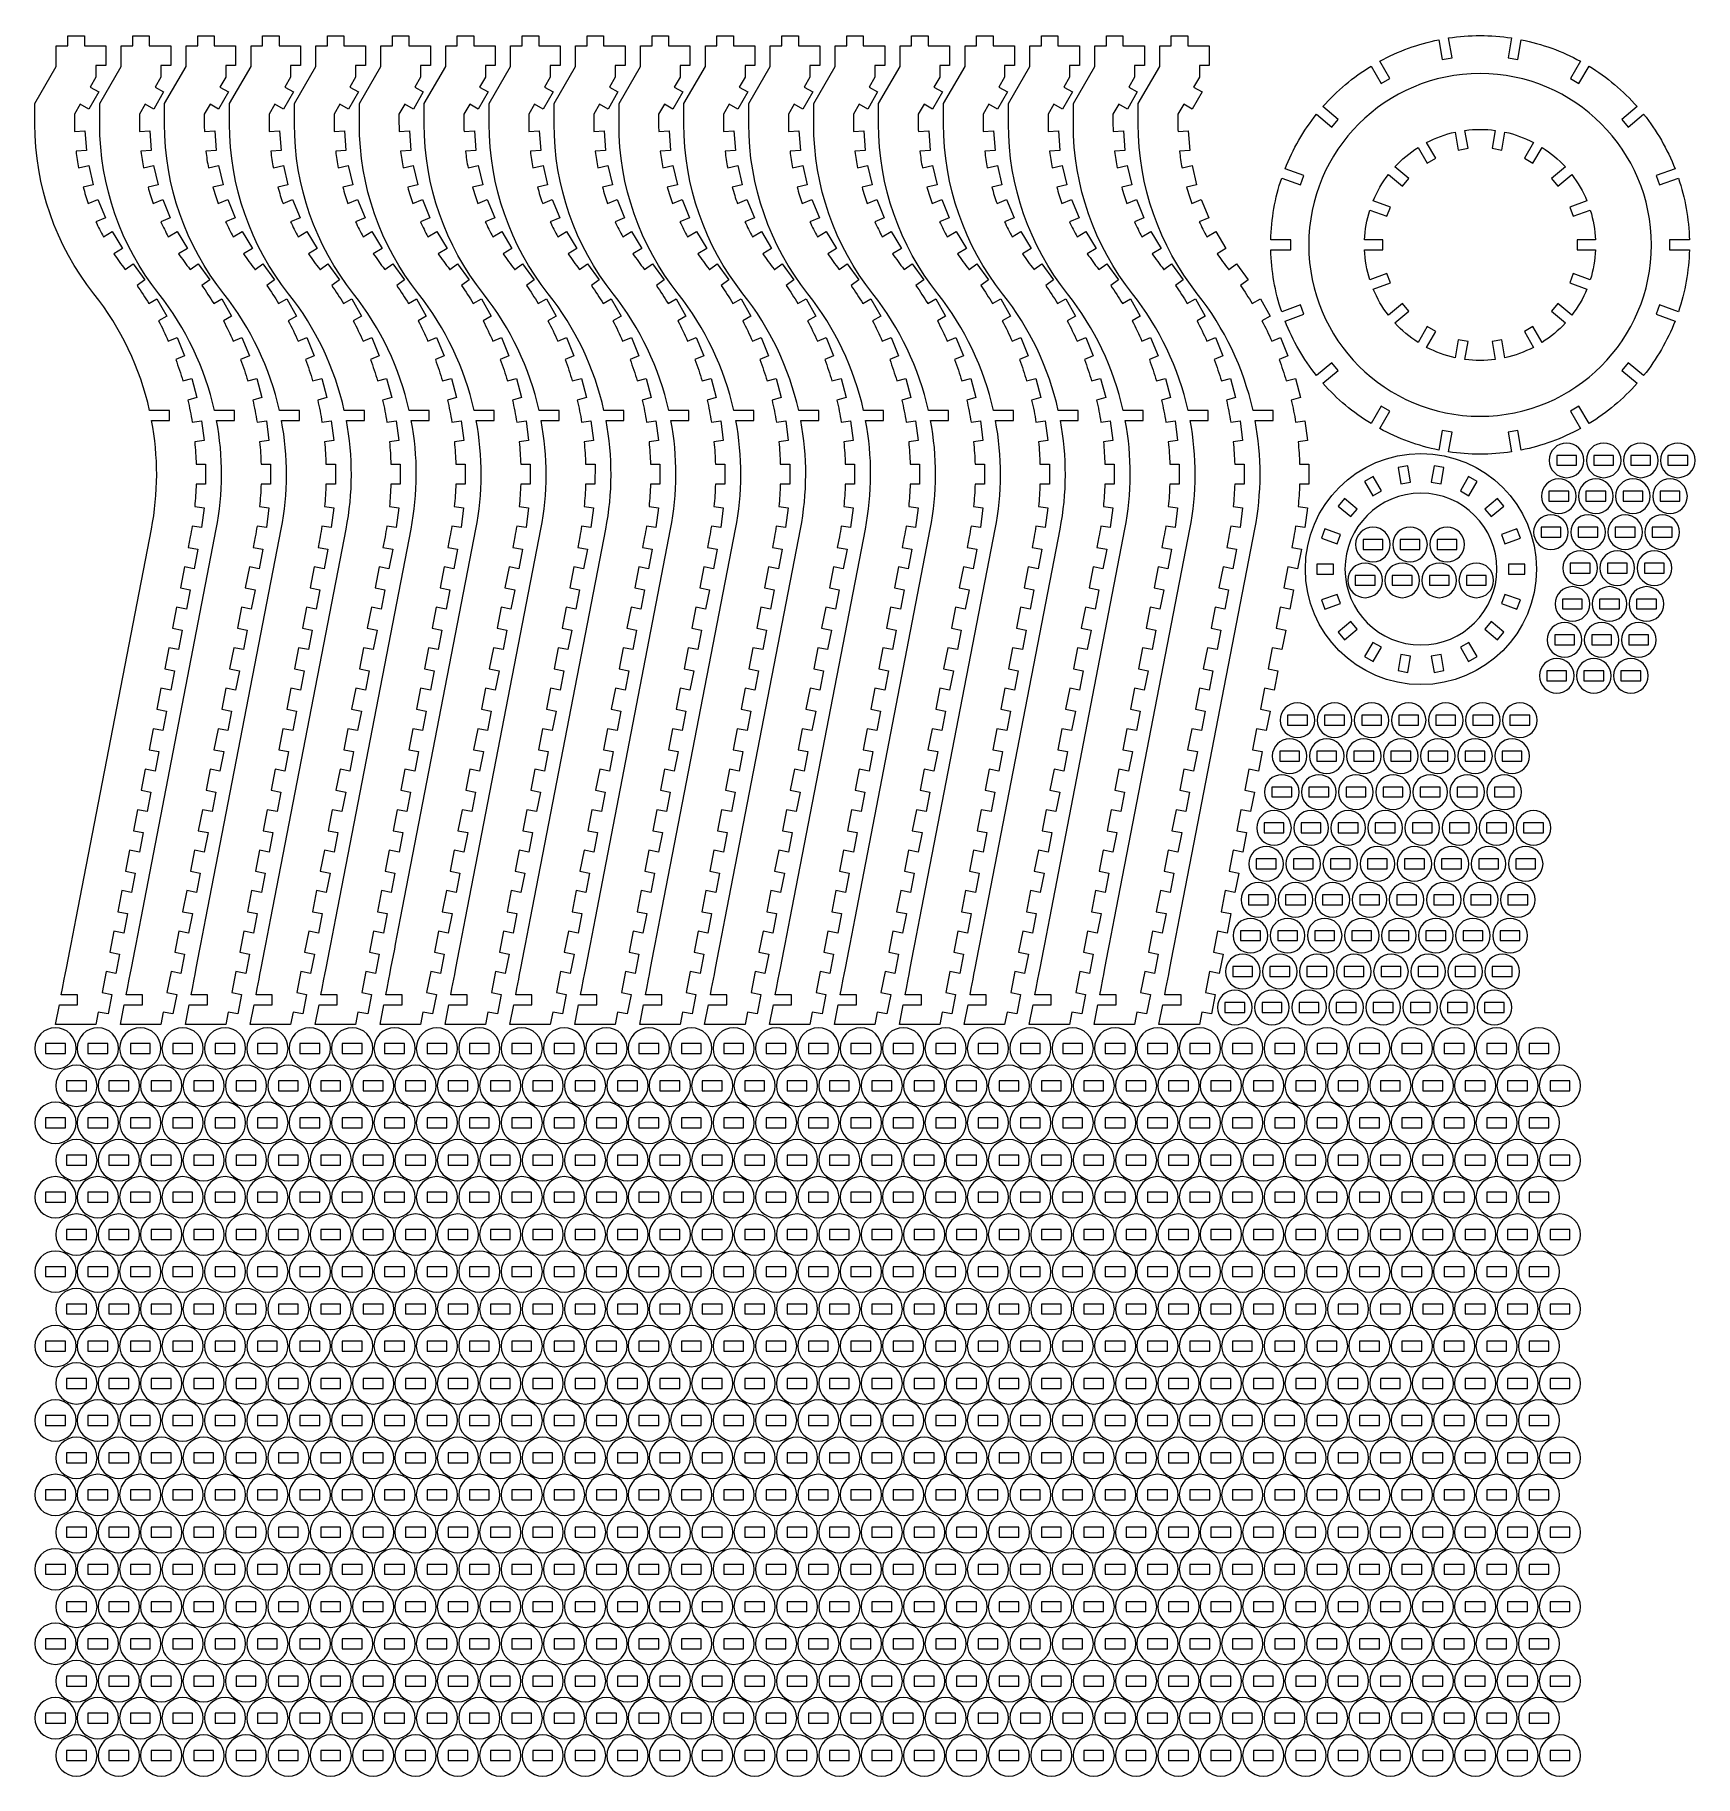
# Model space of a CAD drawing. Header units: millimetres. Extents: x -251 to 251, y -264 to 264.
import ezdxf

# ---------------------------------------------------------------- set-up
doc = ezdxf.new("R2010")
doc.units = ezdxf.units.MM
doc.header["$MEASUREMENT"] = 0
doc.layers.add('Camada 1', color=7, linetype='Continuous')

msp = doc.modelspace()

# ---------------------------------------------------------------- linework, layer by layer
at = {"layer": 'Camada 1', "lineweight": 20}
for points, knots in [([(195.7967, 137.5417), (195.7967, 137.5417), (194.7441, 143.5112), (194.7441, 143.5112), (194.7441, 143.5112), (194.7441, 143.5112), (197.6985, 144.0321), (197.6985, 144.0321), (197.6985, 144.0321), (197.6985, 144.0321), (198.7511, 138.0626), (198.7511, 138.0626), (198.7511, 138.0626), (205.0147, 139.3205), (211.0522, 141.518), (216.659, 144.5805), (216.659, 144.5805), (216.659, 144.5805), (213.6282, 149.83), (213.6282, 149.83), (213.6282, 149.83), (213.6282, 149.83), (216.2263, 151.33), (216.2263, 151.33), (216.2263, 151.33), (216.2263, 151.33), (219.2571, 146.0805), (219.2571, 146.0805), (219.2571, 146.0805), (224.7128, 149.4049), (229.6346, 153.5348), (233.8558, 158.3303), (233.8558, 158.3303), (233.8558, 158.3303), (229.2123, 162.2266), (229.2123, 162.2266), (229.2123, 162.2266), (229.2123, 162.2266), (231.1407, 164.5247), (231.1407, 164.5247), (231.1407, 164.5247), (231.1407, 164.5247), (235.7841, 160.6284), (235.7841, 160.6284), (235.7841, 160.6284), (239.7738, 165.6182), (242.9863, 171.1824), (245.3127, 177.1324), (245.3127, 177.1324), (245.3127, 177.1324), (239.6167, 179.2056), (239.6167, 179.2056), (239.6167, 179.2056), (239.6167, 179.2056), (240.6428, 182.0247), (240.6428, 182.0247), (240.6428, 182.0247), (240.6428, 182.0247), (246.3388, 179.9515), (246.3388, 179.9515), (246.3388, 179.9515), (248.3812, 186.0049), (249.4969, 192.3323), (249.6481, 198.7192), (249.6481, 198.7192), (249.6481, 198.7192), (243.5865, 198.7192), (243.5865, 198.7192), (243.5865, 198.7192), (243.5865, 198.7192), (243.5865, 201.7192), (243.5865, 201.7192), (243.5865, 201.7192), (243.5865, 201.7192), (249.6481, 201.7192), (249.6481, 201.7192), (249.6481, 201.7192), (249.4969, 208.1061), (248.3812, 214.4335), (246.3388, 220.4869), (246.3388, 220.4869), (246.3388, 220.4869), (240.6428, 218.4137), (240.6428, 218.4137), (240.6428, 218.4137), (240.6428, 218.4137), (239.6167, 221.2328), (239.6167, 221.2328), (239.6167, 221.2328), (239.6167, 221.2328), (245.3127, 223.306), (245.3127, 223.306), (245.3127, 223.306), (242.9863, 229.256), (239.7738, 234.8202), (235.7841, 239.81), (235.7841, 239.81), (235.7841, 239.81), (231.1407, 235.9137), (231.1407, 235.9137), (231.1407, 235.9137), (231.1407, 235.9137), (229.2123, 238.2118), (229.2123, 238.2118), (229.2123, 238.2118), (229.2123, 238.2118), (233.8558, 242.1081), (233.8558, 242.1081), (233.8558, 242.1081), (229.6346, 246.9036), (224.7128, 251.0335), (219.2571, 254.3579), (219.2571, 254.3579), (219.2571, 254.3579), (216.2263, 249.1084), (216.2263, 249.1084), (216.2263, 249.1084), (216.2263, 249.1084), (213.6282, 250.6084), (213.6282, 250.6084), (213.6282, 250.6084), (213.6282, 250.6084), (216.659, 255.8579), (216.659, 255.8579), (216.659, 255.8579), (211.0522, 258.9204), (205.0147, 261.1179), (198.7511, 262.3758), (198.7511, 262.3758), (198.7511, 262.3758), (197.6985, 256.4063), (197.6985, 256.4063), (197.6985, 256.4063), (197.6985, 256.4063), (194.7441, 256.9272), (194.7441, 256.9272), (194.7441, 256.9272), (194.7441, 256.9272), (195.7967, 262.8967), (195.7967, 262.8967), (195.7967, 262.8967), (189.4806, 263.857), (183.0556, 263.857), (176.7395, 262.8967), (176.7395, 262.8967), (176.7395, 262.8967), (177.7921, 256.9272), (177.7921, 256.9272), (177.7921, 256.9272), (177.7921, 256.9272), (174.8377, 256.4063), (174.8377, 256.4063), (174.8377, 256.4063), (174.8377, 256.4063), (173.7851, 262.3758), (173.7851, 262.3758), (173.7851, 262.3758), (167.5215, 261.1179), (161.484, 258.9204), (155.8772, 255.8579), (155.8772, 255.8579), (155.8772, 255.8579), (158.908, 250.6084), (158.908, 250.6084), (158.908, 250.6084), (158.908, 250.6084), (156.3099, 249.1084), (156.3099, 249.1084), (156.3099, 249.1084), (156.3099, 249.1084), (153.2791, 254.3579), (153.2791, 254.3579), (153.2791, 254.3579), (147.8234, 251.0335), (142.9016, 246.9036), (138.6804, 242.1081), (138.6804, 242.1081), (138.6804, 242.1081), (143.3239, 238.2118), (143.3239, 238.2118), (143.3239, 238.2118), (143.3239, 238.2118), (141.3955, 235.9137), (141.3955, 235.9137), (141.3955, 235.9137), (141.3955, 235.9137), (136.7521, 239.81), (136.7521, 239.81), (136.7521, 239.81), (132.7624, 234.8202), (129.5499, 229.256), (127.2235, 223.306), (127.2235, 223.306), (127.2235, 223.306), (132.9195, 221.2328), (132.9195, 221.2328), (132.9195, 221.2328), (132.9195, 221.2328), (131.8934, 218.4137), (131.8934, 218.4137), (131.8934, 218.4137), (131.8934, 218.4137), (126.1974, 220.4869), (126.1974, 220.4869), (126.1974, 220.4869), (124.155, 214.4335), (123.0393, 208.1061), (122.8881, 201.7192), (122.8881, 201.7192), (122.8881, 201.7192), (128.9497, 201.7192), (128.9497, 201.7192), (128.9497, 201.7192), (128.9497, 201.7192), (128.9497, 198.7192), (128.9497, 198.7192), (128.9497, 198.7192), (128.9497, 198.7192), (122.8881, 198.7192), (122.8881, 198.7192), (122.8881, 198.7192), (123.0393, 192.3323), (124.155, 186.0049), (126.1974, 179.9515), (126.1974, 179.9515), (126.1974, 179.9515), (131.8934, 182.0247), (131.8934, 182.0247), (131.8934, 182.0247), (131.8934, 182.0247), (132.9195, 179.2056), (132.9195, 179.2056), (132.9195, 179.2056), (132.9195, 179.2056), (127.2235, 177.1324), (127.2235, 177.1324), (127.2235, 177.1324), (129.5499, 171.1824), (132.7624, 165.6182), (136.7521, 160.6284), (136.7521, 160.6284), (136.7521, 160.6284), (141.3955, 164.5247), (141.3955, 164.5247), (141.3955, 164.5247), (141.3955, 164.5247), (143.3239, 162.2266), (143.3239, 162.2266), (143.3239, 162.2266), (143.3239, 162.2266), (138.6804, 158.3303), (138.6804, 158.3303), (138.6804, 158.3303), (142.9016, 153.5348), (147.8234, 149.4049), (153.2791, 146.0805), (153.2791, 146.0805), (153.2791, 146.0805), (156.3099, 151.33), (156.3099, 151.33), (156.3099, 151.33), (156.3099, 151.33), (158.908, 149.83), (158.908, 149.83), (158.908, 149.83), (158.908, 149.83), (155.8772, 144.5805), (155.8772, 144.5805), (155.8772, 144.5805), (161.484, 141.518), (167.5215, 139.3205), (173.7851, 138.0626), (173.7851, 138.0626), (173.7851, 138.0626), (174.8377, 144.0321), (174.8377, 144.0321), (174.8377, 144.0321), (174.8377, 144.0321), (177.7921, 143.5112), (177.7921, 143.5112), (177.7921, 143.5112), (177.7921, 143.5112), (176.7395, 137.5417), (176.7395, 137.5417), (176.7395, 137.5417), (183.0556, 136.5814), (189.4806, 136.5814), (195.7967, 137.5417)], [0, 0, 0, 0, 0.01369863, 0.01369863, 0.01369863, 0.01369863, 0.02739726, 0.02739726, 0.02739726, 0.02739726, 0.04109589, 0.04109589, 0.04109589, 0.04109589, 0.05479452, 0.05479452, 0.05479452, 0.05479452, 0.06849315, 0.06849315, 0.06849315, 0.06849315, 0.08219178, 0.08219178, 0.08219178, 0.08219178, 0.09589041, 0.09589041, 0.09589041, 0.09589041, 0.10958904, 0.10958904, 0.10958904, 0.10958904, 0.12328767, 0.12328767, 0.12328767, 0.12328767, 0.1369863, 0.1369863, 0.1369863, 0.1369863, 0.15068493, 0.15068493, 0.15068493, 0.15068493, 0.16438356, 0.16438356, 0.16438356, 0.16438356, 0.17808219, 0.17808219, 0.17808219, 0.17808219, 0.19178082, 0.19178082, 0.19178082, 0.19178082, 0.20547945, 0.20547945, 0.20547945, 0.20547945, 0.21917808, 0.21917808, 0.21917808, 0.21917808, 0.23287671, 0.23287671, 0.23287671, 0.23287671, 0.24657534, 0.24657534, 0.24657534, 0.24657534, 0.26027397, 0.26027397, 0.26027397, 0.26027397, 0.2739726, 0.2739726, 0.2739726, 0.2739726, 0.28767123, 0.28767123, 0.28767123, 0.28767123, 0.30136986, 0.30136986, 0.30136986, 0.30136986, 0.31506849, 0.31506849, 0.31506849, 0.31506849, 0.32876712, 0.32876712, 0.32876712, 0.32876712, 0.34246575, 0.34246575, 0.34246575, 0.34246575, 0.35616438, 0.35616438, 0.35616438, 0.35616438, 0.36986301, 0.36986301, 0.36986301, 0.36986301, 0.38356164, 0.38356164, 0.38356164, 0.38356164, 0.39726027, 0.39726027, 0.39726027, 0.39726027, 0.4109589, 0.4109589, 0.4109589, 0.4109589, 0.42465753, 0.42465753, 0.42465753, 0.42465753, 0.43835616, 0.43835616, 0.43835616, 0.43835616, 0.45205479, 0.45205479, 0.45205479, 0.45205479, 0.46575342, 0.46575342, 0.46575342, 0.46575342, 0.47945205, 0.47945205, 0.47945205, 0.47945205, 0.49315068, 0.49315068, 0.49315068, 0.49315068, 0.50684932, 0.50684932, 0.50684932, 0.50684932, 0.52054795, 0.52054795, 0.52054795, 0.52054795, 0.53424658, 0.53424658, 0.53424658, 0.53424658, 0.54794521, 0.54794521, 0.54794521, 0.54794521, 0.56164384, 0.56164384, 0.56164384, 0.56164384, 0.57534247, 0.57534247, 0.57534247, 0.57534247, 0.5890411, 0.5890411, 0.5890411, 0.5890411, 0.60273973, 0.60273973, 0.60273973, 0.60273973, 0.61643836, 0.61643836, 0.61643836, 0.61643836, 0.63013699, 0.63013699, 0.63013699, 0.63013699, 0.64383562, 0.64383562, 0.64383562, 0.64383562, 0.65753425, 0.65753425, 0.65753425, 0.65753425, 0.67123288, 0.67123288, 0.67123288, 0.67123288, 0.68493151, 0.68493151, 0.68493151, 0.68493151, 0.69863014, 0.69863014, 0.69863014, 0.69863014, 0.71232877, 0.71232877, 0.71232877, 0.71232877, 0.7260274, 0.7260274, 0.7260274, 0.7260274, 0.73972603, 0.73972603, 0.73972603, 0.73972603, 0.75342466, 0.75342466, 0.75342466, 0.75342466, 0.76712329, 0.76712329, 0.76712329, 0.76712329, 0.78082192, 0.78082192, 0.78082192, 0.78082192, 0.79452055, 0.79452055, 0.79452055, 0.79452055, 0.80821918, 0.80821918, 0.80821918, 0.80821918, 0.82191781, 0.82191781, 0.82191781, 0.82191781, 0.83561644, 0.83561644, 0.83561644, 0.83561644, 0.84931507, 0.84931507, 0.84931507, 0.84931507, 0.8630137, 0.8630137, 0.8630137, 0.8630137, 0.87671233, 0.87671233, 0.87671233, 0.87671233, 0.89041096, 0.89041096, 0.89041096, 0.89041096, 0.90410959, 0.90410959, 0.90410959, 0.90410959, 0.91780822, 0.91780822, 0.91780822, 0.91780822, 0.93150685, 0.93150685, 0.93150685, 0.93150685, 0.94520548, 0.94520548, 0.94520548, 0.94520548, 0.95890411, 0.95890411, 0.95890411, 0.95890411, 0.97260274, 0.97260274, 0.97260274, 0.97260274, 1, 1, 1, 1]), ([(-202.5555, 133.7654), (-202.6234, 136.0421), (-202.769, 138.3157), (-202.9921, 140.5824), (-202.9921, 140.5824), (-202.9921, 140.5824), (-200.1659, 140.9465), (-200.1659, 140.9465), (-200.1659, 140.9465), (-200.1659, 140.9465), (-200.9325, 146.8973), (-200.9325, 146.8973), (-200.9325, 146.8973), (-200.9325, 146.8973), (-203.7587, 146.5333), (-203.7587, 146.5333), (-203.7587, 146.5333), (-204.1173, 148.7825), (-204.5527, 151.0188), (-205.0641, 153.2384), (-205.0641, 153.2384), (-205.0641, 153.2384), (-202.3078, 153.9611), (-202.3078, 153.9611), (-202.3078, 153.9611), (-202.3078, 153.9611), (-203.8297, 159.7649), (-203.8297, 159.7649), (-203.8297, 159.7649), (-203.8297, 159.7649), (-206.586, 159.0421), (-206.586, 159.0421), (-206.586, 159.0421), (-207.2296, 161.227), (-207.9476, 163.3892), (-208.7388, 165.525), (-208.7388, 165.525), (-208.7388, 165.525), (-206.0976, 166.5946), (-206.0976, 166.5946), (-206.0976, 166.5946), (-206.0976, 166.5946), (-208.3498, 172.1559), (-208.3498, 172.1559), (-208.3498, 172.1559), (-208.3498, 172.1559), (-210.9909, 171.0863), (-210.9909, 171.0863), (-210.9909, 171.0863), (-211.9088, 173.1708), (-212.8977, 175.2234), (-213.9557, 177.2404), (-213.9557, 177.2404), (-213.9557, 177.2404), (-211.4732, 178.6392), (-211.4732, 178.6392), (-211.4732, 178.6392), (-211.4732, 178.6392), (-214.4185, 183.8665), (-214.4185, 183.8665), (-214.4185, 183.8665), (-214.4185, 183.8665), (-216.9011, 182.4677), (-216.9011, 182.4677), (-216.9011, 182.4677), (-218.022, 184.3244), (-219.203, 186.1443), (-220.4422, 187.9242), (-220.4422, 187.9242), (-220.4422, 187.9242), (-218.1136, 189.6183), (-218.1136, 189.6183), (-218.1136, 189.6183), (-218.1136, 189.6183), (-221.6433, 194.4702), (-221.6433, 194.4702), (-221.6433, 194.4702), (-221.6433, 194.4702), (-224.0168, 192.7435), (-224.0168, 192.7435), (-224.0168, 192.7435), (-224.0491, 192.7845), (-224.0815, 192.8254), (-224.1139, 192.8664), (-224.1139, 192.8664), (-225.3139, 194.3818), (-226.4514, 195.9457), (-227.5234, 197.5542), (-227.5234, 197.5542), (-227.5234, 197.5542), (-224.8464, 199.1788), (-224.8464, 199.1788), (-224.8464, 199.1788), (-224.8464, 199.1788), (-227.9593, 204.3081), (-227.9593, 204.3081), (-227.9593, 204.3081), (-227.9593, 204.3081), (-230.6363, 202.6836), (-230.6363, 202.6836), (-230.6363, 202.6836), (-231.4589, 204.1785), (-232.2273, 205.7027), (-232.9398, 207.2531), (-232.9398, 207.2531), (-232.9398, 207.2531), (-230.0417, 208.439), (-230.0417, 208.439), (-230.0417, 208.439), (-230.0417, 208.439), (-232.3139, 213.9921), (-232.3139, 213.9921), (-232.3139, 213.9921), (-232.3139, 213.9921), (-235.212, 212.8063), (-235.212, 212.8063), (-235.212, 212.8063), (-235.7907, 214.4115), (-236.3111, 216.0371), (-236.7723, 217.68), (-236.7723, 217.68), (-236.7723, 217.68), (-233.7244, 218.3978), (-233.7244, 218.3978), (-233.7244, 218.3978), (-233.7244, 218.3978), (-235.0999, 224.238), (-235.0999, 224.238), (-235.0999, 224.238), (-235.0999, 224.238), (-238.1478, 223.5202), (-238.1478, 223.5202), (-238.1478, 223.5202), (-238.4683, 225.1962), (-238.728, 226.8832), (-238.9266, 228.5779), (-238.9266, 228.5779), (-238.9266, 228.5779), (-235.8038, 228.8102), (-235.8038, 228.8102), (-235.8038, 228.8102), (-235.8038, 228.8102), (-236.2488, 234.7936), (-236.2488, 234.7936), (-236.2488, 234.7936), (-236.2488, 234.7936), (-239.3715, 234.5614), (-239.3715, 234.5614), (-239.3715, 234.5614), (-239.3954, 235.3124), (-239.4074, 236.0636), (-239.4074, 236.815), (-239.4074, 236.815), (-239.4074, 236.815), (-239.4074, 239.815), (-239.4074, 239.815), (-239.4074, 239.815), (-239.4074, 239.815), (-237.6574, 242.8461), (-237.6574, 242.8461), (-237.6574, 242.8461), (-237.6574, 242.8461), (-235.0593, 241.3461), (-235.0593, 241.3461), (-235.0593, 241.3461), (-235.0593, 241.3461), (-232.0593, 246.5422), (-232.0593, 246.5422), (-232.0593, 246.5422), (-232.0593, 246.5422), (-234.6574, 248.0422), (-234.6574, 248.0422), (-234.6574, 248.0422), (-234.6574, 248.0422), (-232.9074, 251.0733), (-232.9074, 251.0733), (-232.9074, 251.0733), (-232.9074, 251.0733), (-232.9074, 254.5733), (-232.9074, 254.5733), (-232.9074, 254.5733), (-232.9074, 254.5733), (-229.9074, 254.5733), (-229.9074, 254.5733), (-229.9074, 254.5733), (-229.9074, 254.5733), (-229.9074, 260.5733), (-229.9074, 260.5733), (-229.9074, 260.5733), (-229.9074, 260.5733), (-236.4074, 260.5733), (-236.4074, 260.5733), (-236.4074, 260.5733), (-236.4074, 260.5733), (-236.4074, 263.5733), (-236.4074, 263.5733), (-236.4074, 263.5733), (-236.4074, 263.5733), (-241.4074, 263.5733), (-241.4074, 263.5733), (-241.4074, 263.5733), (-241.4074, 263.5733), (-241.4074, 260.5733), (-241.4074, 260.5733), (-241.4074, 260.5733), (-241.4074, 260.5733), (-244.9074, 260.5733), (-244.9074, 260.5733), (-244.9074, 260.5733), (-244.9074, 260.5733), (-244.9074, 254.2887), (-244.9074, 254.2887), (-244.9074, 254.2887), (-244.9074, 254.2887), (-251.4074, 243.0304), (-251.4074, 243.0304), (-251.4074, 243.0304), (-251.4074, 243.0304), (-251.4074, 236.815), (-251.4074, 236.815), (-251.4074, 236.815), (-251.4074, 218.1563), (-245.1048, 200.0447), (-233.5216, 185.4168), (-233.5216, 185.4168), (-225.3145, 175.0525), (-219.548, 162.9722), (-216.6506, 150.0733), (-216.6506, 150.0733), (-216.6506, 150.0733), (-210.589, 150.0733), (-210.589, 150.0733), (-210.589, 150.0733), (-210.589, 150.0733), (-210.589, 147.0733), (-210.589, 147.0733), (-210.589, 147.0733), (-210.589, 147.0733), (-216.0313, 147.0728), (-216.0313, 147.0728), (-216.0313, 147.0728), (-213.9773, 136.1663), (-214.005, 124.9696), (-216.1129, 114.0733), (-216.1129, 114.0733), (-216.1129, 114.0733), (-238.903, -3.738), (-238.903, -3.738), (-238.903, -3.738), (-238.903, -3.738), (-240.4168, -11.5635), (-240.4168, -11.5635), (-240.4168, -11.5635), (-240.4168, -11.5635), (-240.7157, -13.1086), (-240.7157, -13.1086), (-240.7157, -13.1086), (-240.7157, -13.1086), (-241.8324, -18.8808), (-241.8324, -18.8808), (-241.8324, -18.8808), (-241.8324, -18.8808), (-242.1941, -20.7507), (-242.1941, -20.7507), (-242.1941, -20.7507), (-242.1941, -20.7507), (-242.4747, -22.2012), (-242.4747, -22.2012), (-242.4747, -22.2012), (-242.4747, -22.2012), (-243.019, -25.0148), (-243.019, -25.0148), (-243.019, -25.0148), (-243.019, -25.0148), (-243.3888, -26.9267), (-243.3888, -26.9267), (-243.3888, -26.9267), (-243.3888, -26.9267), (-238.4544, -26.9267), (-238.4544, -26.9267), (-238.4544, -26.9267), (-238.4544, -26.9267), (-238.4544, -29.9267), (-238.4544, -29.9267), (-238.4544, -29.9267), (-238.4544, -29.9267), (-243.9692, -29.9267), (-243.9692, -29.9267), (-243.9692, -29.9267), (-243.9692, -29.9267), (-245.1299, -35.9267), (-245.1299, -35.9267), (-245.1299, -35.9267), (-245.1299, -35.9267), (-232.9074, -35.9267), (-232.9074, -35.9267), (-232.9074, -35.9267), (-232.9074, -35.9267), (-232.1799, -32.1661), (-232.1799, -32.1661), (-232.1799, -32.1661), (-232.1799, -32.1661), (-229.2345, -32.7359), (-229.2345, -32.7359), (-229.2345, -32.7359), (-229.2345, -32.7359), (-228.095, -26.8451), (-228.095, -26.8451), (-228.095, -26.8451), (-228.095, -26.8451), (-231.0404, -26.2753), (-231.0404, -26.2753), (-231.0404, -26.2753), (-231.0404, -26.2753), (-229.8079, -19.9044), (-229.8079, -19.9044), (-229.8079, -19.9044), (-229.8079, -19.9044), (-226.8625, -20.4742), (-226.8625, -20.4742), (-226.8625, -20.4742), (-226.8625, -20.4742), (-225.723, -14.5834), (-225.723, -14.5834), (-225.723, -14.5834), (-225.723, -14.5834), (-228.6684, -14.0136), (-228.6684, -14.0136), (-228.6684, -14.0136), (-228.6684, -14.0136), (-227.436, -7.6427), (-227.436, -7.6427), (-227.436, -7.6427), (-227.436, -7.6427), (-224.4906, -8.2125), (-224.4906, -8.2125), (-224.4906, -8.2125), (-224.4906, -8.2125), (-223.351, -2.3217), (-223.351, -2.3217), (-223.351, -2.3217), (-223.351, -2.3217), (-226.2964, -1.7519), (-226.2964, -1.7519), (-226.2964, -1.7519), (-226.2964, -1.7519), (-225.064, 4.619), (-225.064, 4.619), (-225.064, 4.619), (-225.064, 4.619), (-222.1186, 4.0492), (-222.1186, 4.0492), (-222.1186, 4.0492), (-222.1186, 4.0492), (-220.979, 9.94), (-220.979, 9.94), (-220.979, 9.94), (-220.979, 9.94), (-223.9244, 10.5098), (-223.9244, 10.5098), (-223.9244, 10.5098), (-223.9244, 10.5098), (-222.692, 16.8807), (-222.692, 16.8807), (-222.692, 16.8807), (-222.692, 16.8807), (-219.7466, 16.3109), (-219.7466, 16.3109), (-219.7466, 16.3109), (-219.7466, 16.3109), (-218.607, 22.2017), (-218.607, 22.2017), (-218.607, 22.2017), (-218.607, 22.2017), (-221.5524, 22.7715), (-221.5524, 22.7715), (-221.5524, 22.7715), (-221.5524, 22.7715), (-220.32, 29.1424), (-220.32, 29.1424), (-220.32, 29.1424), (-220.32, 29.1424), (-217.3746, 28.5726), (-217.3746, 28.5726), (-217.3746, 28.5726), (-217.3746, 28.5726), (-216.2351, 34.4634), (-216.2351, 34.4634), (-216.2351, 34.4634), (-216.2351, 34.4634), (-219.1804, 35.0332), (-219.1804, 35.0332), (-219.1804, 35.0332), (-219.1804, 35.0332), (-217.948, 41.4041), (-217.948, 41.4041), (-217.948, 41.4041), (-217.948, 41.4041), (-215.0026, 40.8343), (-215.0026, 40.8343), (-215.0026, 40.8343), (-215.0026, 40.8343), (-213.8631, 46.7251), (-213.8631, 46.7251), (-213.8631, 46.7251), (-213.8631, 46.7251), (-216.8085, 47.2949), (-216.8085, 47.2949), (-216.8085, 47.2949), (-216.8085, 47.2949), (-215.576, 53.6658), (-215.576, 53.6658), (-215.576, 53.6658), (-215.576, 53.6658), (-212.6306, 53.096), (-212.6306, 53.096), (-212.6306, 53.096), (-212.6306, 53.096), (-211.4911, 58.9868), (-211.4911, 58.9868), (-211.4911, 58.9868), (-211.4911, 58.9868), (-214.4365, 59.5566), (-214.4365, 59.5566), (-214.4365, 59.5566), (-214.4365, 59.5566), (-213.2041, 65.9275), (-213.2041, 65.9275), (-213.2041, 65.9275), (-213.2041, 65.9275), (-210.2587, 65.3577), (-210.2587, 65.3577), (-210.2587, 65.3577), (-210.2587, 65.3577), (-209.1191, 71.2485), (-209.1191, 71.2485), (-209.1191, 71.2485), (-209.1191, 71.2485), (-212.0645, 71.8183), (-212.0645, 71.8183), (-212.0645, 71.8183), (-212.0645, 71.8183), (-210.8321, 78.1892), (-210.8321, 78.1892), (-210.8321, 78.1892), (-210.8321, 78.1892), (-207.8867, 77.6194), (-207.8867, 77.6194), (-207.8867, 77.6194), (-207.8867, 77.6194), (-206.7471, 83.5102), (-206.7471, 83.5102), (-206.7471, 83.5102), (-206.7471, 83.5102), (-209.6925, 84.08), (-209.6925, 84.08), (-209.6925, 84.08), (-209.6925, 84.08), (-208.4601, 90.4509), (-208.4601, 90.4509), (-208.4601, 90.4509), (-208.4601, 90.4509), (-205.5147, 89.8811), (-205.5147, 89.8811), (-205.5147, 89.8811), (-205.5147, 89.8811), (-204.3751, 95.7719), (-204.3751, 95.7719), (-204.3751, 95.7719), (-204.3751, 95.7719), (-207.3205, 96.3417), (-207.3205, 96.3417), (-207.3205, 96.3417), (-207.3205, 96.3417), (-206.0881, 102.7126), (-206.0881, 102.7126), (-206.0881, 102.7126), (-206.0881, 102.7126), (-203.1427, 102.1428), (-203.1427, 102.1428), (-203.1427, 102.1428), (-203.1427, 102.1428), (-202.0032, 108.0336), (-202.0032, 108.0336), (-202.0032, 108.0336), (-202.0032, 108.0336), (-204.9485, 108.6033), (-204.9485, 108.6033), (-204.9485, 108.6033), (-204.9485, 108.6033), (-204.3313, 111.7942), (-204.3313, 111.7942), (-204.3313, 111.7942), (-204.1253, 112.859), (-203.9367, 113.9271), (-203.7654, 114.9981), (-203.7654, 114.9981), (-203.7654, 114.9981), (-200.9394, 114.6328), (-200.9394, 114.6328), (-200.9394, 114.6328), (-200.9394, 114.6328), (-200.1703, 120.5833), (-200.1703, 120.5833), (-200.1703, 120.5833), (-200.1703, 120.5833), (-202.9963, 120.9486), (-202.9963, 120.9486), (-202.9963, 120.9486), (-202.7722, 123.2152), (-202.6256, 125.4888), (-202.5568, 127.7654), (-202.5568, 127.7654), (-202.5568, 127.7654), (-199.7073, 127.7648), (-199.7073, 127.7648), (-199.7073, 127.7648), (-199.7073, 127.7648), (-199.706, 133.7648), (-199.706, 133.7648), (-199.706, 133.7648), (-199.706, 133.7648), (-202.5555, 133.7654), (-202.5555, 133.7654)], [0, 0, 0, 0, 0.00757576, 0.00757576, 0.00757576, 0.00757576, 0.01515152, 0.01515152, 0.01515152, 0.01515152, 0.02272727, 0.02272727, 0.02272727, 0.02272727, 0.03030303, 0.03030303, 0.03030303, 0.03030303, 0.03787879, 0.03787879, 0.03787879, 0.03787879, 0.04545455, 0.04545455, 0.04545455, 0.04545455, 0.0530303, 0.0530303, 0.0530303, 0.0530303, 0.06060606, 0.06060606, 0.06060606, 0.06060606, 0.06818182, 0.06818182, 0.06818182, 0.06818182, 0.07575758, 0.07575758, 0.07575758, 0.07575758, 0.08333333, 0.08333333, 0.08333333, 0.08333333, 0.09090909, 0.09090909, 0.09090909, 0.09090909, 0.09848485, 0.09848485, 0.09848485, 0.09848485, 0.10606061, 0.10606061, 0.10606061, 0.10606061, 0.11363636, 0.11363636, 0.11363636, 0.11363636, 0.12121212, 0.12121212, 0.12121212, 0.12121212, 0.12878788, 0.12878788, 0.12878788, 0.12878788, 0.13636364, 0.13636364, 0.13636364, 0.13636364, 0.14393939, 0.14393939, 0.14393939, 0.14393939, 0.15151515, 0.15151515, 0.15151515, 0.15151515, 0.15909091, 0.15909091, 0.15909091, 0.15909091, 0.16666667, 0.16666667, 0.16666667, 0.16666667, 0.17424242, 0.17424242, 0.17424242, 0.17424242, 0.18181818, 0.18181818, 0.18181818, 0.18181818, 0.18939394, 0.18939394, 0.18939394, 0.18939394, 0.1969697, 0.1969697, 0.1969697, 0.1969697, 0.20454545, 0.20454545, 0.20454545, 0.20454545, 0.21212121, 0.21212121, 0.21212121, 0.21212121, 0.21969697, 0.21969697, 0.21969697, 0.21969697, 0.22727273, 0.22727273, 0.22727273, 0.22727273, 0.23484848, 0.23484848, 0.23484848, 0.23484848, 0.24242424, 0.24242424, 0.24242424, 0.24242424, 0.25, 0.25, 0.25, 0.25, 0.25757576, 0.25757576, 0.25757576, 0.25757576, 0.26515152, 0.26515152, 0.26515152, 0.26515152, 0.27272727, 0.27272727, 0.27272727, 0.27272727, 0.28030303, 0.28030303, 0.28030303, 0.28030303, 0.28787879, 0.28787879, 0.28787879, 0.28787879, 0.29545455, 0.29545455, 0.29545455, 0.29545455, 0.3030303, 0.3030303, 0.3030303, 0.3030303, 0.31060606, 0.31060606, 0.31060606, 0.31060606, 0.31818182, 0.31818182, 0.31818182, 0.31818182, 0.32575758, 0.32575758, 0.32575758, 0.32575758, 0.33333333, 0.33333333, 0.33333333, 0.33333333, 0.34090909, 0.34090909, 0.34090909, 0.34090909, 0.34848485, 0.34848485, 0.34848485, 0.34848485, 0.35606061, 0.35606061, 0.35606061, 0.35606061, 0.36363636, 0.36363636, 0.36363636, 0.36363636, 0.37121212, 0.37121212, 0.37121212, 0.37121212, 0.37878788, 0.37878788, 0.37878788, 0.37878788, 0.38636364, 0.38636364, 0.38636364, 0.38636364, 0.39393939, 0.39393939, 0.39393939, 0.39393939, 0.40151515, 0.40151515, 0.40151515, 0.40151515, 0.40909091, 0.40909091, 0.40909091, 0.40909091, 0.41666667, 0.41666667, 0.41666667, 0.41666667, 0.42424242, 0.42424242, 0.42424242, 0.42424242, 0.43181818, 0.43181818, 0.43181818, 0.43181818, 0.43939394, 0.43939394, 0.43939394, 0.43939394, 0.4469697, 0.4469697, 0.4469697, 0.4469697, 0.45454545, 0.45454545, 0.45454545, 0.45454545, 0.46212121, 0.46212121, 0.46212121, 0.46212121, 0.46969697, 0.46969697, 0.46969697, 0.46969697, 0.47727273, 0.47727273, 0.47727273, 0.47727273, 0.48484848, 0.48484848, 0.48484848, 0.48484848, 0.49242424, 0.49242424, 0.49242424, 0.49242424, 0.5, 0.5, 0.5, 0.5, 0.50757576, 0.50757576, 0.50757576, 0.50757576, 0.51515152, 0.51515152, 0.51515152, 0.51515152, 0.52272727, 0.52272727, 0.52272727, 0.52272727, 0.53030303, 0.53030303, 0.53030303, 0.53030303, 0.53787879, 0.53787879, 0.53787879, 0.53787879, 0.54545455, 0.54545455, 0.54545455, 0.54545455, 0.5530303, 0.5530303, 0.5530303, 0.5530303, 0.56060606, 0.56060606, 0.56060606, 0.56060606, 0.56818182, 0.56818182, 0.56818182, 0.56818182, 0.57575758, 0.57575758, 0.57575758, 0.57575758, 0.58333333, 0.58333333, 0.58333333, 0.58333333, 0.59090909, 0.59090909, 0.59090909, 0.59090909, 0.59848485, 0.59848485, 0.59848485, 0.59848485, 0.60606061, 0.60606061, 0.60606061, 0.60606061, 0.61363636, 0.61363636, 0.61363636, 0.61363636, 0.62121212, 0.62121212, 0.62121212, 0.62121212, 0.62878788, 0.62878788, 0.62878788, 0.62878788, 0.63636364, 0.63636364, 0.63636364, 0.63636364, 0.64393939, 0.64393939, 0.64393939, 0.64393939, 0.65151515, 0.65151515, 0.65151515, 0.65151515, 0.65909091, 0.65909091, 0.65909091, 0.65909091, 0.66666667, 0.66666667, 0.66666667, 0.66666667, 0.67424242, 0.67424242, 0.67424242, 0.67424242, 0.68181818, 0.68181818, 0.68181818, 0.68181818, 0.68939394, 0.68939394, 0.68939394, 0.68939394, 0.6969697, 0.6969697, 0.6969697, 0.6969697, 0.70454545, 0.70454545, 0.70454545, 0.70454545, 0.71212121, 0.71212121, 0.71212121, 0.71212121, 0.71969697, 0.71969697, 0.71969697, 0.71969697, 0.72727273, 0.72727273, 0.72727273, 0.72727273, 0.73484848, 0.73484848, 0.73484848, 0.73484848, 0.74242424, 0.74242424, 0.74242424, 0.74242424, 0.75, 0.75, 0.75, 0.75, 0.75757576, 0.75757576, 0.75757576, 0.75757576, 0.76515152, 0.76515152, 0.76515152, 0.76515152, 0.77272727, 0.77272727, 0.77272727, 0.77272727, 0.78030303, 0.78030303, 0.78030303, 0.78030303, 0.78787879, 0.78787879, 0.78787879, 0.78787879, 0.79545455, 0.79545455, 0.79545455, 0.79545455, 0.8030303, 0.8030303, 0.8030303, 0.8030303, 0.81060606, 0.81060606, 0.81060606, 0.81060606, 0.81818182, 0.81818182, 0.81818182, 0.81818182, 0.82575758, 0.82575758, 0.82575758, 0.82575758, 0.83333333, 0.83333333, 0.83333333, 0.83333333, 0.84090909, 0.84090909, 0.84090909, 0.84090909, 0.84848485, 0.84848485, 0.84848485, 0.84848485, 0.85606061, 0.85606061, 0.85606061, 0.85606061, 0.86363636, 0.86363636, 0.86363636, 0.86363636, 0.87121212, 0.87121212, 0.87121212, 0.87121212, 0.87878788, 0.87878788, 0.87878788, 0.87878788, 0.88636364, 0.88636364, 0.88636364, 0.88636364, 0.89393939, 0.89393939, 0.89393939, 0.89393939, 0.90151515, 0.90151515, 0.90151515, 0.90151515, 0.90909091, 0.90909091, 0.90909091, 0.90909091, 0.91666667, 0.91666667, 0.91666667, 0.91666667, 0.92424242, 0.92424242, 0.92424242, 0.92424242, 0.93181818, 0.93181818, 0.93181818, 0.93181818, 0.93939394, 0.93939394, 0.93939394, 0.93939394, 0.9469697, 0.9469697, 0.9469697, 0.9469697, 0.95454545, 0.95454545, 0.95454545, 0.95454545, 0.96212121, 0.96212121, 0.96212121, 0.96212121, 0.96969697, 0.96969697, 0.96969697, 0.96969697, 0.97727273, 0.97727273, 0.97727273, 0.97727273, 0.98484848, 0.98484848, 0.98484848, 0.98484848, 1, 1, 1, 1]), ([(-182.8988, 133.7654), (-182.9667, 136.0421), (-183.1123, 138.3157), (-183.3354, 140.5824), (-183.3354, 140.5824), (-183.3354, 140.5824), (-180.5092, 140.9465), (-180.5092, 140.9465), (-180.5092, 140.9465), (-180.5092, 140.9465), (-181.2758, 146.8973), (-181.2758, 146.8973), (-181.2758, 146.8973), (-181.2758, 146.8973), (-184.102, 146.5333), (-184.102, 146.5333), (-184.102, 146.5333), (-184.4606, 148.7825), (-184.896, 151.0188), (-185.4074, 153.2384), (-185.4074, 153.2384), (-185.4074, 153.2384), (-182.6511, 153.9611), (-182.6511, 153.9611), (-182.6511, 153.9611), (-182.6511, 153.9611), (-184.173, 159.7649), (-184.173, 159.7649), (-184.173, 159.7649), (-184.173, 159.7649), (-186.9293, 159.0421), (-186.9293, 159.0421), (-186.9293, 159.0421), (-187.5729, 161.227), (-188.2909, 163.3892), (-189.0821, 165.525), (-189.0821, 165.525), (-189.0821, 165.525), (-186.4409, 166.5946), (-186.4409, 166.5946), (-186.4409, 166.5946), (-186.4409, 166.5946), (-188.6931, 172.1559), (-188.6931, 172.1559), (-188.6931, 172.1559), (-188.6931, 172.1559), (-191.3342, 171.0863), (-191.3342, 171.0863), (-191.3342, 171.0863), (-192.2521, 173.1708), (-193.241, 175.2234), (-194.299, 177.2404), (-194.299, 177.2404), (-194.299, 177.2404), (-191.8165, 178.6392), (-191.8165, 178.6392), (-191.8165, 178.6392), (-191.8165, 178.6392), (-194.7618, 183.8665), (-194.7618, 183.8665), (-194.7618, 183.8665), (-194.7618, 183.8665), (-197.2444, 182.4677), (-197.2444, 182.4677), (-197.2444, 182.4677), (-198.3653, 184.3244), (-199.5463, 186.1443), (-200.7855, 187.9242), (-200.7855, 187.9242), (-200.7855, 187.9242), (-198.4569, 189.6183), (-198.4569, 189.6183), (-198.4569, 189.6183), (-198.4569, 189.6183), (-201.9866, 194.4702), (-201.9866, 194.4702), (-201.9866, 194.4702), (-201.9866, 194.4702), (-204.3601, 192.7435), (-204.3601, 192.7435), (-204.3601, 192.7435), (-204.3924, 192.7845), (-204.4248, 192.8254), (-204.4572, 192.8664), (-204.4572, 192.8664), (-205.6572, 194.3818), (-206.7947, 195.9457), (-207.8667, 197.5542), (-207.8667, 197.5542), (-207.8667, 197.5542), (-205.1897, 199.1788), (-205.1897, 199.1788), (-205.1897, 199.1788), (-205.1897, 199.1788), (-208.3026, 204.3081), (-208.3026, 204.3081), (-208.3026, 204.3081), (-208.3026, 204.3081), (-210.9796, 202.6836), (-210.9796, 202.6836), (-210.9796, 202.6836), (-211.8022, 204.1785), (-212.5706, 205.7027), (-213.2831, 207.2531), (-213.2831, 207.2531), (-213.2831, 207.2531), (-210.385, 208.439), (-210.385, 208.439), (-210.385, 208.439), (-210.385, 208.439), (-212.6572, 213.9921), (-212.6572, 213.9921), (-212.6572, 213.9921), (-212.6572, 213.9921), (-215.5553, 212.8063), (-215.5553, 212.8063), (-215.5553, 212.8063), (-216.134, 214.4115), (-216.6544, 216.0371), (-217.1156, 217.68), (-217.1156, 217.68), (-217.1156, 217.68), (-214.0677, 218.3978), (-214.0677, 218.3978), (-214.0677, 218.3978), (-214.0677, 218.3978), (-215.4432, 224.238), (-215.4432, 224.238), (-215.4432, 224.238), (-215.4432, 224.238), (-218.4911, 223.5202), (-218.4911, 223.5202), (-218.4911, 223.5202), (-218.8116, 225.1962), (-219.0713, 226.8832), (-219.2699, 228.5779), (-219.2699, 228.5779), (-219.2699, 228.5779), (-216.1471, 228.8102), (-216.1471, 228.8102), (-216.1471, 228.8102), (-216.1471, 228.8102), (-216.5921, 234.7936), (-216.5921, 234.7936), (-216.5921, 234.7936), (-216.5921, 234.7936), (-219.7148, 234.5614), (-219.7148, 234.5614), (-219.7148, 234.5614), (-219.7387, 235.3124), (-219.7507, 236.0636), (-219.7507, 236.815), (-219.7507, 236.815), (-219.7507, 236.815), (-219.7507, 239.815), (-219.7507, 239.815), (-219.7507, 239.815), (-219.7507, 239.815), (-218.0007, 242.8461), (-218.0007, 242.8461), (-218.0007, 242.8461), (-218.0007, 242.8461), (-215.4026, 241.3461), (-215.4026, 241.3461), (-215.4026, 241.3461), (-215.4026, 241.3461), (-212.4026, 246.5422), (-212.4026, 246.5422), (-212.4026, 246.5422), (-212.4026, 246.5422), (-215.0007, 248.0422), (-215.0007, 248.0422), (-215.0007, 248.0422), (-215.0007, 248.0422), (-213.2507, 251.0733), (-213.2507, 251.0733), (-213.2507, 251.0733), (-213.2507, 251.0733), (-213.2507, 254.5733), (-213.2507, 254.5733), (-213.2507, 254.5733), (-213.2507, 254.5733), (-210.2507, 254.5733), (-210.2507, 254.5733), (-210.2507, 254.5733), (-210.2507, 254.5733), (-210.2507, 260.5733), (-210.2507, 260.5733), (-210.2507, 260.5733), (-210.2507, 260.5733), (-216.7507, 260.5733), (-216.7507, 260.5733), (-216.7507, 260.5733), (-216.7507, 260.5733), (-216.7507, 263.5733), (-216.7507, 263.5733), (-216.7507, 263.5733), (-216.7507, 263.5733), (-221.7507, 263.5733), (-221.7507, 263.5733), (-221.7507, 263.5733), (-221.7507, 263.5733), (-221.7507, 260.5733), (-221.7507, 260.5733), (-221.7507, 260.5733), (-221.7507, 260.5733), (-225.2507, 260.5733), (-225.2507, 260.5733), (-225.2507, 260.5733), (-225.2507, 260.5733), (-225.2507, 254.2887), (-225.2507, 254.2887), (-225.2507, 254.2887), (-225.2507, 254.2887), (-231.7507, 243.0304), (-231.7507, 243.0304), (-231.7507, 243.0304), (-231.7507, 243.0304), (-231.7507, 236.815), (-231.7507, 236.815), (-231.7507, 236.815), (-231.7507, 218.1563), (-225.4481, 200.0447), (-213.8649, 185.4168), (-213.8649, 185.4168), (-205.6578, 175.0525), (-199.8913, 162.9722), (-196.9939, 150.0733), (-196.9939, 150.0733), (-196.9939, 150.0733), (-190.9323, 150.0733), (-190.9323, 150.0733), (-190.9323, 150.0733), (-190.9323, 150.0733), (-190.9323, 147.0733), (-190.9323, 147.0733), (-190.9323, 147.0733), (-190.9323, 147.0733), (-196.3746, 147.0728), (-196.3746, 147.0728), (-196.3746, 147.0728), (-194.3206, 136.1663), (-194.3483, 124.9696), (-196.4562, 114.0733), (-196.4562, 114.0733), (-196.4562, 114.0733), (-219.2463, -3.738), (-219.2463, -3.738), (-219.2463, -3.738), (-219.2463, -3.738), (-220.7601, -11.5635), (-220.7601, -11.5635), (-220.7601, -11.5635), (-220.7601, -11.5635), (-221.059, -13.1086), (-221.059, -13.1086), (-221.059, -13.1086), (-221.059, -13.1086), (-222.1757, -18.8808), (-222.1757, -18.8808), (-222.1757, -18.8808), (-222.1757, -18.8808), (-222.5374, -20.7507), (-222.5374, -20.7507), (-222.5374, -20.7507), (-222.5374, -20.7507), (-222.818, -22.2012), (-222.818, -22.2012), (-222.818, -22.2012), (-222.818, -22.2012), (-223.3623, -25.0148), (-223.3623, -25.0148), (-223.3623, -25.0148), (-223.3623, -25.0148), (-223.7321, -26.9267), (-223.7321, -26.9267), (-223.7321, -26.9267), (-223.7321, -26.9267), (-218.7977, -26.9267), (-218.7977, -26.9267), (-218.7977, -26.9267), (-218.7977, -26.9267), (-218.7977, -29.9267), (-218.7977, -29.9267), (-218.7977, -29.9267), (-218.7977, -29.9267), (-224.3125, -29.9267), (-224.3125, -29.9267), (-224.3125, -29.9267), (-224.3125, -29.9267), (-225.4732, -35.9267), (-225.4732, -35.9267), (-225.4732, -35.9267), (-225.4732, -35.9267), (-213.2507, -35.9267), (-213.2507, -35.9267), (-213.2507, -35.9267), (-213.2507, -35.9267), (-212.5232, -32.1661), (-212.5232, -32.1661), (-212.5232, -32.1661), (-212.5232, -32.1661), (-209.5778, -32.7359), (-209.5778, -32.7359), (-209.5778, -32.7359), (-209.5778, -32.7359), (-208.4383, -26.8451), (-208.4383, -26.8451), (-208.4383, -26.8451), (-208.4383, -26.8451), (-211.3837, -26.2753), (-211.3837, -26.2753), (-211.3837, -26.2753), (-211.3837, -26.2753), (-210.1512, -19.9044), (-210.1512, -19.9044), (-210.1512, -19.9044), (-210.1512, -19.9044), (-207.2058, -20.4742), (-207.2058, -20.4742), (-207.2058, -20.4742), (-207.2058, -20.4742), (-206.0663, -14.5834), (-206.0663, -14.5834), (-206.0663, -14.5834), (-206.0663, -14.5834), (-209.0117, -14.0136), (-209.0117, -14.0136), (-209.0117, -14.0136), (-209.0117, -14.0136), (-207.7793, -7.6427), (-207.7793, -7.6427), (-207.7793, -7.6427), (-207.7793, -7.6427), (-204.8339, -8.2125), (-204.8339, -8.2125), (-204.8339, -8.2125), (-204.8339, -8.2125), (-203.6943, -2.3217), (-203.6943, -2.3217), (-203.6943, -2.3217), (-203.6943, -2.3217), (-206.6397, -1.7519), (-206.6397, -1.7519), (-206.6397, -1.7519), (-206.6397, -1.7519), (-205.4073, 4.619), (-205.4073, 4.619), (-205.4073, 4.619), (-205.4073, 4.619), (-202.4619, 4.0492), (-202.4619, 4.0492), (-202.4619, 4.0492), (-202.4619, 4.0492), (-201.3223, 9.94), (-201.3223, 9.94), (-201.3223, 9.94), (-201.3223, 9.94), (-204.2677, 10.5098), (-204.2677, 10.5098), (-204.2677, 10.5098), (-204.2677, 10.5098), (-203.0353, 16.8807), (-203.0353, 16.8807), (-203.0353, 16.8807), (-203.0353, 16.8807), (-200.0899, 16.3109), (-200.0899, 16.3109), (-200.0899, 16.3109), (-200.0899, 16.3109), (-198.9503, 22.2017), (-198.9503, 22.2017), (-198.9503, 22.2017), (-198.9503, 22.2017), (-201.8957, 22.7715), (-201.8957, 22.7715), (-201.8957, 22.7715), (-201.8957, 22.7715), (-200.6633, 29.1424), (-200.6633, 29.1424), (-200.6633, 29.1424), (-200.6633, 29.1424), (-197.7179, 28.5726), (-197.7179, 28.5726), (-197.7179, 28.5726), (-197.7179, 28.5726), (-196.5784, 34.4634), (-196.5784, 34.4634), (-196.5784, 34.4634), (-196.5784, 34.4634), (-199.5237, 35.0332), (-199.5237, 35.0332), (-199.5237, 35.0332), (-199.5237, 35.0332), (-198.2913, 41.4041), (-198.2913, 41.4041), (-198.2913, 41.4041), (-198.2913, 41.4041), (-195.3459, 40.8343), (-195.3459, 40.8343), (-195.3459, 40.8343), (-195.3459, 40.8343), (-194.2064, 46.7251), (-194.2064, 46.7251), (-194.2064, 46.7251), (-194.2064, 46.7251), (-197.1518, 47.2949), (-197.1518, 47.2949), (-197.1518, 47.2949), (-197.1518, 47.2949), (-195.9193, 53.6658), (-195.9193, 53.6658), (-195.9193, 53.6658), (-195.9193, 53.6658), (-192.9739, 53.096), (-192.9739, 53.096), (-192.9739, 53.096), (-192.9739, 53.096), (-191.8344, 58.9868), (-191.8344, 58.9868), (-191.8344, 58.9868), (-191.8344, 58.9868), (-194.7798, 59.5566), (-194.7798, 59.5566), (-194.7798, 59.5566), (-194.7798, 59.5566), (-193.5474, 65.9275), (-193.5474, 65.9275), (-193.5474, 65.9275), (-193.5474, 65.9275), (-190.602, 65.3577), (-190.602, 65.3577), (-190.602, 65.3577), (-190.602, 65.3577), (-189.4624, 71.2485), (-189.4624, 71.2485), (-189.4624, 71.2485), (-189.4624, 71.2485), (-192.4078, 71.8183), (-192.4078, 71.8183), (-192.4078, 71.8183), (-192.4078, 71.8183), (-191.1754, 78.1892), (-191.1754, 78.1892), (-191.1754, 78.1892), (-191.1754, 78.1892), (-188.23, 77.6194), (-188.23, 77.6194), (-188.23, 77.6194), (-188.23, 77.6194), (-187.0904, 83.5102), (-187.0904, 83.5102), (-187.0904, 83.5102), (-187.0904, 83.5102), (-190.0358, 84.08), (-190.0358, 84.08), (-190.0358, 84.08), (-190.0358, 84.08), (-188.8034, 90.4509), (-188.8034, 90.4509), (-188.8034, 90.4509), (-188.8034, 90.4509), (-185.858, 89.8811), (-185.858, 89.8811), (-185.858, 89.8811), (-185.858, 89.8811), (-184.7184, 95.7719), (-184.7184, 95.7719), (-184.7184, 95.7719), (-184.7184, 95.7719), (-187.6638, 96.3417), (-187.6638, 96.3417), (-187.6638, 96.3417), (-187.6638, 96.3417), (-186.4314, 102.7126), (-186.4314, 102.7126), (-186.4314, 102.7126), (-186.4314, 102.7126), (-183.486, 102.1428), (-183.486, 102.1428), (-183.486, 102.1428), (-183.486, 102.1428), (-182.3465, 108.0336), (-182.3465, 108.0336), (-182.3465, 108.0336), (-182.3465, 108.0336), (-185.2918, 108.6033), (-185.2918, 108.6033), (-185.2918, 108.6033), (-185.2918, 108.6033), (-184.6746, 111.7942), (-184.6746, 111.7942), (-184.6746, 111.7942), (-184.4686, 112.859), (-184.28, 113.9271), (-184.1087, 114.9981), (-184.1087, 114.9981), (-184.1087, 114.9981), (-181.2827, 114.6328), (-181.2827, 114.6328), (-181.2827, 114.6328), (-181.2827, 114.6328), (-180.5136, 120.5833), (-180.5136, 120.5833), (-180.5136, 120.5833), (-180.5136, 120.5833), (-183.3396, 120.9486), (-183.3396, 120.9486), (-183.3396, 120.9486), (-183.1155, 123.2152), (-182.9689, 125.4888), (-182.9001, 127.7654), (-182.9001, 127.7654), (-182.9001, 127.7654), (-180.0506, 127.7648), (-180.0506, 127.7648), (-180.0506, 127.7648), (-180.0506, 127.7648), (-180.0493, 133.7648), (-180.0493, 133.7648), (-180.0493, 133.7648), (-180.0493, 133.7648), (-182.8988, 133.7654), (-182.8988, 133.7654)], [0, 0, 0, 0, 0.00757576, 0.00757576, 0.00757576, 0.00757576, 0.01515152, 0.01515152, 0.01515152, 0.01515152, 0.02272727, 0.02272727, 0.02272727, 0.02272727, 0.03030303, 0.03030303, 0.03030303, 0.03030303, 0.03787879, 0.03787879, 0.03787879, 0.03787879, 0.04545455, 0.04545455, 0.04545455, 0.04545455, 0.0530303, 0.0530303, 0.0530303, 0.0530303, 0.06060606, 0.06060606, 0.06060606, 0.06060606, 0.06818182, 0.06818182, 0.06818182, 0.06818182, 0.07575758, 0.07575758, 0.07575758, 0.07575758, 0.08333333, 0.08333333, 0.08333333, 0.08333333, 0.09090909, 0.09090909, 0.09090909, 0.09090909, 0.09848485, 0.09848485, 0.09848485, 0.09848485, 0.10606061, 0.10606061, 0.10606061, 0.10606061, 0.11363636, 0.11363636, 0.11363636, 0.11363636, 0.12121212, 0.12121212, 0.12121212, 0.12121212, 0.12878788, 0.12878788, 0.12878788, 0.12878788, 0.13636364, 0.13636364, 0.13636364, 0.13636364, 0.14393939, 0.14393939, 0.14393939, 0.14393939, 0.15151515, 0.15151515, 0.15151515, 0.15151515, 0.15909091, 0.15909091, 0.15909091, 0.15909091, 0.16666667, 0.16666667, 0.16666667, 0.16666667, 0.17424242, 0.17424242, 0.17424242, 0.17424242, 0.18181818, 0.18181818, 0.18181818, 0.18181818, 0.18939394, 0.18939394, 0.18939394, 0.18939394, 0.1969697, 0.1969697, 0.1969697, 0.1969697, 0.20454545, 0.20454545, 0.20454545, 0.20454545, 0.21212121, 0.21212121, 0.21212121, 0.21212121, 0.21969697, 0.21969697, 0.21969697, 0.21969697, 0.22727273, 0.22727273, 0.22727273, 0.22727273, 0.23484848, 0.23484848, 0.23484848, 0.23484848, 0.24242424, 0.24242424, 0.24242424, 0.24242424, 0.25, 0.25, 0.25, 0.25, 0.25757576, 0.25757576, 0.25757576, 0.25757576, 0.26515152, 0.26515152, 0.26515152, 0.26515152, 0.27272727, 0.27272727, 0.27272727, 0.27272727, 0.28030303, 0.28030303, 0.28030303, 0.28030303, 0.28787879, 0.28787879, 0.28787879, 0.28787879, 0.29545455, 0.29545455, 0.29545455, 0.29545455, 0.3030303, 0.3030303, 0.3030303, 0.3030303, 0.31060606, 0.31060606, 0.31060606, 0.31060606, 0.31818182, 0.31818182, 0.31818182, 0.31818182, 0.32575758, 0.32575758, 0.32575758, 0.32575758, 0.33333333, 0.33333333, 0.33333333, 0.33333333, 0.34090909, 0.34090909, 0.34090909, 0.34090909, 0.34848485, 0.34848485, 0.34848485, 0.34848485, 0.35606061, 0.35606061, 0.35606061, 0.35606061, 0.36363636, 0.36363636, 0.36363636, 0.36363636, 0.37121212, 0.37121212, 0.37121212, 0.37121212, 0.37878788, 0.37878788, 0.37878788, 0.37878788, 0.38636364, 0.38636364, 0.38636364, 0.38636364, 0.39393939, 0.39393939, 0.39393939, 0.39393939, 0.40151515, 0.40151515, 0.40151515, 0.40151515, 0.40909091, 0.40909091, 0.40909091, 0.40909091, 0.41666667, 0.41666667, 0.41666667, 0.41666667, 0.42424242, 0.42424242, 0.42424242, 0.42424242, 0.43181818, 0.43181818, 0.43181818, 0.43181818, 0.43939394, 0.43939394, 0.43939394, 0.43939394, 0.4469697, 0.4469697, 0.4469697, 0.4469697, 0.45454545, 0.45454545, 0.45454545, 0.45454545, 0.46212121, 0.46212121, 0.46212121, 0.46212121, 0.46969697, 0.46969697, 0.46969697, 0.46969697, 0.47727273, 0.47727273, 0.47727273, 0.47727273, 0.48484848, 0.48484848, 0.48484848, 0.48484848, 0.49242424, 0.49242424, 0.49242424, 0.49242424, 0.5, 0.5, 0.5, 0.5, 0.50757576, 0.50757576, 0.50757576, 0.50757576, 0.51515152, 0.51515152, 0.51515152, 0.51515152, 0.52272727, 0.52272727, 0.52272727, 0.52272727, 0.53030303, 0.53030303, 0.53030303, 0.53030303, 0.53787879, 0.53787879, 0.53787879, 0.53787879, 0.54545455, 0.54545455, 0.54545455, 0.54545455, 0.5530303, 0.5530303, 0.5530303, 0.5530303, 0.56060606, 0.56060606, 0.56060606, 0.56060606, 0.56818182, 0.56818182, 0.56818182, 0.56818182, 0.57575758, 0.57575758, 0.57575758, 0.57575758, 0.58333333, 0.58333333, 0.58333333, 0.58333333, 0.59090909, 0.59090909, 0.59090909, 0.59090909, 0.59848485, 0.59848485, 0.59848485, 0.59848485, 0.60606061, 0.60606061, 0.60606061, 0.60606061, 0.61363636, 0.61363636, 0.61363636, 0.61363636, 0.62121212, 0.62121212, 0.62121212, 0.62121212, 0.62878788, 0.62878788, 0.62878788, 0.62878788, 0.63636364, 0.63636364, 0.63636364, 0.63636364, 0.64393939, 0.64393939, 0.64393939, 0.64393939, 0.65151515, 0.65151515, 0.65151515, 0.65151515, 0.65909091, 0.65909091, 0.65909091, 0.65909091, 0.66666667, 0.66666667, 0.66666667, 0.66666667, 0.67424242, 0.67424242, 0.67424242, 0.67424242, 0.68181818, 0.68181818, 0.68181818, 0.68181818, 0.68939394, 0.68939394, 0.68939394, 0.68939394, 0.6969697, 0.6969697, 0.6969697, 0.6969697, 0.70454545, 0.70454545, 0.70454545, 0.70454545, 0.71212121, 0.71212121, 0.71212121, 0.71212121, 0.71969697, 0.71969697, 0.71969697, 0.71969697, 0.72727273, 0.72727273, 0.72727273, 0.72727273, 0.73484848, 0.73484848, 0.73484848, 0.73484848, 0.74242424, 0.74242424, 0.74242424, 0.74242424, 0.75, 0.75, 0.75, 0.75, 0.75757576, 0.75757576, 0.75757576, 0.75757576, 0.76515152, 0.76515152, 0.76515152, 0.76515152, 0.77272727, 0.77272727, 0.77272727, 0.77272727, 0.78030303, 0.78030303, 0.78030303, 0.78030303, 0.78787879, 0.78787879, 0.78787879, 0.78787879, 0.79545455, 0.79545455, 0.79545455, 0.79545455, 0.8030303, 0.8030303, 0.8030303, 0.8030303, 0.81060606, 0.81060606, 0.81060606, 0.81060606, 0.81818182, 0.81818182, 0.81818182, 0.81818182, 0.82575758, 0.82575758, 0.82575758, 0.82575758, 0.83333333, 0.83333333, 0.83333333, 0.83333333, 0.84090909, 0.84090909, 0.84090909, 0.84090909, 0.84848485, 0.84848485, 0.84848485, 0.84848485, 0.85606061, 0.85606061, 0.85606061, 0.85606061, 0.86363636, 0.86363636, 0.86363636, 0.86363636, 0.87121212, 0.87121212, 0.87121212, 0.87121212, 0.87878788, 0.87878788, 0.87878788, 0.87878788, 0.88636364, 0.88636364, 0.88636364, 0.88636364, 0.89393939, 0.89393939, 0.89393939, 0.89393939, 0.90151515, 0.90151515, 0.90151515, 0.90151515, 0.90909091, 0.90909091, 0.90909091, 0.90909091, 0.91666667, 0.91666667, 0.91666667, 0.91666667, 0.92424242, 0.92424242, 0.92424242, 0.92424242, 0.93181818, 0.93181818, 0.93181818, 0.93181818, 0.93939394, 0.93939394, 0.93939394, 0.93939394, 0.9469697, 0.9469697, 0.9469697, 0.9469697, 0.95454545, 0.95454545, 0.95454545, 0.95454545, 0.96212121, 0.96212121, 0.96212121, 0.96212121, 0.96969697, 0.96969697, 0.96969697, 0.96969697, 0.97727273, 0.97727273, 0.97727273, 0.97727273, 0.98484848, 0.98484848, 0.98484848, 0.98484848, 1, 1, 1, 1]), ([(-163.2421, 133.7654), (-163.31, 136.0421), (-163.4556, 138.3157), (-163.6787, 140.5824), (-163.6787, 140.5824), (-163.6787, 140.5824), (-160.8525, 140.9465), (-160.8525, 140.9465), (-160.8525, 140.9465), (-160.8525, 140.9465), (-161.6191, 146.8973), (-161.6191, 146.8973), (-161.6191, 146.8973), (-161.6191, 146.8973), (-164.4453, 146.5333), (-164.4453, 146.5333), (-164.4453, 146.5333), (-164.8039, 148.7825), (-165.2393, 151.0188), (-165.7507, 153.2384), (-165.7507, 153.2384), (-165.7507, 153.2384), (-162.9944, 153.9611), (-162.9944, 153.9611), (-162.9944, 153.9611), (-162.9944, 153.9611), (-164.5163, 159.7649), (-164.5163, 159.7649), (-164.5163, 159.7649), (-164.5163, 159.7649), (-167.2726, 159.0421), (-167.2726, 159.0421), (-167.2726, 159.0421), (-167.9162, 161.227), (-168.6342, 163.3892), (-169.4254, 165.525), (-169.4254, 165.525), (-169.4254, 165.525), (-166.7842, 166.5946), (-166.7842, 166.5946), (-166.7842, 166.5946), (-166.7842, 166.5946), (-169.0364, 172.1559), (-169.0364, 172.1559), (-169.0364, 172.1559), (-169.0364, 172.1559), (-171.6775, 171.0863), (-171.6775, 171.0863), (-171.6775, 171.0863), (-172.5954, 173.1708), (-173.5843, 175.2234), (-174.6423, 177.2404), (-174.6423, 177.2404), (-174.6423, 177.2404), (-172.1598, 178.6392), (-172.1598, 178.6392), (-172.1598, 178.6392), (-172.1598, 178.6392), (-175.1051, 183.8665), (-175.1051, 183.8665), (-175.1051, 183.8665), (-175.1051, 183.8665), (-177.5877, 182.4677), (-177.5877, 182.4677), (-177.5877, 182.4677), (-178.7086, 184.3244), (-179.8896, 186.1443), (-181.1288, 187.9242), (-181.1288, 187.9242), (-181.1288, 187.9242), (-178.8002, 189.6183), (-178.8002, 189.6183), (-178.8002, 189.6183), (-178.8002, 189.6183), (-182.3299, 194.4702), (-182.3299, 194.4702), (-182.3299, 194.4702), (-182.3299, 194.4702), (-184.7034, 192.7435), (-184.7034, 192.7435), (-184.7034, 192.7435), (-184.7357, 192.7845), (-184.7681, 192.8254), (-184.8005, 192.8664), (-184.8005, 192.8664), (-186.0005, 194.3818), (-187.138, 195.9457), (-188.21, 197.5542), (-188.21, 197.5542), (-188.21, 197.5542), (-185.533, 199.1788), (-185.533, 199.1788), (-185.533, 199.1788), (-185.533, 199.1788), (-188.6459, 204.3081), (-188.6459, 204.3081), (-188.6459, 204.3081), (-188.6459, 204.3081), (-191.3229, 202.6836), (-191.3229, 202.6836), (-191.3229, 202.6836), (-192.1455, 204.1785), (-192.9139, 205.7027), (-193.6264, 207.2531), (-193.6264, 207.2531), (-193.6264, 207.2531), (-190.7283, 208.439), (-190.7283, 208.439), (-190.7283, 208.439), (-190.7283, 208.439), (-193.0005, 213.9921), (-193.0005, 213.9921), (-193.0005, 213.9921), (-193.0005, 213.9921), (-195.8986, 212.8063), (-195.8986, 212.8063), (-195.8986, 212.8063), (-196.4773, 214.4115), (-196.9977, 216.0371), (-197.4589, 217.68), (-197.4589, 217.68), (-197.4589, 217.68), (-194.411, 218.3978), (-194.411, 218.3978), (-194.411, 218.3978), (-194.411, 218.3978), (-195.7865, 224.238), (-195.7865, 224.238), (-195.7865, 224.238), (-195.7865, 224.238), (-198.8344, 223.5202), (-198.8344, 223.5202), (-198.8344, 223.5202), (-199.1549, 225.1962), (-199.4146, 226.8832), (-199.6132, 228.5779), (-199.6132, 228.5779), (-199.6132, 228.5779), (-196.4904, 228.8102), (-196.4904, 228.8102), (-196.4904, 228.8102), (-196.4904, 228.8102), (-196.9354, 234.7936), (-196.9354, 234.7936), (-196.9354, 234.7936), (-196.9354, 234.7936), (-200.0581, 234.5614), (-200.0581, 234.5614), (-200.0581, 234.5614), (-200.082, 235.3124), (-200.094, 236.0636), (-200.094, 236.815), (-200.094, 236.815), (-200.094, 236.815), (-200.094, 239.815), (-200.094, 239.815), (-200.094, 239.815), (-200.094, 239.815), (-198.344, 242.8461), (-198.344, 242.8461), (-198.344, 242.8461), (-198.344, 242.8461), (-195.7459, 241.3461), (-195.7459, 241.3461), (-195.7459, 241.3461), (-195.7459, 241.3461), (-192.7459, 246.5422), (-192.7459, 246.5422), (-192.7459, 246.5422), (-192.7459, 246.5422), (-195.344, 248.0422), (-195.344, 248.0422), (-195.344, 248.0422), (-195.344, 248.0422), (-193.594, 251.0733), (-193.594, 251.0733), (-193.594, 251.0733), (-193.594, 251.0733), (-193.594, 254.5733), (-193.594, 254.5733), (-193.594, 254.5733), (-193.594, 254.5733), (-190.594, 254.5733), (-190.594, 254.5733), (-190.594, 254.5733), (-190.594, 254.5733), (-190.594, 260.5733), (-190.594, 260.5733), (-190.594, 260.5733), (-190.594, 260.5733), (-197.094, 260.5733), (-197.094, 260.5733), (-197.094, 260.5733), (-197.094, 260.5733), (-197.094, 263.5733), (-197.094, 263.5733), (-197.094, 263.5733), (-197.094, 263.5733), (-202.094, 263.5733), (-202.094, 263.5733), (-202.094, 263.5733), (-202.094, 263.5733), (-202.094, 260.5733), (-202.094, 260.5733), (-202.094, 260.5733), (-202.094, 260.5733), (-205.594, 260.5733), (-205.594, 260.5733), (-205.594, 260.5733), (-205.594, 260.5733), (-205.594, 254.2887), (-205.594, 254.2887), (-205.594, 254.2887), (-205.594, 254.2887), (-212.094, 243.0304), (-212.094, 243.0304), (-212.094, 243.0304), (-212.094, 243.0304), (-212.094, 236.815), (-212.094, 236.815), (-212.094, 236.815), (-212.094, 218.1563), (-205.7914, 200.0447), (-194.2082, 185.4168), (-194.2082, 185.4168), (-186.0011, 175.0525), (-180.2346, 162.9722), (-177.3372, 150.0733), (-177.3372, 150.0733), (-177.3372, 150.0733), (-171.2756, 150.0733), (-171.2756, 150.0733), (-171.2756, 150.0733), (-171.2756, 150.0733), (-171.2756, 147.0733), (-171.2756, 147.0733), (-171.2756, 147.0733), (-171.2756, 147.0733), (-176.7179, 147.0728), (-176.7179, 147.0728), (-176.7179, 147.0728), (-174.6639, 136.1663), (-174.6916, 124.9696), (-176.7995, 114.0733), (-176.7995, 114.0733), (-176.7995, 114.0733), (-199.5896, -3.738), (-199.5896, -3.738), (-199.5896, -3.738), (-199.5896, -3.738), (-201.1034, -11.5635), (-201.1034, -11.5635), (-201.1034, -11.5635), (-201.1034, -11.5635), (-201.4023, -13.1086), (-201.4023, -13.1086), (-201.4023, -13.1086), (-201.4023, -13.1086), (-202.519, -18.8808), (-202.519, -18.8808), (-202.519, -18.8808), (-202.519, -18.8808), (-202.8807, -20.7507), (-202.8807, -20.7507), (-202.8807, -20.7507), (-202.8807, -20.7507), (-203.1613, -22.2012), (-203.1613, -22.2012), (-203.1613, -22.2012), (-203.1613, -22.2012), (-203.7056, -25.0148), (-203.7056, -25.0148), (-203.7056, -25.0148), (-203.7056, -25.0148), (-204.0754, -26.9267), (-204.0754, -26.9267), (-204.0754, -26.9267), (-204.0754, -26.9267), (-199.141, -26.9267), (-199.141, -26.9267), (-199.141, -26.9267), (-199.141, -26.9267), (-199.141, -29.9267), (-199.141, -29.9267), (-199.141, -29.9267), (-199.141, -29.9267), (-204.6558, -29.9267), (-204.6558, -29.9267), (-204.6558, -29.9267), (-204.6558, -29.9267), (-205.8165, -35.9267), (-205.8165, -35.9267), (-205.8165, -35.9267), (-205.8165, -35.9267), (-193.594, -35.9267), (-193.594, -35.9267), (-193.594, -35.9267), (-193.594, -35.9267), (-192.8665, -32.1661), (-192.8665, -32.1661), (-192.8665, -32.1661), (-192.8665, -32.1661), (-189.9211, -32.7359), (-189.9211, -32.7359), (-189.9211, -32.7359), (-189.9211, -32.7359), (-188.7816, -26.8451), (-188.7816, -26.8451), (-188.7816, -26.8451), (-188.7816, -26.8451), (-191.727, -26.2753), (-191.727, -26.2753), (-191.727, -26.2753), (-191.727, -26.2753), (-190.4945, -19.9044), (-190.4945, -19.9044), (-190.4945, -19.9044), (-190.4945, -19.9044), (-187.5491, -20.4742), (-187.5491, -20.4742), (-187.5491, -20.4742), (-187.5491, -20.4742), (-186.4096, -14.5834), (-186.4096, -14.5834), (-186.4096, -14.5834), (-186.4096, -14.5834), (-189.355, -14.0136), (-189.355, -14.0136), (-189.355, -14.0136), (-189.355, -14.0136), (-188.1226, -7.6427), (-188.1226, -7.6427), (-188.1226, -7.6427), (-188.1226, -7.6427), (-185.1772, -8.2125), (-185.1772, -8.2125), (-185.1772, -8.2125), (-185.1772, -8.2125), (-184.0376, -2.3217), (-184.0376, -2.3217), (-184.0376, -2.3217), (-184.0376, -2.3217), (-186.983, -1.7519), (-186.983, -1.7519), (-186.983, -1.7519), (-186.983, -1.7519), (-185.7506, 4.619), (-185.7506, 4.619), (-185.7506, 4.619), (-185.7506, 4.619), (-182.8052, 4.0492), (-182.8052, 4.0492), (-182.8052, 4.0492), (-182.8052, 4.0492), (-181.6656, 9.94), (-181.6656, 9.94), (-181.6656, 9.94), (-181.6656, 9.94), (-184.611, 10.5098), (-184.611, 10.5098), (-184.611, 10.5098), (-184.611, 10.5098), (-183.3786, 16.8807), (-183.3786, 16.8807), (-183.3786, 16.8807), (-183.3786, 16.8807), (-180.4332, 16.3109), (-180.4332, 16.3109), (-180.4332, 16.3109), (-180.4332, 16.3109), (-179.2936, 22.2017), (-179.2936, 22.2017), (-179.2936, 22.2017), (-179.2936, 22.2017), (-182.239, 22.7715), (-182.239, 22.7715), (-182.239, 22.7715), (-182.239, 22.7715), (-181.0066, 29.1424), (-181.0066, 29.1424), (-181.0066, 29.1424), (-181.0066, 29.1424), (-178.0612, 28.5726), (-178.0612, 28.5726), (-178.0612, 28.5726), (-178.0612, 28.5726), (-176.9217, 34.4634), (-176.9217, 34.4634), (-176.9217, 34.4634), (-176.9217, 34.4634), (-179.867, 35.0332), (-179.867, 35.0332), (-179.867, 35.0332), (-179.867, 35.0332), (-178.6346, 41.4041), (-178.6346, 41.4041), (-178.6346, 41.4041), (-178.6346, 41.4041), (-175.6892, 40.8343), (-175.6892, 40.8343), (-175.6892, 40.8343), (-175.6892, 40.8343), (-174.5497, 46.7251), (-174.5497, 46.7251), (-174.5497, 46.7251), (-174.5497, 46.7251), (-177.4951, 47.2949), (-177.4951, 47.2949), (-177.4951, 47.2949), (-177.4951, 47.2949), (-176.2626, 53.6658), (-176.2626, 53.6658), (-176.2626, 53.6658), (-176.2626, 53.6658), (-173.3172, 53.096), (-173.3172, 53.096), (-173.3172, 53.096), (-173.3172, 53.096), (-172.1777, 58.9868), (-172.1777, 58.9868), (-172.1777, 58.9868), (-172.1777, 58.9868), (-175.1231, 59.5566), (-175.1231, 59.5566), (-175.1231, 59.5566), (-175.1231, 59.5566), (-173.8907, 65.9275), (-173.8907, 65.9275), (-173.8907, 65.9275), (-173.8907, 65.9275), (-170.9453, 65.3577), (-170.9453, 65.3577), (-170.9453, 65.3577), (-170.9453, 65.3577), (-169.8057, 71.2485), (-169.8057, 71.2485), (-169.8057, 71.2485), (-169.8057, 71.2485), (-172.7511, 71.8183), (-172.7511, 71.8183), (-172.7511, 71.8183), (-172.7511, 71.8183), (-171.5187, 78.1892), (-171.5187, 78.1892), (-171.5187, 78.1892), (-171.5187, 78.1892), (-168.5733, 77.6194), (-168.5733, 77.6194), (-168.5733, 77.6194), (-168.5733, 77.6194), (-167.4337, 83.5102), (-167.4337, 83.5102), (-167.4337, 83.5102), (-167.4337, 83.5102), (-170.3791, 84.08), (-170.3791, 84.08), (-170.3791, 84.08), (-170.3791, 84.08), (-169.1467, 90.4509), (-169.1467, 90.4509), (-169.1467, 90.4509), (-169.1467, 90.4509), (-166.2013, 89.8811), (-166.2013, 89.8811), (-166.2013, 89.8811), (-166.2013, 89.8811), (-165.0617, 95.7719), (-165.0617, 95.7719), (-165.0617, 95.7719), (-165.0617, 95.7719), (-168.0071, 96.3417), (-168.0071, 96.3417), (-168.0071, 96.3417), (-168.0071, 96.3417), (-166.7747, 102.7126), (-166.7747, 102.7126), (-166.7747, 102.7126), (-166.7747, 102.7126), (-163.8293, 102.1428), (-163.8293, 102.1428), (-163.8293, 102.1428), (-163.8293, 102.1428), (-162.6898, 108.0336), (-162.6898, 108.0336), (-162.6898, 108.0336), (-162.6898, 108.0336), (-165.6351, 108.6033), (-165.6351, 108.6033), (-165.6351, 108.6033), (-165.6351, 108.6033), (-165.0179, 111.7942), (-165.0179, 111.7942), (-165.0179, 111.7942), (-164.8119, 112.859), (-164.6233, 113.9271), (-164.452, 114.9981), (-164.452, 114.9981), (-164.452, 114.9981), (-161.626, 114.6328), (-161.626, 114.6328), (-161.626, 114.6328), (-161.626, 114.6328), (-160.8569, 120.5833), (-160.8569, 120.5833), (-160.8569, 120.5833), (-160.8569, 120.5833), (-163.6829, 120.9486), (-163.6829, 120.9486), (-163.6829, 120.9486), (-163.4588, 123.2152), (-163.3122, 125.4888), (-163.2434, 127.7654), (-163.2434, 127.7654), (-163.2434, 127.7654), (-160.3939, 127.7648), (-160.3939, 127.7648), (-160.3939, 127.7648), (-160.3939, 127.7648), (-160.3926, 133.7648), (-160.3926, 133.7648), (-160.3926, 133.7648), (-160.3926, 133.7648), (-163.2421, 133.7654), (-163.2421, 133.7654)], [0, 0, 0, 0, 0.00757576, 0.00757576, 0.00757576, 0.00757576, 0.01515152, 0.01515152, 0.01515152, 0.01515152, 0.02272727, 0.02272727, 0.02272727, 0.02272727, 0.03030303, 0.03030303, 0.03030303, 0.03030303, 0.03787879, 0.03787879, 0.03787879, 0.03787879, 0.04545455, 0.04545455, 0.04545455, 0.04545455, 0.0530303, 0.0530303, 0.0530303, 0.0530303, 0.06060606, 0.06060606, 0.06060606, 0.06060606, 0.06818182, 0.06818182, 0.06818182, 0.06818182, 0.07575758, 0.07575758, 0.07575758, 0.07575758, 0.08333333, 0.08333333, 0.08333333, 0.08333333, 0.09090909, 0.09090909, 0.09090909, 0.09090909, 0.09848485, 0.09848485, 0.09848485, 0.09848485, 0.10606061, 0.10606061, 0.10606061, 0.10606061, 0.11363636, 0.11363636, 0.11363636, 0.11363636, 0.12121212, 0.12121212, 0.12121212, 0.12121212, 0.12878788, 0.12878788, 0.12878788, 0.12878788, 0.13636364, 0.13636364, 0.13636364, 0.13636364, 0.14393939, 0.14393939, 0.14393939, 0.14393939, 0.15151515, 0.15151515, 0.15151515, 0.15151515, 0.15909091, 0.15909091, 0.15909091, 0.15909091, 0.16666667, 0.16666667, 0.16666667, 0.16666667, 0.17424242, 0.17424242, 0.17424242, 0.17424242, 0.18181818, 0.18181818, 0.18181818, 0.18181818, 0.18939394, 0.18939394, 0.18939394, 0.18939394, 0.1969697, 0.1969697, 0.1969697, 0.1969697, 0.20454545, 0.20454545, 0.20454545, 0.20454545, 0.21212121, 0.21212121, 0.21212121, 0.21212121, 0.21969697, 0.21969697, 0.21969697, 0.21969697, 0.22727273, 0.22727273, 0.22727273, 0.22727273, 0.23484848, 0.23484848, 0.23484848, 0.23484848, 0.24242424, 0.24242424, 0.24242424, 0.24242424, 0.25, 0.25, 0.25, 0.25, 0.25757576, 0.25757576, 0.25757576, 0.25757576, 0.26515152, 0.26515152, 0.26515152, 0.26515152, 0.27272727, 0.27272727, 0.27272727, 0.27272727, 0.28030303, 0.28030303, 0.28030303, 0.28030303, 0.28787879, 0.28787879, 0.28787879, 0.28787879, 0.29545455, 0.29545455, 0.29545455, 0.29545455, 0.3030303, 0.3030303, 0.3030303, 0.3030303, 0.31060606, 0.31060606, 0.31060606, 0.31060606, 0.31818182, 0.31818182, 0.31818182, 0.31818182, 0.32575758, 0.32575758, 0.32575758, 0.32575758, 0.33333333, 0.33333333, 0.33333333, 0.33333333, 0.34090909, 0.34090909, 0.34090909, 0.34090909, 0.34848485, 0.34848485, 0.34848485, 0.34848485, 0.35606061, 0.35606061, 0.35606061, 0.35606061, 0.36363636, 0.36363636, 0.36363636, 0.36363636, 0.37121212, 0.37121212, 0.37121212, 0.37121212, 0.37878788, 0.37878788, 0.37878788, 0.37878788, 0.38636364, 0.38636364, 0.38636364, 0.38636364, 0.39393939, 0.39393939, 0.39393939, 0.39393939, 0.40151515, 0.40151515, 0.40151515, 0.40151515, 0.40909091, 0.40909091, 0.40909091, 0.40909091, 0.41666667, 0.41666667, 0.41666667, 0.41666667, 0.42424242, 0.42424242, 0.42424242, 0.42424242, 0.43181818, 0.43181818, 0.43181818, 0.43181818, 0.43939394, 0.43939394, 0.43939394, 0.43939394, 0.4469697, 0.4469697, 0.4469697, 0.4469697, 0.45454545, 0.45454545, 0.45454545, 0.45454545, 0.46212121, 0.46212121, 0.46212121, 0.46212121, 0.46969697, 0.46969697, 0.46969697, 0.46969697, 0.47727273, 0.47727273, 0.47727273, 0.47727273, 0.48484848, 0.48484848, 0.48484848, 0.48484848, 0.49242424, 0.49242424, 0.49242424, 0.49242424, 0.5, 0.5, 0.5, 0.5, 0.50757576, 0.50757576, 0.50757576, 0.50757576, 0.51515152, 0.51515152, 0.51515152, 0.51515152, 0.52272727, 0.52272727, 0.52272727, 0.52272727, 0.53030303, 0.53030303, 0.53030303, 0.53030303, 0.53787879, 0.53787879, 0.53787879, 0.53787879, 0.54545455, 0.54545455, 0.54545455, 0.54545455, 0.5530303, 0.5530303, 0.5530303, 0.5530303, 0.56060606, 0.56060606, 0.56060606, 0.56060606, 0.56818182, 0.56818182, 0.56818182, 0.56818182, 0.57575758, 0.57575758, 0.57575758, 0.57575758, 0.58333333, 0.58333333, 0.58333333, 0.58333333, 0.59090909, 0.59090909, 0.59090909, 0.59090909, 0.59848485, 0.59848485, 0.59848485, 0.59848485, 0.60606061, 0.60606061, 0.60606061, 0.60606061, 0.61363636, 0.61363636, 0.61363636, 0.61363636, 0.62121212, 0.62121212, 0.62121212, 0.62121212, 0.62878788, 0.62878788, 0.62878788, 0.62878788, 0.63636364, 0.63636364, 0.63636364, 0.63636364, 0.64393939, 0.64393939, 0.64393939, 0.64393939, 0.65151515, 0.65151515, 0.65151515, 0.65151515, 0.65909091, 0.65909091, 0.65909091, 0.65909091, 0.66666667, 0.66666667, 0.66666667, 0.66666667, 0.67424242, 0.67424242, 0.67424242, 0.67424242, 0.68181818, 0.68181818, 0.68181818, 0.68181818, 0.68939394, 0.68939394, 0.68939394, 0.68939394, 0.6969697, 0.6969697, 0.6969697, 0.6969697, 0.70454545, 0.70454545, 0.70454545, 0.70454545, 0.71212121, 0.71212121, 0.71212121, 0.71212121, 0.71969697, 0.71969697, 0.71969697, 0.71969697, 0.72727273, 0.72727273, 0.72727273, 0.72727273, 0.73484848, 0.73484848, 0.73484848, 0.73484848, 0.74242424, 0.74242424, 0.74242424, 0.74242424, 0.75, 0.75, 0.75, 0.75, 0.75757576, 0.75757576, 0.75757576, 0.75757576, 0.76515152, 0.76515152, 0.76515152, 0.76515152, 0.77272727, 0.77272727, 0.77272727, 0.77272727, 0.78030303, 0.78030303, 0.78030303, 0.78030303, 0.78787879, 0.78787879, 0.78787879, 0.78787879, 0.79545455, 0.79545455, 0.79545455, 0.79545455, 0.8030303, 0.8030303, 0.8030303, 0.8030303, 0.81060606, 0.81060606, 0.81060606, 0.81060606, 0.81818182, 0.81818182, 0.81818182, 0.81818182, 0.82575758, 0.82575758, 0.82575758, 0.82575758, 0.83333333, 0.83333333, 0.83333333, 0.83333333, 0.84090909, 0.84090909, 0.84090909, 0.84090909, 0.84848485, 0.84848485, 0.84848485, 0.84848485, 0.85606061, 0.85606061, 0.85606061, 0.85606061, 0.86363636, 0.86363636, 0.86363636, 0.86363636, 0.87121212, 0.87121212, 0.87121212, 0.87121212, 0.87878788, 0.87878788, 0.87878788, 0.87878788, 0.88636364, 0.88636364, 0.88636364, 0.88636364, 0.89393939, 0.89393939, 0.89393939, 0.89393939, 0.90151515, 0.90151515, 0.90151515, 0.90151515, 0.90909091, 0.90909091, 0.90909091, 0.90909091, 0.91666667, 0.91666667, 0.91666667, 0.91666667, 0.92424242, 0.92424242, 0.92424242, 0.92424242, 0.93181818, 0.93181818, 0.93181818, 0.93181818, 0.93939394, 0.93939394, 0.93939394, 0.93939394, 0.9469697, 0.9469697, 0.9469697, 0.9469697, 0.95454545, 0.95454545, 0.95454545, 0.95454545, 0.96212121, 0.96212121, 0.96212121, 0.96212121, 0.96969697, 0.96969697, 0.96969697, 0.96969697, 0.97727273, 0.97727273, 0.97727273, 0.97727273, 0.98484848, 0.98484848, 0.98484848, 0.98484848, 1, 1, 1, 1]), ([(-143.5854, 133.7654), (-143.6533, 136.0421), (-143.7989, 138.3157), (-144.022, 140.5824), (-144.022, 140.5824), (-144.022, 140.5824), (-141.1958, 140.9465), (-141.1958, 140.9465), (-141.1958, 140.9465), (-141.1958, 140.9465), (-141.9624, 146.8973), (-141.9624, 146.8973), (-141.9624, 146.8973), (-141.9624, 146.8973), (-144.7886, 146.5333), (-144.7886, 146.5333), (-144.7886, 146.5333), (-145.1472, 148.7825), (-145.5826, 151.0188), (-146.094, 153.2384), (-146.094, 153.2384), (-146.094, 153.2384), (-143.3377, 153.9611), (-143.3377, 153.9611), (-143.3377, 153.9611), (-143.3377, 153.9611), (-144.8596, 159.7649), (-144.8596, 159.7649), (-144.8596, 159.7649), (-144.8596, 159.7649), (-147.6159, 159.0421), (-147.6159, 159.0421), (-147.6159, 159.0421), (-148.2595, 161.227), (-148.9775, 163.3892), (-149.7687, 165.525), (-149.7687, 165.525), (-149.7687, 165.525), (-147.1275, 166.5946), (-147.1275, 166.5946), (-147.1275, 166.5946), (-147.1275, 166.5946), (-149.3797, 172.1559), (-149.3797, 172.1559), (-149.3797, 172.1559), (-149.3797, 172.1559), (-152.0208, 171.0863), (-152.0208, 171.0863), (-152.0208, 171.0863), (-152.9387, 173.1708), (-153.9276, 175.2234), (-154.9856, 177.2404), (-154.9856, 177.2404), (-154.9856, 177.2404), (-152.5031, 178.6392), (-152.5031, 178.6392), (-152.5031, 178.6392), (-152.5031, 178.6392), (-155.4484, 183.8665), (-155.4484, 183.8665), (-155.4484, 183.8665), (-155.4484, 183.8665), (-157.931, 182.4677), (-157.931, 182.4677), (-157.931, 182.4677), (-159.0519, 184.3244), (-160.2329, 186.1443), (-161.4721, 187.9242), (-161.4721, 187.9242), (-161.4721, 187.9242), (-159.1435, 189.6183), (-159.1435, 189.6183), (-159.1435, 189.6183), (-159.1435, 189.6183), (-162.6732, 194.4702), (-162.6732, 194.4702), (-162.6732, 194.4702), (-162.6732, 194.4702), (-165.0467, 192.7435), (-165.0467, 192.7435), (-165.0467, 192.7435), (-165.079, 192.7845), (-165.1114, 192.8254), (-165.1438, 192.8664), (-165.1438, 192.8664), (-166.3438, 194.3818), (-167.4813, 195.9457), (-168.5533, 197.5542), (-168.5533, 197.5542), (-168.5533, 197.5542), (-165.8763, 199.1788), (-165.8763, 199.1788), (-165.8763, 199.1788), (-165.8763, 199.1788), (-168.9892, 204.3081), (-168.9892, 204.3081), (-168.9892, 204.3081), (-168.9892, 204.3081), (-171.6662, 202.6836), (-171.6662, 202.6836), (-171.6662, 202.6836), (-172.4888, 204.1785), (-173.2572, 205.7027), (-173.9697, 207.2531), (-173.9697, 207.2531), (-173.9697, 207.2531), (-171.0716, 208.439), (-171.0716, 208.439), (-171.0716, 208.439), (-171.0716, 208.439), (-173.3438, 213.9921), (-173.3438, 213.9921), (-173.3438, 213.9921), (-173.3438, 213.9921), (-176.2419, 212.8063), (-176.2419, 212.8063), (-176.2419, 212.8063), (-176.8206, 214.4115), (-177.341, 216.0371), (-177.8022, 217.68), (-177.8022, 217.68), (-177.8022, 217.68), (-174.7543, 218.3978), (-174.7543, 218.3978), (-174.7543, 218.3978), (-174.7543, 218.3978), (-176.1298, 224.238), (-176.1298, 224.238), (-176.1298, 224.238), (-176.1298, 224.238), (-179.1777, 223.5202), (-179.1777, 223.5202), (-179.1777, 223.5202), (-179.4982, 225.1962), (-179.7579, 226.8832), (-179.9565, 228.5779), (-179.9565, 228.5779), (-179.9565, 228.5779), (-176.8337, 228.8102), (-176.8337, 228.8102), (-176.8337, 228.8102), (-176.8337, 228.8102), (-177.2787, 234.7936), (-177.2787, 234.7936), (-177.2787, 234.7936), (-177.2787, 234.7936), (-180.4014, 234.5614), (-180.4014, 234.5614), (-180.4014, 234.5614), (-180.4253, 235.3124), (-180.4373, 236.0636), (-180.4373, 236.815), (-180.4373, 236.815), (-180.4373, 236.815), (-180.4373, 239.815), (-180.4373, 239.815), (-180.4373, 239.815), (-180.4373, 239.815), (-178.6873, 242.8461), (-178.6873, 242.8461), (-178.6873, 242.8461), (-178.6873, 242.8461), (-176.0892, 241.3461), (-176.0892, 241.3461), (-176.0892, 241.3461), (-176.0892, 241.3461), (-173.0892, 246.5422), (-173.0892, 246.5422), (-173.0892, 246.5422), (-173.0892, 246.5422), (-175.6873, 248.0422), (-175.6873, 248.0422), (-175.6873, 248.0422), (-175.6873, 248.0422), (-173.9373, 251.0733), (-173.9373, 251.0733), (-173.9373, 251.0733), (-173.9373, 251.0733), (-173.9373, 254.5733), (-173.9373, 254.5733), (-173.9373, 254.5733), (-173.9373, 254.5733), (-170.9373, 254.5733), (-170.9373, 254.5733), (-170.9373, 254.5733), (-170.9373, 254.5733), (-170.9373, 260.5733), (-170.9373, 260.5733), (-170.9373, 260.5733), (-170.9373, 260.5733), (-177.4373, 260.5733), (-177.4373, 260.5733), (-177.4373, 260.5733), (-177.4373, 260.5733), (-177.4373, 263.5733), (-177.4373, 263.5733), (-177.4373, 263.5733), (-177.4373, 263.5733), (-182.4373, 263.5733), (-182.4373, 263.5733), (-182.4373, 263.5733), (-182.4373, 263.5733), (-182.4373, 260.5733), (-182.4373, 260.5733), (-182.4373, 260.5733), (-182.4373, 260.5733), (-185.9373, 260.5733), (-185.9373, 260.5733), (-185.9373, 260.5733), (-185.9373, 260.5733), (-185.9373, 254.2887), (-185.9373, 254.2887), (-185.9373, 254.2887), (-185.9373, 254.2887), (-192.4373, 243.0304), (-192.4373, 243.0304), (-192.4373, 243.0304), (-192.4373, 243.0304), (-192.4373, 236.815), (-192.4373, 236.815), (-192.4373, 236.815), (-192.4373, 218.1563), (-186.1347, 200.0447), (-174.5515, 185.4168), (-174.5515, 185.4168), (-166.3444, 175.0525), (-160.5779, 162.9722), (-157.6805, 150.0733), (-157.6805, 150.0733), (-157.6805, 150.0733), (-151.6189, 150.0733), (-151.6189, 150.0733), (-151.6189, 150.0733), (-151.6189, 150.0733), (-151.6189, 147.0733), (-151.6189, 147.0733), (-151.6189, 147.0733), (-151.6189, 147.0733), (-157.0612, 147.0728), (-157.0612, 147.0728), (-157.0612, 147.0728), (-155.0072, 136.1663), (-155.0349, 124.9696), (-157.1428, 114.0733), (-157.1428, 114.0733), (-157.1428, 114.0733), (-179.9329, -3.738), (-179.9329, -3.738), (-179.9329, -3.738), (-179.9329, -3.738), (-181.4467, -11.5635), (-181.4467, -11.5635), (-181.4467, -11.5635), (-181.4467, -11.5635), (-181.7456, -13.1086), (-181.7456, -13.1086), (-181.7456, -13.1086), (-181.7456, -13.1086), (-182.8623, -18.8808), (-182.8623, -18.8808), (-182.8623, -18.8808), (-182.8623, -18.8808), (-183.224, -20.7507), (-183.224, -20.7507), (-183.224, -20.7507), (-183.224, -20.7507), (-183.5046, -22.2012), (-183.5046, -22.2012), (-183.5046, -22.2012), (-183.5046, -22.2012), (-184.0489, -25.0148), (-184.0489, -25.0148), (-184.0489, -25.0148), (-184.0489, -25.0148), (-184.4187, -26.9267), (-184.4187, -26.9267), (-184.4187, -26.9267), (-184.4187, -26.9267), (-179.4843, -26.9267), (-179.4843, -26.9267), (-179.4843, -26.9267), (-179.4843, -26.9267), (-179.4843, -29.9267), (-179.4843, -29.9267), (-179.4843, -29.9267), (-179.4843, -29.9267), (-184.9991, -29.9267), (-184.9991, -29.9267), (-184.9991, -29.9267), (-184.9991, -29.9267), (-186.1598, -35.9267), (-186.1598, -35.9267), (-186.1598, -35.9267), (-186.1598, -35.9267), (-173.9373, -35.9267), (-173.9373, -35.9267), (-173.9373, -35.9267), (-173.9373, -35.9267), (-173.2098, -32.1661), (-173.2098, -32.1661), (-173.2098, -32.1661), (-173.2098, -32.1661), (-170.2644, -32.7359), (-170.2644, -32.7359), (-170.2644, -32.7359), (-170.2644, -32.7359), (-169.1249, -26.8451), (-169.1249, -26.8451), (-169.1249, -26.8451), (-169.1249, -26.8451), (-172.0703, -26.2753), (-172.0703, -26.2753), (-172.0703, -26.2753), (-172.0703, -26.2753), (-170.8378, -19.9044), (-170.8378, -19.9044), (-170.8378, -19.9044), (-170.8378, -19.9044), (-167.8924, -20.4742), (-167.8924, -20.4742), (-167.8924, -20.4742), (-167.8924, -20.4742), (-166.7529, -14.5834), (-166.7529, -14.5834), (-166.7529, -14.5834), (-166.7529, -14.5834), (-169.6983, -14.0136), (-169.6983, -14.0136), (-169.6983, -14.0136), (-169.6983, -14.0136), (-168.4659, -7.6427), (-168.4659, -7.6427), (-168.4659, -7.6427), (-168.4659, -7.6427), (-165.5205, -8.2125), (-165.5205, -8.2125), (-165.5205, -8.2125), (-165.5205, -8.2125), (-164.3809, -2.3217), (-164.3809, -2.3217), (-164.3809, -2.3217), (-164.3809, -2.3217), (-167.3263, -1.7519), (-167.3263, -1.7519), (-167.3263, -1.7519), (-167.3263, -1.7519), (-166.0939, 4.619), (-166.0939, 4.619), (-166.0939, 4.619), (-166.0939, 4.619), (-163.1485, 4.0492), (-163.1485, 4.0492), (-163.1485, 4.0492), (-163.1485, 4.0492), (-162.0089, 9.94), (-162.0089, 9.94), (-162.0089, 9.94), (-162.0089, 9.94), (-164.9543, 10.5098), (-164.9543, 10.5098), (-164.9543, 10.5098), (-164.9543, 10.5098), (-163.7219, 16.8807), (-163.7219, 16.8807), (-163.7219, 16.8807), (-163.7219, 16.8807), (-160.7765, 16.3109), (-160.7765, 16.3109), (-160.7765, 16.3109), (-160.7765, 16.3109), (-159.6369, 22.2017), (-159.6369, 22.2017), (-159.6369, 22.2017), (-159.6369, 22.2017), (-162.5823, 22.7715), (-162.5823, 22.7715), (-162.5823, 22.7715), (-162.5823, 22.7715), (-161.3499, 29.1424), (-161.3499, 29.1424), (-161.3499, 29.1424), (-161.3499, 29.1424), (-158.4045, 28.5726), (-158.4045, 28.5726), (-158.4045, 28.5726), (-158.4045, 28.5726), (-157.265, 34.4634), (-157.265, 34.4634), (-157.265, 34.4634), (-157.265, 34.4634), (-160.2103, 35.0332), (-160.2103, 35.0332), (-160.2103, 35.0332), (-160.2103, 35.0332), (-158.9779, 41.4041), (-158.9779, 41.4041), (-158.9779, 41.4041), (-158.9779, 41.4041), (-156.0325, 40.8343), (-156.0325, 40.8343), (-156.0325, 40.8343), (-156.0325, 40.8343), (-154.893, 46.7251), (-154.893, 46.7251), (-154.893, 46.7251), (-154.893, 46.7251), (-157.8384, 47.2949), (-157.8384, 47.2949), (-157.8384, 47.2949), (-157.8384, 47.2949), (-156.6059, 53.6658), (-156.6059, 53.6658), (-156.6059, 53.6658), (-156.6059, 53.6658), (-153.6605, 53.096), (-153.6605, 53.096), (-153.6605, 53.096), (-153.6605, 53.096), (-152.521, 58.9868), (-152.521, 58.9868), (-152.521, 58.9868), (-152.521, 58.9868), (-155.4664, 59.5566), (-155.4664, 59.5566), (-155.4664, 59.5566), (-155.4664, 59.5566), (-154.234, 65.9275), (-154.234, 65.9275), (-154.234, 65.9275), (-154.234, 65.9275), (-151.2886, 65.3577), (-151.2886, 65.3577), (-151.2886, 65.3577), (-151.2886, 65.3577), (-150.149, 71.2485), (-150.149, 71.2485), (-150.149, 71.2485), (-150.149, 71.2485), (-153.0944, 71.8183), (-153.0944, 71.8183), (-153.0944, 71.8183), (-153.0944, 71.8183), (-151.862, 78.1892), (-151.862, 78.1892), (-151.862, 78.1892), (-151.862, 78.1892), (-148.9166, 77.6194), (-148.9166, 77.6194), (-148.9166, 77.6194), (-148.9166, 77.6194), (-147.777, 83.5102), (-147.777, 83.5102), (-147.777, 83.5102), (-147.777, 83.5102), (-150.7224, 84.08), (-150.7224, 84.08), (-150.7224, 84.08), (-150.7224, 84.08), (-149.49, 90.4509), (-149.49, 90.4509), (-149.49, 90.4509), (-149.49, 90.4509), (-146.5446, 89.8811), (-146.5446, 89.8811), (-146.5446, 89.8811), (-146.5446, 89.8811), (-145.405, 95.7719), (-145.405, 95.7719), (-145.405, 95.7719), (-145.405, 95.7719), (-148.3504, 96.3417), (-148.3504, 96.3417), (-148.3504, 96.3417), (-148.3504, 96.3417), (-147.118, 102.7126), (-147.118, 102.7126), (-147.118, 102.7126), (-147.118, 102.7126), (-144.1726, 102.1428), (-144.1726, 102.1428), (-144.1726, 102.1428), (-144.1726, 102.1428), (-143.0331, 108.0336), (-143.0331, 108.0336), (-143.0331, 108.0336), (-143.0331, 108.0336), (-145.9784, 108.6033), (-145.9784, 108.6033), (-145.9784, 108.6033), (-145.9784, 108.6033), (-145.3612, 111.7942), (-145.3612, 111.7942), (-145.3612, 111.7942), (-145.1552, 112.859), (-144.9666, 113.9271), (-144.7953, 114.9981), (-144.7953, 114.9981), (-144.7953, 114.9981), (-141.9693, 114.6328), (-141.9693, 114.6328), (-141.9693, 114.6328), (-141.9693, 114.6328), (-141.2002, 120.5833), (-141.2002, 120.5833), (-141.2002, 120.5833), (-141.2002, 120.5833), (-144.0262, 120.9486), (-144.0262, 120.9486), (-144.0262, 120.9486), (-143.8021, 123.2152), (-143.6555, 125.4888), (-143.5867, 127.7654), (-143.5867, 127.7654), (-143.5867, 127.7654), (-140.7372, 127.7648), (-140.7372, 127.7648), (-140.7372, 127.7648), (-140.7372, 127.7648), (-140.7359, 133.7648), (-140.7359, 133.7648), (-140.7359, 133.7648), (-140.7359, 133.7648), (-143.5854, 133.7654), (-143.5854, 133.7654)], [0, 0, 0, 0, 0.00757576, 0.00757576, 0.00757576, 0.00757576, 0.01515152, 0.01515152, 0.01515152, 0.01515152, 0.02272727, 0.02272727, 0.02272727, 0.02272727, 0.03030303, 0.03030303, 0.03030303, 0.03030303, 0.03787879, 0.03787879, 0.03787879, 0.03787879, 0.04545455, 0.04545455, 0.04545455, 0.04545455, 0.0530303, 0.0530303, 0.0530303, 0.0530303, 0.06060606, 0.06060606, 0.06060606, 0.06060606, 0.06818182, 0.06818182, 0.06818182, 0.06818182, 0.07575758, 0.07575758, 0.07575758, 0.07575758, 0.08333333, 0.08333333, 0.08333333, 0.08333333, 0.09090909, 0.09090909, 0.09090909, 0.09090909, 0.09848485, 0.09848485, 0.09848485, 0.09848485, 0.10606061, 0.10606061, 0.10606061, 0.10606061, 0.11363636, 0.11363636, 0.11363636, 0.11363636, 0.12121212, 0.12121212, 0.12121212, 0.12121212, 0.12878788, 0.12878788, 0.12878788, 0.12878788, 0.13636364, 0.13636364, 0.13636364, 0.13636364, 0.14393939, 0.14393939, 0.14393939, 0.14393939, 0.15151515, 0.15151515, 0.15151515, 0.15151515, 0.15909091, 0.15909091, 0.15909091, 0.15909091, 0.16666667, 0.16666667, 0.16666667, 0.16666667, 0.17424242, 0.17424242, 0.17424242, 0.17424242, 0.18181818, 0.18181818, 0.18181818, 0.18181818, 0.18939394, 0.18939394, 0.18939394, 0.18939394, 0.1969697, 0.1969697, 0.1969697, 0.1969697, 0.20454545, 0.20454545, 0.20454545, 0.20454545, 0.21212121, 0.21212121, 0.21212121, 0.21212121, 0.21969697, 0.21969697, 0.21969697, 0.21969697, 0.22727273, 0.22727273, 0.22727273, 0.22727273, 0.23484848, 0.23484848, 0.23484848, 0.23484848, 0.24242424, 0.24242424, 0.24242424, 0.24242424, 0.25, 0.25, 0.25, 0.25, 0.25757576, 0.25757576, 0.25757576, 0.25757576, 0.26515152, 0.26515152, 0.26515152, 0.26515152, 0.27272727, 0.27272727, 0.27272727, 0.27272727, 0.28030303, 0.28030303, 0.28030303, 0.28030303, 0.28787879, 0.28787879, 0.28787879, 0.28787879, 0.29545455, 0.29545455, 0.29545455, 0.29545455, 0.3030303, 0.3030303, 0.3030303, 0.3030303, 0.31060606, 0.31060606, 0.31060606, 0.31060606, 0.31818182, 0.31818182, 0.31818182, 0.31818182, 0.32575758, 0.32575758, 0.32575758, 0.32575758, 0.33333333, 0.33333333, 0.33333333, 0.33333333, 0.34090909, 0.34090909, 0.34090909, 0.34090909, 0.34848485, 0.34848485, 0.34848485, 0.34848485, 0.35606061, 0.35606061, 0.35606061, 0.35606061, 0.36363636, 0.36363636, 0.36363636, 0.36363636, 0.37121212, 0.37121212, 0.37121212, 0.37121212, 0.37878788, 0.37878788, 0.37878788, 0.37878788, 0.38636364, 0.38636364, 0.38636364, 0.38636364, 0.39393939, 0.39393939, 0.39393939, 0.39393939, 0.40151515, 0.40151515, 0.40151515, 0.40151515, 0.40909091, 0.40909091, 0.40909091, 0.40909091, 0.41666667, 0.41666667, 0.41666667, 0.41666667, 0.42424242, 0.42424242, 0.42424242, 0.42424242, 0.43181818, 0.43181818, 0.43181818, 0.43181818, 0.43939394, 0.43939394, 0.43939394, 0.43939394, 0.4469697, 0.4469697, 0.4469697, 0.4469697, 0.45454545, 0.45454545, 0.45454545, 0.45454545, 0.46212121, 0.46212121, 0.46212121, 0.46212121, 0.46969697, 0.46969697, 0.46969697, 0.46969697, 0.47727273, 0.47727273, 0.47727273, 0.47727273, 0.48484848, 0.48484848, 0.48484848, 0.48484848, 0.49242424, 0.49242424, 0.49242424, 0.49242424, 0.5, 0.5, 0.5, 0.5, 0.50757576, 0.50757576, 0.50757576, 0.50757576, 0.51515152, 0.51515152, 0.51515152, 0.51515152, 0.52272727, 0.52272727, 0.52272727, 0.52272727, 0.53030303, 0.53030303, 0.53030303, 0.53030303, 0.53787879, 0.53787879, 0.53787879, 0.53787879, 0.54545455, 0.54545455, 0.54545455, 0.54545455, 0.5530303, 0.5530303, 0.5530303, 0.5530303, 0.56060606, 0.56060606, 0.56060606, 0.56060606, 0.56818182, 0.56818182, 0.56818182, 0.56818182, 0.57575758, 0.57575758, 0.57575758, 0.57575758, 0.58333333, 0.58333333, 0.58333333, 0.58333333, 0.59090909, 0.59090909, 0.59090909, 0.59090909, 0.59848485, 0.59848485, 0.59848485, 0.59848485, 0.60606061, 0.60606061, 0.60606061, 0.60606061, 0.61363636, 0.61363636, 0.61363636, 0.61363636, 0.62121212, 0.62121212, 0.62121212, 0.62121212, 0.62878788, 0.62878788, 0.62878788, 0.62878788, 0.63636364, 0.63636364, 0.63636364, 0.63636364, 0.64393939, 0.64393939, 0.64393939, 0.64393939, 0.65151515, 0.65151515, 0.65151515, 0.65151515, 0.65909091, 0.65909091, 0.65909091, 0.65909091, 0.66666667, 0.66666667, 0.66666667, 0.66666667, 0.67424242, 0.67424242, 0.67424242, 0.67424242, 0.68181818, 0.68181818, 0.68181818, 0.68181818, 0.68939394, 0.68939394, 0.68939394, 0.68939394, 0.6969697, 0.6969697, 0.6969697, 0.6969697, 0.70454545, 0.70454545, 0.70454545, 0.70454545, 0.71212121, 0.71212121, 0.71212121, 0.71212121, 0.71969697, 0.71969697, 0.71969697, 0.71969697, 0.72727273, 0.72727273, 0.72727273, 0.72727273, 0.73484848, 0.73484848, 0.73484848, 0.73484848, 0.74242424, 0.74242424, 0.74242424, 0.74242424, 0.75, 0.75, 0.75, 0.75, 0.75757576, 0.75757576, 0.75757576, 0.75757576, 0.76515152, 0.76515152, 0.76515152, 0.76515152, 0.77272727, 0.77272727, 0.77272727, 0.77272727, 0.78030303, 0.78030303, 0.78030303, 0.78030303, 0.78787879, 0.78787879, 0.78787879, 0.78787879, 0.79545455, 0.79545455, 0.79545455, 0.79545455, 0.8030303, 0.8030303, 0.8030303, 0.8030303, 0.81060606, 0.81060606, 0.81060606, 0.81060606, 0.81818182, 0.81818182, 0.81818182, 0.81818182, 0.82575758, 0.82575758, 0.82575758, 0.82575758, 0.83333333, 0.83333333, 0.83333333, 0.83333333, 0.84090909, 0.84090909, 0.84090909, 0.84090909, 0.84848485, 0.84848485, 0.84848485, 0.84848485, 0.85606061, 0.85606061, 0.85606061, 0.85606061, 0.86363636, 0.86363636, 0.86363636, 0.86363636, 0.87121212, 0.87121212, 0.87121212, 0.87121212, 0.87878788, 0.87878788, 0.87878788, 0.87878788, 0.88636364, 0.88636364, 0.88636364, 0.88636364, 0.89393939, 0.89393939, 0.89393939, 0.89393939, 0.90151515, 0.90151515, 0.90151515, 0.90151515, 0.90909091, 0.90909091, 0.90909091, 0.90909091, 0.91666667, 0.91666667, 0.91666667, 0.91666667, 0.92424242, 0.92424242, 0.92424242, 0.92424242, 0.93181818, 0.93181818, 0.93181818, 0.93181818, 0.93939394, 0.93939394, 0.93939394, 0.93939394, 0.9469697, 0.9469697, 0.9469697, 0.9469697, 0.95454545, 0.95454545, 0.95454545, 0.95454545, 0.96212121, 0.96212121, 0.96212121, 0.96212121, 0.96969697, 0.96969697, 0.96969697, 0.96969697, 0.97727273, 0.97727273, 0.97727273, 0.97727273, 0.98484848, 0.98484848, 0.98484848, 0.98484848, 1, 1, 1, 1]), ([(-123.9287, 133.7654), (-123.9966, 136.0421), (-124.1422, 138.3157), (-124.3653, 140.5824), (-124.3653, 140.5824), (-124.3653, 140.5824), (-121.5391, 140.9465), (-121.5391, 140.9465), (-121.5391, 140.9465), (-121.5391, 140.9465), (-122.3057, 146.8973), (-122.3057, 146.8973), (-122.3057, 146.8973), (-122.3057, 146.8973), (-125.1319, 146.5333), (-125.1319, 146.5333), (-125.1319, 146.5333), (-125.4905, 148.7825), (-125.9259, 151.0188), (-126.4373, 153.2384), (-126.4373, 153.2384), (-126.4373, 153.2384), (-123.681, 153.9611), (-123.681, 153.9611), (-123.681, 153.9611), (-123.681, 153.9611), (-125.2029, 159.7649), (-125.2029, 159.7649), (-125.2029, 159.7649), (-125.2029, 159.7649), (-127.9592, 159.0421), (-127.9592, 159.0421), (-127.9592, 159.0421), (-128.6028, 161.227), (-129.3208, 163.3892), (-130.112, 165.525), (-130.112, 165.525), (-130.112, 165.525), (-127.4708, 166.5946), (-127.4708, 166.5946), (-127.4708, 166.5946), (-127.4708, 166.5946), (-129.723, 172.1559), (-129.723, 172.1559), (-129.723, 172.1559), (-129.723, 172.1559), (-132.3641, 171.0863), (-132.3641, 171.0863), (-132.3641, 171.0863), (-133.282, 173.1708), (-134.2709, 175.2234), (-135.3289, 177.2404), (-135.3289, 177.2404), (-135.3289, 177.2404), (-132.8464, 178.6392), (-132.8464, 178.6392), (-132.8464, 178.6392), (-132.8464, 178.6392), (-135.7917, 183.8665), (-135.7917, 183.8665), (-135.7917, 183.8665), (-135.7917, 183.8665), (-138.2743, 182.4677), (-138.2743, 182.4677), (-138.2743, 182.4677), (-139.3952, 184.3244), (-140.5762, 186.1443), (-141.8154, 187.9242), (-141.8154, 187.9242), (-141.8154, 187.9242), (-139.4868, 189.6183), (-139.4868, 189.6183), (-139.4868, 189.6183), (-139.4868, 189.6183), (-143.0165, 194.4702), (-143.0165, 194.4702), (-143.0165, 194.4702), (-143.0165, 194.4702), (-145.39, 192.7435), (-145.39, 192.7435), (-145.39, 192.7435), (-145.4223, 192.7845), (-145.4547, 192.8254), (-145.4871, 192.8664), (-145.4871, 192.8664), (-146.6871, 194.3818), (-147.8246, 195.9457), (-148.8966, 197.5542), (-148.8966, 197.5542), (-148.8966, 197.5542), (-146.2196, 199.1788), (-146.2196, 199.1788), (-146.2196, 199.1788), (-146.2196, 199.1788), (-149.3325, 204.3081), (-149.3325, 204.3081), (-149.3325, 204.3081), (-149.3325, 204.3081), (-152.0095, 202.6836), (-152.0095, 202.6836), (-152.0095, 202.6836), (-152.8321, 204.1785), (-153.6005, 205.7027), (-154.313, 207.2531), (-154.313, 207.2531), (-154.313, 207.2531), (-151.4149, 208.439), (-151.4149, 208.439), (-151.4149, 208.439), (-151.4149, 208.439), (-153.6871, 213.9921), (-153.6871, 213.9921), (-153.6871, 213.9921), (-153.6871, 213.9921), (-156.5852, 212.8063), (-156.5852, 212.8063), (-156.5852, 212.8063), (-157.1639, 214.4115), (-157.6843, 216.0371), (-158.1455, 217.68), (-158.1455, 217.68), (-158.1455, 217.68), (-155.0976, 218.3978), (-155.0976, 218.3978), (-155.0976, 218.3978), (-155.0976, 218.3978), (-156.4731, 224.238), (-156.4731, 224.238), (-156.4731, 224.238), (-156.4731, 224.238), (-159.521, 223.5202), (-159.521, 223.5202), (-159.521, 223.5202), (-159.8415, 225.1962), (-160.1012, 226.8832), (-160.2998, 228.5779), (-160.2998, 228.5779), (-160.2998, 228.5779), (-157.177, 228.8102), (-157.177, 228.8102), (-157.177, 228.8102), (-157.177, 228.8102), (-157.622, 234.7936), (-157.622, 234.7936), (-157.622, 234.7936), (-157.622, 234.7936), (-160.7447, 234.5614), (-160.7447, 234.5614), (-160.7447, 234.5614), (-160.7686, 235.3124), (-160.7806, 236.0636), (-160.7806, 236.815), (-160.7806, 236.815), (-160.7806, 236.815), (-160.7806, 239.815), (-160.7806, 239.815), (-160.7806, 239.815), (-160.7806, 239.815), (-159.0306, 242.8461), (-159.0306, 242.8461), (-159.0306, 242.8461), (-159.0306, 242.8461), (-156.4325, 241.3461), (-156.4325, 241.3461), (-156.4325, 241.3461), (-156.4325, 241.3461), (-153.4325, 246.5422), (-153.4325, 246.5422), (-153.4325, 246.5422), (-153.4325, 246.5422), (-156.0306, 248.0422), (-156.0306, 248.0422), (-156.0306, 248.0422), (-156.0306, 248.0422), (-154.2806, 251.0733), (-154.2806, 251.0733), (-154.2806, 251.0733), (-154.2806, 251.0733), (-154.2806, 254.5733), (-154.2806, 254.5733), (-154.2806, 254.5733), (-154.2806, 254.5733), (-151.2806, 254.5733), (-151.2806, 254.5733), (-151.2806, 254.5733), (-151.2806, 254.5733), (-151.2806, 260.5733), (-151.2806, 260.5733), (-151.2806, 260.5733), (-151.2806, 260.5733), (-157.7806, 260.5733), (-157.7806, 260.5733), (-157.7806, 260.5733), (-157.7806, 260.5733), (-157.7806, 263.5733), (-157.7806, 263.5733), (-157.7806, 263.5733), (-157.7806, 263.5733), (-162.7806, 263.5733), (-162.7806, 263.5733), (-162.7806, 263.5733), (-162.7806, 263.5733), (-162.7806, 260.5733), (-162.7806, 260.5733), (-162.7806, 260.5733), (-162.7806, 260.5733), (-166.2806, 260.5733), (-166.2806, 260.5733), (-166.2806, 260.5733), (-166.2806, 260.5733), (-166.2806, 254.2887), (-166.2806, 254.2887), (-166.2806, 254.2887), (-166.2806, 254.2887), (-172.7806, 243.0304), (-172.7806, 243.0304), (-172.7806, 243.0304), (-172.7806, 243.0304), (-172.7806, 236.815), (-172.7806, 236.815), (-172.7806, 236.815), (-172.7806, 218.1563), (-166.478, 200.0447), (-154.8948, 185.4168), (-154.8948, 185.4168), (-146.6877, 175.0525), (-140.9212, 162.9722), (-138.0238, 150.0733), (-138.0238, 150.0733), (-138.0238, 150.0733), (-131.9622, 150.0733), (-131.9622, 150.0733), (-131.9622, 150.0733), (-131.9622, 150.0733), (-131.9622, 147.0733), (-131.9622, 147.0733), (-131.9622, 147.0733), (-131.9622, 147.0733), (-137.4045, 147.0728), (-137.4045, 147.0728), (-137.4045, 147.0728), (-135.3505, 136.1663), (-135.3782, 124.9696), (-137.4861, 114.0733), (-137.4861, 114.0733), (-137.4861, 114.0733), (-160.2762, -3.738), (-160.2762, -3.738), (-160.2762, -3.738), (-160.2762, -3.738), (-161.79, -11.5635), (-161.79, -11.5635), (-161.79, -11.5635), (-161.79, -11.5635), (-162.0889, -13.1086), (-162.0889, -13.1086), (-162.0889, -13.1086), (-162.0889, -13.1086), (-163.2056, -18.8808), (-163.2056, -18.8808), (-163.2056, -18.8808), (-163.2056, -18.8808), (-163.5673, -20.7507), (-163.5673, -20.7507), (-163.5673, -20.7507), (-163.5673, -20.7507), (-163.8479, -22.2012), (-163.8479, -22.2012), (-163.8479, -22.2012), (-163.8479, -22.2012), (-164.3922, -25.0148), (-164.3922, -25.0148), (-164.3922, -25.0148), (-164.3922, -25.0148), (-164.762, -26.9267), (-164.762, -26.9267), (-164.762, -26.9267), (-164.762, -26.9267), (-159.8276, -26.9267), (-159.8276, -26.9267), (-159.8276, -26.9267), (-159.8276, -26.9267), (-159.8276, -29.9267), (-159.8276, -29.9267), (-159.8276, -29.9267), (-159.8276, -29.9267), (-165.3424, -29.9267), (-165.3424, -29.9267), (-165.3424, -29.9267), (-165.3424, -29.9267), (-166.5031, -35.9267), (-166.5031, -35.9267), (-166.5031, -35.9267), (-166.5031, -35.9267), (-154.2806, -35.9267), (-154.2806, -35.9267), (-154.2806, -35.9267), (-154.2806, -35.9267), (-153.5531, -32.1661), (-153.5531, -32.1661), (-153.5531, -32.1661), (-153.5531, -32.1661), (-150.6077, -32.7359), (-150.6077, -32.7359), (-150.6077, -32.7359), (-150.6077, -32.7359), (-149.4682, -26.8451), (-149.4682, -26.8451), (-149.4682, -26.8451), (-149.4682, -26.8451), (-152.4136, -26.2753), (-152.4136, -26.2753), (-152.4136, -26.2753), (-152.4136, -26.2753), (-151.1811, -19.9044), (-151.1811, -19.9044), (-151.1811, -19.9044), (-151.1811, -19.9044), (-148.2357, -20.4742), (-148.2357, -20.4742), (-148.2357, -20.4742), (-148.2357, -20.4742), (-147.0962, -14.5834), (-147.0962, -14.5834), (-147.0962, -14.5834), (-147.0962, -14.5834), (-150.0416, -14.0136), (-150.0416, -14.0136), (-150.0416, -14.0136), (-150.0416, -14.0136), (-148.8092, -7.6427), (-148.8092, -7.6427), (-148.8092, -7.6427), (-148.8092, -7.6427), (-145.8638, -8.2125), (-145.8638, -8.2125), (-145.8638, -8.2125), (-145.8638, -8.2125), (-144.7242, -2.3217), (-144.7242, -2.3217), (-144.7242, -2.3217), (-144.7242, -2.3217), (-147.6696, -1.7519), (-147.6696, -1.7519), (-147.6696, -1.7519), (-147.6696, -1.7519), (-146.4372, 4.619), (-146.4372, 4.619), (-146.4372, 4.619), (-146.4372, 4.619), (-143.4918, 4.0492), (-143.4918, 4.0492), (-143.4918, 4.0492), (-143.4918, 4.0492), (-142.3522, 9.94), (-142.3522, 9.94), (-142.3522, 9.94), (-142.3522, 9.94), (-145.2976, 10.5098), (-145.2976, 10.5098), (-145.2976, 10.5098), (-145.2976, 10.5098), (-144.0652, 16.8807), (-144.0652, 16.8807), (-144.0652, 16.8807), (-144.0652, 16.8807), (-141.1198, 16.3109), (-141.1198, 16.3109), (-141.1198, 16.3109), (-141.1198, 16.3109), (-139.9802, 22.2017), (-139.9802, 22.2017), (-139.9802, 22.2017), (-139.9802, 22.2017), (-142.9256, 22.7715), (-142.9256, 22.7715), (-142.9256, 22.7715), (-142.9256, 22.7715), (-141.6932, 29.1424), (-141.6932, 29.1424), (-141.6932, 29.1424), (-141.6932, 29.1424), (-138.7478, 28.5726), (-138.7478, 28.5726), (-138.7478, 28.5726), (-138.7478, 28.5726), (-137.6083, 34.4634), (-137.6083, 34.4634), (-137.6083, 34.4634), (-137.6083, 34.4634), (-140.5536, 35.0332), (-140.5536, 35.0332), (-140.5536, 35.0332), (-140.5536, 35.0332), (-139.3212, 41.4041), (-139.3212, 41.4041), (-139.3212, 41.4041), (-139.3212, 41.4041), (-136.3758, 40.8343), (-136.3758, 40.8343), (-136.3758, 40.8343), (-136.3758, 40.8343), (-135.2363, 46.7251), (-135.2363, 46.7251), (-135.2363, 46.7251), (-135.2363, 46.7251), (-138.1817, 47.2949), (-138.1817, 47.2949), (-138.1817, 47.2949), (-138.1817, 47.2949), (-136.9492, 53.6658), (-136.9492, 53.6658), (-136.9492, 53.6658), (-136.9492, 53.6658), (-134.0038, 53.096), (-134.0038, 53.096), (-134.0038, 53.096), (-134.0038, 53.096), (-132.8643, 58.9868), (-132.8643, 58.9868), (-132.8643, 58.9868), (-132.8643, 58.9868), (-135.8097, 59.5566), (-135.8097, 59.5566), (-135.8097, 59.5566), (-135.8097, 59.5566), (-134.5773, 65.9275), (-134.5773, 65.9275), (-134.5773, 65.9275), (-134.5773, 65.9275), (-131.6319, 65.3577), (-131.6319, 65.3577), (-131.6319, 65.3577), (-131.6319, 65.3577), (-130.4923, 71.2485), (-130.4923, 71.2485), (-130.4923, 71.2485), (-130.4923, 71.2485), (-133.4377, 71.8183), (-133.4377, 71.8183), (-133.4377, 71.8183), (-133.4377, 71.8183), (-132.2053, 78.1892), (-132.2053, 78.1892), (-132.2053, 78.1892), (-132.2053, 78.1892), (-129.2599, 77.6194), (-129.2599, 77.6194), (-129.2599, 77.6194), (-129.2599, 77.6194), (-128.1203, 83.5102), (-128.1203, 83.5102), (-128.1203, 83.5102), (-128.1203, 83.5102), (-131.0657, 84.08), (-131.0657, 84.08), (-131.0657, 84.08), (-131.0657, 84.08), (-129.8333, 90.4509), (-129.8333, 90.4509), (-129.8333, 90.4509), (-129.8333, 90.4509), (-126.8879, 89.8811), (-126.8879, 89.8811), (-126.8879, 89.8811), (-126.8879, 89.8811), (-125.7483, 95.7719), (-125.7483, 95.7719), (-125.7483, 95.7719), (-125.7483, 95.7719), (-128.6937, 96.3417), (-128.6937, 96.3417), (-128.6937, 96.3417), (-128.6937, 96.3417), (-127.4613, 102.7126), (-127.4613, 102.7126), (-127.4613, 102.7126), (-127.4613, 102.7126), (-124.5159, 102.1428), (-124.5159, 102.1428), (-124.5159, 102.1428), (-124.5159, 102.1428), (-123.3764, 108.0336), (-123.3764, 108.0336), (-123.3764, 108.0336), (-123.3764, 108.0336), (-126.3217, 108.6033), (-126.3217, 108.6033), (-126.3217, 108.6033), (-126.3217, 108.6033), (-125.7045, 111.7942), (-125.7045, 111.7942), (-125.7045, 111.7942), (-125.4985, 112.859), (-125.3099, 113.9271), (-125.1386, 114.9981), (-125.1386, 114.9981), (-125.1386, 114.9981), (-122.3126, 114.6328), (-122.3126, 114.6328), (-122.3126, 114.6328), (-122.3126, 114.6328), (-121.5435, 120.5833), (-121.5435, 120.5833), (-121.5435, 120.5833), (-121.5435, 120.5833), (-124.3695, 120.9486), (-124.3695, 120.9486), (-124.3695, 120.9486), (-124.1454, 123.2152), (-123.9988, 125.4888), (-123.93, 127.7654), (-123.93, 127.7654), (-123.93, 127.7654), (-121.0805, 127.7648), (-121.0805, 127.7648), (-121.0805, 127.7648), (-121.0805, 127.7648), (-121.0792, 133.7648), (-121.0792, 133.7648), (-121.0792, 133.7648), (-121.0792, 133.7648), (-123.9287, 133.7654), (-123.9287, 133.7654)], [0, 0, 0, 0, 0.00757576, 0.00757576, 0.00757576, 0.00757576, 0.01515152, 0.01515152, 0.01515152, 0.01515152, 0.02272727, 0.02272727, 0.02272727, 0.02272727, 0.03030303, 0.03030303, 0.03030303, 0.03030303, 0.03787879, 0.03787879, 0.03787879, 0.03787879, 0.04545455, 0.04545455, 0.04545455, 0.04545455, 0.0530303, 0.0530303, 0.0530303, 0.0530303, 0.06060606, 0.06060606, 0.06060606, 0.06060606, 0.06818182, 0.06818182, 0.06818182, 0.06818182, 0.07575758, 0.07575758, 0.07575758, 0.07575758, 0.08333333, 0.08333333, 0.08333333, 0.08333333, 0.09090909, 0.09090909, 0.09090909, 0.09090909, 0.09848485, 0.09848485, 0.09848485, 0.09848485, 0.10606061, 0.10606061, 0.10606061, 0.10606061, 0.11363636, 0.11363636, 0.11363636, 0.11363636, 0.12121212, 0.12121212, 0.12121212, 0.12121212, 0.12878788, 0.12878788, 0.12878788, 0.12878788, 0.13636364, 0.13636364, 0.13636364, 0.13636364, 0.14393939, 0.14393939, 0.14393939, 0.14393939, 0.15151515, 0.15151515, 0.15151515, 0.15151515, 0.15909091, 0.15909091, 0.15909091, 0.15909091, 0.16666667, 0.16666667, 0.16666667, 0.16666667, 0.17424242, 0.17424242, 0.17424242, 0.17424242, 0.18181818, 0.18181818, 0.18181818, 0.18181818, 0.18939394, 0.18939394, 0.18939394, 0.18939394, 0.1969697, 0.1969697, 0.1969697, 0.1969697, 0.20454545, 0.20454545, 0.20454545, 0.20454545, 0.21212121, 0.21212121, 0.21212121, 0.21212121, 0.21969697, 0.21969697, 0.21969697, 0.21969697, 0.22727273, 0.22727273, 0.22727273, 0.22727273, 0.23484848, 0.23484848, 0.23484848, 0.23484848, 0.24242424, 0.24242424, 0.24242424, 0.24242424, 0.25, 0.25, 0.25, 0.25, 0.25757576, 0.25757576, 0.25757576, 0.25757576, 0.26515152, 0.26515152, 0.26515152, 0.26515152, 0.27272727, 0.27272727, 0.27272727, 0.27272727, 0.28030303, 0.28030303, 0.28030303, 0.28030303, 0.28787879, 0.28787879, 0.28787879, 0.28787879, 0.29545455, 0.29545455, 0.29545455, 0.29545455, 0.3030303, 0.3030303, 0.3030303, 0.3030303, 0.31060606, 0.31060606, 0.31060606, 0.31060606, 0.31818182, 0.31818182, 0.31818182, 0.31818182, 0.32575758, 0.32575758, 0.32575758, 0.32575758, 0.33333333, 0.33333333, 0.33333333, 0.33333333, 0.34090909, 0.34090909, 0.34090909, 0.34090909, 0.34848485, 0.34848485, 0.34848485, 0.34848485, 0.35606061, 0.35606061, 0.35606061, 0.35606061, 0.36363636, 0.36363636, 0.36363636, 0.36363636, 0.37121212, 0.37121212, 0.37121212, 0.37121212, 0.37878788, 0.37878788, 0.37878788, 0.37878788, 0.38636364, 0.38636364, 0.38636364, 0.38636364, 0.39393939, 0.39393939, 0.39393939, 0.39393939, 0.40151515, 0.40151515, 0.40151515, 0.40151515, 0.40909091, 0.40909091, 0.40909091, 0.40909091, 0.41666667, 0.41666667, 0.41666667, 0.41666667, 0.42424242, 0.42424242, 0.42424242, 0.42424242, 0.43181818, 0.43181818, 0.43181818, 0.43181818, 0.43939394, 0.43939394, 0.43939394, 0.43939394, 0.4469697, 0.4469697, 0.4469697, 0.4469697, 0.45454545, 0.45454545, 0.45454545, 0.45454545, 0.46212121, 0.46212121, 0.46212121, 0.46212121, 0.46969697, 0.46969697, 0.46969697, 0.46969697, 0.47727273, 0.47727273, 0.47727273, 0.47727273, 0.48484848, 0.48484848, 0.48484848, 0.48484848, 0.49242424, 0.49242424, 0.49242424, 0.49242424, 0.5, 0.5, 0.5, 0.5, 0.50757576, 0.50757576, 0.50757576, 0.50757576, 0.51515152, 0.51515152, 0.51515152, 0.51515152, 0.52272727, 0.52272727, 0.52272727, 0.52272727, 0.53030303, 0.53030303, 0.53030303, 0.53030303, 0.53787879, 0.53787879, 0.53787879, 0.53787879, 0.54545455, 0.54545455, 0.54545455, 0.54545455, 0.5530303, 0.5530303, 0.5530303, 0.5530303, 0.56060606, 0.56060606, 0.56060606, 0.56060606, 0.56818182, 0.56818182, 0.56818182, 0.56818182, 0.57575758, 0.57575758, 0.57575758, 0.57575758, 0.58333333, 0.58333333, 0.58333333, 0.58333333, 0.59090909, 0.59090909, 0.59090909, 0.59090909, 0.59848485, 0.59848485, 0.59848485, 0.59848485, 0.60606061, 0.60606061, 0.60606061, 0.60606061, 0.61363636, 0.61363636, 0.61363636, 0.61363636, 0.62121212, 0.62121212, 0.62121212, 0.62121212, 0.62878788, 0.62878788, 0.62878788, 0.62878788, 0.63636364, 0.63636364, 0.63636364, 0.63636364, 0.64393939, 0.64393939, 0.64393939, 0.64393939, 0.65151515, 0.65151515, 0.65151515, 0.65151515, 0.65909091, 0.65909091, 0.65909091, 0.65909091, 0.66666667, 0.66666667, 0.66666667, 0.66666667, 0.67424242, 0.67424242, 0.67424242, 0.67424242, 0.68181818, 0.68181818, 0.68181818, 0.68181818, 0.68939394, 0.68939394, 0.68939394, 0.68939394, 0.6969697, 0.6969697, 0.6969697, 0.6969697, 0.70454545, 0.70454545, 0.70454545, 0.70454545, 0.71212121, 0.71212121, 0.71212121, 0.71212121, 0.71969697, 0.71969697, 0.71969697, 0.71969697, 0.72727273, 0.72727273, 0.72727273, 0.72727273, 0.73484848, 0.73484848, 0.73484848, 0.73484848, 0.74242424, 0.74242424, 0.74242424, 0.74242424, 0.75, 0.75, 0.75, 0.75, 0.75757576, 0.75757576, 0.75757576, 0.75757576, 0.76515152, 0.76515152, 0.76515152, 0.76515152, 0.77272727, 0.77272727, 0.77272727, 0.77272727, 0.78030303, 0.78030303, 0.78030303, 0.78030303, 0.78787879, 0.78787879, 0.78787879, 0.78787879, 0.79545455, 0.79545455, 0.79545455, 0.79545455, 0.8030303, 0.8030303, 0.8030303, 0.8030303, 0.81060606, 0.81060606, 0.81060606, 0.81060606, 0.81818182, 0.81818182, 0.81818182, 0.81818182, 0.82575758, 0.82575758, 0.82575758, 0.82575758, 0.83333333, 0.83333333, 0.83333333, 0.83333333, 0.84090909, 0.84090909, 0.84090909, 0.84090909, 0.84848485, 0.84848485, 0.84848485, 0.84848485, 0.85606061, 0.85606061, 0.85606061, 0.85606061, 0.86363636, 0.86363636, 0.86363636, 0.86363636, 0.87121212, 0.87121212, 0.87121212, 0.87121212, 0.87878788, 0.87878788, 0.87878788, 0.87878788, 0.88636364, 0.88636364, 0.88636364, 0.88636364, 0.89393939, 0.89393939, 0.89393939, 0.89393939, 0.90151515, 0.90151515, 0.90151515, 0.90151515, 0.90909091, 0.90909091, 0.90909091, 0.90909091, 0.91666667, 0.91666667, 0.91666667, 0.91666667, 0.92424242, 0.92424242, 0.92424242, 0.92424242, 0.93181818, 0.93181818, 0.93181818, 0.93181818, 0.93939394, 0.93939394, 0.93939394, 0.93939394, 0.9469697, 0.9469697, 0.9469697, 0.9469697, 0.95454545, 0.95454545, 0.95454545, 0.95454545, 0.96212121, 0.96212121, 0.96212121, 0.96212121, 0.96969697, 0.96969697, 0.96969697, 0.96969697, 0.97727273, 0.97727273, 0.97727273, 0.97727273, 0.98484848, 0.98484848, 0.98484848, 0.98484848, 1, 1, 1, 1]), ([(-104.272, 133.7654), (-104.3399, 136.0421), (-104.4855, 138.3157), (-104.7086, 140.5824), (-104.7086, 140.5824), (-104.7086, 140.5824), (-101.8824, 140.9465), (-101.8824, 140.9465), (-101.8824, 140.9465), (-101.8824, 140.9465), (-102.649, 146.8973), (-102.649, 146.8973), (-102.649, 146.8973), (-102.649, 146.8973), (-105.4752, 146.5333), (-105.4752, 146.5333), (-105.4752, 146.5333), (-105.8338, 148.7825), (-106.2692, 151.0188), (-106.7806, 153.2384), (-106.7806, 153.2384), (-106.7806, 153.2384), (-104.0243, 153.9611), (-104.0243, 153.9611), (-104.0243, 153.9611), (-104.0243, 153.9611), (-105.5462, 159.7649), (-105.5462, 159.7649), (-105.5462, 159.7649), (-105.5462, 159.7649), (-108.3025, 159.0421), (-108.3025, 159.0421), (-108.3025, 159.0421), (-108.9461, 161.227), (-109.6641, 163.3892), (-110.4553, 165.525), (-110.4553, 165.525), (-110.4553, 165.525), (-107.8141, 166.5946), (-107.8141, 166.5946), (-107.8141, 166.5946), (-107.8141, 166.5946), (-110.0663, 172.1559), (-110.0663, 172.1559), (-110.0663, 172.1559), (-110.0663, 172.1559), (-112.7074, 171.0863), (-112.7074, 171.0863), (-112.7074, 171.0863), (-113.6253, 173.1708), (-114.6142, 175.2234), (-115.6722, 177.2404), (-115.6722, 177.2404), (-115.6722, 177.2404), (-113.1897, 178.6392), (-113.1897, 178.6392), (-113.1897, 178.6392), (-113.1897, 178.6392), (-116.135, 183.8665), (-116.135, 183.8665), (-116.135, 183.8665), (-116.135, 183.8665), (-118.6176, 182.4677), (-118.6176, 182.4677), (-118.6176, 182.4677), (-119.7385, 184.3244), (-120.9195, 186.1443), (-122.1587, 187.9242), (-122.1587, 187.9242), (-122.1587, 187.9242), (-119.8301, 189.6183), (-119.8301, 189.6183), (-119.8301, 189.6183), (-119.8301, 189.6183), (-123.3598, 194.4702), (-123.3598, 194.4702), (-123.3598, 194.4702), (-123.3598, 194.4702), (-125.7333, 192.7435), (-125.7333, 192.7435), (-125.7333, 192.7435), (-125.7656, 192.7845), (-125.798, 192.8254), (-125.8304, 192.8664), (-125.8304, 192.8664), (-127.0304, 194.3818), (-128.1679, 195.9457), (-129.2399, 197.5542), (-129.2399, 197.5542), (-129.2399, 197.5542), (-126.5629, 199.1788), (-126.5629, 199.1788), (-126.5629, 199.1788), (-126.5629, 199.1788), (-129.6758, 204.3081), (-129.6758, 204.3081), (-129.6758, 204.3081), (-129.6758, 204.3081), (-132.3528, 202.6836), (-132.3528, 202.6836), (-132.3528, 202.6836), (-133.1754, 204.1785), (-133.9438, 205.7027), (-134.6563, 207.2531), (-134.6563, 207.2531), (-134.6563, 207.2531), (-131.7582, 208.439), (-131.7582, 208.439), (-131.7582, 208.439), (-131.7582, 208.439), (-134.0304, 213.9921), (-134.0304, 213.9921), (-134.0304, 213.9921), (-134.0304, 213.9921), (-136.9285, 212.8063), (-136.9285, 212.8063), (-136.9285, 212.8063), (-137.5072, 214.4115), (-138.0276, 216.0371), (-138.4888, 217.68), (-138.4888, 217.68), (-138.4888, 217.68), (-135.4409, 218.3978), (-135.4409, 218.3978), (-135.4409, 218.3978), (-135.4409, 218.3978), (-136.8164, 224.238), (-136.8164, 224.238), (-136.8164, 224.238), (-136.8164, 224.238), (-139.8643, 223.5202), (-139.8643, 223.5202), (-139.8643, 223.5202), (-140.1848, 225.1962), (-140.4445, 226.8832), (-140.6431, 228.5779), (-140.6431, 228.5779), (-140.6431, 228.5779), (-137.5203, 228.8102), (-137.5203, 228.8102), (-137.5203, 228.8102), (-137.5203, 228.8102), (-137.9653, 234.7936), (-137.9653, 234.7936), (-137.9653, 234.7936), (-137.9653, 234.7936), (-141.088, 234.5614), (-141.088, 234.5614), (-141.088, 234.5614), (-141.1119, 235.3124), (-141.1239, 236.0636), (-141.1239, 236.815), (-141.1239, 236.815), (-141.1239, 236.815), (-141.1239, 239.815), (-141.1239, 239.815), (-141.1239, 239.815), (-141.1239, 239.815), (-139.3739, 242.8461), (-139.3739, 242.8461), (-139.3739, 242.8461), (-139.3739, 242.8461), (-136.7758, 241.3461), (-136.7758, 241.3461), (-136.7758, 241.3461), (-136.7758, 241.3461), (-133.7758, 246.5422), (-133.7758, 246.5422), (-133.7758, 246.5422), (-133.7758, 246.5422), (-136.3739, 248.0422), (-136.3739, 248.0422), (-136.3739, 248.0422), (-136.3739, 248.0422), (-134.6239, 251.0733), (-134.6239, 251.0733), (-134.6239, 251.0733), (-134.6239, 251.0733), (-134.6239, 254.5733), (-134.6239, 254.5733), (-134.6239, 254.5733), (-134.6239, 254.5733), (-131.6239, 254.5733), (-131.6239, 254.5733), (-131.6239, 254.5733), (-131.6239, 254.5733), (-131.6239, 260.5733), (-131.6239, 260.5733), (-131.6239, 260.5733), (-131.6239, 260.5733), (-138.1239, 260.5733), (-138.1239, 260.5733), (-138.1239, 260.5733), (-138.1239, 260.5733), (-138.1239, 263.5733), (-138.1239, 263.5733), (-138.1239, 263.5733), (-138.1239, 263.5733), (-143.1239, 263.5733), (-143.1239, 263.5733), (-143.1239, 263.5733), (-143.1239, 263.5733), (-143.1239, 260.5733), (-143.1239, 260.5733), (-143.1239, 260.5733), (-143.1239, 260.5733), (-146.6239, 260.5733), (-146.6239, 260.5733), (-146.6239, 260.5733), (-146.6239, 260.5733), (-146.6239, 254.2887), (-146.6239, 254.2887), (-146.6239, 254.2887), (-146.6239, 254.2887), (-153.1239, 243.0304), (-153.1239, 243.0304), (-153.1239, 243.0304), (-153.1239, 243.0304), (-153.1239, 236.815), (-153.1239, 236.815), (-153.1239, 236.815), (-153.1239, 218.1563), (-146.8213, 200.0447), (-135.2381, 185.4168), (-135.2381, 185.4168), (-127.031, 175.0525), (-121.2645, 162.9722), (-118.3671, 150.0733), (-118.3671, 150.0733), (-118.3671, 150.0733), (-112.3055, 150.0733), (-112.3055, 150.0733), (-112.3055, 150.0733), (-112.3055, 150.0733), (-112.3055, 147.0733), (-112.3055, 147.0733), (-112.3055, 147.0733), (-112.3055, 147.0733), (-117.7478, 147.0728), (-117.7478, 147.0728), (-117.7478, 147.0728), (-115.6938, 136.1663), (-115.7215, 124.9696), (-117.8294, 114.0733), (-117.8294, 114.0733), (-117.8294, 114.0733), (-140.6195, -3.738), (-140.6195, -3.738), (-140.6195, -3.738), (-140.6195, -3.738), (-142.1333, -11.5635), (-142.1333, -11.5635), (-142.1333, -11.5635), (-142.1333, -11.5635), (-142.4322, -13.1086), (-142.4322, -13.1086), (-142.4322, -13.1086), (-142.4322, -13.1086), (-143.5489, -18.8808), (-143.5489, -18.8808), (-143.5489, -18.8808), (-143.5489, -18.8808), (-143.9106, -20.7507), (-143.9106, -20.7507), (-143.9106, -20.7507), (-143.9106, -20.7507), (-144.1912, -22.2012), (-144.1912, -22.2012), (-144.1912, -22.2012), (-144.1912, -22.2012), (-144.7355, -25.0148), (-144.7355, -25.0148), (-144.7355, -25.0148), (-144.7355, -25.0148), (-145.1053, -26.9267), (-145.1053, -26.9267), (-145.1053, -26.9267), (-145.1053, -26.9267), (-140.1709, -26.9267), (-140.1709, -26.9267), (-140.1709, -26.9267), (-140.1709, -26.9267), (-140.1709, -29.9267), (-140.1709, -29.9267), (-140.1709, -29.9267), (-140.1709, -29.9267), (-145.6857, -29.9267), (-145.6857, -29.9267), (-145.6857, -29.9267), (-145.6857, -29.9267), (-146.8464, -35.9267), (-146.8464, -35.9267), (-146.8464, -35.9267), (-146.8464, -35.9267), (-134.6239, -35.9267), (-134.6239, -35.9267), (-134.6239, -35.9267), (-134.6239, -35.9267), (-133.8964, -32.1661), (-133.8964, -32.1661), (-133.8964, -32.1661), (-133.8964, -32.1661), (-130.951, -32.7359), (-130.951, -32.7359), (-130.951, -32.7359), (-130.951, -32.7359), (-129.8115, -26.8451), (-129.8115, -26.8451), (-129.8115, -26.8451), (-129.8115, -26.8451), (-132.7569, -26.2753), (-132.7569, -26.2753), (-132.7569, -26.2753), (-132.7569, -26.2753), (-131.5244, -19.9044), (-131.5244, -19.9044), (-131.5244, -19.9044), (-131.5244, -19.9044), (-128.579, -20.4742), (-128.579, -20.4742), (-128.579, -20.4742), (-128.579, -20.4742), (-127.4395, -14.5834), (-127.4395, -14.5834), (-127.4395, -14.5834), (-127.4395, -14.5834), (-130.3849, -14.0136), (-130.3849, -14.0136), (-130.3849, -14.0136), (-130.3849, -14.0136), (-129.1525, -7.6427), (-129.1525, -7.6427), (-129.1525, -7.6427), (-129.1525, -7.6427), (-126.2071, -8.2125), (-126.2071, -8.2125), (-126.2071, -8.2125), (-126.2071, -8.2125), (-125.0675, -2.3217), (-125.0675, -2.3217), (-125.0675, -2.3217), (-125.0675, -2.3217), (-128.0129, -1.7519), (-128.0129, -1.7519), (-128.0129, -1.7519), (-128.0129, -1.7519), (-126.7805, 4.619), (-126.7805, 4.619), (-126.7805, 4.619), (-126.7805, 4.619), (-123.8351, 4.0492), (-123.8351, 4.0492), (-123.8351, 4.0492), (-123.8351, 4.0492), (-122.6955, 9.94), (-122.6955, 9.94), (-122.6955, 9.94), (-122.6955, 9.94), (-125.6409, 10.5098), (-125.6409, 10.5098), (-125.6409, 10.5098), (-125.6409, 10.5098), (-124.4085, 16.8807), (-124.4085, 16.8807), (-124.4085, 16.8807), (-124.4085, 16.8807), (-121.4631, 16.3109), (-121.4631, 16.3109), (-121.4631, 16.3109), (-121.4631, 16.3109), (-120.3235, 22.2017), (-120.3235, 22.2017), (-120.3235, 22.2017), (-120.3235, 22.2017), (-123.2689, 22.7715), (-123.2689, 22.7715), (-123.2689, 22.7715), (-123.2689, 22.7715), (-122.0365, 29.1424), (-122.0365, 29.1424), (-122.0365, 29.1424), (-122.0365, 29.1424), (-119.0911, 28.5726), (-119.0911, 28.5726), (-119.0911, 28.5726), (-119.0911, 28.5726), (-117.9516, 34.4634), (-117.9516, 34.4634), (-117.9516, 34.4634), (-117.9516, 34.4634), (-120.8969, 35.0332), (-120.8969, 35.0332), (-120.8969, 35.0332), (-120.8969, 35.0332), (-119.6645, 41.4041), (-119.6645, 41.4041), (-119.6645, 41.4041), (-119.6645, 41.4041), (-116.7191, 40.8343), (-116.7191, 40.8343), (-116.7191, 40.8343), (-116.7191, 40.8343), (-115.5796, 46.7251), (-115.5796, 46.7251), (-115.5796, 46.7251), (-115.5796, 46.7251), (-118.525, 47.2949), (-118.525, 47.2949), (-118.525, 47.2949), (-118.525, 47.2949), (-117.2925, 53.6658), (-117.2925, 53.6658), (-117.2925, 53.6658), (-117.2925, 53.6658), (-114.3471, 53.096), (-114.3471, 53.096), (-114.3471, 53.096), (-114.3471, 53.096), (-113.2076, 58.9868), (-113.2076, 58.9868), (-113.2076, 58.9868), (-113.2076, 58.9868), (-116.153, 59.5566), (-116.153, 59.5566), (-116.153, 59.5566), (-116.153, 59.5566), (-114.9206, 65.9275), (-114.9206, 65.9275), (-114.9206, 65.9275), (-114.9206, 65.9275), (-111.9752, 65.3577), (-111.9752, 65.3577), (-111.9752, 65.3577), (-111.9752, 65.3577), (-110.8356, 71.2485), (-110.8356, 71.2485), (-110.8356, 71.2485), (-110.8356, 71.2485), (-113.781, 71.8183), (-113.781, 71.8183), (-113.781, 71.8183), (-113.781, 71.8183), (-112.5486, 78.1892), (-112.5486, 78.1892), (-112.5486, 78.1892), (-112.5486, 78.1892), (-109.6032, 77.6194), (-109.6032, 77.6194), (-109.6032, 77.6194), (-109.6032, 77.6194), (-108.4636, 83.5102), (-108.4636, 83.5102), (-108.4636, 83.5102), (-108.4636, 83.5102), (-111.409, 84.08), (-111.409, 84.08), (-111.409, 84.08), (-111.409, 84.08), (-110.1766, 90.4509), (-110.1766, 90.4509), (-110.1766, 90.4509), (-110.1766, 90.4509), (-107.2312, 89.8811), (-107.2312, 89.8811), (-107.2312, 89.8811), (-107.2312, 89.8811), (-106.0916, 95.7719), (-106.0916, 95.7719), (-106.0916, 95.7719), (-106.0916, 95.7719), (-109.037, 96.3417), (-109.037, 96.3417), (-109.037, 96.3417), (-109.037, 96.3417), (-107.8046, 102.7126), (-107.8046, 102.7126), (-107.8046, 102.7126), (-107.8046, 102.7126), (-104.8592, 102.1428), (-104.8592, 102.1428), (-104.8592, 102.1428), (-104.8592, 102.1428), (-103.7197, 108.0336), (-103.7197, 108.0336), (-103.7197, 108.0336), (-103.7197, 108.0336), (-106.665, 108.6033), (-106.665, 108.6033), (-106.665, 108.6033), (-106.665, 108.6033), (-106.0478, 111.7942), (-106.0478, 111.7942), (-106.0478, 111.7942), (-105.8418, 112.859), (-105.6532, 113.9271), (-105.4819, 114.9981), (-105.4819, 114.9981), (-105.4819, 114.9981), (-102.6559, 114.6328), (-102.6559, 114.6328), (-102.6559, 114.6328), (-102.6559, 114.6328), (-101.8868, 120.5833), (-101.8868, 120.5833), (-101.8868, 120.5833), (-101.8868, 120.5833), (-104.7128, 120.9486), (-104.7128, 120.9486), (-104.7128, 120.9486), (-104.4887, 123.2152), (-104.3421, 125.4888), (-104.2733, 127.7654), (-104.2733, 127.7654), (-104.2733, 127.7654), (-101.4238, 127.7648), (-101.4238, 127.7648), (-101.4238, 127.7648), (-101.4238, 127.7648), (-101.4225, 133.7648), (-101.4225, 133.7648), (-101.4225, 133.7648), (-101.4225, 133.7648), (-104.272, 133.7654), (-104.272, 133.7654)], [0, 0, 0, 0, 0.00757576, 0.00757576, 0.00757576, 0.00757576, 0.01515152, 0.01515152, 0.01515152, 0.01515152, 0.02272727, 0.02272727, 0.02272727, 0.02272727, 0.03030303, 0.03030303, 0.03030303, 0.03030303, 0.03787879, 0.03787879, 0.03787879, 0.03787879, 0.04545455, 0.04545455, 0.04545455, 0.04545455, 0.0530303, 0.0530303, 0.0530303, 0.0530303, 0.06060606, 0.06060606, 0.06060606, 0.06060606, 0.06818182, 0.06818182, 0.06818182, 0.06818182, 0.07575758, 0.07575758, 0.07575758, 0.07575758, 0.08333333, 0.08333333, 0.08333333, 0.08333333, 0.09090909, 0.09090909, 0.09090909, 0.09090909, 0.09848485, 0.09848485, 0.09848485, 0.09848485, 0.10606061, 0.10606061, 0.10606061, 0.10606061, 0.11363636, 0.11363636, 0.11363636, 0.11363636, 0.12121212, 0.12121212, 0.12121212, 0.12121212, 0.12878788, 0.12878788, 0.12878788, 0.12878788, 0.13636364, 0.13636364, 0.13636364, 0.13636364, 0.14393939, 0.14393939, 0.14393939, 0.14393939, 0.15151515, 0.15151515, 0.15151515, 0.15151515, 0.15909091, 0.15909091, 0.15909091, 0.15909091, 0.16666667, 0.16666667, 0.16666667, 0.16666667, 0.17424242, 0.17424242, 0.17424242, 0.17424242, 0.18181818, 0.18181818, 0.18181818, 0.18181818, 0.18939394, 0.18939394, 0.18939394, 0.18939394, 0.1969697, 0.1969697, 0.1969697, 0.1969697, 0.20454545, 0.20454545, 0.20454545, 0.20454545, 0.21212121, 0.21212121, 0.21212121, 0.21212121, 0.21969697, 0.21969697, 0.21969697, 0.21969697, 0.22727273, 0.22727273, 0.22727273, 0.22727273, 0.23484848, 0.23484848, 0.23484848, 0.23484848, 0.24242424, 0.24242424, 0.24242424, 0.24242424, 0.25, 0.25, 0.25, 0.25, 0.25757576, 0.25757576, 0.25757576, 0.25757576, 0.26515152, 0.26515152, 0.26515152, 0.26515152, 0.27272727, 0.27272727, 0.27272727, 0.27272727, 0.28030303, 0.28030303, 0.28030303, 0.28030303, 0.28787879, 0.28787879, 0.28787879, 0.28787879, 0.29545455, 0.29545455, 0.29545455, 0.29545455, 0.3030303, 0.3030303, 0.3030303, 0.3030303, 0.31060606, 0.31060606, 0.31060606, 0.31060606, 0.31818182, 0.31818182, 0.31818182, 0.31818182, 0.32575758, 0.32575758, 0.32575758, 0.32575758, 0.33333333, 0.33333333, 0.33333333, 0.33333333, 0.34090909, 0.34090909, 0.34090909, 0.34090909, 0.34848485, 0.34848485, 0.34848485, 0.34848485, 0.35606061, 0.35606061, 0.35606061, 0.35606061, 0.36363636, 0.36363636, 0.36363636, 0.36363636, 0.37121212, 0.37121212, 0.37121212, 0.37121212, 0.37878788, 0.37878788, 0.37878788, 0.37878788, 0.38636364, 0.38636364, 0.38636364, 0.38636364, 0.39393939, 0.39393939, 0.39393939, 0.39393939, 0.40151515, 0.40151515, 0.40151515, 0.40151515, 0.40909091, 0.40909091, 0.40909091, 0.40909091, 0.41666667, 0.41666667, 0.41666667, 0.41666667, 0.42424242, 0.42424242, 0.42424242, 0.42424242, 0.43181818, 0.43181818, 0.43181818, 0.43181818, 0.43939394, 0.43939394, 0.43939394, 0.43939394, 0.4469697, 0.4469697, 0.4469697, 0.4469697, 0.45454545, 0.45454545, 0.45454545, 0.45454545, 0.46212121, 0.46212121, 0.46212121, 0.46212121, 0.46969697, 0.46969697, 0.46969697, 0.46969697, 0.47727273, 0.47727273, 0.47727273, 0.47727273, 0.48484848, 0.48484848, 0.48484848, 0.48484848, 0.49242424, 0.49242424, 0.49242424, 0.49242424, 0.5, 0.5, 0.5, 0.5, 0.50757576, 0.50757576, 0.50757576, 0.50757576, 0.51515152, 0.51515152, 0.51515152, 0.51515152, 0.52272727, 0.52272727, 0.52272727, 0.52272727, 0.53030303, 0.53030303, 0.53030303, 0.53030303, 0.53787879, 0.53787879, 0.53787879, 0.53787879, 0.54545455, 0.54545455, 0.54545455, 0.54545455, 0.5530303, 0.5530303, 0.5530303, 0.5530303, 0.56060606, 0.56060606, 0.56060606, 0.56060606, 0.56818182, 0.56818182, 0.56818182, 0.56818182, 0.57575758, 0.57575758, 0.57575758, 0.57575758, 0.58333333, 0.58333333, 0.58333333, 0.58333333, 0.59090909, 0.59090909, 0.59090909, 0.59090909, 0.59848485, 0.59848485, 0.59848485, 0.59848485, 0.60606061, 0.60606061, 0.60606061, 0.60606061, 0.61363636, 0.61363636, 0.61363636, 0.61363636, 0.62121212, 0.62121212, 0.62121212, 0.62121212, 0.62878788, 0.62878788, 0.62878788, 0.62878788, 0.63636364, 0.63636364, 0.63636364, 0.63636364, 0.64393939, 0.64393939, 0.64393939, 0.64393939, 0.65151515, 0.65151515, 0.65151515, 0.65151515, 0.65909091, 0.65909091, 0.65909091, 0.65909091, 0.66666667, 0.66666667, 0.66666667, 0.66666667, 0.67424242, 0.67424242, 0.67424242, 0.67424242, 0.68181818, 0.68181818, 0.68181818, 0.68181818, 0.68939394, 0.68939394, 0.68939394, 0.68939394, 0.6969697, 0.6969697, 0.6969697, 0.6969697, 0.70454545, 0.70454545, 0.70454545, 0.70454545, 0.71212121, 0.71212121, 0.71212121, 0.71212121, 0.71969697, 0.71969697, 0.71969697, 0.71969697, 0.72727273, 0.72727273, 0.72727273, 0.72727273, 0.73484848, 0.73484848, 0.73484848, 0.73484848, 0.74242424, 0.74242424, 0.74242424, 0.74242424, 0.75, 0.75, 0.75, 0.75, 0.75757576, 0.75757576, 0.75757576, 0.75757576, 0.76515152, 0.76515152, 0.76515152, 0.76515152, 0.77272727, 0.77272727, 0.77272727, 0.77272727, 0.78030303, 0.78030303, 0.78030303, 0.78030303, 0.78787879, 0.78787879, 0.78787879, 0.78787879, 0.79545455, 0.79545455, 0.79545455, 0.79545455, 0.8030303, 0.8030303, 0.8030303, 0.8030303, 0.81060606, 0.81060606, 0.81060606, 0.81060606, 0.81818182, 0.81818182, 0.81818182, 0.81818182, 0.82575758, 0.82575758, 0.82575758, 0.82575758, 0.83333333, 0.83333333, 0.83333333, 0.83333333, 0.84090909, 0.84090909, 0.84090909, 0.84090909, 0.84848485, 0.84848485, 0.84848485, 0.84848485, 0.85606061, 0.85606061, 0.85606061, 0.85606061, 0.86363636, 0.86363636, 0.86363636, 0.86363636, 0.87121212, 0.87121212, 0.87121212, 0.87121212, 0.87878788, 0.87878788, 0.87878788, 0.87878788, 0.88636364, 0.88636364, 0.88636364, 0.88636364, 0.89393939, 0.89393939, 0.89393939, 0.89393939, 0.90151515, 0.90151515, 0.90151515, 0.90151515, 0.90909091, 0.90909091, 0.90909091, 0.90909091, 0.91666667, 0.91666667, 0.91666667, 0.91666667, 0.92424242, 0.92424242, 0.92424242, 0.92424242, 0.93181818, 0.93181818, 0.93181818, 0.93181818, 0.93939394, 0.93939394, 0.93939394, 0.93939394, 0.9469697, 0.9469697, 0.9469697, 0.9469697, 0.95454545, 0.95454545, 0.95454545, 0.95454545, 0.96212121, 0.96212121, 0.96212121, 0.96212121, 0.96969697, 0.96969697, 0.96969697, 0.96969697, 0.97727273, 0.97727273, 0.97727273, 0.97727273, 0.98484848, 0.98484848, 0.98484848, 0.98484848, 1, 1, 1, 1]), ([(-84.6153, 133.7654), (-84.6832, 136.0421), (-84.8288, 138.3157), (-85.0519, 140.5824), (-85.0519, 140.5824), (-85.0519, 140.5824), (-82.2257, 140.9465), (-82.2257, 140.9465), (-82.2257, 140.9465), (-82.2257, 140.9465), (-82.9923, 146.8973), (-82.9923, 146.8973), (-82.9923, 146.8973), (-82.9923, 146.8973), (-85.8185, 146.5333), (-85.8185, 146.5333), (-85.8185, 146.5333), (-86.1771, 148.7825), (-86.6125, 151.0188), (-87.1239, 153.2384), (-87.1239, 153.2384), (-87.1239, 153.2384), (-84.3676, 153.9611), (-84.3676, 153.9611), (-84.3676, 153.9611), (-84.3676, 153.9611), (-85.8895, 159.7649), (-85.8895, 159.7649), (-85.8895, 159.7649), (-85.8895, 159.7649), (-88.6458, 159.0421), (-88.6458, 159.0421), (-88.6458, 159.0421), (-89.2894, 161.227), (-90.0074, 163.3892), (-90.7986, 165.525), (-90.7986, 165.525), (-90.7986, 165.525), (-88.1574, 166.5946), (-88.1574, 166.5946), (-88.1574, 166.5946), (-88.1574, 166.5946), (-90.4096, 172.1559), (-90.4096, 172.1559), (-90.4096, 172.1559), (-90.4096, 172.1559), (-93.0507, 171.0863), (-93.0507, 171.0863), (-93.0507, 171.0863), (-93.9686, 173.1708), (-94.9575, 175.2234), (-96.0155, 177.2404), (-96.0155, 177.2404), (-96.0155, 177.2404), (-93.533, 178.6392), (-93.533, 178.6392), (-93.533, 178.6392), (-93.533, 178.6392), (-96.4783, 183.8665), (-96.4783, 183.8665), (-96.4783, 183.8665), (-96.4783, 183.8665), (-98.9609, 182.4677), (-98.9609, 182.4677), (-98.9609, 182.4677), (-100.0818, 184.3244), (-101.2628, 186.1443), (-102.502, 187.9242), (-102.502, 187.9242), (-102.502, 187.9242), (-100.1734, 189.6183), (-100.1734, 189.6183), (-100.1734, 189.6183), (-100.1734, 189.6183), (-103.7031, 194.4702), (-103.7031, 194.4702), (-103.7031, 194.4702), (-103.7031, 194.4702), (-106.0766, 192.7435), (-106.0766, 192.7435), (-106.0766, 192.7435), (-106.1089, 192.7845), (-106.1413, 192.8254), (-106.1737, 192.8664), (-106.1737, 192.8664), (-107.3737, 194.3818), (-108.5112, 195.9457), (-109.5832, 197.5542), (-109.5832, 197.5542), (-109.5832, 197.5542), (-106.9062, 199.1788), (-106.9062, 199.1788), (-106.9062, 199.1788), (-106.9062, 199.1788), (-110.0191, 204.3081), (-110.0191, 204.3081), (-110.0191, 204.3081), (-110.0191, 204.3081), (-112.6961, 202.6836), (-112.6961, 202.6836), (-112.6961, 202.6836), (-113.5187, 204.1785), (-114.2871, 205.7027), (-114.9996, 207.2531), (-114.9996, 207.2531), (-114.9996, 207.2531), (-112.1015, 208.439), (-112.1015, 208.439), (-112.1015, 208.439), (-112.1015, 208.439), (-114.3737, 213.9921), (-114.3737, 213.9921), (-114.3737, 213.9921), (-114.3737, 213.9921), (-117.2718, 212.8063), (-117.2718, 212.8063), (-117.2718, 212.8063), (-117.8505, 214.4115), (-118.3709, 216.0371), (-118.8321, 217.68), (-118.8321, 217.68), (-118.8321, 217.68), (-115.7842, 218.3978), (-115.7842, 218.3978), (-115.7842, 218.3978), (-115.7842, 218.3978), (-117.1597, 224.238), (-117.1597, 224.238), (-117.1597, 224.238), (-117.1597, 224.238), (-120.2076, 223.5202), (-120.2076, 223.5202), (-120.2076, 223.5202), (-120.5281, 225.1962), (-120.7878, 226.8832), (-120.9864, 228.5779), (-120.9864, 228.5779), (-120.9864, 228.5779), (-117.8636, 228.8102), (-117.8636, 228.8102), (-117.8636, 228.8102), (-117.8636, 228.8102), (-118.3086, 234.7936), (-118.3086, 234.7936), (-118.3086, 234.7936), (-118.3086, 234.7936), (-121.4313, 234.5614), (-121.4313, 234.5614), (-121.4313, 234.5614), (-121.4552, 235.3124), (-121.4672, 236.0636), (-121.4672, 236.815), (-121.4672, 236.815), (-121.4672, 236.815), (-121.4672, 239.815), (-121.4672, 239.815), (-121.4672, 239.815), (-121.4672, 239.815), (-119.7172, 242.8461), (-119.7172, 242.8461), (-119.7172, 242.8461), (-119.7172, 242.8461), (-117.1191, 241.3461), (-117.1191, 241.3461), (-117.1191, 241.3461), (-117.1191, 241.3461), (-114.1191, 246.5422), (-114.1191, 246.5422), (-114.1191, 246.5422), (-114.1191, 246.5422), (-116.7172, 248.0422), (-116.7172, 248.0422), (-116.7172, 248.0422), (-116.7172, 248.0422), (-114.9672, 251.0733), (-114.9672, 251.0733), (-114.9672, 251.0733), (-114.9672, 251.0733), (-114.9672, 254.5733), (-114.9672, 254.5733), (-114.9672, 254.5733), (-114.9672, 254.5733), (-111.9672, 254.5733), (-111.9672, 254.5733), (-111.9672, 254.5733), (-111.9672, 254.5733), (-111.9672, 260.5733), (-111.9672, 260.5733), (-111.9672, 260.5733), (-111.9672, 260.5733), (-118.4672, 260.5733), (-118.4672, 260.5733), (-118.4672, 260.5733), (-118.4672, 260.5733), (-118.4672, 263.5733), (-118.4672, 263.5733), (-118.4672, 263.5733), (-118.4672, 263.5733), (-123.4672, 263.5733), (-123.4672, 263.5733), (-123.4672, 263.5733), (-123.4672, 263.5733), (-123.4672, 260.5733), (-123.4672, 260.5733), (-123.4672, 260.5733), (-123.4672, 260.5733), (-126.9672, 260.5733), (-126.9672, 260.5733), (-126.9672, 260.5733), (-126.9672, 260.5733), (-126.9672, 254.2887), (-126.9672, 254.2887), (-126.9672, 254.2887), (-126.9672, 254.2887), (-133.4672, 243.0304), (-133.4672, 243.0304), (-133.4672, 243.0304), (-133.4672, 243.0304), (-133.4672, 236.815), (-133.4672, 236.815), (-133.4672, 236.815), (-133.4672, 218.1563), (-127.1646, 200.0447), (-115.5814, 185.4168), (-115.5814, 185.4168), (-107.3743, 175.0525), (-101.6078, 162.9722), (-98.7104, 150.0733), (-98.7104, 150.0733), (-98.7104, 150.0733), (-92.6488, 150.0733), (-92.6488, 150.0733), (-92.6488, 150.0733), (-92.6488, 150.0733), (-92.6488, 147.0733), (-92.6488, 147.0733), (-92.6488, 147.0733), (-92.6488, 147.0733), (-98.0911, 147.0728), (-98.0911, 147.0728), (-98.0911, 147.0728), (-96.0371, 136.1663), (-96.0648, 124.9696), (-98.1727, 114.0733), (-98.1727, 114.0733), (-98.1727, 114.0733), (-120.9628, -3.738), (-120.9628, -3.738), (-120.9628, -3.738), (-120.9628, -3.738), (-122.4766, -11.5635), (-122.4766, -11.5635), (-122.4766, -11.5635), (-122.4766, -11.5635), (-122.7755, -13.1086), (-122.7755, -13.1086), (-122.7755, -13.1086), (-122.7755, -13.1086), (-123.8922, -18.8808), (-123.8922, -18.8808), (-123.8922, -18.8808), (-123.8922, -18.8808), (-124.2539, -20.7507), (-124.2539, -20.7507), (-124.2539, -20.7507), (-124.2539, -20.7507), (-124.5345, -22.2012), (-124.5345, -22.2012), (-124.5345, -22.2012), (-124.5345, -22.2012), (-125.0788, -25.0148), (-125.0788, -25.0148), (-125.0788, -25.0148), (-125.0788, -25.0148), (-125.4486, -26.9267), (-125.4486, -26.9267), (-125.4486, -26.9267), (-125.4486, -26.9267), (-120.5142, -26.9267), (-120.5142, -26.9267), (-120.5142, -26.9267), (-120.5142, -26.9267), (-120.5142, -29.9267), (-120.5142, -29.9267), (-120.5142, -29.9267), (-120.5142, -29.9267), (-126.029, -29.9267), (-126.029, -29.9267), (-126.029, -29.9267), (-126.029, -29.9267), (-127.1897, -35.9267), (-127.1897, -35.9267), (-127.1897, -35.9267), (-127.1897, -35.9267), (-114.9672, -35.9267), (-114.9672, -35.9267), (-114.9672, -35.9267), (-114.9672, -35.9267), (-114.2397, -32.1661), (-114.2397, -32.1661), (-114.2397, -32.1661), (-114.2397, -32.1661), (-111.2943, -32.7359), (-111.2943, -32.7359), (-111.2943, -32.7359), (-111.2943, -32.7359), (-110.1548, -26.8451), (-110.1548, -26.8451), (-110.1548, -26.8451), (-110.1548, -26.8451), (-113.1002, -26.2753), (-113.1002, -26.2753), (-113.1002, -26.2753), (-113.1002, -26.2753), (-111.8677, -19.9044), (-111.8677, -19.9044), (-111.8677, -19.9044), (-111.8677, -19.9044), (-108.9223, -20.4742), (-108.9223, -20.4742), (-108.9223, -20.4742), (-108.9223, -20.4742), (-107.7828, -14.5834), (-107.7828, -14.5834), (-107.7828, -14.5834), (-107.7828, -14.5834), (-110.7282, -14.0136), (-110.7282, -14.0136), (-110.7282, -14.0136), (-110.7282, -14.0136), (-109.4958, -7.6427), (-109.4958, -7.6427), (-109.4958, -7.6427), (-109.4958, -7.6427), (-106.5504, -8.2125), (-106.5504, -8.2125), (-106.5504, -8.2125), (-106.5504, -8.2125), (-105.4108, -2.3217), (-105.4108, -2.3217), (-105.4108, -2.3217), (-105.4108, -2.3217), (-108.3562, -1.7519), (-108.3562, -1.7519), (-108.3562, -1.7519), (-108.3562, -1.7519), (-107.1238, 4.619), (-107.1238, 4.619), (-107.1238, 4.619), (-107.1238, 4.619), (-104.1784, 4.0492), (-104.1784, 4.0492), (-104.1784, 4.0492), (-104.1784, 4.0492), (-103.0388, 9.94), (-103.0388, 9.94), (-103.0388, 9.94), (-103.0388, 9.94), (-105.9842, 10.5098), (-105.9842, 10.5098), (-105.9842, 10.5098), (-105.9842, 10.5098), (-104.7518, 16.8807), (-104.7518, 16.8807), (-104.7518, 16.8807), (-104.7518, 16.8807), (-101.8064, 16.3109), (-101.8064, 16.3109), (-101.8064, 16.3109), (-101.8064, 16.3109), (-100.6668, 22.2017), (-100.6668, 22.2017), (-100.6668, 22.2017), (-100.6668, 22.2017), (-103.6122, 22.7715), (-103.6122, 22.7715), (-103.6122, 22.7715), (-103.6122, 22.7715), (-102.3798, 29.1424), (-102.3798, 29.1424), (-102.3798, 29.1424), (-102.3798, 29.1424), (-99.4344, 28.5726), (-99.4344, 28.5726), (-99.4344, 28.5726), (-99.4344, 28.5726), (-98.2949, 34.4634), (-98.2949, 34.4634), (-98.2949, 34.4634), (-98.2949, 34.4634), (-101.2402, 35.0332), (-101.2402, 35.0332), (-101.2402, 35.0332), (-101.2402, 35.0332), (-100.0078, 41.4041), (-100.0078, 41.4041), (-100.0078, 41.4041), (-100.0078, 41.4041), (-97.0624, 40.8343), (-97.0624, 40.8343), (-97.0624, 40.8343), (-97.0624, 40.8343), (-95.9229, 46.7251), (-95.9229, 46.7251), (-95.9229, 46.7251), (-95.9229, 46.7251), (-98.8683, 47.2949), (-98.8683, 47.2949), (-98.8683, 47.2949), (-98.8683, 47.2949), (-97.6358, 53.6658), (-97.6358, 53.6658), (-97.6358, 53.6658), (-97.6358, 53.6658), (-94.6904, 53.096), (-94.6904, 53.096), (-94.6904, 53.096), (-94.6904, 53.096), (-93.5509, 58.9868), (-93.5509, 58.9868), (-93.5509, 58.9868), (-93.5509, 58.9868), (-96.4963, 59.5566), (-96.4963, 59.5566), (-96.4963, 59.5566), (-96.4963, 59.5566), (-95.2639, 65.9275), (-95.2639, 65.9275), (-95.2639, 65.9275), (-95.2639, 65.9275), (-92.3185, 65.3577), (-92.3185, 65.3577), (-92.3185, 65.3577), (-92.3185, 65.3577), (-91.1789, 71.2485), (-91.1789, 71.2485), (-91.1789, 71.2485), (-91.1789, 71.2485), (-94.1243, 71.8183), (-94.1243, 71.8183), (-94.1243, 71.8183), (-94.1243, 71.8183), (-92.8919, 78.1892), (-92.8919, 78.1892), (-92.8919, 78.1892), (-92.8919, 78.1892), (-89.9465, 77.6194), (-89.9465, 77.6194), (-89.9465, 77.6194), (-89.9465, 77.6194), (-88.8069, 83.5102), (-88.8069, 83.5102), (-88.8069, 83.5102), (-88.8069, 83.5102), (-91.7523, 84.08), (-91.7523, 84.08), (-91.7523, 84.08), (-91.7523, 84.08), (-90.5199, 90.4509), (-90.5199, 90.4509), (-90.5199, 90.4509), (-90.5199, 90.4509), (-87.5745, 89.8811), (-87.5745, 89.8811), (-87.5745, 89.8811), (-87.5745, 89.8811), (-86.4349, 95.7719), (-86.4349, 95.7719), (-86.4349, 95.7719), (-86.4349, 95.7719), (-89.3803, 96.3417), (-89.3803, 96.3417), (-89.3803, 96.3417), (-89.3803, 96.3417), (-88.1479, 102.7126), (-88.1479, 102.7126), (-88.1479, 102.7126), (-88.1479, 102.7126), (-85.2025, 102.1428), (-85.2025, 102.1428), (-85.2025, 102.1428), (-85.2025, 102.1428), (-84.063, 108.0336), (-84.063, 108.0336), (-84.063, 108.0336), (-84.063, 108.0336), (-87.0083, 108.6033), (-87.0083, 108.6033), (-87.0083, 108.6033), (-87.0083, 108.6033), (-86.3911, 111.7942), (-86.3911, 111.7942), (-86.3911, 111.7942), (-86.1851, 112.859), (-85.9965, 113.9271), (-85.8252, 114.9981), (-85.8252, 114.9981), (-85.8252, 114.9981), (-82.9992, 114.6328), (-82.9992, 114.6328), (-82.9992, 114.6328), (-82.9992, 114.6328), (-82.2301, 120.5833), (-82.2301, 120.5833), (-82.2301, 120.5833), (-82.2301, 120.5833), (-85.0561, 120.9486), (-85.0561, 120.9486), (-85.0561, 120.9486), (-84.832, 123.2152), (-84.6854, 125.4888), (-84.6166, 127.7654), (-84.6166, 127.7654), (-84.6166, 127.7654), (-81.7671, 127.7648), (-81.7671, 127.7648), (-81.7671, 127.7648), (-81.7671, 127.7648), (-81.7658, 133.7648), (-81.7658, 133.7648), (-81.7658, 133.7648), (-81.7658, 133.7648), (-84.6153, 133.7654), (-84.6153, 133.7654)], [0, 0, 0, 0, 0.00757576, 0.00757576, 0.00757576, 0.00757576, 0.01515152, 0.01515152, 0.01515152, 0.01515152, 0.02272727, 0.02272727, 0.02272727, 0.02272727, 0.03030303, 0.03030303, 0.03030303, 0.03030303, 0.03787879, 0.03787879, 0.03787879, 0.03787879, 0.04545455, 0.04545455, 0.04545455, 0.04545455, 0.0530303, 0.0530303, 0.0530303, 0.0530303, 0.06060606, 0.06060606, 0.06060606, 0.06060606, 0.06818182, 0.06818182, 0.06818182, 0.06818182, 0.07575758, 0.07575758, 0.07575758, 0.07575758, 0.08333333, 0.08333333, 0.08333333, 0.08333333, 0.09090909, 0.09090909, 0.09090909, 0.09090909, 0.09848485, 0.09848485, 0.09848485, 0.09848485, 0.10606061, 0.10606061, 0.10606061, 0.10606061, 0.11363636, 0.11363636, 0.11363636, 0.11363636, 0.12121212, 0.12121212, 0.12121212, 0.12121212, 0.12878788, 0.12878788, 0.12878788, 0.12878788, 0.13636364, 0.13636364, 0.13636364, 0.13636364, 0.14393939, 0.14393939, 0.14393939, 0.14393939, 0.15151515, 0.15151515, 0.15151515, 0.15151515, 0.15909091, 0.15909091, 0.15909091, 0.15909091, 0.16666667, 0.16666667, 0.16666667, 0.16666667, 0.17424242, 0.17424242, 0.17424242, 0.17424242, 0.18181818, 0.18181818, 0.18181818, 0.18181818, 0.18939394, 0.18939394, 0.18939394, 0.18939394, 0.1969697, 0.1969697, 0.1969697, 0.1969697, 0.20454545, 0.20454545, 0.20454545, 0.20454545, 0.21212121, 0.21212121, 0.21212121, 0.21212121, 0.21969697, 0.21969697, 0.21969697, 0.21969697, 0.22727273, 0.22727273, 0.22727273, 0.22727273, 0.23484848, 0.23484848, 0.23484848, 0.23484848, 0.24242424, 0.24242424, 0.24242424, 0.24242424, 0.25, 0.25, 0.25, 0.25, 0.25757576, 0.25757576, 0.25757576, 0.25757576, 0.26515152, 0.26515152, 0.26515152, 0.26515152, 0.27272727, 0.27272727, 0.27272727, 0.27272727, 0.28030303, 0.28030303, 0.28030303, 0.28030303, 0.28787879, 0.28787879, 0.28787879, 0.28787879, 0.29545455, 0.29545455, 0.29545455, 0.29545455, 0.3030303, 0.3030303, 0.3030303, 0.3030303, 0.31060606, 0.31060606, 0.31060606, 0.31060606, 0.31818182, 0.31818182, 0.31818182, 0.31818182, 0.32575758, 0.32575758, 0.32575758, 0.32575758, 0.33333333, 0.33333333, 0.33333333, 0.33333333, 0.34090909, 0.34090909, 0.34090909, 0.34090909, 0.34848485, 0.34848485, 0.34848485, 0.34848485, 0.35606061, 0.35606061, 0.35606061, 0.35606061, 0.36363636, 0.36363636, 0.36363636, 0.36363636, 0.37121212, 0.37121212, 0.37121212, 0.37121212, 0.37878788, 0.37878788, 0.37878788, 0.37878788, 0.38636364, 0.38636364, 0.38636364, 0.38636364, 0.39393939, 0.39393939, 0.39393939, 0.39393939, 0.40151515, 0.40151515, 0.40151515, 0.40151515, 0.40909091, 0.40909091, 0.40909091, 0.40909091, 0.41666667, 0.41666667, 0.41666667, 0.41666667, 0.42424242, 0.42424242, 0.42424242, 0.42424242, 0.43181818, 0.43181818, 0.43181818, 0.43181818, 0.43939394, 0.43939394, 0.43939394, 0.43939394, 0.4469697, 0.4469697, 0.4469697, 0.4469697, 0.45454545, 0.45454545, 0.45454545, 0.45454545, 0.46212121, 0.46212121, 0.46212121, 0.46212121, 0.46969697, 0.46969697, 0.46969697, 0.46969697, 0.47727273, 0.47727273, 0.47727273, 0.47727273, 0.48484848, 0.48484848, 0.48484848, 0.48484848, 0.49242424, 0.49242424, 0.49242424, 0.49242424, 0.5, 0.5, 0.5, 0.5, 0.50757576, 0.50757576, 0.50757576, 0.50757576, 0.51515152, 0.51515152, 0.51515152, 0.51515152, 0.52272727, 0.52272727, 0.52272727, 0.52272727, 0.53030303, 0.53030303, 0.53030303, 0.53030303, 0.53787879, 0.53787879, 0.53787879, 0.53787879, 0.54545455, 0.54545455, 0.54545455, 0.54545455, 0.5530303, 0.5530303, 0.5530303, 0.5530303, 0.56060606, 0.56060606, 0.56060606, 0.56060606, 0.56818182, 0.56818182, 0.56818182, 0.56818182, 0.57575758, 0.57575758, 0.57575758, 0.57575758, 0.58333333, 0.58333333, 0.58333333, 0.58333333, 0.59090909, 0.59090909, 0.59090909, 0.59090909, 0.59848485, 0.59848485, 0.59848485, 0.59848485, 0.60606061, 0.60606061, 0.60606061, 0.60606061, 0.61363636, 0.61363636, 0.61363636, 0.61363636, 0.62121212, 0.62121212, 0.62121212, 0.62121212, 0.62878788, 0.62878788, 0.62878788, 0.62878788, 0.63636364, 0.63636364, 0.63636364, 0.63636364, 0.64393939, 0.64393939, 0.64393939, 0.64393939, 0.65151515, 0.65151515, 0.65151515, 0.65151515, 0.65909091, 0.65909091, 0.65909091, 0.65909091, 0.66666667, 0.66666667, 0.66666667, 0.66666667, 0.67424242, 0.67424242, 0.67424242, 0.67424242, 0.68181818, 0.68181818, 0.68181818, 0.68181818, 0.68939394, 0.68939394, 0.68939394, 0.68939394, 0.6969697, 0.6969697, 0.6969697, 0.6969697, 0.70454545, 0.70454545, 0.70454545, 0.70454545, 0.71212121, 0.71212121, 0.71212121, 0.71212121, 0.71969697, 0.71969697, 0.71969697, 0.71969697, 0.72727273, 0.72727273, 0.72727273, 0.72727273, 0.73484848, 0.73484848, 0.73484848, 0.73484848, 0.74242424, 0.74242424, 0.74242424, 0.74242424, 0.75, 0.75, 0.75, 0.75, 0.75757576, 0.75757576, 0.75757576, 0.75757576, 0.76515152, 0.76515152, 0.76515152, 0.76515152, 0.77272727, 0.77272727, 0.77272727, 0.77272727, 0.78030303, 0.78030303, 0.78030303, 0.78030303, 0.78787879, 0.78787879, 0.78787879, 0.78787879, 0.79545455, 0.79545455, 0.79545455, 0.79545455, 0.8030303, 0.8030303, 0.8030303, 0.8030303, 0.81060606, 0.81060606, 0.81060606, 0.81060606, 0.81818182, 0.81818182, 0.81818182, 0.81818182, 0.82575758, 0.82575758, 0.82575758, 0.82575758, 0.83333333, 0.83333333, 0.83333333, 0.83333333, 0.84090909, 0.84090909, 0.84090909, 0.84090909, 0.84848485, 0.84848485, 0.84848485, 0.84848485, 0.85606061, 0.85606061, 0.85606061, 0.85606061, 0.86363636, 0.86363636, 0.86363636, 0.86363636, 0.87121212, 0.87121212, 0.87121212, 0.87121212, 0.87878788, 0.87878788, 0.87878788, 0.87878788, 0.88636364, 0.88636364, 0.88636364, 0.88636364, 0.89393939, 0.89393939, 0.89393939, 0.89393939, 0.90151515, 0.90151515, 0.90151515, 0.90151515, 0.90909091, 0.90909091, 0.90909091, 0.90909091, 0.91666667, 0.91666667, 0.91666667, 0.91666667, 0.92424242, 0.92424242, 0.92424242, 0.92424242, 0.93181818, 0.93181818, 0.93181818, 0.93181818, 0.93939394, 0.93939394, 0.93939394, 0.93939394, 0.9469697, 0.9469697, 0.9469697, 0.9469697, 0.95454545, 0.95454545, 0.95454545, 0.95454545, 0.96212121, 0.96212121, 0.96212121, 0.96212121, 0.96969697, 0.96969697, 0.96969697, 0.96969697, 0.97727273, 0.97727273, 0.97727273, 0.97727273, 0.98484848, 0.98484848, 0.98484848, 0.98484848, 1, 1, 1, 1]), ([(-64.9586, 133.7654), (-65.0265, 136.0421), (-65.1721, 138.3157), (-65.3952, 140.5824), (-65.3952, 140.5824), (-65.3952, 140.5824), (-62.569, 140.9465), (-62.569, 140.9465), (-62.569, 140.9465), (-62.569, 140.9465), (-63.3356, 146.8973), (-63.3356, 146.8973), (-63.3356, 146.8973), (-63.3356, 146.8973), (-66.1618, 146.5333), (-66.1618, 146.5333), (-66.1618, 146.5333), (-66.5204, 148.7825), (-66.9558, 151.0188), (-67.4672, 153.2384), (-67.4672, 153.2384), (-67.4672, 153.2384), (-64.7109, 153.9611), (-64.7109, 153.9611), (-64.7109, 153.9611), (-64.7109, 153.9611), (-66.2328, 159.7649), (-66.2328, 159.7649), (-66.2328, 159.7649), (-66.2328, 159.7649), (-68.9891, 159.0421), (-68.9891, 159.0421), (-68.9891, 159.0421), (-69.6327, 161.227), (-70.3507, 163.3892), (-71.1419, 165.525), (-71.1419, 165.525), (-71.1419, 165.525), (-68.5007, 166.5946), (-68.5007, 166.5946), (-68.5007, 166.5946), (-68.5007, 166.5946), (-70.7529, 172.1559), (-70.7529, 172.1559), (-70.7529, 172.1559), (-70.7529, 172.1559), (-73.394, 171.0863), (-73.394, 171.0863), (-73.394, 171.0863), (-74.3119, 173.1708), (-75.3008, 175.2234), (-76.3588, 177.2404), (-76.3588, 177.2404), (-76.3588, 177.2404), (-73.8763, 178.6392), (-73.8763, 178.6392), (-73.8763, 178.6392), (-73.8763, 178.6392), (-76.8216, 183.8665), (-76.8216, 183.8665), (-76.8216, 183.8665), (-76.8216, 183.8665), (-79.3042, 182.4677), (-79.3042, 182.4677), (-79.3042, 182.4677), (-80.4251, 184.3244), (-81.6061, 186.1443), (-82.8453, 187.9242), (-82.8453, 187.9242), (-82.8453, 187.9242), (-80.5167, 189.6183), (-80.5167, 189.6183), (-80.5167, 189.6183), (-80.5167, 189.6183), (-84.0464, 194.4702), (-84.0464, 194.4702), (-84.0464, 194.4702), (-84.0464, 194.4702), (-86.4199, 192.7435), (-86.4199, 192.7435), (-86.4199, 192.7435), (-86.4522, 192.7845), (-86.4846, 192.8254), (-86.517, 192.8664), (-86.517, 192.8664), (-87.717, 194.3818), (-88.8545, 195.9457), (-89.9265, 197.5542), (-89.9265, 197.5542), (-89.9265, 197.5542), (-87.2495, 199.1788), (-87.2495, 199.1788), (-87.2495, 199.1788), (-87.2495, 199.1788), (-90.3624, 204.3081), (-90.3624, 204.3081), (-90.3624, 204.3081), (-90.3624, 204.3081), (-93.0394, 202.6836), (-93.0394, 202.6836), (-93.0394, 202.6836), (-93.862, 204.1785), (-94.6304, 205.7027), (-95.3429, 207.2531), (-95.3429, 207.2531), (-95.3429, 207.2531), (-92.4448, 208.439), (-92.4448, 208.439), (-92.4448, 208.439), (-92.4448, 208.439), (-94.717, 213.9921), (-94.717, 213.9921), (-94.717, 213.9921), (-94.717, 213.9921), (-97.6151, 212.8063), (-97.6151, 212.8063), (-97.6151, 212.8063), (-98.1938, 214.4115), (-98.7142, 216.0371), (-99.1754, 217.68), (-99.1754, 217.68), (-99.1754, 217.68), (-96.1275, 218.3978), (-96.1275, 218.3978), (-96.1275, 218.3978), (-96.1275, 218.3978), (-97.503, 224.238), (-97.503, 224.238), (-97.503, 224.238), (-97.503, 224.238), (-100.5509, 223.5202), (-100.5509, 223.5202), (-100.5509, 223.5202), (-100.8714, 225.1962), (-101.1311, 226.8832), (-101.3297, 228.5779), (-101.3297, 228.5779), (-101.3297, 228.5779), (-98.2069, 228.8102), (-98.2069, 228.8102), (-98.2069, 228.8102), (-98.2069, 228.8102), (-98.6519, 234.7936), (-98.6519, 234.7936), (-98.6519, 234.7936), (-98.6519, 234.7936), (-101.7746, 234.5614), (-101.7746, 234.5614), (-101.7746, 234.5614), (-101.7985, 235.3124), (-101.8105, 236.0636), (-101.8105, 236.815), (-101.8105, 236.815), (-101.8105, 236.815), (-101.8105, 239.815), (-101.8105, 239.815), (-101.8105, 239.815), (-101.8105, 239.815), (-100.0605, 242.8461), (-100.0605, 242.8461), (-100.0605, 242.8461), (-100.0605, 242.8461), (-97.4624, 241.3461), (-97.4624, 241.3461), (-97.4624, 241.3461), (-97.4624, 241.3461), (-94.4624, 246.5422), (-94.4624, 246.5422), (-94.4624, 246.5422), (-94.4624, 246.5422), (-97.0605, 248.0422), (-97.0605, 248.0422), (-97.0605, 248.0422), (-97.0605, 248.0422), (-95.3105, 251.0733), (-95.3105, 251.0733), (-95.3105, 251.0733), (-95.3105, 251.0733), (-95.3105, 254.5733), (-95.3105, 254.5733), (-95.3105, 254.5733), (-95.3105, 254.5733), (-92.3105, 254.5733), (-92.3105, 254.5733), (-92.3105, 254.5733), (-92.3105, 254.5733), (-92.3105, 260.5733), (-92.3105, 260.5733), (-92.3105, 260.5733), (-92.3105, 260.5733), (-98.8105, 260.5733), (-98.8105, 260.5733), (-98.8105, 260.5733), (-98.8105, 260.5733), (-98.8105, 263.5733), (-98.8105, 263.5733), (-98.8105, 263.5733), (-98.8105, 263.5733), (-103.8105, 263.5733), (-103.8105, 263.5733), (-103.8105, 263.5733), (-103.8105, 263.5733), (-103.8105, 260.5733), (-103.8105, 260.5733), (-103.8105, 260.5733), (-103.8105, 260.5733), (-107.3105, 260.5733), (-107.3105, 260.5733), (-107.3105, 260.5733), (-107.3105, 260.5733), (-107.3105, 254.2887), (-107.3105, 254.2887), (-107.3105, 254.2887), (-107.3105, 254.2887), (-113.8105, 243.0304), (-113.8105, 243.0304), (-113.8105, 243.0304), (-113.8105, 243.0304), (-113.8105, 236.815), (-113.8105, 236.815), (-113.8105, 236.815), (-113.8105, 218.1563), (-107.5079, 200.0447), (-95.9247, 185.4168), (-95.9247, 185.4168), (-87.7176, 175.0525), (-81.9511, 162.9722), (-79.0537, 150.0733), (-79.0537, 150.0733), (-79.0537, 150.0733), (-72.9921, 150.0733), (-72.9921, 150.0733), (-72.9921, 150.0733), (-72.9921, 150.0733), (-72.9921, 147.0733), (-72.9921, 147.0733), (-72.9921, 147.0733), (-72.9921, 147.0733), (-78.4344, 147.0728), (-78.4344, 147.0728), (-78.4344, 147.0728), (-76.3804, 136.1663), (-76.4081, 124.9696), (-78.516, 114.0733), (-78.516, 114.0733), (-78.516, 114.0733), (-101.3061, -3.738), (-101.3061, -3.738), (-101.3061, -3.738), (-101.3061, -3.738), (-102.8199, -11.5635), (-102.8199, -11.5635), (-102.8199, -11.5635), (-102.8199, -11.5635), (-103.1188, -13.1086), (-103.1188, -13.1086), (-103.1188, -13.1086), (-103.1188, -13.1086), (-104.2355, -18.8808), (-104.2355, -18.8808), (-104.2355, -18.8808), (-104.2355, -18.8808), (-104.5972, -20.7507), (-104.5972, -20.7507), (-104.5972, -20.7507), (-104.5972, -20.7507), (-104.8778, -22.2012), (-104.8778, -22.2012), (-104.8778, -22.2012), (-104.8778, -22.2012), (-105.4221, -25.0148), (-105.4221, -25.0148), (-105.4221, -25.0148), (-105.4221, -25.0148), (-105.7919, -26.9267), (-105.7919, -26.9267), (-105.7919, -26.9267), (-105.7919, -26.9267), (-100.8575, -26.9267), (-100.8575, -26.9267), (-100.8575, -26.9267), (-100.8575, -26.9267), (-100.8575, -29.9267), (-100.8575, -29.9267), (-100.8575, -29.9267), (-100.8575, -29.9267), (-106.3723, -29.9267), (-106.3723, -29.9267), (-106.3723, -29.9267), (-106.3723, -29.9267), (-107.533, -35.9267), (-107.533, -35.9267), (-107.533, -35.9267), (-107.533, -35.9267), (-95.3105, -35.9267), (-95.3105, -35.9267), (-95.3105, -35.9267), (-95.3105, -35.9267), (-94.583, -32.1661), (-94.583, -32.1661), (-94.583, -32.1661), (-94.583, -32.1661), (-91.6376, -32.7359), (-91.6376, -32.7359), (-91.6376, -32.7359), (-91.6376, -32.7359), (-90.4981, -26.8451), (-90.4981, -26.8451), (-90.4981, -26.8451), (-90.4981, -26.8451), (-93.4435, -26.2753), (-93.4435, -26.2753), (-93.4435, -26.2753), (-93.4435, -26.2753), (-92.211, -19.9044), (-92.211, -19.9044), (-92.211, -19.9044), (-92.211, -19.9044), (-89.2656, -20.4742), (-89.2656, -20.4742), (-89.2656, -20.4742), (-89.2656, -20.4742), (-88.1261, -14.5834), (-88.1261, -14.5834), (-88.1261, -14.5834), (-88.1261, -14.5834), (-91.0715, -14.0136), (-91.0715, -14.0136), (-91.0715, -14.0136), (-91.0715, -14.0136), (-89.8391, -7.6427), (-89.8391, -7.6427), (-89.8391, -7.6427), (-89.8391, -7.6427), (-86.8937, -8.2125), (-86.8937, -8.2125), (-86.8937, -8.2125), (-86.8937, -8.2125), (-85.7541, -2.3217), (-85.7541, -2.3217), (-85.7541, -2.3217), (-85.7541, -2.3217), (-88.6995, -1.7519), (-88.6995, -1.7519), (-88.6995, -1.7519), (-88.6995, -1.7519), (-87.4671, 4.619), (-87.4671, 4.619), (-87.4671, 4.619), (-87.4671, 4.619), (-84.5217, 4.0492), (-84.5217, 4.0492), (-84.5217, 4.0492), (-84.5217, 4.0492), (-83.3821, 9.94), (-83.3821, 9.94), (-83.3821, 9.94), (-83.3821, 9.94), (-86.3275, 10.5098), (-86.3275, 10.5098), (-86.3275, 10.5098), (-86.3275, 10.5098), (-85.0951, 16.8807), (-85.0951, 16.8807), (-85.0951, 16.8807), (-85.0951, 16.8807), (-82.1497, 16.3109), (-82.1497, 16.3109), (-82.1497, 16.3109), (-82.1497, 16.3109), (-81.0101, 22.2017), (-81.0101, 22.2017), (-81.0101, 22.2017), (-81.0101, 22.2017), (-83.9555, 22.7715), (-83.9555, 22.7715), (-83.9555, 22.7715), (-83.9555, 22.7715), (-82.7231, 29.1424), (-82.7231, 29.1424), (-82.7231, 29.1424), (-82.7231, 29.1424), (-79.7777, 28.5726), (-79.7777, 28.5726), (-79.7777, 28.5726), (-79.7777, 28.5726), (-78.6382, 34.4634), (-78.6382, 34.4634), (-78.6382, 34.4634), (-78.6382, 34.4634), (-81.5835, 35.0332), (-81.5835, 35.0332), (-81.5835, 35.0332), (-81.5835, 35.0332), (-80.3511, 41.4041), (-80.3511, 41.4041), (-80.3511, 41.4041), (-80.3511, 41.4041), (-77.4057, 40.8343), (-77.4057, 40.8343), (-77.4057, 40.8343), (-77.4057, 40.8343), (-76.2662, 46.7251), (-76.2662, 46.7251), (-76.2662, 46.7251), (-76.2662, 46.7251), (-79.2116, 47.2949), (-79.2116, 47.2949), (-79.2116, 47.2949), (-79.2116, 47.2949), (-77.9791, 53.6658), (-77.9791, 53.6658), (-77.9791, 53.6658), (-77.9791, 53.6658), (-75.0337, 53.096), (-75.0337, 53.096), (-75.0337, 53.096), (-75.0337, 53.096), (-73.8942, 58.9868), (-73.8942, 58.9868), (-73.8942, 58.9868), (-73.8942, 58.9868), (-76.8396, 59.5566), (-76.8396, 59.5566), (-76.8396, 59.5566), (-76.8396, 59.5566), (-75.6072, 65.9275), (-75.6072, 65.9275), (-75.6072, 65.9275), (-75.6072, 65.9275), (-72.6618, 65.3577), (-72.6618, 65.3577), (-72.6618, 65.3577), (-72.6618, 65.3577), (-71.5222, 71.2485), (-71.5222, 71.2485), (-71.5222, 71.2485), (-71.5222, 71.2485), (-74.4676, 71.8183), (-74.4676, 71.8183), (-74.4676, 71.8183), (-74.4676, 71.8183), (-73.2352, 78.1892), (-73.2352, 78.1892), (-73.2352, 78.1892), (-73.2352, 78.1892), (-70.2898, 77.6194), (-70.2898, 77.6194), (-70.2898, 77.6194), (-70.2898, 77.6194), (-69.1502, 83.5102), (-69.1502, 83.5102), (-69.1502, 83.5102), (-69.1502, 83.5102), (-72.0956, 84.08), (-72.0956, 84.08), (-72.0956, 84.08), (-72.0956, 84.08), (-70.8632, 90.4509), (-70.8632, 90.4509), (-70.8632, 90.4509), (-70.8632, 90.4509), (-67.9178, 89.8811), (-67.9178, 89.8811), (-67.9178, 89.8811), (-67.9178, 89.8811), (-66.7782, 95.7719), (-66.7782, 95.7719), (-66.7782, 95.7719), (-66.7782, 95.7719), (-69.7236, 96.3417), (-69.7236, 96.3417), (-69.7236, 96.3417), (-69.7236, 96.3417), (-68.4912, 102.7126), (-68.4912, 102.7126), (-68.4912, 102.7126), (-68.4912, 102.7126), (-65.5458, 102.1428), (-65.5458, 102.1428), (-65.5458, 102.1428), (-65.5458, 102.1428), (-64.4063, 108.0336), (-64.4063, 108.0336), (-64.4063, 108.0336), (-64.4063, 108.0336), (-67.3516, 108.6033), (-67.3516, 108.6033), (-67.3516, 108.6033), (-67.3516, 108.6033), (-66.7344, 111.7942), (-66.7344, 111.7942), (-66.7344, 111.7942), (-66.5284, 112.859), (-66.3398, 113.9271), (-66.1685, 114.9981), (-66.1685, 114.9981), (-66.1685, 114.9981), (-63.3425, 114.6328), (-63.3425, 114.6328), (-63.3425, 114.6328), (-63.3425, 114.6328), (-62.5734, 120.5833), (-62.5734, 120.5833), (-62.5734, 120.5833), (-62.5734, 120.5833), (-65.3994, 120.9486), (-65.3994, 120.9486), (-65.3994, 120.9486), (-65.1753, 123.2152), (-65.0287, 125.4888), (-64.9599, 127.7654), (-64.9599, 127.7654), (-64.9599, 127.7654), (-62.1104, 127.7648), (-62.1104, 127.7648), (-62.1104, 127.7648), (-62.1104, 127.7648), (-62.1091, 133.7648), (-62.1091, 133.7648), (-62.1091, 133.7648), (-62.1091, 133.7648), (-64.9586, 133.7654), (-64.9586, 133.7654)], [0, 0, 0, 0, 0.00757576, 0.00757576, 0.00757576, 0.00757576, 0.01515152, 0.01515152, 0.01515152, 0.01515152, 0.02272727, 0.02272727, 0.02272727, 0.02272727, 0.03030303, 0.03030303, 0.03030303, 0.03030303, 0.03787879, 0.03787879, 0.03787879, 0.03787879, 0.04545455, 0.04545455, 0.04545455, 0.04545455, 0.0530303, 0.0530303, 0.0530303, 0.0530303, 0.06060606, 0.06060606, 0.06060606, 0.06060606, 0.06818182, 0.06818182, 0.06818182, 0.06818182, 0.07575758, 0.07575758, 0.07575758, 0.07575758, 0.08333333, 0.08333333, 0.08333333, 0.08333333, 0.09090909, 0.09090909, 0.09090909, 0.09090909, 0.09848485, 0.09848485, 0.09848485, 0.09848485, 0.10606061, 0.10606061, 0.10606061, 0.10606061, 0.11363636, 0.11363636, 0.11363636, 0.11363636, 0.12121212, 0.12121212, 0.12121212, 0.12121212, 0.12878788, 0.12878788, 0.12878788, 0.12878788, 0.13636364, 0.13636364, 0.13636364, 0.13636364, 0.14393939, 0.14393939, 0.14393939, 0.14393939, 0.15151515, 0.15151515, 0.15151515, 0.15151515, 0.15909091, 0.15909091, 0.15909091, 0.15909091, 0.16666667, 0.16666667, 0.16666667, 0.16666667, 0.17424242, 0.17424242, 0.17424242, 0.17424242, 0.18181818, 0.18181818, 0.18181818, 0.18181818, 0.18939394, 0.18939394, 0.18939394, 0.18939394, 0.1969697, 0.1969697, 0.1969697, 0.1969697, 0.20454545, 0.20454545, 0.20454545, 0.20454545, 0.21212121, 0.21212121, 0.21212121, 0.21212121, 0.21969697, 0.21969697, 0.21969697, 0.21969697, 0.22727273, 0.22727273, 0.22727273, 0.22727273, 0.23484848, 0.23484848, 0.23484848, 0.23484848, 0.24242424, 0.24242424, 0.24242424, 0.24242424, 0.25, 0.25, 0.25, 0.25, 0.25757576, 0.25757576, 0.25757576, 0.25757576, 0.26515152, 0.26515152, 0.26515152, 0.26515152, 0.27272727, 0.27272727, 0.27272727, 0.27272727, 0.28030303, 0.28030303, 0.28030303, 0.28030303, 0.28787879, 0.28787879, 0.28787879, 0.28787879, 0.29545455, 0.29545455, 0.29545455, 0.29545455, 0.3030303, 0.3030303, 0.3030303, 0.3030303, 0.31060606, 0.31060606, 0.31060606, 0.31060606, 0.31818182, 0.31818182, 0.31818182, 0.31818182, 0.32575758, 0.32575758, 0.32575758, 0.32575758, 0.33333333, 0.33333333, 0.33333333, 0.33333333, 0.34090909, 0.34090909, 0.34090909, 0.34090909, 0.34848485, 0.34848485, 0.34848485, 0.34848485, 0.35606061, 0.35606061, 0.35606061, 0.35606061, 0.36363636, 0.36363636, 0.36363636, 0.36363636, 0.37121212, 0.37121212, 0.37121212, 0.37121212, 0.37878788, 0.37878788, 0.37878788, 0.37878788, 0.38636364, 0.38636364, 0.38636364, 0.38636364, 0.39393939, 0.39393939, 0.39393939, 0.39393939, 0.40151515, 0.40151515, 0.40151515, 0.40151515, 0.40909091, 0.40909091, 0.40909091, 0.40909091, 0.41666667, 0.41666667, 0.41666667, 0.41666667, 0.42424242, 0.42424242, 0.42424242, 0.42424242, 0.43181818, 0.43181818, 0.43181818, 0.43181818, 0.43939394, 0.43939394, 0.43939394, 0.43939394, 0.4469697, 0.4469697, 0.4469697, 0.4469697, 0.45454545, 0.45454545, 0.45454545, 0.45454545, 0.46212121, 0.46212121, 0.46212121, 0.46212121, 0.46969697, 0.46969697, 0.46969697, 0.46969697, 0.47727273, 0.47727273, 0.47727273, 0.47727273, 0.48484848, 0.48484848, 0.48484848, 0.48484848, 0.49242424, 0.49242424, 0.49242424, 0.49242424, 0.5, 0.5, 0.5, 0.5, 0.50757576, 0.50757576, 0.50757576, 0.50757576, 0.51515152, 0.51515152, 0.51515152, 0.51515152, 0.52272727, 0.52272727, 0.52272727, 0.52272727, 0.53030303, 0.53030303, 0.53030303, 0.53030303, 0.53787879, 0.53787879, 0.53787879, 0.53787879, 0.54545455, 0.54545455, 0.54545455, 0.54545455, 0.5530303, 0.5530303, 0.5530303, 0.5530303, 0.56060606, 0.56060606, 0.56060606, 0.56060606, 0.56818182, 0.56818182, 0.56818182, 0.56818182, 0.57575758, 0.57575758, 0.57575758, 0.57575758, 0.58333333, 0.58333333, 0.58333333, 0.58333333, 0.59090909, 0.59090909, 0.59090909, 0.59090909, 0.59848485, 0.59848485, 0.59848485, 0.59848485, 0.60606061, 0.60606061, 0.60606061, 0.60606061, 0.61363636, 0.61363636, 0.61363636, 0.61363636, 0.62121212, 0.62121212, 0.62121212, 0.62121212, 0.62878788, 0.62878788, 0.62878788, 0.62878788, 0.63636364, 0.63636364, 0.63636364, 0.63636364, 0.64393939, 0.64393939, 0.64393939, 0.64393939, 0.65151515, 0.65151515, 0.65151515, 0.65151515, 0.65909091, 0.65909091, 0.65909091, 0.65909091, 0.66666667, 0.66666667, 0.66666667, 0.66666667, 0.67424242, 0.67424242, 0.67424242, 0.67424242, 0.68181818, 0.68181818, 0.68181818, 0.68181818, 0.68939394, 0.68939394, 0.68939394, 0.68939394, 0.6969697, 0.6969697, 0.6969697, 0.6969697, 0.70454545, 0.70454545, 0.70454545, 0.70454545, 0.71212121, 0.71212121, 0.71212121, 0.71212121, 0.71969697, 0.71969697, 0.71969697, 0.71969697, 0.72727273, 0.72727273, 0.72727273, 0.72727273, 0.73484848, 0.73484848, 0.73484848, 0.73484848, 0.74242424, 0.74242424, 0.74242424, 0.74242424, 0.75, 0.75, 0.75, 0.75, 0.75757576, 0.75757576, 0.75757576, 0.75757576, 0.76515152, 0.76515152, 0.76515152, 0.76515152, 0.77272727, 0.77272727, 0.77272727, 0.77272727, 0.78030303, 0.78030303, 0.78030303, 0.78030303, 0.78787879, 0.78787879, 0.78787879, 0.78787879, 0.79545455, 0.79545455, 0.79545455, 0.79545455, 0.8030303, 0.8030303, 0.8030303, 0.8030303, 0.81060606, 0.81060606, 0.81060606, 0.81060606, 0.81818182, 0.81818182, 0.81818182, 0.81818182, 0.82575758, 0.82575758, 0.82575758, 0.82575758, 0.83333333, 0.83333333, 0.83333333, 0.83333333, 0.84090909, 0.84090909, 0.84090909, 0.84090909, 0.84848485, 0.84848485, 0.84848485, 0.84848485, 0.85606061, 0.85606061, 0.85606061, 0.85606061, 0.86363636, 0.86363636, 0.86363636, 0.86363636, 0.87121212, 0.87121212, 0.87121212, 0.87121212, 0.87878788, 0.87878788, 0.87878788, 0.87878788, 0.88636364, 0.88636364, 0.88636364, 0.88636364, 0.89393939, 0.89393939, 0.89393939, 0.89393939, 0.90151515, 0.90151515, 0.90151515, 0.90151515, 0.90909091, 0.90909091, 0.90909091, 0.90909091, 0.91666667, 0.91666667, 0.91666667, 0.91666667, 0.92424242, 0.92424242, 0.92424242, 0.92424242, 0.93181818, 0.93181818, 0.93181818, 0.93181818, 0.93939394, 0.93939394, 0.93939394, 0.93939394, 0.9469697, 0.9469697, 0.9469697, 0.9469697, 0.95454545, 0.95454545, 0.95454545, 0.95454545, 0.96212121, 0.96212121, 0.96212121, 0.96212121, 0.96969697, 0.96969697, 0.96969697, 0.96969697, 0.97727273, 0.97727273, 0.97727273, 0.97727273, 0.98484848, 0.98484848, 0.98484848, 0.98484848, 1, 1, 1, 1]), ([(-45.3019, 133.7654), (-45.3698, 136.0421), (-45.5154, 138.3157), (-45.7385, 140.5824), (-45.7385, 140.5824), (-45.7385, 140.5824), (-42.9123, 140.9465), (-42.9123, 140.9465), (-42.9123, 140.9465), (-42.9123, 140.9465), (-43.6789, 146.8973), (-43.6789, 146.8973), (-43.6789, 146.8973), (-43.6789, 146.8973), (-46.5051, 146.5333), (-46.5051, 146.5333), (-46.5051, 146.5333), (-46.8637, 148.7825), (-47.2991, 151.0188), (-47.8105, 153.2384), (-47.8105, 153.2384), (-47.8105, 153.2384), (-45.0542, 153.9611), (-45.0542, 153.9611), (-45.0542, 153.9611), (-45.0542, 153.9611), (-46.5761, 159.7649), (-46.5761, 159.7649), (-46.5761, 159.7649), (-46.5761, 159.7649), (-49.3324, 159.0421), (-49.3324, 159.0421), (-49.3324, 159.0421), (-49.976, 161.227), (-50.694, 163.3892), (-51.4852, 165.525), (-51.4852, 165.525), (-51.4852, 165.525), (-48.844, 166.5946), (-48.844, 166.5946), (-48.844, 166.5946), (-48.844, 166.5946), (-51.0962, 172.1559), (-51.0962, 172.1559), (-51.0962, 172.1559), (-51.0962, 172.1559), (-53.7373, 171.0863), (-53.7373, 171.0863), (-53.7373, 171.0863), (-54.6552, 173.1708), (-55.6441, 175.2234), (-56.7021, 177.2404), (-56.7021, 177.2404), (-56.7021, 177.2404), (-54.2196, 178.6392), (-54.2196, 178.6392), (-54.2196, 178.6392), (-54.2196, 178.6392), (-57.1649, 183.8665), (-57.1649, 183.8665), (-57.1649, 183.8665), (-57.1649, 183.8665), (-59.6475, 182.4677), (-59.6475, 182.4677), (-59.6475, 182.4677), (-60.7684, 184.3244), (-61.9494, 186.1443), (-63.1886, 187.9242), (-63.1886, 187.9242), (-63.1886, 187.9242), (-60.86, 189.6183), (-60.86, 189.6183), (-60.86, 189.6183), (-60.86, 189.6183), (-64.3897, 194.4702), (-64.3897, 194.4702), (-64.3897, 194.4702), (-64.3897, 194.4702), (-66.7632, 192.7435), (-66.7632, 192.7435), (-66.7632, 192.7435), (-66.7955, 192.7845), (-66.8279, 192.8254), (-66.8603, 192.8664), (-66.8603, 192.8664), (-68.0603, 194.3818), (-69.1978, 195.9457), (-70.2698, 197.5542), (-70.2698, 197.5542), (-70.2698, 197.5542), (-67.5928, 199.1788), (-67.5928, 199.1788), (-67.5928, 199.1788), (-67.5928, 199.1788), (-70.7057, 204.3081), (-70.7057, 204.3081), (-70.7057, 204.3081), (-70.7057, 204.3081), (-73.3827, 202.6836), (-73.3827, 202.6836), (-73.3827, 202.6836), (-74.2053, 204.1785), (-74.9737, 205.7027), (-75.6862, 207.2531), (-75.6862, 207.2531), (-75.6862, 207.2531), (-72.7881, 208.439), (-72.7881, 208.439), (-72.7881, 208.439), (-72.7881, 208.439), (-75.0603, 213.9921), (-75.0603, 213.9921), (-75.0603, 213.9921), (-75.0603, 213.9921), (-77.9584, 212.8063), (-77.9584, 212.8063), (-77.9584, 212.8063), (-78.5371, 214.4115), (-79.0575, 216.0371), (-79.5187, 217.68), (-79.5187, 217.68), (-79.5187, 217.68), (-76.4708, 218.3978), (-76.4708, 218.3978), (-76.4708, 218.3978), (-76.4708, 218.3978), (-77.8463, 224.238), (-77.8463, 224.238), (-77.8463, 224.238), (-77.8463, 224.238), (-80.8942, 223.5202), (-80.8942, 223.5202), (-80.8942, 223.5202), (-81.2147, 225.1962), (-81.4744, 226.8832), (-81.673, 228.5779), (-81.673, 228.5779), (-81.673, 228.5779), (-78.5502, 228.8102), (-78.5502, 228.8102), (-78.5502, 228.8102), (-78.5502, 228.8102), (-78.9952, 234.7936), (-78.9952, 234.7936), (-78.9952, 234.7936), (-78.9952, 234.7936), (-82.1179, 234.5614), (-82.1179, 234.5614), (-82.1179, 234.5614), (-82.1418, 235.3124), (-82.1538, 236.0636), (-82.1538, 236.815), (-82.1538, 236.815), (-82.1538, 236.815), (-82.1538, 239.815), (-82.1538, 239.815), (-82.1538, 239.815), (-82.1538, 239.815), (-80.4038, 242.8461), (-80.4038, 242.8461), (-80.4038, 242.8461), (-80.4038, 242.8461), (-77.8057, 241.3461), (-77.8057, 241.3461), (-77.8057, 241.3461), (-77.8057, 241.3461), (-74.8057, 246.5422), (-74.8057, 246.5422), (-74.8057, 246.5422), (-74.8057, 246.5422), (-77.4038, 248.0422), (-77.4038, 248.0422), (-77.4038, 248.0422), (-77.4038, 248.0422), (-75.6538, 251.0733), (-75.6538, 251.0733), (-75.6538, 251.0733), (-75.6538, 251.0733), (-75.6538, 254.5733), (-75.6538, 254.5733), (-75.6538, 254.5733), (-75.6538, 254.5733), (-72.6538, 254.5733), (-72.6538, 254.5733), (-72.6538, 254.5733), (-72.6538, 254.5733), (-72.6538, 260.5733), (-72.6538, 260.5733), (-72.6538, 260.5733), (-72.6538, 260.5733), (-79.1538, 260.5733), (-79.1538, 260.5733), (-79.1538, 260.5733), (-79.1538, 260.5733), (-79.1538, 263.5733), (-79.1538, 263.5733), (-79.1538, 263.5733), (-79.1538, 263.5733), (-84.1538, 263.5733), (-84.1538, 263.5733), (-84.1538, 263.5733), (-84.1538, 263.5733), (-84.1538, 260.5733), (-84.1538, 260.5733), (-84.1538, 260.5733), (-84.1538, 260.5733), (-87.6538, 260.5733), (-87.6538, 260.5733), (-87.6538, 260.5733), (-87.6538, 260.5733), (-87.6538, 254.2887), (-87.6538, 254.2887), (-87.6538, 254.2887), (-87.6538, 254.2887), (-94.1538, 243.0304), (-94.1538, 243.0304), (-94.1538, 243.0304), (-94.1538, 243.0304), (-94.1538, 236.815), (-94.1538, 236.815), (-94.1538, 236.815), (-94.1538, 218.1563), (-87.8512, 200.0447), (-76.268, 185.4168), (-76.268, 185.4168), (-68.0609, 175.0525), (-62.2944, 162.9722), (-59.397, 150.0733), (-59.397, 150.0733), (-59.397, 150.0733), (-53.3354, 150.0733), (-53.3354, 150.0733), (-53.3354, 150.0733), (-53.3354, 150.0733), (-53.3354, 147.0733), (-53.3354, 147.0733), (-53.3354, 147.0733), (-53.3354, 147.0733), (-58.7777, 147.0728), (-58.7777, 147.0728), (-58.7777, 147.0728), (-56.7237, 136.1663), (-56.7514, 124.9696), (-58.8593, 114.0733), (-58.8593, 114.0733), (-58.8593, 114.0733), (-81.6494, -3.738), (-81.6494, -3.738), (-81.6494, -3.738), (-81.6494, -3.738), (-83.1632, -11.5635), (-83.1632, -11.5635), (-83.1632, -11.5635), (-83.1632, -11.5635), (-83.4621, -13.1086), (-83.4621, -13.1086), (-83.4621, -13.1086), (-83.4621, -13.1086), (-84.5788, -18.8808), (-84.5788, -18.8808), (-84.5788, -18.8808), (-84.5788, -18.8808), (-84.9405, -20.7507), (-84.9405, -20.7507), (-84.9405, -20.7507), (-84.9405, -20.7507), (-85.2211, -22.2012), (-85.2211, -22.2012), (-85.2211, -22.2012), (-85.2211, -22.2012), (-85.7654, -25.0148), (-85.7654, -25.0148), (-85.7654, -25.0148), (-85.7654, -25.0148), (-86.1352, -26.9267), (-86.1352, -26.9267), (-86.1352, -26.9267), (-86.1352, -26.9267), (-81.2008, -26.9267), (-81.2008, -26.9267), (-81.2008, -26.9267), (-81.2008, -26.9267), (-81.2008, -29.9267), (-81.2008, -29.9267), (-81.2008, -29.9267), (-81.2008, -29.9267), (-86.7156, -29.9267), (-86.7156, -29.9267), (-86.7156, -29.9267), (-86.7156, -29.9267), (-87.8763, -35.9267), (-87.8763, -35.9267), (-87.8763, -35.9267), (-87.8763, -35.9267), (-75.6538, -35.9267), (-75.6538, -35.9267), (-75.6538, -35.9267), (-75.6538, -35.9267), (-74.9263, -32.1661), (-74.9263, -32.1661), (-74.9263, -32.1661), (-74.9263, -32.1661), (-71.9809, -32.7359), (-71.9809, -32.7359), (-71.9809, -32.7359), (-71.9809, -32.7359), (-70.8414, -26.8451), (-70.8414, -26.8451), (-70.8414, -26.8451), (-70.8414, -26.8451), (-73.7868, -26.2753), (-73.7868, -26.2753), (-73.7868, -26.2753), (-73.7868, -26.2753), (-72.5543, -19.9044), (-72.5543, -19.9044), (-72.5543, -19.9044), (-72.5543, -19.9044), (-69.6089, -20.4742), (-69.6089, -20.4742), (-69.6089, -20.4742), (-69.6089, -20.4742), (-68.4694, -14.5834), (-68.4694, -14.5834), (-68.4694, -14.5834), (-68.4694, -14.5834), (-71.4148, -14.0136), (-71.4148, -14.0136), (-71.4148, -14.0136), (-71.4148, -14.0136), (-70.1824, -7.6427), (-70.1824, -7.6427), (-70.1824, -7.6427), (-70.1824, -7.6427), (-67.237, -8.2125), (-67.237, -8.2125), (-67.237, -8.2125), (-67.237, -8.2125), (-66.0974, -2.3217), (-66.0974, -2.3217), (-66.0974, -2.3217), (-66.0974, -2.3217), (-69.0428, -1.7519), (-69.0428, -1.7519), (-69.0428, -1.7519), (-69.0428, -1.7519), (-67.8104, 4.619), (-67.8104, 4.619), (-67.8104, 4.619), (-67.8104, 4.619), (-64.865, 4.0492), (-64.865, 4.0492), (-64.865, 4.0492), (-64.865, 4.0492), (-63.7254, 9.94), (-63.7254, 9.94), (-63.7254, 9.94), (-63.7254, 9.94), (-66.6708, 10.5098), (-66.6708, 10.5098), (-66.6708, 10.5098), (-66.6708, 10.5098), (-65.4384, 16.8807), (-65.4384, 16.8807), (-65.4384, 16.8807), (-65.4384, 16.8807), (-62.493, 16.3109), (-62.493, 16.3109), (-62.493, 16.3109), (-62.493, 16.3109), (-61.3534, 22.2017), (-61.3534, 22.2017), (-61.3534, 22.2017), (-61.3534, 22.2017), (-64.2988, 22.7715), (-64.2988, 22.7715), (-64.2988, 22.7715), (-64.2988, 22.7715), (-63.0664, 29.1424), (-63.0664, 29.1424), (-63.0664, 29.1424), (-63.0664, 29.1424), (-60.121, 28.5726), (-60.121, 28.5726), (-60.121, 28.5726), (-60.121, 28.5726), (-58.9815, 34.4634), (-58.9815, 34.4634), (-58.9815, 34.4634), (-58.9815, 34.4634), (-61.9268, 35.0332), (-61.9268, 35.0332), (-61.9268, 35.0332), (-61.9268, 35.0332), (-60.6944, 41.4041), (-60.6944, 41.4041), (-60.6944, 41.4041), (-60.6944, 41.4041), (-57.749, 40.8343), (-57.749, 40.8343), (-57.749, 40.8343), (-57.749, 40.8343), (-56.6095, 46.7251), (-56.6095, 46.7251), (-56.6095, 46.7251), (-56.6095, 46.7251), (-59.5549, 47.2949), (-59.5549, 47.2949), (-59.5549, 47.2949), (-59.5549, 47.2949), (-58.3224, 53.6658), (-58.3224, 53.6658), (-58.3224, 53.6658), (-58.3224, 53.6658), (-55.377, 53.096), (-55.377, 53.096), (-55.377, 53.096), (-55.377, 53.096), (-54.2375, 58.9868), (-54.2375, 58.9868), (-54.2375, 58.9868), (-54.2375, 58.9868), (-57.1829, 59.5566), (-57.1829, 59.5566), (-57.1829, 59.5566), (-57.1829, 59.5566), (-55.9505, 65.9275), (-55.9505, 65.9275), (-55.9505, 65.9275), (-55.9505, 65.9275), (-53.0051, 65.3577), (-53.0051, 65.3577), (-53.0051, 65.3577), (-53.0051, 65.3577), (-51.8655, 71.2485), (-51.8655, 71.2485), (-51.8655, 71.2485), (-51.8655, 71.2485), (-54.8109, 71.8183), (-54.8109, 71.8183), (-54.8109, 71.8183), (-54.8109, 71.8183), (-53.5785, 78.1892), (-53.5785, 78.1892), (-53.5785, 78.1892), (-53.5785, 78.1892), (-50.6331, 77.6194), (-50.6331, 77.6194), (-50.6331, 77.6194), (-50.6331, 77.6194), (-49.4935, 83.5102), (-49.4935, 83.5102), (-49.4935, 83.5102), (-49.4935, 83.5102), (-52.4389, 84.08), (-52.4389, 84.08), (-52.4389, 84.08), (-52.4389, 84.08), (-51.2065, 90.4509), (-51.2065, 90.4509), (-51.2065, 90.4509), (-51.2065, 90.4509), (-48.2611, 89.8811), (-48.2611, 89.8811), (-48.2611, 89.8811), (-48.2611, 89.8811), (-47.1215, 95.7719), (-47.1215, 95.7719), (-47.1215, 95.7719), (-47.1215, 95.7719), (-50.0669, 96.3417), (-50.0669, 96.3417), (-50.0669, 96.3417), (-50.0669, 96.3417), (-48.8345, 102.7126), (-48.8345, 102.7126), (-48.8345, 102.7126), (-48.8345, 102.7126), (-45.8891, 102.1428), (-45.8891, 102.1428), (-45.8891, 102.1428), (-45.8891, 102.1428), (-44.7496, 108.0336), (-44.7496, 108.0336), (-44.7496, 108.0336), (-44.7496, 108.0336), (-47.6949, 108.6033), (-47.6949, 108.6033), (-47.6949, 108.6033), (-47.6949, 108.6033), (-47.0777, 111.7942), (-47.0777, 111.7942), (-47.0777, 111.7942), (-46.8717, 112.859), (-46.6831, 113.9271), (-46.5118, 114.9981), (-46.5118, 114.9981), (-46.5118, 114.9981), (-43.6858, 114.6328), (-43.6858, 114.6328), (-43.6858, 114.6328), (-43.6858, 114.6328), (-42.9167, 120.5833), (-42.9167, 120.5833), (-42.9167, 120.5833), (-42.9167, 120.5833), (-45.7427, 120.9486), (-45.7427, 120.9486), (-45.7427, 120.9486), (-45.5186, 123.2152), (-45.372, 125.4888), (-45.3032, 127.7654), (-45.3032, 127.7654), (-45.3032, 127.7654), (-42.4537, 127.7648), (-42.4537, 127.7648), (-42.4537, 127.7648), (-42.4537, 127.7648), (-42.4524, 133.7648), (-42.4524, 133.7648), (-42.4524, 133.7648), (-42.4524, 133.7648), (-45.3019, 133.7654), (-45.3019, 133.7654)], [0, 0, 0, 0, 0.00757576, 0.00757576, 0.00757576, 0.00757576, 0.01515152, 0.01515152, 0.01515152, 0.01515152, 0.02272727, 0.02272727, 0.02272727, 0.02272727, 0.03030303, 0.03030303, 0.03030303, 0.03030303, 0.03787879, 0.03787879, 0.03787879, 0.03787879, 0.04545455, 0.04545455, 0.04545455, 0.04545455, 0.0530303, 0.0530303, 0.0530303, 0.0530303, 0.06060606, 0.06060606, 0.06060606, 0.06060606, 0.06818182, 0.06818182, 0.06818182, 0.06818182, 0.07575758, 0.07575758, 0.07575758, 0.07575758, 0.08333333, 0.08333333, 0.08333333, 0.08333333, 0.09090909, 0.09090909, 0.09090909, 0.09090909, 0.09848485, 0.09848485, 0.09848485, 0.09848485, 0.10606061, 0.10606061, 0.10606061, 0.10606061, 0.11363636, 0.11363636, 0.11363636, 0.11363636, 0.12121212, 0.12121212, 0.12121212, 0.12121212, 0.12878788, 0.12878788, 0.12878788, 0.12878788, 0.13636364, 0.13636364, 0.13636364, 0.13636364, 0.14393939, 0.14393939, 0.14393939, 0.14393939, 0.15151515, 0.15151515, 0.15151515, 0.15151515, 0.15909091, 0.15909091, 0.15909091, 0.15909091, 0.16666667, 0.16666667, 0.16666667, 0.16666667, 0.17424242, 0.17424242, 0.17424242, 0.17424242, 0.18181818, 0.18181818, 0.18181818, 0.18181818, 0.18939394, 0.18939394, 0.18939394, 0.18939394, 0.1969697, 0.1969697, 0.1969697, 0.1969697, 0.20454545, 0.20454545, 0.20454545, 0.20454545, 0.21212121, 0.21212121, 0.21212121, 0.21212121, 0.21969697, 0.21969697, 0.21969697, 0.21969697, 0.22727273, 0.22727273, 0.22727273, 0.22727273, 0.23484848, 0.23484848, 0.23484848, 0.23484848, 0.24242424, 0.24242424, 0.24242424, 0.24242424, 0.25, 0.25, 0.25, 0.25, 0.25757576, 0.25757576, 0.25757576, 0.25757576, 0.26515152, 0.26515152, 0.26515152, 0.26515152, 0.27272727, 0.27272727, 0.27272727, 0.27272727, 0.28030303, 0.28030303, 0.28030303, 0.28030303, 0.28787879, 0.28787879, 0.28787879, 0.28787879, 0.29545455, 0.29545455, 0.29545455, 0.29545455, 0.3030303, 0.3030303, 0.3030303, 0.3030303, 0.31060606, 0.31060606, 0.31060606, 0.31060606, 0.31818182, 0.31818182, 0.31818182, 0.31818182, 0.32575758, 0.32575758, 0.32575758, 0.32575758, 0.33333333, 0.33333333, 0.33333333, 0.33333333, 0.34090909, 0.34090909, 0.34090909, 0.34090909, 0.34848485, 0.34848485, 0.34848485, 0.34848485, 0.35606061, 0.35606061, 0.35606061, 0.35606061, 0.36363636, 0.36363636, 0.36363636, 0.36363636, 0.37121212, 0.37121212, 0.37121212, 0.37121212, 0.37878788, 0.37878788, 0.37878788, 0.37878788, 0.38636364, 0.38636364, 0.38636364, 0.38636364, 0.39393939, 0.39393939, 0.39393939, 0.39393939, 0.40151515, 0.40151515, 0.40151515, 0.40151515, 0.40909091, 0.40909091, 0.40909091, 0.40909091, 0.41666667, 0.41666667, 0.41666667, 0.41666667, 0.42424242, 0.42424242, 0.42424242, 0.42424242, 0.43181818, 0.43181818, 0.43181818, 0.43181818, 0.43939394, 0.43939394, 0.43939394, 0.43939394, 0.4469697, 0.4469697, 0.4469697, 0.4469697, 0.45454545, 0.45454545, 0.45454545, 0.45454545, 0.46212121, 0.46212121, 0.46212121, 0.46212121, 0.46969697, 0.46969697, 0.46969697, 0.46969697, 0.47727273, 0.47727273, 0.47727273, 0.47727273, 0.48484848, 0.48484848, 0.48484848, 0.48484848, 0.49242424, 0.49242424, 0.49242424, 0.49242424, 0.5, 0.5, 0.5, 0.5, 0.50757576, 0.50757576, 0.50757576, 0.50757576, 0.51515152, 0.51515152, 0.51515152, 0.51515152, 0.52272727, 0.52272727, 0.52272727, 0.52272727, 0.53030303, 0.53030303, 0.53030303, 0.53030303, 0.53787879, 0.53787879, 0.53787879, 0.53787879, 0.54545455, 0.54545455, 0.54545455, 0.54545455, 0.5530303, 0.5530303, 0.5530303, 0.5530303, 0.56060606, 0.56060606, 0.56060606, 0.56060606, 0.56818182, 0.56818182, 0.56818182, 0.56818182, 0.57575758, 0.57575758, 0.57575758, 0.57575758, 0.58333333, 0.58333333, 0.58333333, 0.58333333, 0.59090909, 0.59090909, 0.59090909, 0.59090909, 0.59848485, 0.59848485, 0.59848485, 0.59848485, 0.60606061, 0.60606061, 0.60606061, 0.60606061, 0.61363636, 0.61363636, 0.61363636, 0.61363636, 0.62121212, 0.62121212, 0.62121212, 0.62121212, 0.62878788, 0.62878788, 0.62878788, 0.62878788, 0.63636364, 0.63636364, 0.63636364, 0.63636364, 0.64393939, 0.64393939, 0.64393939, 0.64393939, 0.65151515, 0.65151515, 0.65151515, 0.65151515, 0.65909091, 0.65909091, 0.65909091, 0.65909091, 0.66666667, 0.66666667, 0.66666667, 0.66666667, 0.67424242, 0.67424242, 0.67424242, 0.67424242, 0.68181818, 0.68181818, 0.68181818, 0.68181818, 0.68939394, 0.68939394, 0.68939394, 0.68939394, 0.6969697, 0.6969697, 0.6969697, 0.6969697, 0.70454545, 0.70454545, 0.70454545, 0.70454545, 0.71212121, 0.71212121, 0.71212121, 0.71212121, 0.71969697, 0.71969697, 0.71969697, 0.71969697, 0.72727273, 0.72727273, 0.72727273, 0.72727273, 0.73484848, 0.73484848, 0.73484848, 0.73484848, 0.74242424, 0.74242424, 0.74242424, 0.74242424, 0.75, 0.75, 0.75, 0.75, 0.75757576, 0.75757576, 0.75757576, 0.75757576, 0.76515152, 0.76515152, 0.76515152, 0.76515152, 0.77272727, 0.77272727, 0.77272727, 0.77272727, 0.78030303, 0.78030303, 0.78030303, 0.78030303, 0.78787879, 0.78787879, 0.78787879, 0.78787879, 0.79545455, 0.79545455, 0.79545455, 0.79545455, 0.8030303, 0.8030303, 0.8030303, 0.8030303, 0.81060606, 0.81060606, 0.81060606, 0.81060606, 0.81818182, 0.81818182, 0.81818182, 0.81818182, 0.82575758, 0.82575758, 0.82575758, 0.82575758, 0.83333333, 0.83333333, 0.83333333, 0.83333333, 0.84090909, 0.84090909, 0.84090909, 0.84090909, 0.84848485, 0.84848485, 0.84848485, 0.84848485, 0.85606061, 0.85606061, 0.85606061, 0.85606061, 0.86363636, 0.86363636, 0.86363636, 0.86363636, 0.87121212, 0.87121212, 0.87121212, 0.87121212, 0.87878788, 0.87878788, 0.87878788, 0.87878788, 0.88636364, 0.88636364, 0.88636364, 0.88636364, 0.89393939, 0.89393939, 0.89393939, 0.89393939, 0.90151515, 0.90151515, 0.90151515, 0.90151515, 0.90909091, 0.90909091, 0.90909091, 0.90909091, 0.91666667, 0.91666667, 0.91666667, 0.91666667, 0.92424242, 0.92424242, 0.92424242, 0.92424242, 0.93181818, 0.93181818, 0.93181818, 0.93181818, 0.93939394, 0.93939394, 0.93939394, 0.93939394, 0.9469697, 0.9469697, 0.9469697, 0.9469697, 0.95454545, 0.95454545, 0.95454545, 0.95454545, 0.96212121, 0.96212121, 0.96212121, 0.96212121, 0.96969697, 0.96969697, 0.96969697, 0.96969697, 0.97727273, 0.97727273, 0.97727273, 0.97727273, 0.98484848, 0.98484848, 0.98484848, 0.98484848, 1, 1, 1, 1]), ([(-25.6452, 133.7654), (-25.7131, 136.0421), (-25.8587, 138.3157), (-26.0818, 140.5824), (-26.0818, 140.5824), (-26.0818, 140.5824), (-23.2556, 140.9465), (-23.2556, 140.9465), (-23.2556, 140.9465), (-23.2556, 140.9465), (-24.0222, 146.8973), (-24.0222, 146.8973), (-24.0222, 146.8973), (-24.0222, 146.8973), (-26.8484, 146.5333), (-26.8484, 146.5333), (-26.8484, 146.5333), (-27.207, 148.7825), (-27.6424, 151.0188), (-28.1538, 153.2384), (-28.1538, 153.2384), (-28.1538, 153.2384), (-25.3975, 153.9611), (-25.3975, 153.9611), (-25.3975, 153.9611), (-25.3975, 153.9611), (-26.9194, 159.7649), (-26.9194, 159.7649), (-26.9194, 159.7649), (-26.9194, 159.7649), (-29.6757, 159.0421), (-29.6757, 159.0421), (-29.6757, 159.0421), (-30.3193, 161.227), (-31.0373, 163.3892), (-31.8285, 165.525), (-31.8285, 165.525), (-31.8285, 165.525), (-29.1873, 166.5946), (-29.1873, 166.5946), (-29.1873, 166.5946), (-29.1873, 166.5946), (-31.4395, 172.1559), (-31.4395, 172.1559), (-31.4395, 172.1559), (-31.4395, 172.1559), (-34.0806, 171.0863), (-34.0806, 171.0863), (-34.0806, 171.0863), (-34.9985, 173.1708), (-35.9874, 175.2234), (-37.0454, 177.2404), (-37.0454, 177.2404), (-37.0454, 177.2404), (-34.5629, 178.6392), (-34.5629, 178.6392), (-34.5629, 178.6392), (-34.5629, 178.6392), (-37.5082, 183.8665), (-37.5082, 183.8665), (-37.5082, 183.8665), (-37.5082, 183.8665), (-39.9908, 182.4677), (-39.9908, 182.4677), (-39.9908, 182.4677), (-41.1117, 184.3244), (-42.2927, 186.1443), (-43.5319, 187.9242), (-43.5319, 187.9242), (-43.5319, 187.9242), (-41.2033, 189.6183), (-41.2033, 189.6183), (-41.2033, 189.6183), (-41.2033, 189.6183), (-44.733, 194.4702), (-44.733, 194.4702), (-44.733, 194.4702), (-44.733, 194.4702), (-47.1065, 192.7435), (-47.1065, 192.7435), (-47.1065, 192.7435), (-47.1388, 192.7845), (-47.1712, 192.8254), (-47.2036, 192.8664), (-47.2036, 192.8664), (-48.4036, 194.3818), (-49.5411, 195.9457), (-50.6131, 197.5542), (-50.6131, 197.5542), (-50.6131, 197.5542), (-47.9361, 199.1788), (-47.9361, 199.1788), (-47.9361, 199.1788), (-47.9361, 199.1788), (-51.049, 204.3081), (-51.049, 204.3081), (-51.049, 204.3081), (-51.049, 204.3081), (-53.726, 202.6836), (-53.726, 202.6836), (-53.726, 202.6836), (-54.5486, 204.1785), (-55.317, 205.7027), (-56.0295, 207.2531), (-56.0295, 207.2531), (-56.0295, 207.2531), (-53.1314, 208.439), (-53.1314, 208.439), (-53.1314, 208.439), (-53.1314, 208.439), (-55.4036, 213.9921), (-55.4036, 213.9921), (-55.4036, 213.9921), (-55.4036, 213.9921), (-58.3017, 212.8063), (-58.3017, 212.8063), (-58.3017, 212.8063), (-58.8804, 214.4115), (-59.4008, 216.0371), (-59.862, 217.68), (-59.862, 217.68), (-59.862, 217.68), (-56.8141, 218.3978), (-56.8141, 218.3978), (-56.8141, 218.3978), (-56.8141, 218.3978), (-58.1896, 224.238), (-58.1896, 224.238), (-58.1896, 224.238), (-58.1896, 224.238), (-61.2375, 223.5202), (-61.2375, 223.5202), (-61.2375, 223.5202), (-61.558, 225.1962), (-61.8177, 226.8832), (-62.0163, 228.5779), (-62.0163, 228.5779), (-62.0163, 228.5779), (-58.8935, 228.8102), (-58.8935, 228.8102), (-58.8935, 228.8102), (-58.8935, 228.8102), (-59.3385, 234.7936), (-59.3385, 234.7936), (-59.3385, 234.7936), (-59.3385, 234.7936), (-62.4612, 234.5614), (-62.4612, 234.5614), (-62.4612, 234.5614), (-62.4851, 235.3124), (-62.4971, 236.0636), (-62.4971, 236.815), (-62.4971, 236.815), (-62.4971, 236.815), (-62.4971, 239.815), (-62.4971, 239.815), (-62.4971, 239.815), (-62.4971, 239.815), (-60.7471, 242.8461), (-60.7471, 242.8461), (-60.7471, 242.8461), (-60.7471, 242.8461), (-58.149, 241.3461), (-58.149, 241.3461), (-58.149, 241.3461), (-58.149, 241.3461), (-55.149, 246.5422), (-55.149, 246.5422), (-55.149, 246.5422), (-55.149, 246.5422), (-57.7471, 248.0422), (-57.7471, 248.0422), (-57.7471, 248.0422), (-57.7471, 248.0422), (-55.9971, 251.0733), (-55.9971, 251.0733), (-55.9971, 251.0733), (-55.9971, 251.0733), (-55.9971, 254.5733), (-55.9971, 254.5733), (-55.9971, 254.5733), (-55.9971, 254.5733), (-52.9971, 254.5733), (-52.9971, 254.5733), (-52.9971, 254.5733), (-52.9971, 254.5733), (-52.9971, 260.5733), (-52.9971, 260.5733), (-52.9971, 260.5733), (-52.9971, 260.5733), (-59.4971, 260.5733), (-59.4971, 260.5733), (-59.4971, 260.5733), (-59.4971, 260.5733), (-59.4971, 263.5733), (-59.4971, 263.5733), (-59.4971, 263.5733), (-59.4971, 263.5733), (-64.4971, 263.5733), (-64.4971, 263.5733), (-64.4971, 263.5733), (-64.4971, 263.5733), (-64.4971, 260.5733), (-64.4971, 260.5733), (-64.4971, 260.5733), (-64.4971, 260.5733), (-67.9971, 260.5733), (-67.9971, 260.5733), (-67.9971, 260.5733), (-67.9971, 260.5733), (-67.9971, 254.2887), (-67.9971, 254.2887), (-67.9971, 254.2887), (-67.9971, 254.2887), (-74.4971, 243.0304), (-74.4971, 243.0304), (-74.4971, 243.0304), (-74.4971, 243.0304), (-74.4971, 236.815), (-74.4971, 236.815), (-74.4971, 236.815), (-74.4971, 218.1563), (-68.1945, 200.0447), (-56.6113, 185.4168), (-56.6113, 185.4168), (-48.4042, 175.0525), (-42.6377, 162.9722), (-39.7403, 150.0733), (-39.7403, 150.0733), (-39.7403, 150.0733), (-33.6787, 150.0733), (-33.6787, 150.0733), (-33.6787, 150.0733), (-33.6787, 150.0733), (-33.6787, 147.0733), (-33.6787, 147.0733), (-33.6787, 147.0733), (-33.6787, 147.0733), (-39.121, 147.0728), (-39.121, 147.0728), (-39.121, 147.0728), (-37.067, 136.1663), (-37.0947, 124.9696), (-39.2026, 114.0733), (-39.2026, 114.0733), (-39.2026, 114.0733), (-61.9927, -3.738), (-61.9927, -3.738), (-61.9927, -3.738), (-61.9927, -3.738), (-63.5065, -11.5635), (-63.5065, -11.5635), (-63.5065, -11.5635), (-63.5065, -11.5635), (-63.8054, -13.1086), (-63.8054, -13.1086), (-63.8054, -13.1086), (-63.8054, -13.1086), (-64.9221, -18.8808), (-64.9221, -18.8808), (-64.9221, -18.8808), (-64.9221, -18.8808), (-65.2838, -20.7507), (-65.2838, -20.7507), (-65.2838, -20.7507), (-65.2838, -20.7507), (-65.5644, -22.2012), (-65.5644, -22.2012), (-65.5644, -22.2012), (-65.5644, -22.2012), (-66.1087, -25.0148), (-66.1087, -25.0148), (-66.1087, -25.0148), (-66.1087, -25.0148), (-66.4785, -26.9267), (-66.4785, -26.9267), (-66.4785, -26.9267), (-66.4785, -26.9267), (-61.5441, -26.9267), (-61.5441, -26.9267), (-61.5441, -26.9267), (-61.5441, -26.9267), (-61.5441, -29.9267), (-61.5441, -29.9267), (-61.5441, -29.9267), (-61.5441, -29.9267), (-67.0589, -29.9267), (-67.0589, -29.9267), (-67.0589, -29.9267), (-67.0589, -29.9267), (-68.2196, -35.9267), (-68.2196, -35.9267), (-68.2196, -35.9267), (-68.2196, -35.9267), (-55.9971, -35.9267), (-55.9971, -35.9267), (-55.9971, -35.9267), (-55.9971, -35.9267), (-55.2696, -32.1661), (-55.2696, -32.1661), (-55.2696, -32.1661), (-55.2696, -32.1661), (-52.3242, -32.7359), (-52.3242, -32.7359), (-52.3242, -32.7359), (-52.3242, -32.7359), (-51.1847, -26.8451), (-51.1847, -26.8451), (-51.1847, -26.8451), (-51.1847, -26.8451), (-54.1301, -26.2753), (-54.1301, -26.2753), (-54.1301, -26.2753), (-54.1301, -26.2753), (-52.8976, -19.9044), (-52.8976, -19.9044), (-52.8976, -19.9044), (-52.8976, -19.9044), (-49.9522, -20.4742), (-49.9522, -20.4742), (-49.9522, -20.4742), (-49.9522, -20.4742), (-48.8127, -14.5834), (-48.8127, -14.5834), (-48.8127, -14.5834), (-48.8127, -14.5834), (-51.7581, -14.0136), (-51.7581, -14.0136), (-51.7581, -14.0136), (-51.7581, -14.0136), (-50.5257, -7.6427), (-50.5257, -7.6427), (-50.5257, -7.6427), (-50.5257, -7.6427), (-47.5803, -8.2125), (-47.5803, -8.2125), (-47.5803, -8.2125), (-47.5803, -8.2125), (-46.4407, -2.3217), (-46.4407, -2.3217), (-46.4407, -2.3217), (-46.4407, -2.3217), (-49.3861, -1.7519), (-49.3861, -1.7519), (-49.3861, -1.7519), (-49.3861, -1.7519), (-48.1537, 4.619), (-48.1537, 4.619), (-48.1537, 4.619), (-48.1537, 4.619), (-45.2083, 4.0492), (-45.2083, 4.0492), (-45.2083, 4.0492), (-45.2083, 4.0492), (-44.0687, 9.94), (-44.0687, 9.94), (-44.0687, 9.94), (-44.0687, 9.94), (-47.0141, 10.5098), (-47.0141, 10.5098), (-47.0141, 10.5098), (-47.0141, 10.5098), (-45.7817, 16.8807), (-45.7817, 16.8807), (-45.7817, 16.8807), (-45.7817, 16.8807), (-42.8363, 16.3109), (-42.8363, 16.3109), (-42.8363, 16.3109), (-42.8363, 16.3109), (-41.6967, 22.2017), (-41.6967, 22.2017), (-41.6967, 22.2017), (-41.6967, 22.2017), (-44.6421, 22.7715), (-44.6421, 22.7715), (-44.6421, 22.7715), (-44.6421, 22.7715), (-43.4097, 29.1424), (-43.4097, 29.1424), (-43.4097, 29.1424), (-43.4097, 29.1424), (-40.4643, 28.5726), (-40.4643, 28.5726), (-40.4643, 28.5726), (-40.4643, 28.5726), (-39.3248, 34.4634), (-39.3248, 34.4634), (-39.3248, 34.4634), (-39.3248, 34.4634), (-42.2701, 35.0332), (-42.2701, 35.0332), (-42.2701, 35.0332), (-42.2701, 35.0332), (-41.0377, 41.4041), (-41.0377, 41.4041), (-41.0377, 41.4041), (-41.0377, 41.4041), (-38.0923, 40.8343), (-38.0923, 40.8343), (-38.0923, 40.8343), (-38.0923, 40.8343), (-36.9528, 46.7251), (-36.9528, 46.7251), (-36.9528, 46.7251), (-36.9528, 46.7251), (-39.8982, 47.2949), (-39.8982, 47.2949), (-39.8982, 47.2949), (-39.8982, 47.2949), (-38.6657, 53.6658), (-38.6657, 53.6658), (-38.6657, 53.6658), (-38.6657, 53.6658), (-35.7203, 53.096), (-35.7203, 53.096), (-35.7203, 53.096), (-35.7203, 53.096), (-34.5808, 58.9868), (-34.5808, 58.9868), (-34.5808, 58.9868), (-34.5808, 58.9868), (-37.5262, 59.5566), (-37.5262, 59.5566), (-37.5262, 59.5566), (-37.5262, 59.5566), (-36.2938, 65.9275), (-36.2938, 65.9275), (-36.2938, 65.9275), (-36.2938, 65.9275), (-33.3484, 65.3577), (-33.3484, 65.3577), (-33.3484, 65.3577), (-33.3484, 65.3577), (-32.2088, 71.2485), (-32.2088, 71.2485), (-32.2088, 71.2485), (-32.2088, 71.2485), (-35.1542, 71.8183), (-35.1542, 71.8183), (-35.1542, 71.8183), (-35.1542, 71.8183), (-33.9218, 78.1892), (-33.9218, 78.1892), (-33.9218, 78.1892), (-33.9218, 78.1892), (-30.9764, 77.6194), (-30.9764, 77.6194), (-30.9764, 77.6194), (-30.9764, 77.6194), (-29.8368, 83.5102), (-29.8368, 83.5102), (-29.8368, 83.5102), (-29.8368, 83.5102), (-32.7822, 84.08), (-32.7822, 84.08), (-32.7822, 84.08), (-32.7822, 84.08), (-31.5498, 90.4509), (-31.5498, 90.4509), (-31.5498, 90.4509), (-31.5498, 90.4509), (-28.6044, 89.8811), (-28.6044, 89.8811), (-28.6044, 89.8811), (-28.6044, 89.8811), (-27.4648, 95.7719), (-27.4648, 95.7719), (-27.4648, 95.7719), (-27.4648, 95.7719), (-30.4102, 96.3417), (-30.4102, 96.3417), (-30.4102, 96.3417), (-30.4102, 96.3417), (-29.1778, 102.7126), (-29.1778, 102.7126), (-29.1778, 102.7126), (-29.1778, 102.7126), (-26.2324, 102.1428), (-26.2324, 102.1428), (-26.2324, 102.1428), (-26.2324, 102.1428), (-25.0929, 108.0336), (-25.0929, 108.0336), (-25.0929, 108.0336), (-25.0929, 108.0336), (-28.0382, 108.6033), (-28.0382, 108.6033), (-28.0382, 108.6033), (-28.0382, 108.6033), (-27.421, 111.7942), (-27.421, 111.7942), (-27.421, 111.7942), (-27.215, 112.859), (-27.0264, 113.9271), (-26.8551, 114.9981), (-26.8551, 114.9981), (-26.8551, 114.9981), (-24.0291, 114.6328), (-24.0291, 114.6328), (-24.0291, 114.6328), (-24.0291, 114.6328), (-23.26, 120.5833), (-23.26, 120.5833), (-23.26, 120.5833), (-23.26, 120.5833), (-26.086, 120.9486), (-26.086, 120.9486), (-26.086, 120.9486), (-25.8619, 123.2152), (-25.7153, 125.4888), (-25.6465, 127.7654), (-25.6465, 127.7654), (-25.6465, 127.7654), (-22.797, 127.7648), (-22.797, 127.7648), (-22.797, 127.7648), (-22.797, 127.7648), (-22.7957, 133.7648), (-22.7957, 133.7648), (-22.7957, 133.7648), (-22.7957, 133.7648), (-25.6452, 133.7654), (-25.6452, 133.7654)], [0, 0, 0, 0, 0.00757576, 0.00757576, 0.00757576, 0.00757576, 0.01515152, 0.01515152, 0.01515152, 0.01515152, 0.02272727, 0.02272727, 0.02272727, 0.02272727, 0.03030303, 0.03030303, 0.03030303, 0.03030303, 0.03787879, 0.03787879, 0.03787879, 0.03787879, 0.04545455, 0.04545455, 0.04545455, 0.04545455, 0.0530303, 0.0530303, 0.0530303, 0.0530303, 0.06060606, 0.06060606, 0.06060606, 0.06060606, 0.06818182, 0.06818182, 0.06818182, 0.06818182, 0.07575758, 0.07575758, 0.07575758, 0.07575758, 0.08333333, 0.08333333, 0.08333333, 0.08333333, 0.09090909, 0.09090909, 0.09090909, 0.09090909, 0.09848485, 0.09848485, 0.09848485, 0.09848485, 0.10606061, 0.10606061, 0.10606061, 0.10606061, 0.11363636, 0.11363636, 0.11363636, 0.11363636, 0.12121212, 0.12121212, 0.12121212, 0.12121212, 0.12878788, 0.12878788, 0.12878788, 0.12878788, 0.13636364, 0.13636364, 0.13636364, 0.13636364, 0.14393939, 0.14393939, 0.14393939, 0.14393939, 0.15151515, 0.15151515, 0.15151515, 0.15151515, 0.15909091, 0.15909091, 0.15909091, 0.15909091, 0.16666667, 0.16666667, 0.16666667, 0.16666667, 0.17424242, 0.17424242, 0.17424242, 0.17424242, 0.18181818, 0.18181818, 0.18181818, 0.18181818, 0.18939394, 0.18939394, 0.18939394, 0.18939394, 0.1969697, 0.1969697, 0.1969697, 0.1969697, 0.20454545, 0.20454545, 0.20454545, 0.20454545, 0.21212121, 0.21212121, 0.21212121, 0.21212121, 0.21969697, 0.21969697, 0.21969697, 0.21969697, 0.22727273, 0.22727273, 0.22727273, 0.22727273, 0.23484848, 0.23484848, 0.23484848, 0.23484848, 0.24242424, 0.24242424, 0.24242424, 0.24242424, 0.25, 0.25, 0.25, 0.25, 0.25757576, 0.25757576, 0.25757576, 0.25757576, 0.26515152, 0.26515152, 0.26515152, 0.26515152, 0.27272727, 0.27272727, 0.27272727, 0.27272727, 0.28030303, 0.28030303, 0.28030303, 0.28030303, 0.28787879, 0.28787879, 0.28787879, 0.28787879, 0.29545455, 0.29545455, 0.29545455, 0.29545455, 0.3030303, 0.3030303, 0.3030303, 0.3030303, 0.31060606, 0.31060606, 0.31060606, 0.31060606, 0.31818182, 0.31818182, 0.31818182, 0.31818182, 0.32575758, 0.32575758, 0.32575758, 0.32575758, 0.33333333, 0.33333333, 0.33333333, 0.33333333, 0.34090909, 0.34090909, 0.34090909, 0.34090909, 0.34848485, 0.34848485, 0.34848485, 0.34848485, 0.35606061, 0.35606061, 0.35606061, 0.35606061, 0.36363636, 0.36363636, 0.36363636, 0.36363636, 0.37121212, 0.37121212, 0.37121212, 0.37121212, 0.37878788, 0.37878788, 0.37878788, 0.37878788, 0.38636364, 0.38636364, 0.38636364, 0.38636364, 0.39393939, 0.39393939, 0.39393939, 0.39393939, 0.40151515, 0.40151515, 0.40151515, 0.40151515, 0.40909091, 0.40909091, 0.40909091, 0.40909091, 0.41666667, 0.41666667, 0.41666667, 0.41666667, 0.42424242, 0.42424242, 0.42424242, 0.42424242, 0.43181818, 0.43181818, 0.43181818, 0.43181818, 0.43939394, 0.43939394, 0.43939394, 0.43939394, 0.4469697, 0.4469697, 0.4469697, 0.4469697, 0.45454545, 0.45454545, 0.45454545, 0.45454545, 0.46212121, 0.46212121, 0.46212121, 0.46212121, 0.46969697, 0.46969697, 0.46969697, 0.46969697, 0.47727273, 0.47727273, 0.47727273, 0.47727273, 0.48484848, 0.48484848, 0.48484848, 0.48484848, 0.49242424, 0.49242424, 0.49242424, 0.49242424, 0.5, 0.5, 0.5, 0.5, 0.50757576, 0.50757576, 0.50757576, 0.50757576, 0.51515152, 0.51515152, 0.51515152, 0.51515152, 0.52272727, 0.52272727, 0.52272727, 0.52272727, 0.53030303, 0.53030303, 0.53030303, 0.53030303, 0.53787879, 0.53787879, 0.53787879, 0.53787879, 0.54545455, 0.54545455, 0.54545455, 0.54545455, 0.5530303, 0.5530303, 0.5530303, 0.5530303, 0.56060606, 0.56060606, 0.56060606, 0.56060606, 0.56818182, 0.56818182, 0.56818182, 0.56818182, 0.57575758, 0.57575758, 0.57575758, 0.57575758, 0.58333333, 0.58333333, 0.58333333, 0.58333333, 0.59090909, 0.59090909, 0.59090909, 0.59090909, 0.59848485, 0.59848485, 0.59848485, 0.59848485, 0.60606061, 0.60606061, 0.60606061, 0.60606061, 0.61363636, 0.61363636, 0.61363636, 0.61363636, 0.62121212, 0.62121212, 0.62121212, 0.62121212, 0.62878788, 0.62878788, 0.62878788, 0.62878788, 0.63636364, 0.63636364, 0.63636364, 0.63636364, 0.64393939, 0.64393939, 0.64393939, 0.64393939, 0.65151515, 0.65151515, 0.65151515, 0.65151515, 0.65909091, 0.65909091, 0.65909091, 0.65909091, 0.66666667, 0.66666667, 0.66666667, 0.66666667, 0.67424242, 0.67424242, 0.67424242, 0.67424242, 0.68181818, 0.68181818, 0.68181818, 0.68181818, 0.68939394, 0.68939394, 0.68939394, 0.68939394, 0.6969697, 0.6969697, 0.6969697, 0.6969697, 0.70454545, 0.70454545, 0.70454545, 0.70454545, 0.71212121, 0.71212121, 0.71212121, 0.71212121, 0.71969697, 0.71969697, 0.71969697, 0.71969697, 0.72727273, 0.72727273, 0.72727273, 0.72727273, 0.73484848, 0.73484848, 0.73484848, 0.73484848, 0.74242424, 0.74242424, 0.74242424, 0.74242424, 0.75, 0.75, 0.75, 0.75, 0.75757576, 0.75757576, 0.75757576, 0.75757576, 0.76515152, 0.76515152, 0.76515152, 0.76515152, 0.77272727, 0.77272727, 0.77272727, 0.77272727, 0.78030303, 0.78030303, 0.78030303, 0.78030303, 0.78787879, 0.78787879, 0.78787879, 0.78787879, 0.79545455, 0.79545455, 0.79545455, 0.79545455, 0.8030303, 0.8030303, 0.8030303, 0.8030303, 0.81060606, 0.81060606, 0.81060606, 0.81060606, 0.81818182, 0.81818182, 0.81818182, 0.81818182, 0.82575758, 0.82575758, 0.82575758, 0.82575758, 0.83333333, 0.83333333, 0.83333333, 0.83333333, 0.84090909, 0.84090909, 0.84090909, 0.84090909, 0.84848485, 0.84848485, 0.84848485, 0.84848485, 0.85606061, 0.85606061, 0.85606061, 0.85606061, 0.86363636, 0.86363636, 0.86363636, 0.86363636, 0.87121212, 0.87121212, 0.87121212, 0.87121212, 0.87878788, 0.87878788, 0.87878788, 0.87878788, 0.88636364, 0.88636364, 0.88636364, 0.88636364, 0.89393939, 0.89393939, 0.89393939, 0.89393939, 0.90151515, 0.90151515, 0.90151515, 0.90151515, 0.90909091, 0.90909091, 0.90909091, 0.90909091, 0.91666667, 0.91666667, 0.91666667, 0.91666667, 0.92424242, 0.92424242, 0.92424242, 0.92424242, 0.93181818, 0.93181818, 0.93181818, 0.93181818, 0.93939394, 0.93939394, 0.93939394, 0.93939394, 0.9469697, 0.9469697, 0.9469697, 0.9469697, 0.95454545, 0.95454545, 0.95454545, 0.95454545, 0.96212121, 0.96212121, 0.96212121, 0.96212121, 0.96969697, 0.96969697, 0.96969697, 0.96969697, 0.97727273, 0.97727273, 0.97727273, 0.97727273, 0.98484848, 0.98484848, 0.98484848, 0.98484848, 1, 1, 1, 1]), ([(-5.9885, 133.7654), (-6.0564, 136.0421), (-6.202, 138.3157), (-6.4251, 140.5824), (-6.4251, 140.5824), (-6.4251, 140.5824), (-3.5989, 140.9465), (-3.5989, 140.9465), (-3.5989, 140.9465), (-3.5989, 140.9465), (-4.3655, 146.8973), (-4.3655, 146.8973), (-4.3655, 146.8973), (-4.3655, 146.8973), (-7.1917, 146.5333), (-7.1917, 146.5333), (-7.1917, 146.5333), (-7.5503, 148.7825), (-7.9857, 151.0188), (-8.4971, 153.2384), (-8.4971, 153.2384), (-8.4971, 153.2384), (-5.7408, 153.9611), (-5.7408, 153.9611), (-5.7408, 153.9611), (-5.7408, 153.9611), (-7.2627, 159.7649), (-7.2627, 159.7649), (-7.2627, 159.7649), (-7.2627, 159.7649), (-10.019, 159.0421), (-10.019, 159.0421), (-10.019, 159.0421), (-10.6626, 161.227), (-11.3806, 163.3892), (-12.1718, 165.525), (-12.1718, 165.525), (-12.1718, 165.525), (-9.5306, 166.5946), (-9.5306, 166.5946), (-9.5306, 166.5946), (-9.5306, 166.5946), (-11.7828, 172.1559), (-11.7828, 172.1559), (-11.7828, 172.1559), (-11.7828, 172.1559), (-14.4239, 171.0863), (-14.4239, 171.0863), (-14.4239, 171.0863), (-15.3418, 173.1708), (-16.3307, 175.2234), (-17.3887, 177.2404), (-17.3887, 177.2404), (-17.3887, 177.2404), (-14.9062, 178.6392), (-14.9062, 178.6392), (-14.9062, 178.6392), (-14.9062, 178.6392), (-17.8515, 183.8665), (-17.8515, 183.8665), (-17.8515, 183.8665), (-17.8515, 183.8665), (-20.3341, 182.4677), (-20.3341, 182.4677), (-20.3341, 182.4677), (-21.455, 184.3244), (-22.636, 186.1443), (-23.8752, 187.9242), (-23.8752, 187.9242), (-23.8752, 187.9242), (-21.5466, 189.6183), (-21.5466, 189.6183), (-21.5466, 189.6183), (-21.5466, 189.6183), (-25.0763, 194.4702), (-25.0763, 194.4702), (-25.0763, 194.4702), (-25.0763, 194.4702), (-27.4498, 192.7435), (-27.4498, 192.7435), (-27.4498, 192.7435), (-27.4821, 192.7845), (-27.5145, 192.8254), (-27.5469, 192.8664), (-27.5469, 192.8664), (-28.7469, 194.3818), (-29.8844, 195.9457), (-30.9564, 197.5542), (-30.9564, 197.5542), (-30.9564, 197.5542), (-28.2794, 199.1788), (-28.2794, 199.1788), (-28.2794, 199.1788), (-28.2794, 199.1788), (-31.3923, 204.3081), (-31.3923, 204.3081), (-31.3923, 204.3081), (-31.3923, 204.3081), (-34.0693, 202.6836), (-34.0693, 202.6836), (-34.0693, 202.6836), (-34.8919, 204.1785), (-35.6603, 205.7027), (-36.3728, 207.2531), (-36.3728, 207.2531), (-36.3728, 207.2531), (-33.4747, 208.439), (-33.4747, 208.439), (-33.4747, 208.439), (-33.4747, 208.439), (-35.7469, 213.9921), (-35.7469, 213.9921), (-35.7469, 213.9921), (-35.7469, 213.9921), (-38.645, 212.8063), (-38.645, 212.8063), (-38.645, 212.8063), (-39.2237, 214.4115), (-39.7441, 216.0371), (-40.2053, 217.68), (-40.2053, 217.68), (-40.2053, 217.68), (-37.1574, 218.3978), (-37.1574, 218.3978), (-37.1574, 218.3978), (-37.1574, 218.3978), (-38.5329, 224.238), (-38.5329, 224.238), (-38.5329, 224.238), (-38.5329, 224.238), (-41.5808, 223.5202), (-41.5808, 223.5202), (-41.5808, 223.5202), (-41.9013, 225.1962), (-42.161, 226.8832), (-42.3596, 228.5779), (-42.3596, 228.5779), (-42.3596, 228.5779), (-39.2368, 228.8102), (-39.2368, 228.8102), (-39.2368, 228.8102), (-39.2368, 228.8102), (-39.6818, 234.7936), (-39.6818, 234.7936), (-39.6818, 234.7936), (-39.6818, 234.7936), (-42.8045, 234.5614), (-42.8045, 234.5614), (-42.8045, 234.5614), (-42.8284, 235.3124), (-42.8404, 236.0636), (-42.8404, 236.815), (-42.8404, 236.815), (-42.8404, 236.815), (-42.8404, 239.815), (-42.8404, 239.815), (-42.8404, 239.815), (-42.8404, 239.815), (-41.0904, 242.8461), (-41.0904, 242.8461), (-41.0904, 242.8461), (-41.0904, 242.8461), (-38.4923, 241.3461), (-38.4923, 241.3461), (-38.4923, 241.3461), (-38.4923, 241.3461), (-35.4923, 246.5422), (-35.4923, 246.5422), (-35.4923, 246.5422), (-35.4923, 246.5422), (-38.0904, 248.0422), (-38.0904, 248.0422), (-38.0904, 248.0422), (-38.0904, 248.0422), (-36.3404, 251.0733), (-36.3404, 251.0733), (-36.3404, 251.0733), (-36.3404, 251.0733), (-36.3404, 254.5733), (-36.3404, 254.5733), (-36.3404, 254.5733), (-36.3404, 254.5733), (-33.3404, 254.5733), (-33.3404, 254.5733), (-33.3404, 254.5733), (-33.3404, 254.5733), (-33.3404, 260.5733), (-33.3404, 260.5733), (-33.3404, 260.5733), (-33.3404, 260.5733), (-39.8404, 260.5733), (-39.8404, 260.5733), (-39.8404, 260.5733), (-39.8404, 260.5733), (-39.8404, 263.5733), (-39.8404, 263.5733), (-39.8404, 263.5733), (-39.8404, 263.5733), (-44.8404, 263.5733), (-44.8404, 263.5733), (-44.8404, 263.5733), (-44.8404, 263.5733), (-44.8404, 260.5733), (-44.8404, 260.5733), (-44.8404, 260.5733), (-44.8404, 260.5733), (-48.3404, 260.5733), (-48.3404, 260.5733), (-48.3404, 260.5733), (-48.3404, 260.5733), (-48.3404, 254.2887), (-48.3404, 254.2887), (-48.3404, 254.2887), (-48.3404, 254.2887), (-54.8404, 243.0304), (-54.8404, 243.0304), (-54.8404, 243.0304), (-54.8404, 243.0304), (-54.8404, 236.815), (-54.8404, 236.815), (-54.8404, 236.815), (-54.8404, 218.1563), (-48.5378, 200.0447), (-36.9546, 185.4168), (-36.9546, 185.4168), (-28.7475, 175.0525), (-22.981, 162.9722), (-20.0836, 150.0733), (-20.0836, 150.0733), (-20.0836, 150.0733), (-14.022, 150.0733), (-14.022, 150.0733), (-14.022, 150.0733), (-14.022, 150.0733), (-14.022, 147.0733), (-14.022, 147.0733), (-14.022, 147.0733), (-14.022, 147.0733), (-19.4643, 147.0728), (-19.4643, 147.0728), (-19.4643, 147.0728), (-17.4103, 136.1663), (-17.438, 124.9696), (-19.5459, 114.0733), (-19.5459, 114.0733), (-19.5459, 114.0733), (-42.336, -3.738), (-42.336, -3.738), (-42.336, -3.738), (-42.336, -3.738), (-43.8498, -11.5635), (-43.8498, -11.5635), (-43.8498, -11.5635), (-43.8498, -11.5635), (-44.1487, -13.1086), (-44.1487, -13.1086), (-44.1487, -13.1086), (-44.1487, -13.1086), (-45.2654, -18.8808), (-45.2654, -18.8808), (-45.2654, -18.8808), (-45.2654, -18.8808), (-45.6271, -20.7507), (-45.6271, -20.7507), (-45.6271, -20.7507), (-45.6271, -20.7507), (-45.9077, -22.2012), (-45.9077, -22.2012), (-45.9077, -22.2012), (-45.9077, -22.2012), (-46.452, -25.0148), (-46.452, -25.0148), (-46.452, -25.0148), (-46.452, -25.0148), (-46.8218, -26.9267), (-46.8218, -26.9267), (-46.8218, -26.9267), (-46.8218, -26.9267), (-41.8874, -26.9267), (-41.8874, -26.9267), (-41.8874, -26.9267), (-41.8874, -26.9267), (-41.8874, -29.9267), (-41.8874, -29.9267), (-41.8874, -29.9267), (-41.8874, -29.9267), (-47.4022, -29.9267), (-47.4022, -29.9267), (-47.4022, -29.9267), (-47.4022, -29.9267), (-48.5629, -35.9267), (-48.5629, -35.9267), (-48.5629, -35.9267), (-48.5629, -35.9267), (-36.3404, -35.9267), (-36.3404, -35.9267), (-36.3404, -35.9267), (-36.3404, -35.9267), (-35.6129, -32.1661), (-35.6129, -32.1661), (-35.6129, -32.1661), (-35.6129, -32.1661), (-32.6675, -32.7359), (-32.6675, -32.7359), (-32.6675, -32.7359), (-32.6675, -32.7359), (-31.528, -26.8451), (-31.528, -26.8451), (-31.528, -26.8451), (-31.528, -26.8451), (-34.4734, -26.2753), (-34.4734, -26.2753), (-34.4734, -26.2753), (-34.4734, -26.2753), (-33.2409, -19.9044), (-33.2409, -19.9044), (-33.2409, -19.9044), (-33.2409, -19.9044), (-30.2955, -20.4742), (-30.2955, -20.4742), (-30.2955, -20.4742), (-30.2955, -20.4742), (-29.156, -14.5834), (-29.156, -14.5834), (-29.156, -14.5834), (-29.156, -14.5834), (-32.1014, -14.0136), (-32.1014, -14.0136), (-32.1014, -14.0136), (-32.1014, -14.0136), (-30.869, -7.6427), (-30.869, -7.6427), (-30.869, -7.6427), (-30.869, -7.6427), (-27.9236, -8.2125), (-27.9236, -8.2125), (-27.9236, -8.2125), (-27.9236, -8.2125), (-26.784, -2.3217), (-26.784, -2.3217), (-26.784, -2.3217), (-26.784, -2.3217), (-29.7294, -1.7519), (-29.7294, -1.7519), (-29.7294, -1.7519), (-29.7294, -1.7519), (-28.497, 4.619), (-28.497, 4.619), (-28.497, 4.619), (-28.497, 4.619), (-25.5516, 4.0492), (-25.5516, 4.0492), (-25.5516, 4.0492), (-25.5516, 4.0492), (-24.412, 9.94), (-24.412, 9.94), (-24.412, 9.94), (-24.412, 9.94), (-27.3574, 10.5098), (-27.3574, 10.5098), (-27.3574, 10.5098), (-27.3574, 10.5098), (-26.125, 16.8807), (-26.125, 16.8807), (-26.125, 16.8807), (-26.125, 16.8807), (-23.1796, 16.3109), (-23.1796, 16.3109), (-23.1796, 16.3109), (-23.1796, 16.3109), (-22.04, 22.2017), (-22.04, 22.2017), (-22.04, 22.2017), (-22.04, 22.2017), (-24.9854, 22.7715), (-24.9854, 22.7715), (-24.9854, 22.7715), (-24.9854, 22.7715), (-23.753, 29.1424), (-23.753, 29.1424), (-23.753, 29.1424), (-23.753, 29.1424), (-20.8076, 28.5726), (-20.8076, 28.5726), (-20.8076, 28.5726), (-20.8076, 28.5726), (-19.6681, 34.4634), (-19.6681, 34.4634), (-19.6681, 34.4634), (-19.6681, 34.4634), (-22.6134, 35.0332), (-22.6134, 35.0332), (-22.6134, 35.0332), (-22.6134, 35.0332), (-21.381, 41.4041), (-21.381, 41.4041), (-21.381, 41.4041), (-21.381, 41.4041), (-18.4356, 40.8343), (-18.4356, 40.8343), (-18.4356, 40.8343), (-18.4356, 40.8343), (-17.2961, 46.7251), (-17.2961, 46.7251), (-17.2961, 46.7251), (-17.2961, 46.7251), (-20.2415, 47.2949), (-20.2415, 47.2949), (-20.2415, 47.2949), (-20.2415, 47.2949), (-19.009, 53.6658), (-19.009, 53.6658), (-19.009, 53.6658), (-19.009, 53.6658), (-16.0636, 53.096), (-16.0636, 53.096), (-16.0636, 53.096), (-16.0636, 53.096), (-14.9241, 58.9868), (-14.9241, 58.9868), (-14.9241, 58.9868), (-14.9241, 58.9868), (-17.8695, 59.5566), (-17.8695, 59.5566), (-17.8695, 59.5566), (-17.8695, 59.5566), (-16.6371, 65.9275), (-16.6371, 65.9275), (-16.6371, 65.9275), (-16.6371, 65.9275), (-13.6917, 65.3577), (-13.6917, 65.3577), (-13.6917, 65.3577), (-13.6917, 65.3577), (-12.5521, 71.2485), (-12.5521, 71.2485), (-12.5521, 71.2485), (-12.5521, 71.2485), (-15.4975, 71.8183), (-15.4975, 71.8183), (-15.4975, 71.8183), (-15.4975, 71.8183), (-14.2651, 78.1892), (-14.2651, 78.1892), (-14.2651, 78.1892), (-14.2651, 78.1892), (-11.3197, 77.6194), (-11.3197, 77.6194), (-11.3197, 77.6194), (-11.3197, 77.6194), (-10.1801, 83.5102), (-10.1801, 83.5102), (-10.1801, 83.5102), (-10.1801, 83.5102), (-13.1255, 84.08), (-13.1255, 84.08), (-13.1255, 84.08), (-13.1255, 84.08), (-11.8931, 90.4509), (-11.8931, 90.4509), (-11.8931, 90.4509), (-11.8931, 90.4509), (-8.9477, 89.8811), (-8.9477, 89.8811), (-8.9477, 89.8811), (-8.9477, 89.8811), (-7.8081, 95.7719), (-7.8081, 95.7719), (-7.8081, 95.7719), (-7.8081, 95.7719), (-10.7535, 96.3417), (-10.7535, 96.3417), (-10.7535, 96.3417), (-10.7535, 96.3417), (-9.5211, 102.7126), (-9.5211, 102.7126), (-9.5211, 102.7126), (-9.5211, 102.7126), (-6.5757, 102.1428), (-6.5757, 102.1428), (-6.5757, 102.1428), (-6.5757, 102.1428), (-5.4362, 108.0336), (-5.4362, 108.0336), (-5.4362, 108.0336), (-5.4362, 108.0336), (-8.3815, 108.6033), (-8.3815, 108.6033), (-8.3815, 108.6033), (-8.3815, 108.6033), (-7.7643, 111.7942), (-7.7643, 111.7942), (-7.7643, 111.7942), (-7.5583, 112.859), (-7.3697, 113.9271), (-7.1984, 114.9981), (-7.1984, 114.9981), (-7.1984, 114.9981), (-4.3724, 114.6328), (-4.3724, 114.6328), (-4.3724, 114.6328), (-4.3724, 114.6328), (-3.6033, 120.5833), (-3.6033, 120.5833), (-3.6033, 120.5833), (-3.6033, 120.5833), (-6.4293, 120.9486), (-6.4293, 120.9486), (-6.4293, 120.9486), (-6.2052, 123.2152), (-6.0586, 125.4888), (-5.9898, 127.7654), (-5.9898, 127.7654), (-5.9898, 127.7654), (-3.1403, 127.7648), (-3.1403, 127.7648), (-3.1403, 127.7648), (-3.1403, 127.7648), (-3.139, 133.7648), (-3.139, 133.7648), (-3.139, 133.7648), (-3.139, 133.7648), (-5.9885, 133.7654), (-5.9885, 133.7654)], [0, 0, 0, 0, 0.00757576, 0.00757576, 0.00757576, 0.00757576, 0.01515152, 0.01515152, 0.01515152, 0.01515152, 0.02272727, 0.02272727, 0.02272727, 0.02272727, 0.03030303, 0.03030303, 0.03030303, 0.03030303, 0.03787879, 0.03787879, 0.03787879, 0.03787879, 0.04545455, 0.04545455, 0.04545455, 0.04545455, 0.0530303, 0.0530303, 0.0530303, 0.0530303, 0.06060606, 0.06060606, 0.06060606, 0.06060606, 0.06818182, 0.06818182, 0.06818182, 0.06818182, 0.07575758, 0.07575758, 0.07575758, 0.07575758, 0.08333333, 0.08333333, 0.08333333, 0.08333333, 0.09090909, 0.09090909, 0.09090909, 0.09090909, 0.09848485, 0.09848485, 0.09848485, 0.09848485, 0.10606061, 0.10606061, 0.10606061, 0.10606061, 0.11363636, 0.11363636, 0.11363636, 0.11363636, 0.12121212, 0.12121212, 0.12121212, 0.12121212, 0.12878788, 0.12878788, 0.12878788, 0.12878788, 0.13636364, 0.13636364, 0.13636364, 0.13636364, 0.14393939, 0.14393939, 0.14393939, 0.14393939, 0.15151515, 0.15151515, 0.15151515, 0.15151515, 0.15909091, 0.15909091, 0.15909091, 0.15909091, 0.16666667, 0.16666667, 0.16666667, 0.16666667, 0.17424242, 0.17424242, 0.17424242, 0.17424242, 0.18181818, 0.18181818, 0.18181818, 0.18181818, 0.18939394, 0.18939394, 0.18939394, 0.18939394, 0.1969697, 0.1969697, 0.1969697, 0.1969697, 0.20454545, 0.20454545, 0.20454545, 0.20454545, 0.21212121, 0.21212121, 0.21212121, 0.21212121, 0.21969697, 0.21969697, 0.21969697, 0.21969697, 0.22727273, 0.22727273, 0.22727273, 0.22727273, 0.23484848, 0.23484848, 0.23484848, 0.23484848, 0.24242424, 0.24242424, 0.24242424, 0.24242424, 0.25, 0.25, 0.25, 0.25, 0.25757576, 0.25757576, 0.25757576, 0.25757576, 0.26515152, 0.26515152, 0.26515152, 0.26515152, 0.27272727, 0.27272727, 0.27272727, 0.27272727, 0.28030303, 0.28030303, 0.28030303, 0.28030303, 0.28787879, 0.28787879, 0.28787879, 0.28787879, 0.29545455, 0.29545455, 0.29545455, 0.29545455, 0.3030303, 0.3030303, 0.3030303, 0.3030303, 0.31060606, 0.31060606, 0.31060606, 0.31060606, 0.31818182, 0.31818182, 0.31818182, 0.31818182, 0.32575758, 0.32575758, 0.32575758, 0.32575758, 0.33333333, 0.33333333, 0.33333333, 0.33333333, 0.34090909, 0.34090909, 0.34090909, 0.34090909, 0.34848485, 0.34848485, 0.34848485, 0.34848485, 0.35606061, 0.35606061, 0.35606061, 0.35606061, 0.36363636, 0.36363636, 0.36363636, 0.36363636, 0.37121212, 0.37121212, 0.37121212, 0.37121212, 0.37878788, 0.37878788, 0.37878788, 0.37878788, 0.38636364, 0.38636364, 0.38636364, 0.38636364, 0.39393939, 0.39393939, 0.39393939, 0.39393939, 0.40151515, 0.40151515, 0.40151515, 0.40151515, 0.40909091, 0.40909091, 0.40909091, 0.40909091, 0.41666667, 0.41666667, 0.41666667, 0.41666667, 0.42424242, 0.42424242, 0.42424242, 0.42424242, 0.43181818, 0.43181818, 0.43181818, 0.43181818, 0.43939394, 0.43939394, 0.43939394, 0.43939394, 0.4469697, 0.4469697, 0.4469697, 0.4469697, 0.45454545, 0.45454545, 0.45454545, 0.45454545, 0.46212121, 0.46212121, 0.46212121, 0.46212121, 0.46969697, 0.46969697, 0.46969697, 0.46969697, 0.47727273, 0.47727273, 0.47727273, 0.47727273, 0.48484848, 0.48484848, 0.48484848, 0.48484848, 0.49242424, 0.49242424, 0.49242424, 0.49242424, 0.5, 0.5, 0.5, 0.5, 0.50757576, 0.50757576, 0.50757576, 0.50757576, 0.51515152, 0.51515152, 0.51515152, 0.51515152, 0.52272727, 0.52272727, 0.52272727, 0.52272727, 0.53030303, 0.53030303, 0.53030303, 0.53030303, 0.53787879, 0.53787879, 0.53787879, 0.53787879, 0.54545455, 0.54545455, 0.54545455, 0.54545455, 0.5530303, 0.5530303, 0.5530303, 0.5530303, 0.56060606, 0.56060606, 0.56060606, 0.56060606, 0.56818182, 0.56818182, 0.56818182, 0.56818182, 0.57575758, 0.57575758, 0.57575758, 0.57575758, 0.58333333, 0.58333333, 0.58333333, 0.58333333, 0.59090909, 0.59090909, 0.59090909, 0.59090909, 0.59848485, 0.59848485, 0.59848485, 0.59848485, 0.60606061, 0.60606061, 0.60606061, 0.60606061, 0.61363636, 0.61363636, 0.61363636, 0.61363636, 0.62121212, 0.62121212, 0.62121212, 0.62121212, 0.62878788, 0.62878788, 0.62878788, 0.62878788, 0.63636364, 0.63636364, 0.63636364, 0.63636364, 0.64393939, 0.64393939, 0.64393939, 0.64393939, 0.65151515, 0.65151515, 0.65151515, 0.65151515, 0.65909091, 0.65909091, 0.65909091, 0.65909091, 0.66666667, 0.66666667, 0.66666667, 0.66666667, 0.67424242, 0.67424242, 0.67424242, 0.67424242, 0.68181818, 0.68181818, 0.68181818, 0.68181818, 0.68939394, 0.68939394, 0.68939394, 0.68939394, 0.6969697, 0.6969697, 0.6969697, 0.6969697, 0.70454545, 0.70454545, 0.70454545, 0.70454545, 0.71212121, 0.71212121, 0.71212121, 0.71212121, 0.71969697, 0.71969697, 0.71969697, 0.71969697, 0.72727273, 0.72727273, 0.72727273, 0.72727273, 0.73484848, 0.73484848, 0.73484848, 0.73484848, 0.74242424, 0.74242424, 0.74242424, 0.74242424, 0.75, 0.75, 0.75, 0.75, 0.75757576, 0.75757576, 0.75757576, 0.75757576, 0.76515152, 0.76515152, 0.76515152, 0.76515152, 0.77272727, 0.77272727, 0.77272727, 0.77272727, 0.78030303, 0.78030303, 0.78030303, 0.78030303, 0.78787879, 0.78787879, 0.78787879, 0.78787879, 0.79545455, 0.79545455, 0.79545455, 0.79545455, 0.8030303, 0.8030303, 0.8030303, 0.8030303, 0.81060606, 0.81060606, 0.81060606, 0.81060606, 0.81818182, 0.81818182, 0.81818182, 0.81818182, 0.82575758, 0.82575758, 0.82575758, 0.82575758, 0.83333333, 0.83333333, 0.83333333, 0.83333333, 0.84090909, 0.84090909, 0.84090909, 0.84090909, 0.84848485, 0.84848485, 0.84848485, 0.84848485, 0.85606061, 0.85606061, 0.85606061, 0.85606061, 0.86363636, 0.86363636, 0.86363636, 0.86363636, 0.87121212, 0.87121212, 0.87121212, 0.87121212, 0.87878788, 0.87878788, 0.87878788, 0.87878788, 0.88636364, 0.88636364, 0.88636364, 0.88636364, 0.89393939, 0.89393939, 0.89393939, 0.89393939, 0.90151515, 0.90151515, 0.90151515, 0.90151515, 0.90909091, 0.90909091, 0.90909091, 0.90909091, 0.91666667, 0.91666667, 0.91666667, 0.91666667, 0.92424242, 0.92424242, 0.92424242, 0.92424242, 0.93181818, 0.93181818, 0.93181818, 0.93181818, 0.93939394, 0.93939394, 0.93939394, 0.93939394, 0.9469697, 0.9469697, 0.9469697, 0.9469697, 0.95454545, 0.95454545, 0.95454545, 0.95454545, 0.96212121, 0.96212121, 0.96212121, 0.96212121, 0.96969697, 0.96969697, 0.96969697, 0.96969697, 0.97727273, 0.97727273, 0.97727273, 0.97727273, 0.98484848, 0.98484848, 0.98484848, 0.98484848, 1, 1, 1, 1]), ([(13.6682, 133.7654), (13.6003, 136.0421), (13.4547, 138.3157), (13.2316, 140.5824), (13.2316, 140.5824), (13.2316, 140.5824), (16.0578, 140.9465), (16.0578, 140.9465), (16.0578, 140.9465), (16.0578, 140.9465), (15.2912, 146.8973), (15.2912, 146.8973), (15.2912, 146.8973), (15.2912, 146.8973), (12.465, 146.5333), (12.465, 146.5333), (12.465, 146.5333), (12.1064, 148.7825), (11.671, 151.0188), (11.1596, 153.2384), (11.1596, 153.2384), (11.1596, 153.2384), (13.9159, 153.9611), (13.9159, 153.9611), (13.9159, 153.9611), (13.9159, 153.9611), (12.394, 159.7649), (12.394, 159.7649), (12.394, 159.7649), (12.394, 159.7649), (9.6377, 159.0421), (9.6377, 159.0421), (9.6377, 159.0421), (8.9941, 161.227), (8.2761, 163.3892), (7.4849, 165.525), (7.4849, 165.525), (7.4849, 165.525), (10.1261, 166.5946), (10.1261, 166.5946), (10.1261, 166.5946), (10.1261, 166.5946), (7.8739, 172.1559), (7.8739, 172.1559), (7.8739, 172.1559), (7.8739, 172.1559), (5.2328, 171.0863), (5.2328, 171.0863), (5.2328, 171.0863), (4.3149, 173.1708), (3.326, 175.2234), (2.268, 177.2404), (2.268, 177.2404), (2.268, 177.2404), (4.7505, 178.6392), (4.7505, 178.6392), (4.7505, 178.6392), (4.7505, 178.6392), (1.8052, 183.8665), (1.8052, 183.8665), (1.8052, 183.8665), (1.8052, 183.8665), (-0.6774, 182.4677), (-0.6774, 182.4677), (-0.6774, 182.4677), (-1.7983, 184.3244), (-2.9793, 186.1443), (-4.2185, 187.9242), (-4.2185, 187.9242), (-4.2185, 187.9242), (-1.8899, 189.6183), (-1.8899, 189.6183), (-1.8899, 189.6183), (-1.8899, 189.6183), (-5.4196, 194.4702), (-5.4196, 194.4702), (-5.4196, 194.4702), (-5.4196, 194.4702), (-7.7931, 192.7435), (-7.7931, 192.7435), (-7.7931, 192.7435), (-7.8254, 192.7845), (-7.8578, 192.8254), (-7.8902, 192.8664), (-7.8902, 192.8664), (-9.0902, 194.3818), (-10.2277, 195.9457), (-11.2997, 197.5542), (-11.2997, 197.5542), (-11.2997, 197.5542), (-8.6227, 199.1788), (-8.6227, 199.1788), (-8.6227, 199.1788), (-8.6227, 199.1788), (-11.7356, 204.3081), (-11.7356, 204.3081), (-11.7356, 204.3081), (-11.7356, 204.3081), (-14.4126, 202.6836), (-14.4126, 202.6836), (-14.4126, 202.6836), (-15.2352, 204.1785), (-16.0036, 205.7027), (-16.7161, 207.2531), (-16.7161, 207.2531), (-16.7161, 207.2531), (-13.818, 208.439), (-13.818, 208.439), (-13.818, 208.439), (-13.818, 208.439), (-16.0902, 213.9921), (-16.0902, 213.9921), (-16.0902, 213.9921), (-16.0902, 213.9921), (-18.9883, 212.8063), (-18.9883, 212.8063), (-18.9883, 212.8063), (-19.567, 214.4115), (-20.0874, 216.0371), (-20.5486, 217.68), (-20.5486, 217.68), (-20.5486, 217.68), (-17.5007, 218.3978), (-17.5007, 218.3978), (-17.5007, 218.3978), (-17.5007, 218.3978), (-18.8762, 224.238), (-18.8762, 224.238), (-18.8762, 224.238), (-18.8762, 224.238), (-21.9241, 223.5202), (-21.9241, 223.5202), (-21.9241, 223.5202), (-22.2446, 225.1962), (-22.5043, 226.8832), (-22.7029, 228.5779), (-22.7029, 228.5779), (-22.7029, 228.5779), (-19.5801, 228.8102), (-19.5801, 228.8102), (-19.5801, 228.8102), (-19.5801, 228.8102), (-20.0251, 234.7936), (-20.0251, 234.7936), (-20.0251, 234.7936), (-20.0251, 234.7936), (-23.1478, 234.5614), (-23.1478, 234.5614), (-23.1478, 234.5614), (-23.1717, 235.3124), (-23.1837, 236.0636), (-23.1837, 236.815), (-23.1837, 236.815), (-23.1837, 236.815), (-23.1837, 239.815), (-23.1837, 239.815), (-23.1837, 239.815), (-23.1837, 239.815), (-21.4337, 242.8461), (-21.4337, 242.8461), (-21.4337, 242.8461), (-21.4337, 242.8461), (-18.8356, 241.3461), (-18.8356, 241.3461), (-18.8356, 241.3461), (-18.8356, 241.3461), (-15.8356, 246.5422), (-15.8356, 246.5422), (-15.8356, 246.5422), (-15.8356, 246.5422), (-18.4337, 248.0422), (-18.4337, 248.0422), (-18.4337, 248.0422), (-18.4337, 248.0422), (-16.6837, 251.0733), (-16.6837, 251.0733), (-16.6837, 251.0733), (-16.6837, 251.0733), (-16.6837, 254.5733), (-16.6837, 254.5733), (-16.6837, 254.5733), (-16.6837, 254.5733), (-13.6837, 254.5733), (-13.6837, 254.5733), (-13.6837, 254.5733), (-13.6837, 254.5733), (-13.6837, 260.5733), (-13.6837, 260.5733), (-13.6837, 260.5733), (-13.6837, 260.5733), (-20.1837, 260.5733), (-20.1837, 260.5733), (-20.1837, 260.5733), (-20.1837, 260.5733), (-20.1837, 263.5733), (-20.1837, 263.5733), (-20.1837, 263.5733), (-20.1837, 263.5733), (-25.1837, 263.5733), (-25.1837, 263.5733), (-25.1837, 263.5733), (-25.1837, 263.5733), (-25.1837, 260.5733), (-25.1837, 260.5733), (-25.1837, 260.5733), (-25.1837, 260.5733), (-28.6837, 260.5733), (-28.6837, 260.5733), (-28.6837, 260.5733), (-28.6837, 260.5733), (-28.6837, 254.2887), (-28.6837, 254.2887), (-28.6837, 254.2887), (-28.6837, 254.2887), (-35.1837, 243.0304), (-35.1837, 243.0304), (-35.1837, 243.0304), (-35.1837, 243.0304), (-35.1837, 236.815), (-35.1837, 236.815), (-35.1837, 236.815), (-35.1837, 218.1563), (-28.8811, 200.0447), (-17.2979, 185.4168), (-17.2979, 185.4168), (-9.0908, 175.0525), (-3.3243, 162.9722), (-0.4269, 150.0733), (-0.4269, 150.0733), (-0.4269, 150.0733), (5.6347, 150.0733), (5.6347, 150.0733), (5.6347, 150.0733), (5.6347, 150.0733), (5.6347, 147.0733), (5.6347, 147.0733), (5.6347, 147.0733), (5.6347, 147.0733), (0.1924, 147.0728), (0.1924, 147.0728), (0.1924, 147.0728), (2.2464, 136.1663), (2.2187, 124.9696), (0.1108, 114.0733), (0.1108, 114.0733), (0.1108, 114.0733), (-22.6793, -3.738), (-22.6793, -3.738), (-22.6793, -3.738), (-22.6793, -3.738), (-24.1931, -11.5635), (-24.1931, -11.5635), (-24.1931, -11.5635), (-24.1931, -11.5635), (-24.492, -13.1086), (-24.492, -13.1086), (-24.492, -13.1086), (-24.492, -13.1086), (-25.6087, -18.8808), (-25.6087, -18.8808), (-25.6087, -18.8808), (-25.6087, -18.8808), (-25.9704, -20.7507), (-25.9704, -20.7507), (-25.9704, -20.7507), (-25.9704, -20.7507), (-26.251, -22.2012), (-26.251, -22.2012), (-26.251, -22.2012), (-26.251, -22.2012), (-26.7953, -25.0148), (-26.7953, -25.0148), (-26.7953, -25.0148), (-26.7953, -25.0148), (-27.1651, -26.9267), (-27.1651, -26.9267), (-27.1651, -26.9267), (-27.1651, -26.9267), (-22.2307, -26.9267), (-22.2307, -26.9267), (-22.2307, -26.9267), (-22.2307, -26.9267), (-22.2307, -29.9267), (-22.2307, -29.9267), (-22.2307, -29.9267), (-22.2307, -29.9267), (-27.7455, -29.9267), (-27.7455, -29.9267), (-27.7455, -29.9267), (-27.7455, -29.9267), (-28.9062, -35.9267), (-28.9062, -35.9267), (-28.9062, -35.9267), (-28.9062, -35.9267), (-16.6837, -35.9267), (-16.6837, -35.9267), (-16.6837, -35.9267), (-16.6837, -35.9267), (-15.9562, -32.1661), (-15.9562, -32.1661), (-15.9562, -32.1661), (-15.9562, -32.1661), (-13.0108, -32.7359), (-13.0108, -32.7359), (-13.0108, -32.7359), (-13.0108, -32.7359), (-11.8713, -26.8451), (-11.8713, -26.8451), (-11.8713, -26.8451), (-11.8713, -26.8451), (-14.8167, -26.2753), (-14.8167, -26.2753), (-14.8167, -26.2753), (-14.8167, -26.2753), (-13.5842, -19.9044), (-13.5842, -19.9044), (-13.5842, -19.9044), (-13.5842, -19.9044), (-10.6388, -20.4742), (-10.6388, -20.4742), (-10.6388, -20.4742), (-10.6388, -20.4742), (-9.4993, -14.5834), (-9.4993, -14.5834), (-9.4993, -14.5834), (-9.4993, -14.5834), (-12.4447, -14.0136), (-12.4447, -14.0136), (-12.4447, -14.0136), (-12.4447, -14.0136), (-11.2123, -7.6427), (-11.2123, -7.6427), (-11.2123, -7.6427), (-11.2123, -7.6427), (-8.2669, -8.2125), (-8.2669, -8.2125), (-8.2669, -8.2125), (-8.2669, -8.2125), (-7.1273, -2.3217), (-7.1273, -2.3217), (-7.1273, -2.3217), (-7.1273, -2.3217), (-10.0727, -1.7519), (-10.0727, -1.7519), (-10.0727, -1.7519), (-10.0727, -1.7519), (-8.8403, 4.619), (-8.8403, 4.619), (-8.8403, 4.619), (-8.8403, 4.619), (-5.8949, 4.0492), (-5.8949, 4.0492), (-5.8949, 4.0492), (-5.8949, 4.0492), (-4.7553, 9.94), (-4.7553, 9.94), (-4.7553, 9.94), (-4.7553, 9.94), (-7.7007, 10.5098), (-7.7007, 10.5098), (-7.7007, 10.5098), (-7.7007, 10.5098), (-6.4683, 16.8807), (-6.4683, 16.8807), (-6.4683, 16.8807), (-6.4683, 16.8807), (-3.5229, 16.3109), (-3.5229, 16.3109), (-3.5229, 16.3109), (-3.5229, 16.3109), (-2.3833, 22.2017), (-2.3833, 22.2017), (-2.3833, 22.2017), (-2.3833, 22.2017), (-5.3287, 22.7715), (-5.3287, 22.7715), (-5.3287, 22.7715), (-5.3287, 22.7715), (-4.0963, 29.1424), (-4.0963, 29.1424), (-4.0963, 29.1424), (-4.0963, 29.1424), (-1.1509, 28.5726), (-1.1509, 28.5726), (-1.1509, 28.5726), (-1.1509, 28.5726), (-0.0114, 34.4634), (-0.0114, 34.4634), (-0.0114, 34.4634), (-0.0114, 34.4634), (-2.9567, 35.0332), (-2.9567, 35.0332), (-2.9567, 35.0332), (-2.9567, 35.0332), (-1.7243, 41.4041), (-1.7243, 41.4041), (-1.7243, 41.4041), (-1.7243, 41.4041), (1.2211, 40.8343), (1.2211, 40.8343), (1.2211, 40.8343), (1.2211, 40.8343), (2.3606, 46.7251), (2.3606, 46.7251), (2.3606, 46.7251), (2.3606, 46.7251), (-0.5848, 47.2949), (-0.5848, 47.2949), (-0.5848, 47.2949), (-0.5848, 47.2949), (0.6477, 53.6658), (0.6477, 53.6658), (0.6477, 53.6658), (0.6477, 53.6658), (3.5931, 53.096), (3.5931, 53.096), (3.5931, 53.096), (3.5931, 53.096), (4.7326, 58.9868), (4.7326, 58.9868), (4.7326, 58.9868), (4.7326, 58.9868), (1.7872, 59.5566), (1.7872, 59.5566), (1.7872, 59.5566), (1.7872, 59.5566), (3.0196, 65.9275), (3.0196, 65.9275), (3.0196, 65.9275), (3.0196, 65.9275), (5.965, 65.3577), (5.965, 65.3577), (5.965, 65.3577), (5.965, 65.3577), (7.1046, 71.2485), (7.1046, 71.2485), (7.1046, 71.2485), (7.1046, 71.2485), (4.1592, 71.8183), (4.1592, 71.8183), (4.1592, 71.8183), (4.1592, 71.8183), (5.3916, 78.1892), (5.3916, 78.1892), (5.3916, 78.1892), (5.3916, 78.1892), (8.337, 77.6194), (8.337, 77.6194), (8.337, 77.6194), (8.337, 77.6194), (9.4766, 83.5102), (9.4766, 83.5102), (9.4766, 83.5102), (9.4766, 83.5102), (6.5312, 84.08), (6.5312, 84.08), (6.5312, 84.08), (6.5312, 84.08), (7.7636, 90.4509), (7.7636, 90.4509), (7.7636, 90.4509), (7.7636, 90.4509), (10.709, 89.8811), (10.709, 89.8811), (10.709, 89.8811), (10.709, 89.8811), (11.8486, 95.7719), (11.8486, 95.7719), (11.8486, 95.7719), (11.8486, 95.7719), (8.9032, 96.3417), (8.9032, 96.3417), (8.9032, 96.3417), (8.9032, 96.3417), (10.1356, 102.7126), (10.1356, 102.7126), (10.1356, 102.7126), (10.1356, 102.7126), (13.081, 102.1428), (13.081, 102.1428), (13.081, 102.1428), (13.081, 102.1428), (14.2205, 108.0336), (14.2205, 108.0336), (14.2205, 108.0336), (14.2205, 108.0336), (11.2752, 108.6033), (11.2752, 108.6033), (11.2752, 108.6033), (11.2752, 108.6033), (11.8924, 111.7942), (11.8924, 111.7942), (11.8924, 111.7942), (12.0984, 112.859), (12.287, 113.9271), (12.4583, 114.9981), (12.4583, 114.9981), (12.4583, 114.9981), (15.2843, 114.6328), (15.2843, 114.6328), (15.2843, 114.6328), (15.2843, 114.6328), (16.0534, 120.5833), (16.0534, 120.5833), (16.0534, 120.5833), (16.0534, 120.5833), (13.2274, 120.9486), (13.2274, 120.9486), (13.2274, 120.9486), (13.4515, 123.2152), (13.5981, 125.4888), (13.6669, 127.7654), (13.6669, 127.7654), (13.6669, 127.7654), (16.5164, 127.7648), (16.5164, 127.7648), (16.5164, 127.7648), (16.5164, 127.7648), (16.5177, 133.7648), (16.5177, 133.7648), (16.5177, 133.7648), (16.5177, 133.7648), (13.6682, 133.7654), (13.6682, 133.7654)], [0, 0, 0, 0, 0.00757576, 0.00757576, 0.00757576, 0.00757576, 0.01515152, 0.01515152, 0.01515152, 0.01515152, 0.02272727, 0.02272727, 0.02272727, 0.02272727, 0.03030303, 0.03030303, 0.03030303, 0.03030303, 0.03787879, 0.03787879, 0.03787879, 0.03787879, 0.04545455, 0.04545455, 0.04545455, 0.04545455, 0.0530303, 0.0530303, 0.0530303, 0.0530303, 0.06060606, 0.06060606, 0.06060606, 0.06060606, 0.06818182, 0.06818182, 0.06818182, 0.06818182, 0.07575758, 0.07575758, 0.07575758, 0.07575758, 0.08333333, 0.08333333, 0.08333333, 0.08333333, 0.09090909, 0.09090909, 0.09090909, 0.09090909, 0.09848485, 0.09848485, 0.09848485, 0.09848485, 0.10606061, 0.10606061, 0.10606061, 0.10606061, 0.11363636, 0.11363636, 0.11363636, 0.11363636, 0.12121212, 0.12121212, 0.12121212, 0.12121212, 0.12878788, 0.12878788, 0.12878788, 0.12878788, 0.13636364, 0.13636364, 0.13636364, 0.13636364, 0.14393939, 0.14393939, 0.14393939, 0.14393939, 0.15151515, 0.15151515, 0.15151515, 0.15151515, 0.15909091, 0.15909091, 0.15909091, 0.15909091, 0.16666667, 0.16666667, 0.16666667, 0.16666667, 0.17424242, 0.17424242, 0.17424242, 0.17424242, 0.18181818, 0.18181818, 0.18181818, 0.18181818, 0.18939394, 0.18939394, 0.18939394, 0.18939394, 0.1969697, 0.1969697, 0.1969697, 0.1969697, 0.20454545, 0.20454545, 0.20454545, 0.20454545, 0.21212121, 0.21212121, 0.21212121, 0.21212121, 0.21969697, 0.21969697, 0.21969697, 0.21969697, 0.22727273, 0.22727273, 0.22727273, 0.22727273, 0.23484848, 0.23484848, 0.23484848, 0.23484848, 0.24242424, 0.24242424, 0.24242424, 0.24242424, 0.25, 0.25, 0.25, 0.25, 0.25757576, 0.25757576, 0.25757576, 0.25757576, 0.26515152, 0.26515152, 0.26515152, 0.26515152, 0.27272727, 0.27272727, 0.27272727, 0.27272727, 0.28030303, 0.28030303, 0.28030303, 0.28030303, 0.28787879, 0.28787879, 0.28787879, 0.28787879, 0.29545455, 0.29545455, 0.29545455, 0.29545455, 0.3030303, 0.3030303, 0.3030303, 0.3030303, 0.31060606, 0.31060606, 0.31060606, 0.31060606, 0.31818182, 0.31818182, 0.31818182, 0.31818182, 0.32575758, 0.32575758, 0.32575758, 0.32575758, 0.33333333, 0.33333333, 0.33333333, 0.33333333, 0.34090909, 0.34090909, 0.34090909, 0.34090909, 0.34848485, 0.34848485, 0.34848485, 0.34848485, 0.35606061, 0.35606061, 0.35606061, 0.35606061, 0.36363636, 0.36363636, 0.36363636, 0.36363636, 0.37121212, 0.37121212, 0.37121212, 0.37121212, 0.37878788, 0.37878788, 0.37878788, 0.37878788, 0.38636364, 0.38636364, 0.38636364, 0.38636364, 0.39393939, 0.39393939, 0.39393939, 0.39393939, 0.40151515, 0.40151515, 0.40151515, 0.40151515, 0.40909091, 0.40909091, 0.40909091, 0.40909091, 0.41666667, 0.41666667, 0.41666667, 0.41666667, 0.42424242, 0.42424242, 0.42424242, 0.42424242, 0.43181818, 0.43181818, 0.43181818, 0.43181818, 0.43939394, 0.43939394, 0.43939394, 0.43939394, 0.4469697, 0.4469697, 0.4469697, 0.4469697, 0.45454545, 0.45454545, 0.45454545, 0.45454545, 0.46212121, 0.46212121, 0.46212121, 0.46212121, 0.46969697, 0.46969697, 0.46969697, 0.46969697, 0.47727273, 0.47727273, 0.47727273, 0.47727273, 0.48484848, 0.48484848, 0.48484848, 0.48484848, 0.49242424, 0.49242424, 0.49242424, 0.49242424, 0.5, 0.5, 0.5, 0.5, 0.50757576, 0.50757576, 0.50757576, 0.50757576, 0.51515152, 0.51515152, 0.51515152, 0.51515152, 0.52272727, 0.52272727, 0.52272727, 0.52272727, 0.53030303, 0.53030303, 0.53030303, 0.53030303, 0.53787879, 0.53787879, 0.53787879, 0.53787879, 0.54545455, 0.54545455, 0.54545455, 0.54545455, 0.5530303, 0.5530303, 0.5530303, 0.5530303, 0.56060606, 0.56060606, 0.56060606, 0.56060606, 0.56818182, 0.56818182, 0.56818182, 0.56818182, 0.57575758, 0.57575758, 0.57575758, 0.57575758, 0.58333333, 0.58333333, 0.58333333, 0.58333333, 0.59090909, 0.59090909, 0.59090909, 0.59090909, 0.59848485, 0.59848485, 0.59848485, 0.59848485, 0.60606061, 0.60606061, 0.60606061, 0.60606061, 0.61363636, 0.61363636, 0.61363636, 0.61363636, 0.62121212, 0.62121212, 0.62121212, 0.62121212, 0.62878788, 0.62878788, 0.62878788, 0.62878788, 0.63636364, 0.63636364, 0.63636364, 0.63636364, 0.64393939, 0.64393939, 0.64393939, 0.64393939, 0.65151515, 0.65151515, 0.65151515, 0.65151515, 0.65909091, 0.65909091, 0.65909091, 0.65909091, 0.66666667, 0.66666667, 0.66666667, 0.66666667, 0.67424242, 0.67424242, 0.67424242, 0.67424242, 0.68181818, 0.68181818, 0.68181818, 0.68181818, 0.68939394, 0.68939394, 0.68939394, 0.68939394, 0.6969697, 0.6969697, 0.6969697, 0.6969697, 0.70454545, 0.70454545, 0.70454545, 0.70454545, 0.71212121, 0.71212121, 0.71212121, 0.71212121, 0.71969697, 0.71969697, 0.71969697, 0.71969697, 0.72727273, 0.72727273, 0.72727273, 0.72727273, 0.73484848, 0.73484848, 0.73484848, 0.73484848, 0.74242424, 0.74242424, 0.74242424, 0.74242424, 0.75, 0.75, 0.75, 0.75, 0.75757576, 0.75757576, 0.75757576, 0.75757576, 0.76515152, 0.76515152, 0.76515152, 0.76515152, 0.77272727, 0.77272727, 0.77272727, 0.77272727, 0.78030303, 0.78030303, 0.78030303, 0.78030303, 0.78787879, 0.78787879, 0.78787879, 0.78787879, 0.79545455, 0.79545455, 0.79545455, 0.79545455, 0.8030303, 0.8030303, 0.8030303, 0.8030303, 0.81060606, 0.81060606, 0.81060606, 0.81060606, 0.81818182, 0.81818182, 0.81818182, 0.81818182, 0.82575758, 0.82575758, 0.82575758, 0.82575758, 0.83333333, 0.83333333, 0.83333333, 0.83333333, 0.84090909, 0.84090909, 0.84090909, 0.84090909, 0.84848485, 0.84848485, 0.84848485, 0.84848485, 0.85606061, 0.85606061, 0.85606061, 0.85606061, 0.86363636, 0.86363636, 0.86363636, 0.86363636, 0.87121212, 0.87121212, 0.87121212, 0.87121212, 0.87878788, 0.87878788, 0.87878788, 0.87878788, 0.88636364, 0.88636364, 0.88636364, 0.88636364, 0.89393939, 0.89393939, 0.89393939, 0.89393939, 0.90151515, 0.90151515, 0.90151515, 0.90151515, 0.90909091, 0.90909091, 0.90909091, 0.90909091, 0.91666667, 0.91666667, 0.91666667, 0.91666667, 0.92424242, 0.92424242, 0.92424242, 0.92424242, 0.93181818, 0.93181818, 0.93181818, 0.93181818, 0.93939394, 0.93939394, 0.93939394, 0.93939394, 0.9469697, 0.9469697, 0.9469697, 0.9469697, 0.95454545, 0.95454545, 0.95454545, 0.95454545, 0.96212121, 0.96212121, 0.96212121, 0.96212121, 0.96969697, 0.96969697, 0.96969697, 0.96969697, 0.97727273, 0.97727273, 0.97727273, 0.97727273, 0.98484848, 0.98484848, 0.98484848, 0.98484848, 1, 1, 1, 1]), ([(33.3249, 133.7654), (33.257, 136.0421), (33.1114, 138.3157), (32.8883, 140.5824), (32.8883, 140.5824), (32.8883, 140.5824), (35.7145, 140.9465), (35.7145, 140.9465), (35.7145, 140.9465), (35.7145, 140.9465), (34.9479, 146.8973), (34.9479, 146.8973), (34.9479, 146.8973), (34.9479, 146.8973), (32.1217, 146.5333), (32.1217, 146.5333), (32.1217, 146.5333), (31.7631, 148.7825), (31.3277, 151.0188), (30.8163, 153.2384), (30.8163, 153.2384), (30.8163, 153.2384), (33.5726, 153.9611), (33.5726, 153.9611), (33.5726, 153.9611), (33.5726, 153.9611), (32.0507, 159.7649), (32.0507, 159.7649), (32.0507, 159.7649), (32.0507, 159.7649), (29.2944, 159.0421), (29.2944, 159.0421), (29.2944, 159.0421), (28.6508, 161.227), (27.9328, 163.3892), (27.1416, 165.525), (27.1416, 165.525), (27.1416, 165.525), (29.7828, 166.5946), (29.7828, 166.5946), (29.7828, 166.5946), (29.7828, 166.5946), (27.5306, 172.1559), (27.5306, 172.1559), (27.5306, 172.1559), (27.5306, 172.1559), (24.8895, 171.0863), (24.8895, 171.0863), (24.8895, 171.0863), (23.9716, 173.1708), (22.9827, 175.2234), (21.9247, 177.2404), (21.9247, 177.2404), (21.9247, 177.2404), (24.4072, 178.6392), (24.4072, 178.6392), (24.4072, 178.6392), (24.4072, 178.6392), (21.4619, 183.8665), (21.4619, 183.8665), (21.4619, 183.8665), (21.4619, 183.8665), (18.9793, 182.4677), (18.9793, 182.4677), (18.9793, 182.4677), (17.8584, 184.3244), (16.6774, 186.1443), (15.4382, 187.9242), (15.4382, 187.9242), (15.4382, 187.9242), (17.7668, 189.6183), (17.7668, 189.6183), (17.7668, 189.6183), (17.7668, 189.6183), (14.2371, 194.4702), (14.2371, 194.4702), (14.2371, 194.4702), (14.2371, 194.4702), (11.8636, 192.7435), (11.8636, 192.7435), (11.8636, 192.7435), (11.8313, 192.7845), (11.7989, 192.8254), (11.7665, 192.8664), (11.7665, 192.8664), (10.5665, 194.3818), (9.429, 195.9457), (8.357, 197.5542), (8.357, 197.5542), (8.357, 197.5542), (11.034, 199.1788), (11.034, 199.1788), (11.034, 199.1788), (11.034, 199.1788), (7.9211, 204.3081), (7.9211, 204.3081), (7.9211, 204.3081), (7.9211, 204.3081), (5.2441, 202.6836), (5.2441, 202.6836), (5.2441, 202.6836), (4.4215, 204.1785), (3.6531, 205.7027), (2.9406, 207.2531), (2.9406, 207.2531), (2.9406, 207.2531), (5.8387, 208.439), (5.8387, 208.439), (5.8387, 208.439), (5.8387, 208.439), (3.5665, 213.9921), (3.5665, 213.9921), (3.5665, 213.9921), (3.5665, 213.9921), (0.6684, 212.8063), (0.6684, 212.8063), (0.6684, 212.8063), (0.0897, 214.4115), (-0.4307, 216.0371), (-0.8919, 217.68), (-0.8919, 217.68), (-0.8919, 217.68), (2.156, 218.3978), (2.156, 218.3978), (2.156, 218.3978), (2.156, 218.3978), (0.7805, 224.238), (0.7805, 224.238), (0.7805, 224.238), (0.7805, 224.238), (-2.2674, 223.5202), (-2.2674, 223.5202), (-2.2674, 223.5202), (-2.5879, 225.1962), (-2.8476, 226.8832), (-3.0462, 228.5779), (-3.0462, 228.5779), (-3.0462, 228.5779), (0.0766, 228.8102), (0.0766, 228.8102), (0.0766, 228.8102), (0.0766, 228.8102), (-0.3684, 234.7936), (-0.3684, 234.7936), (-0.3684, 234.7936), (-0.3684, 234.7936), (-3.4911, 234.5614), (-3.4911, 234.5614), (-3.4911, 234.5614), (-3.515, 235.3124), (-3.527, 236.0636), (-3.527, 236.815), (-3.527, 236.815), (-3.527, 236.815), (-3.527, 239.815), (-3.527, 239.815), (-3.527, 239.815), (-3.527, 239.815), (-1.777, 242.8461), (-1.777, 242.8461), (-1.777, 242.8461), (-1.777, 242.8461), (0.8211, 241.3461), (0.8211, 241.3461), (0.8211, 241.3461), (0.8211, 241.3461), (3.8211, 246.5422), (3.8211, 246.5422), (3.8211, 246.5422), (3.8211, 246.5422), (1.223, 248.0422), (1.223, 248.0422), (1.223, 248.0422), (1.223, 248.0422), (2.973, 251.0733), (2.973, 251.0733), (2.973, 251.0733), (2.973, 251.0733), (2.973, 254.5733), (2.973, 254.5733), (2.973, 254.5733), (2.973, 254.5733), (5.973, 254.5733), (5.973, 254.5733), (5.973, 254.5733), (5.973, 254.5733), (5.973, 260.5733), (5.973, 260.5733), (5.973, 260.5733), (5.973, 260.5733), (-0.527, 260.5733), (-0.527, 260.5733), (-0.527, 260.5733), (-0.527, 260.5733), (-0.527, 263.5733), (-0.527, 263.5733), (-0.527, 263.5733), (-0.527, 263.5733), (-5.527, 263.5733), (-5.527, 263.5733), (-5.527, 263.5733), (-5.527, 263.5733), (-5.527, 260.5733), (-5.527, 260.5733), (-5.527, 260.5733), (-5.527, 260.5733), (-9.027, 260.5733), (-9.027, 260.5733), (-9.027, 260.5733), (-9.027, 260.5733), (-9.027, 254.2887), (-9.027, 254.2887), (-9.027, 254.2887), (-9.027, 254.2887), (-15.527, 243.0304), (-15.527, 243.0304), (-15.527, 243.0304), (-15.527, 243.0304), (-15.527, 236.815), (-15.527, 236.815), (-15.527, 236.815), (-15.527, 218.1563), (-9.2244, 200.0447), (2.3588, 185.4168), (2.3588, 185.4168), (10.5659, 175.0525), (16.3324, 162.9722), (19.2298, 150.0733), (19.2298, 150.0733), (19.2298, 150.0733), (25.2914, 150.0733), (25.2914, 150.0733), (25.2914, 150.0733), (25.2914, 150.0733), (25.2914, 147.0733), (25.2914, 147.0733), (25.2914, 147.0733), (25.2914, 147.0733), (19.8491, 147.0728), (19.8491, 147.0728), (19.8491, 147.0728), (21.9031, 136.1663), (21.8754, 124.9696), (19.7675, 114.0733), (19.7675, 114.0733), (19.7675, 114.0733), (-3.0226, -3.738), (-3.0226, -3.738), (-3.0226, -3.738), (-3.0226, -3.738), (-4.5364, -11.5635), (-4.5364, -11.5635), (-4.5364, -11.5635), (-4.5364, -11.5635), (-4.8353, -13.1086), (-4.8353, -13.1086), (-4.8353, -13.1086), (-4.8353, -13.1086), (-5.952, -18.8808), (-5.952, -18.8808), (-5.952, -18.8808), (-5.952, -18.8808), (-6.3137, -20.7507), (-6.3137, -20.7507), (-6.3137, -20.7507), (-6.3137, -20.7507), (-6.5943, -22.2012), (-6.5943, -22.2012), (-6.5943, -22.2012), (-6.5943, -22.2012), (-7.1386, -25.0148), (-7.1386, -25.0148), (-7.1386, -25.0148), (-7.1386, -25.0148), (-7.5084, -26.9267), (-7.5084, -26.9267), (-7.5084, -26.9267), (-7.5084, -26.9267), (-2.574, -26.9267), (-2.574, -26.9267), (-2.574, -26.9267), (-2.574, -26.9267), (-2.574, -29.9267), (-2.574, -29.9267), (-2.574, -29.9267), (-2.574, -29.9267), (-8.0888, -29.9267), (-8.0888, -29.9267), (-8.0888, -29.9267), (-8.0888, -29.9267), (-9.2495, -35.9267), (-9.2495, -35.9267), (-9.2495, -35.9267), (-9.2495, -35.9267), (2.973, -35.9267), (2.973, -35.9267), (2.973, -35.9267), (2.973, -35.9267), (3.7005, -32.1661), (3.7005, -32.1661), (3.7005, -32.1661), (3.7005, -32.1661), (6.6459, -32.7359), (6.6459, -32.7359), (6.6459, -32.7359), (6.6459, -32.7359), (7.7854, -26.8451), (7.7854, -26.8451), (7.7854, -26.8451), (7.7854, -26.8451), (4.84, -26.2753), (4.84, -26.2753), (4.84, -26.2753), (4.84, -26.2753), (6.0725, -19.9044), (6.0725, -19.9044), (6.0725, -19.9044), (6.0725, -19.9044), (9.0179, -20.4742), (9.0179, -20.4742), (9.0179, -20.4742), (9.0179, -20.4742), (10.1574, -14.5834), (10.1574, -14.5834), (10.1574, -14.5834), (10.1574, -14.5834), (7.212, -14.0136), (7.212, -14.0136), (7.212, -14.0136), (7.212, -14.0136), (8.4444, -7.6427), (8.4444, -7.6427), (8.4444, -7.6427), (8.4444, -7.6427), (11.3898, -8.2125), (11.3898, -8.2125), (11.3898, -8.2125), (11.3898, -8.2125), (12.5294, -2.3217), (12.5294, -2.3217), (12.5294, -2.3217), (12.5294, -2.3217), (9.584, -1.7519), (9.584, -1.7519), (9.584, -1.7519), (9.584, -1.7519), (10.8164, 4.619), (10.8164, 4.619), (10.8164, 4.619), (10.8164, 4.619), (13.7618, 4.0492), (13.7618, 4.0492), (13.7618, 4.0492), (13.7618, 4.0492), (14.9014, 9.94), (14.9014, 9.94), (14.9014, 9.94), (14.9014, 9.94), (11.956, 10.5098), (11.956, 10.5098), (11.956, 10.5098), (11.956, 10.5098), (13.1884, 16.8807), (13.1884, 16.8807), (13.1884, 16.8807), (13.1884, 16.8807), (16.1338, 16.3109), (16.1338, 16.3109), (16.1338, 16.3109), (16.1338, 16.3109), (17.2734, 22.2017), (17.2734, 22.2017), (17.2734, 22.2017), (17.2734, 22.2017), (14.328, 22.7715), (14.328, 22.7715), (14.328, 22.7715), (14.328, 22.7715), (15.5604, 29.1424), (15.5604, 29.1424), (15.5604, 29.1424), (15.5604, 29.1424), (18.5058, 28.5726), (18.5058, 28.5726), (18.5058, 28.5726), (18.5058, 28.5726), (19.6453, 34.4634), (19.6453, 34.4634), (19.6453, 34.4634), (19.6453, 34.4634), (16.7, 35.0332), (16.7, 35.0332), (16.7, 35.0332), (16.7, 35.0332), (17.9324, 41.4041), (17.9324, 41.4041), (17.9324, 41.4041), (17.9324, 41.4041), (20.8778, 40.8343), (20.8778, 40.8343), (20.8778, 40.8343), (20.8778, 40.8343), (22.0173, 46.7251), (22.0173, 46.7251), (22.0173, 46.7251), (22.0173, 46.7251), (19.0719, 47.2949), (19.0719, 47.2949), (19.0719, 47.2949), (19.0719, 47.2949), (20.3044, 53.6658), (20.3044, 53.6658), (20.3044, 53.6658), (20.3044, 53.6658), (23.2498, 53.096), (23.2498, 53.096), (23.2498, 53.096), (23.2498, 53.096), (24.3893, 58.9868), (24.3893, 58.9868), (24.3893, 58.9868), (24.3893, 58.9868), (21.4439, 59.5566), (21.4439, 59.5566), (21.4439, 59.5566), (21.4439, 59.5566), (22.6763, 65.9275), (22.6763, 65.9275), (22.6763, 65.9275), (22.6763, 65.9275), (25.6217, 65.3577), (25.6217, 65.3577), (25.6217, 65.3577), (25.6217, 65.3577), (26.7613, 71.2485), (26.7613, 71.2485), (26.7613, 71.2485), (26.7613, 71.2485), (23.8159, 71.8183), (23.8159, 71.8183), (23.8159, 71.8183), (23.8159, 71.8183), (25.0483, 78.1892), (25.0483, 78.1892), (25.0483, 78.1892), (25.0483, 78.1892), (27.9937, 77.6194), (27.9937, 77.6194), (27.9937, 77.6194), (27.9937, 77.6194), (29.1333, 83.5102), (29.1333, 83.5102), (29.1333, 83.5102), (29.1333, 83.5102), (26.1879, 84.08), (26.1879, 84.08), (26.1879, 84.08), (26.1879, 84.08), (27.4203, 90.4509), (27.4203, 90.4509), (27.4203, 90.4509), (27.4203, 90.4509), (30.3657, 89.8811), (30.3657, 89.8811), (30.3657, 89.8811), (30.3657, 89.8811), (31.5053, 95.7719), (31.5053, 95.7719), (31.5053, 95.7719), (31.5053, 95.7719), (28.5599, 96.3417), (28.5599, 96.3417), (28.5599, 96.3417), (28.5599, 96.3417), (29.7923, 102.7126), (29.7923, 102.7126), (29.7923, 102.7126), (29.7923, 102.7126), (32.7377, 102.1428), (32.7377, 102.1428), (32.7377, 102.1428), (32.7377, 102.1428), (33.8772, 108.0336), (33.8772, 108.0336), (33.8772, 108.0336), (33.8772, 108.0336), (30.9319, 108.6033), (30.9319, 108.6033), (30.9319, 108.6033), (30.9319, 108.6033), (31.5491, 111.7942), (31.5491, 111.7942), (31.5491, 111.7942), (31.7551, 112.859), (31.9437, 113.9271), (32.115, 114.9981), (32.115, 114.9981), (32.115, 114.9981), (34.941, 114.6328), (34.941, 114.6328), (34.941, 114.6328), (34.941, 114.6328), (35.7101, 120.5833), (35.7101, 120.5833), (35.7101, 120.5833), (35.7101, 120.5833), (32.8841, 120.9486), (32.8841, 120.9486), (32.8841, 120.9486), (33.1082, 123.2152), (33.2548, 125.4888), (33.3236, 127.7654), (33.3236, 127.7654), (33.3236, 127.7654), (36.1731, 127.7648), (36.1731, 127.7648), (36.1731, 127.7648), (36.1731, 127.7648), (36.1744, 133.7648), (36.1744, 133.7648), (36.1744, 133.7648), (36.1744, 133.7648), (33.3249, 133.7654), (33.3249, 133.7654)], [0, 0, 0, 0, 0.00757576, 0.00757576, 0.00757576, 0.00757576, 0.01515152, 0.01515152, 0.01515152, 0.01515152, 0.02272727, 0.02272727, 0.02272727, 0.02272727, 0.03030303, 0.03030303, 0.03030303, 0.03030303, 0.03787879, 0.03787879, 0.03787879, 0.03787879, 0.04545455, 0.04545455, 0.04545455, 0.04545455, 0.0530303, 0.0530303, 0.0530303, 0.0530303, 0.06060606, 0.06060606, 0.06060606, 0.06060606, 0.06818182, 0.06818182, 0.06818182, 0.06818182, 0.07575758, 0.07575758, 0.07575758, 0.07575758, 0.08333333, 0.08333333, 0.08333333, 0.08333333, 0.09090909, 0.09090909, 0.09090909, 0.09090909, 0.09848485, 0.09848485, 0.09848485, 0.09848485, 0.10606061, 0.10606061, 0.10606061, 0.10606061, 0.11363636, 0.11363636, 0.11363636, 0.11363636, 0.12121212, 0.12121212, 0.12121212, 0.12121212, 0.12878788, 0.12878788, 0.12878788, 0.12878788, 0.13636364, 0.13636364, 0.13636364, 0.13636364, 0.14393939, 0.14393939, 0.14393939, 0.14393939, 0.15151515, 0.15151515, 0.15151515, 0.15151515, 0.15909091, 0.15909091, 0.15909091, 0.15909091, 0.16666667, 0.16666667, 0.16666667, 0.16666667, 0.17424242, 0.17424242, 0.17424242, 0.17424242, 0.18181818, 0.18181818, 0.18181818, 0.18181818, 0.18939394, 0.18939394, 0.18939394, 0.18939394, 0.1969697, 0.1969697, 0.1969697, 0.1969697, 0.20454545, 0.20454545, 0.20454545, 0.20454545, 0.21212121, 0.21212121, 0.21212121, 0.21212121, 0.21969697, 0.21969697, 0.21969697, 0.21969697, 0.22727273, 0.22727273, 0.22727273, 0.22727273, 0.23484848, 0.23484848, 0.23484848, 0.23484848, 0.24242424, 0.24242424, 0.24242424, 0.24242424, 0.25, 0.25, 0.25, 0.25, 0.25757576, 0.25757576, 0.25757576, 0.25757576, 0.26515152, 0.26515152, 0.26515152, 0.26515152, 0.27272727, 0.27272727, 0.27272727, 0.27272727, 0.28030303, 0.28030303, 0.28030303, 0.28030303, 0.28787879, 0.28787879, 0.28787879, 0.28787879, 0.29545455, 0.29545455, 0.29545455, 0.29545455, 0.3030303, 0.3030303, 0.3030303, 0.3030303, 0.31060606, 0.31060606, 0.31060606, 0.31060606, 0.31818182, 0.31818182, 0.31818182, 0.31818182, 0.32575758, 0.32575758, 0.32575758, 0.32575758, 0.33333333, 0.33333333, 0.33333333, 0.33333333, 0.34090909, 0.34090909, 0.34090909, 0.34090909, 0.34848485, 0.34848485, 0.34848485, 0.34848485, 0.35606061, 0.35606061, 0.35606061, 0.35606061, 0.36363636, 0.36363636, 0.36363636, 0.36363636, 0.37121212, 0.37121212, 0.37121212, 0.37121212, 0.37878788, 0.37878788, 0.37878788, 0.37878788, 0.38636364, 0.38636364, 0.38636364, 0.38636364, 0.39393939, 0.39393939, 0.39393939, 0.39393939, 0.40151515, 0.40151515, 0.40151515, 0.40151515, 0.40909091, 0.40909091, 0.40909091, 0.40909091, 0.41666667, 0.41666667, 0.41666667, 0.41666667, 0.42424242, 0.42424242, 0.42424242, 0.42424242, 0.43181818, 0.43181818, 0.43181818, 0.43181818, 0.43939394, 0.43939394, 0.43939394, 0.43939394, 0.4469697, 0.4469697, 0.4469697, 0.4469697, 0.45454545, 0.45454545, 0.45454545, 0.45454545, 0.46212121, 0.46212121, 0.46212121, 0.46212121, 0.46969697, 0.46969697, 0.46969697, 0.46969697, 0.47727273, 0.47727273, 0.47727273, 0.47727273, 0.48484848, 0.48484848, 0.48484848, 0.48484848, 0.49242424, 0.49242424, 0.49242424, 0.49242424, 0.5, 0.5, 0.5, 0.5, 0.50757576, 0.50757576, 0.50757576, 0.50757576, 0.51515152, 0.51515152, 0.51515152, 0.51515152, 0.52272727, 0.52272727, 0.52272727, 0.52272727, 0.53030303, 0.53030303, 0.53030303, 0.53030303, 0.53787879, 0.53787879, 0.53787879, 0.53787879, 0.54545455, 0.54545455, 0.54545455, 0.54545455, 0.5530303, 0.5530303, 0.5530303, 0.5530303, 0.56060606, 0.56060606, 0.56060606, 0.56060606, 0.56818182, 0.56818182, 0.56818182, 0.56818182, 0.57575758, 0.57575758, 0.57575758, 0.57575758, 0.58333333, 0.58333333, 0.58333333, 0.58333333, 0.59090909, 0.59090909, 0.59090909, 0.59090909, 0.59848485, 0.59848485, 0.59848485, 0.59848485, 0.60606061, 0.60606061, 0.60606061, 0.60606061, 0.61363636, 0.61363636, 0.61363636, 0.61363636, 0.62121212, 0.62121212, 0.62121212, 0.62121212, 0.62878788, 0.62878788, 0.62878788, 0.62878788, 0.63636364, 0.63636364, 0.63636364, 0.63636364, 0.64393939, 0.64393939, 0.64393939, 0.64393939, 0.65151515, 0.65151515, 0.65151515, 0.65151515, 0.65909091, 0.65909091, 0.65909091, 0.65909091, 0.66666667, 0.66666667, 0.66666667, 0.66666667, 0.67424242, 0.67424242, 0.67424242, 0.67424242, 0.68181818, 0.68181818, 0.68181818, 0.68181818, 0.68939394, 0.68939394, 0.68939394, 0.68939394, 0.6969697, 0.6969697, 0.6969697, 0.6969697, 0.70454545, 0.70454545, 0.70454545, 0.70454545, 0.71212121, 0.71212121, 0.71212121, 0.71212121, 0.71969697, 0.71969697, 0.71969697, 0.71969697, 0.72727273, 0.72727273, 0.72727273, 0.72727273, 0.73484848, 0.73484848, 0.73484848, 0.73484848, 0.74242424, 0.74242424, 0.74242424, 0.74242424, 0.75, 0.75, 0.75, 0.75, 0.75757576, 0.75757576, 0.75757576, 0.75757576, 0.76515152, 0.76515152, 0.76515152, 0.76515152, 0.77272727, 0.77272727, 0.77272727, 0.77272727, 0.78030303, 0.78030303, 0.78030303, 0.78030303, 0.78787879, 0.78787879, 0.78787879, 0.78787879, 0.79545455, 0.79545455, 0.79545455, 0.79545455, 0.8030303, 0.8030303, 0.8030303, 0.8030303, 0.81060606, 0.81060606, 0.81060606, 0.81060606, 0.81818182, 0.81818182, 0.81818182, 0.81818182, 0.82575758, 0.82575758, 0.82575758, 0.82575758, 0.83333333, 0.83333333, 0.83333333, 0.83333333, 0.84090909, 0.84090909, 0.84090909, 0.84090909, 0.84848485, 0.84848485, 0.84848485, 0.84848485, 0.85606061, 0.85606061, 0.85606061, 0.85606061, 0.86363636, 0.86363636, 0.86363636, 0.86363636, 0.87121212, 0.87121212, 0.87121212, 0.87121212, 0.87878788, 0.87878788, 0.87878788, 0.87878788, 0.88636364, 0.88636364, 0.88636364, 0.88636364, 0.89393939, 0.89393939, 0.89393939, 0.89393939, 0.90151515, 0.90151515, 0.90151515, 0.90151515, 0.90909091, 0.90909091, 0.90909091, 0.90909091, 0.91666667, 0.91666667, 0.91666667, 0.91666667, 0.92424242, 0.92424242, 0.92424242, 0.92424242, 0.93181818, 0.93181818, 0.93181818, 0.93181818, 0.93939394, 0.93939394, 0.93939394, 0.93939394, 0.9469697, 0.9469697, 0.9469697, 0.9469697, 0.95454545, 0.95454545, 0.95454545, 0.95454545, 0.96212121, 0.96212121, 0.96212121, 0.96212121, 0.96969697, 0.96969697, 0.96969697, 0.96969697, 0.97727273, 0.97727273, 0.97727273, 0.97727273, 0.98484848, 0.98484848, 0.98484848, 0.98484848, 1, 1, 1, 1]), ([(52.9816, 133.7654), (52.9137, 136.0421), (52.7681, 138.3157), (52.545, 140.5824), (52.545, 140.5824), (52.545, 140.5824), (55.3712, 140.9465), (55.3712, 140.9465), (55.3712, 140.9465), (55.3712, 140.9465), (54.6046, 146.8973), (54.6046, 146.8973), (54.6046, 146.8973), (54.6046, 146.8973), (51.7784, 146.5333), (51.7784, 146.5333), (51.7784, 146.5333), (51.4198, 148.7825), (50.9844, 151.0188), (50.473, 153.2384), (50.473, 153.2384), (50.473, 153.2384), (53.2293, 153.9611), (53.2293, 153.9611), (53.2293, 153.9611), (53.2293, 153.9611), (51.7074, 159.7649), (51.7074, 159.7649), (51.7074, 159.7649), (51.7074, 159.7649), (48.9511, 159.0421), (48.9511, 159.0421), (48.9511, 159.0421), (48.3075, 161.227), (47.5895, 163.3892), (46.7983, 165.525), (46.7983, 165.525), (46.7983, 165.525), (49.4395, 166.5946), (49.4395, 166.5946), (49.4395, 166.5946), (49.4395, 166.5946), (47.1873, 172.1559), (47.1873, 172.1559), (47.1873, 172.1559), (47.1873, 172.1559), (44.5462, 171.0863), (44.5462, 171.0863), (44.5462, 171.0863), (43.6283, 173.1708), (42.6394, 175.2234), (41.5814, 177.2404), (41.5814, 177.2404), (41.5814, 177.2404), (44.0639, 178.6392), (44.0639, 178.6392), (44.0639, 178.6392), (44.0639, 178.6392), (41.1186, 183.8665), (41.1186, 183.8665), (41.1186, 183.8665), (41.1186, 183.8665), (38.636, 182.4677), (38.636, 182.4677), (38.636, 182.4677), (37.5151, 184.3244), (36.3341, 186.1443), (35.0949, 187.9242), (35.0949, 187.9242), (35.0949, 187.9242), (37.4235, 189.6183), (37.4235, 189.6183), (37.4235, 189.6183), (37.4235, 189.6183), (33.8938, 194.4702), (33.8938, 194.4702), (33.8938, 194.4702), (33.8938, 194.4702), (31.5203, 192.7435), (31.5203, 192.7435), (31.5203, 192.7435), (31.488, 192.7845), (31.4556, 192.8254), (31.4232, 192.8664), (31.4232, 192.8664), (30.2232, 194.3818), (29.0857, 195.9457), (28.0137, 197.5542), (28.0137, 197.5542), (28.0137, 197.5542), (30.6907, 199.1788), (30.6907, 199.1788), (30.6907, 199.1788), (30.6907, 199.1788), (27.5778, 204.3081), (27.5778, 204.3081), (27.5778, 204.3081), (27.5778, 204.3081), (24.9008, 202.6836), (24.9008, 202.6836), (24.9008, 202.6836), (24.0782, 204.1785), (23.3098, 205.7027), (22.5973, 207.2531), (22.5973, 207.2531), (22.5973, 207.2531), (25.4954, 208.439), (25.4954, 208.439), (25.4954, 208.439), (25.4954, 208.439), (23.2232, 213.9921), (23.2232, 213.9921), (23.2232, 213.9921), (23.2232, 213.9921), (20.3251, 212.8063), (20.3251, 212.8063), (20.3251, 212.8063), (19.7464, 214.4115), (19.226, 216.0371), (18.7648, 217.68), (18.7648, 217.68), (18.7648, 217.68), (21.8127, 218.3978), (21.8127, 218.3978), (21.8127, 218.3978), (21.8127, 218.3978), (20.4372, 224.238), (20.4372, 224.238), (20.4372, 224.238), (20.4372, 224.238), (17.3893, 223.5202), (17.3893, 223.5202), (17.3893, 223.5202), (17.0688, 225.1962), (16.8091, 226.8832), (16.6105, 228.5779), (16.6105, 228.5779), (16.6105, 228.5779), (19.7333, 228.8102), (19.7333, 228.8102), (19.7333, 228.8102), (19.7333, 228.8102), (19.2883, 234.7936), (19.2883, 234.7936), (19.2883, 234.7936), (19.2883, 234.7936), (16.1656, 234.5614), (16.1656, 234.5614), (16.1656, 234.5614), (16.1417, 235.3124), (16.1297, 236.0636), (16.1297, 236.815), (16.1297, 236.815), (16.1297, 236.815), (16.1297, 239.815), (16.1297, 239.815), (16.1297, 239.815), (16.1297, 239.815), (17.8797, 242.8461), (17.8797, 242.8461), (17.8797, 242.8461), (17.8797, 242.8461), (20.4778, 241.3461), (20.4778, 241.3461), (20.4778, 241.3461), (20.4778, 241.3461), (23.4778, 246.5422), (23.4778, 246.5422), (23.4778, 246.5422), (23.4778, 246.5422), (20.8797, 248.0422), (20.8797, 248.0422), (20.8797, 248.0422), (20.8797, 248.0422), (22.6297, 251.0733), (22.6297, 251.0733), (22.6297, 251.0733), (22.6297, 251.0733), (22.6297, 254.5733), (22.6297, 254.5733), (22.6297, 254.5733), (22.6297, 254.5733), (25.6297, 254.5733), (25.6297, 254.5733), (25.6297, 254.5733), (25.6297, 254.5733), (25.6297, 260.5733), (25.6297, 260.5733), (25.6297, 260.5733), (25.6297, 260.5733), (19.1297, 260.5733), (19.1297, 260.5733), (19.1297, 260.5733), (19.1297, 260.5733), (19.1297, 263.5733), (19.1297, 263.5733), (19.1297, 263.5733), (19.1297, 263.5733), (14.1297, 263.5733), (14.1297, 263.5733), (14.1297, 263.5733), (14.1297, 263.5733), (14.1297, 260.5733), (14.1297, 260.5733), (14.1297, 260.5733), (14.1297, 260.5733), (10.6297, 260.5733), (10.6297, 260.5733), (10.6297, 260.5733), (10.6297, 260.5733), (10.6297, 254.2887), (10.6297, 254.2887), (10.6297, 254.2887), (10.6297, 254.2887), (4.1297, 243.0304), (4.1297, 243.0304), (4.1297, 243.0304), (4.1297, 243.0304), (4.1297, 236.815), (4.1297, 236.815), (4.1297, 236.815), (4.1297, 218.1563), (10.4323, 200.0447), (22.0155, 185.4168), (22.0155, 185.4168), (30.2226, 175.0525), (35.9891, 162.9722), (38.8865, 150.0733), (38.8865, 150.0733), (38.8865, 150.0733), (44.9481, 150.0733), (44.9481, 150.0733), (44.9481, 150.0733), (44.9481, 150.0733), (44.9481, 147.0733), (44.9481, 147.0733), (44.9481, 147.0733), (44.9481, 147.0733), (39.5058, 147.0728), (39.5058, 147.0728), (39.5058, 147.0728), (41.5598, 136.1663), (41.5321, 124.9696), (39.4242, 114.0733), (39.4242, 114.0733), (39.4242, 114.0733), (16.6341, -3.738), (16.6341, -3.738), (16.6341, -3.738), (16.6341, -3.738), (15.1203, -11.5635), (15.1203, -11.5635), (15.1203, -11.5635), (15.1203, -11.5635), (14.8214, -13.1086), (14.8214, -13.1086), (14.8214, -13.1086), (14.8214, -13.1086), (13.7047, -18.8808), (13.7047, -18.8808), (13.7047, -18.8808), (13.7047, -18.8808), (13.343, -20.7507), (13.343, -20.7507), (13.343, -20.7507), (13.343, -20.7507), (13.0624, -22.2012), (13.0624, -22.2012), (13.0624, -22.2012), (13.0624, -22.2012), (12.5181, -25.0148), (12.5181, -25.0148), (12.5181, -25.0148), (12.5181, -25.0148), (12.1483, -26.9267), (12.1483, -26.9267), (12.1483, -26.9267), (12.1483, -26.9267), (17.0827, -26.9267), (17.0827, -26.9267), (17.0827, -26.9267), (17.0827, -26.9267), (17.0827, -29.9267), (17.0827, -29.9267), (17.0827, -29.9267), (17.0827, -29.9267), (11.5679, -29.9267), (11.5679, -29.9267), (11.5679, -29.9267), (11.5679, -29.9267), (10.4072, -35.9267), (10.4072, -35.9267), (10.4072, -35.9267), (10.4072, -35.9267), (22.6297, -35.9267), (22.6297, -35.9267), (22.6297, -35.9267), (22.6297, -35.9267), (23.3572, -32.1661), (23.3572, -32.1661), (23.3572, -32.1661), (23.3572, -32.1661), (26.3026, -32.7359), (26.3026, -32.7359), (26.3026, -32.7359), (26.3026, -32.7359), (27.4421, -26.8451), (27.4421, -26.8451), (27.4421, -26.8451), (27.4421, -26.8451), (24.4967, -26.2753), (24.4967, -26.2753), (24.4967, -26.2753), (24.4967, -26.2753), (25.7292, -19.9044), (25.7292, -19.9044), (25.7292, -19.9044), (25.7292, -19.9044), (28.6746, -20.4742), (28.6746, -20.4742), (28.6746, -20.4742), (28.6746, -20.4742), (29.8141, -14.5834), (29.8141, -14.5834), (29.8141, -14.5834), (29.8141, -14.5834), (26.8687, -14.0136), (26.8687, -14.0136), (26.8687, -14.0136), (26.8687, -14.0136), (28.1011, -7.6427), (28.1011, -7.6427), (28.1011, -7.6427), (28.1011, -7.6427), (31.0465, -8.2125), (31.0465, -8.2125), (31.0465, -8.2125), (31.0465, -8.2125), (32.1861, -2.3217), (32.1861, -2.3217), (32.1861, -2.3217), (32.1861, -2.3217), (29.2407, -1.7519), (29.2407, -1.7519), (29.2407, -1.7519), (29.2407, -1.7519), (30.4731, 4.619), (30.4731, 4.619), (30.4731, 4.619), (30.4731, 4.619), (33.4185, 4.0492), (33.4185, 4.0492), (33.4185, 4.0492), (33.4185, 4.0492), (34.5581, 9.94), (34.5581, 9.94), (34.5581, 9.94), (34.5581, 9.94), (31.6127, 10.5098), (31.6127, 10.5098), (31.6127, 10.5098), (31.6127, 10.5098), (32.8451, 16.8807), (32.8451, 16.8807), (32.8451, 16.8807), (32.8451, 16.8807), (35.7905, 16.3109), (35.7905, 16.3109), (35.7905, 16.3109), (35.7905, 16.3109), (36.9301, 22.2017), (36.9301, 22.2017), (36.9301, 22.2017), (36.9301, 22.2017), (33.9847, 22.7715), (33.9847, 22.7715), (33.9847, 22.7715), (33.9847, 22.7715), (35.2171, 29.1424), (35.2171, 29.1424), (35.2171, 29.1424), (35.2171, 29.1424), (38.1625, 28.5726), (38.1625, 28.5726), (38.1625, 28.5726), (38.1625, 28.5726), (39.302, 34.4634), (39.302, 34.4634), (39.302, 34.4634), (39.302, 34.4634), (36.3567, 35.0332), (36.3567, 35.0332), (36.3567, 35.0332), (36.3567, 35.0332), (37.5891, 41.4041), (37.5891, 41.4041), (37.5891, 41.4041), (37.5891, 41.4041), (40.5345, 40.8343), (40.5345, 40.8343), (40.5345, 40.8343), (40.5345, 40.8343), (41.674, 46.7251), (41.674, 46.7251), (41.674, 46.7251), (41.674, 46.7251), (38.7286, 47.2949), (38.7286, 47.2949), (38.7286, 47.2949), (38.7286, 47.2949), (39.9611, 53.6658), (39.9611, 53.6658), (39.9611, 53.6658), (39.9611, 53.6658), (42.9065, 53.096), (42.9065, 53.096), (42.9065, 53.096), (42.9065, 53.096), (44.046, 58.9868), (44.046, 58.9868), (44.046, 58.9868), (44.046, 58.9868), (41.1006, 59.5566), (41.1006, 59.5566), (41.1006, 59.5566), (41.1006, 59.5566), (42.333, 65.9275), (42.333, 65.9275), (42.333, 65.9275), (42.333, 65.9275), (45.2784, 65.3577), (45.2784, 65.3577), (45.2784, 65.3577), (45.2784, 65.3577), (46.418, 71.2485), (46.418, 71.2485), (46.418, 71.2485), (46.418, 71.2485), (43.4726, 71.8183), (43.4726, 71.8183), (43.4726, 71.8183), (43.4726, 71.8183), (44.705, 78.1892), (44.705, 78.1892), (44.705, 78.1892), (44.705, 78.1892), (47.6504, 77.6194), (47.6504, 77.6194), (47.6504, 77.6194), (47.6504, 77.6194), (48.79, 83.5102), (48.79, 83.5102), (48.79, 83.5102), (48.79, 83.5102), (45.8446, 84.08), (45.8446, 84.08), (45.8446, 84.08), (45.8446, 84.08), (47.077, 90.4509), (47.077, 90.4509), (47.077, 90.4509), (47.077, 90.4509), (50.0224, 89.8811), (50.0224, 89.8811), (50.0224, 89.8811), (50.0224, 89.8811), (51.162, 95.7719), (51.162, 95.7719), (51.162, 95.7719), (51.162, 95.7719), (48.2166, 96.3417), (48.2166, 96.3417), (48.2166, 96.3417), (48.2166, 96.3417), (49.449, 102.7126), (49.449, 102.7126), (49.449, 102.7126), (49.449, 102.7126), (52.3944, 102.1428), (52.3944, 102.1428), (52.3944, 102.1428), (52.3944, 102.1428), (53.5339, 108.0336), (53.5339, 108.0336), (53.5339, 108.0336), (53.5339, 108.0336), (50.5886, 108.6033), (50.5886, 108.6033), (50.5886, 108.6033), (50.5886, 108.6033), (51.2058, 111.7942), (51.2058, 111.7942), (51.2058, 111.7942), (51.4118, 112.859), (51.6004, 113.9271), (51.7717, 114.9981), (51.7717, 114.9981), (51.7717, 114.9981), (54.5977, 114.6328), (54.5977, 114.6328), (54.5977, 114.6328), (54.5977, 114.6328), (55.3668, 120.5833), (55.3668, 120.5833), (55.3668, 120.5833), (55.3668, 120.5833), (52.5408, 120.9486), (52.5408, 120.9486), (52.5408, 120.9486), (52.7649, 123.2152), (52.9115, 125.4888), (52.9803, 127.7654), (52.9803, 127.7654), (52.9803, 127.7654), (55.8298, 127.7648), (55.8298, 127.7648), (55.8298, 127.7648), (55.8298, 127.7648), (55.8311, 133.7648), (55.8311, 133.7648), (55.8311, 133.7648), (55.8311, 133.7648), (52.9816, 133.7654), (52.9816, 133.7654)], [0, 0, 0, 0, 0.00757576, 0.00757576, 0.00757576, 0.00757576, 0.01515152, 0.01515152, 0.01515152, 0.01515152, 0.02272727, 0.02272727, 0.02272727, 0.02272727, 0.03030303, 0.03030303, 0.03030303, 0.03030303, 0.03787879, 0.03787879, 0.03787879, 0.03787879, 0.04545455, 0.04545455, 0.04545455, 0.04545455, 0.0530303, 0.0530303, 0.0530303, 0.0530303, 0.06060606, 0.06060606, 0.06060606, 0.06060606, 0.06818182, 0.06818182, 0.06818182, 0.06818182, 0.07575758, 0.07575758, 0.07575758, 0.07575758, 0.08333333, 0.08333333, 0.08333333, 0.08333333, 0.09090909, 0.09090909, 0.09090909, 0.09090909, 0.09848485, 0.09848485, 0.09848485, 0.09848485, 0.10606061, 0.10606061, 0.10606061, 0.10606061, 0.11363636, 0.11363636, 0.11363636, 0.11363636, 0.12121212, 0.12121212, 0.12121212, 0.12121212, 0.12878788, 0.12878788, 0.12878788, 0.12878788, 0.13636364, 0.13636364, 0.13636364, 0.13636364, 0.14393939, 0.14393939, 0.14393939, 0.14393939, 0.15151515, 0.15151515, 0.15151515, 0.15151515, 0.15909091, 0.15909091, 0.15909091, 0.15909091, 0.16666667, 0.16666667, 0.16666667, 0.16666667, 0.17424242, 0.17424242, 0.17424242, 0.17424242, 0.18181818, 0.18181818, 0.18181818, 0.18181818, 0.18939394, 0.18939394, 0.18939394, 0.18939394, 0.1969697, 0.1969697, 0.1969697, 0.1969697, 0.20454545, 0.20454545, 0.20454545, 0.20454545, 0.21212121, 0.21212121, 0.21212121, 0.21212121, 0.21969697, 0.21969697, 0.21969697, 0.21969697, 0.22727273, 0.22727273, 0.22727273, 0.22727273, 0.23484848, 0.23484848, 0.23484848, 0.23484848, 0.24242424, 0.24242424, 0.24242424, 0.24242424, 0.25, 0.25, 0.25, 0.25, 0.25757576, 0.25757576, 0.25757576, 0.25757576, 0.26515152, 0.26515152, 0.26515152, 0.26515152, 0.27272727, 0.27272727, 0.27272727, 0.27272727, 0.28030303, 0.28030303, 0.28030303, 0.28030303, 0.28787879, 0.28787879, 0.28787879, 0.28787879, 0.29545455, 0.29545455, 0.29545455, 0.29545455, 0.3030303, 0.3030303, 0.3030303, 0.3030303, 0.31060606, 0.31060606, 0.31060606, 0.31060606, 0.31818182, 0.31818182, 0.31818182, 0.31818182, 0.32575758, 0.32575758, 0.32575758, 0.32575758, 0.33333333, 0.33333333, 0.33333333, 0.33333333, 0.34090909, 0.34090909, 0.34090909, 0.34090909, 0.34848485, 0.34848485, 0.34848485, 0.34848485, 0.35606061, 0.35606061, 0.35606061, 0.35606061, 0.36363636, 0.36363636, 0.36363636, 0.36363636, 0.37121212, 0.37121212, 0.37121212, 0.37121212, 0.37878788, 0.37878788, 0.37878788, 0.37878788, 0.38636364, 0.38636364, 0.38636364, 0.38636364, 0.39393939, 0.39393939, 0.39393939, 0.39393939, 0.40151515, 0.40151515, 0.40151515, 0.40151515, 0.40909091, 0.40909091, 0.40909091, 0.40909091, 0.41666667, 0.41666667, 0.41666667, 0.41666667, 0.42424242, 0.42424242, 0.42424242, 0.42424242, 0.43181818, 0.43181818, 0.43181818, 0.43181818, 0.43939394, 0.43939394, 0.43939394, 0.43939394, 0.4469697, 0.4469697, 0.4469697, 0.4469697, 0.45454545, 0.45454545, 0.45454545, 0.45454545, 0.46212121, 0.46212121, 0.46212121, 0.46212121, 0.46969697, 0.46969697, 0.46969697, 0.46969697, 0.47727273, 0.47727273, 0.47727273, 0.47727273, 0.48484848, 0.48484848, 0.48484848, 0.48484848, 0.49242424, 0.49242424, 0.49242424, 0.49242424, 0.5, 0.5, 0.5, 0.5, 0.50757576, 0.50757576, 0.50757576, 0.50757576, 0.51515152, 0.51515152, 0.51515152, 0.51515152, 0.52272727, 0.52272727, 0.52272727, 0.52272727, 0.53030303, 0.53030303, 0.53030303, 0.53030303, 0.53787879, 0.53787879, 0.53787879, 0.53787879, 0.54545455, 0.54545455, 0.54545455, 0.54545455, 0.5530303, 0.5530303, 0.5530303, 0.5530303, 0.56060606, 0.56060606, 0.56060606, 0.56060606, 0.56818182, 0.56818182, 0.56818182, 0.56818182, 0.57575758, 0.57575758, 0.57575758, 0.57575758, 0.58333333, 0.58333333, 0.58333333, 0.58333333, 0.59090909, 0.59090909, 0.59090909, 0.59090909, 0.59848485, 0.59848485, 0.59848485, 0.59848485, 0.60606061, 0.60606061, 0.60606061, 0.60606061, 0.61363636, 0.61363636, 0.61363636, 0.61363636, 0.62121212, 0.62121212, 0.62121212, 0.62121212, 0.62878788, 0.62878788, 0.62878788, 0.62878788, 0.63636364, 0.63636364, 0.63636364, 0.63636364, 0.64393939, 0.64393939, 0.64393939, 0.64393939, 0.65151515, 0.65151515, 0.65151515, 0.65151515, 0.65909091, 0.65909091, 0.65909091, 0.65909091, 0.66666667, 0.66666667, 0.66666667, 0.66666667, 0.67424242, 0.67424242, 0.67424242, 0.67424242, 0.68181818, 0.68181818, 0.68181818, 0.68181818, 0.68939394, 0.68939394, 0.68939394, 0.68939394, 0.6969697, 0.6969697, 0.6969697, 0.6969697, 0.70454545, 0.70454545, 0.70454545, 0.70454545, 0.71212121, 0.71212121, 0.71212121, 0.71212121, 0.71969697, 0.71969697, 0.71969697, 0.71969697, 0.72727273, 0.72727273, 0.72727273, 0.72727273, 0.73484848, 0.73484848, 0.73484848, 0.73484848, 0.74242424, 0.74242424, 0.74242424, 0.74242424, 0.75, 0.75, 0.75, 0.75, 0.75757576, 0.75757576, 0.75757576, 0.75757576, 0.76515152, 0.76515152, 0.76515152, 0.76515152, 0.77272727, 0.77272727, 0.77272727, 0.77272727, 0.78030303, 0.78030303, 0.78030303, 0.78030303, 0.78787879, 0.78787879, 0.78787879, 0.78787879, 0.79545455, 0.79545455, 0.79545455, 0.79545455, 0.8030303, 0.8030303, 0.8030303, 0.8030303, 0.81060606, 0.81060606, 0.81060606, 0.81060606, 0.81818182, 0.81818182, 0.81818182, 0.81818182, 0.82575758, 0.82575758, 0.82575758, 0.82575758, 0.83333333, 0.83333333, 0.83333333, 0.83333333, 0.84090909, 0.84090909, 0.84090909, 0.84090909, 0.84848485, 0.84848485, 0.84848485, 0.84848485, 0.85606061, 0.85606061, 0.85606061, 0.85606061, 0.86363636, 0.86363636, 0.86363636, 0.86363636, 0.87121212, 0.87121212, 0.87121212, 0.87121212, 0.87878788, 0.87878788, 0.87878788, 0.87878788, 0.88636364, 0.88636364, 0.88636364, 0.88636364, 0.89393939, 0.89393939, 0.89393939, 0.89393939, 0.90151515, 0.90151515, 0.90151515, 0.90151515, 0.90909091, 0.90909091, 0.90909091, 0.90909091, 0.91666667, 0.91666667, 0.91666667, 0.91666667, 0.92424242, 0.92424242, 0.92424242, 0.92424242, 0.93181818, 0.93181818, 0.93181818, 0.93181818, 0.93939394, 0.93939394, 0.93939394, 0.93939394, 0.9469697, 0.9469697, 0.9469697, 0.9469697, 0.95454545, 0.95454545, 0.95454545, 0.95454545, 0.96212121, 0.96212121, 0.96212121, 0.96212121, 0.96969697, 0.96969697, 0.96969697, 0.96969697, 0.97727273, 0.97727273, 0.97727273, 0.97727273, 0.98484848, 0.98484848, 0.98484848, 0.98484848, 1, 1, 1, 1]), ([(72.6383, 133.7654), (72.5704, 136.0421), (72.4248, 138.3157), (72.2017, 140.5824), (72.2017, 140.5824), (72.2017, 140.5824), (75.0279, 140.9465), (75.0279, 140.9465), (75.0279, 140.9465), (75.0279, 140.9465), (74.2613, 146.8973), (74.2613, 146.8973), (74.2613, 146.8973), (74.2613, 146.8973), (71.4351, 146.5333), (71.4351, 146.5333), (71.4351, 146.5333), (71.0765, 148.7825), (70.6411, 151.0188), (70.1297, 153.2384), (70.1297, 153.2384), (70.1297, 153.2384), (72.886, 153.9611), (72.886, 153.9611), (72.886, 153.9611), (72.886, 153.9611), (71.3641, 159.7649), (71.3641, 159.7649), (71.3641, 159.7649), (71.3641, 159.7649), (68.6078, 159.0421), (68.6078, 159.0421), (68.6078, 159.0421), (67.9642, 161.227), (67.2462, 163.3892), (66.455, 165.525), (66.455, 165.525), (66.455, 165.525), (69.0962, 166.5946), (69.0962, 166.5946), (69.0962, 166.5946), (69.0962, 166.5946), (66.844, 172.1559), (66.844, 172.1559), (66.844, 172.1559), (66.844, 172.1559), (64.2029, 171.0863), (64.2029, 171.0863), (64.2029, 171.0863), (63.285, 173.1708), (62.2961, 175.2234), (61.2381, 177.2404), (61.2381, 177.2404), (61.2381, 177.2404), (63.7206, 178.6392), (63.7206, 178.6392), (63.7206, 178.6392), (63.7206, 178.6392), (60.7753, 183.8665), (60.7753, 183.8665), (60.7753, 183.8665), (60.7753, 183.8665), (58.2927, 182.4677), (58.2927, 182.4677), (58.2927, 182.4677), (57.1718, 184.3244), (55.9908, 186.1443), (54.7516, 187.9242), (54.7516, 187.9242), (54.7516, 187.9242), (57.0802, 189.6183), (57.0802, 189.6183), (57.0802, 189.6183), (57.0802, 189.6183), (53.5505, 194.4702), (53.5505, 194.4702), (53.5505, 194.4702), (53.5505, 194.4702), (51.177, 192.7435), (51.177, 192.7435), (51.177, 192.7435), (51.1447, 192.7845), (51.1123, 192.8254), (51.0799, 192.8664), (51.0799, 192.8664), (49.8799, 194.3818), (48.7424, 195.9457), (47.6704, 197.5542), (47.6704, 197.5542), (47.6704, 197.5542), (50.3474, 199.1788), (50.3474, 199.1788), (50.3474, 199.1788), (50.3474, 199.1788), (47.2345, 204.3081), (47.2345, 204.3081), (47.2345, 204.3081), (47.2345, 204.3081), (44.5575, 202.6836), (44.5575, 202.6836), (44.5575, 202.6836), (43.7349, 204.1785), (42.9665, 205.7027), (42.254, 207.2531), (42.254, 207.2531), (42.254, 207.2531), (45.1521, 208.439), (45.1521, 208.439), (45.1521, 208.439), (45.1521, 208.439), (42.8799, 213.9921), (42.8799, 213.9921), (42.8799, 213.9921), (42.8799, 213.9921), (39.9818, 212.8063), (39.9818, 212.8063), (39.9818, 212.8063), (39.4031, 214.4115), (38.8827, 216.0371), (38.4215, 217.68), (38.4215, 217.68), (38.4215, 217.68), (41.4694, 218.3978), (41.4694, 218.3978), (41.4694, 218.3978), (41.4694, 218.3978), (40.0939, 224.238), (40.0939, 224.238), (40.0939, 224.238), (40.0939, 224.238), (37.046, 223.5202), (37.046, 223.5202), (37.046, 223.5202), (36.7255, 225.1962), (36.4658, 226.8832), (36.2672, 228.5779), (36.2672, 228.5779), (36.2672, 228.5779), (39.39, 228.8102), (39.39, 228.8102), (39.39, 228.8102), (39.39, 228.8102), (38.945, 234.7936), (38.945, 234.7936), (38.945, 234.7936), (38.945, 234.7936), (35.8223, 234.5614), (35.8223, 234.5614), (35.8223, 234.5614), (35.7984, 235.3124), (35.7864, 236.0636), (35.7864, 236.815), (35.7864, 236.815), (35.7864, 236.815), (35.7864, 239.815), (35.7864, 239.815), (35.7864, 239.815), (35.7864, 239.815), (37.5364, 242.8461), (37.5364, 242.8461), (37.5364, 242.8461), (37.5364, 242.8461), (40.1345, 241.3461), (40.1345, 241.3461), (40.1345, 241.3461), (40.1345, 241.3461), (43.1345, 246.5422), (43.1345, 246.5422), (43.1345, 246.5422), (43.1345, 246.5422), (40.5364, 248.0422), (40.5364, 248.0422), (40.5364, 248.0422), (40.5364, 248.0422), (42.2864, 251.0733), (42.2864, 251.0733), (42.2864, 251.0733), (42.2864, 251.0733), (42.2864, 254.5733), (42.2864, 254.5733), (42.2864, 254.5733), (42.2864, 254.5733), (45.2864, 254.5733), (45.2864, 254.5733), (45.2864, 254.5733), (45.2864, 254.5733), (45.2864, 260.5733), (45.2864, 260.5733), (45.2864, 260.5733), (45.2864, 260.5733), (38.7864, 260.5733), (38.7864, 260.5733), (38.7864, 260.5733), (38.7864, 260.5733), (38.7864, 263.5733), (38.7864, 263.5733), (38.7864, 263.5733), (38.7864, 263.5733), (33.7864, 263.5733), (33.7864, 263.5733), (33.7864, 263.5733), (33.7864, 263.5733), (33.7864, 260.5733), (33.7864, 260.5733), (33.7864, 260.5733), (33.7864, 260.5733), (30.2864, 260.5733), (30.2864, 260.5733), (30.2864, 260.5733), (30.2864, 260.5733), (30.2864, 254.2887), (30.2864, 254.2887), (30.2864, 254.2887), (30.2864, 254.2887), (23.7864, 243.0304), (23.7864, 243.0304), (23.7864, 243.0304), (23.7864, 243.0304), (23.7864, 236.815), (23.7864, 236.815), (23.7864, 236.815), (23.7864, 218.1563), (30.089, 200.0447), (41.6722, 185.4168), (41.6722, 185.4168), (49.8793, 175.0525), (55.6458, 162.9722), (58.5432, 150.0733), (58.5432, 150.0733), (58.5432, 150.0733), (64.6048, 150.0733), (64.6048, 150.0733), (64.6048, 150.0733), (64.6048, 150.0733), (64.6048, 147.0733), (64.6048, 147.0733), (64.6048, 147.0733), (64.6048, 147.0733), (59.1625, 147.0728), (59.1625, 147.0728), (59.1625, 147.0728), (61.2165, 136.1663), (61.1888, 124.9696), (59.0809, 114.0733), (59.0809, 114.0733), (59.0809, 114.0733), (36.2908, -3.738), (36.2908, -3.738), (36.2908, -3.738), (36.2908, -3.738), (34.777, -11.5635), (34.777, -11.5635), (34.777, -11.5635), (34.777, -11.5635), (34.4781, -13.1086), (34.4781, -13.1086), (34.4781, -13.1086), (34.4781, -13.1086), (33.3614, -18.8808), (33.3614, -18.8808), (33.3614, -18.8808), (33.3614, -18.8808), (32.9997, -20.7507), (32.9997, -20.7507), (32.9997, -20.7507), (32.9997, -20.7507), (32.7191, -22.2012), (32.7191, -22.2012), (32.7191, -22.2012), (32.7191, -22.2012), (32.1748, -25.0148), (32.1748, -25.0148), (32.1748, -25.0148), (32.1748, -25.0148), (31.805, -26.9267), (31.805, -26.9267), (31.805, -26.9267), (31.805, -26.9267), (36.7394, -26.9267), (36.7394, -26.9267), (36.7394, -26.9267), (36.7394, -26.9267), (36.7394, -29.9267), (36.7394, -29.9267), (36.7394, -29.9267), (36.7394, -29.9267), (31.2246, -29.9267), (31.2246, -29.9267), (31.2246, -29.9267), (31.2246, -29.9267), (30.0639, -35.9267), (30.0639, -35.9267), (30.0639, -35.9267), (30.0639, -35.9267), (42.2864, -35.9267), (42.2864, -35.9267), (42.2864, -35.9267), (42.2864, -35.9267), (43.0139, -32.1661), (43.0139, -32.1661), (43.0139, -32.1661), (43.0139, -32.1661), (45.9593, -32.7359), (45.9593, -32.7359), (45.9593, -32.7359), (45.9593, -32.7359), (47.0988, -26.8451), (47.0988, -26.8451), (47.0988, -26.8451), (47.0988, -26.8451), (44.1534, -26.2753), (44.1534, -26.2753), (44.1534, -26.2753), (44.1534, -26.2753), (45.3859, -19.9044), (45.3859, -19.9044), (45.3859, -19.9044), (45.3859, -19.9044), (48.3313, -20.4742), (48.3313, -20.4742), (48.3313, -20.4742), (48.3313, -20.4742), (49.4708, -14.5834), (49.4708, -14.5834), (49.4708, -14.5834), (49.4708, -14.5834), (46.5254, -14.0136), (46.5254, -14.0136), (46.5254, -14.0136), (46.5254, -14.0136), (47.7578, -7.6427), (47.7578, -7.6427), (47.7578, -7.6427), (47.7578, -7.6427), (50.7032, -8.2125), (50.7032, -8.2125), (50.7032, -8.2125), (50.7032, -8.2125), (51.8428, -2.3217), (51.8428, -2.3217), (51.8428, -2.3217), (51.8428, -2.3217), (48.8974, -1.7519), (48.8974, -1.7519), (48.8974, -1.7519), (48.8974, -1.7519), (50.1298, 4.619), (50.1298, 4.619), (50.1298, 4.619), (50.1298, 4.619), (53.0752, 4.0492), (53.0752, 4.0492), (53.0752, 4.0492), (53.0752, 4.0492), (54.2148, 9.94), (54.2148, 9.94), (54.2148, 9.94), (54.2148, 9.94), (51.2694, 10.5098), (51.2694, 10.5098), (51.2694, 10.5098), (51.2694, 10.5098), (52.5018, 16.8807), (52.5018, 16.8807), (52.5018, 16.8807), (52.5018, 16.8807), (55.4472, 16.3109), (55.4472, 16.3109), (55.4472, 16.3109), (55.4472, 16.3109), (56.5868, 22.2017), (56.5868, 22.2017), (56.5868, 22.2017), (56.5868, 22.2017), (53.6414, 22.7715), (53.6414, 22.7715), (53.6414, 22.7715), (53.6414, 22.7715), (54.8738, 29.1424), (54.8738, 29.1424), (54.8738, 29.1424), (54.8738, 29.1424), (57.8192, 28.5726), (57.8192, 28.5726), (57.8192, 28.5726), (57.8192, 28.5726), (58.9587, 34.4634), (58.9587, 34.4634), (58.9587, 34.4634), (58.9587, 34.4634), (56.0134, 35.0332), (56.0134, 35.0332), (56.0134, 35.0332), (56.0134, 35.0332), (57.2458, 41.4041), (57.2458, 41.4041), (57.2458, 41.4041), (57.2458, 41.4041), (60.1912, 40.8343), (60.1912, 40.8343), (60.1912, 40.8343), (60.1912, 40.8343), (61.3307, 46.7251), (61.3307, 46.7251), (61.3307, 46.7251), (61.3307, 46.7251), (58.3853, 47.2949), (58.3853, 47.2949), (58.3853, 47.2949), (58.3853, 47.2949), (59.6178, 53.6658), (59.6178, 53.6658), (59.6178, 53.6658), (59.6178, 53.6658), (62.5632, 53.096), (62.5632, 53.096), (62.5632, 53.096), (62.5632, 53.096), (63.7027, 58.9868), (63.7027, 58.9868), (63.7027, 58.9868), (63.7027, 58.9868), (60.7573, 59.5566), (60.7573, 59.5566), (60.7573, 59.5566), (60.7573, 59.5566), (61.9897, 65.9275), (61.9897, 65.9275), (61.9897, 65.9275), (61.9897, 65.9275), (64.9351, 65.3577), (64.9351, 65.3577), (64.9351, 65.3577), (64.9351, 65.3577), (66.0747, 71.2485), (66.0747, 71.2485), (66.0747, 71.2485), (66.0747, 71.2485), (63.1293, 71.8183), (63.1293, 71.8183), (63.1293, 71.8183), (63.1293, 71.8183), (64.3617, 78.1892), (64.3617, 78.1892), (64.3617, 78.1892), (64.3617, 78.1892), (67.3071, 77.6194), (67.3071, 77.6194), (67.3071, 77.6194), (67.3071, 77.6194), (68.4467, 83.5102), (68.4467, 83.5102), (68.4467, 83.5102), (68.4467, 83.5102), (65.5013, 84.08), (65.5013, 84.08), (65.5013, 84.08), (65.5013, 84.08), (66.7337, 90.4509), (66.7337, 90.4509), (66.7337, 90.4509), (66.7337, 90.4509), (69.6791, 89.8811), (69.6791, 89.8811), (69.6791, 89.8811), (69.6791, 89.8811), (70.8187, 95.7719), (70.8187, 95.7719), (70.8187, 95.7719), (70.8187, 95.7719), (67.8733, 96.3417), (67.8733, 96.3417), (67.8733, 96.3417), (67.8733, 96.3417), (69.1057, 102.7126), (69.1057, 102.7126), (69.1057, 102.7126), (69.1057, 102.7126), (72.0511, 102.1428), (72.0511, 102.1428), (72.0511, 102.1428), (72.0511, 102.1428), (73.1906, 108.0336), (73.1906, 108.0336), (73.1906, 108.0336), (73.1906, 108.0336), (70.2453, 108.6033), (70.2453, 108.6033), (70.2453, 108.6033), (70.2453, 108.6033), (70.8625, 111.7942), (70.8625, 111.7942), (70.8625, 111.7942), (71.0685, 112.859), (71.2571, 113.9271), (71.4284, 114.9981), (71.4284, 114.9981), (71.4284, 114.9981), (74.2544, 114.6328), (74.2544, 114.6328), (74.2544, 114.6328), (74.2544, 114.6328), (75.0235, 120.5833), (75.0235, 120.5833), (75.0235, 120.5833), (75.0235, 120.5833), (72.1975, 120.9486), (72.1975, 120.9486), (72.1975, 120.9486), (72.4216, 123.2152), (72.5682, 125.4888), (72.637, 127.7654), (72.637, 127.7654), (72.637, 127.7654), (75.4865, 127.7648), (75.4865, 127.7648), (75.4865, 127.7648), (75.4865, 127.7648), (75.4878, 133.7648), (75.4878, 133.7648), (75.4878, 133.7648), (75.4878, 133.7648), (72.6383, 133.7654), (72.6383, 133.7654)], [0, 0, 0, 0, 0.00757576, 0.00757576, 0.00757576, 0.00757576, 0.01515152, 0.01515152, 0.01515152, 0.01515152, 0.02272727, 0.02272727, 0.02272727, 0.02272727, 0.03030303, 0.03030303, 0.03030303, 0.03030303, 0.03787879, 0.03787879, 0.03787879, 0.03787879, 0.04545455, 0.04545455, 0.04545455, 0.04545455, 0.0530303, 0.0530303, 0.0530303, 0.0530303, 0.06060606, 0.06060606, 0.06060606, 0.06060606, 0.06818182, 0.06818182, 0.06818182, 0.06818182, 0.07575758, 0.07575758, 0.07575758, 0.07575758, 0.08333333, 0.08333333, 0.08333333, 0.08333333, 0.09090909, 0.09090909, 0.09090909, 0.09090909, 0.09848485, 0.09848485, 0.09848485, 0.09848485, 0.10606061, 0.10606061, 0.10606061, 0.10606061, 0.11363636, 0.11363636, 0.11363636, 0.11363636, 0.12121212, 0.12121212, 0.12121212, 0.12121212, 0.12878788, 0.12878788, 0.12878788, 0.12878788, 0.13636364, 0.13636364, 0.13636364, 0.13636364, 0.14393939, 0.14393939, 0.14393939, 0.14393939, 0.15151515, 0.15151515, 0.15151515, 0.15151515, 0.15909091, 0.15909091, 0.15909091, 0.15909091, 0.16666667, 0.16666667, 0.16666667, 0.16666667, 0.17424242, 0.17424242, 0.17424242, 0.17424242, 0.18181818, 0.18181818, 0.18181818, 0.18181818, 0.18939394, 0.18939394, 0.18939394, 0.18939394, 0.1969697, 0.1969697, 0.1969697, 0.1969697, 0.20454545, 0.20454545, 0.20454545, 0.20454545, 0.21212121, 0.21212121, 0.21212121, 0.21212121, 0.21969697, 0.21969697, 0.21969697, 0.21969697, 0.22727273, 0.22727273, 0.22727273, 0.22727273, 0.23484848, 0.23484848, 0.23484848, 0.23484848, 0.24242424, 0.24242424, 0.24242424, 0.24242424, 0.25, 0.25, 0.25, 0.25, 0.25757576, 0.25757576, 0.25757576, 0.25757576, 0.26515152, 0.26515152, 0.26515152, 0.26515152, 0.27272727, 0.27272727, 0.27272727, 0.27272727, 0.28030303, 0.28030303, 0.28030303, 0.28030303, 0.28787879, 0.28787879, 0.28787879, 0.28787879, 0.29545455, 0.29545455, 0.29545455, 0.29545455, 0.3030303, 0.3030303, 0.3030303, 0.3030303, 0.31060606, 0.31060606, 0.31060606, 0.31060606, 0.31818182, 0.31818182, 0.31818182, 0.31818182, 0.32575758, 0.32575758, 0.32575758, 0.32575758, 0.33333333, 0.33333333, 0.33333333, 0.33333333, 0.34090909, 0.34090909, 0.34090909, 0.34090909, 0.34848485, 0.34848485, 0.34848485, 0.34848485, 0.35606061, 0.35606061, 0.35606061, 0.35606061, 0.36363636, 0.36363636, 0.36363636, 0.36363636, 0.37121212, 0.37121212, 0.37121212, 0.37121212, 0.37878788, 0.37878788, 0.37878788, 0.37878788, 0.38636364, 0.38636364, 0.38636364, 0.38636364, 0.39393939, 0.39393939, 0.39393939, 0.39393939, 0.40151515, 0.40151515, 0.40151515, 0.40151515, 0.40909091, 0.40909091, 0.40909091, 0.40909091, 0.41666667, 0.41666667, 0.41666667, 0.41666667, 0.42424242, 0.42424242, 0.42424242, 0.42424242, 0.43181818, 0.43181818, 0.43181818, 0.43181818, 0.43939394, 0.43939394, 0.43939394, 0.43939394, 0.4469697, 0.4469697, 0.4469697, 0.4469697, 0.45454545, 0.45454545, 0.45454545, 0.45454545, 0.46212121, 0.46212121, 0.46212121, 0.46212121, 0.46969697, 0.46969697, 0.46969697, 0.46969697, 0.47727273, 0.47727273, 0.47727273, 0.47727273, 0.48484848, 0.48484848, 0.48484848, 0.48484848, 0.49242424, 0.49242424, 0.49242424, 0.49242424, 0.5, 0.5, 0.5, 0.5, 0.50757576, 0.50757576, 0.50757576, 0.50757576, 0.51515152, 0.51515152, 0.51515152, 0.51515152, 0.52272727, 0.52272727, 0.52272727, 0.52272727, 0.53030303, 0.53030303, 0.53030303, 0.53030303, 0.53787879, 0.53787879, 0.53787879, 0.53787879, 0.54545455, 0.54545455, 0.54545455, 0.54545455, 0.5530303, 0.5530303, 0.5530303, 0.5530303, 0.56060606, 0.56060606, 0.56060606, 0.56060606, 0.56818182, 0.56818182, 0.56818182, 0.56818182, 0.57575758, 0.57575758, 0.57575758, 0.57575758, 0.58333333, 0.58333333, 0.58333333, 0.58333333, 0.59090909, 0.59090909, 0.59090909, 0.59090909, 0.59848485, 0.59848485, 0.59848485, 0.59848485, 0.60606061, 0.60606061, 0.60606061, 0.60606061, 0.61363636, 0.61363636, 0.61363636, 0.61363636, 0.62121212, 0.62121212, 0.62121212, 0.62121212, 0.62878788, 0.62878788, 0.62878788, 0.62878788, 0.63636364, 0.63636364, 0.63636364, 0.63636364, 0.64393939, 0.64393939, 0.64393939, 0.64393939, 0.65151515, 0.65151515, 0.65151515, 0.65151515, 0.65909091, 0.65909091, 0.65909091, 0.65909091, 0.66666667, 0.66666667, 0.66666667, 0.66666667, 0.67424242, 0.67424242, 0.67424242, 0.67424242, 0.68181818, 0.68181818, 0.68181818, 0.68181818, 0.68939394, 0.68939394, 0.68939394, 0.68939394, 0.6969697, 0.6969697, 0.6969697, 0.6969697, 0.70454545, 0.70454545, 0.70454545, 0.70454545, 0.71212121, 0.71212121, 0.71212121, 0.71212121, 0.71969697, 0.71969697, 0.71969697, 0.71969697, 0.72727273, 0.72727273, 0.72727273, 0.72727273, 0.73484848, 0.73484848, 0.73484848, 0.73484848, 0.74242424, 0.74242424, 0.74242424, 0.74242424, 0.75, 0.75, 0.75, 0.75, 0.75757576, 0.75757576, 0.75757576, 0.75757576, 0.76515152, 0.76515152, 0.76515152, 0.76515152, 0.77272727, 0.77272727, 0.77272727, 0.77272727, 0.78030303, 0.78030303, 0.78030303, 0.78030303, 0.78787879, 0.78787879, 0.78787879, 0.78787879, 0.79545455, 0.79545455, 0.79545455, 0.79545455, 0.8030303, 0.8030303, 0.8030303, 0.8030303, 0.81060606, 0.81060606, 0.81060606, 0.81060606, 0.81818182, 0.81818182, 0.81818182, 0.81818182, 0.82575758, 0.82575758, 0.82575758, 0.82575758, 0.83333333, 0.83333333, 0.83333333, 0.83333333, 0.84090909, 0.84090909, 0.84090909, 0.84090909, 0.84848485, 0.84848485, 0.84848485, 0.84848485, 0.85606061, 0.85606061, 0.85606061, 0.85606061, 0.86363636, 0.86363636, 0.86363636, 0.86363636, 0.87121212, 0.87121212, 0.87121212, 0.87121212, 0.87878788, 0.87878788, 0.87878788, 0.87878788, 0.88636364, 0.88636364, 0.88636364, 0.88636364, 0.89393939, 0.89393939, 0.89393939, 0.89393939, 0.90151515, 0.90151515, 0.90151515, 0.90151515, 0.90909091, 0.90909091, 0.90909091, 0.90909091, 0.91666667, 0.91666667, 0.91666667, 0.91666667, 0.92424242, 0.92424242, 0.92424242, 0.92424242, 0.93181818, 0.93181818, 0.93181818, 0.93181818, 0.93939394, 0.93939394, 0.93939394, 0.93939394, 0.9469697, 0.9469697, 0.9469697, 0.9469697, 0.95454545, 0.95454545, 0.95454545, 0.95454545, 0.96212121, 0.96212121, 0.96212121, 0.96212121, 0.96969697, 0.96969697, 0.96969697, 0.96969697, 0.97727273, 0.97727273, 0.97727273, 0.97727273, 0.98484848, 0.98484848, 0.98484848, 0.98484848, 1, 1, 1, 1]), ([(92.295, 133.7654), (92.2271, 136.0421), (92.0815, 138.3157), (91.8584, 140.5824), (91.8584, 140.5824), (91.8584, 140.5824), (94.6846, 140.9465), (94.6846, 140.9465), (94.6846, 140.9465), (94.6846, 140.9465), (93.918, 146.8973), (93.918, 146.8973), (93.918, 146.8973), (93.918, 146.8973), (91.0918, 146.5333), (91.0918, 146.5333), (91.0918, 146.5333), (90.7332, 148.7825), (90.2978, 151.0188), (89.7864, 153.2384), (89.7864, 153.2384), (89.7864, 153.2384), (92.5427, 153.9611), (92.5427, 153.9611), (92.5427, 153.9611), (92.5427, 153.9611), (91.0208, 159.7649), (91.0208, 159.7649), (91.0208, 159.7649), (91.0208, 159.7649), (88.2645, 159.0421), (88.2645, 159.0421), (88.2645, 159.0421), (87.6209, 161.227), (86.9029, 163.3892), (86.1117, 165.525), (86.1117, 165.525), (86.1117, 165.525), (88.7529, 166.5946), (88.7529, 166.5946), (88.7529, 166.5946), (88.7529, 166.5946), (86.5007, 172.1559), (86.5007, 172.1559), (86.5007, 172.1559), (86.5007, 172.1559), (83.8596, 171.0863), (83.8596, 171.0863), (83.8596, 171.0863), (82.9417, 173.1708), (81.9528, 175.2234), (80.8948, 177.2404), (80.8948, 177.2404), (80.8948, 177.2404), (83.3773, 178.6392), (83.3773, 178.6392), (83.3773, 178.6392), (83.3773, 178.6392), (80.432, 183.8665), (80.432, 183.8665), (80.432, 183.8665), (80.432, 183.8665), (77.9494, 182.4677), (77.9494, 182.4677), (77.9494, 182.4677), (76.8285, 184.3244), (75.6475, 186.1443), (74.4083, 187.9242), (74.4083, 187.9242), (74.4083, 187.9242), (76.7369, 189.6183), (76.7369, 189.6183), (76.7369, 189.6183), (76.7369, 189.6183), (73.2072, 194.4702), (73.2072, 194.4702), (73.2072, 194.4702), (73.2072, 194.4702), (70.8337, 192.7435), (70.8337, 192.7435), (70.8337, 192.7435), (70.8014, 192.7845), (70.769, 192.8254), (70.7366, 192.8664), (70.7366, 192.8664), (69.5366, 194.3818), (68.3991, 195.9457), (67.3271, 197.5542), (67.3271, 197.5542), (67.3271, 197.5542), (70.0041, 199.1788), (70.0041, 199.1788), (70.0041, 199.1788), (70.0041, 199.1788), (66.8912, 204.3081), (66.8912, 204.3081), (66.8912, 204.3081), (66.8912, 204.3081), (64.2142, 202.6836), (64.2142, 202.6836), (64.2142, 202.6836), (63.3916, 204.1785), (62.6232, 205.7027), (61.9107, 207.2531), (61.9107, 207.2531), (61.9107, 207.2531), (64.8088, 208.439), (64.8088, 208.439), (64.8088, 208.439), (64.8088, 208.439), (62.5366, 213.9921), (62.5366, 213.9921), (62.5366, 213.9921), (62.5366, 213.9921), (59.6385, 212.8063), (59.6385, 212.8063), (59.6385, 212.8063), (59.0598, 214.4115), (58.5394, 216.0371), (58.0782, 217.68), (58.0782, 217.68), (58.0782, 217.68), (61.1261, 218.3978), (61.1261, 218.3978), (61.1261, 218.3978), (61.1261, 218.3978), (59.7506, 224.238), (59.7506, 224.238), (59.7506, 224.238), (59.7506, 224.238), (56.7027, 223.5202), (56.7027, 223.5202), (56.7027, 223.5202), (56.3822, 225.1962), (56.1225, 226.8832), (55.9239, 228.5779), (55.9239, 228.5779), (55.9239, 228.5779), (59.0467, 228.8102), (59.0467, 228.8102), (59.0467, 228.8102), (59.0467, 228.8102), (58.6017, 234.7936), (58.6017, 234.7936), (58.6017, 234.7936), (58.6017, 234.7936), (55.479, 234.5614), (55.479, 234.5614), (55.479, 234.5614), (55.4551, 235.3124), (55.4431, 236.0636), (55.4431, 236.815), (55.4431, 236.815), (55.4431, 236.815), (55.4431, 239.815), (55.4431, 239.815), (55.4431, 239.815), (55.4431, 239.815), (57.1931, 242.8461), (57.1931, 242.8461), (57.1931, 242.8461), (57.1931, 242.8461), (59.7912, 241.3461), (59.7912, 241.3461), (59.7912, 241.3461), (59.7912, 241.3461), (62.7912, 246.5422), (62.7912, 246.5422), (62.7912, 246.5422), (62.7912, 246.5422), (60.1931, 248.0422), (60.1931, 248.0422), (60.1931, 248.0422), (60.1931, 248.0422), (61.9431, 251.0733), (61.9431, 251.0733), (61.9431, 251.0733), (61.9431, 251.0733), (61.9431, 254.5733), (61.9431, 254.5733), (61.9431, 254.5733), (61.9431, 254.5733), (64.9431, 254.5733), (64.9431, 254.5733), (64.9431, 254.5733), (64.9431, 254.5733), (64.9431, 260.5733), (64.9431, 260.5733), (64.9431, 260.5733), (64.9431, 260.5733), (58.4431, 260.5733), (58.4431, 260.5733), (58.4431, 260.5733), (58.4431, 260.5733), (58.4431, 263.5733), (58.4431, 263.5733), (58.4431, 263.5733), (58.4431, 263.5733), (53.4431, 263.5733), (53.4431, 263.5733), (53.4431, 263.5733), (53.4431, 263.5733), (53.4431, 260.5733), (53.4431, 260.5733), (53.4431, 260.5733), (53.4431, 260.5733), (49.9431, 260.5733), (49.9431, 260.5733), (49.9431, 260.5733), (49.9431, 260.5733), (49.9431, 254.2887), (49.9431, 254.2887), (49.9431, 254.2887), (49.9431, 254.2887), (43.4431, 243.0304), (43.4431, 243.0304), (43.4431, 243.0304), (43.4431, 243.0304), (43.4431, 236.815), (43.4431, 236.815), (43.4431, 236.815), (43.4431, 218.1563), (49.7457, 200.0447), (61.3289, 185.4168), (61.3289, 185.4168), (69.536, 175.0525), (75.3025, 162.9722), (78.1999, 150.0733), (78.1999, 150.0733), (78.1999, 150.0733), (84.2615, 150.0733), (84.2615, 150.0733), (84.2615, 150.0733), (84.2615, 150.0733), (84.2615, 147.0733), (84.2615, 147.0733), (84.2615, 147.0733), (84.2615, 147.0733), (78.8192, 147.0728), (78.8192, 147.0728), (78.8192, 147.0728), (80.8732, 136.1663), (80.8455, 124.9696), (78.7376, 114.0733), (78.7376, 114.0733), (78.7376, 114.0733), (55.9475, -3.738), (55.9475, -3.738), (55.9475, -3.738), (55.9475, -3.738), (54.4337, -11.5635), (54.4337, -11.5635), (54.4337, -11.5635), (54.4337, -11.5635), (54.1348, -13.1086), (54.1348, -13.1086), (54.1348, -13.1086), (54.1348, -13.1086), (53.0181, -18.8808), (53.0181, -18.8808), (53.0181, -18.8808), (53.0181, -18.8808), (52.6564, -20.7507), (52.6564, -20.7507), (52.6564, -20.7507), (52.6564, -20.7507), (52.3758, -22.2012), (52.3758, -22.2012), (52.3758, -22.2012), (52.3758, -22.2012), (51.8315, -25.0148), (51.8315, -25.0148), (51.8315, -25.0148), (51.8315, -25.0148), (51.4617, -26.9267), (51.4617, -26.9267), (51.4617, -26.9267), (51.4617, -26.9267), (56.3961, -26.9267), (56.3961, -26.9267), (56.3961, -26.9267), (56.3961, -26.9267), (56.3961, -29.9267), (56.3961, -29.9267), (56.3961, -29.9267), (56.3961, -29.9267), (50.8813, -29.9267), (50.8813, -29.9267), (50.8813, -29.9267), (50.8813, -29.9267), (49.7206, -35.9267), (49.7206, -35.9267), (49.7206, -35.9267), (49.7206, -35.9267), (61.9431, -35.9267), (61.9431, -35.9267), (61.9431, -35.9267), (61.9431, -35.9267), (62.6706, -32.1661), (62.6706, -32.1661), (62.6706, -32.1661), (62.6706, -32.1661), (65.616, -32.7359), (65.616, -32.7359), (65.616, -32.7359), (65.616, -32.7359), (66.7555, -26.8451), (66.7555, -26.8451), (66.7555, -26.8451), (66.7555, -26.8451), (63.8101, -26.2753), (63.8101, -26.2753), (63.8101, -26.2753), (63.8101, -26.2753), (65.0426, -19.9044), (65.0426, -19.9044), (65.0426, -19.9044), (65.0426, -19.9044), (67.988, -20.4742), (67.988, -20.4742), (67.988, -20.4742), (67.988, -20.4742), (69.1275, -14.5834), (69.1275, -14.5834), (69.1275, -14.5834), (69.1275, -14.5834), (66.1821, -14.0136), (66.1821, -14.0136), (66.1821, -14.0136), (66.1821, -14.0136), (67.4145, -7.6427), (67.4145, -7.6427), (67.4145, -7.6427), (67.4145, -7.6427), (70.3599, -8.2125), (70.3599, -8.2125), (70.3599, -8.2125), (70.3599, -8.2125), (71.4995, -2.3217), (71.4995, -2.3217), (71.4995, -2.3217), (71.4995, -2.3217), (68.5541, -1.7519), (68.5541, -1.7519), (68.5541, -1.7519), (68.5541, -1.7519), (69.7865, 4.619), (69.7865, 4.619), (69.7865, 4.619), (69.7865, 4.619), (72.7319, 4.0492), (72.7319, 4.0492), (72.7319, 4.0492), (72.7319, 4.0492), (73.8715, 9.94), (73.8715, 9.94), (73.8715, 9.94), (73.8715, 9.94), (70.9261, 10.5098), (70.9261, 10.5098), (70.9261, 10.5098), (70.9261, 10.5098), (72.1585, 16.8807), (72.1585, 16.8807), (72.1585, 16.8807), (72.1585, 16.8807), (75.1039, 16.3109), (75.1039, 16.3109), (75.1039, 16.3109), (75.1039, 16.3109), (76.2435, 22.2017), (76.2435, 22.2017), (76.2435, 22.2017), (76.2435, 22.2017), (73.2981, 22.7715), (73.2981, 22.7715), (73.2981, 22.7715), (73.2981, 22.7715), (74.5305, 29.1424), (74.5305, 29.1424), (74.5305, 29.1424), (74.5305, 29.1424), (77.4759, 28.5726), (77.4759, 28.5726), (77.4759, 28.5726), (77.4759, 28.5726), (78.6154, 34.4634), (78.6154, 34.4634), (78.6154, 34.4634), (78.6154, 34.4634), (75.6701, 35.0332), (75.6701, 35.0332), (75.6701, 35.0332), (75.6701, 35.0332), (76.9025, 41.4041), (76.9025, 41.4041), (76.9025, 41.4041), (76.9025, 41.4041), (79.8479, 40.8343), (79.8479, 40.8343), (79.8479, 40.8343), (79.8479, 40.8343), (80.9874, 46.7251), (80.9874, 46.7251), (80.9874, 46.7251), (80.9874, 46.7251), (78.042, 47.2949), (78.042, 47.2949), (78.042, 47.2949), (78.042, 47.2949), (79.2745, 53.6658), (79.2745, 53.6658), (79.2745, 53.6658), (79.2745, 53.6658), (82.2199, 53.096), (82.2199, 53.096), (82.2199, 53.096), (82.2199, 53.096), (83.3594, 58.9868), (83.3594, 58.9868), (83.3594, 58.9868), (83.3594, 58.9868), (80.414, 59.5566), (80.414, 59.5566), (80.414, 59.5566), (80.414, 59.5566), (81.6464, 65.9275), (81.6464, 65.9275), (81.6464, 65.9275), (81.6464, 65.9275), (84.5918, 65.3577), (84.5918, 65.3577), (84.5918, 65.3577), (84.5918, 65.3577), (85.7314, 71.2485), (85.7314, 71.2485), (85.7314, 71.2485), (85.7314, 71.2485), (82.786, 71.8183), (82.786, 71.8183), (82.786, 71.8183), (82.786, 71.8183), (84.0184, 78.1892), (84.0184, 78.1892), (84.0184, 78.1892), (84.0184, 78.1892), (86.9638, 77.6194), (86.9638, 77.6194), (86.9638, 77.6194), (86.9638, 77.6194), (88.1034, 83.5102), (88.1034, 83.5102), (88.1034, 83.5102), (88.1034, 83.5102), (85.158, 84.08), (85.158, 84.08), (85.158, 84.08), (85.158, 84.08), (86.3904, 90.4509), (86.3904, 90.4509), (86.3904, 90.4509), (86.3904, 90.4509), (89.3358, 89.8811), (89.3358, 89.8811), (89.3358, 89.8811), (89.3358, 89.8811), (90.4754, 95.7719), (90.4754, 95.7719), (90.4754, 95.7719), (90.4754, 95.7719), (87.53, 96.3417), (87.53, 96.3417), (87.53, 96.3417), (87.53, 96.3417), (88.7624, 102.7126), (88.7624, 102.7126), (88.7624, 102.7126), (88.7624, 102.7126), (91.7078, 102.1428), (91.7078, 102.1428), (91.7078, 102.1428), (91.7078, 102.1428), (92.8473, 108.0336), (92.8473, 108.0336), (92.8473, 108.0336), (92.8473, 108.0336), (89.902, 108.6033), (89.902, 108.6033), (89.902, 108.6033), (89.902, 108.6033), (90.5192, 111.7942), (90.5192, 111.7942), (90.5192, 111.7942), (90.7252, 112.859), (90.9138, 113.9271), (91.0851, 114.9981), (91.0851, 114.9981), (91.0851, 114.9981), (93.9111, 114.6328), (93.9111, 114.6328), (93.9111, 114.6328), (93.9111, 114.6328), (94.6802, 120.5833), (94.6802, 120.5833), (94.6802, 120.5833), (94.6802, 120.5833), (91.8542, 120.9486), (91.8542, 120.9486), (91.8542, 120.9486), (92.0783, 123.2152), (92.2249, 125.4888), (92.2937, 127.7654), (92.2937, 127.7654), (92.2937, 127.7654), (95.1432, 127.7648), (95.1432, 127.7648), (95.1432, 127.7648), (95.1432, 127.7648), (95.1445, 133.7648), (95.1445, 133.7648), (95.1445, 133.7648), (95.1445, 133.7648), (92.295, 133.7654), (92.295, 133.7654)], [0, 0, 0, 0, 0.00757576, 0.00757576, 0.00757576, 0.00757576, 0.01515152, 0.01515152, 0.01515152, 0.01515152, 0.02272727, 0.02272727, 0.02272727, 0.02272727, 0.03030303, 0.03030303, 0.03030303, 0.03030303, 0.03787879, 0.03787879, 0.03787879, 0.03787879, 0.04545455, 0.04545455, 0.04545455, 0.04545455, 0.0530303, 0.0530303, 0.0530303, 0.0530303, 0.06060606, 0.06060606, 0.06060606, 0.06060606, 0.06818182, 0.06818182, 0.06818182, 0.06818182, 0.07575758, 0.07575758, 0.07575758, 0.07575758, 0.08333333, 0.08333333, 0.08333333, 0.08333333, 0.09090909, 0.09090909, 0.09090909, 0.09090909, 0.09848485, 0.09848485, 0.09848485, 0.09848485, 0.10606061, 0.10606061, 0.10606061, 0.10606061, 0.11363636, 0.11363636, 0.11363636, 0.11363636, 0.12121212, 0.12121212, 0.12121212, 0.12121212, 0.12878788, 0.12878788, 0.12878788, 0.12878788, 0.13636364, 0.13636364, 0.13636364, 0.13636364, 0.14393939, 0.14393939, 0.14393939, 0.14393939, 0.15151515, 0.15151515, 0.15151515, 0.15151515, 0.15909091, 0.15909091, 0.15909091, 0.15909091, 0.16666667, 0.16666667, 0.16666667, 0.16666667, 0.17424242, 0.17424242, 0.17424242, 0.17424242, 0.18181818, 0.18181818, 0.18181818, 0.18181818, 0.18939394, 0.18939394, 0.18939394, 0.18939394, 0.1969697, 0.1969697, 0.1969697, 0.1969697, 0.20454545, 0.20454545, 0.20454545, 0.20454545, 0.21212121, 0.21212121, 0.21212121, 0.21212121, 0.21969697, 0.21969697, 0.21969697, 0.21969697, 0.22727273, 0.22727273, 0.22727273, 0.22727273, 0.23484848, 0.23484848, 0.23484848, 0.23484848, 0.24242424, 0.24242424, 0.24242424, 0.24242424, 0.25, 0.25, 0.25, 0.25, 0.25757576, 0.25757576, 0.25757576, 0.25757576, 0.26515152, 0.26515152, 0.26515152, 0.26515152, 0.27272727, 0.27272727, 0.27272727, 0.27272727, 0.28030303, 0.28030303, 0.28030303, 0.28030303, 0.28787879, 0.28787879, 0.28787879, 0.28787879, 0.29545455, 0.29545455, 0.29545455, 0.29545455, 0.3030303, 0.3030303, 0.3030303, 0.3030303, 0.31060606, 0.31060606, 0.31060606, 0.31060606, 0.31818182, 0.31818182, 0.31818182, 0.31818182, 0.32575758, 0.32575758, 0.32575758, 0.32575758, 0.33333333, 0.33333333, 0.33333333, 0.33333333, 0.34090909, 0.34090909, 0.34090909, 0.34090909, 0.34848485, 0.34848485, 0.34848485, 0.34848485, 0.35606061, 0.35606061, 0.35606061, 0.35606061, 0.36363636, 0.36363636, 0.36363636, 0.36363636, 0.37121212, 0.37121212, 0.37121212, 0.37121212, 0.37878788, 0.37878788, 0.37878788, 0.37878788, 0.38636364, 0.38636364, 0.38636364, 0.38636364, 0.39393939, 0.39393939, 0.39393939, 0.39393939, 0.40151515, 0.40151515, 0.40151515, 0.40151515, 0.40909091, 0.40909091, 0.40909091, 0.40909091, 0.41666667, 0.41666667, 0.41666667, 0.41666667, 0.42424242, 0.42424242, 0.42424242, 0.42424242, 0.43181818, 0.43181818, 0.43181818, 0.43181818, 0.43939394, 0.43939394, 0.43939394, 0.43939394, 0.4469697, 0.4469697, 0.4469697, 0.4469697, 0.45454545, 0.45454545, 0.45454545, 0.45454545, 0.46212121, 0.46212121, 0.46212121, 0.46212121, 0.46969697, 0.46969697, 0.46969697, 0.46969697, 0.47727273, 0.47727273, 0.47727273, 0.47727273, 0.48484848, 0.48484848, 0.48484848, 0.48484848, 0.49242424, 0.49242424, 0.49242424, 0.49242424, 0.5, 0.5, 0.5, 0.5, 0.50757576, 0.50757576, 0.50757576, 0.50757576, 0.51515152, 0.51515152, 0.51515152, 0.51515152, 0.52272727, 0.52272727, 0.52272727, 0.52272727, 0.53030303, 0.53030303, 0.53030303, 0.53030303, 0.53787879, 0.53787879, 0.53787879, 0.53787879, 0.54545455, 0.54545455, 0.54545455, 0.54545455, 0.5530303, 0.5530303, 0.5530303, 0.5530303, 0.56060606, 0.56060606, 0.56060606, 0.56060606, 0.56818182, 0.56818182, 0.56818182, 0.56818182, 0.57575758, 0.57575758, 0.57575758, 0.57575758, 0.58333333, 0.58333333, 0.58333333, 0.58333333, 0.59090909, 0.59090909, 0.59090909, 0.59090909, 0.59848485, 0.59848485, 0.59848485, 0.59848485, 0.60606061, 0.60606061, 0.60606061, 0.60606061, 0.61363636, 0.61363636, 0.61363636, 0.61363636, 0.62121212, 0.62121212, 0.62121212, 0.62121212, 0.62878788, 0.62878788, 0.62878788, 0.62878788, 0.63636364, 0.63636364, 0.63636364, 0.63636364, 0.64393939, 0.64393939, 0.64393939, 0.64393939, 0.65151515, 0.65151515, 0.65151515, 0.65151515, 0.65909091, 0.65909091, 0.65909091, 0.65909091, 0.66666667, 0.66666667, 0.66666667, 0.66666667, 0.67424242, 0.67424242, 0.67424242, 0.67424242, 0.68181818, 0.68181818, 0.68181818, 0.68181818, 0.68939394, 0.68939394, 0.68939394, 0.68939394, 0.6969697, 0.6969697, 0.6969697, 0.6969697, 0.70454545, 0.70454545, 0.70454545, 0.70454545, 0.71212121, 0.71212121, 0.71212121, 0.71212121, 0.71969697, 0.71969697, 0.71969697, 0.71969697, 0.72727273, 0.72727273, 0.72727273, 0.72727273, 0.73484848, 0.73484848, 0.73484848, 0.73484848, 0.74242424, 0.74242424, 0.74242424, 0.74242424, 0.75, 0.75, 0.75, 0.75, 0.75757576, 0.75757576, 0.75757576, 0.75757576, 0.76515152, 0.76515152, 0.76515152, 0.76515152, 0.77272727, 0.77272727, 0.77272727, 0.77272727, 0.78030303, 0.78030303, 0.78030303, 0.78030303, 0.78787879, 0.78787879, 0.78787879, 0.78787879, 0.79545455, 0.79545455, 0.79545455, 0.79545455, 0.8030303, 0.8030303, 0.8030303, 0.8030303, 0.81060606, 0.81060606, 0.81060606, 0.81060606, 0.81818182, 0.81818182, 0.81818182, 0.81818182, 0.82575758, 0.82575758, 0.82575758, 0.82575758, 0.83333333, 0.83333333, 0.83333333, 0.83333333, 0.84090909, 0.84090909, 0.84090909, 0.84090909, 0.84848485, 0.84848485, 0.84848485, 0.84848485, 0.85606061, 0.85606061, 0.85606061, 0.85606061, 0.86363636, 0.86363636, 0.86363636, 0.86363636, 0.87121212, 0.87121212, 0.87121212, 0.87121212, 0.87878788, 0.87878788, 0.87878788, 0.87878788, 0.88636364, 0.88636364, 0.88636364, 0.88636364, 0.89393939, 0.89393939, 0.89393939, 0.89393939, 0.90151515, 0.90151515, 0.90151515, 0.90151515, 0.90909091, 0.90909091, 0.90909091, 0.90909091, 0.91666667, 0.91666667, 0.91666667, 0.91666667, 0.92424242, 0.92424242, 0.92424242, 0.92424242, 0.93181818, 0.93181818, 0.93181818, 0.93181818, 0.93939394, 0.93939394, 0.93939394, 0.93939394, 0.9469697, 0.9469697, 0.9469697, 0.9469697, 0.95454545, 0.95454545, 0.95454545, 0.95454545, 0.96212121, 0.96212121, 0.96212121, 0.96212121, 0.96969697, 0.96969697, 0.96969697, 0.96969697, 0.97727273, 0.97727273, 0.97727273, 0.97727273, 0.98484848, 0.98484848, 0.98484848, 0.98484848, 1, 1, 1, 1]), ([(111.9517, 133.7654), (111.8838, 136.0421), (111.7382, 138.3157), (111.5151, 140.5824), (111.5151, 140.5824), (111.5151, 140.5824), (114.3413, 140.9465), (114.3413, 140.9465), (114.3413, 140.9465), (114.3413, 140.9465), (113.5747, 146.8973), (113.5747, 146.8973), (113.5747, 146.8973), (113.5747, 146.8973), (110.7485, 146.5333), (110.7485, 146.5333), (110.7485, 146.5333), (110.3899, 148.7825), (109.9545, 151.0188), (109.4431, 153.2384), (109.4431, 153.2384), (109.4431, 153.2384), (112.1994, 153.9611), (112.1994, 153.9611), (112.1994, 153.9611), (112.1994, 153.9611), (110.6775, 159.7649), (110.6775, 159.7649), (110.6775, 159.7649), (110.6775, 159.7649), (107.9212, 159.0421), (107.9212, 159.0421), (107.9212, 159.0421), (107.2776, 161.227), (106.5596, 163.3892), (105.7684, 165.525), (105.7684, 165.525), (105.7684, 165.525), (108.4096, 166.5946), (108.4096, 166.5946), (108.4096, 166.5946), (108.4096, 166.5946), (106.1574, 172.1559), (106.1574, 172.1559), (106.1574, 172.1559), (106.1574, 172.1559), (103.5163, 171.0863), (103.5163, 171.0863), (103.5163, 171.0863), (102.5984, 173.1708), (101.6095, 175.2234), (100.5515, 177.2404), (100.5515, 177.2404), (100.5515, 177.2404), (103.034, 178.6392), (103.034, 178.6392), (103.034, 178.6392), (103.034, 178.6392), (100.0887, 183.8665), (100.0887, 183.8665), (100.0887, 183.8665), (100.0887, 183.8665), (97.6061, 182.4677), (97.6061, 182.4677), (97.6061, 182.4677), (96.4852, 184.3244), (95.3042, 186.1443), (94.065, 187.9242), (94.065, 187.9242), (94.065, 187.9242), (96.3936, 189.6183), (96.3936, 189.6183), (96.3936, 189.6183), (96.3936, 189.6183), (92.8639, 194.4702), (92.8639, 194.4702), (92.8639, 194.4702), (92.8639, 194.4702), (90.4904, 192.7435), (90.4904, 192.7435), (90.4904, 192.7435), (90.4581, 192.7845), (90.4257, 192.8254), (90.3933, 192.8664), (90.3933, 192.8664), (89.1933, 194.3818), (88.0558, 195.9457), (86.9838, 197.5542), (86.9838, 197.5542), (86.9838, 197.5542), (89.6608, 199.1788), (89.6608, 199.1788), (89.6608, 199.1788), (89.6608, 199.1788), (86.5479, 204.3081), (86.5479, 204.3081), (86.5479, 204.3081), (86.5479, 204.3081), (83.8709, 202.6836), (83.8709, 202.6836), (83.8709, 202.6836), (83.0483, 204.1785), (82.2799, 205.7027), (81.5674, 207.2531), (81.5674, 207.2531), (81.5674, 207.2531), (84.4655, 208.439), (84.4655, 208.439), (84.4655, 208.439), (84.4655, 208.439), (82.1933, 213.9921), (82.1933, 213.9921), (82.1933, 213.9921), (82.1933, 213.9921), (79.2952, 212.8063), (79.2952, 212.8063), (79.2952, 212.8063), (78.7165, 214.4115), (78.1961, 216.0371), (77.7349, 217.68), (77.7349, 217.68), (77.7349, 217.68), (80.7828, 218.3978), (80.7828, 218.3978), (80.7828, 218.3978), (80.7828, 218.3978), (79.4073, 224.238), (79.4073, 224.238), (79.4073, 224.238), (79.4073, 224.238), (76.3594, 223.5202), (76.3594, 223.5202), (76.3594, 223.5202), (76.0389, 225.1962), (75.7792, 226.8832), (75.5806, 228.5779), (75.5806, 228.5779), (75.5806, 228.5779), (78.7034, 228.8102), (78.7034, 228.8102), (78.7034, 228.8102), (78.7034, 228.8102), (78.2584, 234.7936), (78.2584, 234.7936), (78.2584, 234.7936), (78.2584, 234.7936), (75.1357, 234.5614), (75.1357, 234.5614), (75.1357, 234.5614), (75.1118, 235.3124), (75.0998, 236.0636), (75.0998, 236.815), (75.0998, 236.815), (75.0998, 236.815), (75.0998, 239.815), (75.0998, 239.815), (75.0998, 239.815), (75.0998, 239.815), (76.8498, 242.8461), (76.8498, 242.8461), (76.8498, 242.8461), (76.8498, 242.8461), (79.4479, 241.3461), (79.4479, 241.3461), (79.4479, 241.3461), (79.4479, 241.3461), (82.4479, 246.5422), (82.4479, 246.5422), (82.4479, 246.5422), (82.4479, 246.5422), (79.8498, 248.0422), (79.8498, 248.0422), (79.8498, 248.0422), (79.8498, 248.0422), (81.5998, 251.0733), (81.5998, 251.0733), (81.5998, 251.0733), (81.5998, 251.0733), (81.5998, 254.5733), (81.5998, 254.5733), (81.5998, 254.5733), (81.5998, 254.5733), (84.5998, 254.5733), (84.5998, 254.5733), (84.5998, 254.5733), (84.5998, 254.5733), (84.5998, 260.5733), (84.5998, 260.5733), (84.5998, 260.5733), (84.5998, 260.5733), (78.0998, 260.5733), (78.0998, 260.5733), (78.0998, 260.5733), (78.0998, 260.5733), (78.0998, 263.5733), (78.0998, 263.5733), (78.0998, 263.5733), (78.0998, 263.5733), (73.0998, 263.5733), (73.0998, 263.5733), (73.0998, 263.5733), (73.0998, 263.5733), (73.0998, 260.5733), (73.0998, 260.5733), (73.0998, 260.5733), (73.0998, 260.5733), (69.5998, 260.5733), (69.5998, 260.5733), (69.5998, 260.5733), (69.5998, 260.5733), (69.5998, 254.2887), (69.5998, 254.2887), (69.5998, 254.2887), (69.5998, 254.2887), (63.0998, 243.0304), (63.0998, 243.0304), (63.0998, 243.0304), (63.0998, 243.0304), (63.0998, 236.815), (63.0998, 236.815), (63.0998, 236.815), (63.0998, 218.1563), (69.4024, 200.0447), (80.9856, 185.4168), (80.9856, 185.4168), (89.1927, 175.0525), (94.9592, 162.9722), (97.8566, 150.0733), (97.8566, 150.0733), (97.8566, 150.0733), (103.9182, 150.0733), (103.9182, 150.0733), (103.9182, 150.0733), (103.9182, 150.0733), (103.9182, 147.0733), (103.9182, 147.0733), (103.9182, 147.0733), (103.9182, 147.0733), (98.4759, 147.0728), (98.4759, 147.0728), (98.4759, 147.0728), (100.5299, 136.1663), (100.5022, 124.9696), (98.3943, 114.0733), (98.3943, 114.0733), (98.3943, 114.0733), (75.6042, -3.738), (75.6042, -3.738), (75.6042, -3.738), (75.6042, -3.738), (74.0904, -11.5635), (74.0904, -11.5635), (74.0904, -11.5635), (74.0904, -11.5635), (73.7915, -13.1086), (73.7915, -13.1086), (73.7915, -13.1086), (73.7915, -13.1086), (72.6748, -18.8808), (72.6748, -18.8808), (72.6748, -18.8808), (72.6748, -18.8808), (72.3131, -20.7507), (72.3131, -20.7507), (72.3131, -20.7507), (72.3131, -20.7507), (72.0325, -22.2012), (72.0325, -22.2012), (72.0325, -22.2012), (72.0325, -22.2012), (71.4882, -25.0148), (71.4882, -25.0148), (71.4882, -25.0148), (71.4882, -25.0148), (71.1184, -26.9267), (71.1184, -26.9267), (71.1184, -26.9267), (71.1184, -26.9267), (76.0528, -26.9267), (76.0528, -26.9267), (76.0528, -26.9267), (76.0528, -26.9267), (76.0528, -29.9267), (76.0528, -29.9267), (76.0528, -29.9267), (76.0528, -29.9267), (70.538, -29.9267), (70.538, -29.9267), (70.538, -29.9267), (70.538, -29.9267), (69.3773, -35.9267), (69.3773, -35.9267), (69.3773, -35.9267), (69.3773, -35.9267), (81.5998, -35.9267), (81.5998, -35.9267), (81.5998, -35.9267), (81.5998, -35.9267), (82.3273, -32.1661), (82.3273, -32.1661), (82.3273, -32.1661), (82.3273, -32.1661), (85.2727, -32.7359), (85.2727, -32.7359), (85.2727, -32.7359), (85.2727, -32.7359), (86.4122, -26.8451), (86.4122, -26.8451), (86.4122, -26.8451), (86.4122, -26.8451), (83.4668, -26.2753), (83.4668, -26.2753), (83.4668, -26.2753), (83.4668, -26.2753), (84.6993, -19.9044), (84.6993, -19.9044), (84.6993, -19.9044), (84.6993, -19.9044), (87.6447, -20.4742), (87.6447, -20.4742), (87.6447, -20.4742), (87.6447, -20.4742), (88.7842, -14.5834), (88.7842, -14.5834), (88.7842, -14.5834), (88.7842, -14.5834), (85.8388, -14.0136), (85.8388, -14.0136), (85.8388, -14.0136), (85.8388, -14.0136), (87.0712, -7.6427), (87.0712, -7.6427), (87.0712, -7.6427), (87.0712, -7.6427), (90.0166, -8.2125), (90.0166, -8.2125), (90.0166, -8.2125), (90.0166, -8.2125), (91.1562, -2.3217), (91.1562, -2.3217), (91.1562, -2.3217), (91.1562, -2.3217), (88.2108, -1.7519), (88.2108, -1.7519), (88.2108, -1.7519), (88.2108, -1.7519), (89.4432, 4.619), (89.4432, 4.619), (89.4432, 4.619), (89.4432, 4.619), (92.3886, 4.0492), (92.3886, 4.0492), (92.3886, 4.0492), (92.3886, 4.0492), (93.5282, 9.94), (93.5282, 9.94), (93.5282, 9.94), (93.5282, 9.94), (90.5828, 10.5098), (90.5828, 10.5098), (90.5828, 10.5098), (90.5828, 10.5098), (91.8152, 16.8807), (91.8152, 16.8807), (91.8152, 16.8807), (91.8152, 16.8807), (94.7606, 16.3109), (94.7606, 16.3109), (94.7606, 16.3109), (94.7606, 16.3109), (95.9002, 22.2017), (95.9002, 22.2017), (95.9002, 22.2017), (95.9002, 22.2017), (92.9548, 22.7715), (92.9548, 22.7715), (92.9548, 22.7715), (92.9548, 22.7715), (94.1872, 29.1424), (94.1872, 29.1424), (94.1872, 29.1424), (94.1872, 29.1424), (97.1326, 28.5726), (97.1326, 28.5726), (97.1326, 28.5726), (97.1326, 28.5726), (98.2721, 34.4634), (98.2721, 34.4634), (98.2721, 34.4634), (98.2721, 34.4634), (95.3268, 35.0332), (95.3268, 35.0332), (95.3268, 35.0332), (95.3268, 35.0332), (96.5592, 41.4041), (96.5592, 41.4041), (96.5592, 41.4041), (96.5592, 41.4041), (99.5046, 40.8343), (99.5046, 40.8343), (99.5046, 40.8343), (99.5046, 40.8343), (100.6441, 46.7251), (100.6441, 46.7251), (100.6441, 46.7251), (100.6441, 46.7251), (97.6987, 47.2949), (97.6987, 47.2949), (97.6987, 47.2949), (97.6987, 47.2949), (98.9312, 53.6658), (98.9312, 53.6658), (98.9312, 53.6658), (98.9312, 53.6658), (101.8766, 53.096), (101.8766, 53.096), (101.8766, 53.096), (101.8766, 53.096), (103.0161, 58.9868), (103.0161, 58.9868), (103.0161, 58.9868), (103.0161, 58.9868), (100.0707, 59.5566), (100.0707, 59.5566), (100.0707, 59.5566), (100.0707, 59.5566), (101.3031, 65.9275), (101.3031, 65.9275), (101.3031, 65.9275), (101.3031, 65.9275), (104.2485, 65.3577), (104.2485, 65.3577), (104.2485, 65.3577), (104.2485, 65.3577), (105.3881, 71.2485), (105.3881, 71.2485), (105.3881, 71.2485), (105.3881, 71.2485), (102.4427, 71.8183), (102.4427, 71.8183), (102.4427, 71.8183), (102.4427, 71.8183), (103.6751, 78.1892), (103.6751, 78.1892), (103.6751, 78.1892), (103.6751, 78.1892), (106.6205, 77.6194), (106.6205, 77.6194), (106.6205, 77.6194), (106.6205, 77.6194), (107.7601, 83.5102), (107.7601, 83.5102), (107.7601, 83.5102), (107.7601, 83.5102), (104.8147, 84.08), (104.8147, 84.08), (104.8147, 84.08), (104.8147, 84.08), (106.0471, 90.4509), (106.0471, 90.4509), (106.0471, 90.4509), (106.0471, 90.4509), (108.9925, 89.8811), (108.9925, 89.8811), (108.9925, 89.8811), (108.9925, 89.8811), (110.1321, 95.7719), (110.1321, 95.7719), (110.1321, 95.7719), (110.1321, 95.7719), (107.1867, 96.3417), (107.1867, 96.3417), (107.1867, 96.3417), (107.1867, 96.3417), (108.4191, 102.7126), (108.4191, 102.7126), (108.4191, 102.7126), (108.4191, 102.7126), (111.3645, 102.1428), (111.3645, 102.1428), (111.3645, 102.1428), (111.3645, 102.1428), (112.504, 108.0336), (112.504, 108.0336), (112.504, 108.0336), (112.504, 108.0336), (109.5587, 108.6033), (109.5587, 108.6033), (109.5587, 108.6033), (109.5587, 108.6033), (110.1759, 111.7942), (110.1759, 111.7942), (110.1759, 111.7942), (110.3819, 112.859), (110.5705, 113.9271), (110.7418, 114.9981), (110.7418, 114.9981), (110.7418, 114.9981), (113.5678, 114.6328), (113.5678, 114.6328), (113.5678, 114.6328), (113.5678, 114.6328), (114.3369, 120.5833), (114.3369, 120.5833), (114.3369, 120.5833), (114.3369, 120.5833), (111.5109, 120.9486), (111.5109, 120.9486), (111.5109, 120.9486), (111.735, 123.2152), (111.8816, 125.4888), (111.9504, 127.7654), (111.9504, 127.7654), (111.9504, 127.7654), (114.7999, 127.7648), (114.7999, 127.7648), (114.7999, 127.7648), (114.7999, 127.7648), (114.8012, 133.7648), (114.8012, 133.7648), (114.8012, 133.7648), (114.8012, 133.7648), (111.9517, 133.7654), (111.9517, 133.7654)], [0, 0, 0, 0, 0.00757576, 0.00757576, 0.00757576, 0.00757576, 0.01515152, 0.01515152, 0.01515152, 0.01515152, 0.02272727, 0.02272727, 0.02272727, 0.02272727, 0.03030303, 0.03030303, 0.03030303, 0.03030303, 0.03787879, 0.03787879, 0.03787879, 0.03787879, 0.04545455, 0.04545455, 0.04545455, 0.04545455, 0.0530303, 0.0530303, 0.0530303, 0.0530303, 0.06060606, 0.06060606, 0.06060606, 0.06060606, 0.06818182, 0.06818182, 0.06818182, 0.06818182, 0.07575758, 0.07575758, 0.07575758, 0.07575758, 0.08333333, 0.08333333, 0.08333333, 0.08333333, 0.09090909, 0.09090909, 0.09090909, 0.09090909, 0.09848485, 0.09848485, 0.09848485, 0.09848485, 0.10606061, 0.10606061, 0.10606061, 0.10606061, 0.11363636, 0.11363636, 0.11363636, 0.11363636, 0.12121212, 0.12121212, 0.12121212, 0.12121212, 0.12878788, 0.12878788, 0.12878788, 0.12878788, 0.13636364, 0.13636364, 0.13636364, 0.13636364, 0.14393939, 0.14393939, 0.14393939, 0.14393939, 0.15151515, 0.15151515, 0.15151515, 0.15151515, 0.15909091, 0.15909091, 0.15909091, 0.15909091, 0.16666667, 0.16666667, 0.16666667, 0.16666667, 0.17424242, 0.17424242, 0.17424242, 0.17424242, 0.18181818, 0.18181818, 0.18181818, 0.18181818, 0.18939394, 0.18939394, 0.18939394, 0.18939394, 0.1969697, 0.1969697, 0.1969697, 0.1969697, 0.20454545, 0.20454545, 0.20454545, 0.20454545, 0.21212121, 0.21212121, 0.21212121, 0.21212121, 0.21969697, 0.21969697, 0.21969697, 0.21969697, 0.22727273, 0.22727273, 0.22727273, 0.22727273, 0.23484848, 0.23484848, 0.23484848, 0.23484848, 0.24242424, 0.24242424, 0.24242424, 0.24242424, 0.25, 0.25, 0.25, 0.25, 0.25757576, 0.25757576, 0.25757576, 0.25757576, 0.26515152, 0.26515152, 0.26515152, 0.26515152, 0.27272727, 0.27272727, 0.27272727, 0.27272727, 0.28030303, 0.28030303, 0.28030303, 0.28030303, 0.28787879, 0.28787879, 0.28787879, 0.28787879, 0.29545455, 0.29545455, 0.29545455, 0.29545455, 0.3030303, 0.3030303, 0.3030303, 0.3030303, 0.31060606, 0.31060606, 0.31060606, 0.31060606, 0.31818182, 0.31818182, 0.31818182, 0.31818182, 0.32575758, 0.32575758, 0.32575758, 0.32575758, 0.33333333, 0.33333333, 0.33333333, 0.33333333, 0.34090909, 0.34090909, 0.34090909, 0.34090909, 0.34848485, 0.34848485, 0.34848485, 0.34848485, 0.35606061, 0.35606061, 0.35606061, 0.35606061, 0.36363636, 0.36363636, 0.36363636, 0.36363636, 0.37121212, 0.37121212, 0.37121212, 0.37121212, 0.37878788, 0.37878788, 0.37878788, 0.37878788, 0.38636364, 0.38636364, 0.38636364, 0.38636364, 0.39393939, 0.39393939, 0.39393939, 0.39393939, 0.40151515, 0.40151515, 0.40151515, 0.40151515, 0.40909091, 0.40909091, 0.40909091, 0.40909091, 0.41666667, 0.41666667, 0.41666667, 0.41666667, 0.42424242, 0.42424242, 0.42424242, 0.42424242, 0.43181818, 0.43181818, 0.43181818, 0.43181818, 0.43939394, 0.43939394, 0.43939394, 0.43939394, 0.4469697, 0.4469697, 0.4469697, 0.4469697, 0.45454545, 0.45454545, 0.45454545, 0.45454545, 0.46212121, 0.46212121, 0.46212121, 0.46212121, 0.46969697, 0.46969697, 0.46969697, 0.46969697, 0.47727273, 0.47727273, 0.47727273, 0.47727273, 0.48484848, 0.48484848, 0.48484848, 0.48484848, 0.49242424, 0.49242424, 0.49242424, 0.49242424, 0.5, 0.5, 0.5, 0.5, 0.50757576, 0.50757576, 0.50757576, 0.50757576, 0.51515152, 0.51515152, 0.51515152, 0.51515152, 0.52272727, 0.52272727, 0.52272727, 0.52272727, 0.53030303, 0.53030303, 0.53030303, 0.53030303, 0.53787879, 0.53787879, 0.53787879, 0.53787879, 0.54545455, 0.54545455, 0.54545455, 0.54545455, 0.5530303, 0.5530303, 0.5530303, 0.5530303, 0.56060606, 0.56060606, 0.56060606, 0.56060606, 0.56818182, 0.56818182, 0.56818182, 0.56818182, 0.57575758, 0.57575758, 0.57575758, 0.57575758, 0.58333333, 0.58333333, 0.58333333, 0.58333333, 0.59090909, 0.59090909, 0.59090909, 0.59090909, 0.59848485, 0.59848485, 0.59848485, 0.59848485, 0.60606061, 0.60606061, 0.60606061, 0.60606061, 0.61363636, 0.61363636, 0.61363636, 0.61363636, 0.62121212, 0.62121212, 0.62121212, 0.62121212, 0.62878788, 0.62878788, 0.62878788, 0.62878788, 0.63636364, 0.63636364, 0.63636364, 0.63636364, 0.64393939, 0.64393939, 0.64393939, 0.64393939, 0.65151515, 0.65151515, 0.65151515, 0.65151515, 0.65909091, 0.65909091, 0.65909091, 0.65909091, 0.66666667, 0.66666667, 0.66666667, 0.66666667, 0.67424242, 0.67424242, 0.67424242, 0.67424242, 0.68181818, 0.68181818, 0.68181818, 0.68181818, 0.68939394, 0.68939394, 0.68939394, 0.68939394, 0.6969697, 0.6969697, 0.6969697, 0.6969697, 0.70454545, 0.70454545, 0.70454545, 0.70454545, 0.71212121, 0.71212121, 0.71212121, 0.71212121, 0.71969697, 0.71969697, 0.71969697, 0.71969697, 0.72727273, 0.72727273, 0.72727273, 0.72727273, 0.73484848, 0.73484848, 0.73484848, 0.73484848, 0.74242424, 0.74242424, 0.74242424, 0.74242424, 0.75, 0.75, 0.75, 0.75, 0.75757576, 0.75757576, 0.75757576, 0.75757576, 0.76515152, 0.76515152, 0.76515152, 0.76515152, 0.77272727, 0.77272727, 0.77272727, 0.77272727, 0.78030303, 0.78030303, 0.78030303, 0.78030303, 0.78787879, 0.78787879, 0.78787879, 0.78787879, 0.79545455, 0.79545455, 0.79545455, 0.79545455, 0.8030303, 0.8030303, 0.8030303, 0.8030303, 0.81060606, 0.81060606, 0.81060606, 0.81060606, 0.81818182, 0.81818182, 0.81818182, 0.81818182, 0.82575758, 0.82575758, 0.82575758, 0.82575758, 0.83333333, 0.83333333, 0.83333333, 0.83333333, 0.84090909, 0.84090909, 0.84090909, 0.84090909, 0.84848485, 0.84848485, 0.84848485, 0.84848485, 0.85606061, 0.85606061, 0.85606061, 0.85606061, 0.86363636, 0.86363636, 0.86363636, 0.86363636, 0.87121212, 0.87121212, 0.87121212, 0.87121212, 0.87878788, 0.87878788, 0.87878788, 0.87878788, 0.88636364, 0.88636364, 0.88636364, 0.88636364, 0.89393939, 0.89393939, 0.89393939, 0.89393939, 0.90151515, 0.90151515, 0.90151515, 0.90151515, 0.90909091, 0.90909091, 0.90909091, 0.90909091, 0.91666667, 0.91666667, 0.91666667, 0.91666667, 0.92424242, 0.92424242, 0.92424242, 0.92424242, 0.93181818, 0.93181818, 0.93181818, 0.93181818, 0.93939394, 0.93939394, 0.93939394, 0.93939394, 0.9469697, 0.9469697, 0.9469697, 0.9469697, 0.95454545, 0.95454545, 0.95454545, 0.95454545, 0.96212121, 0.96212121, 0.96212121, 0.96212121, 0.96969697, 0.96969697, 0.96969697, 0.96969697, 0.97727273, 0.97727273, 0.97727273, 0.97727273, 0.98484848, 0.98484848, 0.98484848, 0.98484848, 1, 1, 1, 1]), ([(131.6084, 133.7654), (131.5405, 136.0421), (131.3949, 138.3157), (131.1718, 140.5824), (131.1718, 140.5824), (131.1718, 140.5824), (133.998, 140.9465), (133.998, 140.9465), (133.998, 140.9465), (133.998, 140.9465), (133.2314, 146.8973), (133.2314, 146.8973), (133.2314, 146.8973), (133.2314, 146.8973), (130.4052, 146.5333), (130.4052, 146.5333), (130.4052, 146.5333), (130.0466, 148.7825), (129.6112, 151.0188), (129.0998, 153.2384), (129.0998, 153.2384), (129.0998, 153.2384), (131.8561, 153.9611), (131.8561, 153.9611), (131.8561, 153.9611), (131.8561, 153.9611), (130.3342, 159.7649), (130.3342, 159.7649), (130.3342, 159.7649), (130.3342, 159.7649), (127.5779, 159.0421), (127.5779, 159.0421), (127.5779, 159.0421), (126.9343, 161.227), (126.2163, 163.3892), (125.4251, 165.525), (125.4251, 165.525), (125.4251, 165.525), (128.0663, 166.5946), (128.0663, 166.5946), (128.0663, 166.5946), (128.0663, 166.5946), (125.8141, 172.1559), (125.8141, 172.1559), (125.8141, 172.1559), (125.8141, 172.1559), (123.173, 171.0863), (123.173, 171.0863), (123.173, 171.0863), (122.2551, 173.1708), (121.2662, 175.2234), (120.2082, 177.2404), (120.2082, 177.2404), (120.2082, 177.2404), (122.6907, 178.6392), (122.6907, 178.6392), (122.6907, 178.6392), (122.6907, 178.6392), (119.7454, 183.8665), (119.7454, 183.8665), (119.7454, 183.8665), (119.7454, 183.8665), (117.2628, 182.4677), (117.2628, 182.4677), (117.2628, 182.4677), (116.1419, 184.3244), (114.9609, 186.1443), (113.7217, 187.9242), (113.7217, 187.9242), (113.7217, 187.9242), (116.0503, 189.6183), (116.0503, 189.6183), (116.0503, 189.6183), (116.0503, 189.6183), (112.5206, 194.4702), (112.5206, 194.4702), (112.5206, 194.4702), (112.5206, 194.4702), (110.1471, 192.7435), (110.1471, 192.7435), (110.1471, 192.7435), (110.1148, 192.7845), (110.0824, 192.8254), (110.05, 192.8664), (110.05, 192.8664), (108.85, 194.3818), (107.7125, 195.9457), (106.6405, 197.5542), (106.6405, 197.5542), (106.6405, 197.5542), (109.3175, 199.1788), (109.3175, 199.1788), (109.3175, 199.1788), (109.3175, 199.1788), (106.2046, 204.3081), (106.2046, 204.3081), (106.2046, 204.3081), (106.2046, 204.3081), (103.5276, 202.6836), (103.5276, 202.6836), (103.5276, 202.6836), (102.705, 204.1785), (101.9366, 205.7027), (101.2241, 207.2531), (101.2241, 207.2531), (101.2241, 207.2531), (104.1222, 208.439), (104.1222, 208.439), (104.1222, 208.439), (104.1222, 208.439), (101.85, 213.9921), (101.85, 213.9921), (101.85, 213.9921), (101.85, 213.9921), (98.9519, 212.8063), (98.9519, 212.8063), (98.9519, 212.8063), (98.3732, 214.4115), (97.8528, 216.0371), (97.3916, 217.68), (97.3916, 217.68), (97.3916, 217.68), (100.4395, 218.3978), (100.4395, 218.3978), (100.4395, 218.3978), (100.4395, 218.3978), (99.064, 224.238), (99.064, 224.238), (99.064, 224.238), (99.064, 224.238), (96.0161, 223.5202), (96.0161, 223.5202), (96.0161, 223.5202), (95.6956, 225.1962), (95.4359, 226.8832), (95.2373, 228.5779), (95.2373, 228.5779), (95.2373, 228.5779), (98.3601, 228.8102), (98.3601, 228.8102), (98.3601, 228.8102), (98.3601, 228.8102), (97.9151, 234.7936), (97.9151, 234.7936), (97.9151, 234.7936), (97.9151, 234.7936), (94.7924, 234.5614), (94.7924, 234.5614), (94.7924, 234.5614), (94.7685, 235.3124), (94.7565, 236.0636), (94.7565, 236.815), (94.7565, 236.815), (94.7565, 236.815), (94.7565, 239.815), (94.7565, 239.815), (94.7565, 239.815), (94.7565, 239.815), (96.5065, 242.8461), (96.5065, 242.8461), (96.5065, 242.8461), (96.5065, 242.8461), (99.1046, 241.3461), (99.1046, 241.3461), (99.1046, 241.3461), (99.1046, 241.3461), (102.1046, 246.5422), (102.1046, 246.5422), (102.1046, 246.5422), (102.1046, 246.5422), (99.5065, 248.0422), (99.5065, 248.0422), (99.5065, 248.0422), (99.5065, 248.0422), (101.2565, 251.0733), (101.2565, 251.0733), (101.2565, 251.0733), (101.2565, 251.0733), (101.2565, 254.5733), (101.2565, 254.5733), (101.2565, 254.5733), (101.2565, 254.5733), (104.2565, 254.5733), (104.2565, 254.5733), (104.2565, 254.5733), (104.2565, 254.5733), (104.2565, 260.5733), (104.2565, 260.5733), (104.2565, 260.5733), (104.2565, 260.5733), (97.7565, 260.5733), (97.7565, 260.5733), (97.7565, 260.5733), (97.7565, 260.5733), (97.7565, 263.5733), (97.7565, 263.5733), (97.7565, 263.5733), (97.7565, 263.5733), (92.7565, 263.5733), (92.7565, 263.5733), (92.7565, 263.5733), (92.7565, 263.5733), (92.7565, 260.5733), (92.7565, 260.5733), (92.7565, 260.5733), (92.7565, 260.5733), (89.2565, 260.5733), (89.2565, 260.5733), (89.2565, 260.5733), (89.2565, 260.5733), (89.2565, 254.2887), (89.2565, 254.2887), (89.2565, 254.2887), (89.2565, 254.2887), (82.7565, 243.0304), (82.7565, 243.0304), (82.7565, 243.0304), (82.7565, 243.0304), (82.7565, 236.815), (82.7565, 236.815), (82.7565, 236.815), (82.7565, 218.1563), (89.0591, 200.0447), (100.6423, 185.4168), (100.6423, 185.4168), (108.8494, 175.0525), (114.6159, 162.9722), (117.5133, 150.0733), (117.5133, 150.0733), (117.5133, 150.0733), (123.5749, 150.0733), (123.5749, 150.0733), (123.5749, 150.0733), (123.5749, 150.0733), (123.5749, 147.0733), (123.5749, 147.0733), (123.5749, 147.0733), (123.5749, 147.0733), (118.1326, 147.0728), (118.1326, 147.0728), (118.1326, 147.0728), (120.1866, 136.1663), (120.1589, 124.9696), (118.051, 114.0733), (118.051, 114.0733), (118.051, 114.0733), (95.2609, -3.738), (95.2609, -3.738), (95.2609, -3.738), (95.2609, -3.738), (93.7471, -11.5635), (93.7471, -11.5635), (93.7471, -11.5635), (93.7471, -11.5635), (93.4482, -13.1086), (93.4482, -13.1086), (93.4482, -13.1086), (93.4482, -13.1086), (92.3315, -18.8808), (92.3315, -18.8808), (92.3315, -18.8808), (92.3315, -18.8808), (91.9698, -20.7507), (91.9698, -20.7507), (91.9698, -20.7507), (91.9698, -20.7507), (91.6892, -22.2012), (91.6892, -22.2012), (91.6892, -22.2012), (91.6892, -22.2012), (91.1449, -25.0148), (91.1449, -25.0148), (91.1449, -25.0148), (91.1449, -25.0148), (90.7751, -26.9267), (90.7751, -26.9267), (90.7751, -26.9267), (90.7751, -26.9267), (95.7095, -26.9267), (95.7095, -26.9267), (95.7095, -26.9267), (95.7095, -26.9267), (95.7095, -29.9267), (95.7095, -29.9267), (95.7095, -29.9267), (95.7095, -29.9267), (90.1947, -29.9267), (90.1947, -29.9267), (90.1947, -29.9267), (90.1947, -29.9267), (89.034, -35.9267), (89.034, -35.9267), (89.034, -35.9267), (89.034, -35.9267), (101.2565, -35.9267), (101.2565, -35.9267), (101.2565, -35.9267), (101.2565, -35.9267), (101.984, -32.1661), (101.984, -32.1661), (101.984, -32.1661), (101.984, -32.1661), (104.9294, -32.7359), (104.9294, -32.7359), (104.9294, -32.7359), (104.9294, -32.7359), (106.0689, -26.8451), (106.0689, -26.8451), (106.0689, -26.8451), (106.0689, -26.8451), (103.1235, -26.2753), (103.1235, -26.2753), (103.1235, -26.2753), (103.1235, -26.2753), (104.356, -19.9044), (104.356, -19.9044), (104.356, -19.9044), (104.356, -19.9044), (107.3014, -20.4742), (107.3014, -20.4742), (107.3014, -20.4742), (107.3014, -20.4742), (108.4409, -14.5834), (108.4409, -14.5834), (108.4409, -14.5834), (108.4409, -14.5834), (105.4955, -14.0136), (105.4955, -14.0136), (105.4955, -14.0136), (105.4955, -14.0136), (106.7279, -7.6427), (106.7279, -7.6427), (106.7279, -7.6427), (106.7279, -7.6427), (109.6733, -8.2125), (109.6733, -8.2125), (109.6733, -8.2125), (109.6733, -8.2125), (110.8129, -2.3217), (110.8129, -2.3217), (110.8129, -2.3217), (110.8129, -2.3217), (107.8675, -1.7519), (107.8675, -1.7519), (107.8675, -1.7519), (107.8675, -1.7519), (109.0999, 4.619), (109.0999, 4.619), (109.0999, 4.619), (109.0999, 4.619), (112.0453, 4.0492), (112.0453, 4.0492), (112.0453, 4.0492), (112.0453, 4.0492), (113.1849, 9.94), (113.1849, 9.94), (113.1849, 9.94), (113.1849, 9.94), (110.2395, 10.5098), (110.2395, 10.5098), (110.2395, 10.5098), (110.2395, 10.5098), (111.4719, 16.8807), (111.4719, 16.8807), (111.4719, 16.8807), (111.4719, 16.8807), (114.4173, 16.3109), (114.4173, 16.3109), (114.4173, 16.3109), (114.4173, 16.3109), (115.5569, 22.2017), (115.5569, 22.2017), (115.5569, 22.2017), (115.5569, 22.2017), (112.6115, 22.7715), (112.6115, 22.7715), (112.6115, 22.7715), (112.6115, 22.7715), (113.8439, 29.1424), (113.8439, 29.1424), (113.8439, 29.1424), (113.8439, 29.1424), (116.7893, 28.5726), (116.7893, 28.5726), (116.7893, 28.5726), (116.7893, 28.5726), (117.9288, 34.4634), (117.9288, 34.4634), (117.9288, 34.4634), (117.9288, 34.4634), (114.9835, 35.0332), (114.9835, 35.0332), (114.9835, 35.0332), (114.9835, 35.0332), (116.2159, 41.4041), (116.2159, 41.4041), (116.2159, 41.4041), (116.2159, 41.4041), (119.1613, 40.8343), (119.1613, 40.8343), (119.1613, 40.8343), (119.1613, 40.8343), (120.3008, 46.7251), (120.3008, 46.7251), (120.3008, 46.7251), (120.3008, 46.7251), (117.3554, 47.2949), (117.3554, 47.2949), (117.3554, 47.2949), (117.3554, 47.2949), (118.5879, 53.6658), (118.5879, 53.6658), (118.5879, 53.6658), (118.5879, 53.6658), (121.5333, 53.096), (121.5333, 53.096), (121.5333, 53.096), (121.5333, 53.096), (122.6728, 58.9868), (122.6728, 58.9868), (122.6728, 58.9868), (122.6728, 58.9868), (119.7274, 59.5566), (119.7274, 59.5566), (119.7274, 59.5566), (119.7274, 59.5566), (120.9598, 65.9275), (120.9598, 65.9275), (120.9598, 65.9275), (120.9598, 65.9275), (123.9052, 65.3577), (123.9052, 65.3577), (123.9052, 65.3577), (123.9052, 65.3577), (125.0448, 71.2485), (125.0448, 71.2485), (125.0448, 71.2485), (125.0448, 71.2485), (122.0994, 71.8183), (122.0994, 71.8183), (122.0994, 71.8183), (122.0994, 71.8183), (123.3318, 78.1892), (123.3318, 78.1892), (123.3318, 78.1892), (123.3318, 78.1892), (126.2772, 77.6194), (126.2772, 77.6194), (126.2772, 77.6194), (126.2772, 77.6194), (127.4168, 83.5102), (127.4168, 83.5102), (127.4168, 83.5102), (127.4168, 83.5102), (124.4714, 84.08), (124.4714, 84.08), (124.4714, 84.08), (124.4714, 84.08), (125.7038, 90.4509), (125.7038, 90.4509), (125.7038, 90.4509), (125.7038, 90.4509), (128.6492, 89.8811), (128.6492, 89.8811), (128.6492, 89.8811), (128.6492, 89.8811), (129.7888, 95.7719), (129.7888, 95.7719), (129.7888, 95.7719), (129.7888, 95.7719), (126.8434, 96.3417), (126.8434, 96.3417), (126.8434, 96.3417), (126.8434, 96.3417), (128.0758, 102.7126), (128.0758, 102.7126), (128.0758, 102.7126), (128.0758, 102.7126), (131.0212, 102.1428), (131.0212, 102.1428), (131.0212, 102.1428), (131.0212, 102.1428), (132.1607, 108.0336), (132.1607, 108.0336), (132.1607, 108.0336), (132.1607, 108.0336), (129.2154, 108.6033), (129.2154, 108.6033), (129.2154, 108.6033), (129.2154, 108.6033), (129.8326, 111.7942), (129.8326, 111.7942), (129.8326, 111.7942), (130.0386, 112.859), (130.2272, 113.9271), (130.3985, 114.9981), (130.3985, 114.9981), (130.3985, 114.9981), (133.2245, 114.6328), (133.2245, 114.6328), (133.2245, 114.6328), (133.2245, 114.6328), (133.9936, 120.5833), (133.9936, 120.5833), (133.9936, 120.5833), (133.9936, 120.5833), (131.1676, 120.9486), (131.1676, 120.9486), (131.1676, 120.9486), (131.3917, 123.2152), (131.5383, 125.4888), (131.6071, 127.7654), (131.6071, 127.7654), (131.6071, 127.7654), (134.4566, 127.7648), (134.4566, 127.7648), (134.4566, 127.7648), (134.4566, 127.7648), (134.4579, 133.7648), (134.4579, 133.7648), (134.4579, 133.7648), (134.4579, 133.7648), (131.6084, 133.7654), (131.6084, 133.7654)], [0, 0, 0, 0, 0.00757576, 0.00757576, 0.00757576, 0.00757576, 0.01515152, 0.01515152, 0.01515152, 0.01515152, 0.02272727, 0.02272727, 0.02272727, 0.02272727, 0.03030303, 0.03030303, 0.03030303, 0.03030303, 0.03787879, 0.03787879, 0.03787879, 0.03787879, 0.04545455, 0.04545455, 0.04545455, 0.04545455, 0.0530303, 0.0530303, 0.0530303, 0.0530303, 0.06060606, 0.06060606, 0.06060606, 0.06060606, 0.06818182, 0.06818182, 0.06818182, 0.06818182, 0.07575758, 0.07575758, 0.07575758, 0.07575758, 0.08333333, 0.08333333, 0.08333333, 0.08333333, 0.09090909, 0.09090909, 0.09090909, 0.09090909, 0.09848485, 0.09848485, 0.09848485, 0.09848485, 0.10606061, 0.10606061, 0.10606061, 0.10606061, 0.11363636, 0.11363636, 0.11363636, 0.11363636, 0.12121212, 0.12121212, 0.12121212, 0.12121212, 0.12878788, 0.12878788, 0.12878788, 0.12878788, 0.13636364, 0.13636364, 0.13636364, 0.13636364, 0.14393939, 0.14393939, 0.14393939, 0.14393939, 0.15151515, 0.15151515, 0.15151515, 0.15151515, 0.15909091, 0.15909091, 0.15909091, 0.15909091, 0.16666667, 0.16666667, 0.16666667, 0.16666667, 0.17424242, 0.17424242, 0.17424242, 0.17424242, 0.18181818, 0.18181818, 0.18181818, 0.18181818, 0.18939394, 0.18939394, 0.18939394, 0.18939394, 0.1969697, 0.1969697, 0.1969697, 0.1969697, 0.20454545, 0.20454545, 0.20454545, 0.20454545, 0.21212121, 0.21212121, 0.21212121, 0.21212121, 0.21969697, 0.21969697, 0.21969697, 0.21969697, 0.22727273, 0.22727273, 0.22727273, 0.22727273, 0.23484848, 0.23484848, 0.23484848, 0.23484848, 0.24242424, 0.24242424, 0.24242424, 0.24242424, 0.25, 0.25, 0.25, 0.25, 0.25757576, 0.25757576, 0.25757576, 0.25757576, 0.26515152, 0.26515152, 0.26515152, 0.26515152, 0.27272727, 0.27272727, 0.27272727, 0.27272727, 0.28030303, 0.28030303, 0.28030303, 0.28030303, 0.28787879, 0.28787879, 0.28787879, 0.28787879, 0.29545455, 0.29545455, 0.29545455, 0.29545455, 0.3030303, 0.3030303, 0.3030303, 0.3030303, 0.31060606, 0.31060606, 0.31060606, 0.31060606, 0.31818182, 0.31818182, 0.31818182, 0.31818182, 0.32575758, 0.32575758, 0.32575758, 0.32575758, 0.33333333, 0.33333333, 0.33333333, 0.33333333, 0.34090909, 0.34090909, 0.34090909, 0.34090909, 0.34848485, 0.34848485, 0.34848485, 0.34848485, 0.35606061, 0.35606061, 0.35606061, 0.35606061, 0.36363636, 0.36363636, 0.36363636, 0.36363636, 0.37121212, 0.37121212, 0.37121212, 0.37121212, 0.37878788, 0.37878788, 0.37878788, 0.37878788, 0.38636364, 0.38636364, 0.38636364, 0.38636364, 0.39393939, 0.39393939, 0.39393939, 0.39393939, 0.40151515, 0.40151515, 0.40151515, 0.40151515, 0.40909091, 0.40909091, 0.40909091, 0.40909091, 0.41666667, 0.41666667, 0.41666667, 0.41666667, 0.42424242, 0.42424242, 0.42424242, 0.42424242, 0.43181818, 0.43181818, 0.43181818, 0.43181818, 0.43939394, 0.43939394, 0.43939394, 0.43939394, 0.4469697, 0.4469697, 0.4469697, 0.4469697, 0.45454545, 0.45454545, 0.45454545, 0.45454545, 0.46212121, 0.46212121, 0.46212121, 0.46212121, 0.46969697, 0.46969697, 0.46969697, 0.46969697, 0.47727273, 0.47727273, 0.47727273, 0.47727273, 0.48484848, 0.48484848, 0.48484848, 0.48484848, 0.49242424, 0.49242424, 0.49242424, 0.49242424, 0.5, 0.5, 0.5, 0.5, 0.50757576, 0.50757576, 0.50757576, 0.50757576, 0.51515152, 0.51515152, 0.51515152, 0.51515152, 0.52272727, 0.52272727, 0.52272727, 0.52272727, 0.53030303, 0.53030303, 0.53030303, 0.53030303, 0.53787879, 0.53787879, 0.53787879, 0.53787879, 0.54545455, 0.54545455, 0.54545455, 0.54545455, 0.5530303, 0.5530303, 0.5530303, 0.5530303, 0.56060606, 0.56060606, 0.56060606, 0.56060606, 0.56818182, 0.56818182, 0.56818182, 0.56818182, 0.57575758, 0.57575758, 0.57575758, 0.57575758, 0.58333333, 0.58333333, 0.58333333, 0.58333333, 0.59090909, 0.59090909, 0.59090909, 0.59090909, 0.59848485, 0.59848485, 0.59848485, 0.59848485, 0.60606061, 0.60606061, 0.60606061, 0.60606061, 0.61363636, 0.61363636, 0.61363636, 0.61363636, 0.62121212, 0.62121212, 0.62121212, 0.62121212, 0.62878788, 0.62878788, 0.62878788, 0.62878788, 0.63636364, 0.63636364, 0.63636364, 0.63636364, 0.64393939, 0.64393939, 0.64393939, 0.64393939, 0.65151515, 0.65151515, 0.65151515, 0.65151515, 0.65909091, 0.65909091, 0.65909091, 0.65909091, 0.66666667, 0.66666667, 0.66666667, 0.66666667, 0.67424242, 0.67424242, 0.67424242, 0.67424242, 0.68181818, 0.68181818, 0.68181818, 0.68181818, 0.68939394, 0.68939394, 0.68939394, 0.68939394, 0.6969697, 0.6969697, 0.6969697, 0.6969697, 0.70454545, 0.70454545, 0.70454545, 0.70454545, 0.71212121, 0.71212121, 0.71212121, 0.71212121, 0.71969697, 0.71969697, 0.71969697, 0.71969697, 0.72727273, 0.72727273, 0.72727273, 0.72727273, 0.73484848, 0.73484848, 0.73484848, 0.73484848, 0.74242424, 0.74242424, 0.74242424, 0.74242424, 0.75, 0.75, 0.75, 0.75, 0.75757576, 0.75757576, 0.75757576, 0.75757576, 0.76515152, 0.76515152, 0.76515152, 0.76515152, 0.77272727, 0.77272727, 0.77272727, 0.77272727, 0.78030303, 0.78030303, 0.78030303, 0.78030303, 0.78787879, 0.78787879, 0.78787879, 0.78787879, 0.79545455, 0.79545455, 0.79545455, 0.79545455, 0.8030303, 0.8030303, 0.8030303, 0.8030303, 0.81060606, 0.81060606, 0.81060606, 0.81060606, 0.81818182, 0.81818182, 0.81818182, 0.81818182, 0.82575758, 0.82575758, 0.82575758, 0.82575758, 0.83333333, 0.83333333, 0.83333333, 0.83333333, 0.84090909, 0.84090909, 0.84090909, 0.84090909, 0.84848485, 0.84848485, 0.84848485, 0.84848485, 0.85606061, 0.85606061, 0.85606061, 0.85606061, 0.86363636, 0.86363636, 0.86363636, 0.86363636, 0.87121212, 0.87121212, 0.87121212, 0.87121212, 0.87878788, 0.87878788, 0.87878788, 0.87878788, 0.88636364, 0.88636364, 0.88636364, 0.88636364, 0.89393939, 0.89393939, 0.89393939, 0.89393939, 0.90151515, 0.90151515, 0.90151515, 0.90151515, 0.90909091, 0.90909091, 0.90909091, 0.90909091, 0.91666667, 0.91666667, 0.91666667, 0.91666667, 0.92424242, 0.92424242, 0.92424242, 0.92424242, 0.93181818, 0.93181818, 0.93181818, 0.93181818, 0.93939394, 0.93939394, 0.93939394, 0.93939394, 0.9469697, 0.9469697, 0.9469697, 0.9469697, 0.95454545, 0.95454545, 0.95454545, 0.95454545, 0.96212121, 0.96212121, 0.96212121, 0.96212121, 0.96969697, 0.96969697, 0.96969697, 0.96969697, 0.97727273, 0.97727273, 0.97727273, 0.97727273, 0.98484848, 0.98484848, 0.98484848, 0.98484848, 1, 1, 1, 1]), ([(238.1658, 200.2189), (238.1656, 171.5566), (214.9302, 148.3214), (186.2679, 148.3215), (186.2679, 148.3215), (157.6056, 148.3216), (134.3703, 171.5571), (134.3704, 200.2193), (134.3704, 200.2193), (134.3705, 228.8816), (157.6059, 252.1169), (186.2682, 252.1169), (186.2682, 252.1169), (214.9305, 252.1169), (238.1658, 228.8815), (238.1658, 200.2189)], [0, 0, 0, 0, 0.2, 0.2, 0.2, 0.2, 0.4, 0.4, 0.4, 0.4, 0.6, 0.6, 0.6, 0.6, 1, 1, 1, 1]), ([(192.8598, 228.9643), (192.8598, 228.9643), (189.9054, 229.4852), (189.9054, 229.4852), (189.9054, 229.4852), (189.9054, 229.4852), (190.863, 234.9163), (190.863, 234.9163), (190.863, 234.9163), (187.813, 235.3202), (184.7232, 235.3202), (181.6732, 234.9163), (181.6732, 234.9163), (181.6732, 234.9163), (182.6308, 229.4852), (182.6308, 229.4852), (182.6308, 229.4852), (182.6308, 229.4852), (179.6764, 228.9643), (179.6764, 228.9643), (179.6764, 228.9643), (179.6764, 228.9643), (178.7188, 234.3953), (178.7188, 234.3953), (178.7188, 234.3953), (175.7146, 233.7317), (172.8111, 232.6749), (170.0832, 231.2522), (170.0832, 231.2522), (170.0832, 231.2522), (172.8406, 226.4763), (172.8406, 226.4763), (172.8406, 226.4763), (172.8406, 226.4763), (170.2425, 224.9763), (170.2425, 224.9763), (170.2425, 224.9763), (170.2425, 224.9763), (167.4851, 229.7522), (167.4851, 229.7522), (167.4851, 229.7522), (164.8891, 228.1012), (162.5221, 226.115), (160.4454, 223.8452), (160.4454, 223.8452), (160.4454, 223.8452), (164.67, 220.3003), (164.67, 220.3003), (164.67, 220.3003), (164.67, 220.3003), (162.7416, 218.0022), (162.7416, 218.0022), (162.7416, 218.0022), (162.7416, 218.0022), (158.517, 221.547), (158.517, 221.547), (158.517, 221.547), (156.6422, 219.1076), (155.0973, 216.4317), (153.9221, 213.5884), (153.9221, 213.5884), (153.9221, 213.5884), (159.1043, 211.7023), (159.1043, 211.7023), (159.1043, 211.7023), (159.1043, 211.7023), (158.0783, 208.8832), (158.0783, 208.8832), (158.0783, 208.8832), (158.0783, 208.8832), (152.896, 210.7694), (152.896, 210.7694), (152.896, 210.7694), (151.9687, 207.8359), (151.4321, 204.7929), (151.3003, 201.7192), (151.3003, 201.7192), (151.3003, 201.7192), (156.8151, 201.7192), (156.8151, 201.7192), (156.8151, 201.7192), (156.8151, 201.7192), (156.8151, 198.7192), (156.8151, 198.7192), (156.8151, 198.7192), (156.8151, 198.7192), (151.3003, 198.7192), (151.3003, 198.7192), (151.3003, 198.7192), (151.4321, 195.6455), (151.9687, 192.6025), (152.896, 189.669), (152.896, 189.669), (152.896, 189.669), (158.0783, 191.5552), (158.0783, 191.5552), (158.0783, 191.5552), (158.0783, 191.5552), (159.1043, 188.7361), (159.1043, 188.7361), (159.1043, 188.7361), (159.1043, 188.7361), (153.9221, 186.85), (153.9221, 186.85), (153.9221, 186.85), (155.0973, 184.0067), (156.6422, 181.3308), (158.517, 178.8914), (158.517, 178.8914), (158.517, 178.8914), (162.7416, 182.4362), (162.7416, 182.4362), (162.7416, 182.4362), (162.7416, 182.4362), (164.67, 180.1381), (164.67, 180.1381), (164.67, 180.1381), (164.67, 180.1381), (160.4454, 176.5932), (160.4454, 176.5932), (160.4454, 176.5932), (162.5221, 174.3234), (164.8891, 172.3372), (167.4851, 170.6862), (167.4851, 170.6862), (167.4851, 170.6862), (170.2425, 175.4621), (170.2425, 175.4621), (170.2425, 175.4621), (170.2425, 175.4621), (172.8406, 173.9621), (172.8406, 173.9621), (172.8406, 173.9621), (172.8406, 173.9621), (170.0832, 169.1862), (170.0832, 169.1862), (170.0832, 169.1862), (172.8111, 167.7635), (175.7146, 166.7067), (178.7188, 166.0431), (178.7188, 166.0431), (178.7188, 166.0431), (179.6764, 171.4741), (179.6764, 171.4741), (179.6764, 171.4741), (179.6764, 171.4741), (182.6308, 170.9532), (182.6308, 170.9532), (182.6308, 170.9532), (182.6308, 170.9532), (181.6732, 165.5221), (181.6732, 165.5221), (181.6732, 165.5221), (184.7232, 165.1182), (187.813, 165.1182), (190.863, 165.5221), (190.863, 165.5221), (190.863, 165.5221), (189.9054, 170.9532), (189.9054, 170.9532), (189.9054, 170.9532), (189.9054, 170.9532), (192.8598, 171.4741), (192.8598, 171.4741), (192.8598, 171.4741), (192.8598, 171.4741), (193.8174, 166.0431), (193.8174, 166.0431), (193.8174, 166.0431), (196.8216, 166.7067), (199.7251, 167.7635), (202.453, 169.1862), (202.453, 169.1862), (202.453, 169.1862), (199.6956, 173.9621), (199.6956, 173.9621), (199.6956, 173.9621), (199.6956, 173.9621), (202.2937, 175.4621), (202.2937, 175.4621), (202.2937, 175.4621), (202.2937, 175.4621), (205.0511, 170.6862), (205.0511, 170.6862), (205.0511, 170.6862), (207.6471, 172.3372), (210.0141, 174.3234), (212.0908, 176.5932), (212.0908, 176.5932), (212.0908, 176.5932), (207.8662, 180.1381), (207.8662, 180.1381), (207.8662, 180.1381), (207.8662, 180.1381), (209.7946, 182.4362), (209.7946, 182.4362), (209.7946, 182.4362), (209.7946, 182.4362), (214.0192, 178.8914), (214.0192, 178.8914), (214.0192, 178.8914), (215.894, 181.3308), (217.4389, 184.0067), (218.6141, 186.85), (218.6141, 186.85), (218.6141, 186.85), (213.4319, 188.7361), (213.4319, 188.7361), (213.4319, 188.7361), (213.4319, 188.7361), (214.4579, 191.5552), (214.4579, 191.5552), (214.4579, 191.5552), (214.4579, 191.5552), (219.6402, 189.669), (219.6402, 189.669), (219.6402, 189.669), (220.5675, 192.6025), (221.1041, 195.6455), (221.2359, 198.7192), (221.2359, 198.7192), (221.2359, 198.7192), (215.7211, 198.7192), (215.7211, 198.7192), (215.7211, 198.7192), (215.7211, 198.7192), (215.7211, 201.7192), (215.7211, 201.7192), (215.7211, 201.7192), (215.7211, 201.7192), (221.2359, 201.7192), (221.2359, 201.7192), (221.2359, 201.7192), (221.1041, 204.7929), (220.5675, 207.8359), (219.6402, 210.7694), (219.6402, 210.7694), (219.6402, 210.7694), (214.4579, 208.8832), (214.4579, 208.8832), (214.4579, 208.8832), (214.4579, 208.8832), (213.4319, 211.7023), (213.4319, 211.7023), (213.4319, 211.7023), (213.4319, 211.7023), (218.6141, 213.5884), (218.6141, 213.5884), (218.6141, 213.5884), (217.4389, 216.4317), (215.894, 219.1076), (214.0192, 221.547), (214.0192, 221.547), (214.0192, 221.547), (209.7946, 218.0022), (209.7946, 218.0022), (209.7946, 218.0022), (209.7946, 218.0022), (207.8662, 220.3003), (207.8662, 220.3003), (207.8662, 220.3003), (207.8662, 220.3003), (212.0908, 223.8452), (212.0908, 223.8452), (212.0908, 223.8452), (210.0141, 226.115), (207.6471, 228.1012), (205.0511, 229.7522), (205.0511, 229.7522), (205.0511, 229.7522), (202.2937, 224.9763), (202.2937, 224.9763), (202.2937, 224.9763), (202.2937, 224.9763), (199.6956, 226.4763), (199.6956, 226.4763), (199.6956, 226.4763), (199.6956, 226.4763), (202.453, 231.2522), (202.453, 231.2522), (202.453, 231.2522), (199.7251, 232.6749), (196.8216, 233.7317), (193.8174, 234.3953), (193.8174, 234.3953), (193.8174, 234.3953), (192.8598, 228.9643), (192.8598, 228.9643)], [0, 0, 0, 0, 0.01369863, 0.01369863, 0.01369863, 0.01369863, 0.02739726, 0.02739726, 0.02739726, 0.02739726, 0.04109589, 0.04109589, 0.04109589, 0.04109589, 0.05479452, 0.05479452, 0.05479452, 0.05479452, 0.06849315, 0.06849315, 0.06849315, 0.06849315, 0.08219178, 0.08219178, 0.08219178, 0.08219178, 0.09589041, 0.09589041, 0.09589041, 0.09589041, 0.10958904, 0.10958904, 0.10958904, 0.10958904, 0.12328767, 0.12328767, 0.12328767, 0.12328767, 0.1369863, 0.1369863, 0.1369863, 0.1369863, 0.15068493, 0.15068493, 0.15068493, 0.15068493, 0.16438356, 0.16438356, 0.16438356, 0.16438356, 0.17808219, 0.17808219, 0.17808219, 0.17808219, 0.19178082, 0.19178082, 0.19178082, 0.19178082, 0.20547945, 0.20547945, 0.20547945, 0.20547945, 0.21917808, 0.21917808, 0.21917808, 0.21917808, 0.23287671, 0.23287671, 0.23287671, 0.23287671, 0.24657534, 0.24657534, 0.24657534, 0.24657534, 0.26027397, 0.26027397, 0.26027397, 0.26027397, 0.2739726, 0.2739726, 0.2739726, 0.2739726, 0.28767123, 0.28767123, 0.28767123, 0.28767123, 0.30136986, 0.30136986, 0.30136986, 0.30136986, 0.31506849, 0.31506849, 0.31506849, 0.31506849, 0.32876712, 0.32876712, 0.32876712, 0.32876712, 0.34246575, 0.34246575, 0.34246575, 0.34246575, 0.35616438, 0.35616438, 0.35616438, 0.35616438, 0.36986301, 0.36986301, 0.36986301, 0.36986301, 0.38356164, 0.38356164, 0.38356164, 0.38356164, 0.39726027, 0.39726027, 0.39726027, 0.39726027, 0.4109589, 0.4109589, 0.4109589, 0.4109589, 0.42465753, 0.42465753, 0.42465753, 0.42465753, 0.43835616, 0.43835616, 0.43835616, 0.43835616, 0.45205479, 0.45205479, 0.45205479, 0.45205479, 0.46575342, 0.46575342, 0.46575342, 0.46575342, 0.47945205, 0.47945205, 0.47945205, 0.47945205, 0.49315068, 0.49315068, 0.49315068, 0.49315068, 0.50684932, 0.50684932, 0.50684932, 0.50684932, 0.52054795, 0.52054795, 0.52054795, 0.52054795, 0.53424658, 0.53424658, 0.53424658, 0.53424658, 0.54794521, 0.54794521, 0.54794521, 0.54794521, 0.56164384, 0.56164384, 0.56164384, 0.56164384, 0.57534247, 0.57534247, 0.57534247, 0.57534247, 0.5890411, 0.5890411, 0.5890411, 0.5890411, 0.60273973, 0.60273973, 0.60273973, 0.60273973, 0.61643836, 0.61643836, 0.61643836, 0.61643836, 0.63013699, 0.63013699, 0.63013699, 0.63013699, 0.64383562, 0.64383562, 0.64383562, 0.64383562, 0.65753425, 0.65753425, 0.65753425, 0.65753425, 0.67123288, 0.67123288, 0.67123288, 0.67123288, 0.68493151, 0.68493151, 0.68493151, 0.68493151, 0.69863014, 0.69863014, 0.69863014, 0.69863014, 0.71232877, 0.71232877, 0.71232877, 0.71232877, 0.7260274, 0.7260274, 0.7260274, 0.7260274, 0.73972603, 0.73972603, 0.73972603, 0.73972603, 0.75342466, 0.75342466, 0.75342466, 0.75342466, 0.76712329, 0.76712329, 0.76712329, 0.76712329, 0.78082192, 0.78082192, 0.78082192, 0.78082192, 0.79452055, 0.79452055, 0.79452055, 0.79452055, 0.80821918, 0.80821918, 0.80821918, 0.80821918, 0.82191781, 0.82191781, 0.82191781, 0.82191781, 0.83561644, 0.83561644, 0.83561644, 0.83561644, 0.84931507, 0.84931507, 0.84931507, 0.84931507, 0.8630137, 0.8630137, 0.8630137, 0.8630137, 0.87671233, 0.87671233, 0.87671233, 0.87671233, 0.89041096, 0.89041096, 0.89041096, 0.89041096, 0.90410959, 0.90410959, 0.90410959, 0.90410959, 0.91780822, 0.91780822, 0.91780822, 0.91780822, 0.93150685, 0.93150685, 0.93150685, 0.93150685, 0.94520548, 0.94520548, 0.94520548, 0.94520548, 0.95890411, 0.95890411, 0.95890411, 0.95890411, 0.97260274, 0.97260274, 0.97260274, 0.97260274, 1, 1, 1, 1]), ([(212.478, 140.2115), (215.3774, 140.2115), (217.728, 137.8609), (217.728, 134.9615), (217.728, 134.9615), (217.728, 132.0621), (215.3774, 129.7115), (212.478, 129.7115), (212.478, 129.7115), (209.5786, 129.7115), (207.228, 132.0621), (207.228, 134.9615), (207.228, 134.9615), (207.228, 137.8609), (209.5786, 140.2115), (212.478, 140.2115)], [0, 0, 0, 0, 0.2, 0.2, 0.2, 0.2, 0.4, 0.4, 0.4, 0.4, 0.6, 0.6, 0.6, 0.6, 1, 1, 1, 1]), ([(223.7045, 140.2115), (226.6039, 140.2115), (228.9545, 137.8609), (228.9545, 134.9615), (228.9545, 134.9615), (228.9545, 132.0621), (226.6039, 129.7115), (223.7045, 129.7115), (223.7045, 129.7115), (220.8051, 129.7115), (218.4545, 132.0621), (218.4545, 134.9615), (218.4545, 134.9615), (218.4545, 137.8609), (220.8051, 140.2115), (223.7045, 140.2115)], [0, 0, 0, 0, 0.2, 0.2, 0.2, 0.2, 0.4, 0.4, 0.4, 0.4, 0.6, 0.6, 0.6, 0.6, 1, 1, 1, 1]), ([(234.931, 140.2115), (237.8304, 140.2115), (240.181, 137.8609), (240.181, 134.9615), (240.181, 134.9615), (240.181, 132.0621), (237.8304, 129.7115), (234.931, 129.7115), (234.931, 129.7115), (232.0316, 129.7115), (229.681, 132.0621), (229.681, 134.9615), (229.681, 134.9615), (229.681, 137.8609), (232.0316, 140.2115), (234.931, 140.2115)], [0, 0, 0, 0, 0.2, 0.2, 0.2, 0.2, 0.4, 0.4, 0.4, 0.4, 0.6, 0.6, 0.6, 0.6, 1, 1, 1, 1]), ([(246.1575, 140.2115), (249.0569, 140.2115), (251.4075, 137.8609), (251.4075, 134.9615), (251.4075, 134.9615), (251.4075, 132.0621), (249.0569, 129.7115), (246.1575, 129.7115), (246.1575, 129.7115), (243.2581, 129.7115), (240.9075, 132.0621), (240.9075, 134.9615), (240.9075, 134.9615), (240.9075, 137.8609), (243.2581, 140.2115), (246.1575, 140.2115)], [0, 0, 0, 0, 0.2, 0.2, 0.2, 0.2, 0.4, 0.4, 0.4, 0.4, 0.6, 0.6, 0.6, 0.6, 1, 1, 1, 1]), ([(203.3631, 102.0297), (203.3631, 121.3595), (187.6931, 137.0296), (168.3631, 137.0296), (168.3631, 137.0296), (149.0333, 137.0296), (133.3633, 121.3596), (133.3632, 102.0298), (133.3632, 102.0298), (133.3631, 82.6998), (149.0331, 67.0298), (168.363, 67.0297), (168.363, 67.0297), (187.6929, 67.0296), (203.363, 82.6996), (203.3631, 102.0297)], [0, 0, 0, 0, 0.2, 0.2, 0.2, 0.2, 0.4, 0.4, 0.4, 0.4, 0.6, 0.6, 0.6, 0.6, 1, 1, 1, 1]), ([(164.3705, 133.3115), (164.3705, 133.3115), (165.2387, 128.3875), (165.2387, 128.3875), (165.2387, 128.3875), (165.2387, 128.3875), (162.2843, 127.8665), (162.2843, 127.8665), (162.2843, 127.8665), (162.2843, 127.8665), (161.4161, 132.7906), (161.4161, 132.7906), (161.4161, 132.7906), (161.4161, 132.7906), (164.3705, 133.3115), (164.3705, 133.3115)], [0, 0, 0, 0, 0.2, 0.2, 0.2, 0.2, 0.4, 0.4, 0.4, 0.4, 0.6, 0.6, 0.6, 0.6, 1, 1, 1, 1]), ([(175.3102, 132.7906), (175.3102, 132.7906), (174.442, 127.8665), (174.442, 127.8665), (174.442, 127.8665), (174.442, 127.8665), (171.4876, 128.3875), (171.4876, 128.3875), (171.4876, 128.3875), (171.4876, 128.3875), (172.3558, 133.3115), (172.3558, 133.3115), (172.3558, 133.3115), (172.3558, 133.3115), (175.3102, 132.7906), (175.3102, 132.7906)], [0, 0, 0, 0, 0.2, 0.2, 0.2, 0.2, 0.4, 0.4, 0.4, 0.4, 0.6, 0.6, 0.6, 0.6, 1, 1, 1, 1]), ([(209.478, 136.4615), (209.478, 136.4615), (215.478, 136.4615), (215.478, 136.4615), (215.478, 136.4615), (215.478, 136.4615), (215.478, 133.4615), (215.478, 133.4615), (215.478, 133.4615), (215.478, 133.4615), (209.478, 133.4615), (209.478, 133.4615), (209.478, 133.4615), (209.478, 133.4615), (209.478, 136.4615), (209.478, 136.4615)], [0, 0, 0, 0, 0.2, 0.2, 0.2, 0.2, 0.4, 0.4, 0.4, 0.4, 0.6, 0.6, 0.6, 0.6, 1, 1, 1, 1]), ([(220.7045, 136.4615), (220.7045, 136.4615), (226.7045, 136.4615), (226.7045, 136.4615), (226.7045, 136.4615), (226.7045, 136.4615), (226.7045, 133.4615), (226.7045, 133.4615), (226.7045, 133.4615), (226.7045, 133.4615), (220.7045, 133.4615), (220.7045, 133.4615), (220.7045, 133.4615), (220.7045, 133.4615), (220.7045, 136.4615), (220.7045, 136.4615)], [0, 0, 0, 0, 0.2, 0.2, 0.2, 0.2, 0.4, 0.4, 0.4, 0.4, 0.6, 0.6, 0.6, 0.6, 1, 1, 1, 1]), ([(231.931, 136.4615), (231.931, 136.4615), (237.931, 136.4615), (237.931, 136.4615), (237.931, 136.4615), (237.931, 136.4615), (237.931, 133.4615), (237.931, 133.4615), (237.931, 133.4615), (237.931, 133.4615), (231.931, 133.4615), (231.931, 133.4615), (231.931, 133.4615), (231.931, 133.4615), (231.931, 136.4615), (231.931, 136.4615)], [0, 0, 0, 0, 0.2, 0.2, 0.2, 0.2, 0.4, 0.4, 0.4, 0.4, 0.6, 0.6, 0.6, 0.6, 1, 1, 1, 1]), ([(243.1575, 136.4615), (243.1575, 136.4615), (249.1575, 136.4615), (249.1575, 136.4615), (249.1575, 136.4615), (249.1575, 136.4615), (249.1575, 133.4615), (249.1575, 133.4615), (249.1575, 133.4615), (249.1575, 133.4615), (243.1575, 133.4615), (243.1575, 133.4615), (243.1575, 133.4615), (243.1575, 133.4615), (243.1575, 136.4615), (243.1575, 136.4615)], [0, 0, 0, 0, 0.2, 0.2, 0.2, 0.2, 0.4, 0.4, 0.4, 0.4, 0.6, 0.6, 0.6, 0.6, 1, 1, 1, 1]), ([(153.9122, 130.0594), (153.9122, 130.0594), (156.4122, 125.7293), (156.4122, 125.7293), (156.4122, 125.7293), (156.4122, 125.7293), (153.8142, 124.2293), (153.8142, 124.2293), (153.8142, 124.2293), (153.8142, 124.2293), (151.3142, 128.5594), (151.3142, 128.5594), (151.3142, 128.5594), (151.3142, 128.5594), (153.9122, 130.0594), (153.9122, 130.0594)], [0, 0, 0, 0, 0.2, 0.2, 0.2, 0.2, 0.4, 0.4, 0.4, 0.4, 0.6, 0.6, 0.6, 0.6, 1, 1, 1, 1]), ([(180.3141, 125.7293), (180.3141, 125.7293), (182.8141, 130.0594), (182.8141, 130.0594), (182.8141, 130.0594), (182.8141, 130.0594), (185.4121, 128.5594), (185.4121, 128.5594), (185.4121, 128.5594), (185.4121, 128.5594), (182.9121, 124.2293), (182.9121, 124.2293), (182.9121, 124.2293), (182.9121, 124.2293), (180.3141, 125.7293), (180.3141, 125.7293)], [0, 0, 0, 0, 0.2, 0.2, 0.2, 0.2, 0.4, 0.4, 0.4, 0.4, 0.6, 0.6, 0.6, 0.6, 1, 1, 1, 1]), ([(210.1093, 129.3344), (213.0087, 129.3344), (215.3593, 126.9838), (215.3593, 124.0844), (215.3593, 124.0844), (215.3593, 121.185), (213.0087, 118.8344), (210.1093, 118.8344), (210.1093, 118.8344), (207.2099, 118.8344), (204.8593, 121.185), (204.8593, 124.0844), (204.8593, 124.0844), (204.8593, 126.9838), (207.2099, 129.3344), (210.1093, 129.3344)], [0, 0, 0, 0, 0.2, 0.2, 0.2, 0.2, 0.4, 0.4, 0.4, 0.4, 0.6, 0.6, 0.6, 0.6, 1, 1, 1, 1]), ([(221.3358, 129.3344), (224.2352, 129.3344), (226.5858, 126.9838), (226.5858, 124.0844), (226.5858, 124.0844), (226.5858, 121.185), (224.2352, 118.8344), (221.3358, 118.8344), (221.3358, 118.8344), (218.4364, 118.8344), (216.0858, 121.185), (216.0858, 124.0844), (216.0858, 124.0844), (216.0858, 126.9838), (218.4364, 129.3344), (221.3358, 129.3344)], [0, 0, 0, 0, 0.2, 0.2, 0.2, 0.2, 0.4, 0.4, 0.4, 0.4, 0.6, 0.6, 0.6, 0.6, 1, 1, 1, 1]), ([(232.5623, 129.3344), (235.4617, 129.3344), (237.8123, 126.9838), (237.8123, 124.0844), (237.8123, 124.0844), (237.8123, 121.185), (235.4617, 118.8344), (232.5623, 118.8344), (232.5623, 118.8344), (229.6629, 118.8344), (227.3123, 121.185), (227.3123, 124.0844), (227.3123, 124.0844), (227.3123, 126.9838), (229.6629, 129.3344), (232.5623, 129.3344)], [0, 0, 0, 0, 0.2, 0.2, 0.2, 0.2, 0.4, 0.4, 0.4, 0.4, 0.6, 0.6, 0.6, 0.6, 1, 1, 1, 1]), ([(243.7888, 129.3344), (246.6882, 129.3344), (249.0388, 126.9838), (249.0388, 124.0844), (249.0388, 124.0844), (249.0388, 121.185), (246.6882, 118.8344), (243.7888, 118.8344), (243.7888, 118.8344), (240.8894, 118.8344), (238.5388, 121.185), (238.5388, 124.0844), (238.5388, 124.0844), (238.5388, 126.9838), (240.8894, 129.3344), (243.7888, 129.3344)], [0, 0, 0, 0, 0.2, 0.2, 0.2, 0.2, 0.4, 0.4, 0.4, 0.4, 0.6, 0.6, 0.6, 0.6, 1, 1, 1, 1]), ([(145.197, 123.4265), (145.197, 123.4265), (149.0272, 120.2125), (149.0272, 120.2125), (149.0272, 120.2125), (149.0272, 120.2125), (147.0988, 117.9144), (147.0988, 117.9144), (147.0988, 117.9144), (147.0988, 117.9144), (143.2686, 121.1283), (143.2686, 121.1283), (143.2686, 121.1283), (143.2686, 121.1283), (145.197, 123.4265), (145.197, 123.4265)], [0, 0, 0, 0, 0.2, 0.2, 0.2, 0.2, 0.4, 0.4, 0.4, 0.4, 0.6, 0.6, 0.6, 0.6, 1, 1, 1, 1]), ([(168.3631, 125.0296), (181.0657, 125.0296), (191.3631, 114.7321), (191.3631, 102.0296), (191.3631, 102.0296), (191.363, 89.327), (181.0655, 79.0296), (168.363, 79.0297), (168.363, 79.0297), (155.6606, 79.0298), (145.3632, 89.3272), (145.3632, 102.0298), (145.3632, 102.0298), (145.3632, 114.7322), (155.6607, 125.0296), (168.3631, 125.0296)], [0, 0, 0, 0, 0.2, 0.2, 0.2, 0.2, 0.4, 0.4, 0.4, 0.4, 0.6, 0.6, 0.6, 0.6, 1, 1, 1, 1]), ([(189.6275, 117.9144), (189.6275, 117.9144), (187.6991, 120.2125), (187.6991, 120.2125), (187.6991, 120.2125), (187.6991, 120.2125), (191.5293, 123.4265), (191.5293, 123.4265), (191.5293, 123.4265), (191.5293, 123.4265), (193.4577, 121.1283), (193.4577, 121.1283), (193.4577, 121.1283), (193.4577, 121.1283), (189.6275, 117.9144), (189.6275, 117.9144)], [0, 0, 0, 0, 0.2, 0.2, 0.2, 0.2, 0.4, 0.4, 0.4, 0.4, 0.6, 0.6, 0.6, 0.6, 1, 1, 1, 1]), ([(207.1093, 125.5844), (207.1093, 125.5844), (213.1093, 125.5844), (213.1093, 125.5844), (213.1093, 125.5844), (213.1093, 125.5844), (213.1093, 122.5844), (213.1093, 122.5844), (213.1093, 122.5844), (213.1093, 122.5844), (207.1093, 122.5844), (207.1093, 122.5844), (207.1093, 122.5844), (207.1093, 122.5844), (207.1093, 125.5844), (207.1093, 125.5844)], [0, 0, 0, 0, 0.2, 0.2, 0.2, 0.2, 0.4, 0.4, 0.4, 0.4, 0.6, 0.6, 0.6, 0.6, 1, 1, 1, 1]), ([(218.3358, 125.5844), (218.3358, 125.5844), (224.3358, 125.5844), (224.3358, 125.5844), (224.3358, 125.5844), (224.3358, 125.5844), (224.3358, 122.5844), (224.3358, 122.5844), (224.3358, 122.5844), (224.3358, 122.5844), (218.3358, 122.5844), (218.3358, 122.5844), (218.3358, 122.5844), (218.3358, 122.5844), (218.3358, 125.5844), (218.3358, 125.5844)], [0, 0, 0, 0, 0.2, 0.2, 0.2, 0.2, 0.4, 0.4, 0.4, 0.4, 0.6, 0.6, 0.6, 0.6, 1, 1, 1, 1]), ([(229.5623, 125.5844), (229.5623, 125.5844), (235.5623, 125.5844), (235.5623, 125.5844), (235.5623, 125.5844), (235.5623, 125.5844), (235.5623, 122.5844), (235.5623, 122.5844), (235.5623, 122.5844), (235.5623, 122.5844), (229.5623, 122.5844), (229.5623, 122.5844), (229.5623, 122.5844), (229.5623, 122.5844), (229.5623, 125.5844), (229.5623, 125.5844)], [0, 0, 0, 0, 0.2, 0.2, 0.2, 0.2, 0.4, 0.4, 0.4, 0.4, 0.6, 0.6, 0.6, 0.6, 1, 1, 1, 1]), ([(240.7888, 125.5844), (240.7888, 125.5844), (246.7888, 125.5844), (246.7888, 125.5844), (246.7888, 125.5844), (246.7888, 125.5844), (246.7888, 122.5844), (246.7888, 122.5844), (246.7888, 122.5844), (246.7888, 122.5844), (240.7888, 122.5844), (240.7888, 122.5844), (240.7888, 122.5844), (240.7888, 122.5844), (240.7888, 125.5844), (240.7888, 125.5844)], [0, 0, 0, 0, 0.2, 0.2, 0.2, 0.2, 0.4, 0.4, 0.4, 0.4, 0.6, 0.6, 0.6, 0.6, 1, 1, 1, 1]), ([(207.7406, 118.4573), (210.64, 118.4573), (212.9906, 116.1067), (212.9906, 113.2073), (212.9906, 113.2073), (212.9906, 110.3079), (210.64, 107.9573), (207.7406, 107.9573), (207.7406, 107.9573), (204.8412, 107.9573), (202.4906, 110.3079), (202.4906, 113.2073), (202.4906, 113.2073), (202.4906, 116.1067), (204.8412, 118.4573), (207.7406, 118.4573)], [0, 0, 0, 0, 0.2, 0.2, 0.2, 0.2, 0.4, 0.4, 0.4, 0.4, 0.6, 0.6, 0.6, 0.6, 1, 1, 1, 1]), ([(218.9671, 118.4573), (221.8665, 118.4573), (224.2171, 116.1067), (224.2171, 113.2073), (224.2171, 113.2073), (224.2171, 110.3079), (221.8665, 107.9573), (218.9671, 107.9573), (218.9671, 107.9573), (216.0677, 107.9573), (213.7171, 110.3079), (213.7171, 113.2073), (213.7171, 113.2073), (213.7171, 116.1067), (216.0677, 118.4573), (218.9671, 118.4573)], [0, 0, 0, 0, 0.2, 0.2, 0.2, 0.2, 0.4, 0.4, 0.4, 0.4, 0.6, 0.6, 0.6, 0.6, 1, 1, 1, 1]), ([(230.1936, 118.4573), (233.093, 118.4573), (235.4436, 116.1067), (235.4436, 113.2073), (235.4436, 113.2073), (235.4436, 110.3079), (233.093, 107.9573), (230.1936, 107.9573), (230.1936, 107.9573), (227.2942, 107.9573), (224.9436, 110.3079), (224.9436, 113.2073), (224.9436, 113.2073), (224.9436, 116.1067), (227.2942, 118.4573), (230.1936, 118.4573)], [0, 0, 0, 0, 0.2, 0.2, 0.2, 0.2, 0.4, 0.4, 0.4, 0.4, 0.6, 0.6, 0.6, 0.6, 1, 1, 1, 1]), ([(241.4201, 118.4573), (244.3195, 118.4573), (246.6701, 116.1067), (246.6701, 113.2073), (246.6701, 113.2073), (246.6701, 110.3079), (244.3195, 107.9573), (241.4201, 107.9573), (241.4201, 107.9573), (238.5207, 107.9573), (236.1701, 110.3079), (236.1701, 113.2073), (236.1701, 113.2073), (236.1701, 116.1067), (238.5207, 118.4573), (241.4201, 118.4573)], [0, 0, 0, 0, 0.2, 0.2, 0.2, 0.2, 0.4, 0.4, 0.4, 0.4, 0.6, 0.6, 0.6, 0.6, 1, 1, 1, 1]), ([(139.2759, 114.2128), (139.2759, 114.2128), (143.9744, 112.5027), (143.9744, 112.5027), (143.9744, 112.5027), (143.9744, 112.5027), (142.9483, 109.6836), (142.9483, 109.6836), (142.9483, 109.6836), (142.9483, 109.6836), (138.2499, 111.3937), (138.2499, 111.3937), (138.2499, 111.3937), (138.2499, 111.3937), (139.2759, 114.2128), (139.2759, 114.2128)], [0, 0, 0, 0, 0.2, 0.2, 0.2, 0.2, 0.4, 0.4, 0.4, 0.4, 0.6, 0.6, 0.6, 0.6, 1, 1, 1, 1]), ([(153.824, 114.7422), (156.7234, 114.7422), (159.074, 112.3916), (159.074, 109.4922), (159.074, 109.4922), (159.074, 106.5928), (156.7234, 104.2422), (153.824, 104.2422), (153.824, 104.2422), (150.9246, 104.2422), (148.574, 106.5928), (148.574, 109.4922), (148.574, 109.4922), (148.574, 112.3916), (150.9246, 114.7422), (153.824, 114.7422)], [0, 0, 0, 0, 0.2, 0.2, 0.2, 0.2, 0.4, 0.4, 0.4, 0.4, 0.6, 0.6, 0.6, 0.6, 1, 1, 1, 1]), ([(150.824, 110.9922), (150.824, 110.9922), (156.824, 110.9922), (156.824, 110.9922), (156.824, 110.9922), (156.824, 110.9922), (156.824, 107.9922), (156.824, 107.9922), (156.824, 107.9922), (156.824, 107.9922), (150.824, 107.9922), (150.824, 107.9922), (150.824, 107.9922), (150.824, 107.9922), (150.824, 110.9922), (150.824, 110.9922)], [0, 0, 0, 0, 0.2, 0.2, 0.2, 0.2, 0.4, 0.4, 0.4, 0.4, 0.6, 0.6, 0.6, 0.6, 1, 1, 1, 1]), ([(165.0505, 114.7422), (167.9499, 114.7422), (170.3005, 112.3916), (170.3005, 109.4922), (170.3005, 109.4922), (170.3005, 106.5928), (167.9499, 104.2422), (165.0505, 104.2422), (165.0505, 104.2422), (162.1511, 104.2422), (159.8005, 106.5928), (159.8005, 109.4922), (159.8005, 109.4922), (159.8005, 112.3916), (162.1511, 114.7422), (165.0505, 114.7422)], [0, 0, 0, 0, 0.2, 0.2, 0.2, 0.2, 0.4, 0.4, 0.4, 0.4, 0.6, 0.6, 0.6, 0.6, 1, 1, 1, 1]), ([(162.0505, 110.9922), (162.0505, 110.9922), (168.0505, 110.9922), (168.0505, 110.9922), (168.0505, 110.9922), (168.0505, 110.9922), (168.0505, 107.9922), (168.0505, 107.9922), (168.0505, 107.9922), (168.0505, 107.9922), (162.0505, 107.9922), (162.0505, 107.9922), (162.0505, 107.9922), (162.0505, 107.9922), (162.0505, 110.9922), (162.0505, 110.9922)], [0, 0, 0, 0, 0.2, 0.2, 0.2, 0.2, 0.4, 0.4, 0.4, 0.4, 0.6, 0.6, 0.6, 0.6, 1, 1, 1, 1]), ([(176.277, 114.7422), (179.1764, 114.7422), (181.527, 112.3916), (181.527, 109.4922), (181.527, 109.4922), (181.527, 106.5928), (179.1764, 104.2422), (176.277, 104.2422), (176.277, 104.2422), (173.3776, 104.2422), (171.027, 106.5928), (171.027, 109.4922), (171.027, 109.4922), (171.027, 112.3916), (173.3776, 114.7422), (176.277, 114.7422)], [0, 0, 0, 0, 0.2, 0.2, 0.2, 0.2, 0.4, 0.4, 0.4, 0.4, 0.6, 0.6, 0.6, 0.6, 1, 1, 1, 1]), ([(173.277, 110.9922), (173.277, 110.9922), (179.277, 110.9922), (179.277, 110.9922), (179.277, 110.9922), (179.277, 110.9922), (179.277, 107.9922), (179.277, 107.9922), (179.277, 107.9922), (179.277, 107.9922), (173.277, 107.9922), (173.277, 107.9922), (173.277, 107.9922), (173.277, 107.9922), (173.277, 110.9922), (173.277, 110.9922)], [0, 0, 0, 0, 0.2, 0.2, 0.2, 0.2, 0.4, 0.4, 0.4, 0.4, 0.6, 0.6, 0.6, 0.6, 1, 1, 1, 1]), ([(192.7519, 112.5027), (192.7519, 112.5027), (197.4504, 114.2128), (197.4504, 114.2128), (197.4504, 114.2128), (197.4504, 114.2128), (198.4764, 111.3937), (198.4764, 111.3937), (198.4764, 111.3937), (198.4764, 111.3937), (193.778, 109.6836), (193.778, 109.6836), (193.778, 109.6836), (193.778, 109.6836), (192.7519, 112.5027), (192.7519, 112.5027)], [0, 0, 0, 0, 0.2, 0.2, 0.2, 0.2, 0.4, 0.4, 0.4, 0.4, 0.6, 0.6, 0.6, 0.6, 1, 1, 1, 1]), ([(204.7406, 114.7073), (204.7406, 114.7073), (210.7406, 114.7073), (210.7406, 114.7073), (210.7406, 114.7073), (210.7406, 114.7073), (210.7406, 111.7073), (210.7406, 111.7073), (210.7406, 111.7073), (210.7406, 111.7073), (204.7406, 111.7073), (204.7406, 111.7073), (204.7406, 111.7073), (204.7406, 111.7073), (204.7406, 114.7073), (204.7406, 114.7073)], [0, 0, 0, 0, 0.2, 0.2, 0.2, 0.2, 0.4, 0.4, 0.4, 0.4, 0.6, 0.6, 0.6, 0.6, 1, 1, 1, 1]), ([(215.9671, 114.7073), (215.9671, 114.7073), (221.9671, 114.7073), (221.9671, 114.7073), (221.9671, 114.7073), (221.9671, 114.7073), (221.9671, 111.7073), (221.9671, 111.7073), (221.9671, 111.7073), (221.9671, 111.7073), (215.9671, 111.7073), (215.9671, 111.7073), (215.9671, 111.7073), (215.9671, 111.7073), (215.9671, 114.7073), (215.9671, 114.7073)], [0, 0, 0, 0, 0.2, 0.2, 0.2, 0.2, 0.4, 0.4, 0.4, 0.4, 0.6, 0.6, 0.6, 0.6, 1, 1, 1, 1]), ([(227.1936, 114.7073), (227.1936, 114.7073), (233.1936, 114.7073), (233.1936, 114.7073), (233.1936, 114.7073), (233.1936, 114.7073), (233.1936, 111.7073), (233.1936, 111.7073), (233.1936, 111.7073), (233.1936, 111.7073), (227.1936, 111.7073), (227.1936, 111.7073), (227.1936, 111.7073), (227.1936, 111.7073), (227.1936, 114.7073), (227.1936, 114.7073)], [0, 0, 0, 0, 0.2, 0.2, 0.2, 0.2, 0.4, 0.4, 0.4, 0.4, 0.6, 0.6, 0.6, 0.6, 1, 1, 1, 1]), ([(238.4201, 114.7073), (238.4201, 114.7073), (244.4201, 114.7073), (244.4201, 114.7073), (244.4201, 114.7073), (244.4201, 114.7073), (244.4201, 111.7073), (244.4201, 111.7073), (244.4201, 111.7073), (244.4201, 111.7073), (238.4201, 111.7073), (238.4201, 111.7073), (238.4201, 111.7073), (238.4201, 111.7073), (238.4201, 114.7073), (238.4201, 114.7073)], [0, 0, 0, 0, 0.2, 0.2, 0.2, 0.2, 0.4, 0.4, 0.4, 0.4, 0.6, 0.6, 0.6, 0.6, 1, 1, 1, 1]), ([(216.5984, 107.5802), (219.4978, 107.5802), (221.8484, 105.2296), (221.8484, 102.3302), (221.8484, 102.3302), (221.8484, 99.4308), (219.4978, 97.0802), (216.5984, 97.0802), (216.5984, 97.0802), (213.699, 97.0802), (211.3484, 99.4308), (211.3484, 102.3302), (211.3484, 102.3302), (211.3484, 105.2296), (213.699, 107.5802), (216.5984, 107.5802)], [0, 0, 0, 0, 0.2, 0.2, 0.2, 0.2, 0.4, 0.4, 0.4, 0.4, 0.6, 0.6, 0.6, 0.6, 1, 1, 1, 1]), ([(227.8249, 107.5802), (230.7243, 107.5802), (233.0749, 105.2296), (233.0749, 102.3302), (233.0749, 102.3302), (233.0749, 99.4308), (230.7243, 97.0802), (227.8249, 97.0802), (227.8249, 97.0802), (224.9255, 97.0802), (222.5749, 99.4308), (222.5749, 102.3302), (222.5749, 102.3302), (222.5749, 105.2296), (224.9255, 107.5802), (227.8249, 107.5802)], [0, 0, 0, 0, 0.2, 0.2, 0.2, 0.2, 0.4, 0.4, 0.4, 0.4, 0.6, 0.6, 0.6, 0.6, 1, 1, 1, 1]), ([(239.0514, 107.5802), (241.9508, 107.5802), (244.3014, 105.2296), (244.3014, 102.3302), (244.3014, 102.3302), (244.3014, 99.4308), (241.9508, 97.0802), (239.0514, 97.0802), (239.0514, 97.0802), (236.152, 97.0802), (233.8014, 99.4308), (233.8014, 102.3302), (233.8014, 102.3302), (233.8014, 105.2296), (236.152, 107.5802), (239.0514, 107.5802)], [0, 0, 0, 0, 0.2, 0.2, 0.2, 0.2, 0.4, 0.4, 0.4, 0.4, 0.6, 0.6, 0.6, 0.6, 1, 1, 1, 1]), ([(136.8632, 103.5296), (136.8632, 103.5296), (141.8632, 103.5296), (141.8632, 103.5296), (141.8632, 103.5296), (141.8632, 103.5296), (141.8632, 100.5297), (141.8632, 100.5297), (141.8632, 100.5297), (141.8632, 100.5297), (136.8632, 100.5297), (136.8632, 100.5297), (136.8632, 100.5297), (136.8632, 100.5297), (136.8632, 103.5296), (136.8632, 103.5296)], [0, 0, 0, 0, 0.2, 0.2, 0.2, 0.2, 0.4, 0.4, 0.4, 0.4, 0.6, 0.6, 0.6, 0.6, 1, 1, 1, 1]), ([(151.4553, 103.8651), (154.3547, 103.8651), (156.7053, 101.5145), (156.7053, 98.6151), (156.7053, 98.6151), (156.7053, 95.7157), (154.3547, 93.3651), (151.4553, 93.3651), (151.4553, 93.3651), (148.5559, 93.3651), (146.2053, 95.7157), (146.2053, 98.6151), (146.2053, 98.6151), (146.2053, 101.5145), (148.5559, 103.8651), (151.4553, 103.8651)], [0, 0, 0, 0, 0.2, 0.2, 0.2, 0.2, 0.4, 0.4, 0.4, 0.4, 0.6, 0.6, 0.6, 0.6, 1, 1, 1, 1]), ([(162.6818, 103.8651), (165.5812, 103.8651), (167.9318, 101.5145), (167.9318, 98.6151), (167.9318, 98.6151), (167.9318, 95.7157), (165.5812, 93.3651), (162.6818, 93.3651), (162.6818, 93.3651), (159.7824, 93.3651), (157.4318, 95.7157), (157.4318, 98.6151), (157.4318, 98.6151), (157.4318, 101.5145), (159.7824, 103.8651), (162.6818, 103.8651)], [0, 0, 0, 0, 0.2, 0.2, 0.2, 0.2, 0.4, 0.4, 0.4, 0.4, 0.6, 0.6, 0.6, 0.6, 1, 1, 1, 1]), ([(173.9083, 103.8651), (176.8077, 103.8651), (179.1583, 101.5145), (179.1583, 98.6151), (179.1583, 98.6151), (179.1583, 95.7157), (176.8077, 93.3651), (173.9083, 93.3651), (173.9083, 93.3651), (171.0089, 93.3651), (168.6583, 95.7157), (168.6583, 98.6151), (168.6583, 98.6151), (168.6583, 101.5145), (171.0089, 103.8651), (173.9083, 103.8651)], [0, 0, 0, 0, 0.2, 0.2, 0.2, 0.2, 0.4, 0.4, 0.4, 0.4, 0.6, 0.6, 0.6, 0.6, 1, 1, 1, 1]), ([(185.1348, 103.8651), (188.0342, 103.8651), (190.3848, 101.5145), (190.3848, 98.6151), (190.3848, 98.6151), (190.3848, 95.7157), (188.0342, 93.3651), (185.1348, 93.3651), (185.1348, 93.3651), (182.2354, 93.3651), (179.8848, 95.7157), (179.8848, 98.6151), (179.8848, 98.6151), (179.8848, 101.5145), (182.2354, 103.8651), (185.1348, 103.8651)], [0, 0, 0, 0, 0.2, 0.2, 0.2, 0.2, 0.4, 0.4, 0.4, 0.4, 0.6, 0.6, 0.6, 0.6, 1, 1, 1, 1]), ([(194.8631, 100.5297), (194.8631, 100.5297), (194.8631, 103.5296), (194.8631, 103.5296), (194.8631, 103.5296), (194.8631, 103.5296), (199.8631, 103.5296), (199.8631, 103.5296), (199.8631, 103.5296), (199.8631, 103.5296), (199.8631, 100.5297), (199.8631, 100.5297), (199.8631, 100.5297), (199.8631, 100.5297), (194.8631, 100.5297), (194.8631, 100.5297)], [0, 0, 0, 0, 0.2, 0.2, 0.2, 0.2, 0.4, 0.4, 0.4, 0.4, 0.6, 0.6, 0.6, 0.6, 1, 1, 1, 1]), ([(213.5984, 103.8302), (213.5984, 103.8302), (219.5984, 103.8302), (219.5984, 103.8302), (219.5984, 103.8302), (219.5984, 103.8302), (219.5984, 100.8302), (219.5984, 100.8302), (219.5984, 100.8302), (219.5984, 100.8302), (213.5984, 100.8302), (213.5984, 100.8302), (213.5984, 100.8302), (213.5984, 100.8302), (213.5984, 103.8302), (213.5984, 103.8302)], [0, 0, 0, 0, 0.2, 0.2, 0.2, 0.2, 0.4, 0.4, 0.4, 0.4, 0.6, 0.6, 0.6, 0.6, 1, 1, 1, 1]), ([(224.8249, 103.8302), (224.8249, 103.8302), (230.8249, 103.8302), (230.8249, 103.8302), (230.8249, 103.8302), (230.8249, 103.8302), (230.8249, 100.8302), (230.8249, 100.8302), (230.8249, 100.8302), (230.8249, 100.8302), (224.8249, 100.8302), (224.8249, 100.8302), (224.8249, 100.8302), (224.8249, 100.8302), (224.8249, 103.8302), (224.8249, 103.8302)], [0, 0, 0, 0, 0.2, 0.2, 0.2, 0.2, 0.4, 0.4, 0.4, 0.4, 0.6, 0.6, 0.6, 0.6, 1, 1, 1, 1]), ([(236.0514, 103.8302), (236.0514, 103.8302), (242.0514, 103.8302), (242.0514, 103.8302), (242.0514, 103.8302), (242.0514, 103.8302), (242.0514, 100.8302), (242.0514, 100.8302), (242.0514, 100.8302), (242.0514, 100.8302), (236.0514, 100.8302), (236.0514, 100.8302), (236.0514, 100.8302), (236.0514, 100.8302), (236.0514, 103.8302), (236.0514, 103.8302)], [0, 0, 0, 0, 0.2, 0.2, 0.2, 0.2, 0.4, 0.4, 0.4, 0.4, 0.6, 0.6, 0.6, 0.6, 1, 1, 1, 1]), ([(148.4553, 100.1151), (148.4553, 100.1151), (154.4553, 100.1151), (154.4553, 100.1151), (154.4553, 100.1151), (154.4553, 100.1151), (154.4553, 97.1151), (154.4553, 97.1151), (154.4553, 97.1151), (154.4553, 97.1151), (148.4553, 97.1151), (148.4553, 97.1151), (148.4553, 97.1151), (148.4553, 97.1151), (148.4553, 100.1151), (148.4553, 100.1151)], [0, 0, 0, 0, 0.2, 0.2, 0.2, 0.2, 0.4, 0.4, 0.4, 0.4, 0.6, 0.6, 0.6, 0.6, 1, 1, 1, 1]), ([(159.6818, 100.1151), (159.6818, 100.1151), (165.6818, 100.1151), (165.6818, 100.1151), (165.6818, 100.1151), (165.6818, 100.1151), (165.6818, 97.1151), (165.6818, 97.1151), (165.6818, 97.1151), (165.6818, 97.1151), (159.6818, 97.1151), (159.6818, 97.1151), (159.6818, 97.1151), (159.6818, 97.1151), (159.6818, 100.1151), (159.6818, 100.1151)], [0, 0, 0, 0, 0.2, 0.2, 0.2, 0.2, 0.4, 0.4, 0.4, 0.4, 0.6, 0.6, 0.6, 0.6, 1, 1, 1, 1]), ([(170.9083, 100.1151), (170.9083, 100.1151), (176.9083, 100.1151), (176.9083, 100.1151), (176.9083, 100.1151), (176.9083, 100.1151), (176.9083, 97.1151), (176.9083, 97.1151), (176.9083, 97.1151), (176.9083, 97.1151), (170.9083, 97.1151), (170.9083, 97.1151), (170.9083, 97.1151), (170.9083, 97.1151), (170.9083, 100.1151), (170.9083, 100.1151)], [0, 0, 0, 0, 0.2, 0.2, 0.2, 0.2, 0.4, 0.4, 0.4, 0.4, 0.6, 0.6, 0.6, 0.6, 1, 1, 1, 1]), ([(182.1348, 100.1151), (182.1348, 100.1151), (188.1348, 100.1151), (188.1348, 100.1151), (188.1348, 100.1151), (188.1348, 100.1151), (188.1348, 97.1151), (188.1348, 97.1151), (188.1348, 97.1151), (188.1348, 97.1151), (182.1348, 97.1151), (182.1348, 97.1151), (182.1348, 97.1151), (182.1348, 97.1151), (182.1348, 100.1151), (182.1348, 100.1151)], [0, 0, 0, 0, 0.2, 0.2, 0.2, 0.2, 0.4, 0.4, 0.4, 0.4, 0.6, 0.6, 0.6, 0.6, 1, 1, 1, 1]), ([(214.2297, 96.7031), (217.1291, 96.7031), (219.4797, 94.3525), (219.4797, 91.4531), (219.4797, 91.4531), (219.4797, 88.5537), (217.1291, 86.2031), (214.2297, 86.2031), (214.2297, 86.2031), (211.3303, 86.2031), (208.9797, 88.5537), (208.9797, 91.4531), (208.9797, 91.4531), (208.9797, 94.3525), (211.3303, 96.7031), (214.2297, 96.7031)], [0, 0, 0, 0, 0.2, 0.2, 0.2, 0.2, 0.4, 0.4, 0.4, 0.4, 0.6, 0.6, 0.6, 0.6, 1, 1, 1, 1]), ([(225.4562, 96.7031), (228.3556, 96.7031), (230.7062, 94.3525), (230.7062, 91.4531), (230.7062, 91.4531), (230.7062, 88.5537), (228.3556, 86.2031), (225.4562, 86.2031), (225.4562, 86.2031), (222.5568, 86.2031), (220.2062, 88.5537), (220.2062, 91.4531), (220.2062, 91.4531), (220.2062, 94.3525), (222.5568, 96.7031), (225.4562, 96.7031)], [0, 0, 0, 0, 0.2, 0.2, 0.2, 0.2, 0.4, 0.4, 0.4, 0.4, 0.6, 0.6, 0.6, 0.6, 1, 1, 1, 1]), ([(236.6827, 96.7031), (239.5821, 96.7031), (241.9327, 94.3525), (241.9327, 91.4531), (241.9327, 91.4531), (241.9327, 88.5537), (239.5821, 86.2031), (236.6827, 86.2031), (236.6827, 86.2031), (233.7833, 86.2031), (231.4327, 88.5537), (231.4327, 91.4531), (231.4327, 91.4531), (231.4327, 94.3525), (233.7833, 96.7031), (236.6827, 96.7031)], [0, 0, 0, 0, 0.2, 0.2, 0.2, 0.2, 0.4, 0.4, 0.4, 0.4, 0.6, 0.6, 0.6, 0.6, 1, 1, 1, 1]), ([(138.2499, 92.6656), (138.2499, 92.6656), (142.9483, 94.3757), (142.9483, 94.3757), (142.9483, 94.3757), (142.9483, 94.3757), (143.9744, 91.5566), (143.9744, 91.5566), (143.9744, 91.5566), (143.9744, 91.5566), (139.2759, 89.8465), (139.2759, 89.8465), (139.2759, 89.8465), (139.2759, 89.8465), (138.2499, 92.6656), (138.2499, 92.6656)], [0, 0, 0, 0, 0.2, 0.2, 0.2, 0.2, 0.4, 0.4, 0.4, 0.4, 0.6, 0.6, 0.6, 0.6, 1, 1, 1, 1]), ([(192.7519, 91.5566), (192.7519, 91.5566), (193.778, 94.3757), (193.778, 94.3757), (193.778, 94.3757), (193.778, 94.3757), (198.4764, 92.6656), (198.4764, 92.6656), (198.4764, 92.6656), (198.4764, 92.6656), (197.4504, 89.8465), (197.4504, 89.8465), (197.4504, 89.8465), (197.4504, 89.8465), (192.7519, 91.5566), (192.7519, 91.5566)], [0, 0, 0, 0, 0.2, 0.2, 0.2, 0.2, 0.4, 0.4, 0.4, 0.4, 0.6, 0.6, 0.6, 0.6, 1, 1, 1, 1]), ([(211.2297, 92.9531), (211.2297, 92.9531), (217.2297, 92.9531), (217.2297, 92.9531), (217.2297, 92.9531), (217.2297, 92.9531), (217.2297, 89.9531), (217.2297, 89.9531), (217.2297, 89.9531), (217.2297, 89.9531), (211.2297, 89.9531), (211.2297, 89.9531), (211.2297, 89.9531), (211.2297, 89.9531), (211.2297, 92.9531), (211.2297, 92.9531)], [0, 0, 0, 0, 0.2, 0.2, 0.2, 0.2, 0.4, 0.4, 0.4, 0.4, 0.6, 0.6, 0.6, 0.6, 1, 1, 1, 1]), ([(222.4562, 92.9531), (222.4562, 92.9531), (228.4562, 92.9531), (228.4562, 92.9531), (228.4562, 92.9531), (228.4562, 92.9531), (228.4562, 89.9531), (228.4562, 89.9531), (228.4562, 89.9531), (228.4562, 89.9531), (222.4562, 89.9531), (222.4562, 89.9531), (222.4562, 89.9531), (222.4562, 89.9531), (222.4562, 92.9531), (222.4562, 92.9531)], [0, 0, 0, 0, 0.2, 0.2, 0.2, 0.2, 0.4, 0.4, 0.4, 0.4, 0.6, 0.6, 0.6, 0.6, 1, 1, 1, 1]), ([(233.6827, 92.9531), (233.6827, 92.9531), (239.6827, 92.9531), (239.6827, 92.9531), (239.6827, 92.9531), (239.6827, 92.9531), (239.6827, 89.9531), (239.6827, 89.9531), (239.6827, 89.9531), (239.6827, 89.9531), (233.6827, 89.9531), (233.6827, 89.9531), (233.6827, 89.9531), (233.6827, 89.9531), (233.6827, 92.9531), (233.6827, 92.9531)], [0, 0, 0, 0, 0.2, 0.2, 0.2, 0.2, 0.4, 0.4, 0.4, 0.4, 0.6, 0.6, 0.6, 0.6, 1, 1, 1, 1]), ([(143.2686, 82.931), (143.2686, 82.931), (147.0988, 86.1449), (147.0988, 86.1449), (147.0988, 86.1449), (147.0988, 86.1449), (149.0272, 83.8468), (149.0272, 83.8468), (149.0272, 83.8468), (149.0272, 83.8468), (145.197, 80.6328), (145.197, 80.6328), (145.197, 80.6328), (145.197, 80.6328), (143.2686, 82.931), (143.2686, 82.931)], [0, 0, 0, 0, 0.2, 0.2, 0.2, 0.2, 0.4, 0.4, 0.4, 0.4, 0.6, 0.6, 0.6, 0.6, 1, 1, 1, 1]), ([(187.6991, 83.8468), (187.6991, 83.8468), (189.6275, 86.1449), (189.6275, 86.1449), (189.6275, 86.1449), (189.6275, 86.1449), (193.4577, 82.931), (193.4577, 82.931), (193.4577, 82.931), (193.4577, 82.931), (191.5293, 80.6328), (191.5293, 80.6328), (191.5293, 80.6328), (191.5293, 80.6328), (187.6991, 83.8468), (187.6991, 83.8468)], [0, 0, 0, 0, 0.2, 0.2, 0.2, 0.2, 0.4, 0.4, 0.4, 0.4, 0.6, 0.6, 0.6, 0.6, 1, 1, 1, 1]), ([(211.861, 85.826), (214.7604, 85.826), (217.111, 83.4754), (217.111, 80.576), (217.111, 80.576), (217.111, 77.6766), (214.7604, 75.326), (211.861, 75.326), (211.861, 75.326), (208.9616, 75.326), (206.611, 77.6766), (206.611, 80.576), (206.611, 80.576), (206.611, 83.4754), (208.9616, 85.826), (211.861, 85.826)], [0, 0, 0, 0, 0.2, 0.2, 0.2, 0.2, 0.4, 0.4, 0.4, 0.4, 0.6, 0.6, 0.6, 0.6, 1, 1, 1, 1]), ([(223.0875, 85.826), (225.9869, 85.826), (228.3375, 83.4754), (228.3375, 80.576), (228.3375, 80.576), (228.3375, 77.6766), (225.9869, 75.326), (223.0875, 75.326), (223.0875, 75.326), (220.1881, 75.326), (217.8375, 77.6766), (217.8375, 80.576), (217.8375, 80.576), (217.8375, 83.4754), (220.1881, 85.826), (223.0875, 85.826)], [0, 0, 0, 0, 0.2, 0.2, 0.2, 0.2, 0.4, 0.4, 0.4, 0.4, 0.6, 0.6, 0.6, 0.6, 1, 1, 1, 1]), ([(234.314, 85.826), (237.2134, 85.826), (239.564, 83.4754), (239.564, 80.576), (239.564, 80.576), (239.564, 77.6766), (237.2134, 75.326), (234.314, 75.326), (234.314, 75.326), (231.4146, 75.326), (229.064, 77.6766), (229.064, 80.576), (229.064, 80.576), (229.064, 83.4754), (231.4146, 85.826), (234.314, 85.826)], [0, 0, 0, 0, 0.2, 0.2, 0.2, 0.2, 0.4, 0.4, 0.4, 0.4, 0.6, 0.6, 0.6, 0.6, 1, 1, 1, 1]), ([(151.3142, 75.4999), (151.3142, 75.4999), (153.8142, 79.83), (153.8142, 79.83), (153.8142, 79.83), (153.8142, 79.83), (156.4122, 78.33), (156.4122, 78.33), (156.4122, 78.33), (156.4122, 78.33), (153.9122, 73.9999), (153.9122, 73.9999), (153.9122, 73.9999), (153.9122, 73.9999), (151.3142, 75.4999), (151.3142, 75.4999)], [0, 0, 0, 0, 0.2, 0.2, 0.2, 0.2, 0.4, 0.4, 0.4, 0.4, 0.6, 0.6, 0.6, 0.6, 1, 1, 1, 1]), ([(180.3141, 78.33), (180.3141, 78.33), (182.9121, 79.83), (182.9121, 79.83), (182.9121, 79.83), (182.9121, 79.83), (185.4121, 75.4999), (185.4121, 75.4999), (185.4121, 75.4999), (185.4121, 75.4999), (182.8141, 73.9999), (182.8141, 73.9999), (182.8141, 73.9999), (182.8141, 73.9999), (180.3141, 78.33), (180.3141, 78.33)], [0, 0, 0, 0, 0.2, 0.2, 0.2, 0.2, 0.4, 0.4, 0.4, 0.4, 0.6, 0.6, 0.6, 0.6, 1, 1, 1, 1]), ([(208.861, 82.076), (208.861, 82.076), (214.861, 82.076), (214.861, 82.076), (214.861, 82.076), (214.861, 82.076), (214.861, 79.076), (214.861, 79.076), (214.861, 79.076), (214.861, 79.076), (208.861, 79.076), (208.861, 79.076), (208.861, 79.076), (208.861, 79.076), (208.861, 82.076), (208.861, 82.076)], [0, 0, 0, 0, 0.2, 0.2, 0.2, 0.2, 0.4, 0.4, 0.4, 0.4, 0.6, 0.6, 0.6, 0.6, 1, 1, 1, 1]), ([(220.0875, 82.076), (220.0875, 82.076), (226.0875, 82.076), (226.0875, 82.076), (226.0875, 82.076), (226.0875, 82.076), (226.0875, 79.076), (226.0875, 79.076), (226.0875, 79.076), (226.0875, 79.076), (220.0875, 79.076), (220.0875, 79.076), (220.0875, 79.076), (220.0875, 79.076), (220.0875, 82.076), (220.0875, 82.076)], [0, 0, 0, 0, 0.2, 0.2, 0.2, 0.2, 0.4, 0.4, 0.4, 0.4, 0.6, 0.6, 0.6, 0.6, 1, 1, 1, 1]), ([(231.314, 82.076), (231.314, 82.076), (237.314, 82.076), (237.314, 82.076), (237.314, 82.076), (237.314, 82.076), (237.314, 79.076), (237.314, 79.076), (237.314, 79.076), (237.314, 79.076), (231.314, 79.076), (231.314, 79.076), (231.314, 79.076), (231.314, 79.076), (231.314, 82.076), (231.314, 82.076)], [0, 0, 0, 0, 0.2, 0.2, 0.2, 0.2, 0.4, 0.4, 0.4, 0.4, 0.6, 0.6, 0.6, 0.6, 1, 1, 1, 1]), ([(162.2843, 76.1928), (162.2843, 76.1928), (165.2387, 75.6718), (165.2387, 75.6718), (165.2387, 75.6718), (165.2387, 75.6718), (164.3705, 70.7478), (164.3705, 70.7478), (164.3705, 70.7478), (164.3705, 70.7478), (161.4161, 71.2687), (161.4161, 71.2687), (161.4161, 71.2687), (161.4161, 71.2687), (162.2843, 76.1928), (162.2843, 76.1928)], [0, 0, 0, 0, 0.2, 0.2, 0.2, 0.2, 0.4, 0.4, 0.4, 0.4, 0.6, 0.6, 0.6, 0.6, 1, 1, 1, 1]), ([(171.4876, 75.6718), (171.4876, 75.6718), (174.442, 76.1928), (174.442, 76.1928), (174.442, 76.1928), (174.442, 76.1928), (175.3102, 71.2687), (175.3102, 71.2687), (175.3102, 71.2687), (175.3102, 71.2687), (172.3558, 70.7478), (172.3558, 70.7478), (172.3558, 70.7478), (172.3558, 70.7478), (171.4876, 75.6718), (171.4876, 75.6718)], [0, 0, 0, 0, 0.2, 0.2, 0.2, 0.2, 0.4, 0.4, 0.4, 0.4, 0.6, 0.6, 0.6, 0.6, 1, 1, 1, 1]), ([(209.4923, 74.9489), (212.3917, 74.9489), (214.7423, 72.5983), (214.7423, 69.6989), (214.7423, 69.6989), (214.7423, 66.7995), (212.3917, 64.4489), (209.4923, 64.4489), (209.4923, 64.4489), (206.5929, 64.4489), (204.2423, 66.7995), (204.2423, 69.6989), (204.2423, 69.6989), (204.2423, 72.5983), (206.5929, 74.9489), (209.4923, 74.9489)], [0, 0, 0, 0, 0.2, 0.2, 0.2, 0.2, 0.4, 0.4, 0.4, 0.4, 0.6, 0.6, 0.6, 0.6, 1, 1, 1, 1]), ([(220.7188, 74.9489), (223.6182, 74.9489), (225.9688, 72.5983), (225.9688, 69.6989), (225.9688, 69.6989), (225.9688, 66.7995), (223.6182, 64.4489), (220.7188, 64.4489), (220.7188, 64.4489), (217.8194, 64.4489), (215.4688, 66.7995), (215.4688, 69.6989), (215.4688, 69.6989), (215.4688, 72.5983), (217.8194, 74.9489), (220.7188, 74.9489)], [0, 0, 0, 0, 0.2, 0.2, 0.2, 0.2, 0.4, 0.4, 0.4, 0.4, 0.6, 0.6, 0.6, 0.6, 1, 1, 1, 1]), ([(231.9453, 74.9489), (234.8447, 74.9489), (237.1953, 72.5983), (237.1953, 69.6989), (237.1953, 69.6989), (237.1953, 66.7995), (234.8447, 64.4489), (231.9453, 64.4489), (231.9453, 64.4489), (229.0459, 64.4489), (226.6953, 66.7995), (226.6953, 69.6989), (226.6953, 69.6989), (226.6953, 72.5983), (229.0459, 74.9489), (231.9453, 74.9489)], [0, 0, 0, 0, 0.2, 0.2, 0.2, 0.2, 0.4, 0.4, 0.4, 0.4, 0.6, 0.6, 0.6, 0.6, 1, 1, 1, 1]), ([(206.4923, 71.1989), (206.4923, 71.1989), (212.4923, 71.1989), (212.4923, 71.1989), (212.4923, 71.1989), (212.4923, 71.1989), (212.4923, 68.1989), (212.4923, 68.1989), (212.4923, 68.1989), (212.4923, 68.1989), (206.4923, 68.1989), (206.4923, 68.1989), (206.4923, 68.1989), (206.4923, 68.1989), (206.4923, 71.1989), (206.4923, 71.1989)], [0, 0, 0, 0, 0.2, 0.2, 0.2, 0.2, 0.4, 0.4, 0.4, 0.4, 0.6, 0.6, 0.6, 0.6, 1, 1, 1, 1]), ([(217.7188, 71.1989), (217.7188, 71.1989), (223.7188, 71.1989), (223.7188, 71.1989), (223.7188, 71.1989), (223.7188, 71.1989), (223.7188, 68.1989), (223.7188, 68.1989), (223.7188, 68.1989), (223.7188, 68.1989), (217.7188, 68.1989), (217.7188, 68.1989), (217.7188, 68.1989), (217.7188, 68.1989), (217.7188, 71.1989), (217.7188, 71.1989)], [0, 0, 0, 0, 0.2, 0.2, 0.2, 0.2, 0.4, 0.4, 0.4, 0.4, 0.6, 0.6, 0.6, 0.6, 1, 1, 1, 1]), ([(228.9453, 71.1989), (228.9453, 71.1989), (234.9453, 71.1989), (234.9453, 71.1989), (234.9453, 71.1989), (234.9453, 71.1989), (234.9453, 68.1989), (234.9453, 68.1989), (234.9453, 68.1989), (234.9453, 68.1989), (228.9453, 68.1989), (228.9453, 68.1989), (228.9453, 68.1989), (228.9453, 68.1989), (228.9453, 71.1989), (228.9453, 71.1989)], [0, 0, 0, 0, 0.2, 0.2, 0.2, 0.2, 0.4, 0.4, 0.4, 0.4, 0.6, 0.6, 0.6, 0.6, 1, 1, 1, 1]), ([(130.9697, 61.4948), (133.8691, 61.4948), (136.2197, 59.1442), (136.2197, 56.2448), (136.2197, 56.2448), (136.2197, 53.3454), (133.8691, 50.9948), (130.9697, 50.9948), (130.9697, 50.9948), (128.0703, 50.9948), (125.7197, 53.3454), (125.7197, 56.2448), (125.7197, 56.2448), (125.7197, 59.1442), (128.0703, 61.4948), (130.9697, 61.4948)], [0, 0, 0, 0, 0.2, 0.2, 0.2, 0.2, 0.4, 0.4, 0.4, 0.4, 0.6, 0.6, 0.6, 0.6, 1, 1, 1, 1]), ([(142.1962, 61.4948), (145.0956, 61.4948), (147.4462, 59.1442), (147.4462, 56.2448), (147.4462, 56.2448), (147.4462, 53.3454), (145.0956, 50.9948), (142.1962, 50.9948), (142.1962, 50.9948), (139.2968, 50.9948), (136.9462, 53.3454), (136.9462, 56.2448), (136.9462, 56.2448), (136.9462, 59.1442), (139.2968, 61.4948), (142.1962, 61.4948)], [0, 0, 0, 0, 0.2, 0.2, 0.2, 0.2, 0.4, 0.4, 0.4, 0.4, 0.6, 0.6, 0.6, 0.6, 1, 1, 1, 1]), ([(153.4227, 61.4948), (156.3221, 61.4948), (158.6727, 59.1442), (158.6727, 56.2448), (158.6727, 56.2448), (158.6727, 53.3454), (156.3221, 50.9948), (153.4227, 50.9948), (153.4227, 50.9948), (150.5233, 50.9948), (148.1727, 53.3454), (148.1727, 56.2448), (148.1727, 56.2448), (148.1727, 59.1442), (150.5233, 61.4948), (153.4227, 61.4948)], [0, 0, 0, 0, 0.2, 0.2, 0.2, 0.2, 0.4, 0.4, 0.4, 0.4, 0.6, 0.6, 0.6, 0.6, 1, 1, 1, 1]), ([(164.6492, 61.4948), (167.5486, 61.4948), (169.8992, 59.1442), (169.8992, 56.2448), (169.8992, 56.2448), (169.8992, 53.3454), (167.5486, 50.9948), (164.6492, 50.9948), (164.6492, 50.9948), (161.7498, 50.9948), (159.3992, 53.3454), (159.3992, 56.2448), (159.3992, 56.2448), (159.3992, 59.1442), (161.7498, 61.4948), (164.6492, 61.4948)], [0, 0, 0, 0, 0.2, 0.2, 0.2, 0.2, 0.4, 0.4, 0.4, 0.4, 0.6, 0.6, 0.6, 0.6, 1, 1, 1, 1]), ([(175.8757, 61.4948), (178.7751, 61.4948), (181.1257, 59.1442), (181.1257, 56.2448), (181.1257, 56.2448), (181.1257, 53.3454), (178.7751, 50.9948), (175.8757, 50.9948), (175.8757, 50.9948), (172.9763, 50.9948), (170.6257, 53.3454), (170.6257, 56.2448), (170.6257, 56.2448), (170.6257, 59.1442), (172.9763, 61.4948), (175.8757, 61.4948)], [0, 0, 0, 0, 0.2, 0.2, 0.2, 0.2, 0.4, 0.4, 0.4, 0.4, 0.6, 0.6, 0.6, 0.6, 1, 1, 1, 1]), ([(187.1022, 61.4948), (190.0016, 61.4948), (192.3522, 59.1442), (192.3522, 56.2448), (192.3522, 56.2448), (192.3522, 53.3454), (190.0016, 50.9948), (187.1022, 50.9948), (187.1022, 50.9948), (184.2028, 50.9948), (181.8522, 53.3454), (181.8522, 56.2448), (181.8522, 56.2448), (181.8522, 59.1442), (184.2028, 61.4948), (187.1022, 61.4948)], [0, 0, 0, 0, 0.2, 0.2, 0.2, 0.2, 0.4, 0.4, 0.4, 0.4, 0.6, 0.6, 0.6, 0.6, 1, 1, 1, 1]), ([(198.3287, 61.4948), (201.2281, 61.4948), (203.5787, 59.1442), (203.5787, 56.2448), (203.5787, 56.2448), (203.5787, 53.3454), (201.2281, 50.9948), (198.3287, 50.9948), (198.3287, 50.9948), (195.4293, 50.9948), (193.0787, 53.3454), (193.0787, 56.2448), (193.0787, 56.2448), (193.0787, 59.1442), (195.4293, 61.4948), (198.3287, 61.4948)], [0, 0, 0, 0, 0.2, 0.2, 0.2, 0.2, 0.4, 0.4, 0.4, 0.4, 0.6, 0.6, 0.6, 0.6, 1, 1, 1, 1]), ([(127.9697, 57.7448), (127.9697, 57.7448), (133.9697, 57.7448), (133.9697, 57.7448), (133.9697, 57.7448), (133.9697, 57.7448), (133.9697, 54.7448), (133.9697, 54.7448), (133.9697, 54.7448), (133.9697, 54.7448), (127.9697, 54.7448), (127.9697, 54.7448), (127.9697, 54.7448), (127.9697, 54.7448), (127.9697, 57.7448), (127.9697, 57.7448)], [0, 0, 0, 0, 0.2, 0.2, 0.2, 0.2, 0.4, 0.4, 0.4, 0.4, 0.6, 0.6, 0.6, 0.6, 1, 1, 1, 1]), ([(139.1962, 57.7448), (139.1962, 57.7448), (145.1962, 57.7448), (145.1962, 57.7448), (145.1962, 57.7448), (145.1962, 57.7448), (145.1962, 54.7448), (145.1962, 54.7448), (145.1962, 54.7448), (145.1962, 54.7448), (139.1962, 54.7448), (139.1962, 54.7448), (139.1962, 54.7448), (139.1962, 54.7448), (139.1962, 57.7448), (139.1962, 57.7448)], [0, 0, 0, 0, 0.2, 0.2, 0.2, 0.2, 0.4, 0.4, 0.4, 0.4, 0.6, 0.6, 0.6, 0.6, 1, 1, 1, 1]), ([(150.4227, 57.7448), (150.4227, 57.7448), (156.4227, 57.7448), (156.4227, 57.7448), (156.4227, 57.7448), (156.4227, 57.7448), (156.4227, 54.7448), (156.4227, 54.7448), (156.4227, 54.7448), (156.4227, 54.7448), (150.4227, 54.7448), (150.4227, 54.7448), (150.4227, 54.7448), (150.4227, 54.7448), (150.4227, 57.7448), (150.4227, 57.7448)], [0, 0, 0, 0, 0.2, 0.2, 0.2, 0.2, 0.4, 0.4, 0.4, 0.4, 0.6, 0.6, 0.6, 0.6, 1, 1, 1, 1]), ([(161.6492, 57.7448), (161.6492, 57.7448), (167.6492, 57.7448), (167.6492, 57.7448), (167.6492, 57.7448), (167.6492, 57.7448), (167.6492, 54.7448), (167.6492, 54.7448), (167.6492, 54.7448), (167.6492, 54.7448), (161.6492, 54.7448), (161.6492, 54.7448), (161.6492, 54.7448), (161.6492, 54.7448), (161.6492, 57.7448), (161.6492, 57.7448)], [0, 0, 0, 0, 0.2, 0.2, 0.2, 0.2, 0.4, 0.4, 0.4, 0.4, 0.6, 0.6, 0.6, 0.6, 1, 1, 1, 1]), ([(172.8757, 57.7448), (172.8757, 57.7448), (178.8757, 57.7448), (178.8757, 57.7448), (178.8757, 57.7448), (178.8757, 57.7448), (178.8757, 54.7448), (178.8757, 54.7448), (178.8757, 54.7448), (178.8757, 54.7448), (172.8757, 54.7448), (172.8757, 54.7448), (172.8757, 54.7448), (172.8757, 54.7448), (172.8757, 57.7448), (172.8757, 57.7448)], [0, 0, 0, 0, 0.2, 0.2, 0.2, 0.2, 0.4, 0.4, 0.4, 0.4, 0.6, 0.6, 0.6, 0.6, 1, 1, 1, 1]), ([(184.1022, 57.7448), (184.1022, 57.7448), (190.1022, 57.7448), (190.1022, 57.7448), (190.1022, 57.7448), (190.1022, 57.7448), (190.1022, 54.7448), (190.1022, 54.7448), (190.1022, 54.7448), (190.1022, 54.7448), (184.1022, 54.7448), (184.1022, 54.7448), (184.1022, 54.7448), (184.1022, 54.7448), (184.1022, 57.7448), (184.1022, 57.7448)], [0, 0, 0, 0, 0.2, 0.2, 0.2, 0.2, 0.4, 0.4, 0.4, 0.4, 0.6, 0.6, 0.6, 0.6, 1, 1, 1, 1]), ([(195.3287, 57.7448), (195.3287, 57.7448), (201.3287, 57.7448), (201.3287, 57.7448), (201.3287, 57.7448), (201.3287, 57.7448), (201.3287, 54.7448), (201.3287, 54.7448), (201.3287, 54.7448), (201.3287, 54.7448), (195.3287, 54.7448), (195.3287, 54.7448), (195.3287, 54.7448), (195.3287, 54.7448), (195.3287, 57.7448), (195.3287, 57.7448)], [0, 0, 0, 0, 0.2, 0.2, 0.2, 0.2, 0.4, 0.4, 0.4, 0.4, 0.6, 0.6, 0.6, 0.6, 1, 1, 1, 1]), ([(128.601, 50.6177), (131.5004, 50.6177), (133.851, 48.2671), (133.851, 45.3677), (133.851, 45.3677), (133.851, 42.4683), (131.5004, 40.1177), (128.601, 40.1177), (128.601, 40.1177), (125.7016, 40.1177), (123.351, 42.4683), (123.351, 45.3677), (123.351, 45.3677), (123.351, 48.2671), (125.7016, 50.6177), (128.601, 50.6177)], [0, 0, 0, 0, 0.2, 0.2, 0.2, 0.2, 0.4, 0.4, 0.4, 0.4, 0.6, 0.6, 0.6, 0.6, 1, 1, 1, 1]), ([(139.8275, 50.6177), (142.7269, 50.6177), (145.0775, 48.2671), (145.0775, 45.3677), (145.0775, 45.3677), (145.0775, 42.4683), (142.7269, 40.1177), (139.8275, 40.1177), (139.8275, 40.1177), (136.9281, 40.1177), (134.5775, 42.4683), (134.5775, 45.3677), (134.5775, 45.3677), (134.5775, 48.2671), (136.9281, 50.6177), (139.8275, 50.6177)], [0, 0, 0, 0, 0.2, 0.2, 0.2, 0.2, 0.4, 0.4, 0.4, 0.4, 0.6, 0.6, 0.6, 0.6, 1, 1, 1, 1]), ([(151.054, 50.6177), (153.9534, 50.6177), (156.304, 48.2671), (156.304, 45.3677), (156.304, 45.3677), (156.304, 42.4683), (153.9534, 40.1177), (151.054, 40.1177), (151.054, 40.1177), (148.1546, 40.1177), (145.804, 42.4683), (145.804, 45.3677), (145.804, 45.3677), (145.804, 48.2671), (148.1546, 50.6177), (151.054, 50.6177)], [0, 0, 0, 0, 0.2, 0.2, 0.2, 0.2, 0.4, 0.4, 0.4, 0.4, 0.6, 0.6, 0.6, 0.6, 1, 1, 1, 1]), ([(162.2805, 50.6177), (165.1799, 50.6177), (167.5305, 48.2671), (167.5305, 45.3677), (167.5305, 45.3677), (167.5305, 42.4683), (165.1799, 40.1177), (162.2805, 40.1177), (162.2805, 40.1177), (159.3811, 40.1177), (157.0305, 42.4683), (157.0305, 45.3677), (157.0305, 45.3677), (157.0305, 48.2671), (159.3811, 50.6177), (162.2805, 50.6177)], [0, 0, 0, 0, 0.2, 0.2, 0.2, 0.2, 0.4, 0.4, 0.4, 0.4, 0.6, 0.6, 0.6, 0.6, 1, 1, 1, 1]), ([(173.507, 50.6177), (176.4064, 50.6177), (178.757, 48.2671), (178.757, 45.3677), (178.757, 45.3677), (178.757, 42.4683), (176.4064, 40.1177), (173.507, 40.1177), (173.507, 40.1177), (170.6076, 40.1177), (168.257, 42.4683), (168.257, 45.3677), (168.257, 45.3677), (168.257, 48.2671), (170.6076, 50.6177), (173.507, 50.6177)], [0, 0, 0, 0, 0.2, 0.2, 0.2, 0.2, 0.4, 0.4, 0.4, 0.4, 0.6, 0.6, 0.6, 0.6, 1, 1, 1, 1]), ([(184.7335, 50.6177), (187.6329, 50.6177), (189.9835, 48.2671), (189.9835, 45.3677), (189.9835, 45.3677), (189.9835, 42.4683), (187.6329, 40.1177), (184.7335, 40.1177), (184.7335, 40.1177), (181.8341, 40.1177), (179.4835, 42.4683), (179.4835, 45.3677), (179.4835, 45.3677), (179.4835, 48.2671), (181.8341, 50.6177), (184.7335, 50.6177)], [0, 0, 0, 0, 0.2, 0.2, 0.2, 0.2, 0.4, 0.4, 0.4, 0.4, 0.6, 0.6, 0.6, 0.6, 1, 1, 1, 1]), ([(195.96, 50.6177), (198.8594, 50.6177), (201.21, 48.2671), (201.21, 45.3677), (201.21, 45.3677), (201.21, 42.4683), (198.8594, 40.1177), (195.96, 40.1177), (195.96, 40.1177), (193.0606, 40.1177), (190.71, 42.4683), (190.71, 45.3677), (190.71, 45.3677), (190.71, 48.2671), (193.0606, 50.6177), (195.96, 50.6177)], [0, 0, 0, 0, 0.2, 0.2, 0.2, 0.2, 0.4, 0.4, 0.4, 0.4, 0.6, 0.6, 0.6, 0.6, 1, 1, 1, 1]), ([(125.601, 46.8677), (125.601, 46.8677), (131.601, 46.8677), (131.601, 46.8677), (131.601, 46.8677), (131.601, 46.8677), (131.601, 43.8677), (131.601, 43.8677), (131.601, 43.8677), (131.601, 43.8677), (125.601, 43.8677), (125.601, 43.8677), (125.601, 43.8677), (125.601, 43.8677), (125.601, 46.8677), (125.601, 46.8677)], [0, 0, 0, 0, 0.2, 0.2, 0.2, 0.2, 0.4, 0.4, 0.4, 0.4, 0.6, 0.6, 0.6, 0.6, 1, 1, 1, 1]), ([(136.8275, 46.8677), (136.8275, 46.8677), (142.8275, 46.8677), (142.8275, 46.8677), (142.8275, 46.8677), (142.8275, 46.8677), (142.8275, 43.8677), (142.8275, 43.8677), (142.8275, 43.8677), (142.8275, 43.8677), (136.8275, 43.8677), (136.8275, 43.8677), (136.8275, 43.8677), (136.8275, 43.8677), (136.8275, 46.8677), (136.8275, 46.8677)], [0, 0, 0, 0, 0.2, 0.2, 0.2, 0.2, 0.4, 0.4, 0.4, 0.4, 0.6, 0.6, 0.6, 0.6, 1, 1, 1, 1]), ([(148.054, 46.8677), (148.054, 46.8677), (154.054, 46.8677), (154.054, 46.8677), (154.054, 46.8677), (154.054, 46.8677), (154.054, 43.8677), (154.054, 43.8677), (154.054, 43.8677), (154.054, 43.8677), (148.054, 43.8677), (148.054, 43.8677), (148.054, 43.8677), (148.054, 43.8677), (148.054, 46.8677), (148.054, 46.8677)], [0, 0, 0, 0, 0.2, 0.2, 0.2, 0.2, 0.4, 0.4, 0.4, 0.4, 0.6, 0.6, 0.6, 0.6, 1, 1, 1, 1]), ([(159.2805, 46.8677), (159.2805, 46.8677), (165.2805, 46.8677), (165.2805, 46.8677), (165.2805, 46.8677), (165.2805, 46.8677), (165.2805, 43.8677), (165.2805, 43.8677), (165.2805, 43.8677), (165.2805, 43.8677), (159.2805, 43.8677), (159.2805, 43.8677), (159.2805, 43.8677), (159.2805, 43.8677), (159.2805, 46.8677), (159.2805, 46.8677)], [0, 0, 0, 0, 0.2, 0.2, 0.2, 0.2, 0.4, 0.4, 0.4, 0.4, 0.6, 0.6, 0.6, 0.6, 1, 1, 1, 1]), ([(170.507, 46.8677), (170.507, 46.8677), (176.507, 46.8677), (176.507, 46.8677), (176.507, 46.8677), (176.507, 46.8677), (176.507, 43.8677), (176.507, 43.8677), (176.507, 43.8677), (176.507, 43.8677), (170.507, 43.8677), (170.507, 43.8677), (170.507, 43.8677), (170.507, 43.8677), (170.507, 46.8677), (170.507, 46.8677)], [0, 0, 0, 0, 0.2, 0.2, 0.2, 0.2, 0.4, 0.4, 0.4, 0.4, 0.6, 0.6, 0.6, 0.6, 1, 1, 1, 1]), ([(181.7335, 46.8677), (181.7335, 46.8677), (187.7335, 46.8677), (187.7335, 46.8677), (187.7335, 46.8677), (187.7335, 46.8677), (187.7335, 43.8677), (187.7335, 43.8677), (187.7335, 43.8677), (187.7335, 43.8677), (181.7335, 43.8677), (181.7335, 43.8677), (181.7335, 43.8677), (181.7335, 43.8677), (181.7335, 46.8677), (181.7335, 46.8677)], [0, 0, 0, 0, 0.2, 0.2, 0.2, 0.2, 0.4, 0.4, 0.4, 0.4, 0.6, 0.6, 0.6, 0.6, 1, 1, 1, 1]), ([(192.96, 46.8677), (192.96, 46.8677), (198.96, 46.8677), (198.96, 46.8677), (198.96, 46.8677), (198.96, 46.8677), (198.96, 43.8677), (198.96, 43.8677), (198.96, 43.8677), (198.96, 43.8677), (192.96, 43.8677), (192.96, 43.8677), (192.96, 43.8677), (192.96, 43.8677), (192.96, 46.8677), (192.96, 46.8677)], [0, 0, 0, 0, 0.2, 0.2, 0.2, 0.2, 0.4, 0.4, 0.4, 0.4, 0.6, 0.6, 0.6, 0.6, 1, 1, 1, 1]), ([(126.2323, 39.7406), (129.1317, 39.7406), (131.4823, 37.39), (131.4823, 34.4906), (131.4823, 34.4906), (131.4823, 31.5912), (129.1317, 29.2406), (126.2323, 29.2406), (126.2323, 29.2406), (123.3329, 29.2406), (120.9823, 31.5912), (120.9823, 34.4906), (120.9823, 34.4906), (120.9823, 37.39), (123.3329, 39.7406), (126.2323, 39.7406)], [0, 0, 0, 0, 0.2, 0.2, 0.2, 0.2, 0.4, 0.4, 0.4, 0.4, 0.6, 0.6, 0.6, 0.6, 1, 1, 1, 1]), ([(137.4588, 39.7406), (140.3582, 39.7406), (142.7088, 37.39), (142.7088, 34.4906), (142.7088, 34.4906), (142.7088, 31.5912), (140.3582, 29.2406), (137.4588, 29.2406), (137.4588, 29.2406), (134.5594, 29.2406), (132.2088, 31.5912), (132.2088, 34.4906), (132.2088, 34.4906), (132.2088, 37.39), (134.5594, 39.7406), (137.4588, 39.7406)], [0, 0, 0, 0, 0.2, 0.2, 0.2, 0.2, 0.4, 0.4, 0.4, 0.4, 0.6, 0.6, 0.6, 0.6, 1, 1, 1, 1]), ([(148.6853, 39.7406), (151.5847, 39.7406), (153.9353, 37.39), (153.9353, 34.4906), (153.9353, 34.4906), (153.9353, 31.5912), (151.5847, 29.2406), (148.6853, 29.2406), (148.6853, 29.2406), (145.7859, 29.2406), (143.4353, 31.5912), (143.4353, 34.4906), (143.4353, 34.4906), (143.4353, 37.39), (145.7859, 39.7406), (148.6853, 39.7406)], [0, 0, 0, 0, 0.2, 0.2, 0.2, 0.2, 0.4, 0.4, 0.4, 0.4, 0.6, 0.6, 0.6, 0.6, 1, 1, 1, 1]), ([(159.9118, 39.7406), (162.8112, 39.7406), (165.1618, 37.39), (165.1618, 34.4906), (165.1618, 34.4906), (165.1618, 31.5912), (162.8112, 29.2406), (159.9118, 29.2406), (159.9118, 29.2406), (157.0124, 29.2406), (154.6618, 31.5912), (154.6618, 34.4906), (154.6618, 34.4906), (154.6618, 37.39), (157.0124, 39.7406), (159.9118, 39.7406)], [0, 0, 0, 0, 0.2, 0.2, 0.2, 0.2, 0.4, 0.4, 0.4, 0.4, 0.6, 0.6, 0.6, 0.6, 1, 1, 1, 1]), ([(171.1383, 39.7406), (174.0377, 39.7406), (176.3883, 37.39), (176.3883, 34.4906), (176.3883, 34.4906), (176.3883, 31.5912), (174.0377, 29.2406), (171.1383, 29.2406), (171.1383, 29.2406), (168.2389, 29.2406), (165.8883, 31.5912), (165.8883, 34.4906), (165.8883, 34.4906), (165.8883, 37.39), (168.2389, 39.7406), (171.1383, 39.7406)], [0, 0, 0, 0, 0.2, 0.2, 0.2, 0.2, 0.4, 0.4, 0.4, 0.4, 0.6, 0.6, 0.6, 0.6, 1, 1, 1, 1]), ([(182.3648, 39.7406), (185.2642, 39.7406), (187.6148, 37.39), (187.6148, 34.4906), (187.6148, 34.4906), (187.6148, 31.5912), (185.2642, 29.2406), (182.3648, 29.2406), (182.3648, 29.2406), (179.4654, 29.2406), (177.1148, 31.5912), (177.1148, 34.4906), (177.1148, 34.4906), (177.1148, 37.39), (179.4654, 39.7406), (182.3648, 39.7406)], [0, 0, 0, 0, 0.2, 0.2, 0.2, 0.2, 0.4, 0.4, 0.4, 0.4, 0.6, 0.6, 0.6, 0.6, 1, 1, 1, 1]), ([(193.5913, 39.7406), (196.4907, 39.7406), (198.8413, 37.39), (198.8413, 34.4906), (198.8413, 34.4906), (198.8413, 31.5912), (196.4907, 29.2406), (193.5913, 29.2406), (193.5913, 29.2406), (190.6919, 29.2406), (188.3413, 31.5912), (188.3413, 34.4906), (188.3413, 34.4906), (188.3413, 37.39), (190.6919, 39.7406), (193.5913, 39.7406)], [0, 0, 0, 0, 0.2, 0.2, 0.2, 0.2, 0.4, 0.4, 0.4, 0.4, 0.6, 0.6, 0.6, 0.6, 1, 1, 1, 1]), ([(123.2323, 35.9906), (123.2323, 35.9906), (129.2323, 35.9906), (129.2323, 35.9906), (129.2323, 35.9906), (129.2323, 35.9906), (129.2323, 32.9906), (129.2323, 32.9906), (129.2323, 32.9906), (129.2323, 32.9906), (123.2323, 32.9906), (123.2323, 32.9906), (123.2323, 32.9906), (123.2323, 32.9906), (123.2323, 35.9906), (123.2323, 35.9906)], [0, 0, 0, 0, 0.2, 0.2, 0.2, 0.2, 0.4, 0.4, 0.4, 0.4, 0.6, 0.6, 0.6, 0.6, 1, 1, 1, 1]), ([(134.4588, 35.9906), (134.4588, 35.9906), (140.4588, 35.9906), (140.4588, 35.9906), (140.4588, 35.9906), (140.4588, 35.9906), (140.4588, 32.9906), (140.4588, 32.9906), (140.4588, 32.9906), (140.4588, 32.9906), (134.4588, 32.9906), (134.4588, 32.9906), (134.4588, 32.9906), (134.4588, 32.9906), (134.4588, 35.9906), (134.4588, 35.9906)], [0, 0, 0, 0, 0.2, 0.2, 0.2, 0.2, 0.4, 0.4, 0.4, 0.4, 0.6, 0.6, 0.6, 0.6, 1, 1, 1, 1]), ([(145.6853, 35.9906), (145.6853, 35.9906), (151.6853, 35.9906), (151.6853, 35.9906), (151.6853, 35.9906), (151.6853, 35.9906), (151.6853, 32.9906), (151.6853, 32.9906), (151.6853, 32.9906), (151.6853, 32.9906), (145.6853, 32.9906), (145.6853, 32.9906), (145.6853, 32.9906), (145.6853, 32.9906), (145.6853, 35.9906), (145.6853, 35.9906)], [0, 0, 0, 0, 0.2, 0.2, 0.2, 0.2, 0.4, 0.4, 0.4, 0.4, 0.6, 0.6, 0.6, 0.6, 1, 1, 1, 1]), ([(156.9118, 35.9906), (156.9118, 35.9906), (162.9118, 35.9906), (162.9118, 35.9906), (162.9118, 35.9906), (162.9118, 35.9906), (162.9118, 32.9906), (162.9118, 32.9906), (162.9118, 32.9906), (162.9118, 32.9906), (156.9118, 32.9906), (156.9118, 32.9906), (156.9118, 32.9906), (156.9118, 32.9906), (156.9118, 35.9906), (156.9118, 35.9906)], [0, 0, 0, 0, 0.2, 0.2, 0.2, 0.2, 0.4, 0.4, 0.4, 0.4, 0.6, 0.6, 0.6, 0.6, 1, 1, 1, 1]), ([(168.1383, 35.9906), (168.1383, 35.9906), (174.1383, 35.9906), (174.1383, 35.9906), (174.1383, 35.9906), (174.1383, 35.9906), (174.1383, 32.9906), (174.1383, 32.9906), (174.1383, 32.9906), (174.1383, 32.9906), (168.1383, 32.9906), (168.1383, 32.9906), (168.1383, 32.9906), (168.1383, 32.9906), (168.1383, 35.9906), (168.1383, 35.9906)], [0, 0, 0, 0, 0.2, 0.2, 0.2, 0.2, 0.4, 0.4, 0.4, 0.4, 0.6, 0.6, 0.6, 0.6, 1, 1, 1, 1]), ([(179.3648, 35.9906), (179.3648, 35.9906), (185.3648, 35.9906), (185.3648, 35.9906), (185.3648, 35.9906), (185.3648, 35.9906), (185.3648, 32.9906), (185.3648, 32.9906), (185.3648, 32.9906), (185.3648, 32.9906), (179.3648, 32.9906), (179.3648, 32.9906), (179.3648, 32.9906), (179.3648, 32.9906), (179.3648, 35.9906), (179.3648, 35.9906)], [0, 0, 0, 0, 0.2, 0.2, 0.2, 0.2, 0.4, 0.4, 0.4, 0.4, 0.6, 0.6, 0.6, 0.6, 1, 1, 1, 1]), ([(190.5913, 35.9906), (190.5913, 35.9906), (196.5913, 35.9906), (196.5913, 35.9906), (196.5913, 35.9906), (196.5913, 35.9906), (196.5913, 32.9906), (196.5913, 32.9906), (196.5913, 32.9906), (196.5913, 32.9906), (190.5913, 32.9906), (190.5913, 32.9906), (190.5913, 32.9906), (190.5913, 32.9906), (190.5913, 35.9906), (190.5913, 35.9906)], [0, 0, 0, 0, 0.2, 0.2, 0.2, 0.2, 0.4, 0.4, 0.4, 0.4, 0.6, 0.6, 0.6, 0.6, 1, 1, 1, 1]), ([(123.8636, 28.8635), (126.763, 28.8635), (129.1136, 26.5129), (129.1136, 23.6135), (129.1136, 23.6135), (129.1136, 20.7141), (126.763, 18.3635), (123.8636, 18.3635), (123.8636, 18.3635), (120.9642, 18.3635), (118.6136, 20.7141), (118.6136, 23.6135), (118.6136, 23.6135), (118.6136, 26.5129), (120.9642, 28.8635), (123.8636, 28.8635)], [0, 0, 0, 0, 0.2, 0.2, 0.2, 0.2, 0.4, 0.4, 0.4, 0.4, 0.6, 0.6, 0.6, 0.6, 1, 1, 1, 1]), ([(135.0901, 28.8635), (137.9895, 28.8635), (140.3401, 26.5129), (140.3401, 23.6135), (140.3401, 23.6135), (140.3401, 20.7141), (137.9895, 18.3635), (135.0901, 18.3635), (135.0901, 18.3635), (132.1907, 18.3635), (129.8401, 20.7141), (129.8401, 23.6135), (129.8401, 23.6135), (129.8401, 26.5129), (132.1907, 28.8635), (135.0901, 28.8635)], [0, 0, 0, 0, 0.2, 0.2, 0.2, 0.2, 0.4, 0.4, 0.4, 0.4, 0.6, 0.6, 0.6, 0.6, 1, 1, 1, 1]), ([(146.3166, 28.8635), (149.216, 28.8635), (151.5666, 26.5129), (151.5666, 23.6135), (151.5666, 23.6135), (151.5666, 20.7141), (149.216, 18.3635), (146.3166, 18.3635), (146.3166, 18.3635), (143.4172, 18.3635), (141.0666, 20.7141), (141.0666, 23.6135), (141.0666, 23.6135), (141.0666, 26.5129), (143.4172, 28.8635), (146.3166, 28.8635)], [0, 0, 0, 0, 0.2, 0.2, 0.2, 0.2, 0.4, 0.4, 0.4, 0.4, 0.6, 0.6, 0.6, 0.6, 1, 1, 1, 1]), ([(157.5431, 28.8635), (160.4425, 28.8635), (162.7931, 26.5129), (162.7931, 23.6135), (162.7931, 23.6135), (162.7931, 20.7141), (160.4425, 18.3635), (157.5431, 18.3635), (157.5431, 18.3635), (154.6437, 18.3635), (152.2931, 20.7141), (152.2931, 23.6135), (152.2931, 23.6135), (152.2931, 26.5129), (154.6437, 28.8635), (157.5431, 28.8635)], [0, 0, 0, 0, 0.2, 0.2, 0.2, 0.2, 0.4, 0.4, 0.4, 0.4, 0.6, 0.6, 0.6, 0.6, 1, 1, 1, 1]), ([(168.7696, 28.8635), (171.669, 28.8635), (174.0196, 26.5129), (174.0196, 23.6135), (174.0196, 23.6135), (174.0196, 20.7141), (171.669, 18.3635), (168.7696, 18.3635), (168.7696, 18.3635), (165.8702, 18.3635), (163.5196, 20.7141), (163.5196, 23.6135), (163.5196, 23.6135), (163.5196, 26.5129), (165.8702, 28.8635), (168.7696, 28.8635)], [0, 0, 0, 0, 0.2, 0.2, 0.2, 0.2, 0.4, 0.4, 0.4, 0.4, 0.6, 0.6, 0.6, 0.6, 1, 1, 1, 1]), ([(179.9961, 28.8635), (182.8955, 28.8635), (185.2461, 26.5129), (185.2461, 23.6135), (185.2461, 23.6135), (185.2461, 20.7141), (182.8955, 18.3635), (179.9961, 18.3635), (179.9961, 18.3635), (177.0967, 18.3635), (174.7461, 20.7141), (174.7461, 23.6135), (174.7461, 23.6135), (174.7461, 26.5129), (177.0967, 28.8635), (179.9961, 28.8635)], [0, 0, 0, 0, 0.2, 0.2, 0.2, 0.2, 0.4, 0.4, 0.4, 0.4, 0.6, 0.6, 0.6, 0.6, 1, 1, 1, 1]), ([(191.2226, 28.8635), (194.122, 28.8635), (196.4726, 26.5129), (196.4726, 23.6135), (196.4726, 23.6135), (196.4726, 20.7141), (194.122, 18.3635), (191.2226, 18.3635), (191.2226, 18.3635), (188.3232, 18.3635), (185.9726, 20.7141), (185.9726, 23.6135), (185.9726, 23.6135), (185.9726, 26.5129), (188.3232, 28.8635), (191.2226, 28.8635)], [0, 0, 0, 0, 0.2, 0.2, 0.2, 0.2, 0.4, 0.4, 0.4, 0.4, 0.6, 0.6, 0.6, 0.6, 1, 1, 1, 1]), ([(202.4491, 28.8635), (205.3485, 28.8635), (207.6991, 26.5129), (207.6991, 23.6135), (207.6991, 23.6135), (207.6991, 20.7141), (205.3485, 18.3635), (202.4491, 18.3635), (202.4491, 18.3635), (199.5497, 18.3635), (197.1991, 20.7141), (197.1991, 23.6135), (197.1991, 23.6135), (197.1991, 26.5129), (199.5497, 28.8635), (202.4491, 28.8635)], [0, 0, 0, 0, 0.2, 0.2, 0.2, 0.2, 0.4, 0.4, 0.4, 0.4, 0.6, 0.6, 0.6, 0.6, 1, 1, 1, 1]), ([(120.8636, 25.1135), (120.8636, 25.1135), (126.8636, 25.1135), (126.8636, 25.1135), (126.8636, 25.1135), (126.8636, 25.1135), (126.8636, 22.1135), (126.8636, 22.1135), (126.8636, 22.1135), (126.8636, 22.1135), (120.8636, 22.1135), (120.8636, 22.1135), (120.8636, 22.1135), (120.8636, 22.1135), (120.8636, 25.1135), (120.8636, 25.1135)], [0, 0, 0, 0, 0.2, 0.2, 0.2, 0.2, 0.4, 0.4, 0.4, 0.4, 0.6, 0.6, 0.6, 0.6, 1, 1, 1, 1]), ([(132.0901, 25.1135), (132.0901, 25.1135), (138.0901, 25.1135), (138.0901, 25.1135), (138.0901, 25.1135), (138.0901, 25.1135), (138.0901, 22.1135), (138.0901, 22.1135), (138.0901, 22.1135), (138.0901, 22.1135), (132.0901, 22.1135), (132.0901, 22.1135), (132.0901, 22.1135), (132.0901, 22.1135), (132.0901, 25.1135), (132.0901, 25.1135)], [0, 0, 0, 0, 0.2, 0.2, 0.2, 0.2, 0.4, 0.4, 0.4, 0.4, 0.6, 0.6, 0.6, 0.6, 1, 1, 1, 1]), ([(143.3166, 25.1135), (143.3166, 25.1135), (149.3166, 25.1135), (149.3166, 25.1135), (149.3166, 25.1135), (149.3166, 25.1135), (149.3166, 22.1135), (149.3166, 22.1135), (149.3166, 22.1135), (149.3166, 22.1135), (143.3166, 22.1135), (143.3166, 22.1135), (143.3166, 22.1135), (143.3166, 22.1135), (143.3166, 25.1135), (143.3166, 25.1135)], [0, 0, 0, 0, 0.2, 0.2, 0.2, 0.2, 0.4, 0.4, 0.4, 0.4, 0.6, 0.6, 0.6, 0.6, 1, 1, 1, 1]), ([(154.5431, 25.1135), (154.5431, 25.1135), (160.5431, 25.1135), (160.5431, 25.1135), (160.5431, 25.1135), (160.5431, 25.1135), (160.5431, 22.1135), (160.5431, 22.1135), (160.5431, 22.1135), (160.5431, 22.1135), (154.5431, 22.1135), (154.5431, 22.1135), (154.5431, 22.1135), (154.5431, 22.1135), (154.5431, 25.1135), (154.5431, 25.1135)], [0, 0, 0, 0, 0.2, 0.2, 0.2, 0.2, 0.4, 0.4, 0.4, 0.4, 0.6, 0.6, 0.6, 0.6, 1, 1, 1, 1]), ([(165.7696, 25.1135), (165.7696, 25.1135), (171.7696, 25.1135), (171.7696, 25.1135), (171.7696, 25.1135), (171.7696, 25.1135), (171.7696, 22.1135), (171.7696, 22.1135), (171.7696, 22.1135), (171.7696, 22.1135), (165.7696, 22.1135), (165.7696, 22.1135), (165.7696, 22.1135), (165.7696, 22.1135), (165.7696, 25.1135), (165.7696, 25.1135)], [0, 0, 0, 0, 0.2, 0.2, 0.2, 0.2, 0.4, 0.4, 0.4, 0.4, 0.6, 0.6, 0.6, 0.6, 1, 1, 1, 1]), ([(176.9961, 25.1135), (176.9961, 25.1135), (182.9961, 25.1135), (182.9961, 25.1135), (182.9961, 25.1135), (182.9961, 25.1135), (182.9961, 22.1135), (182.9961, 22.1135), (182.9961, 22.1135), (182.9961, 22.1135), (176.9961, 22.1135), (176.9961, 22.1135), (176.9961, 22.1135), (176.9961, 22.1135), (176.9961, 25.1135), (176.9961, 25.1135)], [0, 0, 0, 0, 0.2, 0.2, 0.2, 0.2, 0.4, 0.4, 0.4, 0.4, 0.6, 0.6, 0.6, 0.6, 1, 1, 1, 1]), ([(188.2226, 25.1135), (188.2226, 25.1135), (194.2226, 25.1135), (194.2226, 25.1135), (194.2226, 25.1135), (194.2226, 25.1135), (194.2226, 22.1135), (194.2226, 22.1135), (194.2226, 22.1135), (194.2226, 22.1135), (188.2226, 22.1135), (188.2226, 22.1135), (188.2226, 22.1135), (188.2226, 22.1135), (188.2226, 25.1135), (188.2226, 25.1135)], [0, 0, 0, 0, 0.2, 0.2, 0.2, 0.2, 0.4, 0.4, 0.4, 0.4, 0.6, 0.6, 0.6, 0.6, 1, 1, 1, 1]), ([(199.4491, 25.1135), (199.4491, 25.1135), (205.4491, 25.1135), (205.4491, 25.1135), (205.4491, 25.1135), (205.4491, 25.1135), (205.4491, 22.1135), (205.4491, 22.1135), (205.4491, 22.1135), (205.4491, 22.1135), (199.4491, 22.1135), (199.4491, 22.1135), (199.4491, 22.1135), (199.4491, 22.1135), (199.4491, 25.1135), (199.4491, 25.1135)], [0, 0, 0, 0, 0.2, 0.2, 0.2, 0.2, 0.4, 0.4, 0.4, 0.4, 0.6, 0.6, 0.6, 0.6, 1, 1, 1, 1]), ([(121.4949, 17.9864), (124.3943, 17.9864), (126.7449, 15.6358), (126.7449, 12.7364), (126.7449, 12.7364), (126.7449, 9.837), (124.3943, 7.4864), (121.4949, 7.4864), (121.4949, 7.4864), (118.5955, 7.4864), (116.2449, 9.837), (116.2449, 12.7364), (116.2449, 12.7364), (116.2449, 15.6358), (118.5955, 17.9864), (121.4949, 17.9864)], [0, 0, 0, 0, 0.2, 0.2, 0.2, 0.2, 0.4, 0.4, 0.4, 0.4, 0.6, 0.6, 0.6, 0.6, 1, 1, 1, 1]), ([(132.7214, 17.9864), (135.6208, 17.9864), (137.9714, 15.6358), (137.9714, 12.7364), (137.9714, 12.7364), (137.9714, 9.837), (135.6208, 7.4864), (132.7214, 7.4864), (132.7214, 7.4864), (129.822, 7.4864), (127.4714, 9.837), (127.4714, 12.7364), (127.4714, 12.7364), (127.4714, 15.6358), (129.822, 17.9864), (132.7214, 17.9864)], [0, 0, 0, 0, 0.2, 0.2, 0.2, 0.2, 0.4, 0.4, 0.4, 0.4, 0.6, 0.6, 0.6, 0.6, 1, 1, 1, 1]), ([(143.9479, 17.9864), (146.8473, 17.9864), (149.1979, 15.6358), (149.1979, 12.7364), (149.1979, 12.7364), (149.1979, 9.837), (146.8473, 7.4864), (143.9479, 7.4864), (143.9479, 7.4864), (141.0485, 7.4864), (138.6979, 9.837), (138.6979, 12.7364), (138.6979, 12.7364), (138.6979, 15.6358), (141.0485, 17.9864), (143.9479, 17.9864)], [0, 0, 0, 0, 0.2, 0.2, 0.2, 0.2, 0.4, 0.4, 0.4, 0.4, 0.6, 0.6, 0.6, 0.6, 1, 1, 1, 1]), ([(155.1744, 17.9864), (158.0738, 17.9864), (160.4244, 15.6358), (160.4244, 12.7364), (160.4244, 12.7364), (160.4244, 9.837), (158.0738, 7.4864), (155.1744, 7.4864), (155.1744, 7.4864), (152.275, 7.4864), (149.9244, 9.837), (149.9244, 12.7364), (149.9244, 12.7364), (149.9244, 15.6358), (152.275, 17.9864), (155.1744, 17.9864)], [0, 0, 0, 0, 0.2, 0.2, 0.2, 0.2, 0.4, 0.4, 0.4, 0.4, 0.6, 0.6, 0.6, 0.6, 1, 1, 1, 1]), ([(166.4009, 17.9864), (169.3003, 17.9864), (171.6509, 15.6358), (171.6509, 12.7364), (171.6509, 12.7364), (171.6509, 9.837), (169.3003, 7.4864), (166.4009, 7.4864), (166.4009, 7.4864), (163.5015, 7.4864), (161.1509, 9.837), (161.1509, 12.7364), (161.1509, 12.7364), (161.1509, 15.6358), (163.5015, 17.9864), (166.4009, 17.9864)], [0, 0, 0, 0, 0.2, 0.2, 0.2, 0.2, 0.4, 0.4, 0.4, 0.4, 0.6, 0.6, 0.6, 0.6, 1, 1, 1, 1]), ([(177.6274, 17.9864), (180.5268, 17.9864), (182.8774, 15.6358), (182.8774, 12.7364), (182.8774, 12.7364), (182.8774, 9.837), (180.5268, 7.4864), (177.6274, 7.4864), (177.6274, 7.4864), (174.728, 7.4864), (172.3774, 9.837), (172.3774, 12.7364), (172.3774, 12.7364), (172.3774, 15.6358), (174.728, 17.9864), (177.6274, 17.9864)], [0, 0, 0, 0, 0.2, 0.2, 0.2, 0.2, 0.4, 0.4, 0.4, 0.4, 0.6, 0.6, 0.6, 0.6, 1, 1, 1, 1]), ([(188.8539, 17.9864), (191.7533, 17.9864), (194.1039, 15.6358), (194.1039, 12.7364), (194.1039, 12.7364), (194.1039, 9.837), (191.7533, 7.4864), (188.8539, 7.4864), (188.8539, 7.4864), (185.9545, 7.4864), (183.6039, 9.837), (183.6039, 12.7364), (183.6039, 12.7364), (183.6039, 15.6358), (185.9545, 17.9864), (188.8539, 17.9864)], [0, 0, 0, 0, 0.2, 0.2, 0.2, 0.2, 0.4, 0.4, 0.4, 0.4, 0.6, 0.6, 0.6, 0.6, 1, 1, 1, 1]), ([(200.0804, 17.9864), (202.9798, 17.9864), (205.3304, 15.6358), (205.3304, 12.7364), (205.3304, 12.7364), (205.3304, 9.837), (202.9798, 7.4864), (200.0804, 7.4864), (200.0804, 7.4864), (197.181, 7.4864), (194.8304, 9.837), (194.8304, 12.7364), (194.8304, 12.7364), (194.8304, 15.6358), (197.181, 17.9864), (200.0804, 17.9864)], [0, 0, 0, 0, 0.2, 0.2, 0.2, 0.2, 0.4, 0.4, 0.4, 0.4, 0.6, 0.6, 0.6, 0.6, 1, 1, 1, 1]), ([(118.4949, 14.2364), (118.4949, 14.2364), (124.4949, 14.2364), (124.4949, 14.2364), (124.4949, 14.2364), (124.4949, 14.2364), (124.4949, 11.2364), (124.4949, 11.2364), (124.4949, 11.2364), (124.4949, 11.2364), (118.4949, 11.2364), (118.4949, 11.2364), (118.4949, 11.2364), (118.4949, 11.2364), (118.4949, 14.2364), (118.4949, 14.2364)], [0, 0, 0, 0, 0.2, 0.2, 0.2, 0.2, 0.4, 0.4, 0.4, 0.4, 0.6, 0.6, 0.6, 0.6, 1, 1, 1, 1]), ([(129.7214, 14.2364), (129.7214, 14.2364), (135.7214, 14.2364), (135.7214, 14.2364), (135.7214, 14.2364), (135.7214, 14.2364), (135.7214, 11.2364), (135.7214, 11.2364), (135.7214, 11.2364), (135.7214, 11.2364), (129.7214, 11.2364), (129.7214, 11.2364), (129.7214, 11.2364), (129.7214, 11.2364), (129.7214, 14.2364), (129.7214, 14.2364)], [0, 0, 0, 0, 0.2, 0.2, 0.2, 0.2, 0.4, 0.4, 0.4, 0.4, 0.6, 0.6, 0.6, 0.6, 1, 1, 1, 1]), ([(140.9479, 14.2364), (140.9479, 14.2364), (146.9479, 14.2364), (146.9479, 14.2364), (146.9479, 14.2364), (146.9479, 14.2364), (146.9479, 11.2364), (146.9479, 11.2364), (146.9479, 11.2364), (146.9479, 11.2364), (140.9479, 11.2364), (140.9479, 11.2364), (140.9479, 11.2364), (140.9479, 11.2364), (140.9479, 14.2364), (140.9479, 14.2364)], [0, 0, 0, 0, 0.2, 0.2, 0.2, 0.2, 0.4, 0.4, 0.4, 0.4, 0.6, 0.6, 0.6, 0.6, 1, 1, 1, 1]), ([(152.1744, 14.2364), (152.1744, 14.2364), (158.1744, 14.2364), (158.1744, 14.2364), (158.1744, 14.2364), (158.1744, 14.2364), (158.1744, 11.2364), (158.1744, 11.2364), (158.1744, 11.2364), (158.1744, 11.2364), (152.1744, 11.2364), (152.1744, 11.2364), (152.1744, 11.2364), (152.1744, 11.2364), (152.1744, 14.2364), (152.1744, 14.2364)], [0, 0, 0, 0, 0.2, 0.2, 0.2, 0.2, 0.4, 0.4, 0.4, 0.4, 0.6, 0.6, 0.6, 0.6, 1, 1, 1, 1]), ([(163.4009, 14.2364), (163.4009, 14.2364), (169.4009, 14.2364), (169.4009, 14.2364), (169.4009, 14.2364), (169.4009, 14.2364), (169.4009, 11.2364), (169.4009, 11.2364), (169.4009, 11.2364), (169.4009, 11.2364), (163.4009, 11.2364), (163.4009, 11.2364), (163.4009, 11.2364), (163.4009, 11.2364), (163.4009, 14.2364), (163.4009, 14.2364)], [0, 0, 0, 0, 0.2, 0.2, 0.2, 0.2, 0.4, 0.4, 0.4, 0.4, 0.6, 0.6, 0.6, 0.6, 1, 1, 1, 1]), ([(174.6274, 14.2364), (174.6274, 14.2364), (180.6274, 14.2364), (180.6274, 14.2364), (180.6274, 14.2364), (180.6274, 14.2364), (180.6274, 11.2364), (180.6274, 11.2364), (180.6274, 11.2364), (180.6274, 11.2364), (174.6274, 11.2364), (174.6274, 11.2364), (174.6274, 11.2364), (174.6274, 11.2364), (174.6274, 14.2364), (174.6274, 14.2364)], [0, 0, 0, 0, 0.2, 0.2, 0.2, 0.2, 0.4, 0.4, 0.4, 0.4, 0.6, 0.6, 0.6, 0.6, 1, 1, 1, 1]), ([(185.8539, 14.2364), (185.8539, 14.2364), (191.8539, 14.2364), (191.8539, 14.2364), (191.8539, 14.2364), (191.8539, 14.2364), (191.8539, 11.2364), (191.8539, 11.2364), (191.8539, 11.2364), (191.8539, 11.2364), (185.8539, 11.2364), (185.8539, 11.2364), (185.8539, 11.2364), (185.8539, 11.2364), (185.8539, 14.2364), (185.8539, 14.2364)], [0, 0, 0, 0, 0.2, 0.2, 0.2, 0.2, 0.4, 0.4, 0.4, 0.4, 0.6, 0.6, 0.6, 0.6, 1, 1, 1, 1]), ([(197.0804, 14.2364), (197.0804, 14.2364), (203.0804, 14.2364), (203.0804, 14.2364), (203.0804, 14.2364), (203.0804, 14.2364), (203.0804, 11.2364), (203.0804, 11.2364), (203.0804, 11.2364), (203.0804, 11.2364), (197.0804, 11.2364), (197.0804, 11.2364), (197.0804, 11.2364), (197.0804, 11.2364), (197.0804, 14.2364), (197.0804, 14.2364)], [0, 0, 0, 0, 0.2, 0.2, 0.2, 0.2, 0.4, 0.4, 0.4, 0.4, 0.6, 0.6, 0.6, 0.6, 1, 1, 1, 1]), ([(119.1262, 7.1093), (122.0256, 7.1093), (124.3762, 4.7587), (124.3762, 1.8593), (124.3762, 1.8593), (124.3762, -1.0401), (122.0256, -3.3907), (119.1262, -3.3907), (119.1262, -3.3907), (116.2268, -3.3907), (113.8762, -1.0401), (113.8762, 1.8593), (113.8762, 1.8593), (113.8762, 4.7587), (116.2268, 7.1093), (119.1262, 7.1093)], [0, 0, 0, 0, 0.2, 0.2, 0.2, 0.2, 0.4, 0.4, 0.4, 0.4, 0.6, 0.6, 0.6, 0.6, 1, 1, 1, 1]), ([(130.3527, 7.1093), (133.2521, 7.1093), (135.6027, 4.7587), (135.6027, 1.8593), (135.6027, 1.8593), (135.6027, -1.0401), (133.2521, -3.3907), (130.3527, -3.3907), (130.3527, -3.3907), (127.4533, -3.3907), (125.1027, -1.0401), (125.1027, 1.8593), (125.1027, 1.8593), (125.1027, 4.7587), (127.4533, 7.1093), (130.3527, 7.1093)], [0, 0, 0, 0, 0.2, 0.2, 0.2, 0.2, 0.4, 0.4, 0.4, 0.4, 0.6, 0.6, 0.6, 0.6, 1, 1, 1, 1]), ([(141.5792, 7.1093), (144.4786, 7.1093), (146.8292, 4.7587), (146.8292, 1.8593), (146.8292, 1.8593), (146.8292, -1.0401), (144.4786, -3.3907), (141.5792, -3.3907), (141.5792, -3.3907), (138.6798, -3.3907), (136.3292, -1.0401), (136.3292, 1.8593), (136.3292, 1.8593), (136.3292, 4.7587), (138.6798, 7.1093), (141.5792, 7.1093)], [0, 0, 0, 0, 0.2, 0.2, 0.2, 0.2, 0.4, 0.4, 0.4, 0.4, 0.6, 0.6, 0.6, 0.6, 1, 1, 1, 1]), ([(152.8057, 7.1093), (155.7051, 7.1093), (158.0557, 4.7587), (158.0557, 1.8593), (158.0557, 1.8593), (158.0557, -1.0401), (155.7051, -3.3907), (152.8057, -3.3907), (152.8057, -3.3907), (149.9063, -3.3907), (147.5557, -1.0401), (147.5557, 1.8593), (147.5557, 1.8593), (147.5557, 4.7587), (149.9063, 7.1093), (152.8057, 7.1093)], [0, 0, 0, 0, 0.2, 0.2, 0.2, 0.2, 0.4, 0.4, 0.4, 0.4, 0.6, 0.6, 0.6, 0.6, 1, 1, 1, 1]), ([(164.0322, 7.1093), (166.9316, 7.1093), (169.2822, 4.7587), (169.2822, 1.8593), (169.2822, 1.8593), (169.2822, -1.0401), (166.9316, -3.3907), (164.0322, -3.3907), (164.0322, -3.3907), (161.1328, -3.3907), (158.7822, -1.0401), (158.7822, 1.8593), (158.7822, 1.8593), (158.7822, 4.7587), (161.1328, 7.1093), (164.0322, 7.1093)], [0, 0, 0, 0, 0.2, 0.2, 0.2, 0.2, 0.4, 0.4, 0.4, 0.4, 0.6, 0.6, 0.6, 0.6, 1, 1, 1, 1]), ([(175.2587, 7.1093), (178.1581, 7.1093), (180.5087, 4.7587), (180.5087, 1.8593), (180.5087, 1.8593), (180.5087, -1.0401), (178.1581, -3.3907), (175.2587, -3.3907), (175.2587, -3.3907), (172.3593, -3.3907), (170.0087, -1.0401), (170.0087, 1.8593), (170.0087, 1.8593), (170.0087, 4.7587), (172.3593, 7.1093), (175.2587, 7.1093)], [0, 0, 0, 0, 0.2, 0.2, 0.2, 0.2, 0.4, 0.4, 0.4, 0.4, 0.6, 0.6, 0.6, 0.6, 1, 1, 1, 1]), ([(186.4852, 7.1093), (189.3846, 7.1093), (191.7352, 4.7587), (191.7352, 1.8593), (191.7352, 1.8593), (191.7352, -1.0401), (189.3846, -3.3907), (186.4852, -3.3907), (186.4852, -3.3907), (183.5858, -3.3907), (181.2352, -1.0401), (181.2352, 1.8593), (181.2352, 1.8593), (181.2352, 4.7587), (183.5858, 7.1093), (186.4852, 7.1093)], [0, 0, 0, 0, 0.2, 0.2, 0.2, 0.2, 0.4, 0.4, 0.4, 0.4, 0.6, 0.6, 0.6, 0.6, 1, 1, 1, 1]), ([(197.7117, 7.1093), (200.6111, 7.1093), (202.9617, 4.7587), (202.9617, 1.8593), (202.9617, 1.8593), (202.9617, -1.0401), (200.6111, -3.3907), (197.7117, -3.3907), (197.7117, -3.3907), (194.8123, -3.3907), (192.4617, -1.0401), (192.4617, 1.8593), (192.4617, 1.8593), (192.4617, 4.7587), (194.8123, 7.1093), (197.7117, 7.1093)], [0, 0, 0, 0, 0.2, 0.2, 0.2, 0.2, 0.4, 0.4, 0.4, 0.4, 0.6, 0.6, 0.6, 0.6, 1, 1, 1, 1]), ([(116.1262, 3.3593), (116.1262, 3.3593), (122.1262, 3.3593), (122.1262, 3.3593), (122.1262, 3.3593), (122.1262, 3.3593), (122.1262, 0.3593), (122.1262, 0.3593), (122.1262, 0.3593), (122.1262, 0.3593), (116.1262, 0.3593), (116.1262, 0.3593), (116.1262, 0.3593), (116.1262, 0.3593), (116.1262, 3.3593), (116.1262, 3.3593)], [0, 0, 0, 0, 0.2, 0.2, 0.2, 0.2, 0.4, 0.4, 0.4, 0.4, 0.6, 0.6, 0.6, 0.6, 1, 1, 1, 1]), ([(127.3527, 3.3593), (127.3527, 3.3593), (133.3527, 3.3593), (133.3527, 3.3593), (133.3527, 3.3593), (133.3527, 3.3593), (133.3527, 0.3593), (133.3527, 0.3593), (133.3527, 0.3593), (133.3527, 0.3593), (127.3527, 0.3593), (127.3527, 0.3593), (127.3527, 0.3593), (127.3527, 0.3593), (127.3527, 3.3593), (127.3527, 3.3593)], [0, 0, 0, 0, 0.2, 0.2, 0.2, 0.2, 0.4, 0.4, 0.4, 0.4, 0.6, 0.6, 0.6, 0.6, 1, 1, 1, 1]), ([(138.5792, 3.3593), (138.5792, 3.3593), (144.5792, 3.3593), (144.5792, 3.3593), (144.5792, 3.3593), (144.5792, 3.3593), (144.5792, 0.3593), (144.5792, 0.3593), (144.5792, 0.3593), (144.5792, 0.3593), (138.5792, 0.3593), (138.5792, 0.3593), (138.5792, 0.3593), (138.5792, 0.3593), (138.5792, 3.3593), (138.5792, 3.3593)], [0, 0, 0, 0, 0.2, 0.2, 0.2, 0.2, 0.4, 0.4, 0.4, 0.4, 0.6, 0.6, 0.6, 0.6, 1, 1, 1, 1]), ([(149.8057, 3.3593), (149.8057, 3.3593), (155.8057, 3.3593), (155.8057, 3.3593), (155.8057, 3.3593), (155.8057, 3.3593), (155.8057, 0.3593), (155.8057, 0.3593), (155.8057, 0.3593), (155.8057, 0.3593), (149.8057, 0.3593), (149.8057, 0.3593), (149.8057, 0.3593), (149.8057, 0.3593), (149.8057, 3.3593), (149.8057, 3.3593)], [0, 0, 0, 0, 0.2, 0.2, 0.2, 0.2, 0.4, 0.4, 0.4, 0.4, 0.6, 0.6, 0.6, 0.6, 1, 1, 1, 1]), ([(161.0322, 3.3593), (161.0322, 3.3593), (167.0322, 3.3593), (167.0322, 3.3593), (167.0322, 3.3593), (167.0322, 3.3593), (167.0322, 0.3593), (167.0322, 0.3593), (167.0322, 0.3593), (167.0322, 0.3593), (161.0322, 0.3593), (161.0322, 0.3593), (161.0322, 0.3593), (161.0322, 0.3593), (161.0322, 3.3593), (161.0322, 3.3593)], [0, 0, 0, 0, 0.2, 0.2, 0.2, 0.2, 0.4, 0.4, 0.4, 0.4, 0.6, 0.6, 0.6, 0.6, 1, 1, 1, 1]), ([(172.2587, 3.3593), (172.2587, 3.3593), (178.2587, 3.3593), (178.2587, 3.3593), (178.2587, 3.3593), (178.2587, 3.3593), (178.2587, 0.3593), (178.2587, 0.3593), (178.2587, 0.3593), (178.2587, 0.3593), (172.2587, 0.3593), (172.2587, 0.3593), (172.2587, 0.3593), (172.2587, 0.3593), (172.2587, 3.3593), (172.2587, 3.3593)], [0, 0, 0, 0, 0.2, 0.2, 0.2, 0.2, 0.4, 0.4, 0.4, 0.4, 0.6, 0.6, 0.6, 0.6, 1, 1, 1, 1]), ([(183.4852, 3.3593), (183.4852, 3.3593), (189.4852, 3.3593), (189.4852, 3.3593), (189.4852, 3.3593), (189.4852, 3.3593), (189.4852, 0.3593), (189.4852, 0.3593), (189.4852, 0.3593), (189.4852, 0.3593), (183.4852, 0.3593), (183.4852, 0.3593), (183.4852, 0.3593), (183.4852, 0.3593), (183.4852, 3.3593), (183.4852, 3.3593)], [0, 0, 0, 0, 0.2, 0.2, 0.2, 0.2, 0.4, 0.4, 0.4, 0.4, 0.6, 0.6, 0.6, 0.6, 1, 1, 1, 1]), ([(194.7117, 3.3593), (194.7117, 3.3593), (200.7117, 3.3593), (200.7117, 3.3593), (200.7117, 3.3593), (200.7117, 3.3593), (200.7117, 0.3593), (200.7117, 0.3593), (200.7117, 0.3593), (200.7117, 0.3593), (194.7117, 0.3593), (194.7117, 0.3593), (194.7117, 0.3593), (194.7117, 0.3593), (194.7117, 3.3593), (194.7117, 3.3593)], [0, 0, 0, 0, 0.2, 0.2, 0.2, 0.2, 0.4, 0.4, 0.4, 0.4, 0.6, 0.6, 0.6, 0.6, 1, 1, 1, 1]), ([(116.7575, -3.7678), (119.6569, -3.7678), (122.0075, -6.1184), (122.0075, -9.0178), (122.0075, -9.0178), (122.0075, -11.9172), (119.6569, -14.2678), (116.7575, -14.2678), (116.7575, -14.2678), (113.8581, -14.2678), (111.5075, -11.9172), (111.5075, -9.0178), (111.5075, -9.0178), (111.5075, -6.1184), (113.8581, -3.7678), (116.7575, -3.7678)], [0, 0, 0, 0, 0.2, 0.2, 0.2, 0.2, 0.4, 0.4, 0.4, 0.4, 0.6, 0.6, 0.6, 0.6, 1, 1, 1, 1]), ([(127.984, -3.7678), (130.8834, -3.7678), (133.234, -6.1184), (133.234, -9.0178), (133.234, -9.0178), (133.234, -11.9172), (130.8834, -14.2678), (127.984, -14.2678), (127.984, -14.2678), (125.0846, -14.2678), (122.734, -11.9172), (122.734, -9.0178), (122.734, -9.0178), (122.734, -6.1184), (125.0846, -3.7678), (127.984, -3.7678)], [0, 0, 0, 0, 0.2, 0.2, 0.2, 0.2, 0.4, 0.4, 0.4, 0.4, 0.6, 0.6, 0.6, 0.6, 1, 1, 1, 1]), ([(139.2105, -3.7678), (142.1099, -3.7678), (144.4605, -6.1184), (144.4605, -9.0178), (144.4605, -9.0178), (144.4605, -11.9172), (142.1099, -14.2678), (139.2105, -14.2678), (139.2105, -14.2678), (136.3111, -14.2678), (133.9605, -11.9172), (133.9605, -9.0178), (133.9605, -9.0178), (133.9605, -6.1184), (136.3111, -3.7678), (139.2105, -3.7678)], [0, 0, 0, 0, 0.2, 0.2, 0.2, 0.2, 0.4, 0.4, 0.4, 0.4, 0.6, 0.6, 0.6, 0.6, 1, 1, 1, 1]), ([(150.437, -3.7678), (153.3364, -3.7678), (155.687, -6.1184), (155.687, -9.0178), (155.687, -9.0178), (155.687, -11.9172), (153.3364, -14.2678), (150.437, -14.2678), (150.437, -14.2678), (147.5376, -14.2678), (145.187, -11.9172), (145.187, -9.0178), (145.187, -9.0178), (145.187, -6.1184), (147.5376, -3.7678), (150.437, -3.7678)], [0, 0, 0, 0, 0.2, 0.2, 0.2, 0.2, 0.4, 0.4, 0.4, 0.4, 0.6, 0.6, 0.6, 0.6, 1, 1, 1, 1]), ([(161.6635, -3.7678), (164.5629, -3.7678), (166.9135, -6.1184), (166.9135, -9.0178), (166.9135, -9.0178), (166.9135, -11.9172), (164.5629, -14.2678), (161.6635, -14.2678), (161.6635, -14.2678), (158.7641, -14.2678), (156.4135, -11.9172), (156.4135, -9.0178), (156.4135, -9.0178), (156.4135, -6.1184), (158.7641, -3.7678), (161.6635, -3.7678)], [0, 0, 0, 0, 0.2, 0.2, 0.2, 0.2, 0.4, 0.4, 0.4, 0.4, 0.6, 0.6, 0.6, 0.6, 1, 1, 1, 1]), ([(172.89, -3.7678), (175.7894, -3.7678), (178.14, -6.1184), (178.14, -9.0178), (178.14, -9.0178), (178.14, -11.9172), (175.7894, -14.2678), (172.89, -14.2678), (172.89, -14.2678), (169.9906, -14.2678), (167.64, -11.9172), (167.64, -9.0178), (167.64, -9.0178), (167.64, -6.1184), (169.9906, -3.7678), (172.89, -3.7678)], [0, 0, 0, 0, 0.2, 0.2, 0.2, 0.2, 0.4, 0.4, 0.4, 0.4, 0.6, 0.6, 0.6, 0.6, 1, 1, 1, 1]), ([(184.1165, -3.7678), (187.0159, -3.7678), (189.3665, -6.1184), (189.3665, -9.0178), (189.3665, -9.0178), (189.3665, -11.9172), (187.0159, -14.2678), (184.1165, -14.2678), (184.1165, -14.2678), (181.2171, -14.2678), (178.8665, -11.9172), (178.8665, -9.0178), (178.8665, -9.0178), (178.8665, -6.1184), (181.2171, -3.7678), (184.1165, -3.7678)], [0, 0, 0, 0, 0.2, 0.2, 0.2, 0.2, 0.4, 0.4, 0.4, 0.4, 0.6, 0.6, 0.6, 0.6, 1, 1, 1, 1]), ([(195.343, -3.7678), (198.2424, -3.7678), (200.593, -6.1184), (200.593, -9.0178), (200.593, -9.0178), (200.593, -11.9172), (198.2424, -14.2678), (195.343, -14.2678), (195.343, -14.2678), (192.4436, -14.2678), (190.093, -11.9172), (190.093, -9.0178), (190.093, -9.0178), (190.093, -6.1184), (192.4436, -3.7678), (195.343, -3.7678)], [0, 0, 0, 0, 0.2, 0.2, 0.2, 0.2, 0.4, 0.4, 0.4, 0.4, 0.6, 0.6, 0.6, 0.6, 1, 1, 1, 1]), ([(113.7575, -7.5178), (113.7575, -7.5178), (119.7575, -7.5178), (119.7575, -7.5178), (119.7575, -7.5178), (119.7575, -7.5178), (119.7575, -10.5178), (119.7575, -10.5178), (119.7575, -10.5178), (119.7575, -10.5178), (113.7575, -10.5178), (113.7575, -10.5178), (113.7575, -10.5178), (113.7575, -10.5178), (113.7575, -7.5178), (113.7575, -7.5178)], [0, 0, 0, 0, 0.2, 0.2, 0.2, 0.2, 0.4, 0.4, 0.4, 0.4, 0.6, 0.6, 0.6, 0.6, 1, 1, 1, 1]), ([(124.984, -7.5178), (124.984, -7.5178), (130.984, -7.5178), (130.984, -7.5178), (130.984, -7.5178), (130.984, -7.5178), (130.984, -10.5178), (130.984, -10.5178), (130.984, -10.5178), (130.984, -10.5178), (124.984, -10.5178), (124.984, -10.5178), (124.984, -10.5178), (124.984, -10.5178), (124.984, -7.5178), (124.984, -7.5178)], [0, 0, 0, 0, 0.2, 0.2, 0.2, 0.2, 0.4, 0.4, 0.4, 0.4, 0.6, 0.6, 0.6, 0.6, 1, 1, 1, 1]), ([(136.2105, -7.5178), (136.2105, -7.5178), (142.2105, -7.5178), (142.2105, -7.5178), (142.2105, -7.5178), (142.2105, -7.5178), (142.2105, -10.5178), (142.2105, -10.5178), (142.2105, -10.5178), (142.2105, -10.5178), (136.2105, -10.5178), (136.2105, -10.5178), (136.2105, -10.5178), (136.2105, -10.5178), (136.2105, -7.5178), (136.2105, -7.5178)], [0, 0, 0, 0, 0.2, 0.2, 0.2, 0.2, 0.4, 0.4, 0.4, 0.4, 0.6, 0.6, 0.6, 0.6, 1, 1, 1, 1]), ([(147.437, -7.5178), (147.437, -7.5178), (153.437, -7.5178), (153.437, -7.5178), (153.437, -7.5178), (153.437, -7.5178), (153.437, -10.5178), (153.437, -10.5178), (153.437, -10.5178), (153.437, -10.5178), (147.437, -10.5178), (147.437, -10.5178), (147.437, -10.5178), (147.437, -10.5178), (147.437, -7.5178), (147.437, -7.5178)], [0, 0, 0, 0, 0.2, 0.2, 0.2, 0.2, 0.4, 0.4, 0.4, 0.4, 0.6, 0.6, 0.6, 0.6, 1, 1, 1, 1]), ([(158.6635, -7.5178), (158.6635, -7.5178), (164.6635, -7.5178), (164.6635, -7.5178), (164.6635, -7.5178), (164.6635, -7.5178), (164.6635, -10.5178), (164.6635, -10.5178), (164.6635, -10.5178), (164.6635, -10.5178), (158.6635, -10.5178), (158.6635, -10.5178), (158.6635, -10.5178), (158.6635, -10.5178), (158.6635, -7.5178), (158.6635, -7.5178)], [0, 0, 0, 0, 0.2, 0.2, 0.2, 0.2, 0.4, 0.4, 0.4, 0.4, 0.6, 0.6, 0.6, 0.6, 1, 1, 1, 1]), ([(169.89, -7.5178), (169.89, -7.5178), (175.89, -7.5178), (175.89, -7.5178), (175.89, -7.5178), (175.89, -7.5178), (175.89, -10.5178), (175.89, -10.5178), (175.89, -10.5178), (175.89, -10.5178), (169.89, -10.5178), (169.89, -10.5178), (169.89, -10.5178), (169.89, -10.5178), (169.89, -7.5178), (169.89, -7.5178)], [0, 0, 0, 0, 0.2, 0.2, 0.2, 0.2, 0.4, 0.4, 0.4, 0.4, 0.6, 0.6, 0.6, 0.6, 1, 1, 1, 1]), ([(181.1165, -7.5178), (181.1165, -7.5178), (187.1165, -7.5178), (187.1165, -7.5178), (187.1165, -7.5178), (187.1165, -7.5178), (187.1165, -10.5178), (187.1165, -10.5178), (187.1165, -10.5178), (187.1165, -10.5178), (181.1165, -10.5178), (181.1165, -10.5178), (181.1165, -10.5178), (181.1165, -10.5178), (181.1165, -7.5178), (181.1165, -7.5178)], [0, 0, 0, 0, 0.2, 0.2, 0.2, 0.2, 0.4, 0.4, 0.4, 0.4, 0.6, 0.6, 0.6, 0.6, 1, 1, 1, 1]), ([(192.343, -7.5178), (192.343, -7.5178), (198.343, -7.5178), (198.343, -7.5178), (198.343, -7.5178), (198.343, -7.5178), (198.343, -10.5178), (198.343, -10.5178), (198.343, -10.5178), (198.343, -10.5178), (192.343, -10.5178), (192.343, -10.5178), (192.343, -10.5178), (192.343, -10.5178), (192.343, -7.5178), (192.343, -7.5178)], [0, 0, 0, 0, 0.2, 0.2, 0.2, 0.2, 0.4, 0.4, 0.4, 0.4, 0.6, 0.6, 0.6, 0.6, 1, 1, 1, 1]), ([(114.3888, -14.6449), (117.2882, -14.6449), (119.6388, -16.9955), (119.6388, -19.8949), (119.6388, -19.8949), (119.6388, -22.7943), (117.2882, -25.1449), (114.3888, -25.1449), (114.3888, -25.1449), (111.4894, -25.1449), (109.1388, -22.7943), (109.1388, -19.8949), (109.1388, -19.8949), (109.1388, -16.9955), (111.4894, -14.6449), (114.3888, -14.6449)], [0, 0, 0, 0, 0.2, 0.2, 0.2, 0.2, 0.4, 0.4, 0.4, 0.4, 0.6, 0.6, 0.6, 0.6, 1, 1, 1, 1]), ([(125.6153, -14.6449), (128.5147, -14.6449), (130.8653, -16.9955), (130.8653, -19.8949), (130.8653, -19.8949), (130.8653, -22.7943), (128.5147, -25.1449), (125.6153, -25.1449), (125.6153, -25.1449), (122.7159, -25.1449), (120.3653, -22.7943), (120.3653, -19.8949), (120.3653, -19.8949), (120.3653, -16.9955), (122.7159, -14.6449), (125.6153, -14.6449)], [0, 0, 0, 0, 0.2, 0.2, 0.2, 0.2, 0.4, 0.4, 0.4, 0.4, 0.6, 0.6, 0.6, 0.6, 1, 1, 1, 1]), ([(136.8418, -14.6449), (139.7412, -14.6449), (142.0918, -16.9955), (142.0918, -19.8949), (142.0918, -19.8949), (142.0918, -22.7943), (139.7412, -25.1449), (136.8418, -25.1449), (136.8418, -25.1449), (133.9424, -25.1449), (131.5918, -22.7943), (131.5918, -19.8949), (131.5918, -19.8949), (131.5918, -16.9955), (133.9424, -14.6449), (136.8418, -14.6449)], [0, 0, 0, 0, 0.2, 0.2, 0.2, 0.2, 0.4, 0.4, 0.4, 0.4, 0.6, 0.6, 0.6, 0.6, 1, 1, 1, 1]), ([(148.0683, -14.6449), (150.9677, -14.6449), (153.3183, -16.9955), (153.3183, -19.8949), (153.3183, -19.8949), (153.3183, -22.7943), (150.9677, -25.1449), (148.0683, -25.1449), (148.0683, -25.1449), (145.1689, -25.1449), (142.8183, -22.7943), (142.8183, -19.8949), (142.8183, -19.8949), (142.8183, -16.9955), (145.1689, -14.6449), (148.0683, -14.6449)], [0, 0, 0, 0, 0.2, 0.2, 0.2, 0.2, 0.4, 0.4, 0.4, 0.4, 0.6, 0.6, 0.6, 0.6, 1, 1, 1, 1]), ([(159.2948, -14.6449), (162.1942, -14.6449), (164.5448, -16.9955), (164.5448, -19.8949), (164.5448, -19.8949), (164.5448, -22.7943), (162.1942, -25.1449), (159.2948, -25.1449), (159.2948, -25.1449), (156.3954, -25.1449), (154.0448, -22.7943), (154.0448, -19.8949), (154.0448, -19.8949), (154.0448, -16.9955), (156.3954, -14.6449), (159.2948, -14.6449)], [0, 0, 0, 0, 0.2, 0.2, 0.2, 0.2, 0.4, 0.4, 0.4, 0.4, 0.6, 0.6, 0.6, 0.6, 1, 1, 1, 1]), ([(170.5213, -14.6449), (173.4207, -14.6449), (175.7713, -16.9955), (175.7713, -19.8949), (175.7713, -19.8949), (175.7713, -22.7943), (173.4207, -25.1449), (170.5213, -25.1449), (170.5213, -25.1449), (167.6219, -25.1449), (165.2713, -22.7943), (165.2713, -19.8949), (165.2713, -19.8949), (165.2713, -16.9955), (167.6219, -14.6449), (170.5213, -14.6449)], [0, 0, 0, 0, 0.2, 0.2, 0.2, 0.2, 0.4, 0.4, 0.4, 0.4, 0.6, 0.6, 0.6, 0.6, 1, 1, 1, 1]), ([(181.7478, -14.6449), (184.6472, -14.6449), (186.9978, -16.9955), (186.9978, -19.8949), (186.9978, -19.8949), (186.9978, -22.7943), (184.6472, -25.1449), (181.7478, -25.1449), (181.7478, -25.1449), (178.8484, -25.1449), (176.4978, -22.7943), (176.4978, -19.8949), (176.4978, -19.8949), (176.4978, -16.9955), (178.8484, -14.6449), (181.7478, -14.6449)], [0, 0, 0, 0, 0.2, 0.2, 0.2, 0.2, 0.4, 0.4, 0.4, 0.4, 0.6, 0.6, 0.6, 0.6, 1, 1, 1, 1]), ([(192.9743, -14.6449), (195.8737, -14.6449), (198.2243, -16.9955), (198.2243, -19.8949), (198.2243, -19.8949), (198.2243, -22.7943), (195.8737, -25.1449), (192.9743, -25.1449), (192.9743, -25.1449), (190.0749, -25.1449), (187.7243, -22.7943), (187.7243, -19.8949), (187.7243, -19.8949), (187.7243, -16.9955), (190.0749, -14.6449), (192.9743, -14.6449)], [0, 0, 0, 0, 0.2, 0.2, 0.2, 0.2, 0.4, 0.4, 0.4, 0.4, 0.6, 0.6, 0.6, 0.6, 1, 1, 1, 1]), ([(111.3888, -18.3949), (111.3888, -18.3949), (117.3888, -18.3949), (117.3888, -18.3949), (117.3888, -18.3949), (117.3888, -18.3949), (117.3888, -21.3949), (117.3888, -21.3949), (117.3888, -21.3949), (117.3888, -21.3949), (111.3888, -21.3949), (111.3888, -21.3949), (111.3888, -21.3949), (111.3888, -21.3949), (111.3888, -18.3949), (111.3888, -18.3949)], [0, 0, 0, 0, 0.2, 0.2, 0.2, 0.2, 0.4, 0.4, 0.4, 0.4, 0.6, 0.6, 0.6, 0.6, 1, 1, 1, 1]), ([(122.6153, -18.3949), (122.6153, -18.3949), (128.6153, -18.3949), (128.6153, -18.3949), (128.6153, -18.3949), (128.6153, -18.3949), (128.6153, -21.3949), (128.6153, -21.3949), (128.6153, -21.3949), (128.6153, -21.3949), (122.6153, -21.3949), (122.6153, -21.3949), (122.6153, -21.3949), (122.6153, -21.3949), (122.6153, -18.3949), (122.6153, -18.3949)], [0, 0, 0, 0, 0.2, 0.2, 0.2, 0.2, 0.4, 0.4, 0.4, 0.4, 0.6, 0.6, 0.6, 0.6, 1, 1, 1, 1]), ([(133.8418, -18.3949), (133.8418, -18.3949), (139.8418, -18.3949), (139.8418, -18.3949), (139.8418, -18.3949), (139.8418, -18.3949), (139.8418, -21.3949), (139.8418, -21.3949), (139.8418, -21.3949), (139.8418, -21.3949), (133.8418, -21.3949), (133.8418, -21.3949), (133.8418, -21.3949), (133.8418, -21.3949), (133.8418, -18.3949), (133.8418, -18.3949)], [0, 0, 0, 0, 0.2, 0.2, 0.2, 0.2, 0.4, 0.4, 0.4, 0.4, 0.6, 0.6, 0.6, 0.6, 1, 1, 1, 1]), ([(145.0683, -18.3949), (145.0683, -18.3949), (151.0683, -18.3949), (151.0683, -18.3949), (151.0683, -18.3949), (151.0683, -18.3949), (151.0683, -21.3949), (151.0683, -21.3949), (151.0683, -21.3949), (151.0683, -21.3949), (145.0683, -21.3949), (145.0683, -21.3949), (145.0683, -21.3949), (145.0683, -21.3949), (145.0683, -18.3949), (145.0683, -18.3949)], [0, 0, 0, 0, 0.2, 0.2, 0.2, 0.2, 0.4, 0.4, 0.4, 0.4, 0.6, 0.6, 0.6, 0.6, 1, 1, 1, 1]), ([(156.2948, -18.3949), (156.2948, -18.3949), (162.2948, -18.3949), (162.2948, -18.3949), (162.2948, -18.3949), (162.2948, -18.3949), (162.2948, -21.3949), (162.2948, -21.3949), (162.2948, -21.3949), (162.2948, -21.3949), (156.2948, -21.3949), (156.2948, -21.3949), (156.2948, -21.3949), (156.2948, -21.3949), (156.2948, -18.3949), (156.2948, -18.3949)], [0, 0, 0, 0, 0.2, 0.2, 0.2, 0.2, 0.4, 0.4, 0.4, 0.4, 0.6, 0.6, 0.6, 0.6, 1, 1, 1, 1]), ([(167.5213, -18.3949), (167.5213, -18.3949), (173.5213, -18.3949), (173.5213, -18.3949), (173.5213, -18.3949), (173.5213, -18.3949), (173.5213, -21.3949), (173.5213, -21.3949), (173.5213, -21.3949), (173.5213, -21.3949), (167.5213, -21.3949), (167.5213, -21.3949), (167.5213, -21.3949), (167.5213, -21.3949), (167.5213, -18.3949), (167.5213, -18.3949)], [0, 0, 0, 0, 0.2, 0.2, 0.2, 0.2, 0.4, 0.4, 0.4, 0.4, 0.6, 0.6, 0.6, 0.6, 1, 1, 1, 1]), ([(178.7478, -18.3949), (178.7478, -18.3949), (184.7478, -18.3949), (184.7478, -18.3949), (184.7478, -18.3949), (184.7478, -18.3949), (184.7478, -21.3949), (184.7478, -21.3949), (184.7478, -21.3949), (184.7478, -21.3949), (178.7478, -21.3949), (178.7478, -21.3949), (178.7478, -21.3949), (178.7478, -21.3949), (178.7478, -18.3949), (178.7478, -18.3949)], [0, 0, 0, 0, 0.2, 0.2, 0.2, 0.2, 0.4, 0.4, 0.4, 0.4, 0.6, 0.6, 0.6, 0.6, 1, 1, 1, 1]), ([(189.9743, -18.3949), (189.9743, -18.3949), (195.9743, -18.3949), (195.9743, -18.3949), (195.9743, -18.3949), (195.9743, -18.3949), (195.9743, -21.3949), (195.9743, -21.3949), (195.9743, -21.3949), (195.9743, -21.3949), (189.9743, -21.3949), (189.9743, -21.3949), (189.9743, -21.3949), (189.9743, -21.3949), (189.9743, -18.3949), (189.9743, -18.3949)], [0, 0, 0, 0, 0.2, 0.2, 0.2, 0.2, 0.4, 0.4, 0.4, 0.4, 0.6, 0.6, 0.6, 0.6, 1, 1, 1, 1]), ([(112.0201, -25.522), (114.9195, -25.522), (117.2701, -27.8726), (117.2701, -30.772), (117.2701, -30.772), (117.2701, -33.6714), (114.9195, -36.022), (112.0201, -36.022), (112.0201, -36.022), (109.1207, -36.022), (106.7701, -33.6714), (106.7701, -30.772), (106.7701, -30.772), (106.7701, -27.8726), (109.1207, -25.522), (112.0201, -25.522)], [0, 0, 0, 0, 0.2, 0.2, 0.2, 0.2, 0.4, 0.4, 0.4, 0.4, 0.6, 0.6, 0.6, 0.6, 1, 1, 1, 1]), ([(123.2466, -25.522), (126.146, -25.522), (128.4966, -27.8726), (128.4966, -30.772), (128.4966, -30.772), (128.4966, -33.6714), (126.146, -36.022), (123.2466, -36.022), (123.2466, -36.022), (120.3472, -36.022), (117.9966, -33.6714), (117.9966, -30.772), (117.9966, -30.772), (117.9966, -27.8726), (120.3472, -25.522), (123.2466, -25.522)], [0, 0, 0, 0, 0.2, 0.2, 0.2, 0.2, 0.4, 0.4, 0.4, 0.4, 0.6, 0.6, 0.6, 0.6, 1, 1, 1, 1]), ([(134.4731, -25.522), (137.3725, -25.522), (139.7231, -27.8726), (139.7231, -30.772), (139.7231, -30.772), (139.7231, -33.6714), (137.3725, -36.022), (134.4731, -36.022), (134.4731, -36.022), (131.5737, -36.022), (129.2231, -33.6714), (129.2231, -30.772), (129.2231, -30.772), (129.2231, -27.8726), (131.5737, -25.522), (134.4731, -25.522)], [0, 0, 0, 0, 0.2, 0.2, 0.2, 0.2, 0.4, 0.4, 0.4, 0.4, 0.6, 0.6, 0.6, 0.6, 1, 1, 1, 1]), ([(145.6996, -25.522), (148.599, -25.522), (150.9496, -27.8726), (150.9496, -30.772), (150.9496, -30.772), (150.9496, -33.6714), (148.599, -36.022), (145.6996, -36.022), (145.6996, -36.022), (142.8002, -36.022), (140.4496, -33.6714), (140.4496, -30.772), (140.4496, -30.772), (140.4496, -27.8726), (142.8002, -25.522), (145.6996, -25.522)], [0, 0, 0, 0, 0.2, 0.2, 0.2, 0.2, 0.4, 0.4, 0.4, 0.4, 0.6, 0.6, 0.6, 0.6, 1, 1, 1, 1]), ([(156.9261, -25.522), (159.8255, -25.522), (162.1761, -27.8726), (162.1761, -30.772), (162.1761, -30.772), (162.1761, -33.6714), (159.8255, -36.022), (156.9261, -36.022), (156.9261, -36.022), (154.0267, -36.022), (151.6761, -33.6714), (151.6761, -30.772), (151.6761, -30.772), (151.6761, -27.8726), (154.0267, -25.522), (156.9261, -25.522)], [0, 0, 0, 0, 0.2, 0.2, 0.2, 0.2, 0.4, 0.4, 0.4, 0.4, 0.6, 0.6, 0.6, 0.6, 1, 1, 1, 1]), ([(168.1526, -25.522), (171.052, -25.522), (173.4026, -27.8726), (173.4026, -30.772), (173.4026, -30.772), (173.4026, -33.6714), (171.052, -36.022), (168.1526, -36.022), (168.1526, -36.022), (165.2532, -36.022), (162.9026, -33.6714), (162.9026, -30.772), (162.9026, -30.772), (162.9026, -27.8726), (165.2532, -25.522), (168.1526, -25.522)], [0, 0, 0, 0, 0.2, 0.2, 0.2, 0.2, 0.4, 0.4, 0.4, 0.4, 0.6, 0.6, 0.6, 0.6, 1, 1, 1, 1]), ([(179.3791, -25.522), (182.2785, -25.522), (184.6291, -27.8726), (184.6291, -30.772), (184.6291, -30.772), (184.6291, -33.6714), (182.2785, -36.022), (179.3791, -36.022), (179.3791, -36.022), (176.4797, -36.022), (174.1291, -33.6714), (174.1291, -30.772), (174.1291, -30.772), (174.1291, -27.8726), (176.4797, -25.522), (179.3791, -25.522)], [0, 0, 0, 0, 0.2, 0.2, 0.2, 0.2, 0.4, 0.4, 0.4, 0.4, 0.6, 0.6, 0.6, 0.6, 1, 1, 1, 1]), ([(190.6056, -25.522), (193.505, -25.522), (195.8556, -27.8726), (195.8556, -30.772), (195.8556, -30.772), (195.8556, -33.6714), (193.505, -36.022), (190.6056, -36.022), (190.6056, -36.022), (187.7062, -36.022), (185.3556, -33.6714), (185.3556, -30.772), (185.3556, -30.772), (185.3556, -27.8726), (187.7062, -25.522), (190.6056, -25.522)], [0, 0, 0, 0, 0.2, 0.2, 0.2, 0.2, 0.4, 0.4, 0.4, 0.4, 0.6, 0.6, 0.6, 0.6, 1, 1, 1, 1]), ([(109.0201, -29.272), (109.0201, -29.272), (115.0201, -29.272), (115.0201, -29.272), (115.0201, -29.272), (115.0201, -29.272), (115.0201, -32.272), (115.0201, -32.272), (115.0201, -32.272), (115.0201, -32.272), (109.0201, -32.272), (109.0201, -32.272), (109.0201, -32.272), (109.0201, -32.272), (109.0201, -29.272), (109.0201, -29.272)], [0, 0, 0, 0, 0.2, 0.2, 0.2, 0.2, 0.4, 0.4, 0.4, 0.4, 0.6, 0.6, 0.6, 0.6, 1, 1, 1, 1]), ([(120.2466, -29.272), (120.2466, -29.272), (126.2466, -29.272), (126.2466, -29.272), (126.2466, -29.272), (126.2466, -29.272), (126.2466, -32.272), (126.2466, -32.272), (126.2466, -32.272), (126.2466, -32.272), (120.2466, -32.272), (120.2466, -32.272), (120.2466, -32.272), (120.2466, -32.272), (120.2466, -29.272), (120.2466, -29.272)], [0, 0, 0, 0, 0.2, 0.2, 0.2, 0.2, 0.4, 0.4, 0.4, 0.4, 0.6, 0.6, 0.6, 0.6, 1, 1, 1, 1]), ([(131.4731, -29.272), (131.4731, -29.272), (137.4731, -29.272), (137.4731, -29.272), (137.4731, -29.272), (137.4731, -29.272), (137.4731, -32.272), (137.4731, -32.272), (137.4731, -32.272), (137.4731, -32.272), (131.4731, -32.272), (131.4731, -32.272), (131.4731, -32.272), (131.4731, -32.272), (131.4731, -29.272), (131.4731, -29.272)], [0, 0, 0, 0, 0.2, 0.2, 0.2, 0.2, 0.4, 0.4, 0.4, 0.4, 0.6, 0.6, 0.6, 0.6, 1, 1, 1, 1]), ([(142.6996, -29.272), (142.6996, -29.272), (148.6996, -29.272), (148.6996, -29.272), (148.6996, -29.272), (148.6996, -29.272), (148.6996, -32.272), (148.6996, -32.272), (148.6996, -32.272), (148.6996, -32.272), (142.6996, -32.272), (142.6996, -32.272), (142.6996, -32.272), (142.6996, -32.272), (142.6996, -29.272), (142.6996, -29.272)], [0, 0, 0, 0, 0.2, 0.2, 0.2, 0.2, 0.4, 0.4, 0.4, 0.4, 0.6, 0.6, 0.6, 0.6, 1, 1, 1, 1]), ([(153.9261, -29.272), (153.9261, -29.272), (159.9261, -29.272), (159.9261, -29.272), (159.9261, -29.272), (159.9261, -29.272), (159.9261, -32.272), (159.9261, -32.272), (159.9261, -32.272), (159.9261, -32.272), (153.9261, -32.272), (153.9261, -32.272), (153.9261, -32.272), (153.9261, -32.272), (153.9261, -29.272), (153.9261, -29.272)], [0, 0, 0, 0, 0.2, 0.2, 0.2, 0.2, 0.4, 0.4, 0.4, 0.4, 0.6, 0.6, 0.6, 0.6, 1, 1, 1, 1]), ([(165.1526, -29.272), (165.1526, -29.272), (171.1526, -29.272), (171.1526, -29.272), (171.1526, -29.272), (171.1526, -29.272), (171.1526, -32.272), (171.1526, -32.272), (171.1526, -32.272), (171.1526, -32.272), (165.1526, -32.272), (165.1526, -32.272), (165.1526, -32.272), (165.1526, -32.272), (165.1526, -29.272), (165.1526, -29.272)], [0, 0, 0, 0, 0.2, 0.2, 0.2, 0.2, 0.4, 0.4, 0.4, 0.4, 0.6, 0.6, 0.6, 0.6, 1, 1, 1, 1]), ([(176.3791, -29.272), (176.3791, -29.272), (182.3791, -29.272), (182.3791, -29.272), (182.3791, -29.272), (182.3791, -29.272), (182.3791, -32.272), (182.3791, -32.272), (182.3791, -32.272), (182.3791, -32.272), (176.3791, -32.272), (176.3791, -32.272), (176.3791, -32.272), (176.3791, -32.272), (176.3791, -29.272), (176.3791, -29.272)], [0, 0, 0, 0, 0.2, 0.2, 0.2, 0.2, 0.4, 0.4, 0.4, 0.4, 0.6, 0.6, 0.6, 0.6, 1, 1, 1, 1]), ([(187.6056, -29.272), (187.6056, -29.272), (193.6056, -29.272), (193.6056, -29.272), (193.6056, -29.272), (193.6056, -29.272), (193.6056, -32.272), (193.6056, -32.272), (193.6056, -32.272), (193.6056, -32.272), (187.6056, -32.272), (187.6056, -32.272), (187.6056, -32.272), (187.6056, -32.272), (187.6056, -29.272), (187.6056, -29.272)], [0, 0, 0, 0, 0.2, 0.2, 0.2, 0.2, 0.4, 0.4, 0.4, 0.4, 0.6, 0.6, 0.6, 0.6, 1, 1, 1, 1]), ([(-245.1574, -36.9105), (-241.7057, -36.9105), (-238.9074, -39.7088), (-238.9074, -43.1605), (-238.9074, -43.1605), (-238.9074, -46.6122), (-241.7057, -49.4105), (-245.1574, -49.4105), (-245.1574, -49.4105), (-248.6091, -49.4105), (-251.4074, -46.6122), (-251.4074, -43.1605), (-251.4074, -43.1605), (-251.4074, -39.7088), (-248.6091, -36.9105), (-245.1574, -36.9105)], [0, 0, 0, 0, 0.2, 0.2, 0.2, 0.2, 0.4, 0.4, 0.4, 0.4, 0.6, 0.6, 0.6, 0.6, 1, 1, 1, 1]), ([(-232.3212, -36.9105), (-228.8695, -36.9105), (-226.0712, -39.7088), (-226.0712, -43.1605), (-226.0712, -43.1605), (-226.0712, -46.6122), (-228.8695, -49.4105), (-232.3212, -49.4105), (-232.3212, -49.4105), (-235.7729, -49.4105), (-238.5712, -46.6122), (-238.5712, -43.1605), (-238.5712, -43.1605), (-238.5712, -39.7088), (-235.7729, -36.9105), (-232.3212, -36.9105)], [0, 0, 0, 0, 0.2, 0.2, 0.2, 0.2, 0.4, 0.4, 0.4, 0.4, 0.6, 0.6, 0.6, 0.6, 1, 1, 1, 1]), ([(-219.485, -36.9105), (-216.0333, -36.9105), (-213.235, -39.7088), (-213.235, -43.1605), (-213.235, -43.1605), (-213.235, -46.6122), (-216.0333, -49.4105), (-219.485, -49.4105), (-219.485, -49.4105), (-222.9367, -49.4105), (-225.735, -46.6122), (-225.735, -43.1605), (-225.735, -43.1605), (-225.735, -39.7088), (-222.9367, -36.9105), (-219.485, -36.9105)], [0, 0, 0, 0, 0.2, 0.2, 0.2, 0.2, 0.4, 0.4, 0.4, 0.4, 0.6, 0.6, 0.6, 0.6, 1, 1, 1, 1]), ([(-206.6488, -36.9105), (-203.1971, -36.9105), (-200.3988, -39.7088), (-200.3988, -43.1605), (-200.3988, -43.1605), (-200.3988, -46.6122), (-203.1971, -49.4105), (-206.6488, -49.4105), (-206.6488, -49.4105), (-210.1005, -49.4105), (-212.8988, -46.6122), (-212.8988, -43.1605), (-212.8988, -43.1605), (-212.8988, -39.7088), (-210.1005, -36.9105), (-206.6488, -36.9105)], [0, 0, 0, 0, 0.2, 0.2, 0.2, 0.2, 0.4, 0.4, 0.4, 0.4, 0.6, 0.6, 0.6, 0.6, 1, 1, 1, 1]), ([(-193.8126, -36.9105), (-190.3609, -36.9105), (-187.5626, -39.7088), (-187.5626, -43.1605), (-187.5626, -43.1605), (-187.5626, -46.6122), (-190.3609, -49.4105), (-193.8126, -49.4105), (-193.8126, -49.4105), (-197.2643, -49.4105), (-200.0626, -46.6122), (-200.0626, -43.1605), (-200.0626, -43.1605), (-200.0626, -39.7088), (-197.2643, -36.9105), (-193.8126, -36.9105)], [0, 0, 0, 0, 0.2, 0.2, 0.2, 0.2, 0.4, 0.4, 0.4, 0.4, 0.6, 0.6, 0.6, 0.6, 1, 1, 1, 1]), ([(-180.9764, -36.9105), (-177.5247, -36.9105), (-174.7264, -39.7088), (-174.7264, -43.1605), (-174.7264, -43.1605), (-174.7264, -46.6122), (-177.5247, -49.4105), (-180.9764, -49.4105), (-180.9764, -49.4105), (-184.4281, -49.4105), (-187.2264, -46.6122), (-187.2264, -43.1605), (-187.2264, -43.1605), (-187.2264, -39.7088), (-184.4281, -36.9105), (-180.9764, -36.9105)], [0, 0, 0, 0, 0.2, 0.2, 0.2, 0.2, 0.4, 0.4, 0.4, 0.4, 0.6, 0.6, 0.6, 0.6, 1, 1, 1, 1]), ([(-168.1402, -36.9105), (-164.6885, -36.9105), (-161.8902, -39.7088), (-161.8902, -43.1605), (-161.8902, -43.1605), (-161.8902, -46.6122), (-164.6885, -49.4105), (-168.1402, -49.4105), (-168.1402, -49.4105), (-171.5919, -49.4105), (-174.3902, -46.6122), (-174.3902, -43.1605), (-174.3902, -43.1605), (-174.3902, -39.7088), (-171.5919, -36.9105), (-168.1402, -36.9105)], [0, 0, 0, 0, 0.2, 0.2, 0.2, 0.2, 0.4, 0.4, 0.4, 0.4, 0.6, 0.6, 0.6, 0.6, 1, 1, 1, 1]), ([(-155.304, -36.9105), (-151.8523, -36.9105), (-149.054, -39.7088), (-149.054, -43.1605), (-149.054, -43.1605), (-149.054, -46.6122), (-151.8523, -49.4105), (-155.304, -49.4105), (-155.304, -49.4105), (-158.7557, -49.4105), (-161.554, -46.6122), (-161.554, -43.1605), (-161.554, -43.1605), (-161.554, -39.7088), (-158.7557, -36.9105), (-155.304, -36.9105)], [0, 0, 0, 0, 0.2, 0.2, 0.2, 0.2, 0.4, 0.4, 0.4, 0.4, 0.6, 0.6, 0.6, 0.6, 1, 1, 1, 1]), ([(-142.4678, -36.9105), (-139.0161, -36.9105), (-136.2178, -39.7088), (-136.2178, -43.1605), (-136.2178, -43.1605), (-136.2178, -46.6122), (-139.0161, -49.4105), (-142.4678, -49.4105), (-142.4678, -49.4105), (-145.9195, -49.4105), (-148.7178, -46.6122), (-148.7178, -43.1605), (-148.7178, -43.1605), (-148.7178, -39.7088), (-145.9195, -36.9105), (-142.4678, -36.9105)], [0, 0, 0, 0, 0.2, 0.2, 0.2, 0.2, 0.4, 0.4, 0.4, 0.4, 0.6, 0.6, 0.6, 0.6, 1, 1, 1, 1]), ([(-129.6316, -36.9105), (-126.1799, -36.9105), (-123.3816, -39.7088), (-123.3816, -43.1605), (-123.3816, -43.1605), (-123.3816, -46.6122), (-126.1799, -49.4105), (-129.6316, -49.4105), (-129.6316, -49.4105), (-133.0833, -49.4105), (-135.8816, -46.6122), (-135.8816, -43.1605), (-135.8816, -43.1605), (-135.8816, -39.7088), (-133.0833, -36.9105), (-129.6316, -36.9105)], [0, 0, 0, 0, 0.2, 0.2, 0.2, 0.2, 0.4, 0.4, 0.4, 0.4, 0.6, 0.6, 0.6, 0.6, 1, 1, 1, 1]), ([(-116.7954, -36.9105), (-113.3437, -36.9105), (-110.5454, -39.7088), (-110.5454, -43.1605), (-110.5454, -43.1605), (-110.5454, -46.6122), (-113.3437, -49.4105), (-116.7954, -49.4105), (-116.7954, -49.4105), (-120.2471, -49.4105), (-123.0454, -46.6122), (-123.0454, -43.1605), (-123.0454, -43.1605), (-123.0454, -39.7088), (-120.2471, -36.9105), (-116.7954, -36.9105)], [0, 0, 0, 0, 0.2, 0.2, 0.2, 0.2, 0.4, 0.4, 0.4, 0.4, 0.6, 0.6, 0.6, 0.6, 1, 1, 1, 1]), ([(-103.9592, -36.9105), (-100.5075, -36.9105), (-97.7092, -39.7088), (-97.7092, -43.1605), (-97.7092, -43.1605), (-97.7092, -46.6122), (-100.5075, -49.4105), (-103.9592, -49.4105), (-103.9592, -49.4105), (-107.4109, -49.4105), (-110.2092, -46.6122), (-110.2092, -43.1605), (-110.2092, -43.1605), (-110.2092, -39.7088), (-107.4109, -36.9105), (-103.9592, -36.9105)], [0, 0, 0, 0, 0.2, 0.2, 0.2, 0.2, 0.4, 0.4, 0.4, 0.4, 0.6, 0.6, 0.6, 0.6, 1, 1, 1, 1]), ([(-91.123, -36.9105), (-87.6713, -36.9105), (-84.873, -39.7088), (-84.873, -43.1605), (-84.873, -43.1605), (-84.873, -46.6122), (-87.6713, -49.4105), (-91.123, -49.4105), (-91.123, -49.4105), (-94.5747, -49.4105), (-97.373, -46.6122), (-97.373, -43.1605), (-97.373, -43.1605), (-97.373, -39.7088), (-94.5747, -36.9105), (-91.123, -36.9105)], [0, 0, 0, 0, 0.2, 0.2, 0.2, 0.2, 0.4, 0.4, 0.4, 0.4, 0.6, 0.6, 0.6, 0.6, 1, 1, 1, 1]), ([(-78.2868, -36.9105), (-74.8351, -36.9105), (-72.0368, -39.7088), (-72.0368, -43.1605), (-72.0368, -43.1605), (-72.0368, -46.6122), (-74.8351, -49.4105), (-78.2868, -49.4105), (-78.2868, -49.4105), (-81.7385, -49.4105), (-84.5368, -46.6122), (-84.5368, -43.1605), (-84.5368, -43.1605), (-84.5368, -39.7088), (-81.7385, -36.9105), (-78.2868, -36.9105)], [0, 0, 0, 0, 0.2, 0.2, 0.2, 0.2, 0.4, 0.4, 0.4, 0.4, 0.6, 0.6, 0.6, 0.6, 1, 1, 1, 1]), ([(-65.4506, -36.9105), (-61.9989, -36.9105), (-59.2006, -39.7088), (-59.2006, -43.1605), (-59.2006, -43.1605), (-59.2006, -46.6122), (-61.9989, -49.4105), (-65.4506, -49.4105), (-65.4506, -49.4105), (-68.9023, -49.4105), (-71.7006, -46.6122), (-71.7006, -43.1605), (-71.7006, -43.1605), (-71.7006, -39.7088), (-68.9023, -36.9105), (-65.4506, -36.9105)], [0, 0, 0, 0, 0.2, 0.2, 0.2, 0.2, 0.4, 0.4, 0.4, 0.4, 0.6, 0.6, 0.6, 0.6, 1, 1, 1, 1]), ([(-52.6144, -36.9105), (-49.1627, -36.9105), (-46.3644, -39.7088), (-46.3644, -43.1605), (-46.3644, -43.1605), (-46.3644, -46.6122), (-49.1627, -49.4105), (-52.6144, -49.4105), (-52.6144, -49.4105), (-56.0661, -49.4105), (-58.8644, -46.6122), (-58.8644, -43.1605), (-58.8644, -43.1605), (-58.8644, -39.7088), (-56.0661, -36.9105), (-52.6144, -36.9105)], [0, 0, 0, 0, 0.2, 0.2, 0.2, 0.2, 0.4, 0.4, 0.4, 0.4, 0.6, 0.6, 0.6, 0.6, 1, 1, 1, 1]), ([(-39.7782, -36.9105), (-36.3265, -36.9105), (-33.5282, -39.7088), (-33.5282, -43.1605), (-33.5282, -43.1605), (-33.5282, -46.6122), (-36.3265, -49.4105), (-39.7782, -49.4105), (-39.7782, -49.4105), (-43.2299, -49.4105), (-46.0282, -46.6122), (-46.0282, -43.1605), (-46.0282, -43.1605), (-46.0282, -39.7088), (-43.2299, -36.9105), (-39.7782, -36.9105)], [0, 0, 0, 0, 0.2, 0.2, 0.2, 0.2, 0.4, 0.4, 0.4, 0.4, 0.6, 0.6, 0.6, 0.6, 1, 1, 1, 1]), ([(-26.942, -36.9105), (-23.4903, -36.9105), (-20.692, -39.7088), (-20.692, -43.1605), (-20.692, -43.1605), (-20.692, -46.6122), (-23.4903, -49.4105), (-26.942, -49.4105), (-26.942, -49.4105), (-30.3937, -49.4105), (-33.192, -46.6122), (-33.192, -43.1605), (-33.192, -43.1605), (-33.192, -39.7088), (-30.3937, -36.9105), (-26.942, -36.9105)], [0, 0, 0, 0, 0.2, 0.2, 0.2, 0.2, 0.4, 0.4, 0.4, 0.4, 0.6, 0.6, 0.6, 0.6, 1, 1, 1, 1]), ([(-14.1058, -36.9105), (-10.6541, -36.9105), (-7.8558, -39.7088), (-7.8558, -43.1605), (-7.8558, -43.1605), (-7.8558, -46.6122), (-10.6541, -49.4105), (-14.1058, -49.4105), (-14.1058, -49.4105), (-17.5575, -49.4105), (-20.3558, -46.6122), (-20.3558, -43.1605), (-20.3558, -43.1605), (-20.3558, -39.7088), (-17.5575, -36.9105), (-14.1058, -36.9105)], [0, 0, 0, 0, 0.2, 0.2, 0.2, 0.2, 0.4, 0.4, 0.4, 0.4, 0.6, 0.6, 0.6, 0.6, 1, 1, 1, 1]), ([(-1.2696, -36.9105), (2.1821, -36.9105), (4.9804, -39.7088), (4.9804, -43.1605), (4.9804, -43.1605), (4.9804, -46.6122), (2.1821, -49.4105), (-1.2696, -49.4105), (-1.2696, -49.4105), (-4.7213, -49.4105), (-7.5196, -46.6122), (-7.5196, -43.1605), (-7.5196, -43.1605), (-7.5196, -39.7088), (-4.7213, -36.9105), (-1.2696, -36.9105)], [0, 0, 0, 0, 0.2, 0.2, 0.2, 0.2, 0.4, 0.4, 0.4, 0.4, 0.6, 0.6, 0.6, 0.6, 1, 1, 1, 1]), ([(11.5666, -36.9105), (15.0183, -36.9105), (17.8166, -39.7088), (17.8166, -43.1605), (17.8166, -43.1605), (17.8166, -46.6122), (15.0183, -49.4105), (11.5666, -49.4105), (11.5666, -49.4105), (8.1149, -49.4105), (5.3166, -46.6122), (5.3166, -43.1605), (5.3166, -43.1605), (5.3166, -39.7088), (8.1149, -36.9105), (11.5666, -36.9105)], [0, 0, 0, 0, 0.2, 0.2, 0.2, 0.2, 0.4, 0.4, 0.4, 0.4, 0.6, 0.6, 0.6, 0.6, 1, 1, 1, 1]), ([(24.4028, -36.9105), (27.8545, -36.9105), (30.6528, -39.7088), (30.6528, -43.1605), (30.6528, -43.1605), (30.6528, -46.6122), (27.8545, -49.4105), (24.4028, -49.4105), (24.4028, -49.4105), (20.9511, -49.4105), (18.1528, -46.6122), (18.1528, -43.1605), (18.1528, -43.1605), (18.1528, -39.7088), (20.9511, -36.9105), (24.4028, -36.9105)], [0, 0, 0, 0, 0.2, 0.2, 0.2, 0.2, 0.4, 0.4, 0.4, 0.4, 0.6, 0.6, 0.6, 0.6, 1, 1, 1, 1]), ([(37.239, -36.9105), (40.6907, -36.9105), (43.489, -39.7088), (43.489, -43.1605), (43.489, -43.1605), (43.489, -46.6122), (40.6907, -49.4105), (37.239, -49.4105), (37.239, -49.4105), (33.7873, -49.4105), (30.989, -46.6122), (30.989, -43.1605), (30.989, -43.1605), (30.989, -39.7088), (33.7873, -36.9105), (37.239, -36.9105)], [0, 0, 0, 0, 0.2, 0.2, 0.2, 0.2, 0.4, 0.4, 0.4, 0.4, 0.6, 0.6, 0.6, 0.6, 1, 1, 1, 1]), ([(50.0752, -36.9105), (53.5269, -36.9105), (56.3252, -39.7088), (56.3252, -43.1605), (56.3252, -43.1605), (56.3252, -46.6122), (53.5269, -49.4105), (50.0752, -49.4105), (50.0752, -49.4105), (46.6235, -49.4105), (43.8252, -46.6122), (43.8252, -43.1605), (43.8252, -43.1605), (43.8252, -39.7088), (46.6235, -36.9105), (50.0752, -36.9105)], [0, 0, 0, 0, 0.2, 0.2, 0.2, 0.2, 0.4, 0.4, 0.4, 0.4, 0.6, 0.6, 0.6, 0.6, 1, 1, 1, 1]), ([(62.9114, -36.9105), (66.3631, -36.9105), (69.1614, -39.7088), (69.1614, -43.1605), (69.1614, -43.1605), (69.1614, -46.6122), (66.3631, -49.4105), (62.9114, -49.4105), (62.9114, -49.4105), (59.4597, -49.4105), (56.6614, -46.6122), (56.6614, -43.1605), (56.6614, -43.1605), (56.6614, -39.7088), (59.4597, -36.9105), (62.9114, -36.9105)], [0, 0, 0, 0, 0.2, 0.2, 0.2, 0.2, 0.4, 0.4, 0.4, 0.4, 0.6, 0.6, 0.6, 0.6, 1, 1, 1, 1]), ([(75.7476, -36.9105), (79.1993, -36.9105), (81.9976, -39.7088), (81.9976, -43.1605), (81.9976, -43.1605), (81.9976, -46.6122), (79.1993, -49.4105), (75.7476, -49.4105), (75.7476, -49.4105), (72.2959, -49.4105), (69.4976, -46.6122), (69.4976, -43.1605), (69.4976, -43.1605), (69.4976, -39.7088), (72.2959, -36.9105), (75.7476, -36.9105)], [0, 0, 0, 0, 0.2, 0.2, 0.2, 0.2, 0.4, 0.4, 0.4, 0.4, 0.6, 0.6, 0.6, 0.6, 1, 1, 1, 1]), ([(88.5838, -36.9105), (92.0355, -36.9105), (94.8338, -39.7088), (94.8338, -43.1605), (94.8338, -43.1605), (94.8338, -46.6122), (92.0355, -49.4105), (88.5838, -49.4105), (88.5838, -49.4105), (85.1321, -49.4105), (82.3338, -46.6122), (82.3338, -43.1605), (82.3338, -43.1605), (82.3338, -39.7088), (85.1321, -36.9105), (88.5838, -36.9105)], [0, 0, 0, 0, 0.2, 0.2, 0.2, 0.2, 0.4, 0.4, 0.4, 0.4, 0.6, 0.6, 0.6, 0.6, 1, 1, 1, 1]), ([(101.42, -36.9105), (104.8717, -36.9105), (107.67, -39.7088), (107.67, -43.1605), (107.67, -43.1605), (107.67, -46.6122), (104.8717, -49.4105), (101.42, -49.4105), (101.42, -49.4105), (97.9683, -49.4105), (95.17, -46.6122), (95.17, -43.1605), (95.17, -43.1605), (95.17, -39.7088), (97.9683, -36.9105), (101.42, -36.9105)], [0, 0, 0, 0, 0.2, 0.2, 0.2, 0.2, 0.4, 0.4, 0.4, 0.4, 0.6, 0.6, 0.6, 0.6, 1, 1, 1, 1]), ([(114.2562, -36.9105), (117.7079, -36.9105), (120.5062, -39.7088), (120.5062, -43.1605), (120.5062, -43.1605), (120.5062, -46.6122), (117.7079, -49.4105), (114.2562, -49.4105), (114.2562, -49.4105), (110.8045, -49.4105), (108.0062, -46.6122), (108.0062, -43.1605), (108.0062, -43.1605), (108.0062, -39.7088), (110.8045, -36.9105), (114.2562, -36.9105)], [0, 0, 0, 0, 0.2, 0.2, 0.2, 0.2, 0.4, 0.4, 0.4, 0.4, 0.6, 0.6, 0.6, 0.6, 1, 1, 1, 1]), ([(127.0924, -36.9105), (130.5441, -36.9105), (133.3424, -39.7088), (133.3424, -43.1605), (133.3424, -43.1605), (133.3424, -46.6122), (130.5441, -49.4105), (127.0924, -49.4105), (127.0924, -49.4105), (123.6407, -49.4105), (120.8424, -46.6122), (120.8424, -43.1605), (120.8424, -43.1605), (120.8424, -39.7088), (123.6407, -36.9105), (127.0924, -36.9105)], [0, 0, 0, 0, 0.2, 0.2, 0.2, 0.2, 0.4, 0.4, 0.4, 0.4, 0.6, 0.6, 0.6, 0.6, 1, 1, 1, 1]), ([(139.9286, -36.9105), (143.3803, -36.9105), (146.1786, -39.7088), (146.1786, -43.1605), (146.1786, -43.1605), (146.1786, -46.6122), (143.3803, -49.4105), (139.9286, -49.4105), (139.9286, -49.4105), (136.4769, -49.4105), (133.6786, -46.6122), (133.6786, -43.1605), (133.6786, -43.1605), (133.6786, -39.7088), (136.4769, -36.9105), (139.9286, -36.9105)], [0, 0, 0, 0, 0.2, 0.2, 0.2, 0.2, 0.4, 0.4, 0.4, 0.4, 0.6, 0.6, 0.6, 0.6, 1, 1, 1, 1]), ([(152.7648, -36.9105), (156.2165, -36.9105), (159.0148, -39.7088), (159.0148, -43.1605), (159.0148, -43.1605), (159.0148, -46.6122), (156.2165, -49.4105), (152.7648, -49.4105), (152.7648, -49.4105), (149.3131, -49.4105), (146.5148, -46.6122), (146.5148, -43.1605), (146.5148, -43.1605), (146.5148, -39.7088), (149.3131, -36.9105), (152.7648, -36.9105)], [0, 0, 0, 0, 0.2, 0.2, 0.2, 0.2, 0.4, 0.4, 0.4, 0.4, 0.6, 0.6, 0.6, 0.6, 1, 1, 1, 1]), ([(165.601, -36.9105), (169.0527, -36.9105), (171.851, -39.7088), (171.851, -43.1605), (171.851, -43.1605), (171.851, -46.6122), (169.0527, -49.4105), (165.601, -49.4105), (165.601, -49.4105), (162.1493, -49.4105), (159.351, -46.6122), (159.351, -43.1605), (159.351, -43.1605), (159.351, -39.7088), (162.1493, -36.9105), (165.601, -36.9105)], [0, 0, 0, 0, 0.2, 0.2, 0.2, 0.2, 0.4, 0.4, 0.4, 0.4, 0.6, 0.6, 0.6, 0.6, 1, 1, 1, 1]), ([(178.4372, -36.9105), (181.8889, -36.9105), (184.6872, -39.7088), (184.6872, -43.1605), (184.6872, -43.1605), (184.6872, -46.6122), (181.8889, -49.4105), (178.4372, -49.4105), (178.4372, -49.4105), (174.9855, -49.4105), (172.1872, -46.6122), (172.1872, -43.1605), (172.1872, -43.1605), (172.1872, -39.7088), (174.9855, -36.9105), (178.4372, -36.9105)], [0, 0, 0, 0, 0.2, 0.2, 0.2, 0.2, 0.4, 0.4, 0.4, 0.4, 0.6, 0.6, 0.6, 0.6, 1, 1, 1, 1]), ([(191.2734, -36.9105), (194.7251, -36.9105), (197.5234, -39.7088), (197.5234, -43.1605), (197.5234, -43.1605), (197.5234, -46.6122), (194.7251, -49.4105), (191.2734, -49.4105), (191.2734, -49.4105), (187.8217, -49.4105), (185.0234, -46.6122), (185.0234, -43.1605), (185.0234, -43.1605), (185.0234, -39.7088), (187.8217, -36.9105), (191.2734, -36.9105)], [0, 0, 0, 0, 0.2, 0.2, 0.2, 0.2, 0.4, 0.4, 0.4, 0.4, 0.6, 0.6, 0.6, 0.6, 1, 1, 1, 1]), ([(204.1096, -36.9105), (207.5613, -36.9105), (210.3596, -39.7088), (210.3596, -43.1605), (210.3596, -43.1605), (210.3596, -46.6122), (207.5613, -49.4105), (204.1096, -49.4105), (204.1096, -49.4105), (200.6579, -49.4105), (197.8596, -46.6122), (197.8596, -43.1605), (197.8596, -43.1605), (197.8596, -39.7088), (200.6579, -36.9105), (204.1096, -36.9105)], [0, 0, 0, 0, 0.2, 0.2, 0.2, 0.2, 0.4, 0.4, 0.4, 0.4, 0.6, 0.6, 0.6, 0.6, 1, 1, 1, 1]), ([(-248.1574, -41.6605), (-248.1574, -41.6605), (-242.1574, -41.6605), (-242.1574, -41.6605), (-242.1574, -41.6605), (-242.1574, -41.6605), (-242.1574, -44.6605), (-242.1574, -44.6605), (-242.1574, -44.6605), (-242.1574, -44.6605), (-248.1574, -44.6605), (-248.1574, -44.6605), (-248.1574, -44.6605), (-248.1574, -44.6605), (-248.1574, -41.6605), (-248.1574, -41.6605)], [0, 0, 0, 0, 0.2, 0.2, 0.2, 0.2, 0.4, 0.4, 0.4, 0.4, 0.6, 0.6, 0.6, 0.6, 1, 1, 1, 1]), ([(-235.3212, -41.6605), (-235.3212, -41.6605), (-229.3212, -41.6605), (-229.3212, -41.6605), (-229.3212, -41.6605), (-229.3212, -41.6605), (-229.3212, -44.6605), (-229.3212, -44.6605), (-229.3212, -44.6605), (-229.3212, -44.6605), (-235.3212, -44.6605), (-235.3212, -44.6605), (-235.3212, -44.6605), (-235.3212, -44.6605), (-235.3212, -41.6605), (-235.3212, -41.6605)], [0, 0, 0, 0, 0.2, 0.2, 0.2, 0.2, 0.4, 0.4, 0.4, 0.4, 0.6, 0.6, 0.6, 0.6, 1, 1, 1, 1]), ([(-222.485, -41.6605), (-222.485, -41.6605), (-216.485, -41.6605), (-216.485, -41.6605), (-216.485, -41.6605), (-216.485, -41.6605), (-216.485, -44.6605), (-216.485, -44.6605), (-216.485, -44.6605), (-216.485, -44.6605), (-222.485, -44.6605), (-222.485, -44.6605), (-222.485, -44.6605), (-222.485, -44.6605), (-222.485, -41.6605), (-222.485, -41.6605)], [0, 0, 0, 0, 0.2, 0.2, 0.2, 0.2, 0.4, 0.4, 0.4, 0.4, 0.6, 0.6, 0.6, 0.6, 1, 1, 1, 1]), ([(-209.6488, -41.6605), (-209.6488, -41.6605), (-203.6488, -41.6605), (-203.6488, -41.6605), (-203.6488, -41.6605), (-203.6488, -41.6605), (-203.6488, -44.6605), (-203.6488, -44.6605), (-203.6488, -44.6605), (-203.6488, -44.6605), (-209.6488, -44.6605), (-209.6488, -44.6605), (-209.6488, -44.6605), (-209.6488, -44.6605), (-209.6488, -41.6605), (-209.6488, -41.6605)], [0, 0, 0, 0, 0.2, 0.2, 0.2, 0.2, 0.4, 0.4, 0.4, 0.4, 0.6, 0.6, 0.6, 0.6, 1, 1, 1, 1]), ([(-196.8126, -41.6605), (-196.8126, -41.6605), (-190.8126, -41.6605), (-190.8126, -41.6605), (-190.8126, -41.6605), (-190.8126, -41.6605), (-190.8126, -44.6605), (-190.8126, -44.6605), (-190.8126, -44.6605), (-190.8126, -44.6605), (-196.8126, -44.6605), (-196.8126, -44.6605), (-196.8126, -44.6605), (-196.8126, -44.6605), (-196.8126, -41.6605), (-196.8126, -41.6605)], [0, 0, 0, 0, 0.2, 0.2, 0.2, 0.2, 0.4, 0.4, 0.4, 0.4, 0.6, 0.6, 0.6, 0.6, 1, 1, 1, 1]), ([(-183.9764, -41.6605), (-183.9764, -41.6605), (-177.9764, -41.6605), (-177.9764, -41.6605), (-177.9764, -41.6605), (-177.9764, -41.6605), (-177.9764, -44.6605), (-177.9764, -44.6605), (-177.9764, -44.6605), (-177.9764, -44.6605), (-183.9764, -44.6605), (-183.9764, -44.6605), (-183.9764, -44.6605), (-183.9764, -44.6605), (-183.9764, -41.6605), (-183.9764, -41.6605)], [0, 0, 0, 0, 0.2, 0.2, 0.2, 0.2, 0.4, 0.4, 0.4, 0.4, 0.6, 0.6, 0.6, 0.6, 1, 1, 1, 1]), ([(-171.1402, -41.6605), (-171.1402, -41.6605), (-165.1402, -41.6605), (-165.1402, -41.6605), (-165.1402, -41.6605), (-165.1402, -41.6605), (-165.1402, -44.6605), (-165.1402, -44.6605), (-165.1402, -44.6605), (-165.1402, -44.6605), (-171.1402, -44.6605), (-171.1402, -44.6605), (-171.1402, -44.6605), (-171.1402, -44.6605), (-171.1402, -41.6605), (-171.1402, -41.6605)], [0, 0, 0, 0, 0.2, 0.2, 0.2, 0.2, 0.4, 0.4, 0.4, 0.4, 0.6, 0.6, 0.6, 0.6, 1, 1, 1, 1]), ([(-158.304, -41.6605), (-158.304, -41.6605), (-152.304, -41.6605), (-152.304, -41.6605), (-152.304, -41.6605), (-152.304, -41.6605), (-152.304, -44.6605), (-152.304, -44.6605), (-152.304, -44.6605), (-152.304, -44.6605), (-158.304, -44.6605), (-158.304, -44.6605), (-158.304, -44.6605), (-158.304, -44.6605), (-158.304, -41.6605), (-158.304, -41.6605)], [0, 0, 0, 0, 0.2, 0.2, 0.2, 0.2, 0.4, 0.4, 0.4, 0.4, 0.6, 0.6, 0.6, 0.6, 1, 1, 1, 1]), ([(-145.4678, -41.6605), (-145.4678, -41.6605), (-139.4678, -41.6605), (-139.4678, -41.6605), (-139.4678, -41.6605), (-139.4678, -41.6605), (-139.4678, -44.6605), (-139.4678, -44.6605), (-139.4678, -44.6605), (-139.4678, -44.6605), (-145.4678, -44.6605), (-145.4678, -44.6605), (-145.4678, -44.6605), (-145.4678, -44.6605), (-145.4678, -41.6605), (-145.4678, -41.6605)], [0, 0, 0, 0, 0.2, 0.2, 0.2, 0.2, 0.4, 0.4, 0.4, 0.4, 0.6, 0.6, 0.6, 0.6, 1, 1, 1, 1]), ([(-132.6316, -41.6605), (-132.6316, -41.6605), (-126.6316, -41.6605), (-126.6316, -41.6605), (-126.6316, -41.6605), (-126.6316, -41.6605), (-126.6316, -44.6605), (-126.6316, -44.6605), (-126.6316, -44.6605), (-126.6316, -44.6605), (-132.6316, -44.6605), (-132.6316, -44.6605), (-132.6316, -44.6605), (-132.6316, -44.6605), (-132.6316, -41.6605), (-132.6316, -41.6605)], [0, 0, 0, 0, 0.2, 0.2, 0.2, 0.2, 0.4, 0.4, 0.4, 0.4, 0.6, 0.6, 0.6, 0.6, 1, 1, 1, 1]), ([(-119.7954, -41.6605), (-119.7954, -41.6605), (-113.7954, -41.6605), (-113.7954, -41.6605), (-113.7954, -41.6605), (-113.7954, -41.6605), (-113.7954, -44.6605), (-113.7954, -44.6605), (-113.7954, -44.6605), (-113.7954, -44.6605), (-119.7954, -44.6605), (-119.7954, -44.6605), (-119.7954, -44.6605), (-119.7954, -44.6605), (-119.7954, -41.6605), (-119.7954, -41.6605)], [0, 0, 0, 0, 0.2, 0.2, 0.2, 0.2, 0.4, 0.4, 0.4, 0.4, 0.6, 0.6, 0.6, 0.6, 1, 1, 1, 1]), ([(-106.9592, -41.6605), (-106.9592, -41.6605), (-100.9592, -41.6605), (-100.9592, -41.6605), (-100.9592, -41.6605), (-100.9592, -41.6605), (-100.9592, -44.6605), (-100.9592, -44.6605), (-100.9592, -44.6605), (-100.9592, -44.6605), (-106.9592, -44.6605), (-106.9592, -44.6605), (-106.9592, -44.6605), (-106.9592, -44.6605), (-106.9592, -41.6605), (-106.9592, -41.6605)], [0, 0, 0, 0, 0.2, 0.2, 0.2, 0.2, 0.4, 0.4, 0.4, 0.4, 0.6, 0.6, 0.6, 0.6, 1, 1, 1, 1]), ([(-94.123, -41.6605), (-94.123, -41.6605), (-88.123, -41.6605), (-88.123, -41.6605), (-88.123, -41.6605), (-88.123, -41.6605), (-88.123, -44.6605), (-88.123, -44.6605), (-88.123, -44.6605), (-88.123, -44.6605), (-94.123, -44.6605), (-94.123, -44.6605), (-94.123, -44.6605), (-94.123, -44.6605), (-94.123, -41.6605), (-94.123, -41.6605)], [0, 0, 0, 0, 0.2, 0.2, 0.2, 0.2, 0.4, 0.4, 0.4, 0.4, 0.6, 0.6, 0.6, 0.6, 1, 1, 1, 1]), ([(-81.2868, -41.6605), (-81.2868, -41.6605), (-75.2868, -41.6605), (-75.2868, -41.6605), (-75.2868, -41.6605), (-75.2868, -41.6605), (-75.2868, -44.6605), (-75.2868, -44.6605), (-75.2868, -44.6605), (-75.2868, -44.6605), (-81.2868, -44.6605), (-81.2868, -44.6605), (-81.2868, -44.6605), (-81.2868, -44.6605), (-81.2868, -41.6605), (-81.2868, -41.6605)], [0, 0, 0, 0, 0.2, 0.2, 0.2, 0.2, 0.4, 0.4, 0.4, 0.4, 0.6, 0.6, 0.6, 0.6, 1, 1, 1, 1]), ([(-68.4506, -41.6605), (-68.4506, -41.6605), (-62.4506, -41.6605), (-62.4506, -41.6605), (-62.4506, -41.6605), (-62.4506, -41.6605), (-62.4506, -44.6605), (-62.4506, -44.6605), (-62.4506, -44.6605), (-62.4506, -44.6605), (-68.4506, -44.6605), (-68.4506, -44.6605), (-68.4506, -44.6605), (-68.4506, -44.6605), (-68.4506, -41.6605), (-68.4506, -41.6605)], [0, 0, 0, 0, 0.2, 0.2, 0.2, 0.2, 0.4, 0.4, 0.4, 0.4, 0.6, 0.6, 0.6, 0.6, 1, 1, 1, 1]), ([(-55.6144, -41.6605), (-55.6144, -41.6605), (-49.6144, -41.6605), (-49.6144, -41.6605), (-49.6144, -41.6605), (-49.6144, -41.6605), (-49.6144, -44.6605), (-49.6144, -44.6605), (-49.6144, -44.6605), (-49.6144, -44.6605), (-55.6144, -44.6605), (-55.6144, -44.6605), (-55.6144, -44.6605), (-55.6144, -44.6605), (-55.6144, -41.6605), (-55.6144, -41.6605)], [0, 0, 0, 0, 0.2, 0.2, 0.2, 0.2, 0.4, 0.4, 0.4, 0.4, 0.6, 0.6, 0.6, 0.6, 1, 1, 1, 1]), ([(-42.7782, -41.6605), (-42.7782, -41.6605), (-36.7782, -41.6605), (-36.7782, -41.6605), (-36.7782, -41.6605), (-36.7782, -41.6605), (-36.7782, -44.6605), (-36.7782, -44.6605), (-36.7782, -44.6605), (-36.7782, -44.6605), (-42.7782, -44.6605), (-42.7782, -44.6605), (-42.7782, -44.6605), (-42.7782, -44.6605), (-42.7782, -41.6605), (-42.7782, -41.6605)], [0, 0, 0, 0, 0.2, 0.2, 0.2, 0.2, 0.4, 0.4, 0.4, 0.4, 0.6, 0.6, 0.6, 0.6, 1, 1, 1, 1]), ([(-29.942, -41.6605), (-29.942, -41.6605), (-23.942, -41.6605), (-23.942, -41.6605), (-23.942, -41.6605), (-23.942, -41.6605), (-23.942, -44.6605), (-23.942, -44.6605), (-23.942, -44.6605), (-23.942, -44.6605), (-29.942, -44.6605), (-29.942, -44.6605), (-29.942, -44.6605), (-29.942, -44.6605), (-29.942, -41.6605), (-29.942, -41.6605)], [0, 0, 0, 0, 0.2, 0.2, 0.2, 0.2, 0.4, 0.4, 0.4, 0.4, 0.6, 0.6, 0.6, 0.6, 1, 1, 1, 1]), ([(-17.1058, -41.6605), (-17.1058, -41.6605), (-11.1058, -41.6605), (-11.1058, -41.6605), (-11.1058, -41.6605), (-11.1058, -41.6605), (-11.1058, -44.6605), (-11.1058, -44.6605), (-11.1058, -44.6605), (-11.1058, -44.6605), (-17.1058, -44.6605), (-17.1058, -44.6605), (-17.1058, -44.6605), (-17.1058, -44.6605), (-17.1058, -41.6605), (-17.1058, -41.6605)], [0, 0, 0, 0, 0.2, 0.2, 0.2, 0.2, 0.4, 0.4, 0.4, 0.4, 0.6, 0.6, 0.6, 0.6, 1, 1, 1, 1]), ([(-4.2696, -41.6605), (-4.2696, -41.6605), (1.7304, -41.6605), (1.7304, -41.6605), (1.7304, -41.6605), (1.7304, -41.6605), (1.7304, -44.6605), (1.7304, -44.6605), (1.7304, -44.6605), (1.7304, -44.6605), (-4.2696, -44.6605), (-4.2696, -44.6605), (-4.2696, -44.6605), (-4.2696, -44.6605), (-4.2696, -41.6605), (-4.2696, -41.6605)], [0, 0, 0, 0, 0.2, 0.2, 0.2, 0.2, 0.4, 0.4, 0.4, 0.4, 0.6, 0.6, 0.6, 0.6, 1, 1, 1, 1]), ([(8.5666, -41.6605), (8.5666, -41.6605), (14.5666, -41.6605), (14.5666, -41.6605), (14.5666, -41.6605), (14.5666, -41.6605), (14.5666, -44.6605), (14.5666, -44.6605), (14.5666, -44.6605), (14.5666, -44.6605), (8.5666, -44.6605), (8.5666, -44.6605), (8.5666, -44.6605), (8.5666, -44.6605), (8.5666, -41.6605), (8.5666, -41.6605)], [0, 0, 0, 0, 0.2, 0.2, 0.2, 0.2, 0.4, 0.4, 0.4, 0.4, 0.6, 0.6, 0.6, 0.6, 1, 1, 1, 1]), ([(21.4028, -41.6605), (21.4028, -41.6605), (27.4028, -41.6605), (27.4028, -41.6605), (27.4028, -41.6605), (27.4028, -41.6605), (27.4028, -44.6605), (27.4028, -44.6605), (27.4028, -44.6605), (27.4028, -44.6605), (21.4028, -44.6605), (21.4028, -44.6605), (21.4028, -44.6605), (21.4028, -44.6605), (21.4028, -41.6605), (21.4028, -41.6605)], [0, 0, 0, 0, 0.2, 0.2, 0.2, 0.2, 0.4, 0.4, 0.4, 0.4, 0.6, 0.6, 0.6, 0.6, 1, 1, 1, 1]), ([(34.239, -41.6605), (34.239, -41.6605), (40.239, -41.6605), (40.239, -41.6605), (40.239, -41.6605), (40.239, -41.6605), (40.239, -44.6605), (40.239, -44.6605), (40.239, -44.6605), (40.239, -44.6605), (34.239, -44.6605), (34.239, -44.6605), (34.239, -44.6605), (34.239, -44.6605), (34.239, -41.6605), (34.239, -41.6605)], [0, 0, 0, 0, 0.2, 0.2, 0.2, 0.2, 0.4, 0.4, 0.4, 0.4, 0.6, 0.6, 0.6, 0.6, 1, 1, 1, 1]), ([(47.0752, -41.6605), (47.0752, -41.6605), (53.0752, -41.6605), (53.0752, -41.6605), (53.0752, -41.6605), (53.0752, -41.6605), (53.0752, -44.6605), (53.0752, -44.6605), (53.0752, -44.6605), (53.0752, -44.6605), (47.0752, -44.6605), (47.0752, -44.6605), (47.0752, -44.6605), (47.0752, -44.6605), (47.0752, -41.6605), (47.0752, -41.6605)], [0, 0, 0, 0, 0.2, 0.2, 0.2, 0.2, 0.4, 0.4, 0.4, 0.4, 0.6, 0.6, 0.6, 0.6, 1, 1, 1, 1]), ([(59.9114, -41.6605), (59.9114, -41.6605), (65.9114, -41.6605), (65.9114, -41.6605), (65.9114, -41.6605), (65.9114, -41.6605), (65.9114, -44.6605), (65.9114, -44.6605), (65.9114, -44.6605), (65.9114, -44.6605), (59.9114, -44.6605), (59.9114, -44.6605), (59.9114, -44.6605), (59.9114, -44.6605), (59.9114, -41.6605), (59.9114, -41.6605)], [0, 0, 0, 0, 0.2, 0.2, 0.2, 0.2, 0.4, 0.4, 0.4, 0.4, 0.6, 0.6, 0.6, 0.6, 1, 1, 1, 1]), ([(72.7476, -41.6605), (72.7476, -41.6605), (78.7476, -41.6605), (78.7476, -41.6605), (78.7476, -41.6605), (78.7476, -41.6605), (78.7476, -44.6605), (78.7476, -44.6605), (78.7476, -44.6605), (78.7476, -44.6605), (72.7476, -44.6605), (72.7476, -44.6605), (72.7476, -44.6605), (72.7476, -44.6605), (72.7476, -41.6605), (72.7476, -41.6605)], [0, 0, 0, 0, 0.2, 0.2, 0.2, 0.2, 0.4, 0.4, 0.4, 0.4, 0.6, 0.6, 0.6, 0.6, 1, 1, 1, 1]), ([(85.5838, -41.6605), (85.5838, -41.6605), (91.5838, -41.6605), (91.5838, -41.6605), (91.5838, -41.6605), (91.5838, -41.6605), (91.5838, -44.6605), (91.5838, -44.6605), (91.5838, -44.6605), (91.5838, -44.6605), (85.5838, -44.6605), (85.5838, -44.6605), (85.5838, -44.6605), (85.5838, -44.6605), (85.5838, -41.6605), (85.5838, -41.6605)], [0, 0, 0, 0, 0.2, 0.2, 0.2, 0.2, 0.4, 0.4, 0.4, 0.4, 0.6, 0.6, 0.6, 0.6, 1, 1, 1, 1]), ([(98.42, -41.6605), (98.42, -41.6605), (104.42, -41.6605), (104.42, -41.6605), (104.42, -41.6605), (104.42, -41.6605), (104.42, -44.6605), (104.42, -44.6605), (104.42, -44.6605), (104.42, -44.6605), (98.42, -44.6605), (98.42, -44.6605), (98.42, -44.6605), (98.42, -44.6605), (98.42, -41.6605), (98.42, -41.6605)], [0, 0, 0, 0, 0.2, 0.2, 0.2, 0.2, 0.4, 0.4, 0.4, 0.4, 0.6, 0.6, 0.6, 0.6, 1, 1, 1, 1]), ([(111.2562, -41.6605), (111.2562, -41.6605), (117.2562, -41.6605), (117.2562, -41.6605), (117.2562, -41.6605), (117.2562, -41.6605), (117.2562, -44.6605), (117.2562, -44.6605), (117.2562, -44.6605), (117.2562, -44.6605), (111.2562, -44.6605), (111.2562, -44.6605), (111.2562, -44.6605), (111.2562, -44.6605), (111.2562, -41.6605), (111.2562, -41.6605)], [0, 0, 0, 0, 0.2, 0.2, 0.2, 0.2, 0.4, 0.4, 0.4, 0.4, 0.6, 0.6, 0.6, 0.6, 1, 1, 1, 1]), ([(124.0924, -41.6605), (124.0924, -41.6605), (130.0924, -41.6605), (130.0924, -41.6605), (130.0924, -41.6605), (130.0924, -41.6605), (130.0924, -44.6605), (130.0924, -44.6605), (130.0924, -44.6605), (130.0924, -44.6605), (124.0924, -44.6605), (124.0924, -44.6605), (124.0924, -44.6605), (124.0924, -44.6605), (124.0924, -41.6605), (124.0924, -41.6605)], [0, 0, 0, 0, 0.2, 0.2, 0.2, 0.2, 0.4, 0.4, 0.4, 0.4, 0.6, 0.6, 0.6, 0.6, 1, 1, 1, 1]), ([(136.9286, -41.6605), (136.9286, -41.6605), (142.9286, -41.6605), (142.9286, -41.6605), (142.9286, -41.6605), (142.9286, -41.6605), (142.9286, -44.6605), (142.9286, -44.6605), (142.9286, -44.6605), (142.9286, -44.6605), (136.9286, -44.6605), (136.9286, -44.6605), (136.9286, -44.6605), (136.9286, -44.6605), (136.9286, -41.6605), (136.9286, -41.6605)], [0, 0, 0, 0, 0.2, 0.2, 0.2, 0.2, 0.4, 0.4, 0.4, 0.4, 0.6, 0.6, 0.6, 0.6, 1, 1, 1, 1]), ([(149.7648, -41.6605), (149.7648, -41.6605), (155.7648, -41.6605), (155.7648, -41.6605), (155.7648, -41.6605), (155.7648, -41.6605), (155.7648, -44.6605), (155.7648, -44.6605), (155.7648, -44.6605), (155.7648, -44.6605), (149.7648, -44.6605), (149.7648, -44.6605), (149.7648, -44.6605), (149.7648, -44.6605), (149.7648, -41.6605), (149.7648, -41.6605)], [0, 0, 0, 0, 0.2, 0.2, 0.2, 0.2, 0.4, 0.4, 0.4, 0.4, 0.6, 0.6, 0.6, 0.6, 1, 1, 1, 1]), ([(162.601, -41.6605), (162.601, -41.6605), (168.601, -41.6605), (168.601, -41.6605), (168.601, -41.6605), (168.601, -41.6605), (168.601, -44.6605), (168.601, -44.6605), (168.601, -44.6605), (168.601, -44.6605), (162.601, -44.6605), (162.601, -44.6605), (162.601, -44.6605), (162.601, -44.6605), (162.601, -41.6605), (162.601, -41.6605)], [0, 0, 0, 0, 0.2, 0.2, 0.2, 0.2, 0.4, 0.4, 0.4, 0.4, 0.6, 0.6, 0.6, 0.6, 1, 1, 1, 1]), ([(175.4372, -41.6605), (175.4372, -41.6605), (181.4372, -41.6605), (181.4372, -41.6605), (181.4372, -41.6605), (181.4372, -41.6605), (181.4372, -44.6605), (181.4372, -44.6605), (181.4372, -44.6605), (181.4372, -44.6605), (175.4372, -44.6605), (175.4372, -44.6605), (175.4372, -44.6605), (175.4372, -44.6605), (175.4372, -41.6605), (175.4372, -41.6605)], [0, 0, 0, 0, 0.2, 0.2, 0.2, 0.2, 0.4, 0.4, 0.4, 0.4, 0.6, 0.6, 0.6, 0.6, 1, 1, 1, 1]), ([(188.2734, -41.6605), (188.2734, -41.6605), (194.2734, -41.6605), (194.2734, -41.6605), (194.2734, -41.6605), (194.2734, -41.6605), (194.2734, -44.6605), (194.2734, -44.6605), (194.2734, -44.6605), (194.2734, -44.6605), (188.2734, -44.6605), (188.2734, -44.6605), (188.2734, -44.6605), (188.2734, -44.6605), (188.2734, -41.6605), (188.2734, -41.6605)], [0, 0, 0, 0, 0.2, 0.2, 0.2, 0.2, 0.4, 0.4, 0.4, 0.4, 0.6, 0.6, 0.6, 0.6, 1, 1, 1, 1]), ([(201.1096, -41.6605), (201.1096, -41.6605), (207.1096, -41.6605), (207.1096, -41.6605), (207.1096, -41.6605), (207.1096, -41.6605), (207.1096, -44.6605), (207.1096, -44.6605), (207.1096, -44.6605), (207.1096, -44.6605), (201.1096, -44.6605), (201.1096, -44.6605), (201.1096, -44.6605), (201.1096, -44.6605), (201.1096, -41.6605), (201.1096, -41.6605)], [0, 0, 0, 0, 0.2, 0.2, 0.2, 0.2, 0.4, 0.4, 0.4, 0.4, 0.6, 0.6, 0.6, 0.6, 1, 1, 1, 1]), ([(-238.8074, -48.2346), (-235.3557, -48.2346), (-232.5574, -51.0329), (-232.5574, -54.4846), (-232.5574, -54.4846), (-232.5574, -57.9363), (-235.3557, -60.7346), (-238.8074, -60.7346), (-238.8074, -60.7346), (-242.2591, -60.7346), (-245.0574, -57.9363), (-245.0574, -54.4846), (-245.0574, -54.4846), (-245.0574, -51.0329), (-242.2591, -48.2346), (-238.8074, -48.2346)], [0, 0, 0, 0, 0.2, 0.2, 0.2, 0.2, 0.4, 0.4, 0.4, 0.4, 0.6, 0.6, 0.6, 0.6, 1, 1, 1, 1]), ([(-225.9712, -48.2346), (-222.5195, -48.2346), (-219.7212, -51.0329), (-219.7212, -54.4846), (-219.7212, -54.4846), (-219.7212, -57.9363), (-222.5195, -60.7346), (-225.9712, -60.7346), (-225.9712, -60.7346), (-229.4229, -60.7346), (-232.2212, -57.9363), (-232.2212, -54.4846), (-232.2212, -54.4846), (-232.2212, -51.0329), (-229.4229, -48.2346), (-225.9712, -48.2346)], [0, 0, 0, 0, 0.2, 0.2, 0.2, 0.2, 0.4, 0.4, 0.4, 0.4, 0.6, 0.6, 0.6, 0.6, 1, 1, 1, 1]), ([(-213.135, -48.2346), (-209.6833, -48.2346), (-206.885, -51.0329), (-206.885, -54.4846), (-206.885, -54.4846), (-206.885, -57.9363), (-209.6833, -60.7346), (-213.135, -60.7346), (-213.135, -60.7346), (-216.5867, -60.7346), (-219.385, -57.9363), (-219.385, -54.4846), (-219.385, -54.4846), (-219.385, -51.0329), (-216.5867, -48.2346), (-213.135, -48.2346)], [0, 0, 0, 0, 0.2, 0.2, 0.2, 0.2, 0.4, 0.4, 0.4, 0.4, 0.6, 0.6, 0.6, 0.6, 1, 1, 1, 1]), ([(-200.2988, -48.2346), (-196.8471, -48.2346), (-194.0488, -51.0329), (-194.0488, -54.4846), (-194.0488, -54.4846), (-194.0488, -57.9363), (-196.8471, -60.7346), (-200.2988, -60.7346), (-200.2988, -60.7346), (-203.7505, -60.7346), (-206.5488, -57.9363), (-206.5488, -54.4846), (-206.5488, -54.4846), (-206.5488, -51.0329), (-203.7505, -48.2346), (-200.2988, -48.2346)], [0, 0, 0, 0, 0.2, 0.2, 0.2, 0.2, 0.4, 0.4, 0.4, 0.4, 0.6, 0.6, 0.6, 0.6, 1, 1, 1, 1]), ([(-187.4626, -48.2346), (-184.0109, -48.2346), (-181.2126, -51.0329), (-181.2126, -54.4846), (-181.2126, -54.4846), (-181.2126, -57.9363), (-184.0109, -60.7346), (-187.4626, -60.7346), (-187.4626, -60.7346), (-190.9143, -60.7346), (-193.7126, -57.9363), (-193.7126, -54.4846), (-193.7126, -54.4846), (-193.7126, -51.0329), (-190.9143, -48.2346), (-187.4626, -48.2346)], [0, 0, 0, 0, 0.2, 0.2, 0.2, 0.2, 0.4, 0.4, 0.4, 0.4, 0.6, 0.6, 0.6, 0.6, 1, 1, 1, 1]), ([(-174.6264, -48.2346), (-171.1747, -48.2346), (-168.3764, -51.0329), (-168.3764, -54.4846), (-168.3764, -54.4846), (-168.3764, -57.9363), (-171.1747, -60.7346), (-174.6264, -60.7346), (-174.6264, -60.7346), (-178.0781, -60.7346), (-180.8764, -57.9363), (-180.8764, -54.4846), (-180.8764, -54.4846), (-180.8764, -51.0329), (-178.0781, -48.2346), (-174.6264, -48.2346)], [0, 0, 0, 0, 0.2, 0.2, 0.2, 0.2, 0.4, 0.4, 0.4, 0.4, 0.6, 0.6, 0.6, 0.6, 1, 1, 1, 1]), ([(-161.7902, -48.2346), (-158.3385, -48.2346), (-155.5402, -51.0329), (-155.5402, -54.4846), (-155.5402, -54.4846), (-155.5402, -57.9363), (-158.3385, -60.7346), (-161.7902, -60.7346), (-161.7902, -60.7346), (-165.2419, -60.7346), (-168.0402, -57.9363), (-168.0402, -54.4846), (-168.0402, -54.4846), (-168.0402, -51.0329), (-165.2419, -48.2346), (-161.7902, -48.2346)], [0, 0, 0, 0, 0.2, 0.2, 0.2, 0.2, 0.4, 0.4, 0.4, 0.4, 0.6, 0.6, 0.6, 0.6, 1, 1, 1, 1]), ([(-148.954, -48.2346), (-145.5023, -48.2346), (-142.704, -51.0329), (-142.704, -54.4846), (-142.704, -54.4846), (-142.704, -57.9363), (-145.5023, -60.7346), (-148.954, -60.7346), (-148.954, -60.7346), (-152.4057, -60.7346), (-155.204, -57.9363), (-155.204, -54.4846), (-155.204, -54.4846), (-155.204, -51.0329), (-152.4057, -48.2346), (-148.954, -48.2346)], [0, 0, 0, 0, 0.2, 0.2, 0.2, 0.2, 0.4, 0.4, 0.4, 0.4, 0.6, 0.6, 0.6, 0.6, 1, 1, 1, 1]), ([(-136.1178, -48.2346), (-132.6661, -48.2346), (-129.8678, -51.0329), (-129.8678, -54.4846), (-129.8678, -54.4846), (-129.8678, -57.9363), (-132.6661, -60.7346), (-136.1178, -60.7346), (-136.1178, -60.7346), (-139.5695, -60.7346), (-142.3678, -57.9363), (-142.3678, -54.4846), (-142.3678, -54.4846), (-142.3678, -51.0329), (-139.5695, -48.2346), (-136.1178, -48.2346)], [0, 0, 0, 0, 0.2, 0.2, 0.2, 0.2, 0.4, 0.4, 0.4, 0.4, 0.6, 0.6, 0.6, 0.6, 1, 1, 1, 1]), ([(-123.2816, -48.2346), (-119.8299, -48.2346), (-117.0316, -51.0329), (-117.0316, -54.4846), (-117.0316, -54.4846), (-117.0316, -57.9363), (-119.8299, -60.7346), (-123.2816, -60.7346), (-123.2816, -60.7346), (-126.7333, -60.7346), (-129.5316, -57.9363), (-129.5316, -54.4846), (-129.5316, -54.4846), (-129.5316, -51.0329), (-126.7333, -48.2346), (-123.2816, -48.2346)], [0, 0, 0, 0, 0.2, 0.2, 0.2, 0.2, 0.4, 0.4, 0.4, 0.4, 0.6, 0.6, 0.6, 0.6, 1, 1, 1, 1]), ([(-110.4454, -48.2346), (-106.9937, -48.2346), (-104.1954, -51.0329), (-104.1954, -54.4846), (-104.1954, -54.4846), (-104.1954, -57.9363), (-106.9937, -60.7346), (-110.4454, -60.7346), (-110.4454, -60.7346), (-113.8971, -60.7346), (-116.6954, -57.9363), (-116.6954, -54.4846), (-116.6954, -54.4846), (-116.6954, -51.0329), (-113.8971, -48.2346), (-110.4454, -48.2346)], [0, 0, 0, 0, 0.2, 0.2, 0.2, 0.2, 0.4, 0.4, 0.4, 0.4, 0.6, 0.6, 0.6, 0.6, 1, 1, 1, 1]), ([(-97.6092, -48.2346), (-94.1575, -48.2346), (-91.3592, -51.0329), (-91.3592, -54.4846), (-91.3592, -54.4846), (-91.3592, -57.9363), (-94.1575, -60.7346), (-97.6092, -60.7346), (-97.6092, -60.7346), (-101.0609, -60.7346), (-103.8592, -57.9363), (-103.8592, -54.4846), (-103.8592, -54.4846), (-103.8592, -51.0329), (-101.0609, -48.2346), (-97.6092, -48.2346)], [0, 0, 0, 0, 0.2, 0.2, 0.2, 0.2, 0.4, 0.4, 0.4, 0.4, 0.6, 0.6, 0.6, 0.6, 1, 1, 1, 1]), ([(-84.773, -48.2346), (-81.3213, -48.2346), (-78.523, -51.0329), (-78.523, -54.4846), (-78.523, -54.4846), (-78.523, -57.9363), (-81.3213, -60.7346), (-84.773, -60.7346), (-84.773, -60.7346), (-88.2247, -60.7346), (-91.023, -57.9363), (-91.023, -54.4846), (-91.023, -54.4846), (-91.023, -51.0329), (-88.2247, -48.2346), (-84.773, -48.2346)], [0, 0, 0, 0, 0.2, 0.2, 0.2, 0.2, 0.4, 0.4, 0.4, 0.4, 0.6, 0.6, 0.6, 0.6, 1, 1, 1, 1]), ([(-71.9368, -48.2346), (-68.4851, -48.2346), (-65.6868, -51.0329), (-65.6868, -54.4846), (-65.6868, -54.4846), (-65.6868, -57.9363), (-68.4851, -60.7346), (-71.9368, -60.7346), (-71.9368, -60.7346), (-75.3885, -60.7346), (-78.1868, -57.9363), (-78.1868, -54.4846), (-78.1868, -54.4846), (-78.1868, -51.0329), (-75.3885, -48.2346), (-71.9368, -48.2346)], [0, 0, 0, 0, 0.2, 0.2, 0.2, 0.2, 0.4, 0.4, 0.4, 0.4, 0.6, 0.6, 0.6, 0.6, 1, 1, 1, 1]), ([(-59.1006, -48.2346), (-55.6489, -48.2346), (-52.8506, -51.0329), (-52.8506, -54.4846), (-52.8506, -54.4846), (-52.8506, -57.9363), (-55.6489, -60.7346), (-59.1006, -60.7346), (-59.1006, -60.7346), (-62.5523, -60.7346), (-65.3506, -57.9363), (-65.3506, -54.4846), (-65.3506, -54.4846), (-65.3506, -51.0329), (-62.5523, -48.2346), (-59.1006, -48.2346)], [0, 0, 0, 0, 0.2, 0.2, 0.2, 0.2, 0.4, 0.4, 0.4, 0.4, 0.6, 0.6, 0.6, 0.6, 1, 1, 1, 1]), ([(-46.2644, -48.2346), (-42.8127, -48.2346), (-40.0144, -51.0329), (-40.0144, -54.4846), (-40.0144, -54.4846), (-40.0144, -57.9363), (-42.8127, -60.7346), (-46.2644, -60.7346), (-46.2644, -60.7346), (-49.7161, -60.7346), (-52.5144, -57.9363), (-52.5144, -54.4846), (-52.5144, -54.4846), (-52.5144, -51.0329), (-49.7161, -48.2346), (-46.2644, -48.2346)], [0, 0, 0, 0, 0.2, 0.2, 0.2, 0.2, 0.4, 0.4, 0.4, 0.4, 0.6, 0.6, 0.6, 0.6, 1, 1, 1, 1]), ([(-33.4282, -48.2346), (-29.9765, -48.2346), (-27.1782, -51.0329), (-27.1782, -54.4846), (-27.1782, -54.4846), (-27.1782, -57.9363), (-29.9765, -60.7346), (-33.4282, -60.7346), (-33.4282, -60.7346), (-36.8799, -60.7346), (-39.6782, -57.9363), (-39.6782, -54.4846), (-39.6782, -54.4846), (-39.6782, -51.0329), (-36.8799, -48.2346), (-33.4282, -48.2346)], [0, 0, 0, 0, 0.2, 0.2, 0.2, 0.2, 0.4, 0.4, 0.4, 0.4, 0.6, 0.6, 0.6, 0.6, 1, 1, 1, 1]), ([(-20.592, -48.2346), (-17.1403, -48.2346), (-14.342, -51.0329), (-14.342, -54.4846), (-14.342, -54.4846), (-14.342, -57.9363), (-17.1403, -60.7346), (-20.592, -60.7346), (-20.592, -60.7346), (-24.0437, -60.7346), (-26.842, -57.9363), (-26.842, -54.4846), (-26.842, -54.4846), (-26.842, -51.0329), (-24.0437, -48.2346), (-20.592, -48.2346)], [0, 0, 0, 0, 0.2, 0.2, 0.2, 0.2, 0.4, 0.4, 0.4, 0.4, 0.6, 0.6, 0.6, 0.6, 1, 1, 1, 1]), ([(-7.7558, -48.2346), (-4.3041, -48.2346), (-1.5058, -51.0329), (-1.5058, -54.4846), (-1.5058, -54.4846), (-1.5058, -57.9363), (-4.3041, -60.7346), (-7.7558, -60.7346), (-7.7558, -60.7346), (-11.2075, -60.7346), (-14.0058, -57.9363), (-14.0058, -54.4846), (-14.0058, -54.4846), (-14.0058, -51.0329), (-11.2075, -48.2346), (-7.7558, -48.2346)], [0, 0, 0, 0, 0.2, 0.2, 0.2, 0.2, 0.4, 0.4, 0.4, 0.4, 0.6, 0.6, 0.6, 0.6, 1, 1, 1, 1]), ([(5.0804, -48.2346), (8.5321, -48.2346), (11.3304, -51.0329), (11.3304, -54.4846), (11.3304, -54.4846), (11.3304, -57.9363), (8.5321, -60.7346), (5.0804, -60.7346), (5.0804, -60.7346), (1.6287, -60.7346), (-1.1696, -57.9363), (-1.1696, -54.4846), (-1.1696, -54.4846), (-1.1696, -51.0329), (1.6287, -48.2346), (5.0804, -48.2346)], [0, 0, 0, 0, 0.2, 0.2, 0.2, 0.2, 0.4, 0.4, 0.4, 0.4, 0.6, 0.6, 0.6, 0.6, 1, 1, 1, 1]), ([(17.9166, -48.2346), (21.3683, -48.2346), (24.1666, -51.0329), (24.1666, -54.4846), (24.1666, -54.4846), (24.1666, -57.9363), (21.3683, -60.7346), (17.9166, -60.7346), (17.9166, -60.7346), (14.4649, -60.7346), (11.6666, -57.9363), (11.6666, -54.4846), (11.6666, -54.4846), (11.6666, -51.0329), (14.4649, -48.2346), (17.9166, -48.2346)], [0, 0, 0, 0, 0.2, 0.2, 0.2, 0.2, 0.4, 0.4, 0.4, 0.4, 0.6, 0.6, 0.6, 0.6, 1, 1, 1, 1]), ([(30.7528, -48.2346), (34.2045, -48.2346), (37.0028, -51.0329), (37.0028, -54.4846), (37.0028, -54.4846), (37.0028, -57.9363), (34.2045, -60.7346), (30.7528, -60.7346), (30.7528, -60.7346), (27.3011, -60.7346), (24.5028, -57.9363), (24.5028, -54.4846), (24.5028, -54.4846), (24.5028, -51.0329), (27.3011, -48.2346), (30.7528, -48.2346)], [0, 0, 0, 0, 0.2, 0.2, 0.2, 0.2, 0.4, 0.4, 0.4, 0.4, 0.6, 0.6, 0.6, 0.6, 1, 1, 1, 1]), ([(43.589, -48.2346), (47.0407, -48.2346), (49.839, -51.0329), (49.839, -54.4846), (49.839, -54.4846), (49.839, -57.9363), (47.0407, -60.7346), (43.589, -60.7346), (43.589, -60.7346), (40.1373, -60.7346), (37.339, -57.9363), (37.339, -54.4846), (37.339, -54.4846), (37.339, -51.0329), (40.1373, -48.2346), (43.589, -48.2346)], [0, 0, 0, 0, 0.2, 0.2, 0.2, 0.2, 0.4, 0.4, 0.4, 0.4, 0.6, 0.6, 0.6, 0.6, 1, 1, 1, 1]), ([(56.4252, -48.2346), (59.8769, -48.2346), (62.6752, -51.0329), (62.6752, -54.4846), (62.6752, -54.4846), (62.6752, -57.9363), (59.8769, -60.7346), (56.4252, -60.7346), (56.4252, -60.7346), (52.9735, -60.7346), (50.1752, -57.9363), (50.1752, -54.4846), (50.1752, -54.4846), (50.1752, -51.0329), (52.9735, -48.2346), (56.4252, -48.2346)], [0, 0, 0, 0, 0.2, 0.2, 0.2, 0.2, 0.4, 0.4, 0.4, 0.4, 0.6, 0.6, 0.6, 0.6, 1, 1, 1, 1]), ([(69.2614, -48.2346), (72.7131, -48.2346), (75.5114, -51.0329), (75.5114, -54.4846), (75.5114, -54.4846), (75.5114, -57.9363), (72.7131, -60.7346), (69.2614, -60.7346), (69.2614, -60.7346), (65.8097, -60.7346), (63.0114, -57.9363), (63.0114, -54.4846), (63.0114, -54.4846), (63.0114, -51.0329), (65.8097, -48.2346), (69.2614, -48.2346)], [0, 0, 0, 0, 0.2, 0.2, 0.2, 0.2, 0.4, 0.4, 0.4, 0.4, 0.6, 0.6, 0.6, 0.6, 1, 1, 1, 1]), ([(82.0976, -48.2346), (85.5493, -48.2346), (88.3476, -51.0329), (88.3476, -54.4846), (88.3476, -54.4846), (88.3476, -57.9363), (85.5493, -60.7346), (82.0976, -60.7346), (82.0976, -60.7346), (78.6459, -60.7346), (75.8476, -57.9363), (75.8476, -54.4846), (75.8476, -54.4846), (75.8476, -51.0329), (78.6459, -48.2346), (82.0976, -48.2346)], [0, 0, 0, 0, 0.2, 0.2, 0.2, 0.2, 0.4, 0.4, 0.4, 0.4, 0.6, 0.6, 0.6, 0.6, 1, 1, 1, 1]), ([(94.9338, -48.2346), (98.3855, -48.2346), (101.1838, -51.0329), (101.1838, -54.4846), (101.1838, -54.4846), (101.1838, -57.9363), (98.3855, -60.7346), (94.9338, -60.7346), (94.9338, -60.7346), (91.4821, -60.7346), (88.6838, -57.9363), (88.6838, -54.4846), (88.6838, -54.4846), (88.6838, -51.0329), (91.4821, -48.2346), (94.9338, -48.2346)], [0, 0, 0, 0, 0.2, 0.2, 0.2, 0.2, 0.4, 0.4, 0.4, 0.4, 0.6, 0.6, 0.6, 0.6, 1, 1, 1, 1]), ([(107.77, -48.2346), (111.2217, -48.2346), (114.02, -51.0329), (114.02, -54.4846), (114.02, -54.4846), (114.02, -57.9363), (111.2217, -60.7346), (107.77, -60.7346), (107.77, -60.7346), (104.3183, -60.7346), (101.52, -57.9363), (101.52, -54.4846), (101.52, -54.4846), (101.52, -51.0329), (104.3183, -48.2346), (107.77, -48.2346)], [0, 0, 0, 0, 0.2, 0.2, 0.2, 0.2, 0.4, 0.4, 0.4, 0.4, 0.6, 0.6, 0.6, 0.6, 1, 1, 1, 1]), ([(120.6062, -48.2346), (124.0579, -48.2346), (126.8562, -51.0329), (126.8562, -54.4846), (126.8562, -54.4846), (126.8562, -57.9363), (124.0579, -60.7346), (120.6062, -60.7346), (120.6062, -60.7346), (117.1545, -60.7346), (114.3562, -57.9363), (114.3562, -54.4846), (114.3562, -54.4846), (114.3562, -51.0329), (117.1545, -48.2346), (120.6062, -48.2346)], [0, 0, 0, 0, 0.2, 0.2, 0.2, 0.2, 0.4, 0.4, 0.4, 0.4, 0.6, 0.6, 0.6, 0.6, 1, 1, 1, 1]), ([(133.4424, -48.2346), (136.8941, -48.2346), (139.6924, -51.0329), (139.6924, -54.4846), (139.6924, -54.4846), (139.6924, -57.9363), (136.8941, -60.7346), (133.4424, -60.7346), (133.4424, -60.7346), (129.9907, -60.7346), (127.1924, -57.9363), (127.1924, -54.4846), (127.1924, -54.4846), (127.1924, -51.0329), (129.9907, -48.2346), (133.4424, -48.2346)], [0, 0, 0, 0, 0.2, 0.2, 0.2, 0.2, 0.4, 0.4, 0.4, 0.4, 0.6, 0.6, 0.6, 0.6, 1, 1, 1, 1]), ([(146.2786, -48.2346), (149.7303, -48.2346), (152.5286, -51.0329), (152.5286, -54.4846), (152.5286, -54.4846), (152.5286, -57.9363), (149.7303, -60.7346), (146.2786, -60.7346), (146.2786, -60.7346), (142.8269, -60.7346), (140.0286, -57.9363), (140.0286, -54.4846), (140.0286, -54.4846), (140.0286, -51.0329), (142.8269, -48.2346), (146.2786, -48.2346)], [0, 0, 0, 0, 0.2, 0.2, 0.2, 0.2, 0.4, 0.4, 0.4, 0.4, 0.6, 0.6, 0.6, 0.6, 1, 1, 1, 1]), ([(159.1148, -48.2346), (162.5665, -48.2346), (165.3648, -51.0329), (165.3648, -54.4846), (165.3648, -54.4846), (165.3648, -57.9363), (162.5665, -60.7346), (159.1148, -60.7346), (159.1148, -60.7346), (155.6631, -60.7346), (152.8648, -57.9363), (152.8648, -54.4846), (152.8648, -54.4846), (152.8648, -51.0329), (155.6631, -48.2346), (159.1148, -48.2346)], [0, 0, 0, 0, 0.2, 0.2, 0.2, 0.2, 0.4, 0.4, 0.4, 0.4, 0.6, 0.6, 0.6, 0.6, 1, 1, 1, 1]), ([(171.951, -48.2346), (175.4027, -48.2346), (178.201, -51.0329), (178.201, -54.4846), (178.201, -54.4846), (178.201, -57.9363), (175.4027, -60.7346), (171.951, -60.7346), (171.951, -60.7346), (168.4993, -60.7346), (165.701, -57.9363), (165.701, -54.4846), (165.701, -54.4846), (165.701, -51.0329), (168.4993, -48.2346), (171.951, -48.2346)], [0, 0, 0, 0, 0.2, 0.2, 0.2, 0.2, 0.4, 0.4, 0.4, 0.4, 0.6, 0.6, 0.6, 0.6, 1, 1, 1, 1]), ([(184.7872, -48.2346), (188.2389, -48.2346), (191.0372, -51.0329), (191.0372, -54.4846), (191.0372, -54.4846), (191.0372, -57.9363), (188.2389, -60.7346), (184.7872, -60.7346), (184.7872, -60.7346), (181.3355, -60.7346), (178.5372, -57.9363), (178.5372, -54.4846), (178.5372, -54.4846), (178.5372, -51.0329), (181.3355, -48.2346), (184.7872, -48.2346)], [0, 0, 0, 0, 0.2, 0.2, 0.2, 0.2, 0.4, 0.4, 0.4, 0.4, 0.6, 0.6, 0.6, 0.6, 1, 1, 1, 1]), ([(197.6234, -48.2346), (201.0751, -48.2346), (203.8734, -51.0329), (203.8734, -54.4846), (203.8734, -54.4846), (203.8734, -57.9363), (201.0751, -60.7346), (197.6234, -60.7346), (197.6234, -60.7346), (194.1717, -60.7346), (191.3734, -57.9363), (191.3734, -54.4846), (191.3734, -54.4846), (191.3734, -51.0329), (194.1717, -48.2346), (197.6234, -48.2346)], [0, 0, 0, 0, 0.2, 0.2, 0.2, 0.2, 0.4, 0.4, 0.4, 0.4, 0.6, 0.6, 0.6, 0.6, 1, 1, 1, 1]), ([(210.4596, -48.2346), (213.9113, -48.2346), (216.7096, -51.0329), (216.7096, -54.4846), (216.7096, -54.4846), (216.7096, -57.9363), (213.9113, -60.7346), (210.4596, -60.7346), (210.4596, -60.7346), (207.0079, -60.7346), (204.2096, -57.9363), (204.2096, -54.4846), (204.2096, -54.4846), (204.2096, -51.0329), (207.0079, -48.2346), (210.4596, -48.2346)], [0, 0, 0, 0, 0.2, 0.2, 0.2, 0.2, 0.4, 0.4, 0.4, 0.4, 0.6, 0.6, 0.6, 0.6, 1, 1, 1, 1]), ([(-241.8074, -52.9846), (-241.8074, -52.9846), (-235.8074, -52.9846), (-235.8074, -52.9846), (-235.8074, -52.9846), (-235.8074, -52.9846), (-235.8074, -55.9846), (-235.8074, -55.9846), (-235.8074, -55.9846), (-235.8074, -55.9846), (-241.8074, -55.9846), (-241.8074, -55.9846), (-241.8074, -55.9846), (-241.8074, -55.9846), (-241.8074, -52.9846), (-241.8074, -52.9846)], [0, 0, 0, 0, 0.2, 0.2, 0.2, 0.2, 0.4, 0.4, 0.4, 0.4, 0.6, 0.6, 0.6, 0.6, 1, 1, 1, 1]), ([(-228.9712, -52.9846), (-228.9712, -52.9846), (-222.9712, -52.9846), (-222.9712, -52.9846), (-222.9712, -52.9846), (-222.9712, -52.9846), (-222.9712, -55.9846), (-222.9712, -55.9846), (-222.9712, -55.9846), (-222.9712, -55.9846), (-228.9712, -55.9846), (-228.9712, -55.9846), (-228.9712, -55.9846), (-228.9712, -55.9846), (-228.9712, -52.9846), (-228.9712, -52.9846)], [0, 0, 0, 0, 0.2, 0.2, 0.2, 0.2, 0.4, 0.4, 0.4, 0.4, 0.6, 0.6, 0.6, 0.6, 1, 1, 1, 1]), ([(-216.135, -52.9846), (-216.135, -52.9846), (-210.135, -52.9846), (-210.135, -52.9846), (-210.135, -52.9846), (-210.135, -52.9846), (-210.135, -55.9846), (-210.135, -55.9846), (-210.135, -55.9846), (-210.135, -55.9846), (-216.135, -55.9846), (-216.135, -55.9846), (-216.135, -55.9846), (-216.135, -55.9846), (-216.135, -52.9846), (-216.135, -52.9846)], [0, 0, 0, 0, 0.2, 0.2, 0.2, 0.2, 0.4, 0.4, 0.4, 0.4, 0.6, 0.6, 0.6, 0.6, 1, 1, 1, 1]), ([(-203.2988, -52.9846), (-203.2988, -52.9846), (-197.2988, -52.9846), (-197.2988, -52.9846), (-197.2988, -52.9846), (-197.2988, -52.9846), (-197.2988, -55.9846), (-197.2988, -55.9846), (-197.2988, -55.9846), (-197.2988, -55.9846), (-203.2988, -55.9846), (-203.2988, -55.9846), (-203.2988, -55.9846), (-203.2988, -55.9846), (-203.2988, -52.9846), (-203.2988, -52.9846)], [0, 0, 0, 0, 0.2, 0.2, 0.2, 0.2, 0.4, 0.4, 0.4, 0.4, 0.6, 0.6, 0.6, 0.6, 1, 1, 1, 1]), ([(-190.4626, -52.9846), (-190.4626, -52.9846), (-184.4626, -52.9846), (-184.4626, -52.9846), (-184.4626, -52.9846), (-184.4626, -52.9846), (-184.4626, -55.9846), (-184.4626, -55.9846), (-184.4626, -55.9846), (-184.4626, -55.9846), (-190.4626, -55.9846), (-190.4626, -55.9846), (-190.4626, -55.9846), (-190.4626, -55.9846), (-190.4626, -52.9846), (-190.4626, -52.9846)], [0, 0, 0, 0, 0.2, 0.2, 0.2, 0.2, 0.4, 0.4, 0.4, 0.4, 0.6, 0.6, 0.6, 0.6, 1, 1, 1, 1]), ([(-177.6264, -52.9846), (-177.6264, -52.9846), (-171.6264, -52.9846), (-171.6264, -52.9846), (-171.6264, -52.9846), (-171.6264, -52.9846), (-171.6264, -55.9846), (-171.6264, -55.9846), (-171.6264, -55.9846), (-171.6264, -55.9846), (-177.6264, -55.9846), (-177.6264, -55.9846), (-177.6264, -55.9846), (-177.6264, -55.9846), (-177.6264, -52.9846), (-177.6264, -52.9846)], [0, 0, 0, 0, 0.2, 0.2, 0.2, 0.2, 0.4, 0.4, 0.4, 0.4, 0.6, 0.6, 0.6, 0.6, 1, 1, 1, 1]), ([(-164.7902, -52.9846), (-164.7902, -52.9846), (-158.7902, -52.9846), (-158.7902, -52.9846), (-158.7902, -52.9846), (-158.7902, -52.9846), (-158.7902, -55.9846), (-158.7902, -55.9846), (-158.7902, -55.9846), (-158.7902, -55.9846), (-164.7902, -55.9846), (-164.7902, -55.9846), (-164.7902, -55.9846), (-164.7902, -55.9846), (-164.7902, -52.9846), (-164.7902, -52.9846)], [0, 0, 0, 0, 0.2, 0.2, 0.2, 0.2, 0.4, 0.4, 0.4, 0.4, 0.6, 0.6, 0.6, 0.6, 1, 1, 1, 1]), ([(-151.954, -52.9846), (-151.954, -52.9846), (-145.954, -52.9846), (-145.954, -52.9846), (-145.954, -52.9846), (-145.954, -52.9846), (-145.954, -55.9846), (-145.954, -55.9846), (-145.954, -55.9846), (-145.954, -55.9846), (-151.954, -55.9846), (-151.954, -55.9846), (-151.954, -55.9846), (-151.954, -55.9846), (-151.954, -52.9846), (-151.954, -52.9846)], [0, 0, 0, 0, 0.2, 0.2, 0.2, 0.2, 0.4, 0.4, 0.4, 0.4, 0.6, 0.6, 0.6, 0.6, 1, 1, 1, 1]), ([(-139.1178, -52.9846), (-139.1178, -52.9846), (-133.1178, -52.9846), (-133.1178, -52.9846), (-133.1178, -52.9846), (-133.1178, -52.9846), (-133.1178, -55.9846), (-133.1178, -55.9846), (-133.1178, -55.9846), (-133.1178, -55.9846), (-139.1178, -55.9846), (-139.1178, -55.9846), (-139.1178, -55.9846), (-139.1178, -55.9846), (-139.1178, -52.9846), (-139.1178, -52.9846)], [0, 0, 0, 0, 0.2, 0.2, 0.2, 0.2, 0.4, 0.4, 0.4, 0.4, 0.6, 0.6, 0.6, 0.6, 1, 1, 1, 1]), ([(-126.2816, -52.9846), (-126.2816, -52.9846), (-120.2816, -52.9846), (-120.2816, -52.9846), (-120.2816, -52.9846), (-120.2816, -52.9846), (-120.2816, -55.9846), (-120.2816, -55.9846), (-120.2816, -55.9846), (-120.2816, -55.9846), (-126.2816, -55.9846), (-126.2816, -55.9846), (-126.2816, -55.9846), (-126.2816, -55.9846), (-126.2816, -52.9846), (-126.2816, -52.9846)], [0, 0, 0, 0, 0.2, 0.2, 0.2, 0.2, 0.4, 0.4, 0.4, 0.4, 0.6, 0.6, 0.6, 0.6, 1, 1, 1, 1]), ([(-113.4454, -52.9846), (-113.4454, -52.9846), (-107.4454, -52.9846), (-107.4454, -52.9846), (-107.4454, -52.9846), (-107.4454, -52.9846), (-107.4454, -55.9846), (-107.4454, -55.9846), (-107.4454, -55.9846), (-107.4454, -55.9846), (-113.4454, -55.9846), (-113.4454, -55.9846), (-113.4454, -55.9846), (-113.4454, -55.9846), (-113.4454, -52.9846), (-113.4454, -52.9846)], [0, 0, 0, 0, 0.2, 0.2, 0.2, 0.2, 0.4, 0.4, 0.4, 0.4, 0.6, 0.6, 0.6, 0.6, 1, 1, 1, 1]), ([(-100.6092, -52.9846), (-100.6092, -52.9846), (-94.6092, -52.9846), (-94.6092, -52.9846), (-94.6092, -52.9846), (-94.6092, -52.9846), (-94.6092, -55.9846), (-94.6092, -55.9846), (-94.6092, -55.9846), (-94.6092, -55.9846), (-100.6092, -55.9846), (-100.6092, -55.9846), (-100.6092, -55.9846), (-100.6092, -55.9846), (-100.6092, -52.9846), (-100.6092, -52.9846)], [0, 0, 0, 0, 0.2, 0.2, 0.2, 0.2, 0.4, 0.4, 0.4, 0.4, 0.6, 0.6, 0.6, 0.6, 1, 1, 1, 1]), ([(-87.773, -52.9846), (-87.773, -52.9846), (-81.773, -52.9846), (-81.773, -52.9846), (-81.773, -52.9846), (-81.773, -52.9846), (-81.773, -55.9846), (-81.773, -55.9846), (-81.773, -55.9846), (-81.773, -55.9846), (-87.773, -55.9846), (-87.773, -55.9846), (-87.773, -55.9846), (-87.773, -55.9846), (-87.773, -52.9846), (-87.773, -52.9846)], [0, 0, 0, 0, 0.2, 0.2, 0.2, 0.2, 0.4, 0.4, 0.4, 0.4, 0.6, 0.6, 0.6, 0.6, 1, 1, 1, 1]), ([(-74.9368, -52.9846), (-74.9368, -52.9846), (-68.9368, -52.9846), (-68.9368, -52.9846), (-68.9368, -52.9846), (-68.9368, -52.9846), (-68.9368, -55.9846), (-68.9368, -55.9846), (-68.9368, -55.9846), (-68.9368, -55.9846), (-74.9368, -55.9846), (-74.9368, -55.9846), (-74.9368, -55.9846), (-74.9368, -55.9846), (-74.9368, -52.9846), (-74.9368, -52.9846)], [0, 0, 0, 0, 0.2, 0.2, 0.2, 0.2, 0.4, 0.4, 0.4, 0.4, 0.6, 0.6, 0.6, 0.6, 1, 1, 1, 1]), ([(-62.1006, -52.9846), (-62.1006, -52.9846), (-56.1006, -52.9846), (-56.1006, -52.9846), (-56.1006, -52.9846), (-56.1006, -52.9846), (-56.1006, -55.9846), (-56.1006, -55.9846), (-56.1006, -55.9846), (-56.1006, -55.9846), (-62.1006, -55.9846), (-62.1006, -55.9846), (-62.1006, -55.9846), (-62.1006, -55.9846), (-62.1006, -52.9846), (-62.1006, -52.9846)], [0, 0, 0, 0, 0.2, 0.2, 0.2, 0.2, 0.4, 0.4, 0.4, 0.4, 0.6, 0.6, 0.6, 0.6, 1, 1, 1, 1]), ([(-49.2644, -52.9846), (-49.2644, -52.9846), (-43.2644, -52.9846), (-43.2644, -52.9846), (-43.2644, -52.9846), (-43.2644, -52.9846), (-43.2644, -55.9846), (-43.2644, -55.9846), (-43.2644, -55.9846), (-43.2644, -55.9846), (-49.2644, -55.9846), (-49.2644, -55.9846), (-49.2644, -55.9846), (-49.2644, -55.9846), (-49.2644, -52.9846), (-49.2644, -52.9846)], [0, 0, 0, 0, 0.2, 0.2, 0.2, 0.2, 0.4, 0.4, 0.4, 0.4, 0.6, 0.6, 0.6, 0.6, 1, 1, 1, 1]), ([(-36.4282, -52.9846), (-36.4282, -52.9846), (-30.4282, -52.9846), (-30.4282, -52.9846), (-30.4282, -52.9846), (-30.4282, -52.9846), (-30.4282, -55.9846), (-30.4282, -55.9846), (-30.4282, -55.9846), (-30.4282, -55.9846), (-36.4282, -55.9846), (-36.4282, -55.9846), (-36.4282, -55.9846), (-36.4282, -55.9846), (-36.4282, -52.9846), (-36.4282, -52.9846)], [0, 0, 0, 0, 0.2, 0.2, 0.2, 0.2, 0.4, 0.4, 0.4, 0.4, 0.6, 0.6, 0.6, 0.6, 1, 1, 1, 1]), ([(-23.592, -52.9846), (-23.592, -52.9846), (-17.592, -52.9846), (-17.592, -52.9846), (-17.592, -52.9846), (-17.592, -52.9846), (-17.592, -55.9846), (-17.592, -55.9846), (-17.592, -55.9846), (-17.592, -55.9846), (-23.592, -55.9846), (-23.592, -55.9846), (-23.592, -55.9846), (-23.592, -55.9846), (-23.592, -52.9846), (-23.592, -52.9846)], [0, 0, 0, 0, 0.2, 0.2, 0.2, 0.2, 0.4, 0.4, 0.4, 0.4, 0.6, 0.6, 0.6, 0.6, 1, 1, 1, 1]), ([(-10.7558, -52.9846), (-10.7558, -52.9846), (-4.7558, -52.9846), (-4.7558, -52.9846), (-4.7558, -52.9846), (-4.7558, -52.9846), (-4.7558, -55.9846), (-4.7558, -55.9846), (-4.7558, -55.9846), (-4.7558, -55.9846), (-10.7558, -55.9846), (-10.7558, -55.9846), (-10.7558, -55.9846), (-10.7558, -55.9846), (-10.7558, -52.9846), (-10.7558, -52.9846)], [0, 0, 0, 0, 0.2, 0.2, 0.2, 0.2, 0.4, 0.4, 0.4, 0.4, 0.6, 0.6, 0.6, 0.6, 1, 1, 1, 1]), ([(2.0804, -52.9846), (2.0804, -52.9846), (8.0804, -52.9846), (8.0804, -52.9846), (8.0804, -52.9846), (8.0804, -52.9846), (8.0804, -55.9846), (8.0804, -55.9846), (8.0804, -55.9846), (8.0804, -55.9846), (2.0804, -55.9846), (2.0804, -55.9846), (2.0804, -55.9846), (2.0804, -55.9846), (2.0804, -52.9846), (2.0804, -52.9846)], [0, 0, 0, 0, 0.2, 0.2, 0.2, 0.2, 0.4, 0.4, 0.4, 0.4, 0.6, 0.6, 0.6, 0.6, 1, 1, 1, 1]), ([(14.9166, -52.9846), (14.9166, -52.9846), (20.9166, -52.9846), (20.9166, -52.9846), (20.9166, -52.9846), (20.9166, -52.9846), (20.9166, -55.9846), (20.9166, -55.9846), (20.9166, -55.9846), (20.9166, -55.9846), (14.9166, -55.9846), (14.9166, -55.9846), (14.9166, -55.9846), (14.9166, -55.9846), (14.9166, -52.9846), (14.9166, -52.9846)], [0, 0, 0, 0, 0.2, 0.2, 0.2, 0.2, 0.4, 0.4, 0.4, 0.4, 0.6, 0.6, 0.6, 0.6, 1, 1, 1, 1]), ([(27.7528, -52.9846), (27.7528, -52.9846), (33.7528, -52.9846), (33.7528, -52.9846), (33.7528, -52.9846), (33.7528, -52.9846), (33.7528, -55.9846), (33.7528, -55.9846), (33.7528, -55.9846), (33.7528, -55.9846), (27.7528, -55.9846), (27.7528, -55.9846), (27.7528, -55.9846), (27.7528, -55.9846), (27.7528, -52.9846), (27.7528, -52.9846)], [0, 0, 0, 0, 0.2, 0.2, 0.2, 0.2, 0.4, 0.4, 0.4, 0.4, 0.6, 0.6, 0.6, 0.6, 1, 1, 1, 1]), ([(40.589, -52.9846), (40.589, -52.9846), (46.589, -52.9846), (46.589, -52.9846), (46.589, -52.9846), (46.589, -52.9846), (46.589, -55.9846), (46.589, -55.9846), (46.589, -55.9846), (46.589, -55.9846), (40.589, -55.9846), (40.589, -55.9846), (40.589, -55.9846), (40.589, -55.9846), (40.589, -52.9846), (40.589, -52.9846)], [0, 0, 0, 0, 0.2, 0.2, 0.2, 0.2, 0.4, 0.4, 0.4, 0.4, 0.6, 0.6, 0.6, 0.6, 1, 1, 1, 1]), ([(53.4252, -52.9846), (53.4252, -52.9846), (59.4252, -52.9846), (59.4252, -52.9846), (59.4252, -52.9846), (59.4252, -52.9846), (59.4252, -55.9846), (59.4252, -55.9846), (59.4252, -55.9846), (59.4252, -55.9846), (53.4252, -55.9846), (53.4252, -55.9846), (53.4252, -55.9846), (53.4252, -55.9846), (53.4252, -52.9846), (53.4252, -52.9846)], [0, 0, 0, 0, 0.2, 0.2, 0.2, 0.2, 0.4, 0.4, 0.4, 0.4, 0.6, 0.6, 0.6, 0.6, 1, 1, 1, 1]), ([(66.2614, -52.9846), (66.2614, -52.9846), (72.2614, -52.9846), (72.2614, -52.9846), (72.2614, -52.9846), (72.2614, -52.9846), (72.2614, -55.9846), (72.2614, -55.9846), (72.2614, -55.9846), (72.2614, -55.9846), (66.2614, -55.9846), (66.2614, -55.9846), (66.2614, -55.9846), (66.2614, -55.9846), (66.2614, -52.9846), (66.2614, -52.9846)], [0, 0, 0, 0, 0.2, 0.2, 0.2, 0.2, 0.4, 0.4, 0.4, 0.4, 0.6, 0.6, 0.6, 0.6, 1, 1, 1, 1]), ([(79.0976, -52.9846), (79.0976, -52.9846), (85.0976, -52.9846), (85.0976, -52.9846), (85.0976, -52.9846), (85.0976, -52.9846), (85.0976, -55.9846), (85.0976, -55.9846), (85.0976, -55.9846), (85.0976, -55.9846), (79.0976, -55.9846), (79.0976, -55.9846), (79.0976, -55.9846), (79.0976, -55.9846), (79.0976, -52.9846), (79.0976, -52.9846)], [0, 0, 0, 0, 0.2, 0.2, 0.2, 0.2, 0.4, 0.4, 0.4, 0.4, 0.6, 0.6, 0.6, 0.6, 1, 1, 1, 1]), ([(91.9338, -52.9846), (91.9338, -52.9846), (97.9338, -52.9846), (97.9338, -52.9846), (97.9338, -52.9846), (97.9338, -52.9846), (97.9338, -55.9846), (97.9338, -55.9846), (97.9338, -55.9846), (97.9338, -55.9846), (91.9338, -55.9846), (91.9338, -55.9846), (91.9338, -55.9846), (91.9338, -55.9846), (91.9338, -52.9846), (91.9338, -52.9846)], [0, 0, 0, 0, 0.2, 0.2, 0.2, 0.2, 0.4, 0.4, 0.4, 0.4, 0.6, 0.6, 0.6, 0.6, 1, 1, 1, 1]), ([(104.77, -52.9846), (104.77, -52.9846), (110.77, -52.9846), (110.77, -52.9846), (110.77, -52.9846), (110.77, -52.9846), (110.77, -55.9846), (110.77, -55.9846), (110.77, -55.9846), (110.77, -55.9846), (104.77, -55.9846), (104.77, -55.9846), (104.77, -55.9846), (104.77, -55.9846), (104.77, -52.9846), (104.77, -52.9846)], [0, 0, 0, 0, 0.2, 0.2, 0.2, 0.2, 0.4, 0.4, 0.4, 0.4, 0.6, 0.6, 0.6, 0.6, 1, 1, 1, 1]), ([(117.6062, -52.9846), (117.6062, -52.9846), (123.6062, -52.9846), (123.6062, -52.9846), (123.6062, -52.9846), (123.6062, -52.9846), (123.6062, -55.9846), (123.6062, -55.9846), (123.6062, -55.9846), (123.6062, -55.9846), (117.6062, -55.9846), (117.6062, -55.9846), (117.6062, -55.9846), (117.6062, -55.9846), (117.6062, -52.9846), (117.6062, -52.9846)], [0, 0, 0, 0, 0.2, 0.2, 0.2, 0.2, 0.4, 0.4, 0.4, 0.4, 0.6, 0.6, 0.6, 0.6, 1, 1, 1, 1]), ([(130.4424, -52.9846), (130.4424, -52.9846), (136.4424, -52.9846), (136.4424, -52.9846), (136.4424, -52.9846), (136.4424, -52.9846), (136.4424, -55.9846), (136.4424, -55.9846), (136.4424, -55.9846), (136.4424, -55.9846), (130.4424, -55.9846), (130.4424, -55.9846), (130.4424, -55.9846), (130.4424, -55.9846), (130.4424, -52.9846), (130.4424, -52.9846)], [0, 0, 0, 0, 0.2, 0.2, 0.2, 0.2, 0.4, 0.4, 0.4, 0.4, 0.6, 0.6, 0.6, 0.6, 1, 1, 1, 1]), ([(143.2786, -52.9846), (143.2786, -52.9846), (149.2786, -52.9846), (149.2786, -52.9846), (149.2786, -52.9846), (149.2786, -52.9846), (149.2786, -55.9846), (149.2786, -55.9846), (149.2786, -55.9846), (149.2786, -55.9846), (143.2786, -55.9846), (143.2786, -55.9846), (143.2786, -55.9846), (143.2786, -55.9846), (143.2786, -52.9846), (143.2786, -52.9846)], [0, 0, 0, 0, 0.2, 0.2, 0.2, 0.2, 0.4, 0.4, 0.4, 0.4, 0.6, 0.6, 0.6, 0.6, 1, 1, 1, 1]), ([(156.1148, -52.9846), (156.1148, -52.9846), (162.1148, -52.9846), (162.1148, -52.9846), (162.1148, -52.9846), (162.1148, -52.9846), (162.1148, -55.9846), (162.1148, -55.9846), (162.1148, -55.9846), (162.1148, -55.9846), (156.1148, -55.9846), (156.1148, -55.9846), (156.1148, -55.9846), (156.1148, -55.9846), (156.1148, -52.9846), (156.1148, -52.9846)], [0, 0, 0, 0, 0.2, 0.2, 0.2, 0.2, 0.4, 0.4, 0.4, 0.4, 0.6, 0.6, 0.6, 0.6, 1, 1, 1, 1]), ([(168.951, -52.9846), (168.951, -52.9846), (174.951, -52.9846), (174.951, -52.9846), (174.951, -52.9846), (174.951, -52.9846), (174.951, -55.9846), (174.951, -55.9846), (174.951, -55.9846), (174.951, -55.9846), (168.951, -55.9846), (168.951, -55.9846), (168.951, -55.9846), (168.951, -55.9846), (168.951, -52.9846), (168.951, -52.9846)], [0, 0, 0, 0, 0.2, 0.2, 0.2, 0.2, 0.4, 0.4, 0.4, 0.4, 0.6, 0.6, 0.6, 0.6, 1, 1, 1, 1]), ([(181.7872, -52.9846), (181.7872, -52.9846), (187.7872, -52.9846), (187.7872, -52.9846), (187.7872, -52.9846), (187.7872, -52.9846), (187.7872, -55.9846), (187.7872, -55.9846), (187.7872, -55.9846), (187.7872, -55.9846), (181.7872, -55.9846), (181.7872, -55.9846), (181.7872, -55.9846), (181.7872, -55.9846), (181.7872, -52.9846), (181.7872, -52.9846)], [0, 0, 0, 0, 0.2, 0.2, 0.2, 0.2, 0.4, 0.4, 0.4, 0.4, 0.6, 0.6, 0.6, 0.6, 1, 1, 1, 1]), ([(194.6234, -52.9846), (194.6234, -52.9846), (200.6234, -52.9846), (200.6234, -52.9846), (200.6234, -52.9846), (200.6234, -52.9846), (200.6234, -55.9846), (200.6234, -55.9846), (200.6234, -55.9846), (200.6234, -55.9846), (194.6234, -55.9846), (194.6234, -55.9846), (194.6234, -55.9846), (194.6234, -55.9846), (194.6234, -52.9846), (194.6234, -52.9846)], [0, 0, 0, 0, 0.2, 0.2, 0.2, 0.2, 0.4, 0.4, 0.4, 0.4, 0.6, 0.6, 0.6, 0.6, 1, 1, 1, 1]), ([(207.4596, -52.9846), (207.4596, -52.9846), (213.4596, -52.9846), (213.4596, -52.9846), (213.4596, -52.9846), (213.4596, -52.9846), (213.4596, -55.9846), (213.4596, -55.9846), (213.4596, -55.9846), (213.4596, -55.9846), (207.4596, -55.9846), (207.4596, -55.9846), (207.4596, -55.9846), (207.4596, -55.9846), (207.4596, -52.9846), (207.4596, -52.9846)], [0, 0, 0, 0, 0.2, 0.2, 0.2, 0.2, 0.4, 0.4, 0.4, 0.4, 0.6, 0.6, 0.6, 0.6, 1, 1, 1, 1]), ([(-245.1574, -59.453), (-241.7057, -59.453), (-238.9074, -62.2513), (-238.9074, -65.703), (-238.9074, -65.703), (-238.9074, -69.1547), (-241.7057, -71.953), (-245.1574, -71.953), (-245.1574, -71.953), (-248.6091, -71.953), (-251.4074, -69.1547), (-251.4074, -65.703), (-251.4074, -65.703), (-251.4074, -62.2513), (-248.6091, -59.453), (-245.1574, -59.453)], [0, 0, 0, 0, 0.2, 0.2, 0.2, 0.2, 0.4, 0.4, 0.4, 0.4, 0.6, 0.6, 0.6, 0.6, 1, 1, 1, 1]), ([(-232.3212, -59.453), (-228.8695, -59.453), (-226.0712, -62.2513), (-226.0712, -65.703), (-226.0712, -65.703), (-226.0712, -69.1547), (-228.8695, -71.953), (-232.3212, -71.953), (-232.3212, -71.953), (-235.7729, -71.953), (-238.5712, -69.1547), (-238.5712, -65.703), (-238.5712, -65.703), (-238.5712, -62.2513), (-235.7729, -59.453), (-232.3212, -59.453)], [0, 0, 0, 0, 0.2, 0.2, 0.2, 0.2, 0.4, 0.4, 0.4, 0.4, 0.6, 0.6, 0.6, 0.6, 1, 1, 1, 1]), ([(-219.485, -59.453), (-216.0333, -59.453), (-213.235, -62.2513), (-213.235, -65.703), (-213.235, -65.703), (-213.235, -69.1547), (-216.0333, -71.953), (-219.485, -71.953), (-219.485, -71.953), (-222.9367, -71.953), (-225.735, -69.1547), (-225.735, -65.703), (-225.735, -65.703), (-225.735, -62.2513), (-222.9367, -59.453), (-219.485, -59.453)], [0, 0, 0, 0, 0.2, 0.2, 0.2, 0.2, 0.4, 0.4, 0.4, 0.4, 0.6, 0.6, 0.6, 0.6, 1, 1, 1, 1]), ([(-206.6488, -59.453), (-203.1971, -59.453), (-200.3988, -62.2513), (-200.3988, -65.703), (-200.3988, -65.703), (-200.3988, -69.1547), (-203.1971, -71.953), (-206.6488, -71.953), (-206.6488, -71.953), (-210.1005, -71.953), (-212.8988, -69.1547), (-212.8988, -65.703), (-212.8988, -65.703), (-212.8988, -62.2513), (-210.1005, -59.453), (-206.6488, -59.453)], [0, 0, 0, 0, 0.2, 0.2, 0.2, 0.2, 0.4, 0.4, 0.4, 0.4, 0.6, 0.6, 0.6, 0.6, 1, 1, 1, 1]), ([(-193.8126, -59.453), (-190.3609, -59.453), (-187.5626, -62.2513), (-187.5626, -65.703), (-187.5626, -65.703), (-187.5626, -69.1547), (-190.3609, -71.953), (-193.8126, -71.953), (-193.8126, -71.953), (-197.2643, -71.953), (-200.0626, -69.1547), (-200.0626, -65.703), (-200.0626, -65.703), (-200.0626, -62.2513), (-197.2643, -59.453), (-193.8126, -59.453)], [0, 0, 0, 0, 0.2, 0.2, 0.2, 0.2, 0.4, 0.4, 0.4, 0.4, 0.6, 0.6, 0.6, 0.6, 1, 1, 1, 1]), ([(-180.9764, -59.453), (-177.5247, -59.453), (-174.7264, -62.2513), (-174.7264, -65.703), (-174.7264, -65.703), (-174.7264, -69.1547), (-177.5247, -71.953), (-180.9764, -71.953), (-180.9764, -71.953), (-184.4281, -71.953), (-187.2264, -69.1547), (-187.2264, -65.703), (-187.2264, -65.703), (-187.2264, -62.2513), (-184.4281, -59.453), (-180.9764, -59.453)], [0, 0, 0, 0, 0.2, 0.2, 0.2, 0.2, 0.4, 0.4, 0.4, 0.4, 0.6, 0.6, 0.6, 0.6, 1, 1, 1, 1]), ([(-168.1402, -59.453), (-164.6885, -59.453), (-161.8902, -62.2513), (-161.8902, -65.703), (-161.8902, -65.703), (-161.8902, -69.1547), (-164.6885, -71.953), (-168.1402, -71.953), (-168.1402, -71.953), (-171.5919, -71.953), (-174.3902, -69.1547), (-174.3902, -65.703), (-174.3902, -65.703), (-174.3902, -62.2513), (-171.5919, -59.453), (-168.1402, -59.453)], [0, 0, 0, 0, 0.2, 0.2, 0.2, 0.2, 0.4, 0.4, 0.4, 0.4, 0.6, 0.6, 0.6, 0.6, 1, 1, 1, 1]), ([(-155.304, -59.453), (-151.8523, -59.453), (-149.054, -62.2513), (-149.054, -65.703), (-149.054, -65.703), (-149.054, -69.1547), (-151.8523, -71.953), (-155.304, -71.953), (-155.304, -71.953), (-158.7557, -71.953), (-161.554, -69.1547), (-161.554, -65.703), (-161.554, -65.703), (-161.554, -62.2513), (-158.7557, -59.453), (-155.304, -59.453)], [0, 0, 0, 0, 0.2, 0.2, 0.2, 0.2, 0.4, 0.4, 0.4, 0.4, 0.6, 0.6, 0.6, 0.6, 1, 1, 1, 1]), ([(-142.4678, -59.453), (-139.0161, -59.453), (-136.2178, -62.2513), (-136.2178, -65.703), (-136.2178, -65.703), (-136.2178, -69.1547), (-139.0161, -71.953), (-142.4678, -71.953), (-142.4678, -71.953), (-145.9195, -71.953), (-148.7178, -69.1547), (-148.7178, -65.703), (-148.7178, -65.703), (-148.7178, -62.2513), (-145.9195, -59.453), (-142.4678, -59.453)], [0, 0, 0, 0, 0.2, 0.2, 0.2, 0.2, 0.4, 0.4, 0.4, 0.4, 0.6, 0.6, 0.6, 0.6, 1, 1, 1, 1]), ([(-129.6316, -59.453), (-126.1799, -59.453), (-123.3816, -62.2513), (-123.3816, -65.703), (-123.3816, -65.703), (-123.3816, -69.1547), (-126.1799, -71.953), (-129.6316, -71.953), (-129.6316, -71.953), (-133.0833, -71.953), (-135.8816, -69.1547), (-135.8816, -65.703), (-135.8816, -65.703), (-135.8816, -62.2513), (-133.0833, -59.453), (-129.6316, -59.453)], [0, 0, 0, 0, 0.2, 0.2, 0.2, 0.2, 0.4, 0.4, 0.4, 0.4, 0.6, 0.6, 0.6, 0.6, 1, 1, 1, 1]), ([(-116.7954, -59.453), (-113.3437, -59.453), (-110.5454, -62.2513), (-110.5454, -65.703), (-110.5454, -65.703), (-110.5454, -69.1547), (-113.3437, -71.953), (-116.7954, -71.953), (-116.7954, -71.953), (-120.2471, -71.953), (-123.0454, -69.1547), (-123.0454, -65.703), (-123.0454, -65.703), (-123.0454, -62.2513), (-120.2471, -59.453), (-116.7954, -59.453)], [0, 0, 0, 0, 0.2, 0.2, 0.2, 0.2, 0.4, 0.4, 0.4, 0.4, 0.6, 0.6, 0.6, 0.6, 1, 1, 1, 1]), ([(-103.9592, -59.453), (-100.5075, -59.453), (-97.7092, -62.2513), (-97.7092, -65.703), (-97.7092, -65.703), (-97.7092, -69.1547), (-100.5075, -71.953), (-103.9592, -71.953), (-103.9592, -71.953), (-107.4109, -71.953), (-110.2092, -69.1547), (-110.2092, -65.703), (-110.2092, -65.703), (-110.2092, -62.2513), (-107.4109, -59.453), (-103.9592, -59.453)], [0, 0, 0, 0, 0.2, 0.2, 0.2, 0.2, 0.4, 0.4, 0.4, 0.4, 0.6, 0.6, 0.6, 0.6, 1, 1, 1, 1]), ([(-91.123, -59.453), (-87.6713, -59.453), (-84.873, -62.2513), (-84.873, -65.703), (-84.873, -65.703), (-84.873, -69.1547), (-87.6713, -71.953), (-91.123, -71.953), (-91.123, -71.953), (-94.5747, -71.953), (-97.373, -69.1547), (-97.373, -65.703), (-97.373, -65.703), (-97.373, -62.2513), (-94.5747, -59.453), (-91.123, -59.453)], [0, 0, 0, 0, 0.2, 0.2, 0.2, 0.2, 0.4, 0.4, 0.4, 0.4, 0.6, 0.6, 0.6, 0.6, 1, 1, 1, 1]), ([(-78.2868, -59.453), (-74.8351, -59.453), (-72.0368, -62.2513), (-72.0368, -65.703), (-72.0368, -65.703), (-72.0368, -69.1547), (-74.8351, -71.953), (-78.2868, -71.953), (-78.2868, -71.953), (-81.7385, -71.953), (-84.5368, -69.1547), (-84.5368, -65.703), (-84.5368, -65.703), (-84.5368, -62.2513), (-81.7385, -59.453), (-78.2868, -59.453)], [0, 0, 0, 0, 0.2, 0.2, 0.2, 0.2, 0.4, 0.4, 0.4, 0.4, 0.6, 0.6, 0.6, 0.6, 1, 1, 1, 1]), ([(-65.4506, -59.453), (-61.9989, -59.453), (-59.2006, -62.2513), (-59.2006, -65.703), (-59.2006, -65.703), (-59.2006, -69.1547), (-61.9989, -71.953), (-65.4506, -71.953), (-65.4506, -71.953), (-68.9023, -71.953), (-71.7006, -69.1547), (-71.7006, -65.703), (-71.7006, -65.703), (-71.7006, -62.2513), (-68.9023, -59.453), (-65.4506, -59.453)], [0, 0, 0, 0, 0.2, 0.2, 0.2, 0.2, 0.4, 0.4, 0.4, 0.4, 0.6, 0.6, 0.6, 0.6, 1, 1, 1, 1]), ([(-52.6144, -59.453), (-49.1627, -59.453), (-46.3644, -62.2513), (-46.3644, -65.703), (-46.3644, -65.703), (-46.3644, -69.1547), (-49.1627, -71.953), (-52.6144, -71.953), (-52.6144, -71.953), (-56.0661, -71.953), (-58.8644, -69.1547), (-58.8644, -65.703), (-58.8644, -65.703), (-58.8644, -62.2513), (-56.0661, -59.453), (-52.6144, -59.453)], [0, 0, 0, 0, 0.2, 0.2, 0.2, 0.2, 0.4, 0.4, 0.4, 0.4, 0.6, 0.6, 0.6, 0.6, 1, 1, 1, 1]), ([(-39.7782, -59.453), (-36.3265, -59.453), (-33.5282, -62.2513), (-33.5282, -65.703), (-33.5282, -65.703), (-33.5282, -69.1547), (-36.3265, -71.953), (-39.7782, -71.953), (-39.7782, -71.953), (-43.2299, -71.953), (-46.0282, -69.1547), (-46.0282, -65.703), (-46.0282, -65.703), (-46.0282, -62.2513), (-43.2299, -59.453), (-39.7782, -59.453)], [0, 0, 0, 0, 0.2, 0.2, 0.2, 0.2, 0.4, 0.4, 0.4, 0.4, 0.6, 0.6, 0.6, 0.6, 1, 1, 1, 1]), ([(-26.942, -59.453), (-23.4903, -59.453), (-20.692, -62.2513), (-20.692, -65.703), (-20.692, -65.703), (-20.692, -69.1547), (-23.4903, -71.953), (-26.942, -71.953), (-26.942, -71.953), (-30.3937, -71.953), (-33.192, -69.1547), (-33.192, -65.703), (-33.192, -65.703), (-33.192, -62.2513), (-30.3937, -59.453), (-26.942, -59.453)], [0, 0, 0, 0, 0.2, 0.2, 0.2, 0.2, 0.4, 0.4, 0.4, 0.4, 0.6, 0.6, 0.6, 0.6, 1, 1, 1, 1]), ([(-14.1058, -59.453), (-10.6541, -59.453), (-7.8558, -62.2513), (-7.8558, -65.703), (-7.8558, -65.703), (-7.8558, -69.1547), (-10.6541, -71.953), (-14.1058, -71.953), (-14.1058, -71.953), (-17.5575, -71.953), (-20.3558, -69.1547), (-20.3558, -65.703), (-20.3558, -65.703), (-20.3558, -62.2513), (-17.5575, -59.453), (-14.1058, -59.453)], [0, 0, 0, 0, 0.2, 0.2, 0.2, 0.2, 0.4, 0.4, 0.4, 0.4, 0.6, 0.6, 0.6, 0.6, 1, 1, 1, 1]), ([(-1.2696, -59.453), (2.1821, -59.453), (4.9804, -62.2513), (4.9804, -65.703), (4.9804, -65.703), (4.9804, -69.1547), (2.1821, -71.953), (-1.2696, -71.953), (-1.2696, -71.953), (-4.7213, -71.953), (-7.5196, -69.1547), (-7.5196, -65.703), (-7.5196, -65.703), (-7.5196, -62.2513), (-4.7213, -59.453), (-1.2696, -59.453)], [0, 0, 0, 0, 0.2, 0.2, 0.2, 0.2, 0.4, 0.4, 0.4, 0.4, 0.6, 0.6, 0.6, 0.6, 1, 1, 1, 1]), ([(11.5666, -59.453), (15.0183, -59.453), (17.8166, -62.2513), (17.8166, -65.703), (17.8166, -65.703), (17.8166, -69.1547), (15.0183, -71.953), (11.5666, -71.953), (11.5666, -71.953), (8.1149, -71.953), (5.3166, -69.1547), (5.3166, -65.703), (5.3166, -65.703), (5.3166, -62.2513), (8.1149, -59.453), (11.5666, -59.453)], [0, 0, 0, 0, 0.2, 0.2, 0.2, 0.2, 0.4, 0.4, 0.4, 0.4, 0.6, 0.6, 0.6, 0.6, 1, 1, 1, 1]), ([(24.4028, -59.453), (27.8545, -59.453), (30.6528, -62.2513), (30.6528, -65.703), (30.6528, -65.703), (30.6528, -69.1547), (27.8545, -71.953), (24.4028, -71.953), (24.4028, -71.953), (20.9511, -71.953), (18.1528, -69.1547), (18.1528, -65.703), (18.1528, -65.703), (18.1528, -62.2513), (20.9511, -59.453), (24.4028, -59.453)], [0, 0, 0, 0, 0.2, 0.2, 0.2, 0.2, 0.4, 0.4, 0.4, 0.4, 0.6, 0.6, 0.6, 0.6, 1, 1, 1, 1]), ([(37.239, -59.453), (40.6907, -59.453), (43.489, -62.2513), (43.489, -65.703), (43.489, -65.703), (43.489, -69.1547), (40.6907, -71.953), (37.239, -71.953), (37.239, -71.953), (33.7873, -71.953), (30.989, -69.1547), (30.989, -65.703), (30.989, -65.703), (30.989, -62.2513), (33.7873, -59.453), (37.239, -59.453)], [0, 0, 0, 0, 0.2, 0.2, 0.2, 0.2, 0.4, 0.4, 0.4, 0.4, 0.6, 0.6, 0.6, 0.6, 1, 1, 1, 1]), ([(50.0752, -59.453), (53.5269, -59.453), (56.3252, -62.2513), (56.3252, -65.703), (56.3252, -65.703), (56.3252, -69.1547), (53.5269, -71.953), (50.0752, -71.953), (50.0752, -71.953), (46.6235, -71.953), (43.8252, -69.1547), (43.8252, -65.703), (43.8252, -65.703), (43.8252, -62.2513), (46.6235, -59.453), (50.0752, -59.453)], [0, 0, 0, 0, 0.2, 0.2, 0.2, 0.2, 0.4, 0.4, 0.4, 0.4, 0.6, 0.6, 0.6, 0.6, 1, 1, 1, 1]), ([(62.9114, -59.453), (66.3631, -59.453), (69.1614, -62.2513), (69.1614, -65.703), (69.1614, -65.703), (69.1614, -69.1547), (66.3631, -71.953), (62.9114, -71.953), (62.9114, -71.953), (59.4597, -71.953), (56.6614, -69.1547), (56.6614, -65.703), (56.6614, -65.703), (56.6614, -62.2513), (59.4597, -59.453), (62.9114, -59.453)], [0, 0, 0, 0, 0.2, 0.2, 0.2, 0.2, 0.4, 0.4, 0.4, 0.4, 0.6, 0.6, 0.6, 0.6, 1, 1, 1, 1]), ([(75.7476, -59.453), (79.1993, -59.453), (81.9976, -62.2513), (81.9976, -65.703), (81.9976, -65.703), (81.9976, -69.1547), (79.1993, -71.953), (75.7476, -71.953), (75.7476, -71.953), (72.2959, -71.953), (69.4976, -69.1547), (69.4976, -65.703), (69.4976, -65.703), (69.4976, -62.2513), (72.2959, -59.453), (75.7476, -59.453)], [0, 0, 0, 0, 0.2, 0.2, 0.2, 0.2, 0.4, 0.4, 0.4, 0.4, 0.6, 0.6, 0.6, 0.6, 1, 1, 1, 1]), ([(88.5838, -59.453), (92.0355, -59.453), (94.8338, -62.2513), (94.8338, -65.703), (94.8338, -65.703), (94.8338, -69.1547), (92.0355, -71.953), (88.5838, -71.953), (88.5838, -71.953), (85.1321, -71.953), (82.3338, -69.1547), (82.3338, -65.703), (82.3338, -65.703), (82.3338, -62.2513), (85.1321, -59.453), (88.5838, -59.453)], [0, 0, 0, 0, 0.2, 0.2, 0.2, 0.2, 0.4, 0.4, 0.4, 0.4, 0.6, 0.6, 0.6, 0.6, 1, 1, 1, 1]), ([(101.42, -59.453), (104.8717, -59.453), (107.67, -62.2513), (107.67, -65.703), (107.67, -65.703), (107.67, -69.1547), (104.8717, -71.953), (101.42, -71.953), (101.42, -71.953), (97.9683, -71.953), (95.17, -69.1547), (95.17, -65.703), (95.17, -65.703), (95.17, -62.2513), (97.9683, -59.453), (101.42, -59.453)], [0, 0, 0, 0, 0.2, 0.2, 0.2, 0.2, 0.4, 0.4, 0.4, 0.4, 0.6, 0.6, 0.6, 0.6, 1, 1, 1, 1]), ([(114.2562, -59.453), (117.7079, -59.453), (120.5062, -62.2513), (120.5062, -65.703), (120.5062, -65.703), (120.5062, -69.1547), (117.7079, -71.953), (114.2562, -71.953), (114.2562, -71.953), (110.8045, -71.953), (108.0062, -69.1547), (108.0062, -65.703), (108.0062, -65.703), (108.0062, -62.2513), (110.8045, -59.453), (114.2562, -59.453)], [0, 0, 0, 0, 0.2, 0.2, 0.2, 0.2, 0.4, 0.4, 0.4, 0.4, 0.6, 0.6, 0.6, 0.6, 1, 1, 1, 1]), ([(127.0924, -59.453), (130.5441, -59.453), (133.3424, -62.2513), (133.3424, -65.703), (133.3424, -65.703), (133.3424, -69.1547), (130.5441, -71.953), (127.0924, -71.953), (127.0924, -71.953), (123.6407, -71.953), (120.8424, -69.1547), (120.8424, -65.703), (120.8424, -65.703), (120.8424, -62.2513), (123.6407, -59.453), (127.0924, -59.453)], [0, 0, 0, 0, 0.2, 0.2, 0.2, 0.2, 0.4, 0.4, 0.4, 0.4, 0.6, 0.6, 0.6, 0.6, 1, 1, 1, 1]), ([(139.9286, -59.453), (143.3803, -59.453), (146.1786, -62.2513), (146.1786, -65.703), (146.1786, -65.703), (146.1786, -69.1547), (143.3803, -71.953), (139.9286, -71.953), (139.9286, -71.953), (136.4769, -71.953), (133.6786, -69.1547), (133.6786, -65.703), (133.6786, -65.703), (133.6786, -62.2513), (136.4769, -59.453), (139.9286, -59.453)], [0, 0, 0, 0, 0.2, 0.2, 0.2, 0.2, 0.4, 0.4, 0.4, 0.4, 0.6, 0.6, 0.6, 0.6, 1, 1, 1, 1]), ([(152.7648, -59.453), (156.2165, -59.453), (159.0148, -62.2513), (159.0148, -65.703), (159.0148, -65.703), (159.0148, -69.1547), (156.2165, -71.953), (152.7648, -71.953), (152.7648, -71.953), (149.3131, -71.953), (146.5148, -69.1547), (146.5148, -65.703), (146.5148, -65.703), (146.5148, -62.2513), (149.3131, -59.453), (152.7648, -59.453)], [0, 0, 0, 0, 0.2, 0.2, 0.2, 0.2, 0.4, 0.4, 0.4, 0.4, 0.6, 0.6, 0.6, 0.6, 1, 1, 1, 1]), ([(165.601, -59.453), (169.0527, -59.453), (171.851, -62.2513), (171.851, -65.703), (171.851, -65.703), (171.851, -69.1547), (169.0527, -71.953), (165.601, -71.953), (165.601, -71.953), (162.1493, -71.953), (159.351, -69.1547), (159.351, -65.703), (159.351, -65.703), (159.351, -62.2513), (162.1493, -59.453), (165.601, -59.453)], [0, 0, 0, 0, 0.2, 0.2, 0.2, 0.2, 0.4, 0.4, 0.4, 0.4, 0.6, 0.6, 0.6, 0.6, 1, 1, 1, 1]), ([(178.4372, -59.453), (181.8889, -59.453), (184.6872, -62.2513), (184.6872, -65.703), (184.6872, -65.703), (184.6872, -69.1547), (181.8889, -71.953), (178.4372, -71.953), (178.4372, -71.953), (174.9855, -71.953), (172.1872, -69.1547), (172.1872, -65.703), (172.1872, -65.703), (172.1872, -62.2513), (174.9855, -59.453), (178.4372, -59.453)], [0, 0, 0, 0, 0.2, 0.2, 0.2, 0.2, 0.4, 0.4, 0.4, 0.4, 0.6, 0.6, 0.6, 0.6, 1, 1, 1, 1]), ([(191.2734, -59.453), (194.7251, -59.453), (197.5234, -62.2513), (197.5234, -65.703), (197.5234, -65.703), (197.5234, -69.1547), (194.7251, -71.953), (191.2734, -71.953), (191.2734, -71.953), (187.8217, -71.953), (185.0234, -69.1547), (185.0234, -65.703), (185.0234, -65.703), (185.0234, -62.2513), (187.8217, -59.453), (191.2734, -59.453)], [0, 0, 0, 0, 0.2, 0.2, 0.2, 0.2, 0.4, 0.4, 0.4, 0.4, 0.6, 0.6, 0.6, 0.6, 1, 1, 1, 1]), ([(204.1096, -59.453), (207.5613, -59.453), (210.3596, -62.2513), (210.3596, -65.703), (210.3596, -65.703), (210.3596, -69.1547), (207.5613, -71.953), (204.1096, -71.953), (204.1096, -71.953), (200.6579, -71.953), (197.8596, -69.1547), (197.8596, -65.703), (197.8596, -65.703), (197.8596, -62.2513), (200.6579, -59.453), (204.1096, -59.453)], [0, 0, 0, 0, 0.2, 0.2, 0.2, 0.2, 0.4, 0.4, 0.4, 0.4, 0.6, 0.6, 0.6, 0.6, 1, 1, 1, 1]), ([(-248.1574, -64.203), (-248.1574, -64.203), (-242.1574, -64.203), (-242.1574, -64.203), (-242.1574, -64.203), (-242.1574, -64.203), (-242.1574, -67.203), (-242.1574, -67.203), (-242.1574, -67.203), (-242.1574, -67.203), (-248.1574, -67.203), (-248.1574, -67.203), (-248.1574, -67.203), (-248.1574, -67.203), (-248.1574, -64.203), (-248.1574, -64.203)], [0, 0, 0, 0, 0.2, 0.2, 0.2, 0.2, 0.4, 0.4, 0.4, 0.4, 0.6, 0.6, 0.6, 0.6, 1, 1, 1, 1]), ([(-235.3212, -64.203), (-235.3212, -64.203), (-229.3212, -64.203), (-229.3212, -64.203), (-229.3212, -64.203), (-229.3212, -64.203), (-229.3212, -67.203), (-229.3212, -67.203), (-229.3212, -67.203), (-229.3212, -67.203), (-235.3212, -67.203), (-235.3212, -67.203), (-235.3212, -67.203), (-235.3212, -67.203), (-235.3212, -64.203), (-235.3212, -64.203)], [0, 0, 0, 0, 0.2, 0.2, 0.2, 0.2, 0.4, 0.4, 0.4, 0.4, 0.6, 0.6, 0.6, 0.6, 1, 1, 1, 1]), ([(-222.485, -64.203), (-222.485, -64.203), (-216.485, -64.203), (-216.485, -64.203), (-216.485, -64.203), (-216.485, -64.203), (-216.485, -67.203), (-216.485, -67.203), (-216.485, -67.203), (-216.485, -67.203), (-222.485, -67.203), (-222.485, -67.203), (-222.485, -67.203), (-222.485, -67.203), (-222.485, -64.203), (-222.485, -64.203)], [0, 0, 0, 0, 0.2, 0.2, 0.2, 0.2, 0.4, 0.4, 0.4, 0.4, 0.6, 0.6, 0.6, 0.6, 1, 1, 1, 1]), ([(-209.6488, -64.203), (-209.6488, -64.203), (-203.6488, -64.203), (-203.6488, -64.203), (-203.6488, -64.203), (-203.6488, -64.203), (-203.6488, -67.203), (-203.6488, -67.203), (-203.6488, -67.203), (-203.6488, -67.203), (-209.6488, -67.203), (-209.6488, -67.203), (-209.6488, -67.203), (-209.6488, -67.203), (-209.6488, -64.203), (-209.6488, -64.203)], [0, 0, 0, 0, 0.2, 0.2, 0.2, 0.2, 0.4, 0.4, 0.4, 0.4, 0.6, 0.6, 0.6, 0.6, 1, 1, 1, 1]), ([(-196.8126, -64.203), (-196.8126, -64.203), (-190.8126, -64.203), (-190.8126, -64.203), (-190.8126, -64.203), (-190.8126, -64.203), (-190.8126, -67.203), (-190.8126, -67.203), (-190.8126, -67.203), (-190.8126, -67.203), (-196.8126, -67.203), (-196.8126, -67.203), (-196.8126, -67.203), (-196.8126, -67.203), (-196.8126, -64.203), (-196.8126, -64.203)], [0, 0, 0, 0, 0.2, 0.2, 0.2, 0.2, 0.4, 0.4, 0.4, 0.4, 0.6, 0.6, 0.6, 0.6, 1, 1, 1, 1]), ([(-183.9764, -64.203), (-183.9764, -64.203), (-177.9764, -64.203), (-177.9764, -64.203), (-177.9764, -64.203), (-177.9764, -64.203), (-177.9764, -67.203), (-177.9764, -67.203), (-177.9764, -67.203), (-177.9764, -67.203), (-183.9764, -67.203), (-183.9764, -67.203), (-183.9764, -67.203), (-183.9764, -67.203), (-183.9764, -64.203), (-183.9764, -64.203)], [0, 0, 0, 0, 0.2, 0.2, 0.2, 0.2, 0.4, 0.4, 0.4, 0.4, 0.6, 0.6, 0.6, 0.6, 1, 1, 1, 1]), ([(-171.1402, -64.203), (-171.1402, -64.203), (-165.1402, -64.203), (-165.1402, -64.203), (-165.1402, -64.203), (-165.1402, -64.203), (-165.1402, -67.203), (-165.1402, -67.203), (-165.1402, -67.203), (-165.1402, -67.203), (-171.1402, -67.203), (-171.1402, -67.203), (-171.1402, -67.203), (-171.1402, -67.203), (-171.1402, -64.203), (-171.1402, -64.203)], [0, 0, 0, 0, 0.2, 0.2, 0.2, 0.2, 0.4, 0.4, 0.4, 0.4, 0.6, 0.6, 0.6, 0.6, 1, 1, 1, 1]), ([(-158.304, -64.203), (-158.304, -64.203), (-152.304, -64.203), (-152.304, -64.203), (-152.304, -64.203), (-152.304, -64.203), (-152.304, -67.203), (-152.304, -67.203), (-152.304, -67.203), (-152.304, -67.203), (-158.304, -67.203), (-158.304, -67.203), (-158.304, -67.203), (-158.304, -67.203), (-158.304, -64.203), (-158.304, -64.203)], [0, 0, 0, 0, 0.2, 0.2, 0.2, 0.2, 0.4, 0.4, 0.4, 0.4, 0.6, 0.6, 0.6, 0.6, 1, 1, 1, 1]), ([(-145.4678, -64.203), (-145.4678, -64.203), (-139.4678, -64.203), (-139.4678, -64.203), (-139.4678, -64.203), (-139.4678, -64.203), (-139.4678, -67.203), (-139.4678, -67.203), (-139.4678, -67.203), (-139.4678, -67.203), (-145.4678, -67.203), (-145.4678, -67.203), (-145.4678, -67.203), (-145.4678, -67.203), (-145.4678, -64.203), (-145.4678, -64.203)], [0, 0, 0, 0, 0.2, 0.2, 0.2, 0.2, 0.4, 0.4, 0.4, 0.4, 0.6, 0.6, 0.6, 0.6, 1, 1, 1, 1]), ([(-132.6316, -64.203), (-132.6316, -64.203), (-126.6316, -64.203), (-126.6316, -64.203), (-126.6316, -64.203), (-126.6316, -64.203), (-126.6316, -67.203), (-126.6316, -67.203), (-126.6316, -67.203), (-126.6316, -67.203), (-132.6316, -67.203), (-132.6316, -67.203), (-132.6316, -67.203), (-132.6316, -67.203), (-132.6316, -64.203), (-132.6316, -64.203)], [0, 0, 0, 0, 0.2, 0.2, 0.2, 0.2, 0.4, 0.4, 0.4, 0.4, 0.6, 0.6, 0.6, 0.6, 1, 1, 1, 1]), ([(-119.7954, -64.203), (-119.7954, -64.203), (-113.7954, -64.203), (-113.7954, -64.203), (-113.7954, -64.203), (-113.7954, -64.203), (-113.7954, -67.203), (-113.7954, -67.203), (-113.7954, -67.203), (-113.7954, -67.203), (-119.7954, -67.203), (-119.7954, -67.203), (-119.7954, -67.203), (-119.7954, -67.203), (-119.7954, -64.203), (-119.7954, -64.203)], [0, 0, 0, 0, 0.2, 0.2, 0.2, 0.2, 0.4, 0.4, 0.4, 0.4, 0.6, 0.6, 0.6, 0.6, 1, 1, 1, 1]), ([(-106.9592, -64.203), (-106.9592, -64.203), (-100.9592, -64.203), (-100.9592, -64.203), (-100.9592, -64.203), (-100.9592, -64.203), (-100.9592, -67.203), (-100.9592, -67.203), (-100.9592, -67.203), (-100.9592, -67.203), (-106.9592, -67.203), (-106.9592, -67.203), (-106.9592, -67.203), (-106.9592, -67.203), (-106.9592, -64.203), (-106.9592, -64.203)], [0, 0, 0, 0, 0.2, 0.2, 0.2, 0.2, 0.4, 0.4, 0.4, 0.4, 0.6, 0.6, 0.6, 0.6, 1, 1, 1, 1]), ([(-94.123, -64.203), (-94.123, -64.203), (-88.123, -64.203), (-88.123, -64.203), (-88.123, -64.203), (-88.123, -64.203), (-88.123, -67.203), (-88.123, -67.203), (-88.123, -67.203), (-88.123, -67.203), (-94.123, -67.203), (-94.123, -67.203), (-94.123, -67.203), (-94.123, -67.203), (-94.123, -64.203), (-94.123, -64.203)], [0, 0, 0, 0, 0.2, 0.2, 0.2, 0.2, 0.4, 0.4, 0.4, 0.4, 0.6, 0.6, 0.6, 0.6, 1, 1, 1, 1]), ([(-81.2868, -64.203), (-81.2868, -64.203), (-75.2868, -64.203), (-75.2868, -64.203), (-75.2868, -64.203), (-75.2868, -64.203), (-75.2868, -67.203), (-75.2868, -67.203), (-75.2868, -67.203), (-75.2868, -67.203), (-81.2868, -67.203), (-81.2868, -67.203), (-81.2868, -67.203), (-81.2868, -67.203), (-81.2868, -64.203), (-81.2868, -64.203)], [0, 0, 0, 0, 0.2, 0.2, 0.2, 0.2, 0.4, 0.4, 0.4, 0.4, 0.6, 0.6, 0.6, 0.6, 1, 1, 1, 1]), ([(-68.4506, -64.203), (-68.4506, -64.203), (-62.4506, -64.203), (-62.4506, -64.203), (-62.4506, -64.203), (-62.4506, -64.203), (-62.4506, -67.203), (-62.4506, -67.203), (-62.4506, -67.203), (-62.4506, -67.203), (-68.4506, -67.203), (-68.4506, -67.203), (-68.4506, -67.203), (-68.4506, -67.203), (-68.4506, -64.203), (-68.4506, -64.203)], [0, 0, 0, 0, 0.2, 0.2, 0.2, 0.2, 0.4, 0.4, 0.4, 0.4, 0.6, 0.6, 0.6, 0.6, 1, 1, 1, 1]), ([(-55.6144, -64.203), (-55.6144, -64.203), (-49.6144, -64.203), (-49.6144, -64.203), (-49.6144, -64.203), (-49.6144, -64.203), (-49.6144, -67.203), (-49.6144, -67.203), (-49.6144, -67.203), (-49.6144, -67.203), (-55.6144, -67.203), (-55.6144, -67.203), (-55.6144, -67.203), (-55.6144, -67.203), (-55.6144, -64.203), (-55.6144, -64.203)], [0, 0, 0, 0, 0.2, 0.2, 0.2, 0.2, 0.4, 0.4, 0.4, 0.4, 0.6, 0.6, 0.6, 0.6, 1, 1, 1, 1]), ([(-42.7782, -64.203), (-42.7782, -64.203), (-36.7782, -64.203), (-36.7782, -64.203), (-36.7782, -64.203), (-36.7782, -64.203), (-36.7782, -67.203), (-36.7782, -67.203), (-36.7782, -67.203), (-36.7782, -67.203), (-42.7782, -67.203), (-42.7782, -67.203), (-42.7782, -67.203), (-42.7782, -67.203), (-42.7782, -64.203), (-42.7782, -64.203)], [0, 0, 0, 0, 0.2, 0.2, 0.2, 0.2, 0.4, 0.4, 0.4, 0.4, 0.6, 0.6, 0.6, 0.6, 1, 1, 1, 1]), ([(-29.942, -64.203), (-29.942, -64.203), (-23.942, -64.203), (-23.942, -64.203), (-23.942, -64.203), (-23.942, -64.203), (-23.942, -67.203), (-23.942, -67.203), (-23.942, -67.203), (-23.942, -67.203), (-29.942, -67.203), (-29.942, -67.203), (-29.942, -67.203), (-29.942, -67.203), (-29.942, -64.203), (-29.942, -64.203)], [0, 0, 0, 0, 0.2, 0.2, 0.2, 0.2, 0.4, 0.4, 0.4, 0.4, 0.6, 0.6, 0.6, 0.6, 1, 1, 1, 1]), ([(-17.1058, -64.203), (-17.1058, -64.203), (-11.1058, -64.203), (-11.1058, -64.203), (-11.1058, -64.203), (-11.1058, -64.203), (-11.1058, -67.203), (-11.1058, -67.203), (-11.1058, -67.203), (-11.1058, -67.203), (-17.1058, -67.203), (-17.1058, -67.203), (-17.1058, -67.203), (-17.1058, -67.203), (-17.1058, -64.203), (-17.1058, -64.203)], [0, 0, 0, 0, 0.2, 0.2, 0.2, 0.2, 0.4, 0.4, 0.4, 0.4, 0.6, 0.6, 0.6, 0.6, 1, 1, 1, 1]), ([(-4.2696, -64.203), (-4.2696, -64.203), (1.7304, -64.203), (1.7304, -64.203), (1.7304, -64.203), (1.7304, -64.203), (1.7304, -67.203), (1.7304, -67.203), (1.7304, -67.203), (1.7304, -67.203), (-4.2696, -67.203), (-4.2696, -67.203), (-4.2696, -67.203), (-4.2696, -67.203), (-4.2696, -64.203), (-4.2696, -64.203)], [0, 0, 0, 0, 0.2, 0.2, 0.2, 0.2, 0.4, 0.4, 0.4, 0.4, 0.6, 0.6, 0.6, 0.6, 1, 1, 1, 1]), ([(8.5666, -64.203), (8.5666, -64.203), (14.5666, -64.203), (14.5666, -64.203), (14.5666, -64.203), (14.5666, -64.203), (14.5666, -67.203), (14.5666, -67.203), (14.5666, -67.203), (14.5666, -67.203), (8.5666, -67.203), (8.5666, -67.203), (8.5666, -67.203), (8.5666, -67.203), (8.5666, -64.203), (8.5666, -64.203)], [0, 0, 0, 0, 0.2, 0.2, 0.2, 0.2, 0.4, 0.4, 0.4, 0.4, 0.6, 0.6, 0.6, 0.6, 1, 1, 1, 1]), ([(21.4028, -64.203), (21.4028, -64.203), (27.4028, -64.203), (27.4028, -64.203), (27.4028, -64.203), (27.4028, -64.203), (27.4028, -67.203), (27.4028, -67.203), (27.4028, -67.203), (27.4028, -67.203), (21.4028, -67.203), (21.4028, -67.203), (21.4028, -67.203), (21.4028, -67.203), (21.4028, -64.203), (21.4028, -64.203)], [0, 0, 0, 0, 0.2, 0.2, 0.2, 0.2, 0.4, 0.4, 0.4, 0.4, 0.6, 0.6, 0.6, 0.6, 1, 1, 1, 1]), ([(34.239, -64.203), (34.239, -64.203), (40.239, -64.203), (40.239, -64.203), (40.239, -64.203), (40.239, -64.203), (40.239, -67.203), (40.239, -67.203), (40.239, -67.203), (40.239, -67.203), (34.239, -67.203), (34.239, -67.203), (34.239, -67.203), (34.239, -67.203), (34.239, -64.203), (34.239, -64.203)], [0, 0, 0, 0, 0.2, 0.2, 0.2, 0.2, 0.4, 0.4, 0.4, 0.4, 0.6, 0.6, 0.6, 0.6, 1, 1, 1, 1]), ([(47.0752, -64.203), (47.0752, -64.203), (53.0752, -64.203), (53.0752, -64.203), (53.0752, -64.203), (53.0752, -64.203), (53.0752, -67.203), (53.0752, -67.203), (53.0752, -67.203), (53.0752, -67.203), (47.0752, -67.203), (47.0752, -67.203), (47.0752, -67.203), (47.0752, -67.203), (47.0752, -64.203), (47.0752, -64.203)], [0, 0, 0, 0, 0.2, 0.2, 0.2, 0.2, 0.4, 0.4, 0.4, 0.4, 0.6, 0.6, 0.6, 0.6, 1, 1, 1, 1]), ([(59.9114, -64.203), (59.9114, -64.203), (65.9114, -64.203), (65.9114, -64.203), (65.9114, -64.203), (65.9114, -64.203), (65.9114, -67.203), (65.9114, -67.203), (65.9114, -67.203), (65.9114, -67.203), (59.9114, -67.203), (59.9114, -67.203), (59.9114, -67.203), (59.9114, -67.203), (59.9114, -64.203), (59.9114, -64.203)], [0, 0, 0, 0, 0.2, 0.2, 0.2, 0.2, 0.4, 0.4, 0.4, 0.4, 0.6, 0.6, 0.6, 0.6, 1, 1, 1, 1]), ([(72.7476, -64.203), (72.7476, -64.203), (78.7476, -64.203), (78.7476, -64.203), (78.7476, -64.203), (78.7476, -64.203), (78.7476, -67.203), (78.7476, -67.203), (78.7476, -67.203), (78.7476, -67.203), (72.7476, -67.203), (72.7476, -67.203), (72.7476, -67.203), (72.7476, -67.203), (72.7476, -64.203), (72.7476, -64.203)], [0, 0, 0, 0, 0.2, 0.2, 0.2, 0.2, 0.4, 0.4, 0.4, 0.4, 0.6, 0.6, 0.6, 0.6, 1, 1, 1, 1]), ([(85.5838, -64.203), (85.5838, -64.203), (91.5838, -64.203), (91.5838, -64.203), (91.5838, -64.203), (91.5838, -64.203), (91.5838, -67.203), (91.5838, -67.203), (91.5838, -67.203), (91.5838, -67.203), (85.5838, -67.203), (85.5838, -67.203), (85.5838, -67.203), (85.5838, -67.203), (85.5838, -64.203), (85.5838, -64.203)], [0, 0, 0, 0, 0.2, 0.2, 0.2, 0.2, 0.4, 0.4, 0.4, 0.4, 0.6, 0.6, 0.6, 0.6, 1, 1, 1, 1]), ([(98.42, -64.203), (98.42, -64.203), (104.42, -64.203), (104.42, -64.203), (104.42, -64.203), (104.42, -64.203), (104.42, -67.203), (104.42, -67.203), (104.42, -67.203), (104.42, -67.203), (98.42, -67.203), (98.42, -67.203), (98.42, -67.203), (98.42, -67.203), (98.42, -64.203), (98.42, -64.203)], [0, 0, 0, 0, 0.2, 0.2, 0.2, 0.2, 0.4, 0.4, 0.4, 0.4, 0.6, 0.6, 0.6, 0.6, 1, 1, 1, 1]), ([(111.2562, -64.203), (111.2562, -64.203), (117.2562, -64.203), (117.2562, -64.203), (117.2562, -64.203), (117.2562, -64.203), (117.2562, -67.203), (117.2562, -67.203), (117.2562, -67.203), (117.2562, -67.203), (111.2562, -67.203), (111.2562, -67.203), (111.2562, -67.203), (111.2562, -67.203), (111.2562, -64.203), (111.2562, -64.203)], [0, 0, 0, 0, 0.2, 0.2, 0.2, 0.2, 0.4, 0.4, 0.4, 0.4, 0.6, 0.6, 0.6, 0.6, 1, 1, 1, 1]), ([(124.0924, -64.203), (124.0924, -64.203), (130.0924, -64.203), (130.0924, -64.203), (130.0924, -64.203), (130.0924, -64.203), (130.0924, -67.203), (130.0924, -67.203), (130.0924, -67.203), (130.0924, -67.203), (124.0924, -67.203), (124.0924, -67.203), (124.0924, -67.203), (124.0924, -67.203), (124.0924, -64.203), (124.0924, -64.203)], [0, 0, 0, 0, 0.2, 0.2, 0.2, 0.2, 0.4, 0.4, 0.4, 0.4, 0.6, 0.6, 0.6, 0.6, 1, 1, 1, 1]), ([(136.9286, -64.203), (136.9286, -64.203), (142.9286, -64.203), (142.9286, -64.203), (142.9286, -64.203), (142.9286, -64.203), (142.9286, -67.203), (142.9286, -67.203), (142.9286, -67.203), (142.9286, -67.203), (136.9286, -67.203), (136.9286, -67.203), (136.9286, -67.203), (136.9286, -67.203), (136.9286, -64.203), (136.9286, -64.203)], [0, 0, 0, 0, 0.2, 0.2, 0.2, 0.2, 0.4, 0.4, 0.4, 0.4, 0.6, 0.6, 0.6, 0.6, 1, 1, 1, 1]), ([(149.7648, -64.203), (149.7648, -64.203), (155.7648, -64.203), (155.7648, -64.203), (155.7648, -64.203), (155.7648, -64.203), (155.7648, -67.203), (155.7648, -67.203), (155.7648, -67.203), (155.7648, -67.203), (149.7648, -67.203), (149.7648, -67.203), (149.7648, -67.203), (149.7648, -67.203), (149.7648, -64.203), (149.7648, -64.203)], [0, 0, 0, 0, 0.2, 0.2, 0.2, 0.2, 0.4, 0.4, 0.4, 0.4, 0.6, 0.6, 0.6, 0.6, 1, 1, 1, 1]), ([(162.601, -64.203), (162.601, -64.203), (168.601, -64.203), (168.601, -64.203), (168.601, -64.203), (168.601, -64.203), (168.601, -67.203), (168.601, -67.203), (168.601, -67.203), (168.601, -67.203), (162.601, -67.203), (162.601, -67.203), (162.601, -67.203), (162.601, -67.203), (162.601, -64.203), (162.601, -64.203)], [0, 0, 0, 0, 0.2, 0.2, 0.2, 0.2, 0.4, 0.4, 0.4, 0.4, 0.6, 0.6, 0.6, 0.6, 1, 1, 1, 1]), ([(175.4372, -64.203), (175.4372, -64.203), (181.4372, -64.203), (181.4372, -64.203), (181.4372, -64.203), (181.4372, -64.203), (181.4372, -67.203), (181.4372, -67.203), (181.4372, -67.203), (181.4372, -67.203), (175.4372, -67.203), (175.4372, -67.203), (175.4372, -67.203), (175.4372, -67.203), (175.4372, -64.203), (175.4372, -64.203)], [0, 0, 0, 0, 0.2, 0.2, 0.2, 0.2, 0.4, 0.4, 0.4, 0.4, 0.6, 0.6, 0.6, 0.6, 1, 1, 1, 1]), ([(188.2734, -64.203), (188.2734, -64.203), (194.2734, -64.203), (194.2734, -64.203), (194.2734, -64.203), (194.2734, -64.203), (194.2734, -67.203), (194.2734, -67.203), (194.2734, -67.203), (194.2734, -67.203), (188.2734, -67.203), (188.2734, -67.203), (188.2734, -67.203), (188.2734, -67.203), (188.2734, -64.203), (188.2734, -64.203)], [0, 0, 0, 0, 0.2, 0.2, 0.2, 0.2, 0.4, 0.4, 0.4, 0.4, 0.6, 0.6, 0.6, 0.6, 1, 1, 1, 1]), ([(201.1096, -64.203), (201.1096, -64.203), (207.1096, -64.203), (207.1096, -64.203), (207.1096, -64.203), (207.1096, -64.203), (207.1096, -67.203), (207.1096, -67.203), (207.1096, -67.203), (207.1096, -67.203), (201.1096, -67.203), (201.1096, -67.203), (201.1096, -67.203), (201.1096, -67.203), (201.1096, -64.203), (201.1096, -64.203)], [0, 0, 0, 0, 0.2, 0.2, 0.2, 0.2, 0.4, 0.4, 0.4, 0.4, 0.6, 0.6, 0.6, 0.6, 1, 1, 1, 1]), ([(-238.8074, -70.7771), (-235.3557, -70.7771), (-232.5574, -73.5754), (-232.5574, -77.0271), (-232.5574, -77.0271), (-232.5574, -80.4788), (-235.3557, -83.2771), (-238.8074, -83.2771), (-238.8074, -83.2771), (-242.2591, -83.2771), (-245.0574, -80.4788), (-245.0574, -77.0271), (-245.0574, -77.0271), (-245.0574, -73.5754), (-242.2591, -70.7771), (-238.8074, -70.7771)], [0, 0, 0, 0, 0.2, 0.2, 0.2, 0.2, 0.4, 0.4, 0.4, 0.4, 0.6, 0.6, 0.6, 0.6, 1, 1, 1, 1]), ([(-225.9712, -70.7771), (-222.5195, -70.7771), (-219.7212, -73.5754), (-219.7212, -77.0271), (-219.7212, -77.0271), (-219.7212, -80.4788), (-222.5195, -83.2771), (-225.9712, -83.2771), (-225.9712, -83.2771), (-229.4229, -83.2771), (-232.2212, -80.4788), (-232.2212, -77.0271), (-232.2212, -77.0271), (-232.2212, -73.5754), (-229.4229, -70.7771), (-225.9712, -70.7771)], [0, 0, 0, 0, 0.2, 0.2, 0.2, 0.2, 0.4, 0.4, 0.4, 0.4, 0.6, 0.6, 0.6, 0.6, 1, 1, 1, 1]), ([(-213.135, -70.7771), (-209.6833, -70.7771), (-206.885, -73.5754), (-206.885, -77.0271), (-206.885, -77.0271), (-206.885, -80.4788), (-209.6833, -83.2771), (-213.135, -83.2771), (-213.135, -83.2771), (-216.5867, -83.2771), (-219.385, -80.4788), (-219.385, -77.0271), (-219.385, -77.0271), (-219.385, -73.5754), (-216.5867, -70.7771), (-213.135, -70.7771)], [0, 0, 0, 0, 0.2, 0.2, 0.2, 0.2, 0.4, 0.4, 0.4, 0.4, 0.6, 0.6, 0.6, 0.6, 1, 1, 1, 1]), ([(-200.2988, -70.7771), (-196.8471, -70.7771), (-194.0488, -73.5754), (-194.0488, -77.0271), (-194.0488, -77.0271), (-194.0488, -80.4788), (-196.8471, -83.2771), (-200.2988, -83.2771), (-200.2988, -83.2771), (-203.7505, -83.2771), (-206.5488, -80.4788), (-206.5488, -77.0271), (-206.5488, -77.0271), (-206.5488, -73.5754), (-203.7505, -70.7771), (-200.2988, -70.7771)], [0, 0, 0, 0, 0.2, 0.2, 0.2, 0.2, 0.4, 0.4, 0.4, 0.4, 0.6, 0.6, 0.6, 0.6, 1, 1, 1, 1]), ([(-187.4626, -70.7771), (-184.0109, -70.7771), (-181.2126, -73.5754), (-181.2126, -77.0271), (-181.2126, -77.0271), (-181.2126, -80.4788), (-184.0109, -83.2771), (-187.4626, -83.2771), (-187.4626, -83.2771), (-190.9143, -83.2771), (-193.7126, -80.4788), (-193.7126, -77.0271), (-193.7126, -77.0271), (-193.7126, -73.5754), (-190.9143, -70.7771), (-187.4626, -70.7771)], [0, 0, 0, 0, 0.2, 0.2, 0.2, 0.2, 0.4, 0.4, 0.4, 0.4, 0.6, 0.6, 0.6, 0.6, 1, 1, 1, 1]), ([(-174.6264, -70.7771), (-171.1747, -70.7771), (-168.3764, -73.5754), (-168.3764, -77.0271), (-168.3764, -77.0271), (-168.3764, -80.4788), (-171.1747, -83.2771), (-174.6264, -83.2771), (-174.6264, -83.2771), (-178.0781, -83.2771), (-180.8764, -80.4788), (-180.8764, -77.0271), (-180.8764, -77.0271), (-180.8764, -73.5754), (-178.0781, -70.7771), (-174.6264, -70.7771)], [0, 0, 0, 0, 0.2, 0.2, 0.2, 0.2, 0.4, 0.4, 0.4, 0.4, 0.6, 0.6, 0.6, 0.6, 1, 1, 1, 1]), ([(-161.7902, -70.7771), (-158.3385, -70.7771), (-155.5402, -73.5754), (-155.5402, -77.0271), (-155.5402, -77.0271), (-155.5402, -80.4788), (-158.3385, -83.2771), (-161.7902, -83.2771), (-161.7902, -83.2771), (-165.2419, -83.2771), (-168.0402, -80.4788), (-168.0402, -77.0271), (-168.0402, -77.0271), (-168.0402, -73.5754), (-165.2419, -70.7771), (-161.7902, -70.7771)], [0, 0, 0, 0, 0.2, 0.2, 0.2, 0.2, 0.4, 0.4, 0.4, 0.4, 0.6, 0.6, 0.6, 0.6, 1, 1, 1, 1]), ([(-148.954, -70.7771), (-145.5023, -70.7771), (-142.704, -73.5754), (-142.704, -77.0271), (-142.704, -77.0271), (-142.704, -80.4788), (-145.5023, -83.2771), (-148.954, -83.2771), (-148.954, -83.2771), (-152.4057, -83.2771), (-155.204, -80.4788), (-155.204, -77.0271), (-155.204, -77.0271), (-155.204, -73.5754), (-152.4057, -70.7771), (-148.954, -70.7771)], [0, 0, 0, 0, 0.2, 0.2, 0.2, 0.2, 0.4, 0.4, 0.4, 0.4, 0.6, 0.6, 0.6, 0.6, 1, 1, 1, 1]), ([(-136.1178, -70.7771), (-132.6661, -70.7771), (-129.8678, -73.5754), (-129.8678, -77.0271), (-129.8678, -77.0271), (-129.8678, -80.4788), (-132.6661, -83.2771), (-136.1178, -83.2771), (-136.1178, -83.2771), (-139.5695, -83.2771), (-142.3678, -80.4788), (-142.3678, -77.0271), (-142.3678, -77.0271), (-142.3678, -73.5754), (-139.5695, -70.7771), (-136.1178, -70.7771)], [0, 0, 0, 0, 0.2, 0.2, 0.2, 0.2, 0.4, 0.4, 0.4, 0.4, 0.6, 0.6, 0.6, 0.6, 1, 1, 1, 1]), ([(-123.2816, -70.7771), (-119.8299, -70.7771), (-117.0316, -73.5754), (-117.0316, -77.0271), (-117.0316, -77.0271), (-117.0316, -80.4788), (-119.8299, -83.2771), (-123.2816, -83.2771), (-123.2816, -83.2771), (-126.7333, -83.2771), (-129.5316, -80.4788), (-129.5316, -77.0271), (-129.5316, -77.0271), (-129.5316, -73.5754), (-126.7333, -70.7771), (-123.2816, -70.7771)], [0, 0, 0, 0, 0.2, 0.2, 0.2, 0.2, 0.4, 0.4, 0.4, 0.4, 0.6, 0.6, 0.6, 0.6, 1, 1, 1, 1]), ([(-110.4454, -70.7771), (-106.9937, -70.7771), (-104.1954, -73.5754), (-104.1954, -77.0271), (-104.1954, -77.0271), (-104.1954, -80.4788), (-106.9937, -83.2771), (-110.4454, -83.2771), (-110.4454, -83.2771), (-113.8971, -83.2771), (-116.6954, -80.4788), (-116.6954, -77.0271), (-116.6954, -77.0271), (-116.6954, -73.5754), (-113.8971, -70.7771), (-110.4454, -70.7771)], [0, 0, 0, 0, 0.2, 0.2, 0.2, 0.2, 0.4, 0.4, 0.4, 0.4, 0.6, 0.6, 0.6, 0.6, 1, 1, 1, 1]), ([(-97.6092, -70.7771), (-94.1575, -70.7771), (-91.3592, -73.5754), (-91.3592, -77.0271), (-91.3592, -77.0271), (-91.3592, -80.4788), (-94.1575, -83.2771), (-97.6092, -83.2771), (-97.6092, -83.2771), (-101.0609, -83.2771), (-103.8592, -80.4788), (-103.8592, -77.0271), (-103.8592, -77.0271), (-103.8592, -73.5754), (-101.0609, -70.7771), (-97.6092, -70.7771)], [0, 0, 0, 0, 0.2, 0.2, 0.2, 0.2, 0.4, 0.4, 0.4, 0.4, 0.6, 0.6, 0.6, 0.6, 1, 1, 1, 1]), ([(-84.773, -70.7771), (-81.3213, -70.7771), (-78.523, -73.5754), (-78.523, -77.0271), (-78.523, -77.0271), (-78.523, -80.4788), (-81.3213, -83.2771), (-84.773, -83.2771), (-84.773, -83.2771), (-88.2247, -83.2771), (-91.023, -80.4788), (-91.023, -77.0271), (-91.023, -77.0271), (-91.023, -73.5754), (-88.2247, -70.7771), (-84.773, -70.7771)], [0, 0, 0, 0, 0.2, 0.2, 0.2, 0.2, 0.4, 0.4, 0.4, 0.4, 0.6, 0.6, 0.6, 0.6, 1, 1, 1, 1]), ([(-71.9368, -70.7771), (-68.4851, -70.7771), (-65.6868, -73.5754), (-65.6868, -77.0271), (-65.6868, -77.0271), (-65.6868, -80.4788), (-68.4851, -83.2771), (-71.9368, -83.2771), (-71.9368, -83.2771), (-75.3885, -83.2771), (-78.1868, -80.4788), (-78.1868, -77.0271), (-78.1868, -77.0271), (-78.1868, -73.5754), (-75.3885, -70.7771), (-71.9368, -70.7771)], [0, 0, 0, 0, 0.2, 0.2, 0.2, 0.2, 0.4, 0.4, 0.4, 0.4, 0.6, 0.6, 0.6, 0.6, 1, 1, 1, 1]), ([(-59.1006, -70.7771), (-55.6489, -70.7771), (-52.8506, -73.5754), (-52.8506, -77.0271), (-52.8506, -77.0271), (-52.8506, -80.4788), (-55.6489, -83.2771), (-59.1006, -83.2771), (-59.1006, -83.2771), (-62.5523, -83.2771), (-65.3506, -80.4788), (-65.3506, -77.0271), (-65.3506, -77.0271), (-65.3506, -73.5754), (-62.5523, -70.7771), (-59.1006, -70.7771)], [0, 0, 0, 0, 0.2, 0.2, 0.2, 0.2, 0.4, 0.4, 0.4, 0.4, 0.6, 0.6, 0.6, 0.6, 1, 1, 1, 1]), ([(-46.2644, -70.7771), (-42.8127, -70.7771), (-40.0144, -73.5754), (-40.0144, -77.0271), (-40.0144, -77.0271), (-40.0144, -80.4788), (-42.8127, -83.2771), (-46.2644, -83.2771), (-46.2644, -83.2771), (-49.7161, -83.2771), (-52.5144, -80.4788), (-52.5144, -77.0271), (-52.5144, -77.0271), (-52.5144, -73.5754), (-49.7161, -70.7771), (-46.2644, -70.7771)], [0, 0, 0, 0, 0.2, 0.2, 0.2, 0.2, 0.4, 0.4, 0.4, 0.4, 0.6, 0.6, 0.6, 0.6, 1, 1, 1, 1]), ([(-33.4282, -70.7771), (-29.9765, -70.7771), (-27.1782, -73.5754), (-27.1782, -77.0271), (-27.1782, -77.0271), (-27.1782, -80.4788), (-29.9765, -83.2771), (-33.4282, -83.2771), (-33.4282, -83.2771), (-36.8799, -83.2771), (-39.6782, -80.4788), (-39.6782, -77.0271), (-39.6782, -77.0271), (-39.6782, -73.5754), (-36.8799, -70.7771), (-33.4282, -70.7771)], [0, 0, 0, 0, 0.2, 0.2, 0.2, 0.2, 0.4, 0.4, 0.4, 0.4, 0.6, 0.6, 0.6, 0.6, 1, 1, 1, 1]), ([(-20.592, -70.7771), (-17.1403, -70.7771), (-14.342, -73.5754), (-14.342, -77.0271), (-14.342, -77.0271), (-14.342, -80.4788), (-17.1403, -83.2771), (-20.592, -83.2771), (-20.592, -83.2771), (-24.0437, -83.2771), (-26.842, -80.4788), (-26.842, -77.0271), (-26.842, -77.0271), (-26.842, -73.5754), (-24.0437, -70.7771), (-20.592, -70.7771)], [0, 0, 0, 0, 0.2, 0.2, 0.2, 0.2, 0.4, 0.4, 0.4, 0.4, 0.6, 0.6, 0.6, 0.6, 1, 1, 1, 1]), ([(-7.7558, -70.7771), (-4.3041, -70.7771), (-1.5058, -73.5754), (-1.5058, -77.0271), (-1.5058, -77.0271), (-1.5058, -80.4788), (-4.3041, -83.2771), (-7.7558, -83.2771), (-7.7558, -83.2771), (-11.2075, -83.2771), (-14.0058, -80.4788), (-14.0058, -77.0271), (-14.0058, -77.0271), (-14.0058, -73.5754), (-11.2075, -70.7771), (-7.7558, -70.7771)], [0, 0, 0, 0, 0.2, 0.2, 0.2, 0.2, 0.4, 0.4, 0.4, 0.4, 0.6, 0.6, 0.6, 0.6, 1, 1, 1, 1]), ([(5.0804, -70.7771), (8.5321, -70.7771), (11.3304, -73.5754), (11.3304, -77.0271), (11.3304, -77.0271), (11.3304, -80.4788), (8.5321, -83.2771), (5.0804, -83.2771), (5.0804, -83.2771), (1.6287, -83.2771), (-1.1696, -80.4788), (-1.1696, -77.0271), (-1.1696, -77.0271), (-1.1696, -73.5754), (1.6287, -70.7771), (5.0804, -70.7771)], [0, 0, 0, 0, 0.2, 0.2, 0.2, 0.2, 0.4, 0.4, 0.4, 0.4, 0.6, 0.6, 0.6, 0.6, 1, 1, 1, 1]), ([(17.9166, -70.7771), (21.3683, -70.7771), (24.1666, -73.5754), (24.1666, -77.0271), (24.1666, -77.0271), (24.1666, -80.4788), (21.3683, -83.2771), (17.9166, -83.2771), (17.9166, -83.2771), (14.4649, -83.2771), (11.6666, -80.4788), (11.6666, -77.0271), (11.6666, -77.0271), (11.6666, -73.5754), (14.4649, -70.7771), (17.9166, -70.7771)], [0, 0, 0, 0, 0.2, 0.2, 0.2, 0.2, 0.4, 0.4, 0.4, 0.4, 0.6, 0.6, 0.6, 0.6, 1, 1, 1, 1]), ([(30.7528, -70.7771), (34.2045, -70.7771), (37.0028, -73.5754), (37.0028, -77.0271), (37.0028, -77.0271), (37.0028, -80.4788), (34.2045, -83.2771), (30.7528, -83.2771), (30.7528, -83.2771), (27.3011, -83.2771), (24.5028, -80.4788), (24.5028, -77.0271), (24.5028, -77.0271), (24.5028, -73.5754), (27.3011, -70.7771), (30.7528, -70.7771)], [0, 0, 0, 0, 0.2, 0.2, 0.2, 0.2, 0.4, 0.4, 0.4, 0.4, 0.6, 0.6, 0.6, 0.6, 1, 1, 1, 1]), ([(43.589, -70.7771), (47.0407, -70.7771), (49.839, -73.5754), (49.839, -77.0271), (49.839, -77.0271), (49.839, -80.4788), (47.0407, -83.2771), (43.589, -83.2771), (43.589, -83.2771), (40.1373, -83.2771), (37.339, -80.4788), (37.339, -77.0271), (37.339, -77.0271), (37.339, -73.5754), (40.1373, -70.7771), (43.589, -70.7771)], [0, 0, 0, 0, 0.2, 0.2, 0.2, 0.2, 0.4, 0.4, 0.4, 0.4, 0.6, 0.6, 0.6, 0.6, 1, 1, 1, 1]), ([(56.4252, -70.7771), (59.8769, -70.7771), (62.6752, -73.5754), (62.6752, -77.0271), (62.6752, -77.0271), (62.6752, -80.4788), (59.8769, -83.2771), (56.4252, -83.2771), (56.4252, -83.2771), (52.9735, -83.2771), (50.1752, -80.4788), (50.1752, -77.0271), (50.1752, -77.0271), (50.1752, -73.5754), (52.9735, -70.7771), (56.4252, -70.7771)], [0, 0, 0, 0, 0.2, 0.2, 0.2, 0.2, 0.4, 0.4, 0.4, 0.4, 0.6, 0.6, 0.6, 0.6, 1, 1, 1, 1]), ([(69.2614, -70.7771), (72.7131, -70.7771), (75.5114, -73.5754), (75.5114, -77.0271), (75.5114, -77.0271), (75.5114, -80.4788), (72.7131, -83.2771), (69.2614, -83.2771), (69.2614, -83.2771), (65.8097, -83.2771), (63.0114, -80.4788), (63.0114, -77.0271), (63.0114, -77.0271), (63.0114, -73.5754), (65.8097, -70.7771), (69.2614, -70.7771)], [0, 0, 0, 0, 0.2, 0.2, 0.2, 0.2, 0.4, 0.4, 0.4, 0.4, 0.6, 0.6, 0.6, 0.6, 1, 1, 1, 1]), ([(82.0976, -70.7771), (85.5493, -70.7771), (88.3476, -73.5754), (88.3476, -77.0271), (88.3476, -77.0271), (88.3476, -80.4788), (85.5493, -83.2771), (82.0976, -83.2771), (82.0976, -83.2771), (78.6459, -83.2771), (75.8476, -80.4788), (75.8476, -77.0271), (75.8476, -77.0271), (75.8476, -73.5754), (78.6459, -70.7771), (82.0976, -70.7771)], [0, 0, 0, 0, 0.2, 0.2, 0.2, 0.2, 0.4, 0.4, 0.4, 0.4, 0.6, 0.6, 0.6, 0.6, 1, 1, 1, 1]), ([(94.9338, -70.7771), (98.3855, -70.7771), (101.1838, -73.5754), (101.1838, -77.0271), (101.1838, -77.0271), (101.1838, -80.4788), (98.3855, -83.2771), (94.9338, -83.2771), (94.9338, -83.2771), (91.4821, -83.2771), (88.6838, -80.4788), (88.6838, -77.0271), (88.6838, -77.0271), (88.6838, -73.5754), (91.4821, -70.7771), (94.9338, -70.7771)], [0, 0, 0, 0, 0.2, 0.2, 0.2, 0.2, 0.4, 0.4, 0.4, 0.4, 0.6, 0.6, 0.6, 0.6, 1, 1, 1, 1]), ([(107.77, -70.7771), (111.2217, -70.7771), (114.02, -73.5754), (114.02, -77.0271), (114.02, -77.0271), (114.02, -80.4788), (111.2217, -83.2771), (107.77, -83.2771), (107.77, -83.2771), (104.3183, -83.2771), (101.52, -80.4788), (101.52, -77.0271), (101.52, -77.0271), (101.52, -73.5754), (104.3183, -70.7771), (107.77, -70.7771)], [0, 0, 0, 0, 0.2, 0.2, 0.2, 0.2, 0.4, 0.4, 0.4, 0.4, 0.6, 0.6, 0.6, 0.6, 1, 1, 1, 1]), ([(120.6062, -70.7771), (124.0579, -70.7771), (126.8562, -73.5754), (126.8562, -77.0271), (126.8562, -77.0271), (126.8562, -80.4788), (124.0579, -83.2771), (120.6062, -83.2771), (120.6062, -83.2771), (117.1545, -83.2771), (114.3562, -80.4788), (114.3562, -77.0271), (114.3562, -77.0271), (114.3562, -73.5754), (117.1545, -70.7771), (120.6062, -70.7771)], [0, 0, 0, 0, 0.2, 0.2, 0.2, 0.2, 0.4, 0.4, 0.4, 0.4, 0.6, 0.6, 0.6, 0.6, 1, 1, 1, 1]), ([(133.4424, -70.7771), (136.8941, -70.7771), (139.6924, -73.5754), (139.6924, -77.0271), (139.6924, -77.0271), (139.6924, -80.4788), (136.8941, -83.2771), (133.4424, -83.2771), (133.4424, -83.2771), (129.9907, -83.2771), (127.1924, -80.4788), (127.1924, -77.0271), (127.1924, -77.0271), (127.1924, -73.5754), (129.9907, -70.7771), (133.4424, -70.7771)], [0, 0, 0, 0, 0.2, 0.2, 0.2, 0.2, 0.4, 0.4, 0.4, 0.4, 0.6, 0.6, 0.6, 0.6, 1, 1, 1, 1]), ([(146.2786, -70.7771), (149.7303, -70.7771), (152.5286, -73.5754), (152.5286, -77.0271), (152.5286, -77.0271), (152.5286, -80.4788), (149.7303, -83.2771), (146.2786, -83.2771), (146.2786, -83.2771), (142.8269, -83.2771), (140.0286, -80.4788), (140.0286, -77.0271), (140.0286, -77.0271), (140.0286, -73.5754), (142.8269, -70.7771), (146.2786, -70.7771)], [0, 0, 0, 0, 0.2, 0.2, 0.2, 0.2, 0.4, 0.4, 0.4, 0.4, 0.6, 0.6, 0.6, 0.6, 1, 1, 1, 1]), ([(159.1148, -70.7771), (162.5665, -70.7771), (165.3648, -73.5754), (165.3648, -77.0271), (165.3648, -77.0271), (165.3648, -80.4788), (162.5665, -83.2771), (159.1148, -83.2771), (159.1148, -83.2771), (155.6631, -83.2771), (152.8648, -80.4788), (152.8648, -77.0271), (152.8648, -77.0271), (152.8648, -73.5754), (155.6631, -70.7771), (159.1148, -70.7771)], [0, 0, 0, 0, 0.2, 0.2, 0.2, 0.2, 0.4, 0.4, 0.4, 0.4, 0.6, 0.6, 0.6, 0.6, 1, 1, 1, 1]), ([(171.951, -70.7771), (175.4027, -70.7771), (178.201, -73.5754), (178.201, -77.0271), (178.201, -77.0271), (178.201, -80.4788), (175.4027, -83.2771), (171.951, -83.2771), (171.951, -83.2771), (168.4993, -83.2771), (165.701, -80.4788), (165.701, -77.0271), (165.701, -77.0271), (165.701, -73.5754), (168.4993, -70.7771), (171.951, -70.7771)], [0, 0, 0, 0, 0.2, 0.2, 0.2, 0.2, 0.4, 0.4, 0.4, 0.4, 0.6, 0.6, 0.6, 0.6, 1, 1, 1, 1]), ([(184.7872, -70.7771), (188.2389, -70.7771), (191.0372, -73.5754), (191.0372, -77.0271), (191.0372, -77.0271), (191.0372, -80.4788), (188.2389, -83.2771), (184.7872, -83.2771), (184.7872, -83.2771), (181.3355, -83.2771), (178.5372, -80.4788), (178.5372, -77.0271), (178.5372, -77.0271), (178.5372, -73.5754), (181.3355, -70.7771), (184.7872, -70.7771)], [0, 0, 0, 0, 0.2, 0.2, 0.2, 0.2, 0.4, 0.4, 0.4, 0.4, 0.6, 0.6, 0.6, 0.6, 1, 1, 1, 1]), ([(197.6234, -70.7771), (201.0751, -70.7771), (203.8734, -73.5754), (203.8734, -77.0271), (203.8734, -77.0271), (203.8734, -80.4788), (201.0751, -83.2771), (197.6234, -83.2771), (197.6234, -83.2771), (194.1717, -83.2771), (191.3734, -80.4788), (191.3734, -77.0271), (191.3734, -77.0271), (191.3734, -73.5754), (194.1717, -70.7771), (197.6234, -70.7771)], [0, 0, 0, 0, 0.2, 0.2, 0.2, 0.2, 0.4, 0.4, 0.4, 0.4, 0.6, 0.6, 0.6, 0.6, 1, 1, 1, 1]), ([(210.4596, -70.7771), (213.9113, -70.7771), (216.7096, -73.5754), (216.7096, -77.0271), (216.7096, -77.0271), (216.7096, -80.4788), (213.9113, -83.2771), (210.4596, -83.2771), (210.4596, -83.2771), (207.0079, -83.2771), (204.2096, -80.4788), (204.2096, -77.0271), (204.2096, -77.0271), (204.2096, -73.5754), (207.0079, -70.7771), (210.4596, -70.7771)], [0, 0, 0, 0, 0.2, 0.2, 0.2, 0.2, 0.4, 0.4, 0.4, 0.4, 0.6, 0.6, 0.6, 0.6, 1, 1, 1, 1]), ([(-241.8074, -75.5271), (-241.8074, -75.5271), (-235.8074, -75.5271), (-235.8074, -75.5271), (-235.8074, -75.5271), (-235.8074, -75.5271), (-235.8074, -78.5271), (-235.8074, -78.5271), (-235.8074, -78.5271), (-235.8074, -78.5271), (-241.8074, -78.5271), (-241.8074, -78.5271), (-241.8074, -78.5271), (-241.8074, -78.5271), (-241.8074, -75.5271), (-241.8074, -75.5271)], [0, 0, 0, 0, 0.2, 0.2, 0.2, 0.2, 0.4, 0.4, 0.4, 0.4, 0.6, 0.6, 0.6, 0.6, 1, 1, 1, 1]), ([(-228.9712, -75.5271), (-228.9712, -75.5271), (-222.9712, -75.5271), (-222.9712, -75.5271), (-222.9712, -75.5271), (-222.9712, -75.5271), (-222.9712, -78.5271), (-222.9712, -78.5271), (-222.9712, -78.5271), (-222.9712, -78.5271), (-228.9712, -78.5271), (-228.9712, -78.5271), (-228.9712, -78.5271), (-228.9712, -78.5271), (-228.9712, -75.5271), (-228.9712, -75.5271)], [0, 0, 0, 0, 0.2, 0.2, 0.2, 0.2, 0.4, 0.4, 0.4, 0.4, 0.6, 0.6, 0.6, 0.6, 1, 1, 1, 1]), ([(-216.135, -75.5271), (-216.135, -75.5271), (-210.135, -75.5271), (-210.135, -75.5271), (-210.135, -75.5271), (-210.135, -75.5271), (-210.135, -78.5271), (-210.135, -78.5271), (-210.135, -78.5271), (-210.135, -78.5271), (-216.135, -78.5271), (-216.135, -78.5271), (-216.135, -78.5271), (-216.135, -78.5271), (-216.135, -75.5271), (-216.135, -75.5271)], [0, 0, 0, 0, 0.2, 0.2, 0.2, 0.2, 0.4, 0.4, 0.4, 0.4, 0.6, 0.6, 0.6, 0.6, 1, 1, 1, 1]), ([(-203.2988, -75.5271), (-203.2988, -75.5271), (-197.2988, -75.5271), (-197.2988, -75.5271), (-197.2988, -75.5271), (-197.2988, -75.5271), (-197.2988, -78.5271), (-197.2988, -78.5271), (-197.2988, -78.5271), (-197.2988, -78.5271), (-203.2988, -78.5271), (-203.2988, -78.5271), (-203.2988, -78.5271), (-203.2988, -78.5271), (-203.2988, -75.5271), (-203.2988, -75.5271)], [0, 0, 0, 0, 0.2, 0.2, 0.2, 0.2, 0.4, 0.4, 0.4, 0.4, 0.6, 0.6, 0.6, 0.6, 1, 1, 1, 1]), ([(-190.4626, -75.5271), (-190.4626, -75.5271), (-184.4626, -75.5271), (-184.4626, -75.5271), (-184.4626, -75.5271), (-184.4626, -75.5271), (-184.4626, -78.5271), (-184.4626, -78.5271), (-184.4626, -78.5271), (-184.4626, -78.5271), (-190.4626, -78.5271), (-190.4626, -78.5271), (-190.4626, -78.5271), (-190.4626, -78.5271), (-190.4626, -75.5271), (-190.4626, -75.5271)], [0, 0, 0, 0, 0.2, 0.2, 0.2, 0.2, 0.4, 0.4, 0.4, 0.4, 0.6, 0.6, 0.6, 0.6, 1, 1, 1, 1]), ([(-177.6264, -75.5271), (-177.6264, -75.5271), (-171.6264, -75.5271), (-171.6264, -75.5271), (-171.6264, -75.5271), (-171.6264, -75.5271), (-171.6264, -78.5271), (-171.6264, -78.5271), (-171.6264, -78.5271), (-171.6264, -78.5271), (-177.6264, -78.5271), (-177.6264, -78.5271), (-177.6264, -78.5271), (-177.6264, -78.5271), (-177.6264, -75.5271), (-177.6264, -75.5271)], [0, 0, 0, 0, 0.2, 0.2, 0.2, 0.2, 0.4, 0.4, 0.4, 0.4, 0.6, 0.6, 0.6, 0.6, 1, 1, 1, 1]), ([(-164.7902, -75.5271), (-164.7902, -75.5271), (-158.7902, -75.5271), (-158.7902, -75.5271), (-158.7902, -75.5271), (-158.7902, -75.5271), (-158.7902, -78.5271), (-158.7902, -78.5271), (-158.7902, -78.5271), (-158.7902, -78.5271), (-164.7902, -78.5271), (-164.7902, -78.5271), (-164.7902, -78.5271), (-164.7902, -78.5271), (-164.7902, -75.5271), (-164.7902, -75.5271)], [0, 0, 0, 0, 0.2, 0.2, 0.2, 0.2, 0.4, 0.4, 0.4, 0.4, 0.6, 0.6, 0.6, 0.6, 1, 1, 1, 1]), ([(-151.954, -75.5271), (-151.954, -75.5271), (-145.954, -75.5271), (-145.954, -75.5271), (-145.954, -75.5271), (-145.954, -75.5271), (-145.954, -78.5271), (-145.954, -78.5271), (-145.954, -78.5271), (-145.954, -78.5271), (-151.954, -78.5271), (-151.954, -78.5271), (-151.954, -78.5271), (-151.954, -78.5271), (-151.954, -75.5271), (-151.954, -75.5271)], [0, 0, 0, 0, 0.2, 0.2, 0.2, 0.2, 0.4, 0.4, 0.4, 0.4, 0.6, 0.6, 0.6, 0.6, 1, 1, 1, 1]), ([(-139.1178, -75.5271), (-139.1178, -75.5271), (-133.1178, -75.5271), (-133.1178, -75.5271), (-133.1178, -75.5271), (-133.1178, -75.5271), (-133.1178, -78.5271), (-133.1178, -78.5271), (-133.1178, -78.5271), (-133.1178, -78.5271), (-139.1178, -78.5271), (-139.1178, -78.5271), (-139.1178, -78.5271), (-139.1178, -78.5271), (-139.1178, -75.5271), (-139.1178, -75.5271)], [0, 0, 0, 0, 0.2, 0.2, 0.2, 0.2, 0.4, 0.4, 0.4, 0.4, 0.6, 0.6, 0.6, 0.6, 1, 1, 1, 1]), ([(-126.2816, -75.5271), (-126.2816, -75.5271), (-120.2816, -75.5271), (-120.2816, -75.5271), (-120.2816, -75.5271), (-120.2816, -75.5271), (-120.2816, -78.5271), (-120.2816, -78.5271), (-120.2816, -78.5271), (-120.2816, -78.5271), (-126.2816, -78.5271), (-126.2816, -78.5271), (-126.2816, -78.5271), (-126.2816, -78.5271), (-126.2816, -75.5271), (-126.2816, -75.5271)], [0, 0, 0, 0, 0.2, 0.2, 0.2, 0.2, 0.4, 0.4, 0.4, 0.4, 0.6, 0.6, 0.6, 0.6, 1, 1, 1, 1]), ([(-113.4454, -75.5271), (-113.4454, -75.5271), (-107.4454, -75.5271), (-107.4454, -75.5271), (-107.4454, -75.5271), (-107.4454, -75.5271), (-107.4454, -78.5271), (-107.4454, -78.5271), (-107.4454, -78.5271), (-107.4454, -78.5271), (-113.4454, -78.5271), (-113.4454, -78.5271), (-113.4454, -78.5271), (-113.4454, -78.5271), (-113.4454, -75.5271), (-113.4454, -75.5271)], [0, 0, 0, 0, 0.2, 0.2, 0.2, 0.2, 0.4, 0.4, 0.4, 0.4, 0.6, 0.6, 0.6, 0.6, 1, 1, 1, 1]), ([(-100.6092, -75.5271), (-100.6092, -75.5271), (-94.6092, -75.5271), (-94.6092, -75.5271), (-94.6092, -75.5271), (-94.6092, -75.5271), (-94.6092, -78.5271), (-94.6092, -78.5271), (-94.6092, -78.5271), (-94.6092, -78.5271), (-100.6092, -78.5271), (-100.6092, -78.5271), (-100.6092, -78.5271), (-100.6092, -78.5271), (-100.6092, -75.5271), (-100.6092, -75.5271)], [0, 0, 0, 0, 0.2, 0.2, 0.2, 0.2, 0.4, 0.4, 0.4, 0.4, 0.6, 0.6, 0.6, 0.6, 1, 1, 1, 1]), ([(-87.773, -75.5271), (-87.773, -75.5271), (-81.773, -75.5271), (-81.773, -75.5271), (-81.773, -75.5271), (-81.773, -75.5271), (-81.773, -78.5271), (-81.773, -78.5271), (-81.773, -78.5271), (-81.773, -78.5271), (-87.773, -78.5271), (-87.773, -78.5271), (-87.773, -78.5271), (-87.773, -78.5271), (-87.773, -75.5271), (-87.773, -75.5271)], [0, 0, 0, 0, 0.2, 0.2, 0.2, 0.2, 0.4, 0.4, 0.4, 0.4, 0.6, 0.6, 0.6, 0.6, 1, 1, 1, 1]), ([(-74.9368, -75.5271), (-74.9368, -75.5271), (-68.9368, -75.5271), (-68.9368, -75.5271), (-68.9368, -75.5271), (-68.9368, -75.5271), (-68.9368, -78.5271), (-68.9368, -78.5271), (-68.9368, -78.5271), (-68.9368, -78.5271), (-74.9368, -78.5271), (-74.9368, -78.5271), (-74.9368, -78.5271), (-74.9368, -78.5271), (-74.9368, -75.5271), (-74.9368, -75.5271)], [0, 0, 0, 0, 0.2, 0.2, 0.2, 0.2, 0.4, 0.4, 0.4, 0.4, 0.6, 0.6, 0.6, 0.6, 1, 1, 1, 1]), ([(-62.1006, -75.5271), (-62.1006, -75.5271), (-56.1006, -75.5271), (-56.1006, -75.5271), (-56.1006, -75.5271), (-56.1006, -75.5271), (-56.1006, -78.5271), (-56.1006, -78.5271), (-56.1006, -78.5271), (-56.1006, -78.5271), (-62.1006, -78.5271), (-62.1006, -78.5271), (-62.1006, -78.5271), (-62.1006, -78.5271), (-62.1006, -75.5271), (-62.1006, -75.5271)], [0, 0, 0, 0, 0.2, 0.2, 0.2, 0.2, 0.4, 0.4, 0.4, 0.4, 0.6, 0.6, 0.6, 0.6, 1, 1, 1, 1]), ([(-49.2644, -75.5271), (-49.2644, -75.5271), (-43.2644, -75.5271), (-43.2644, -75.5271), (-43.2644, -75.5271), (-43.2644, -75.5271), (-43.2644, -78.5271), (-43.2644, -78.5271), (-43.2644, -78.5271), (-43.2644, -78.5271), (-49.2644, -78.5271), (-49.2644, -78.5271), (-49.2644, -78.5271), (-49.2644, -78.5271), (-49.2644, -75.5271), (-49.2644, -75.5271)], [0, 0, 0, 0, 0.2, 0.2, 0.2, 0.2, 0.4, 0.4, 0.4, 0.4, 0.6, 0.6, 0.6, 0.6, 1, 1, 1, 1]), ([(-36.4282, -75.5271), (-36.4282, -75.5271), (-30.4282, -75.5271), (-30.4282, -75.5271), (-30.4282, -75.5271), (-30.4282, -75.5271), (-30.4282, -78.5271), (-30.4282, -78.5271), (-30.4282, -78.5271), (-30.4282, -78.5271), (-36.4282, -78.5271), (-36.4282, -78.5271), (-36.4282, -78.5271), (-36.4282, -78.5271), (-36.4282, -75.5271), (-36.4282, -75.5271)], [0, 0, 0, 0, 0.2, 0.2, 0.2, 0.2, 0.4, 0.4, 0.4, 0.4, 0.6, 0.6, 0.6, 0.6, 1, 1, 1, 1]), ([(-23.592, -75.5271), (-23.592, -75.5271), (-17.592, -75.5271), (-17.592, -75.5271), (-17.592, -75.5271), (-17.592, -75.5271), (-17.592, -78.5271), (-17.592, -78.5271), (-17.592, -78.5271), (-17.592, -78.5271), (-23.592, -78.5271), (-23.592, -78.5271), (-23.592, -78.5271), (-23.592, -78.5271), (-23.592, -75.5271), (-23.592, -75.5271)], [0, 0, 0, 0, 0.2, 0.2, 0.2, 0.2, 0.4, 0.4, 0.4, 0.4, 0.6, 0.6, 0.6, 0.6, 1, 1, 1, 1]), ([(-10.7558, -75.5271), (-10.7558, -75.5271), (-4.7558, -75.5271), (-4.7558, -75.5271), (-4.7558, -75.5271), (-4.7558, -75.5271), (-4.7558, -78.5271), (-4.7558, -78.5271), (-4.7558, -78.5271), (-4.7558, -78.5271), (-10.7558, -78.5271), (-10.7558, -78.5271), (-10.7558, -78.5271), (-10.7558, -78.5271), (-10.7558, -75.5271), (-10.7558, -75.5271)], [0, 0, 0, 0, 0.2, 0.2, 0.2, 0.2, 0.4, 0.4, 0.4, 0.4, 0.6, 0.6, 0.6, 0.6, 1, 1, 1, 1]), ([(2.0804, -75.5271), (2.0804, -75.5271), (8.0804, -75.5271), (8.0804, -75.5271), (8.0804, -75.5271), (8.0804, -75.5271), (8.0804, -78.5271), (8.0804, -78.5271), (8.0804, -78.5271), (8.0804, -78.5271), (2.0804, -78.5271), (2.0804, -78.5271), (2.0804, -78.5271), (2.0804, -78.5271), (2.0804, -75.5271), (2.0804, -75.5271)], [0, 0, 0, 0, 0.2, 0.2, 0.2, 0.2, 0.4, 0.4, 0.4, 0.4, 0.6, 0.6, 0.6, 0.6, 1, 1, 1, 1]), ([(14.9166, -75.5271), (14.9166, -75.5271), (20.9166, -75.5271), (20.9166, -75.5271), (20.9166, -75.5271), (20.9166, -75.5271), (20.9166, -78.5271), (20.9166, -78.5271), (20.9166, -78.5271), (20.9166, -78.5271), (14.9166, -78.5271), (14.9166, -78.5271), (14.9166, -78.5271), (14.9166, -78.5271), (14.9166, -75.5271), (14.9166, -75.5271)], [0, 0, 0, 0, 0.2, 0.2, 0.2, 0.2, 0.4, 0.4, 0.4, 0.4, 0.6, 0.6, 0.6, 0.6, 1, 1, 1, 1]), ([(27.7528, -75.5271), (27.7528, -75.5271), (33.7528, -75.5271), (33.7528, -75.5271), (33.7528, -75.5271), (33.7528, -75.5271), (33.7528, -78.5271), (33.7528, -78.5271), (33.7528, -78.5271), (33.7528, -78.5271), (27.7528, -78.5271), (27.7528, -78.5271), (27.7528, -78.5271), (27.7528, -78.5271), (27.7528, -75.5271), (27.7528, -75.5271)], [0, 0, 0, 0, 0.2, 0.2, 0.2, 0.2, 0.4, 0.4, 0.4, 0.4, 0.6, 0.6, 0.6, 0.6, 1, 1, 1, 1]), ([(40.589, -75.5271), (40.589, -75.5271), (46.589, -75.5271), (46.589, -75.5271), (46.589, -75.5271), (46.589, -75.5271), (46.589, -78.5271), (46.589, -78.5271), (46.589, -78.5271), (46.589, -78.5271), (40.589, -78.5271), (40.589, -78.5271), (40.589, -78.5271), (40.589, -78.5271), (40.589, -75.5271), (40.589, -75.5271)], [0, 0, 0, 0, 0.2, 0.2, 0.2, 0.2, 0.4, 0.4, 0.4, 0.4, 0.6, 0.6, 0.6, 0.6, 1, 1, 1, 1]), ([(53.4252, -75.5271), (53.4252, -75.5271), (59.4252, -75.5271), (59.4252, -75.5271), (59.4252, -75.5271), (59.4252, -75.5271), (59.4252, -78.5271), (59.4252, -78.5271), (59.4252, -78.5271), (59.4252, -78.5271), (53.4252, -78.5271), (53.4252, -78.5271), (53.4252, -78.5271), (53.4252, -78.5271), (53.4252, -75.5271), (53.4252, -75.5271)], [0, 0, 0, 0, 0.2, 0.2, 0.2, 0.2, 0.4, 0.4, 0.4, 0.4, 0.6, 0.6, 0.6, 0.6, 1, 1, 1, 1]), ([(66.2614, -75.5271), (66.2614, -75.5271), (72.2614, -75.5271), (72.2614, -75.5271), (72.2614, -75.5271), (72.2614, -75.5271), (72.2614, -78.5271), (72.2614, -78.5271), (72.2614, -78.5271), (72.2614, -78.5271), (66.2614, -78.5271), (66.2614, -78.5271), (66.2614, -78.5271), (66.2614, -78.5271), (66.2614, -75.5271), (66.2614, -75.5271)], [0, 0, 0, 0, 0.2, 0.2, 0.2, 0.2, 0.4, 0.4, 0.4, 0.4, 0.6, 0.6, 0.6, 0.6, 1, 1, 1, 1]), ([(79.0976, -75.5271), (79.0976, -75.5271), (85.0976, -75.5271), (85.0976, -75.5271), (85.0976, -75.5271), (85.0976, -75.5271), (85.0976, -78.5271), (85.0976, -78.5271), (85.0976, -78.5271), (85.0976, -78.5271), (79.0976, -78.5271), (79.0976, -78.5271), (79.0976, -78.5271), (79.0976, -78.5271), (79.0976, -75.5271), (79.0976, -75.5271)], [0, 0, 0, 0, 0.2, 0.2, 0.2, 0.2, 0.4, 0.4, 0.4, 0.4, 0.6, 0.6, 0.6, 0.6, 1, 1, 1, 1]), ([(91.9338, -75.5271), (91.9338, -75.5271), (97.9338, -75.5271), (97.9338, -75.5271), (97.9338, -75.5271), (97.9338, -75.5271), (97.9338, -78.5271), (97.9338, -78.5271), (97.9338, -78.5271), (97.9338, -78.5271), (91.9338, -78.5271), (91.9338, -78.5271), (91.9338, -78.5271), (91.9338, -78.5271), (91.9338, -75.5271), (91.9338, -75.5271)], [0, 0, 0, 0, 0.2, 0.2, 0.2, 0.2, 0.4, 0.4, 0.4, 0.4, 0.6, 0.6, 0.6, 0.6, 1, 1, 1, 1]), ([(104.77, -75.5271), (104.77, -75.5271), (110.77, -75.5271), (110.77, -75.5271), (110.77, -75.5271), (110.77, -75.5271), (110.77, -78.5271), (110.77, -78.5271), (110.77, -78.5271), (110.77, -78.5271), (104.77, -78.5271), (104.77, -78.5271), (104.77, -78.5271), (104.77, -78.5271), (104.77, -75.5271), (104.77, -75.5271)], [0, 0, 0, 0, 0.2, 0.2, 0.2, 0.2, 0.4, 0.4, 0.4, 0.4, 0.6, 0.6, 0.6, 0.6, 1, 1, 1, 1]), ([(117.6062, -75.5271), (117.6062, -75.5271), (123.6062, -75.5271), (123.6062, -75.5271), (123.6062, -75.5271), (123.6062, -75.5271), (123.6062, -78.5271), (123.6062, -78.5271), (123.6062, -78.5271), (123.6062, -78.5271), (117.6062, -78.5271), (117.6062, -78.5271), (117.6062, -78.5271), (117.6062, -78.5271), (117.6062, -75.5271), (117.6062, -75.5271)], [0, 0, 0, 0, 0.2, 0.2, 0.2, 0.2, 0.4, 0.4, 0.4, 0.4, 0.6, 0.6, 0.6, 0.6, 1, 1, 1, 1]), ([(130.4424, -75.5271), (130.4424, -75.5271), (136.4424, -75.5271), (136.4424, -75.5271), (136.4424, -75.5271), (136.4424, -75.5271), (136.4424, -78.5271), (136.4424, -78.5271), (136.4424, -78.5271), (136.4424, -78.5271), (130.4424, -78.5271), (130.4424, -78.5271), (130.4424, -78.5271), (130.4424, -78.5271), (130.4424, -75.5271), (130.4424, -75.5271)], [0, 0, 0, 0, 0.2, 0.2, 0.2, 0.2, 0.4, 0.4, 0.4, 0.4, 0.6, 0.6, 0.6, 0.6, 1, 1, 1, 1]), ([(143.2786, -75.5271), (143.2786, -75.5271), (149.2786, -75.5271), (149.2786, -75.5271), (149.2786, -75.5271), (149.2786, -75.5271), (149.2786, -78.5271), (149.2786, -78.5271), (149.2786, -78.5271), (149.2786, -78.5271), (143.2786, -78.5271), (143.2786, -78.5271), (143.2786, -78.5271), (143.2786, -78.5271), (143.2786, -75.5271), (143.2786, -75.5271)], [0, 0, 0, 0, 0.2, 0.2, 0.2, 0.2, 0.4, 0.4, 0.4, 0.4, 0.6, 0.6, 0.6, 0.6, 1, 1, 1, 1]), ([(156.1148, -75.5271), (156.1148, -75.5271), (162.1148, -75.5271), (162.1148, -75.5271), (162.1148, -75.5271), (162.1148, -75.5271), (162.1148, -78.5271), (162.1148, -78.5271), (162.1148, -78.5271), (162.1148, -78.5271), (156.1148, -78.5271), (156.1148, -78.5271), (156.1148, -78.5271), (156.1148, -78.5271), (156.1148, -75.5271), (156.1148, -75.5271)], [0, 0, 0, 0, 0.2, 0.2, 0.2, 0.2, 0.4, 0.4, 0.4, 0.4, 0.6, 0.6, 0.6, 0.6, 1, 1, 1, 1]), ([(168.951, -75.5271), (168.951, -75.5271), (174.951, -75.5271), (174.951, -75.5271), (174.951, -75.5271), (174.951, -75.5271), (174.951, -78.5271), (174.951, -78.5271), (174.951, -78.5271), (174.951, -78.5271), (168.951, -78.5271), (168.951, -78.5271), (168.951, -78.5271), (168.951, -78.5271), (168.951, -75.5271), (168.951, -75.5271)], [0, 0, 0, 0, 0.2, 0.2, 0.2, 0.2, 0.4, 0.4, 0.4, 0.4, 0.6, 0.6, 0.6, 0.6, 1, 1, 1, 1]), ([(181.7872, -75.5271), (181.7872, -75.5271), (187.7872, -75.5271), (187.7872, -75.5271), (187.7872, -75.5271), (187.7872, -75.5271), (187.7872, -78.5271), (187.7872, -78.5271), (187.7872, -78.5271), (187.7872, -78.5271), (181.7872, -78.5271), (181.7872, -78.5271), (181.7872, -78.5271), (181.7872, -78.5271), (181.7872, -75.5271), (181.7872, -75.5271)], [0, 0, 0, 0, 0.2, 0.2, 0.2, 0.2, 0.4, 0.4, 0.4, 0.4, 0.6, 0.6, 0.6, 0.6, 1, 1, 1, 1]), ([(194.6234, -75.5271), (194.6234, -75.5271), (200.6234, -75.5271), (200.6234, -75.5271), (200.6234, -75.5271), (200.6234, -75.5271), (200.6234, -78.5271), (200.6234, -78.5271), (200.6234, -78.5271), (200.6234, -78.5271), (194.6234, -78.5271), (194.6234, -78.5271), (194.6234, -78.5271), (194.6234, -78.5271), (194.6234, -75.5271), (194.6234, -75.5271)], [0, 0, 0, 0, 0.2, 0.2, 0.2, 0.2, 0.4, 0.4, 0.4, 0.4, 0.6, 0.6, 0.6, 0.6, 1, 1, 1, 1]), ([(207.4596, -75.5271), (207.4596, -75.5271), (213.4596, -75.5271), (213.4596, -75.5271), (213.4596, -75.5271), (213.4596, -75.5271), (213.4596, -78.5271), (213.4596, -78.5271), (213.4596, -78.5271), (213.4596, -78.5271), (207.4596, -78.5271), (207.4596, -78.5271), (207.4596, -78.5271), (207.4596, -78.5271), (207.4596, -75.5271), (207.4596, -75.5271)], [0, 0, 0, 0, 0.2, 0.2, 0.2, 0.2, 0.4, 0.4, 0.4, 0.4, 0.6, 0.6, 0.6, 0.6, 1, 1, 1, 1]), ([(-245.1574, -81.9955), (-241.7057, -81.9955), (-238.9074, -84.7938), (-238.9074, -88.2455), (-238.9074, -88.2455), (-238.9074, -91.6972), (-241.7057, -94.4955), (-245.1574, -94.4955), (-245.1574, -94.4955), (-248.6091, -94.4955), (-251.4074, -91.6972), (-251.4074, -88.2455), (-251.4074, -88.2455), (-251.4074, -84.7938), (-248.6091, -81.9955), (-245.1574, -81.9955)], [0, 0, 0, 0, 0.2, 0.2, 0.2, 0.2, 0.4, 0.4, 0.4, 0.4, 0.6, 0.6, 0.6, 0.6, 1, 1, 1, 1]), ([(-232.3212, -81.9955), (-228.8695, -81.9955), (-226.0712, -84.7938), (-226.0712, -88.2455), (-226.0712, -88.2455), (-226.0712, -91.6972), (-228.8695, -94.4955), (-232.3212, -94.4955), (-232.3212, -94.4955), (-235.7729, -94.4955), (-238.5712, -91.6972), (-238.5712, -88.2455), (-238.5712, -88.2455), (-238.5712, -84.7938), (-235.7729, -81.9955), (-232.3212, -81.9955)], [0, 0, 0, 0, 0.2, 0.2, 0.2, 0.2, 0.4, 0.4, 0.4, 0.4, 0.6, 0.6, 0.6, 0.6, 1, 1, 1, 1]), ([(-219.485, -81.9955), (-216.0333, -81.9955), (-213.235, -84.7938), (-213.235, -88.2455), (-213.235, -88.2455), (-213.235, -91.6972), (-216.0333, -94.4955), (-219.485, -94.4955), (-219.485, -94.4955), (-222.9367, -94.4955), (-225.735, -91.6972), (-225.735, -88.2455), (-225.735, -88.2455), (-225.735, -84.7938), (-222.9367, -81.9955), (-219.485, -81.9955)], [0, 0, 0, 0, 0.2, 0.2, 0.2, 0.2, 0.4, 0.4, 0.4, 0.4, 0.6, 0.6, 0.6, 0.6, 1, 1, 1, 1]), ([(-206.6488, -81.9955), (-203.1971, -81.9955), (-200.3988, -84.7938), (-200.3988, -88.2455), (-200.3988, -88.2455), (-200.3988, -91.6972), (-203.1971, -94.4955), (-206.6488, -94.4955), (-206.6488, -94.4955), (-210.1005, -94.4955), (-212.8988, -91.6972), (-212.8988, -88.2455), (-212.8988, -88.2455), (-212.8988, -84.7938), (-210.1005, -81.9955), (-206.6488, -81.9955)], [0, 0, 0, 0, 0.2, 0.2, 0.2, 0.2, 0.4, 0.4, 0.4, 0.4, 0.6, 0.6, 0.6, 0.6, 1, 1, 1, 1]), ([(-193.8126, -81.9955), (-190.3609, -81.9955), (-187.5626, -84.7938), (-187.5626, -88.2455), (-187.5626, -88.2455), (-187.5626, -91.6972), (-190.3609, -94.4955), (-193.8126, -94.4955), (-193.8126, -94.4955), (-197.2643, -94.4955), (-200.0626, -91.6972), (-200.0626, -88.2455), (-200.0626, -88.2455), (-200.0626, -84.7938), (-197.2643, -81.9955), (-193.8126, -81.9955)], [0, 0, 0, 0, 0.2, 0.2, 0.2, 0.2, 0.4, 0.4, 0.4, 0.4, 0.6, 0.6, 0.6, 0.6, 1, 1, 1, 1]), ([(-180.9764, -81.9955), (-177.5247, -81.9955), (-174.7264, -84.7938), (-174.7264, -88.2455), (-174.7264, -88.2455), (-174.7264, -91.6972), (-177.5247, -94.4955), (-180.9764, -94.4955), (-180.9764, -94.4955), (-184.4281, -94.4955), (-187.2264, -91.6972), (-187.2264, -88.2455), (-187.2264, -88.2455), (-187.2264, -84.7938), (-184.4281, -81.9955), (-180.9764, -81.9955)], [0, 0, 0, 0, 0.2, 0.2, 0.2, 0.2, 0.4, 0.4, 0.4, 0.4, 0.6, 0.6, 0.6, 0.6, 1, 1, 1, 1]), ([(-168.1402, -81.9955), (-164.6885, -81.9955), (-161.8902, -84.7938), (-161.8902, -88.2455), (-161.8902, -88.2455), (-161.8902, -91.6972), (-164.6885, -94.4955), (-168.1402, -94.4955), (-168.1402, -94.4955), (-171.5919, -94.4955), (-174.3902, -91.6972), (-174.3902, -88.2455), (-174.3902, -88.2455), (-174.3902, -84.7938), (-171.5919, -81.9955), (-168.1402, -81.9955)], [0, 0, 0, 0, 0.2, 0.2, 0.2, 0.2, 0.4, 0.4, 0.4, 0.4, 0.6, 0.6, 0.6, 0.6, 1, 1, 1, 1]), ([(-155.304, -81.9955), (-151.8523, -81.9955), (-149.054, -84.7938), (-149.054, -88.2455), (-149.054, -88.2455), (-149.054, -91.6972), (-151.8523, -94.4955), (-155.304, -94.4955), (-155.304, -94.4955), (-158.7557, -94.4955), (-161.554, -91.6972), (-161.554, -88.2455), (-161.554, -88.2455), (-161.554, -84.7938), (-158.7557, -81.9955), (-155.304, -81.9955)], [0, 0, 0, 0, 0.2, 0.2, 0.2, 0.2, 0.4, 0.4, 0.4, 0.4, 0.6, 0.6, 0.6, 0.6, 1, 1, 1, 1]), ([(-142.4678, -81.9955), (-139.0161, -81.9955), (-136.2178, -84.7938), (-136.2178, -88.2455), (-136.2178, -88.2455), (-136.2178, -91.6972), (-139.0161, -94.4955), (-142.4678, -94.4955), (-142.4678, -94.4955), (-145.9195, -94.4955), (-148.7178, -91.6972), (-148.7178, -88.2455), (-148.7178, -88.2455), (-148.7178, -84.7938), (-145.9195, -81.9955), (-142.4678, -81.9955)], [0, 0, 0, 0, 0.2, 0.2, 0.2, 0.2, 0.4, 0.4, 0.4, 0.4, 0.6, 0.6, 0.6, 0.6, 1, 1, 1, 1]), ([(-129.6316, -81.9955), (-126.1799, -81.9955), (-123.3816, -84.7938), (-123.3816, -88.2455), (-123.3816, -88.2455), (-123.3816, -91.6972), (-126.1799, -94.4955), (-129.6316, -94.4955), (-129.6316, -94.4955), (-133.0833, -94.4955), (-135.8816, -91.6972), (-135.8816, -88.2455), (-135.8816, -88.2455), (-135.8816, -84.7938), (-133.0833, -81.9955), (-129.6316, -81.9955)], [0, 0, 0, 0, 0.2, 0.2, 0.2, 0.2, 0.4, 0.4, 0.4, 0.4, 0.6, 0.6, 0.6, 0.6, 1, 1, 1, 1]), ([(-116.7954, -81.9955), (-113.3437, -81.9955), (-110.5454, -84.7938), (-110.5454, -88.2455), (-110.5454, -88.2455), (-110.5454, -91.6972), (-113.3437, -94.4955), (-116.7954, -94.4955), (-116.7954, -94.4955), (-120.2471, -94.4955), (-123.0454, -91.6972), (-123.0454, -88.2455), (-123.0454, -88.2455), (-123.0454, -84.7938), (-120.2471, -81.9955), (-116.7954, -81.9955)], [0, 0, 0, 0, 0.2, 0.2, 0.2, 0.2, 0.4, 0.4, 0.4, 0.4, 0.6, 0.6, 0.6, 0.6, 1, 1, 1, 1]), ([(-103.9592, -81.9955), (-100.5075, -81.9955), (-97.7092, -84.7938), (-97.7092, -88.2455), (-97.7092, -88.2455), (-97.7092, -91.6972), (-100.5075, -94.4955), (-103.9592, -94.4955), (-103.9592, -94.4955), (-107.4109, -94.4955), (-110.2092, -91.6972), (-110.2092, -88.2455), (-110.2092, -88.2455), (-110.2092, -84.7938), (-107.4109, -81.9955), (-103.9592, -81.9955)], [0, 0, 0, 0, 0.2, 0.2, 0.2, 0.2, 0.4, 0.4, 0.4, 0.4, 0.6, 0.6, 0.6, 0.6, 1, 1, 1, 1]), ([(-91.123, -81.9955), (-87.6713, -81.9955), (-84.873, -84.7938), (-84.873, -88.2455), (-84.873, -88.2455), (-84.873, -91.6972), (-87.6713, -94.4955), (-91.123, -94.4955), (-91.123, -94.4955), (-94.5747, -94.4955), (-97.373, -91.6972), (-97.373, -88.2455), (-97.373, -88.2455), (-97.373, -84.7938), (-94.5747, -81.9955), (-91.123, -81.9955)], [0, 0, 0, 0, 0.2, 0.2, 0.2, 0.2, 0.4, 0.4, 0.4, 0.4, 0.6, 0.6, 0.6, 0.6, 1, 1, 1, 1]), ([(-78.2868, -81.9955), (-74.8351, -81.9955), (-72.0368, -84.7938), (-72.0368, -88.2455), (-72.0368, -88.2455), (-72.0368, -91.6972), (-74.8351, -94.4955), (-78.2868, -94.4955), (-78.2868, -94.4955), (-81.7385, -94.4955), (-84.5368, -91.6972), (-84.5368, -88.2455), (-84.5368, -88.2455), (-84.5368, -84.7938), (-81.7385, -81.9955), (-78.2868, -81.9955)], [0, 0, 0, 0, 0.2, 0.2, 0.2, 0.2, 0.4, 0.4, 0.4, 0.4, 0.6, 0.6, 0.6, 0.6, 1, 1, 1, 1]), ([(-65.4506, -81.9955), (-61.9989, -81.9955), (-59.2006, -84.7938), (-59.2006, -88.2455), (-59.2006, -88.2455), (-59.2006, -91.6972), (-61.9989, -94.4955), (-65.4506, -94.4955), (-65.4506, -94.4955), (-68.9023, -94.4955), (-71.7006, -91.6972), (-71.7006, -88.2455), (-71.7006, -88.2455), (-71.7006, -84.7938), (-68.9023, -81.9955), (-65.4506, -81.9955)], [0, 0, 0, 0, 0.2, 0.2, 0.2, 0.2, 0.4, 0.4, 0.4, 0.4, 0.6, 0.6, 0.6, 0.6, 1, 1, 1, 1]), ([(-52.6144, -81.9955), (-49.1627, -81.9955), (-46.3644, -84.7938), (-46.3644, -88.2455), (-46.3644, -88.2455), (-46.3644, -91.6972), (-49.1627, -94.4955), (-52.6144, -94.4955), (-52.6144, -94.4955), (-56.0661, -94.4955), (-58.8644, -91.6972), (-58.8644, -88.2455), (-58.8644, -88.2455), (-58.8644, -84.7938), (-56.0661, -81.9955), (-52.6144, -81.9955)], [0, 0, 0, 0, 0.2, 0.2, 0.2, 0.2, 0.4, 0.4, 0.4, 0.4, 0.6, 0.6, 0.6, 0.6, 1, 1, 1, 1]), ([(-39.7782, -81.9955), (-36.3265, -81.9955), (-33.5282, -84.7938), (-33.5282, -88.2455), (-33.5282, -88.2455), (-33.5282, -91.6972), (-36.3265, -94.4955), (-39.7782, -94.4955), (-39.7782, -94.4955), (-43.2299, -94.4955), (-46.0282, -91.6972), (-46.0282, -88.2455), (-46.0282, -88.2455), (-46.0282, -84.7938), (-43.2299, -81.9955), (-39.7782, -81.9955)], [0, 0, 0, 0, 0.2, 0.2, 0.2, 0.2, 0.4, 0.4, 0.4, 0.4, 0.6, 0.6, 0.6, 0.6, 1, 1, 1, 1]), ([(-26.942, -81.9955), (-23.4903, -81.9955), (-20.692, -84.7938), (-20.692, -88.2455), (-20.692, -88.2455), (-20.692, -91.6972), (-23.4903, -94.4955), (-26.942, -94.4955), (-26.942, -94.4955), (-30.3937, -94.4955), (-33.192, -91.6972), (-33.192, -88.2455), (-33.192, -88.2455), (-33.192, -84.7938), (-30.3937, -81.9955), (-26.942, -81.9955)], [0, 0, 0, 0, 0.2, 0.2, 0.2, 0.2, 0.4, 0.4, 0.4, 0.4, 0.6, 0.6, 0.6, 0.6, 1, 1, 1, 1]), ([(-14.1058, -81.9955), (-10.6541, -81.9955), (-7.8558, -84.7938), (-7.8558, -88.2455), (-7.8558, -88.2455), (-7.8558, -91.6972), (-10.6541, -94.4955), (-14.1058, -94.4955), (-14.1058, -94.4955), (-17.5575, -94.4955), (-20.3558, -91.6972), (-20.3558, -88.2455), (-20.3558, -88.2455), (-20.3558, -84.7938), (-17.5575, -81.9955), (-14.1058, -81.9955)], [0, 0, 0, 0, 0.2, 0.2, 0.2, 0.2, 0.4, 0.4, 0.4, 0.4, 0.6, 0.6, 0.6, 0.6, 1, 1, 1, 1]), ([(-1.2696, -81.9955), (2.1821, -81.9955), (4.9804, -84.7938), (4.9804, -88.2455), (4.9804, -88.2455), (4.9804, -91.6972), (2.1821, -94.4955), (-1.2696, -94.4955), (-1.2696, -94.4955), (-4.7213, -94.4955), (-7.5196, -91.6972), (-7.5196, -88.2455), (-7.5196, -88.2455), (-7.5196, -84.7938), (-4.7213, -81.9955), (-1.2696, -81.9955)], [0, 0, 0, 0, 0.2, 0.2, 0.2, 0.2, 0.4, 0.4, 0.4, 0.4, 0.6, 0.6, 0.6, 0.6, 1, 1, 1, 1]), ([(11.5666, -81.9955), (15.0183, -81.9955), (17.8166, -84.7938), (17.8166, -88.2455), (17.8166, -88.2455), (17.8166, -91.6972), (15.0183, -94.4955), (11.5666, -94.4955), (11.5666, -94.4955), (8.1149, -94.4955), (5.3166, -91.6972), (5.3166, -88.2455), (5.3166, -88.2455), (5.3166, -84.7938), (8.1149, -81.9955), (11.5666, -81.9955)], [0, 0, 0, 0, 0.2, 0.2, 0.2, 0.2, 0.4, 0.4, 0.4, 0.4, 0.6, 0.6, 0.6, 0.6, 1, 1, 1, 1]), ([(24.4028, -81.9955), (27.8545, -81.9955), (30.6528, -84.7938), (30.6528, -88.2455), (30.6528, -88.2455), (30.6528, -91.6972), (27.8545, -94.4955), (24.4028, -94.4955), (24.4028, -94.4955), (20.9511, -94.4955), (18.1528, -91.6972), (18.1528, -88.2455), (18.1528, -88.2455), (18.1528, -84.7938), (20.9511, -81.9955), (24.4028, -81.9955)], [0, 0, 0, 0, 0.2, 0.2, 0.2, 0.2, 0.4, 0.4, 0.4, 0.4, 0.6, 0.6, 0.6, 0.6, 1, 1, 1, 1]), ([(37.239, -81.9955), (40.6907, -81.9955), (43.489, -84.7938), (43.489, -88.2455), (43.489, -88.2455), (43.489, -91.6972), (40.6907, -94.4955), (37.239, -94.4955), (37.239, -94.4955), (33.7873, -94.4955), (30.989, -91.6972), (30.989, -88.2455), (30.989, -88.2455), (30.989, -84.7938), (33.7873, -81.9955), (37.239, -81.9955)], [0, 0, 0, 0, 0.2, 0.2, 0.2, 0.2, 0.4, 0.4, 0.4, 0.4, 0.6, 0.6, 0.6, 0.6, 1, 1, 1, 1]), ([(50.0752, -81.9955), (53.5269, -81.9955), (56.3252, -84.7938), (56.3252, -88.2455), (56.3252, -88.2455), (56.3252, -91.6972), (53.5269, -94.4955), (50.0752, -94.4955), (50.0752, -94.4955), (46.6235, -94.4955), (43.8252, -91.6972), (43.8252, -88.2455), (43.8252, -88.2455), (43.8252, -84.7938), (46.6235, -81.9955), (50.0752, -81.9955)], [0, 0, 0, 0, 0.2, 0.2, 0.2, 0.2, 0.4, 0.4, 0.4, 0.4, 0.6, 0.6, 0.6, 0.6, 1, 1, 1, 1]), ([(62.9114, -81.9955), (66.3631, -81.9955), (69.1614, -84.7938), (69.1614, -88.2455), (69.1614, -88.2455), (69.1614, -91.6972), (66.3631, -94.4955), (62.9114, -94.4955), (62.9114, -94.4955), (59.4597, -94.4955), (56.6614, -91.6972), (56.6614, -88.2455), (56.6614, -88.2455), (56.6614, -84.7938), (59.4597, -81.9955), (62.9114, -81.9955)], [0, 0, 0, 0, 0.2, 0.2, 0.2, 0.2, 0.4, 0.4, 0.4, 0.4, 0.6, 0.6, 0.6, 0.6, 1, 1, 1, 1]), ([(75.7476, -81.9955), (79.1993, -81.9955), (81.9976, -84.7938), (81.9976, -88.2455), (81.9976, -88.2455), (81.9976, -91.6972), (79.1993, -94.4955), (75.7476, -94.4955), (75.7476, -94.4955), (72.2959, -94.4955), (69.4976, -91.6972), (69.4976, -88.2455), (69.4976, -88.2455), (69.4976, -84.7938), (72.2959, -81.9955), (75.7476, -81.9955)], [0, 0, 0, 0, 0.2, 0.2, 0.2, 0.2, 0.4, 0.4, 0.4, 0.4, 0.6, 0.6, 0.6, 0.6, 1, 1, 1, 1]), ([(88.5838, -81.9955), (92.0355, -81.9955), (94.8338, -84.7938), (94.8338, -88.2455), (94.8338, -88.2455), (94.8338, -91.6972), (92.0355, -94.4955), (88.5838, -94.4955), (88.5838, -94.4955), (85.1321, -94.4955), (82.3338, -91.6972), (82.3338, -88.2455), (82.3338, -88.2455), (82.3338, -84.7938), (85.1321, -81.9955), (88.5838, -81.9955)], [0, 0, 0, 0, 0.2, 0.2, 0.2, 0.2, 0.4, 0.4, 0.4, 0.4, 0.6, 0.6, 0.6, 0.6, 1, 1, 1, 1]), ([(101.42, -81.9955), (104.8717, -81.9955), (107.67, -84.7938), (107.67, -88.2455), (107.67, -88.2455), (107.67, -91.6972), (104.8717, -94.4955), (101.42, -94.4955), (101.42, -94.4955), (97.9683, -94.4955), (95.17, -91.6972), (95.17, -88.2455), (95.17, -88.2455), (95.17, -84.7938), (97.9683, -81.9955), (101.42, -81.9955)], [0, 0, 0, 0, 0.2, 0.2, 0.2, 0.2, 0.4, 0.4, 0.4, 0.4, 0.6, 0.6, 0.6, 0.6, 1, 1, 1, 1]), ([(114.2562, -81.9955), (117.7079, -81.9955), (120.5062, -84.7938), (120.5062, -88.2455), (120.5062, -88.2455), (120.5062, -91.6972), (117.7079, -94.4955), (114.2562, -94.4955), (114.2562, -94.4955), (110.8045, -94.4955), (108.0062, -91.6972), (108.0062, -88.2455), (108.0062, -88.2455), (108.0062, -84.7938), (110.8045, -81.9955), (114.2562, -81.9955)], [0, 0, 0, 0, 0.2, 0.2, 0.2, 0.2, 0.4, 0.4, 0.4, 0.4, 0.6, 0.6, 0.6, 0.6, 1, 1, 1, 1]), ([(127.0924, -81.9955), (130.5441, -81.9955), (133.3424, -84.7938), (133.3424, -88.2455), (133.3424, -88.2455), (133.3424, -91.6972), (130.5441, -94.4955), (127.0924, -94.4955), (127.0924, -94.4955), (123.6407, -94.4955), (120.8424, -91.6972), (120.8424, -88.2455), (120.8424, -88.2455), (120.8424, -84.7938), (123.6407, -81.9955), (127.0924, -81.9955)], [0, 0, 0, 0, 0.2, 0.2, 0.2, 0.2, 0.4, 0.4, 0.4, 0.4, 0.6, 0.6, 0.6, 0.6, 1, 1, 1, 1]), ([(139.9286, -81.9955), (143.3803, -81.9955), (146.1786, -84.7938), (146.1786, -88.2455), (146.1786, -88.2455), (146.1786, -91.6972), (143.3803, -94.4955), (139.9286, -94.4955), (139.9286, -94.4955), (136.4769, -94.4955), (133.6786, -91.6972), (133.6786, -88.2455), (133.6786, -88.2455), (133.6786, -84.7938), (136.4769, -81.9955), (139.9286, -81.9955)], [0, 0, 0, 0, 0.2, 0.2, 0.2, 0.2, 0.4, 0.4, 0.4, 0.4, 0.6, 0.6, 0.6, 0.6, 1, 1, 1, 1]), ([(152.7648, -81.9955), (156.2165, -81.9955), (159.0148, -84.7938), (159.0148, -88.2455), (159.0148, -88.2455), (159.0148, -91.6972), (156.2165, -94.4955), (152.7648, -94.4955), (152.7648, -94.4955), (149.3131, -94.4955), (146.5148, -91.6972), (146.5148, -88.2455), (146.5148, -88.2455), (146.5148, -84.7938), (149.3131, -81.9955), (152.7648, -81.9955)], [0, 0, 0, 0, 0.2, 0.2, 0.2, 0.2, 0.4, 0.4, 0.4, 0.4, 0.6, 0.6, 0.6, 0.6, 1, 1, 1, 1]), ([(165.601, -81.9955), (169.0527, -81.9955), (171.851, -84.7938), (171.851, -88.2455), (171.851, -88.2455), (171.851, -91.6972), (169.0527, -94.4955), (165.601, -94.4955), (165.601, -94.4955), (162.1493, -94.4955), (159.351, -91.6972), (159.351, -88.2455), (159.351, -88.2455), (159.351, -84.7938), (162.1493, -81.9955), (165.601, -81.9955)], [0, 0, 0, 0, 0.2, 0.2, 0.2, 0.2, 0.4, 0.4, 0.4, 0.4, 0.6, 0.6, 0.6, 0.6, 1, 1, 1, 1]), ([(178.4372, -81.9955), (181.8889, -81.9955), (184.6872, -84.7938), (184.6872, -88.2455), (184.6872, -88.2455), (184.6872, -91.6972), (181.8889, -94.4955), (178.4372, -94.4955), (178.4372, -94.4955), (174.9855, -94.4955), (172.1872, -91.6972), (172.1872, -88.2455), (172.1872, -88.2455), (172.1872, -84.7938), (174.9855, -81.9955), (178.4372, -81.9955)], [0, 0, 0, 0, 0.2, 0.2, 0.2, 0.2, 0.4, 0.4, 0.4, 0.4, 0.6, 0.6, 0.6, 0.6, 1, 1, 1, 1]), ([(191.2734, -81.9955), (194.7251, -81.9955), (197.5234, -84.7938), (197.5234, -88.2455), (197.5234, -88.2455), (197.5234, -91.6972), (194.7251, -94.4955), (191.2734, -94.4955), (191.2734, -94.4955), (187.8217, -94.4955), (185.0234, -91.6972), (185.0234, -88.2455), (185.0234, -88.2455), (185.0234, -84.7938), (187.8217, -81.9955), (191.2734, -81.9955)], [0, 0, 0, 0, 0.2, 0.2, 0.2, 0.2, 0.4, 0.4, 0.4, 0.4, 0.6, 0.6, 0.6, 0.6, 1, 1, 1, 1]), ([(204.1096, -81.9955), (207.5613, -81.9955), (210.3596, -84.7938), (210.3596, -88.2455), (210.3596, -88.2455), (210.3596, -91.6972), (207.5613, -94.4955), (204.1096, -94.4955), (204.1096, -94.4955), (200.6579, -94.4955), (197.8596, -91.6972), (197.8596, -88.2455), (197.8596, -88.2455), (197.8596, -84.7938), (200.6579, -81.9955), (204.1096, -81.9955)], [0, 0, 0, 0, 0.2, 0.2, 0.2, 0.2, 0.4, 0.4, 0.4, 0.4, 0.6, 0.6, 0.6, 0.6, 1, 1, 1, 1]), ([(-248.1574, -86.7455), (-248.1574, -86.7455), (-242.1574, -86.7455), (-242.1574, -86.7455), (-242.1574, -86.7455), (-242.1574, -86.7455), (-242.1574, -89.7455), (-242.1574, -89.7455), (-242.1574, -89.7455), (-242.1574, -89.7455), (-248.1574, -89.7455), (-248.1574, -89.7455), (-248.1574, -89.7455), (-248.1574, -89.7455), (-248.1574, -86.7455), (-248.1574, -86.7455)], [0, 0, 0, 0, 0.2, 0.2, 0.2, 0.2, 0.4, 0.4, 0.4, 0.4, 0.6, 0.6, 0.6, 0.6, 1, 1, 1, 1]), ([(-235.3212, -86.7455), (-235.3212, -86.7455), (-229.3212, -86.7455), (-229.3212, -86.7455), (-229.3212, -86.7455), (-229.3212, -86.7455), (-229.3212, -89.7455), (-229.3212, -89.7455), (-229.3212, -89.7455), (-229.3212, -89.7455), (-235.3212, -89.7455), (-235.3212, -89.7455), (-235.3212, -89.7455), (-235.3212, -89.7455), (-235.3212, -86.7455), (-235.3212, -86.7455)], [0, 0, 0, 0, 0.2, 0.2, 0.2, 0.2, 0.4, 0.4, 0.4, 0.4, 0.6, 0.6, 0.6, 0.6, 1, 1, 1, 1]), ([(-222.485, -86.7455), (-222.485, -86.7455), (-216.485, -86.7455), (-216.485, -86.7455), (-216.485, -86.7455), (-216.485, -86.7455), (-216.485, -89.7455), (-216.485, -89.7455), (-216.485, -89.7455), (-216.485, -89.7455), (-222.485, -89.7455), (-222.485, -89.7455), (-222.485, -89.7455), (-222.485, -89.7455), (-222.485, -86.7455), (-222.485, -86.7455)], [0, 0, 0, 0, 0.2, 0.2, 0.2, 0.2, 0.4, 0.4, 0.4, 0.4, 0.6, 0.6, 0.6, 0.6, 1, 1, 1, 1]), ([(-209.6488, -86.7455), (-209.6488, -86.7455), (-203.6488, -86.7455), (-203.6488, -86.7455), (-203.6488, -86.7455), (-203.6488, -86.7455), (-203.6488, -89.7455), (-203.6488, -89.7455), (-203.6488, -89.7455), (-203.6488, -89.7455), (-209.6488, -89.7455), (-209.6488, -89.7455), (-209.6488, -89.7455), (-209.6488, -89.7455), (-209.6488, -86.7455), (-209.6488, -86.7455)], [0, 0, 0, 0, 0.2, 0.2, 0.2, 0.2, 0.4, 0.4, 0.4, 0.4, 0.6, 0.6, 0.6, 0.6, 1, 1, 1, 1]), ([(-196.8126, -86.7455), (-196.8126, -86.7455), (-190.8126, -86.7455), (-190.8126, -86.7455), (-190.8126, -86.7455), (-190.8126, -86.7455), (-190.8126, -89.7455), (-190.8126, -89.7455), (-190.8126, -89.7455), (-190.8126, -89.7455), (-196.8126, -89.7455), (-196.8126, -89.7455), (-196.8126, -89.7455), (-196.8126, -89.7455), (-196.8126, -86.7455), (-196.8126, -86.7455)], [0, 0, 0, 0, 0.2, 0.2, 0.2, 0.2, 0.4, 0.4, 0.4, 0.4, 0.6, 0.6, 0.6, 0.6, 1, 1, 1, 1]), ([(-183.9764, -86.7455), (-183.9764, -86.7455), (-177.9764, -86.7455), (-177.9764, -86.7455), (-177.9764, -86.7455), (-177.9764, -86.7455), (-177.9764, -89.7455), (-177.9764, -89.7455), (-177.9764, -89.7455), (-177.9764, -89.7455), (-183.9764, -89.7455), (-183.9764, -89.7455), (-183.9764, -89.7455), (-183.9764, -89.7455), (-183.9764, -86.7455), (-183.9764, -86.7455)], [0, 0, 0, 0, 0.2, 0.2, 0.2, 0.2, 0.4, 0.4, 0.4, 0.4, 0.6, 0.6, 0.6, 0.6, 1, 1, 1, 1]), ([(-171.1402, -86.7455), (-171.1402, -86.7455), (-165.1402, -86.7455), (-165.1402, -86.7455), (-165.1402, -86.7455), (-165.1402, -86.7455), (-165.1402, -89.7455), (-165.1402, -89.7455), (-165.1402, -89.7455), (-165.1402, -89.7455), (-171.1402, -89.7455), (-171.1402, -89.7455), (-171.1402, -89.7455), (-171.1402, -89.7455), (-171.1402, -86.7455), (-171.1402, -86.7455)], [0, 0, 0, 0, 0.2, 0.2, 0.2, 0.2, 0.4, 0.4, 0.4, 0.4, 0.6, 0.6, 0.6, 0.6, 1, 1, 1, 1]), ([(-158.304, -86.7455), (-158.304, -86.7455), (-152.304, -86.7455), (-152.304, -86.7455), (-152.304, -86.7455), (-152.304, -86.7455), (-152.304, -89.7455), (-152.304, -89.7455), (-152.304, -89.7455), (-152.304, -89.7455), (-158.304, -89.7455), (-158.304, -89.7455), (-158.304, -89.7455), (-158.304, -89.7455), (-158.304, -86.7455), (-158.304, -86.7455)], [0, 0, 0, 0, 0.2, 0.2, 0.2, 0.2, 0.4, 0.4, 0.4, 0.4, 0.6, 0.6, 0.6, 0.6, 1, 1, 1, 1]), ([(-145.4678, -86.7455), (-145.4678, -86.7455), (-139.4678, -86.7455), (-139.4678, -86.7455), (-139.4678, -86.7455), (-139.4678, -86.7455), (-139.4678, -89.7455), (-139.4678, -89.7455), (-139.4678, -89.7455), (-139.4678, -89.7455), (-145.4678, -89.7455), (-145.4678, -89.7455), (-145.4678, -89.7455), (-145.4678, -89.7455), (-145.4678, -86.7455), (-145.4678, -86.7455)], [0, 0, 0, 0, 0.2, 0.2, 0.2, 0.2, 0.4, 0.4, 0.4, 0.4, 0.6, 0.6, 0.6, 0.6, 1, 1, 1, 1]), ([(-132.6316, -86.7455), (-132.6316, -86.7455), (-126.6316, -86.7455), (-126.6316, -86.7455), (-126.6316, -86.7455), (-126.6316, -86.7455), (-126.6316, -89.7455), (-126.6316, -89.7455), (-126.6316, -89.7455), (-126.6316, -89.7455), (-132.6316, -89.7455), (-132.6316, -89.7455), (-132.6316, -89.7455), (-132.6316, -89.7455), (-132.6316, -86.7455), (-132.6316, -86.7455)], [0, 0, 0, 0, 0.2, 0.2, 0.2, 0.2, 0.4, 0.4, 0.4, 0.4, 0.6, 0.6, 0.6, 0.6, 1, 1, 1, 1]), ([(-119.7954, -86.7455), (-119.7954, -86.7455), (-113.7954, -86.7455), (-113.7954, -86.7455), (-113.7954, -86.7455), (-113.7954, -86.7455), (-113.7954, -89.7455), (-113.7954, -89.7455), (-113.7954, -89.7455), (-113.7954, -89.7455), (-119.7954, -89.7455), (-119.7954, -89.7455), (-119.7954, -89.7455), (-119.7954, -89.7455), (-119.7954, -86.7455), (-119.7954, -86.7455)], [0, 0, 0, 0, 0.2, 0.2, 0.2, 0.2, 0.4, 0.4, 0.4, 0.4, 0.6, 0.6, 0.6, 0.6, 1, 1, 1, 1]), ([(-106.9592, -86.7455), (-106.9592, -86.7455), (-100.9592, -86.7455), (-100.9592, -86.7455), (-100.9592, -86.7455), (-100.9592, -86.7455), (-100.9592, -89.7455), (-100.9592, -89.7455), (-100.9592, -89.7455), (-100.9592, -89.7455), (-106.9592, -89.7455), (-106.9592, -89.7455), (-106.9592, -89.7455), (-106.9592, -89.7455), (-106.9592, -86.7455), (-106.9592, -86.7455)], [0, 0, 0, 0, 0.2, 0.2, 0.2, 0.2, 0.4, 0.4, 0.4, 0.4, 0.6, 0.6, 0.6, 0.6, 1, 1, 1, 1]), ([(-94.123, -86.7455), (-94.123, -86.7455), (-88.123, -86.7455), (-88.123, -86.7455), (-88.123, -86.7455), (-88.123, -86.7455), (-88.123, -89.7455), (-88.123, -89.7455), (-88.123, -89.7455), (-88.123, -89.7455), (-94.123, -89.7455), (-94.123, -89.7455), (-94.123, -89.7455), (-94.123, -89.7455), (-94.123, -86.7455), (-94.123, -86.7455)], [0, 0, 0, 0, 0.2, 0.2, 0.2, 0.2, 0.4, 0.4, 0.4, 0.4, 0.6, 0.6, 0.6, 0.6, 1, 1, 1, 1]), ([(-81.2868, -86.7455), (-81.2868, -86.7455), (-75.2868, -86.7455), (-75.2868, -86.7455), (-75.2868, -86.7455), (-75.2868, -86.7455), (-75.2868, -89.7455), (-75.2868, -89.7455), (-75.2868, -89.7455), (-75.2868, -89.7455), (-81.2868, -89.7455), (-81.2868, -89.7455), (-81.2868, -89.7455), (-81.2868, -89.7455), (-81.2868, -86.7455), (-81.2868, -86.7455)], [0, 0, 0, 0, 0.2, 0.2, 0.2, 0.2, 0.4, 0.4, 0.4, 0.4, 0.6, 0.6, 0.6, 0.6, 1, 1, 1, 1]), ([(-68.4506, -86.7455), (-68.4506, -86.7455), (-62.4506, -86.7455), (-62.4506, -86.7455), (-62.4506, -86.7455), (-62.4506, -86.7455), (-62.4506, -89.7455), (-62.4506, -89.7455), (-62.4506, -89.7455), (-62.4506, -89.7455), (-68.4506, -89.7455), (-68.4506, -89.7455), (-68.4506, -89.7455), (-68.4506, -89.7455), (-68.4506, -86.7455), (-68.4506, -86.7455)], [0, 0, 0, 0, 0.2, 0.2, 0.2, 0.2, 0.4, 0.4, 0.4, 0.4, 0.6, 0.6, 0.6, 0.6, 1, 1, 1, 1]), ([(-55.6144, -86.7455), (-55.6144, -86.7455), (-49.6144, -86.7455), (-49.6144, -86.7455), (-49.6144, -86.7455), (-49.6144, -86.7455), (-49.6144, -89.7455), (-49.6144, -89.7455), (-49.6144, -89.7455), (-49.6144, -89.7455), (-55.6144, -89.7455), (-55.6144, -89.7455), (-55.6144, -89.7455), (-55.6144, -89.7455), (-55.6144, -86.7455), (-55.6144, -86.7455)], [0, 0, 0, 0, 0.2, 0.2, 0.2, 0.2, 0.4, 0.4, 0.4, 0.4, 0.6, 0.6, 0.6, 0.6, 1, 1, 1, 1]), ([(-42.7782, -86.7455), (-42.7782, -86.7455), (-36.7782, -86.7455), (-36.7782, -86.7455), (-36.7782, -86.7455), (-36.7782, -86.7455), (-36.7782, -89.7455), (-36.7782, -89.7455), (-36.7782, -89.7455), (-36.7782, -89.7455), (-42.7782, -89.7455), (-42.7782, -89.7455), (-42.7782, -89.7455), (-42.7782, -89.7455), (-42.7782, -86.7455), (-42.7782, -86.7455)], [0, 0, 0, 0, 0.2, 0.2, 0.2, 0.2, 0.4, 0.4, 0.4, 0.4, 0.6, 0.6, 0.6, 0.6, 1, 1, 1, 1]), ([(-29.942, -86.7455), (-29.942, -86.7455), (-23.942, -86.7455), (-23.942, -86.7455), (-23.942, -86.7455), (-23.942, -86.7455), (-23.942, -89.7455), (-23.942, -89.7455), (-23.942, -89.7455), (-23.942, -89.7455), (-29.942, -89.7455), (-29.942, -89.7455), (-29.942, -89.7455), (-29.942, -89.7455), (-29.942, -86.7455), (-29.942, -86.7455)], [0, 0, 0, 0, 0.2, 0.2, 0.2, 0.2, 0.4, 0.4, 0.4, 0.4, 0.6, 0.6, 0.6, 0.6, 1, 1, 1, 1]), ([(-17.1058, -86.7455), (-17.1058, -86.7455), (-11.1058, -86.7455), (-11.1058, -86.7455), (-11.1058, -86.7455), (-11.1058, -86.7455), (-11.1058, -89.7455), (-11.1058, -89.7455), (-11.1058, -89.7455), (-11.1058, -89.7455), (-17.1058, -89.7455), (-17.1058, -89.7455), (-17.1058, -89.7455), (-17.1058, -89.7455), (-17.1058, -86.7455), (-17.1058, -86.7455)], [0, 0, 0, 0, 0.2, 0.2, 0.2, 0.2, 0.4, 0.4, 0.4, 0.4, 0.6, 0.6, 0.6, 0.6, 1, 1, 1, 1]), ([(-4.2696, -86.7455), (-4.2696, -86.7455), (1.7304, -86.7455), (1.7304, -86.7455), (1.7304, -86.7455), (1.7304, -86.7455), (1.7304, -89.7455), (1.7304, -89.7455), (1.7304, -89.7455), (1.7304, -89.7455), (-4.2696, -89.7455), (-4.2696, -89.7455), (-4.2696, -89.7455), (-4.2696, -89.7455), (-4.2696, -86.7455), (-4.2696, -86.7455)], [0, 0, 0, 0, 0.2, 0.2, 0.2, 0.2, 0.4, 0.4, 0.4, 0.4, 0.6, 0.6, 0.6, 0.6, 1, 1, 1, 1]), ([(8.5666, -86.7455), (8.5666, -86.7455), (14.5666, -86.7455), (14.5666, -86.7455), (14.5666, -86.7455), (14.5666, -86.7455), (14.5666, -89.7455), (14.5666, -89.7455), (14.5666, -89.7455), (14.5666, -89.7455), (8.5666, -89.7455), (8.5666, -89.7455), (8.5666, -89.7455), (8.5666, -89.7455), (8.5666, -86.7455), (8.5666, -86.7455)], [0, 0, 0, 0, 0.2, 0.2, 0.2, 0.2, 0.4, 0.4, 0.4, 0.4, 0.6, 0.6, 0.6, 0.6, 1, 1, 1, 1]), ([(21.4028, -86.7455), (21.4028, -86.7455), (27.4028, -86.7455), (27.4028, -86.7455), (27.4028, -86.7455), (27.4028, -86.7455), (27.4028, -89.7455), (27.4028, -89.7455), (27.4028, -89.7455), (27.4028, -89.7455), (21.4028, -89.7455), (21.4028, -89.7455), (21.4028, -89.7455), (21.4028, -89.7455), (21.4028, -86.7455), (21.4028, -86.7455)], [0, 0, 0, 0, 0.2, 0.2, 0.2, 0.2, 0.4, 0.4, 0.4, 0.4, 0.6, 0.6, 0.6, 0.6, 1, 1, 1, 1]), ([(34.239, -86.7455), (34.239, -86.7455), (40.239, -86.7455), (40.239, -86.7455), (40.239, -86.7455), (40.239, -86.7455), (40.239, -89.7455), (40.239, -89.7455), (40.239, -89.7455), (40.239, -89.7455), (34.239, -89.7455), (34.239, -89.7455), (34.239, -89.7455), (34.239, -89.7455), (34.239, -86.7455), (34.239, -86.7455)], [0, 0, 0, 0, 0.2, 0.2, 0.2, 0.2, 0.4, 0.4, 0.4, 0.4, 0.6, 0.6, 0.6, 0.6, 1, 1, 1, 1]), ([(47.0752, -86.7455), (47.0752, -86.7455), (53.0752, -86.7455), (53.0752, -86.7455), (53.0752, -86.7455), (53.0752, -86.7455), (53.0752, -89.7455), (53.0752, -89.7455), (53.0752, -89.7455), (53.0752, -89.7455), (47.0752, -89.7455), (47.0752, -89.7455), (47.0752, -89.7455), (47.0752, -89.7455), (47.0752, -86.7455), (47.0752, -86.7455)], [0, 0, 0, 0, 0.2, 0.2, 0.2, 0.2, 0.4, 0.4, 0.4, 0.4, 0.6, 0.6, 0.6, 0.6, 1, 1, 1, 1]), ([(59.9114, -86.7455), (59.9114, -86.7455), (65.9114, -86.7455), (65.9114, -86.7455), (65.9114, -86.7455), (65.9114, -86.7455), (65.9114, -89.7455), (65.9114, -89.7455), (65.9114, -89.7455), (65.9114, -89.7455), (59.9114, -89.7455), (59.9114, -89.7455), (59.9114, -89.7455), (59.9114, -89.7455), (59.9114, -86.7455), (59.9114, -86.7455)], [0, 0, 0, 0, 0.2, 0.2, 0.2, 0.2, 0.4, 0.4, 0.4, 0.4, 0.6, 0.6, 0.6, 0.6, 1, 1, 1, 1]), ([(72.7476, -86.7455), (72.7476, -86.7455), (78.7476, -86.7455), (78.7476, -86.7455), (78.7476, -86.7455), (78.7476, -86.7455), (78.7476, -89.7455), (78.7476, -89.7455), (78.7476, -89.7455), (78.7476, -89.7455), (72.7476, -89.7455), (72.7476, -89.7455), (72.7476, -89.7455), (72.7476, -89.7455), (72.7476, -86.7455), (72.7476, -86.7455)], [0, 0, 0, 0, 0.2, 0.2, 0.2, 0.2, 0.4, 0.4, 0.4, 0.4, 0.6, 0.6, 0.6, 0.6, 1, 1, 1, 1]), ([(85.5838, -86.7455), (85.5838, -86.7455), (91.5838, -86.7455), (91.5838, -86.7455), (91.5838, -86.7455), (91.5838, -86.7455), (91.5838, -89.7455), (91.5838, -89.7455), (91.5838, -89.7455), (91.5838, -89.7455), (85.5838, -89.7455), (85.5838, -89.7455), (85.5838, -89.7455), (85.5838, -89.7455), (85.5838, -86.7455), (85.5838, -86.7455)], [0, 0, 0, 0, 0.2, 0.2, 0.2, 0.2, 0.4, 0.4, 0.4, 0.4, 0.6, 0.6, 0.6, 0.6, 1, 1, 1, 1]), ([(98.42, -86.7455), (98.42, -86.7455), (104.42, -86.7455), (104.42, -86.7455), (104.42, -86.7455), (104.42, -86.7455), (104.42, -89.7455), (104.42, -89.7455), (104.42, -89.7455), (104.42, -89.7455), (98.42, -89.7455), (98.42, -89.7455), (98.42, -89.7455), (98.42, -89.7455), (98.42, -86.7455), (98.42, -86.7455)], [0, 0, 0, 0, 0.2, 0.2, 0.2, 0.2, 0.4, 0.4, 0.4, 0.4, 0.6, 0.6, 0.6, 0.6, 1, 1, 1, 1]), ([(111.2562, -86.7455), (111.2562, -86.7455), (117.2562, -86.7455), (117.2562, -86.7455), (117.2562, -86.7455), (117.2562, -86.7455), (117.2562, -89.7455), (117.2562, -89.7455), (117.2562, -89.7455), (117.2562, -89.7455), (111.2562, -89.7455), (111.2562, -89.7455), (111.2562, -89.7455), (111.2562, -89.7455), (111.2562, -86.7455), (111.2562, -86.7455)], [0, 0, 0, 0, 0.2, 0.2, 0.2, 0.2, 0.4, 0.4, 0.4, 0.4, 0.6, 0.6, 0.6, 0.6, 1, 1, 1, 1]), ([(124.0924, -86.7455), (124.0924, -86.7455), (130.0924, -86.7455), (130.0924, -86.7455), (130.0924, -86.7455), (130.0924, -86.7455), (130.0924, -89.7455), (130.0924, -89.7455), (130.0924, -89.7455), (130.0924, -89.7455), (124.0924, -89.7455), (124.0924, -89.7455), (124.0924, -89.7455), (124.0924, -89.7455), (124.0924, -86.7455), (124.0924, -86.7455)], [0, 0, 0, 0, 0.2, 0.2, 0.2, 0.2, 0.4, 0.4, 0.4, 0.4, 0.6, 0.6, 0.6, 0.6, 1, 1, 1, 1]), ([(136.9286, -86.7455), (136.9286, -86.7455), (142.9286, -86.7455), (142.9286, -86.7455), (142.9286, -86.7455), (142.9286, -86.7455), (142.9286, -89.7455), (142.9286, -89.7455), (142.9286, -89.7455), (142.9286, -89.7455), (136.9286, -89.7455), (136.9286, -89.7455), (136.9286, -89.7455), (136.9286, -89.7455), (136.9286, -86.7455), (136.9286, -86.7455)], [0, 0, 0, 0, 0.2, 0.2, 0.2, 0.2, 0.4, 0.4, 0.4, 0.4, 0.6, 0.6, 0.6, 0.6, 1, 1, 1, 1]), ([(149.7648, -86.7455), (149.7648, -86.7455), (155.7648, -86.7455), (155.7648, -86.7455), (155.7648, -86.7455), (155.7648, -86.7455), (155.7648, -89.7455), (155.7648, -89.7455), (155.7648, -89.7455), (155.7648, -89.7455), (149.7648, -89.7455), (149.7648, -89.7455), (149.7648, -89.7455), (149.7648, -89.7455), (149.7648, -86.7455), (149.7648, -86.7455)], [0, 0, 0, 0, 0.2, 0.2, 0.2, 0.2, 0.4, 0.4, 0.4, 0.4, 0.6, 0.6, 0.6, 0.6, 1, 1, 1, 1]), ([(162.601, -86.7455), (162.601, -86.7455), (168.601, -86.7455), (168.601, -86.7455), (168.601, -86.7455), (168.601, -86.7455), (168.601, -89.7455), (168.601, -89.7455), (168.601, -89.7455), (168.601, -89.7455), (162.601, -89.7455), (162.601, -89.7455), (162.601, -89.7455), (162.601, -89.7455), (162.601, -86.7455), (162.601, -86.7455)], [0, 0, 0, 0, 0.2, 0.2, 0.2, 0.2, 0.4, 0.4, 0.4, 0.4, 0.6, 0.6, 0.6, 0.6, 1, 1, 1, 1]), ([(175.4372, -86.7455), (175.4372, -86.7455), (181.4372, -86.7455), (181.4372, -86.7455), (181.4372, -86.7455), (181.4372, -86.7455), (181.4372, -89.7455), (181.4372, -89.7455), (181.4372, -89.7455), (181.4372, -89.7455), (175.4372, -89.7455), (175.4372, -89.7455), (175.4372, -89.7455), (175.4372, -89.7455), (175.4372, -86.7455), (175.4372, -86.7455)], [0, 0, 0, 0, 0.2, 0.2, 0.2, 0.2, 0.4, 0.4, 0.4, 0.4, 0.6, 0.6, 0.6, 0.6, 1, 1, 1, 1]), ([(188.2734, -86.7455), (188.2734, -86.7455), (194.2734, -86.7455), (194.2734, -86.7455), (194.2734, -86.7455), (194.2734, -86.7455), (194.2734, -89.7455), (194.2734, -89.7455), (194.2734, -89.7455), (194.2734, -89.7455), (188.2734, -89.7455), (188.2734, -89.7455), (188.2734, -89.7455), (188.2734, -89.7455), (188.2734, -86.7455), (188.2734, -86.7455)], [0, 0, 0, 0, 0.2, 0.2, 0.2, 0.2, 0.4, 0.4, 0.4, 0.4, 0.6, 0.6, 0.6, 0.6, 1, 1, 1, 1]), ([(201.1096, -86.7455), (201.1096, -86.7455), (207.1096, -86.7455), (207.1096, -86.7455), (207.1096, -86.7455), (207.1096, -86.7455), (207.1096, -89.7455), (207.1096, -89.7455), (207.1096, -89.7455), (207.1096, -89.7455), (201.1096, -89.7455), (201.1096, -89.7455), (201.1096, -89.7455), (201.1096, -89.7455), (201.1096, -86.7455), (201.1096, -86.7455)], [0, 0, 0, 0, 0.2, 0.2, 0.2, 0.2, 0.4, 0.4, 0.4, 0.4, 0.6, 0.6, 0.6, 0.6, 1, 1, 1, 1]), ([(-238.8074, -93.3196), (-235.3557, -93.3196), (-232.5574, -96.1179), (-232.5574, -99.5696), (-232.5574, -99.5696), (-232.5574, -103.0213), (-235.3557, -105.8196), (-238.8074, -105.8196), (-238.8074, -105.8196), (-242.2591, -105.8196), (-245.0574, -103.0213), (-245.0574, -99.5696), (-245.0574, -99.5696), (-245.0574, -96.1179), (-242.2591, -93.3196), (-238.8074, -93.3196)], [0, 0, 0, 0, 0.2, 0.2, 0.2, 0.2, 0.4, 0.4, 0.4, 0.4, 0.6, 0.6, 0.6, 0.6, 1, 1, 1, 1]), ([(-225.9712, -93.3196), (-222.5195, -93.3196), (-219.7212, -96.1179), (-219.7212, -99.5696), (-219.7212, -99.5696), (-219.7212, -103.0213), (-222.5195, -105.8196), (-225.9712, -105.8196), (-225.9712, -105.8196), (-229.4229, -105.8196), (-232.2212, -103.0213), (-232.2212, -99.5696), (-232.2212, -99.5696), (-232.2212, -96.1179), (-229.4229, -93.3196), (-225.9712, -93.3196)], [0, 0, 0, 0, 0.2, 0.2, 0.2, 0.2, 0.4, 0.4, 0.4, 0.4, 0.6, 0.6, 0.6, 0.6, 1, 1, 1, 1]), ([(-213.135, -93.3196), (-209.6833, -93.3196), (-206.885, -96.1179), (-206.885, -99.5696), (-206.885, -99.5696), (-206.885, -103.0213), (-209.6833, -105.8196), (-213.135, -105.8196), (-213.135, -105.8196), (-216.5867, -105.8196), (-219.385, -103.0213), (-219.385, -99.5696), (-219.385, -99.5696), (-219.385, -96.1179), (-216.5867, -93.3196), (-213.135, -93.3196)], [0, 0, 0, 0, 0.2, 0.2, 0.2, 0.2, 0.4, 0.4, 0.4, 0.4, 0.6, 0.6, 0.6, 0.6, 1, 1, 1, 1]), ([(-200.2988, -93.3196), (-196.8471, -93.3196), (-194.0488, -96.1179), (-194.0488, -99.5696), (-194.0488, -99.5696), (-194.0488, -103.0213), (-196.8471, -105.8196), (-200.2988, -105.8196), (-200.2988, -105.8196), (-203.7505, -105.8196), (-206.5488, -103.0213), (-206.5488, -99.5696), (-206.5488, -99.5696), (-206.5488, -96.1179), (-203.7505, -93.3196), (-200.2988, -93.3196)], [0, 0, 0, 0, 0.2, 0.2, 0.2, 0.2, 0.4, 0.4, 0.4, 0.4, 0.6, 0.6, 0.6, 0.6, 1, 1, 1, 1]), ([(-187.4626, -93.3196), (-184.0109, -93.3196), (-181.2126, -96.1179), (-181.2126, -99.5696), (-181.2126, -99.5696), (-181.2126, -103.0213), (-184.0109, -105.8196), (-187.4626, -105.8196), (-187.4626, -105.8196), (-190.9143, -105.8196), (-193.7126, -103.0213), (-193.7126, -99.5696), (-193.7126, -99.5696), (-193.7126, -96.1179), (-190.9143, -93.3196), (-187.4626, -93.3196)], [0, 0, 0, 0, 0.2, 0.2, 0.2, 0.2, 0.4, 0.4, 0.4, 0.4, 0.6, 0.6, 0.6, 0.6, 1, 1, 1, 1]), ([(-174.6264, -93.3196), (-171.1747, -93.3196), (-168.3764, -96.1179), (-168.3764, -99.5696), (-168.3764, -99.5696), (-168.3764, -103.0213), (-171.1747, -105.8196), (-174.6264, -105.8196), (-174.6264, -105.8196), (-178.0781, -105.8196), (-180.8764, -103.0213), (-180.8764, -99.5696), (-180.8764, -99.5696), (-180.8764, -96.1179), (-178.0781, -93.3196), (-174.6264, -93.3196)], [0, 0, 0, 0, 0.2, 0.2, 0.2, 0.2, 0.4, 0.4, 0.4, 0.4, 0.6, 0.6, 0.6, 0.6, 1, 1, 1, 1]), ([(-161.7902, -93.3196), (-158.3385, -93.3196), (-155.5402, -96.1179), (-155.5402, -99.5696), (-155.5402, -99.5696), (-155.5402, -103.0213), (-158.3385, -105.8196), (-161.7902, -105.8196), (-161.7902, -105.8196), (-165.2419, -105.8196), (-168.0402, -103.0213), (-168.0402, -99.5696), (-168.0402, -99.5696), (-168.0402, -96.1179), (-165.2419, -93.3196), (-161.7902, -93.3196)], [0, 0, 0, 0, 0.2, 0.2, 0.2, 0.2, 0.4, 0.4, 0.4, 0.4, 0.6, 0.6, 0.6, 0.6, 1, 1, 1, 1]), ([(-148.954, -93.3196), (-145.5023, -93.3196), (-142.704, -96.1179), (-142.704, -99.5696), (-142.704, -99.5696), (-142.704, -103.0213), (-145.5023, -105.8196), (-148.954, -105.8196), (-148.954, -105.8196), (-152.4057, -105.8196), (-155.204, -103.0213), (-155.204, -99.5696), (-155.204, -99.5696), (-155.204, -96.1179), (-152.4057, -93.3196), (-148.954, -93.3196)], [0, 0, 0, 0, 0.2, 0.2, 0.2, 0.2, 0.4, 0.4, 0.4, 0.4, 0.6, 0.6, 0.6, 0.6, 1, 1, 1, 1]), ([(-136.1178, -93.3196), (-132.6661, -93.3196), (-129.8678, -96.1179), (-129.8678, -99.5696), (-129.8678, -99.5696), (-129.8678, -103.0213), (-132.6661, -105.8196), (-136.1178, -105.8196), (-136.1178, -105.8196), (-139.5695, -105.8196), (-142.3678, -103.0213), (-142.3678, -99.5696), (-142.3678, -99.5696), (-142.3678, -96.1179), (-139.5695, -93.3196), (-136.1178, -93.3196)], [0, 0, 0, 0, 0.2, 0.2, 0.2, 0.2, 0.4, 0.4, 0.4, 0.4, 0.6, 0.6, 0.6, 0.6, 1, 1, 1, 1]), ([(-123.2816, -93.3196), (-119.8299, -93.3196), (-117.0316, -96.1179), (-117.0316, -99.5696), (-117.0316, -99.5696), (-117.0316, -103.0213), (-119.8299, -105.8196), (-123.2816, -105.8196), (-123.2816, -105.8196), (-126.7333, -105.8196), (-129.5316, -103.0213), (-129.5316, -99.5696), (-129.5316, -99.5696), (-129.5316, -96.1179), (-126.7333, -93.3196), (-123.2816, -93.3196)], [0, 0, 0, 0, 0.2, 0.2, 0.2, 0.2, 0.4, 0.4, 0.4, 0.4, 0.6, 0.6, 0.6, 0.6, 1, 1, 1, 1]), ([(-110.4454, -93.3196), (-106.9937, -93.3196), (-104.1954, -96.1179), (-104.1954, -99.5696), (-104.1954, -99.5696), (-104.1954, -103.0213), (-106.9937, -105.8196), (-110.4454, -105.8196), (-110.4454, -105.8196), (-113.8971, -105.8196), (-116.6954, -103.0213), (-116.6954, -99.5696), (-116.6954, -99.5696), (-116.6954, -96.1179), (-113.8971, -93.3196), (-110.4454, -93.3196)], [0, 0, 0, 0, 0.2, 0.2, 0.2, 0.2, 0.4, 0.4, 0.4, 0.4, 0.6, 0.6, 0.6, 0.6, 1, 1, 1, 1]), ([(-97.6092, -93.3196), (-94.1575, -93.3196), (-91.3592, -96.1179), (-91.3592, -99.5696), (-91.3592, -99.5696), (-91.3592, -103.0213), (-94.1575, -105.8196), (-97.6092, -105.8196), (-97.6092, -105.8196), (-101.0609, -105.8196), (-103.8592, -103.0213), (-103.8592, -99.5696), (-103.8592, -99.5696), (-103.8592, -96.1179), (-101.0609, -93.3196), (-97.6092, -93.3196)], [0, 0, 0, 0, 0.2, 0.2, 0.2, 0.2, 0.4, 0.4, 0.4, 0.4, 0.6, 0.6, 0.6, 0.6, 1, 1, 1, 1]), ([(-84.773, -93.3196), (-81.3213, -93.3196), (-78.523, -96.1179), (-78.523, -99.5696), (-78.523, -99.5696), (-78.523, -103.0213), (-81.3213, -105.8196), (-84.773, -105.8196), (-84.773, -105.8196), (-88.2247, -105.8196), (-91.023, -103.0213), (-91.023, -99.5696), (-91.023, -99.5696), (-91.023, -96.1179), (-88.2247, -93.3196), (-84.773, -93.3196)], [0, 0, 0, 0, 0.2, 0.2, 0.2, 0.2, 0.4, 0.4, 0.4, 0.4, 0.6, 0.6, 0.6, 0.6, 1, 1, 1, 1]), ([(-71.9368, -93.3196), (-68.4851, -93.3196), (-65.6868, -96.1179), (-65.6868, -99.5696), (-65.6868, -99.5696), (-65.6868, -103.0213), (-68.4851, -105.8196), (-71.9368, -105.8196), (-71.9368, -105.8196), (-75.3885, -105.8196), (-78.1868, -103.0213), (-78.1868, -99.5696), (-78.1868, -99.5696), (-78.1868, -96.1179), (-75.3885, -93.3196), (-71.9368, -93.3196)], [0, 0, 0, 0, 0.2, 0.2, 0.2, 0.2, 0.4, 0.4, 0.4, 0.4, 0.6, 0.6, 0.6, 0.6, 1, 1, 1, 1]), ([(-59.1006, -93.3196), (-55.6489, -93.3196), (-52.8506, -96.1179), (-52.8506, -99.5696), (-52.8506, -99.5696), (-52.8506, -103.0213), (-55.6489, -105.8196), (-59.1006, -105.8196), (-59.1006, -105.8196), (-62.5523, -105.8196), (-65.3506, -103.0213), (-65.3506, -99.5696), (-65.3506, -99.5696), (-65.3506, -96.1179), (-62.5523, -93.3196), (-59.1006, -93.3196)], [0, 0, 0, 0, 0.2, 0.2, 0.2, 0.2, 0.4, 0.4, 0.4, 0.4, 0.6, 0.6, 0.6, 0.6, 1, 1, 1, 1]), ([(-46.2644, -93.3196), (-42.8127, -93.3196), (-40.0144, -96.1179), (-40.0144, -99.5696), (-40.0144, -99.5696), (-40.0144, -103.0213), (-42.8127, -105.8196), (-46.2644, -105.8196), (-46.2644, -105.8196), (-49.7161, -105.8196), (-52.5144, -103.0213), (-52.5144, -99.5696), (-52.5144, -99.5696), (-52.5144, -96.1179), (-49.7161, -93.3196), (-46.2644, -93.3196)], [0, 0, 0, 0, 0.2, 0.2, 0.2, 0.2, 0.4, 0.4, 0.4, 0.4, 0.6, 0.6, 0.6, 0.6, 1, 1, 1, 1]), ([(-33.4282, -93.3196), (-29.9765, -93.3196), (-27.1782, -96.1179), (-27.1782, -99.5696), (-27.1782, -99.5696), (-27.1782, -103.0213), (-29.9765, -105.8196), (-33.4282, -105.8196), (-33.4282, -105.8196), (-36.8799, -105.8196), (-39.6782, -103.0213), (-39.6782, -99.5696), (-39.6782, -99.5696), (-39.6782, -96.1179), (-36.8799, -93.3196), (-33.4282, -93.3196)], [0, 0, 0, 0, 0.2, 0.2, 0.2, 0.2, 0.4, 0.4, 0.4, 0.4, 0.6, 0.6, 0.6, 0.6, 1, 1, 1, 1]), ([(-20.592, -93.3196), (-17.1403, -93.3196), (-14.342, -96.1179), (-14.342, -99.5696), (-14.342, -99.5696), (-14.342, -103.0213), (-17.1403, -105.8196), (-20.592, -105.8196), (-20.592, -105.8196), (-24.0437, -105.8196), (-26.842, -103.0213), (-26.842, -99.5696), (-26.842, -99.5696), (-26.842, -96.1179), (-24.0437, -93.3196), (-20.592, -93.3196)], [0, 0, 0, 0, 0.2, 0.2, 0.2, 0.2, 0.4, 0.4, 0.4, 0.4, 0.6, 0.6, 0.6, 0.6, 1, 1, 1, 1]), ([(-7.7558, -93.3196), (-4.3041, -93.3196), (-1.5058, -96.1179), (-1.5058, -99.5696), (-1.5058, -99.5696), (-1.5058, -103.0213), (-4.3041, -105.8196), (-7.7558, -105.8196), (-7.7558, -105.8196), (-11.2075, -105.8196), (-14.0058, -103.0213), (-14.0058, -99.5696), (-14.0058, -99.5696), (-14.0058, -96.1179), (-11.2075, -93.3196), (-7.7558, -93.3196)], [0, 0, 0, 0, 0.2, 0.2, 0.2, 0.2, 0.4, 0.4, 0.4, 0.4, 0.6, 0.6, 0.6, 0.6, 1, 1, 1, 1]), ([(5.0804, -93.3196), (8.5321, -93.3196), (11.3304, -96.1179), (11.3304, -99.5696), (11.3304, -99.5696), (11.3304, -103.0213), (8.5321, -105.8196), (5.0804, -105.8196), (5.0804, -105.8196), (1.6287, -105.8196), (-1.1696, -103.0213), (-1.1696, -99.5696), (-1.1696, -99.5696), (-1.1696, -96.1179), (1.6287, -93.3196), (5.0804, -93.3196)], [0, 0, 0, 0, 0.2, 0.2, 0.2, 0.2, 0.4, 0.4, 0.4, 0.4, 0.6, 0.6, 0.6, 0.6, 1, 1, 1, 1]), ([(17.9166, -93.3196), (21.3683, -93.3196), (24.1666, -96.1179), (24.1666, -99.5696), (24.1666, -99.5696), (24.1666, -103.0213), (21.3683, -105.8196), (17.9166, -105.8196), (17.9166, -105.8196), (14.4649, -105.8196), (11.6666, -103.0213), (11.6666, -99.5696), (11.6666, -99.5696), (11.6666, -96.1179), (14.4649, -93.3196), (17.9166, -93.3196)], [0, 0, 0, 0, 0.2, 0.2, 0.2, 0.2, 0.4, 0.4, 0.4, 0.4, 0.6, 0.6, 0.6, 0.6, 1, 1, 1, 1]), ([(30.7528, -93.3196), (34.2045, -93.3196), (37.0028, -96.1179), (37.0028, -99.5696), (37.0028, -99.5696), (37.0028, -103.0213), (34.2045, -105.8196), (30.7528, -105.8196), (30.7528, -105.8196), (27.3011, -105.8196), (24.5028, -103.0213), (24.5028, -99.5696), (24.5028, -99.5696), (24.5028, -96.1179), (27.3011, -93.3196), (30.7528, -93.3196)], [0, 0, 0, 0, 0.2, 0.2, 0.2, 0.2, 0.4, 0.4, 0.4, 0.4, 0.6, 0.6, 0.6, 0.6, 1, 1, 1, 1]), ([(43.589, -93.3196), (47.0407, -93.3196), (49.839, -96.1179), (49.839, -99.5696), (49.839, -99.5696), (49.839, -103.0213), (47.0407, -105.8196), (43.589, -105.8196), (43.589, -105.8196), (40.1373, -105.8196), (37.339, -103.0213), (37.339, -99.5696), (37.339, -99.5696), (37.339, -96.1179), (40.1373, -93.3196), (43.589, -93.3196)], [0, 0, 0, 0, 0.2, 0.2, 0.2, 0.2, 0.4, 0.4, 0.4, 0.4, 0.6, 0.6, 0.6, 0.6, 1, 1, 1, 1]), ([(56.4252, -93.3196), (59.8769, -93.3196), (62.6752, -96.1179), (62.6752, -99.5696), (62.6752, -99.5696), (62.6752, -103.0213), (59.8769, -105.8196), (56.4252, -105.8196), (56.4252, -105.8196), (52.9735, -105.8196), (50.1752, -103.0213), (50.1752, -99.5696), (50.1752, -99.5696), (50.1752, -96.1179), (52.9735, -93.3196), (56.4252, -93.3196)], [0, 0, 0, 0, 0.2, 0.2, 0.2, 0.2, 0.4, 0.4, 0.4, 0.4, 0.6, 0.6, 0.6, 0.6, 1, 1, 1, 1]), ([(69.2614, -93.3196), (72.7131, -93.3196), (75.5114, -96.1179), (75.5114, -99.5696), (75.5114, -99.5696), (75.5114, -103.0213), (72.7131, -105.8196), (69.2614, -105.8196), (69.2614, -105.8196), (65.8097, -105.8196), (63.0114, -103.0213), (63.0114, -99.5696), (63.0114, -99.5696), (63.0114, -96.1179), (65.8097, -93.3196), (69.2614, -93.3196)], [0, 0, 0, 0, 0.2, 0.2, 0.2, 0.2, 0.4, 0.4, 0.4, 0.4, 0.6, 0.6, 0.6, 0.6, 1, 1, 1, 1]), ([(82.0976, -93.3196), (85.5493, -93.3196), (88.3476, -96.1179), (88.3476, -99.5696), (88.3476, -99.5696), (88.3476, -103.0213), (85.5493, -105.8196), (82.0976, -105.8196), (82.0976, -105.8196), (78.6459, -105.8196), (75.8476, -103.0213), (75.8476, -99.5696), (75.8476, -99.5696), (75.8476, -96.1179), (78.6459, -93.3196), (82.0976, -93.3196)], [0, 0, 0, 0, 0.2, 0.2, 0.2, 0.2, 0.4, 0.4, 0.4, 0.4, 0.6, 0.6, 0.6, 0.6, 1, 1, 1, 1]), ([(94.9338, -93.3196), (98.3855, -93.3196), (101.1838, -96.1179), (101.1838, -99.5696), (101.1838, -99.5696), (101.1838, -103.0213), (98.3855, -105.8196), (94.9338, -105.8196), (94.9338, -105.8196), (91.4821, -105.8196), (88.6838, -103.0213), (88.6838, -99.5696), (88.6838, -99.5696), (88.6838, -96.1179), (91.4821, -93.3196), (94.9338, -93.3196)], [0, 0, 0, 0, 0.2, 0.2, 0.2, 0.2, 0.4, 0.4, 0.4, 0.4, 0.6, 0.6, 0.6, 0.6, 1, 1, 1, 1]), ([(107.77, -93.3196), (111.2217, -93.3196), (114.02, -96.1179), (114.02, -99.5696), (114.02, -99.5696), (114.02, -103.0213), (111.2217, -105.8196), (107.77, -105.8196), (107.77, -105.8196), (104.3183, -105.8196), (101.52, -103.0213), (101.52, -99.5696), (101.52, -99.5696), (101.52, -96.1179), (104.3183, -93.3196), (107.77, -93.3196)], [0, 0, 0, 0, 0.2, 0.2, 0.2, 0.2, 0.4, 0.4, 0.4, 0.4, 0.6, 0.6, 0.6, 0.6, 1, 1, 1, 1]), ([(120.6062, -93.3196), (124.0579, -93.3196), (126.8562, -96.1179), (126.8562, -99.5696), (126.8562, -99.5696), (126.8562, -103.0213), (124.0579, -105.8196), (120.6062, -105.8196), (120.6062, -105.8196), (117.1545, -105.8196), (114.3562, -103.0213), (114.3562, -99.5696), (114.3562, -99.5696), (114.3562, -96.1179), (117.1545, -93.3196), (120.6062, -93.3196)], [0, 0, 0, 0, 0.2, 0.2, 0.2, 0.2, 0.4, 0.4, 0.4, 0.4, 0.6, 0.6, 0.6, 0.6, 1, 1, 1, 1]), ([(133.4424, -93.3196), (136.8941, -93.3196), (139.6924, -96.1179), (139.6924, -99.5696), (139.6924, -99.5696), (139.6924, -103.0213), (136.8941, -105.8196), (133.4424, -105.8196), (133.4424, -105.8196), (129.9907, -105.8196), (127.1924, -103.0213), (127.1924, -99.5696), (127.1924, -99.5696), (127.1924, -96.1179), (129.9907, -93.3196), (133.4424, -93.3196)], [0, 0, 0, 0, 0.2, 0.2, 0.2, 0.2, 0.4, 0.4, 0.4, 0.4, 0.6, 0.6, 0.6, 0.6, 1, 1, 1, 1]), ([(146.2786, -93.3196), (149.7303, -93.3196), (152.5286, -96.1179), (152.5286, -99.5696), (152.5286, -99.5696), (152.5286, -103.0213), (149.7303, -105.8196), (146.2786, -105.8196), (146.2786, -105.8196), (142.8269, -105.8196), (140.0286, -103.0213), (140.0286, -99.5696), (140.0286, -99.5696), (140.0286, -96.1179), (142.8269, -93.3196), (146.2786, -93.3196)], [0, 0, 0, 0, 0.2, 0.2, 0.2, 0.2, 0.4, 0.4, 0.4, 0.4, 0.6, 0.6, 0.6, 0.6, 1, 1, 1, 1]), ([(159.1148, -93.3196), (162.5665, -93.3196), (165.3648, -96.1179), (165.3648, -99.5696), (165.3648, -99.5696), (165.3648, -103.0213), (162.5665, -105.8196), (159.1148, -105.8196), (159.1148, -105.8196), (155.6631, -105.8196), (152.8648, -103.0213), (152.8648, -99.5696), (152.8648, -99.5696), (152.8648, -96.1179), (155.6631, -93.3196), (159.1148, -93.3196)], [0, 0, 0, 0, 0.2, 0.2, 0.2, 0.2, 0.4, 0.4, 0.4, 0.4, 0.6, 0.6, 0.6, 0.6, 1, 1, 1, 1]), ([(171.951, -93.3196), (175.4027, -93.3196), (178.201, -96.1179), (178.201, -99.5696), (178.201, -99.5696), (178.201, -103.0213), (175.4027, -105.8196), (171.951, -105.8196), (171.951, -105.8196), (168.4993, -105.8196), (165.701, -103.0213), (165.701, -99.5696), (165.701, -99.5696), (165.701, -96.1179), (168.4993, -93.3196), (171.951, -93.3196)], [0, 0, 0, 0, 0.2, 0.2, 0.2, 0.2, 0.4, 0.4, 0.4, 0.4, 0.6, 0.6, 0.6, 0.6, 1, 1, 1, 1]), ([(184.7872, -93.3196), (188.2389, -93.3196), (191.0372, -96.1179), (191.0372, -99.5696), (191.0372, -99.5696), (191.0372, -103.0213), (188.2389, -105.8196), (184.7872, -105.8196), (184.7872, -105.8196), (181.3355, -105.8196), (178.5372, -103.0213), (178.5372, -99.5696), (178.5372, -99.5696), (178.5372, -96.1179), (181.3355, -93.3196), (184.7872, -93.3196)], [0, 0, 0, 0, 0.2, 0.2, 0.2, 0.2, 0.4, 0.4, 0.4, 0.4, 0.6, 0.6, 0.6, 0.6, 1, 1, 1, 1]), ([(197.6234, -93.3196), (201.0751, -93.3196), (203.8734, -96.1179), (203.8734, -99.5696), (203.8734, -99.5696), (203.8734, -103.0213), (201.0751, -105.8196), (197.6234, -105.8196), (197.6234, -105.8196), (194.1717, -105.8196), (191.3734, -103.0213), (191.3734, -99.5696), (191.3734, -99.5696), (191.3734, -96.1179), (194.1717, -93.3196), (197.6234, -93.3196)], [0, 0, 0, 0, 0.2, 0.2, 0.2, 0.2, 0.4, 0.4, 0.4, 0.4, 0.6, 0.6, 0.6, 0.6, 1, 1, 1, 1]), ([(210.4596, -93.3196), (213.9113, -93.3196), (216.7096, -96.1179), (216.7096, -99.5696), (216.7096, -99.5696), (216.7096, -103.0213), (213.9113, -105.8196), (210.4596, -105.8196), (210.4596, -105.8196), (207.0079, -105.8196), (204.2096, -103.0213), (204.2096, -99.5696), (204.2096, -99.5696), (204.2096, -96.1179), (207.0079, -93.3196), (210.4596, -93.3196)], [0, 0, 0, 0, 0.2, 0.2, 0.2, 0.2, 0.4, 0.4, 0.4, 0.4, 0.6, 0.6, 0.6, 0.6, 1, 1, 1, 1]), ([(-241.8074, -98.0696), (-241.8074, -98.0696), (-235.8074, -98.0696), (-235.8074, -98.0696), (-235.8074, -98.0696), (-235.8074, -98.0696), (-235.8074, -101.0696), (-235.8074, -101.0696), (-235.8074, -101.0696), (-235.8074, -101.0696), (-241.8074, -101.0696), (-241.8074, -101.0696), (-241.8074, -101.0696), (-241.8074, -101.0696), (-241.8074, -98.0696), (-241.8074, -98.0696)], [0, 0, 0, 0, 0.2, 0.2, 0.2, 0.2, 0.4, 0.4, 0.4, 0.4, 0.6, 0.6, 0.6, 0.6, 1, 1, 1, 1]), ([(-228.9712, -98.0696), (-228.9712, -98.0696), (-222.9712, -98.0696), (-222.9712, -98.0696), (-222.9712, -98.0696), (-222.9712, -98.0696), (-222.9712, -101.0696), (-222.9712, -101.0696), (-222.9712, -101.0696), (-222.9712, -101.0696), (-228.9712, -101.0696), (-228.9712, -101.0696), (-228.9712, -101.0696), (-228.9712, -101.0696), (-228.9712, -98.0696), (-228.9712, -98.0696)], [0, 0, 0, 0, 0.2, 0.2, 0.2, 0.2, 0.4, 0.4, 0.4, 0.4, 0.6, 0.6, 0.6, 0.6, 1, 1, 1, 1]), ([(-216.135, -98.0696), (-216.135, -98.0696), (-210.135, -98.0696), (-210.135, -98.0696), (-210.135, -98.0696), (-210.135, -98.0696), (-210.135, -101.0696), (-210.135, -101.0696), (-210.135, -101.0696), (-210.135, -101.0696), (-216.135, -101.0696), (-216.135, -101.0696), (-216.135, -101.0696), (-216.135, -101.0696), (-216.135, -98.0696), (-216.135, -98.0696)], [0, 0, 0, 0, 0.2, 0.2, 0.2, 0.2, 0.4, 0.4, 0.4, 0.4, 0.6, 0.6, 0.6, 0.6, 1, 1, 1, 1]), ([(-203.2988, -98.0696), (-203.2988, -98.0696), (-197.2988, -98.0696), (-197.2988, -98.0696), (-197.2988, -98.0696), (-197.2988, -98.0696), (-197.2988, -101.0696), (-197.2988, -101.0696), (-197.2988, -101.0696), (-197.2988, -101.0696), (-203.2988, -101.0696), (-203.2988, -101.0696), (-203.2988, -101.0696), (-203.2988, -101.0696), (-203.2988, -98.0696), (-203.2988, -98.0696)], [0, 0, 0, 0, 0.2, 0.2, 0.2, 0.2, 0.4, 0.4, 0.4, 0.4, 0.6, 0.6, 0.6, 0.6, 1, 1, 1, 1]), ([(-190.4626, -98.0696), (-190.4626, -98.0696), (-184.4626, -98.0696), (-184.4626, -98.0696), (-184.4626, -98.0696), (-184.4626, -98.0696), (-184.4626, -101.0696), (-184.4626, -101.0696), (-184.4626, -101.0696), (-184.4626, -101.0696), (-190.4626, -101.0696), (-190.4626, -101.0696), (-190.4626, -101.0696), (-190.4626, -101.0696), (-190.4626, -98.0696), (-190.4626, -98.0696)], [0, 0, 0, 0, 0.2, 0.2, 0.2, 0.2, 0.4, 0.4, 0.4, 0.4, 0.6, 0.6, 0.6, 0.6, 1, 1, 1, 1]), ([(-177.6264, -98.0696), (-177.6264, -98.0696), (-171.6264, -98.0696), (-171.6264, -98.0696), (-171.6264, -98.0696), (-171.6264, -98.0696), (-171.6264, -101.0696), (-171.6264, -101.0696), (-171.6264, -101.0696), (-171.6264, -101.0696), (-177.6264, -101.0696), (-177.6264, -101.0696), (-177.6264, -101.0696), (-177.6264, -101.0696), (-177.6264, -98.0696), (-177.6264, -98.0696)], [0, 0, 0, 0, 0.2, 0.2, 0.2, 0.2, 0.4, 0.4, 0.4, 0.4, 0.6, 0.6, 0.6, 0.6, 1, 1, 1, 1]), ([(-164.7902, -98.0696), (-164.7902, -98.0696), (-158.7902, -98.0696), (-158.7902, -98.0696), (-158.7902, -98.0696), (-158.7902, -98.0696), (-158.7902, -101.0696), (-158.7902, -101.0696), (-158.7902, -101.0696), (-158.7902, -101.0696), (-164.7902, -101.0696), (-164.7902, -101.0696), (-164.7902, -101.0696), (-164.7902, -101.0696), (-164.7902, -98.0696), (-164.7902, -98.0696)], [0, 0, 0, 0, 0.2, 0.2, 0.2, 0.2, 0.4, 0.4, 0.4, 0.4, 0.6, 0.6, 0.6, 0.6, 1, 1, 1, 1]), ([(-151.954, -98.0696), (-151.954, -98.0696), (-145.954, -98.0696), (-145.954, -98.0696), (-145.954, -98.0696), (-145.954, -98.0696), (-145.954, -101.0696), (-145.954, -101.0696), (-145.954, -101.0696), (-145.954, -101.0696), (-151.954, -101.0696), (-151.954, -101.0696), (-151.954, -101.0696), (-151.954, -101.0696), (-151.954, -98.0696), (-151.954, -98.0696)], [0, 0, 0, 0, 0.2, 0.2, 0.2, 0.2, 0.4, 0.4, 0.4, 0.4, 0.6, 0.6, 0.6, 0.6, 1, 1, 1, 1]), ([(-139.1178, -98.0696), (-139.1178, -98.0696), (-133.1178, -98.0696), (-133.1178, -98.0696), (-133.1178, -98.0696), (-133.1178, -98.0696), (-133.1178, -101.0696), (-133.1178, -101.0696), (-133.1178, -101.0696), (-133.1178, -101.0696), (-139.1178, -101.0696), (-139.1178, -101.0696), (-139.1178, -101.0696), (-139.1178, -101.0696), (-139.1178, -98.0696), (-139.1178, -98.0696)], [0, 0, 0, 0, 0.2, 0.2, 0.2, 0.2, 0.4, 0.4, 0.4, 0.4, 0.6, 0.6, 0.6, 0.6, 1, 1, 1, 1]), ([(-126.2816, -98.0696), (-126.2816, -98.0696), (-120.2816, -98.0696), (-120.2816, -98.0696), (-120.2816, -98.0696), (-120.2816, -98.0696), (-120.2816, -101.0696), (-120.2816, -101.0696), (-120.2816, -101.0696), (-120.2816, -101.0696), (-126.2816, -101.0696), (-126.2816, -101.0696), (-126.2816, -101.0696), (-126.2816, -101.0696), (-126.2816, -98.0696), (-126.2816, -98.0696)], [0, 0, 0, 0, 0.2, 0.2, 0.2, 0.2, 0.4, 0.4, 0.4, 0.4, 0.6, 0.6, 0.6, 0.6, 1, 1, 1, 1]), ([(-113.4454, -98.0696), (-113.4454, -98.0696), (-107.4454, -98.0696), (-107.4454, -98.0696), (-107.4454, -98.0696), (-107.4454, -98.0696), (-107.4454, -101.0696), (-107.4454, -101.0696), (-107.4454, -101.0696), (-107.4454, -101.0696), (-113.4454, -101.0696), (-113.4454, -101.0696), (-113.4454, -101.0696), (-113.4454, -101.0696), (-113.4454, -98.0696), (-113.4454, -98.0696)], [0, 0, 0, 0, 0.2, 0.2, 0.2, 0.2, 0.4, 0.4, 0.4, 0.4, 0.6, 0.6, 0.6, 0.6, 1, 1, 1, 1]), ([(-100.6092, -98.0696), (-100.6092, -98.0696), (-94.6092, -98.0696), (-94.6092, -98.0696), (-94.6092, -98.0696), (-94.6092, -98.0696), (-94.6092, -101.0696), (-94.6092, -101.0696), (-94.6092, -101.0696), (-94.6092, -101.0696), (-100.6092, -101.0696), (-100.6092, -101.0696), (-100.6092, -101.0696), (-100.6092, -101.0696), (-100.6092, -98.0696), (-100.6092, -98.0696)], [0, 0, 0, 0, 0.2, 0.2, 0.2, 0.2, 0.4, 0.4, 0.4, 0.4, 0.6, 0.6, 0.6, 0.6, 1, 1, 1, 1]), ([(-87.773, -98.0696), (-87.773, -98.0696), (-81.773, -98.0696), (-81.773, -98.0696), (-81.773, -98.0696), (-81.773, -98.0696), (-81.773, -101.0696), (-81.773, -101.0696), (-81.773, -101.0696), (-81.773, -101.0696), (-87.773, -101.0696), (-87.773, -101.0696), (-87.773, -101.0696), (-87.773, -101.0696), (-87.773, -98.0696), (-87.773, -98.0696)], [0, 0, 0, 0, 0.2, 0.2, 0.2, 0.2, 0.4, 0.4, 0.4, 0.4, 0.6, 0.6, 0.6, 0.6, 1, 1, 1, 1]), ([(-74.9368, -98.0696), (-74.9368, -98.0696), (-68.9368, -98.0696), (-68.9368, -98.0696), (-68.9368, -98.0696), (-68.9368, -98.0696), (-68.9368, -101.0696), (-68.9368, -101.0696), (-68.9368, -101.0696), (-68.9368, -101.0696), (-74.9368, -101.0696), (-74.9368, -101.0696), (-74.9368, -101.0696), (-74.9368, -101.0696), (-74.9368, -98.0696), (-74.9368, -98.0696)], [0, 0, 0, 0, 0.2, 0.2, 0.2, 0.2, 0.4, 0.4, 0.4, 0.4, 0.6, 0.6, 0.6, 0.6, 1, 1, 1, 1]), ([(-62.1006, -98.0696), (-62.1006, -98.0696), (-56.1006, -98.0696), (-56.1006, -98.0696), (-56.1006, -98.0696), (-56.1006, -98.0696), (-56.1006, -101.0696), (-56.1006, -101.0696), (-56.1006, -101.0696), (-56.1006, -101.0696), (-62.1006, -101.0696), (-62.1006, -101.0696), (-62.1006, -101.0696), (-62.1006, -101.0696), (-62.1006, -98.0696), (-62.1006, -98.0696)], [0, 0, 0, 0, 0.2, 0.2, 0.2, 0.2, 0.4, 0.4, 0.4, 0.4, 0.6, 0.6, 0.6, 0.6, 1, 1, 1, 1]), ([(-49.2644, -98.0696), (-49.2644, -98.0696), (-43.2644, -98.0696), (-43.2644, -98.0696), (-43.2644, -98.0696), (-43.2644, -98.0696), (-43.2644, -101.0696), (-43.2644, -101.0696), (-43.2644, -101.0696), (-43.2644, -101.0696), (-49.2644, -101.0696), (-49.2644, -101.0696), (-49.2644, -101.0696), (-49.2644, -101.0696), (-49.2644, -98.0696), (-49.2644, -98.0696)], [0, 0, 0, 0, 0.2, 0.2, 0.2, 0.2, 0.4, 0.4, 0.4, 0.4, 0.6, 0.6, 0.6, 0.6, 1, 1, 1, 1]), ([(-36.4282, -98.0696), (-36.4282, -98.0696), (-30.4282, -98.0696), (-30.4282, -98.0696), (-30.4282, -98.0696), (-30.4282, -98.0696), (-30.4282, -101.0696), (-30.4282, -101.0696), (-30.4282, -101.0696), (-30.4282, -101.0696), (-36.4282, -101.0696), (-36.4282, -101.0696), (-36.4282, -101.0696), (-36.4282, -101.0696), (-36.4282, -98.0696), (-36.4282, -98.0696)], [0, 0, 0, 0, 0.2, 0.2, 0.2, 0.2, 0.4, 0.4, 0.4, 0.4, 0.6, 0.6, 0.6, 0.6, 1, 1, 1, 1]), ([(-23.592, -98.0696), (-23.592, -98.0696), (-17.592, -98.0696), (-17.592, -98.0696), (-17.592, -98.0696), (-17.592, -98.0696), (-17.592, -101.0696), (-17.592, -101.0696), (-17.592, -101.0696), (-17.592, -101.0696), (-23.592, -101.0696), (-23.592, -101.0696), (-23.592, -101.0696), (-23.592, -101.0696), (-23.592, -98.0696), (-23.592, -98.0696)], [0, 0, 0, 0, 0.2, 0.2, 0.2, 0.2, 0.4, 0.4, 0.4, 0.4, 0.6, 0.6, 0.6, 0.6, 1, 1, 1, 1]), ([(-10.7558, -98.0696), (-10.7558, -98.0696), (-4.7558, -98.0696), (-4.7558, -98.0696), (-4.7558, -98.0696), (-4.7558, -98.0696), (-4.7558, -101.0696), (-4.7558, -101.0696), (-4.7558, -101.0696), (-4.7558, -101.0696), (-10.7558, -101.0696), (-10.7558, -101.0696), (-10.7558, -101.0696), (-10.7558, -101.0696), (-10.7558, -98.0696), (-10.7558, -98.0696)], [0, 0, 0, 0, 0.2, 0.2, 0.2, 0.2, 0.4, 0.4, 0.4, 0.4, 0.6, 0.6, 0.6, 0.6, 1, 1, 1, 1]), ([(2.0804, -98.0696), (2.0804, -98.0696), (8.0804, -98.0696), (8.0804, -98.0696), (8.0804, -98.0696), (8.0804, -98.0696), (8.0804, -101.0696), (8.0804, -101.0696), (8.0804, -101.0696), (8.0804, -101.0696), (2.0804, -101.0696), (2.0804, -101.0696), (2.0804, -101.0696), (2.0804, -101.0696), (2.0804, -98.0696), (2.0804, -98.0696)], [0, 0, 0, 0, 0.2, 0.2, 0.2, 0.2, 0.4, 0.4, 0.4, 0.4, 0.6, 0.6, 0.6, 0.6, 1, 1, 1, 1]), ([(14.9166, -98.0696), (14.9166, -98.0696), (20.9166, -98.0696), (20.9166, -98.0696), (20.9166, -98.0696), (20.9166, -98.0696), (20.9166, -101.0696), (20.9166, -101.0696), (20.9166, -101.0696), (20.9166, -101.0696), (14.9166, -101.0696), (14.9166, -101.0696), (14.9166, -101.0696), (14.9166, -101.0696), (14.9166, -98.0696), (14.9166, -98.0696)], [0, 0, 0, 0, 0.2, 0.2, 0.2, 0.2, 0.4, 0.4, 0.4, 0.4, 0.6, 0.6, 0.6, 0.6, 1, 1, 1, 1]), ([(27.7528, -98.0696), (27.7528, -98.0696), (33.7528, -98.0696), (33.7528, -98.0696), (33.7528, -98.0696), (33.7528, -98.0696), (33.7528, -101.0696), (33.7528, -101.0696), (33.7528, -101.0696), (33.7528, -101.0696), (27.7528, -101.0696), (27.7528, -101.0696), (27.7528, -101.0696), (27.7528, -101.0696), (27.7528, -98.0696), (27.7528, -98.0696)], [0, 0, 0, 0, 0.2, 0.2, 0.2, 0.2, 0.4, 0.4, 0.4, 0.4, 0.6, 0.6, 0.6, 0.6, 1, 1, 1, 1]), ([(40.589, -98.0696), (40.589, -98.0696), (46.589, -98.0696), (46.589, -98.0696), (46.589, -98.0696), (46.589, -98.0696), (46.589, -101.0696), (46.589, -101.0696), (46.589, -101.0696), (46.589, -101.0696), (40.589, -101.0696), (40.589, -101.0696), (40.589, -101.0696), (40.589, -101.0696), (40.589, -98.0696), (40.589, -98.0696)], [0, 0, 0, 0, 0.2, 0.2, 0.2, 0.2, 0.4, 0.4, 0.4, 0.4, 0.6, 0.6, 0.6, 0.6, 1, 1, 1, 1]), ([(53.4252, -98.0696), (53.4252, -98.0696), (59.4252, -98.0696), (59.4252, -98.0696), (59.4252, -98.0696), (59.4252, -98.0696), (59.4252, -101.0696), (59.4252, -101.0696), (59.4252, -101.0696), (59.4252, -101.0696), (53.4252, -101.0696), (53.4252, -101.0696), (53.4252, -101.0696), (53.4252, -101.0696), (53.4252, -98.0696), (53.4252, -98.0696)], [0, 0, 0, 0, 0.2, 0.2, 0.2, 0.2, 0.4, 0.4, 0.4, 0.4, 0.6, 0.6, 0.6, 0.6, 1, 1, 1, 1]), ([(66.2614, -98.0696), (66.2614, -98.0696), (72.2614, -98.0696), (72.2614, -98.0696), (72.2614, -98.0696), (72.2614, -98.0696), (72.2614, -101.0696), (72.2614, -101.0696), (72.2614, -101.0696), (72.2614, -101.0696), (66.2614, -101.0696), (66.2614, -101.0696), (66.2614, -101.0696), (66.2614, -101.0696), (66.2614, -98.0696), (66.2614, -98.0696)], [0, 0, 0, 0, 0.2, 0.2, 0.2, 0.2, 0.4, 0.4, 0.4, 0.4, 0.6, 0.6, 0.6, 0.6, 1, 1, 1, 1]), ([(79.0976, -98.0696), (79.0976, -98.0696), (85.0976, -98.0696), (85.0976, -98.0696), (85.0976, -98.0696), (85.0976, -98.0696), (85.0976, -101.0696), (85.0976, -101.0696), (85.0976, -101.0696), (85.0976, -101.0696), (79.0976, -101.0696), (79.0976, -101.0696), (79.0976, -101.0696), (79.0976, -101.0696), (79.0976, -98.0696), (79.0976, -98.0696)], [0, 0, 0, 0, 0.2, 0.2, 0.2, 0.2, 0.4, 0.4, 0.4, 0.4, 0.6, 0.6, 0.6, 0.6, 1, 1, 1, 1]), ([(91.9338, -98.0696), (91.9338, -98.0696), (97.9338, -98.0696), (97.9338, -98.0696), (97.9338, -98.0696), (97.9338, -98.0696), (97.9338, -101.0696), (97.9338, -101.0696), (97.9338, -101.0696), (97.9338, -101.0696), (91.9338, -101.0696), (91.9338, -101.0696), (91.9338, -101.0696), (91.9338, -101.0696), (91.9338, -98.0696), (91.9338, -98.0696)], [0, 0, 0, 0, 0.2, 0.2, 0.2, 0.2, 0.4, 0.4, 0.4, 0.4, 0.6, 0.6, 0.6, 0.6, 1, 1, 1, 1]), ([(104.77, -98.0696), (104.77, -98.0696), (110.77, -98.0696), (110.77, -98.0696), (110.77, -98.0696), (110.77, -98.0696), (110.77, -101.0696), (110.77, -101.0696), (110.77, -101.0696), (110.77, -101.0696), (104.77, -101.0696), (104.77, -101.0696), (104.77, -101.0696), (104.77, -101.0696), (104.77, -98.0696), (104.77, -98.0696)], [0, 0, 0, 0, 0.2, 0.2, 0.2, 0.2, 0.4, 0.4, 0.4, 0.4, 0.6, 0.6, 0.6, 0.6, 1, 1, 1, 1]), ([(117.6062, -98.0696), (117.6062, -98.0696), (123.6062, -98.0696), (123.6062, -98.0696), (123.6062, -98.0696), (123.6062, -98.0696), (123.6062, -101.0696), (123.6062, -101.0696), (123.6062, -101.0696), (123.6062, -101.0696), (117.6062, -101.0696), (117.6062, -101.0696), (117.6062, -101.0696), (117.6062, -101.0696), (117.6062, -98.0696), (117.6062, -98.0696)], [0, 0, 0, 0, 0.2, 0.2, 0.2, 0.2, 0.4, 0.4, 0.4, 0.4, 0.6, 0.6, 0.6, 0.6, 1, 1, 1, 1]), ([(130.4424, -98.0696), (130.4424, -98.0696), (136.4424, -98.0696), (136.4424, -98.0696), (136.4424, -98.0696), (136.4424, -98.0696), (136.4424, -101.0696), (136.4424, -101.0696), (136.4424, -101.0696), (136.4424, -101.0696), (130.4424, -101.0696), (130.4424, -101.0696), (130.4424, -101.0696), (130.4424, -101.0696), (130.4424, -98.0696), (130.4424, -98.0696)], [0, 0, 0, 0, 0.2, 0.2, 0.2, 0.2, 0.4, 0.4, 0.4, 0.4, 0.6, 0.6, 0.6, 0.6, 1, 1, 1, 1]), ([(143.2786, -98.0696), (143.2786, -98.0696), (149.2786, -98.0696), (149.2786, -98.0696), (149.2786, -98.0696), (149.2786, -98.0696), (149.2786, -101.0696), (149.2786, -101.0696), (149.2786, -101.0696), (149.2786, -101.0696), (143.2786, -101.0696), (143.2786, -101.0696), (143.2786, -101.0696), (143.2786, -101.0696), (143.2786, -98.0696), (143.2786, -98.0696)], [0, 0, 0, 0, 0.2, 0.2, 0.2, 0.2, 0.4, 0.4, 0.4, 0.4, 0.6, 0.6, 0.6, 0.6, 1, 1, 1, 1]), ([(156.1148, -98.0696), (156.1148, -98.0696), (162.1148, -98.0696), (162.1148, -98.0696), (162.1148, -98.0696), (162.1148, -98.0696), (162.1148, -101.0696), (162.1148, -101.0696), (162.1148, -101.0696), (162.1148, -101.0696), (156.1148, -101.0696), (156.1148, -101.0696), (156.1148, -101.0696), (156.1148, -101.0696), (156.1148, -98.0696), (156.1148, -98.0696)], [0, 0, 0, 0, 0.2, 0.2, 0.2, 0.2, 0.4, 0.4, 0.4, 0.4, 0.6, 0.6, 0.6, 0.6, 1, 1, 1, 1]), ([(168.951, -98.0696), (168.951, -98.0696), (174.951, -98.0696), (174.951, -98.0696), (174.951, -98.0696), (174.951, -98.0696), (174.951, -101.0696), (174.951, -101.0696), (174.951, -101.0696), (174.951, -101.0696), (168.951, -101.0696), (168.951, -101.0696), (168.951, -101.0696), (168.951, -101.0696), (168.951, -98.0696), (168.951, -98.0696)], [0, 0, 0, 0, 0.2, 0.2, 0.2, 0.2, 0.4, 0.4, 0.4, 0.4, 0.6, 0.6, 0.6, 0.6, 1, 1, 1, 1]), ([(181.7872, -98.0696), (181.7872, -98.0696), (187.7872, -98.0696), (187.7872, -98.0696), (187.7872, -98.0696), (187.7872, -98.0696), (187.7872, -101.0696), (187.7872, -101.0696), (187.7872, -101.0696), (187.7872, -101.0696), (181.7872, -101.0696), (181.7872, -101.0696), (181.7872, -101.0696), (181.7872, -101.0696), (181.7872, -98.0696), (181.7872, -98.0696)], [0, 0, 0, 0, 0.2, 0.2, 0.2, 0.2, 0.4, 0.4, 0.4, 0.4, 0.6, 0.6, 0.6, 0.6, 1, 1, 1, 1]), ([(194.6234, -98.0696), (194.6234, -98.0696), (200.6234, -98.0696), (200.6234, -98.0696), (200.6234, -98.0696), (200.6234, -98.0696), (200.6234, -101.0696), (200.6234, -101.0696), (200.6234, -101.0696), (200.6234, -101.0696), (194.6234, -101.0696), (194.6234, -101.0696), (194.6234, -101.0696), (194.6234, -101.0696), (194.6234, -98.0696), (194.6234, -98.0696)], [0, 0, 0, 0, 0.2, 0.2, 0.2, 0.2, 0.4, 0.4, 0.4, 0.4, 0.6, 0.6, 0.6, 0.6, 1, 1, 1, 1]), ([(207.4596, -98.0696), (207.4596, -98.0696), (213.4596, -98.0696), (213.4596, -98.0696), (213.4596, -98.0696), (213.4596, -98.0696), (213.4596, -101.0696), (213.4596, -101.0696), (213.4596, -101.0696), (213.4596, -101.0696), (207.4596, -101.0696), (207.4596, -101.0696), (207.4596, -101.0696), (207.4596, -101.0696), (207.4596, -98.0696), (207.4596, -98.0696)], [0, 0, 0, 0, 0.2, 0.2, 0.2, 0.2, 0.4, 0.4, 0.4, 0.4, 0.6, 0.6, 0.6, 0.6, 1, 1, 1, 1]), ([(-245.1574, -104.538), (-241.7057, -104.538), (-238.9074, -107.3363), (-238.9074, -110.788), (-238.9074, -110.788), (-238.9074, -114.2397), (-241.7057, -117.038), (-245.1574, -117.038), (-245.1574, -117.038), (-248.6091, -117.038), (-251.4074, -114.2397), (-251.4074, -110.788), (-251.4074, -110.788), (-251.4074, -107.3363), (-248.6091, -104.538), (-245.1574, -104.538)], [0, 0, 0, 0, 0.2, 0.2, 0.2, 0.2, 0.4, 0.4, 0.4, 0.4, 0.6, 0.6, 0.6, 0.6, 1, 1, 1, 1]), ([(-232.3212, -104.538), (-228.8695, -104.538), (-226.0712, -107.3363), (-226.0712, -110.788), (-226.0712, -110.788), (-226.0712, -114.2397), (-228.8695, -117.038), (-232.3212, -117.038), (-232.3212, -117.038), (-235.7729, -117.038), (-238.5712, -114.2397), (-238.5712, -110.788), (-238.5712, -110.788), (-238.5712, -107.3363), (-235.7729, -104.538), (-232.3212, -104.538)], [0, 0, 0, 0, 0.2, 0.2, 0.2, 0.2, 0.4, 0.4, 0.4, 0.4, 0.6, 0.6, 0.6, 0.6, 1, 1, 1, 1]), ([(-219.485, -104.538), (-216.0333, -104.538), (-213.235, -107.3363), (-213.235, -110.788), (-213.235, -110.788), (-213.235, -114.2397), (-216.0333, -117.038), (-219.485, -117.038), (-219.485, -117.038), (-222.9367, -117.038), (-225.735, -114.2397), (-225.735, -110.788), (-225.735, -110.788), (-225.735, -107.3363), (-222.9367, -104.538), (-219.485, -104.538)], [0, 0, 0, 0, 0.2, 0.2, 0.2, 0.2, 0.4, 0.4, 0.4, 0.4, 0.6, 0.6, 0.6, 0.6, 1, 1, 1, 1]), ([(-206.6488, -104.538), (-203.1971, -104.538), (-200.3988, -107.3363), (-200.3988, -110.788), (-200.3988, -110.788), (-200.3988, -114.2397), (-203.1971, -117.038), (-206.6488, -117.038), (-206.6488, -117.038), (-210.1005, -117.038), (-212.8988, -114.2397), (-212.8988, -110.788), (-212.8988, -110.788), (-212.8988, -107.3363), (-210.1005, -104.538), (-206.6488, -104.538)], [0, 0, 0, 0, 0.2, 0.2, 0.2, 0.2, 0.4, 0.4, 0.4, 0.4, 0.6, 0.6, 0.6, 0.6, 1, 1, 1, 1]), ([(-193.8126, -104.538), (-190.3609, -104.538), (-187.5626, -107.3363), (-187.5626, -110.788), (-187.5626, -110.788), (-187.5626, -114.2397), (-190.3609, -117.038), (-193.8126, -117.038), (-193.8126, -117.038), (-197.2643, -117.038), (-200.0626, -114.2397), (-200.0626, -110.788), (-200.0626, -110.788), (-200.0626, -107.3363), (-197.2643, -104.538), (-193.8126, -104.538)], [0, 0, 0, 0, 0.2, 0.2, 0.2, 0.2, 0.4, 0.4, 0.4, 0.4, 0.6, 0.6, 0.6, 0.6, 1, 1, 1, 1]), ([(-180.9764, -104.538), (-177.5247, -104.538), (-174.7264, -107.3363), (-174.7264, -110.788), (-174.7264, -110.788), (-174.7264, -114.2397), (-177.5247, -117.038), (-180.9764, -117.038), (-180.9764, -117.038), (-184.4281, -117.038), (-187.2264, -114.2397), (-187.2264, -110.788), (-187.2264, -110.788), (-187.2264, -107.3363), (-184.4281, -104.538), (-180.9764, -104.538)], [0, 0, 0, 0, 0.2, 0.2, 0.2, 0.2, 0.4, 0.4, 0.4, 0.4, 0.6, 0.6, 0.6, 0.6, 1, 1, 1, 1]), ([(-168.1402, -104.538), (-164.6885, -104.538), (-161.8902, -107.3363), (-161.8902, -110.788), (-161.8902, -110.788), (-161.8902, -114.2397), (-164.6885, -117.038), (-168.1402, -117.038), (-168.1402, -117.038), (-171.5919, -117.038), (-174.3902, -114.2397), (-174.3902, -110.788), (-174.3902, -110.788), (-174.3902, -107.3363), (-171.5919, -104.538), (-168.1402, -104.538)], [0, 0, 0, 0, 0.2, 0.2, 0.2, 0.2, 0.4, 0.4, 0.4, 0.4, 0.6, 0.6, 0.6, 0.6, 1, 1, 1, 1]), ([(-155.304, -104.538), (-151.8523, -104.538), (-149.054, -107.3363), (-149.054, -110.788), (-149.054, -110.788), (-149.054, -114.2397), (-151.8523, -117.038), (-155.304, -117.038), (-155.304, -117.038), (-158.7557, -117.038), (-161.554, -114.2397), (-161.554, -110.788), (-161.554, -110.788), (-161.554, -107.3363), (-158.7557, -104.538), (-155.304, -104.538)], [0, 0, 0, 0, 0.2, 0.2, 0.2, 0.2, 0.4, 0.4, 0.4, 0.4, 0.6, 0.6, 0.6, 0.6, 1, 1, 1, 1]), ([(-142.4678, -104.538), (-139.0161, -104.538), (-136.2178, -107.3363), (-136.2178, -110.788), (-136.2178, -110.788), (-136.2178, -114.2397), (-139.0161, -117.038), (-142.4678, -117.038), (-142.4678, -117.038), (-145.9195, -117.038), (-148.7178, -114.2397), (-148.7178, -110.788), (-148.7178, -110.788), (-148.7178, -107.3363), (-145.9195, -104.538), (-142.4678, -104.538)], [0, 0, 0, 0, 0.2, 0.2, 0.2, 0.2, 0.4, 0.4, 0.4, 0.4, 0.6, 0.6, 0.6, 0.6, 1, 1, 1, 1]), ([(-129.6316, -104.538), (-126.1799, -104.538), (-123.3816, -107.3363), (-123.3816, -110.788), (-123.3816, -110.788), (-123.3816, -114.2397), (-126.1799, -117.038), (-129.6316, -117.038), (-129.6316, -117.038), (-133.0833, -117.038), (-135.8816, -114.2397), (-135.8816, -110.788), (-135.8816, -110.788), (-135.8816, -107.3363), (-133.0833, -104.538), (-129.6316, -104.538)], [0, 0, 0, 0, 0.2, 0.2, 0.2, 0.2, 0.4, 0.4, 0.4, 0.4, 0.6, 0.6, 0.6, 0.6, 1, 1, 1, 1]), ([(-116.7954, -104.538), (-113.3437, -104.538), (-110.5454, -107.3363), (-110.5454, -110.788), (-110.5454, -110.788), (-110.5454, -114.2397), (-113.3437, -117.038), (-116.7954, -117.038), (-116.7954, -117.038), (-120.2471, -117.038), (-123.0454, -114.2397), (-123.0454, -110.788), (-123.0454, -110.788), (-123.0454, -107.3363), (-120.2471, -104.538), (-116.7954, -104.538)], [0, 0, 0, 0, 0.2, 0.2, 0.2, 0.2, 0.4, 0.4, 0.4, 0.4, 0.6, 0.6, 0.6, 0.6, 1, 1, 1, 1]), ([(-103.9592, -104.538), (-100.5075, -104.538), (-97.7092, -107.3363), (-97.7092, -110.788), (-97.7092, -110.788), (-97.7092, -114.2397), (-100.5075, -117.038), (-103.9592, -117.038), (-103.9592, -117.038), (-107.4109, -117.038), (-110.2092, -114.2397), (-110.2092, -110.788), (-110.2092, -110.788), (-110.2092, -107.3363), (-107.4109, -104.538), (-103.9592, -104.538)], [0, 0, 0, 0, 0.2, 0.2, 0.2, 0.2, 0.4, 0.4, 0.4, 0.4, 0.6, 0.6, 0.6, 0.6, 1, 1, 1, 1]), ([(-91.123, -104.538), (-87.6713, -104.538), (-84.873, -107.3363), (-84.873, -110.788), (-84.873, -110.788), (-84.873, -114.2397), (-87.6713, -117.038), (-91.123, -117.038), (-91.123, -117.038), (-94.5747, -117.038), (-97.373, -114.2397), (-97.373, -110.788), (-97.373, -110.788), (-97.373, -107.3363), (-94.5747, -104.538), (-91.123, -104.538)], [0, 0, 0, 0, 0.2, 0.2, 0.2, 0.2, 0.4, 0.4, 0.4, 0.4, 0.6, 0.6, 0.6, 0.6, 1, 1, 1, 1]), ([(-78.2868, -104.538), (-74.8351, -104.538), (-72.0368, -107.3363), (-72.0368, -110.788), (-72.0368, -110.788), (-72.0368, -114.2397), (-74.8351, -117.038), (-78.2868, -117.038), (-78.2868, -117.038), (-81.7385, -117.038), (-84.5368, -114.2397), (-84.5368, -110.788), (-84.5368, -110.788), (-84.5368, -107.3363), (-81.7385, -104.538), (-78.2868, -104.538)], [0, 0, 0, 0, 0.2, 0.2, 0.2, 0.2, 0.4, 0.4, 0.4, 0.4, 0.6, 0.6, 0.6, 0.6, 1, 1, 1, 1]), ([(-65.4506, -104.538), (-61.9989, -104.538), (-59.2006, -107.3363), (-59.2006, -110.788), (-59.2006, -110.788), (-59.2006, -114.2397), (-61.9989, -117.038), (-65.4506, -117.038), (-65.4506, -117.038), (-68.9023, -117.038), (-71.7006, -114.2397), (-71.7006, -110.788), (-71.7006, -110.788), (-71.7006, -107.3363), (-68.9023, -104.538), (-65.4506, -104.538)], [0, 0, 0, 0, 0.2, 0.2, 0.2, 0.2, 0.4, 0.4, 0.4, 0.4, 0.6, 0.6, 0.6, 0.6, 1, 1, 1, 1]), ([(-52.6144, -104.538), (-49.1627, -104.538), (-46.3644, -107.3363), (-46.3644, -110.788), (-46.3644, -110.788), (-46.3644, -114.2397), (-49.1627, -117.038), (-52.6144, -117.038), (-52.6144, -117.038), (-56.0661, -117.038), (-58.8644, -114.2397), (-58.8644, -110.788), (-58.8644, -110.788), (-58.8644, -107.3363), (-56.0661, -104.538), (-52.6144, -104.538)], [0, 0, 0, 0, 0.2, 0.2, 0.2, 0.2, 0.4, 0.4, 0.4, 0.4, 0.6, 0.6, 0.6, 0.6, 1, 1, 1, 1]), ([(-39.7782, -104.538), (-36.3265, -104.538), (-33.5282, -107.3363), (-33.5282, -110.788), (-33.5282, -110.788), (-33.5282, -114.2397), (-36.3265, -117.038), (-39.7782, -117.038), (-39.7782, -117.038), (-43.2299, -117.038), (-46.0282, -114.2397), (-46.0282, -110.788), (-46.0282, -110.788), (-46.0282, -107.3363), (-43.2299, -104.538), (-39.7782, -104.538)], [0, 0, 0, 0, 0.2, 0.2, 0.2, 0.2, 0.4, 0.4, 0.4, 0.4, 0.6, 0.6, 0.6, 0.6, 1, 1, 1, 1]), ([(-26.942, -104.538), (-23.4903, -104.538), (-20.692, -107.3363), (-20.692, -110.788), (-20.692, -110.788), (-20.692, -114.2397), (-23.4903, -117.038), (-26.942, -117.038), (-26.942, -117.038), (-30.3937, -117.038), (-33.192, -114.2397), (-33.192, -110.788), (-33.192, -110.788), (-33.192, -107.3363), (-30.3937, -104.538), (-26.942, -104.538)], [0, 0, 0, 0, 0.2, 0.2, 0.2, 0.2, 0.4, 0.4, 0.4, 0.4, 0.6, 0.6, 0.6, 0.6, 1, 1, 1, 1]), ([(-14.1058, -104.538), (-10.6541, -104.538), (-7.8558, -107.3363), (-7.8558, -110.788), (-7.8558, -110.788), (-7.8558, -114.2397), (-10.6541, -117.038), (-14.1058, -117.038), (-14.1058, -117.038), (-17.5575, -117.038), (-20.3558, -114.2397), (-20.3558, -110.788), (-20.3558, -110.788), (-20.3558, -107.3363), (-17.5575, -104.538), (-14.1058, -104.538)], [0, 0, 0, 0, 0.2, 0.2, 0.2, 0.2, 0.4, 0.4, 0.4, 0.4, 0.6, 0.6, 0.6, 0.6, 1, 1, 1, 1]), ([(-1.2696, -104.538), (2.1821, -104.538), (4.9804, -107.3363), (4.9804, -110.788), (4.9804, -110.788), (4.9804, -114.2397), (2.1821, -117.038), (-1.2696, -117.038), (-1.2696, -117.038), (-4.7213, -117.038), (-7.5196, -114.2397), (-7.5196, -110.788), (-7.5196, -110.788), (-7.5196, -107.3363), (-4.7213, -104.538), (-1.2696, -104.538)], [0, 0, 0, 0, 0.2, 0.2, 0.2, 0.2, 0.4, 0.4, 0.4, 0.4, 0.6, 0.6, 0.6, 0.6, 1, 1, 1, 1]), ([(11.5666, -104.538), (15.0183, -104.538), (17.8166, -107.3363), (17.8166, -110.788), (17.8166, -110.788), (17.8166, -114.2397), (15.0183, -117.038), (11.5666, -117.038), (11.5666, -117.038), (8.1149, -117.038), (5.3166, -114.2397), (5.3166, -110.788), (5.3166, -110.788), (5.3166, -107.3363), (8.1149, -104.538), (11.5666, -104.538)], [0, 0, 0, 0, 0.2, 0.2, 0.2, 0.2, 0.4, 0.4, 0.4, 0.4, 0.6, 0.6, 0.6, 0.6, 1, 1, 1, 1]), ([(24.4028, -104.538), (27.8545, -104.538), (30.6528, -107.3363), (30.6528, -110.788), (30.6528, -110.788), (30.6528, -114.2397), (27.8545, -117.038), (24.4028, -117.038), (24.4028, -117.038), (20.9511, -117.038), (18.1528, -114.2397), (18.1528, -110.788), (18.1528, -110.788), (18.1528, -107.3363), (20.9511, -104.538), (24.4028, -104.538)], [0, 0, 0, 0, 0.2, 0.2, 0.2, 0.2, 0.4, 0.4, 0.4, 0.4, 0.6, 0.6, 0.6, 0.6, 1, 1, 1, 1]), ([(37.239, -104.538), (40.6907, -104.538), (43.489, -107.3363), (43.489, -110.788), (43.489, -110.788), (43.489, -114.2397), (40.6907, -117.038), (37.239, -117.038), (37.239, -117.038), (33.7873, -117.038), (30.989, -114.2397), (30.989, -110.788), (30.989, -110.788), (30.989, -107.3363), (33.7873, -104.538), (37.239, -104.538)], [0, 0, 0, 0, 0.2, 0.2, 0.2, 0.2, 0.4, 0.4, 0.4, 0.4, 0.6, 0.6, 0.6, 0.6, 1, 1, 1, 1]), ([(50.0752, -104.538), (53.5269, -104.538), (56.3252, -107.3363), (56.3252, -110.788), (56.3252, -110.788), (56.3252, -114.2397), (53.5269, -117.038), (50.0752, -117.038), (50.0752, -117.038), (46.6235, -117.038), (43.8252, -114.2397), (43.8252, -110.788), (43.8252, -110.788), (43.8252, -107.3363), (46.6235, -104.538), (50.0752, -104.538)], [0, 0, 0, 0, 0.2, 0.2, 0.2, 0.2, 0.4, 0.4, 0.4, 0.4, 0.6, 0.6, 0.6, 0.6, 1, 1, 1, 1]), ([(62.9114, -104.538), (66.3631, -104.538), (69.1614, -107.3363), (69.1614, -110.788), (69.1614, -110.788), (69.1614, -114.2397), (66.3631, -117.038), (62.9114, -117.038), (62.9114, -117.038), (59.4597, -117.038), (56.6614, -114.2397), (56.6614, -110.788), (56.6614, -110.788), (56.6614, -107.3363), (59.4597, -104.538), (62.9114, -104.538)], [0, 0, 0, 0, 0.2, 0.2, 0.2, 0.2, 0.4, 0.4, 0.4, 0.4, 0.6, 0.6, 0.6, 0.6, 1, 1, 1, 1]), ([(75.7476, -104.538), (79.1993, -104.538), (81.9976, -107.3363), (81.9976, -110.788), (81.9976, -110.788), (81.9976, -114.2397), (79.1993, -117.038), (75.7476, -117.038), (75.7476, -117.038), (72.2959, -117.038), (69.4976, -114.2397), (69.4976, -110.788), (69.4976, -110.788), (69.4976, -107.3363), (72.2959, -104.538), (75.7476, -104.538)], [0, 0, 0, 0, 0.2, 0.2, 0.2, 0.2, 0.4, 0.4, 0.4, 0.4, 0.6, 0.6, 0.6, 0.6, 1, 1, 1, 1]), ([(88.5838, -104.538), (92.0355, -104.538), (94.8338, -107.3363), (94.8338, -110.788), (94.8338, -110.788), (94.8338, -114.2397), (92.0355, -117.038), (88.5838, -117.038), (88.5838, -117.038), (85.1321, -117.038), (82.3338, -114.2397), (82.3338, -110.788), (82.3338, -110.788), (82.3338, -107.3363), (85.1321, -104.538), (88.5838, -104.538)], [0, 0, 0, 0, 0.2, 0.2, 0.2, 0.2, 0.4, 0.4, 0.4, 0.4, 0.6, 0.6, 0.6, 0.6, 1, 1, 1, 1]), ([(101.42, -104.538), (104.8717, -104.538), (107.67, -107.3363), (107.67, -110.788), (107.67, -110.788), (107.67, -114.2397), (104.8717, -117.038), (101.42, -117.038), (101.42, -117.038), (97.9683, -117.038), (95.17, -114.2397), (95.17, -110.788), (95.17, -110.788), (95.17, -107.3363), (97.9683, -104.538), (101.42, -104.538)], [0, 0, 0, 0, 0.2, 0.2, 0.2, 0.2, 0.4, 0.4, 0.4, 0.4, 0.6, 0.6, 0.6, 0.6, 1, 1, 1, 1]), ([(114.2562, -104.538), (117.7079, -104.538), (120.5062, -107.3363), (120.5062, -110.788), (120.5062, -110.788), (120.5062, -114.2397), (117.7079, -117.038), (114.2562, -117.038), (114.2562, -117.038), (110.8045, -117.038), (108.0062, -114.2397), (108.0062, -110.788), (108.0062, -110.788), (108.0062, -107.3363), (110.8045, -104.538), (114.2562, -104.538)], [0, 0, 0, 0, 0.2, 0.2, 0.2, 0.2, 0.4, 0.4, 0.4, 0.4, 0.6, 0.6, 0.6, 0.6, 1, 1, 1, 1]), ([(127.0924, -104.538), (130.5441, -104.538), (133.3424, -107.3363), (133.3424, -110.788), (133.3424, -110.788), (133.3424, -114.2397), (130.5441, -117.038), (127.0924, -117.038), (127.0924, -117.038), (123.6407, -117.038), (120.8424, -114.2397), (120.8424, -110.788), (120.8424, -110.788), (120.8424, -107.3363), (123.6407, -104.538), (127.0924, -104.538)], [0, 0, 0, 0, 0.2, 0.2, 0.2, 0.2, 0.4, 0.4, 0.4, 0.4, 0.6, 0.6, 0.6, 0.6, 1, 1, 1, 1]), ([(139.9286, -104.538), (143.3803, -104.538), (146.1786, -107.3363), (146.1786, -110.788), (146.1786, -110.788), (146.1786, -114.2397), (143.3803, -117.038), (139.9286, -117.038), (139.9286, -117.038), (136.4769, -117.038), (133.6786, -114.2397), (133.6786, -110.788), (133.6786, -110.788), (133.6786, -107.3363), (136.4769, -104.538), (139.9286, -104.538)], [0, 0, 0, 0, 0.2, 0.2, 0.2, 0.2, 0.4, 0.4, 0.4, 0.4, 0.6, 0.6, 0.6, 0.6, 1, 1, 1, 1]), ([(152.7648, -104.538), (156.2165, -104.538), (159.0148, -107.3363), (159.0148, -110.788), (159.0148, -110.788), (159.0148, -114.2397), (156.2165, -117.038), (152.7648, -117.038), (152.7648, -117.038), (149.3131, -117.038), (146.5148, -114.2397), (146.5148, -110.788), (146.5148, -110.788), (146.5148, -107.3363), (149.3131, -104.538), (152.7648, -104.538)], [0, 0, 0, 0, 0.2, 0.2, 0.2, 0.2, 0.4, 0.4, 0.4, 0.4, 0.6, 0.6, 0.6, 0.6, 1, 1, 1, 1]), ([(165.601, -104.538), (169.0527, -104.538), (171.851, -107.3363), (171.851, -110.788), (171.851, -110.788), (171.851, -114.2397), (169.0527, -117.038), (165.601, -117.038), (165.601, -117.038), (162.1493, -117.038), (159.351, -114.2397), (159.351, -110.788), (159.351, -110.788), (159.351, -107.3363), (162.1493, -104.538), (165.601, -104.538)], [0, 0, 0, 0, 0.2, 0.2, 0.2, 0.2, 0.4, 0.4, 0.4, 0.4, 0.6, 0.6, 0.6, 0.6, 1, 1, 1, 1]), ([(178.4372, -104.538), (181.8889, -104.538), (184.6872, -107.3363), (184.6872, -110.788), (184.6872, -110.788), (184.6872, -114.2397), (181.8889, -117.038), (178.4372, -117.038), (178.4372, -117.038), (174.9855, -117.038), (172.1872, -114.2397), (172.1872, -110.788), (172.1872, -110.788), (172.1872, -107.3363), (174.9855, -104.538), (178.4372, -104.538)], [0, 0, 0, 0, 0.2, 0.2, 0.2, 0.2, 0.4, 0.4, 0.4, 0.4, 0.6, 0.6, 0.6, 0.6, 1, 1, 1, 1]), ([(191.2734, -104.538), (194.7251, -104.538), (197.5234, -107.3363), (197.5234, -110.788), (197.5234, -110.788), (197.5234, -114.2397), (194.7251, -117.038), (191.2734, -117.038), (191.2734, -117.038), (187.8217, -117.038), (185.0234, -114.2397), (185.0234, -110.788), (185.0234, -110.788), (185.0234, -107.3363), (187.8217, -104.538), (191.2734, -104.538)], [0, 0, 0, 0, 0.2, 0.2, 0.2, 0.2, 0.4, 0.4, 0.4, 0.4, 0.6, 0.6, 0.6, 0.6, 1, 1, 1, 1]), ([(204.1096, -104.538), (207.5613, -104.538), (210.3596, -107.3363), (210.3596, -110.788), (210.3596, -110.788), (210.3596, -114.2397), (207.5613, -117.038), (204.1096, -117.038), (204.1096, -117.038), (200.6579, -117.038), (197.8596, -114.2397), (197.8596, -110.788), (197.8596, -110.788), (197.8596, -107.3363), (200.6579, -104.538), (204.1096, -104.538)], [0, 0, 0, 0, 0.2, 0.2, 0.2, 0.2, 0.4, 0.4, 0.4, 0.4, 0.6, 0.6, 0.6, 0.6, 1, 1, 1, 1]), ([(-248.1574, -109.288), (-248.1574, -109.288), (-242.1574, -109.288), (-242.1574, -109.288), (-242.1574, -109.288), (-242.1574, -109.288), (-242.1574, -112.288), (-242.1574, -112.288), (-242.1574, -112.288), (-242.1574, -112.288), (-248.1574, -112.288), (-248.1574, -112.288), (-248.1574, -112.288), (-248.1574, -112.288), (-248.1574, -109.288), (-248.1574, -109.288)], [0, 0, 0, 0, 0.2, 0.2, 0.2, 0.2, 0.4, 0.4, 0.4, 0.4, 0.6, 0.6, 0.6, 0.6, 1, 1, 1, 1]), ([(-235.3212, -109.288), (-235.3212, -109.288), (-229.3212, -109.288), (-229.3212, -109.288), (-229.3212, -109.288), (-229.3212, -109.288), (-229.3212, -112.288), (-229.3212, -112.288), (-229.3212, -112.288), (-229.3212, -112.288), (-235.3212, -112.288), (-235.3212, -112.288), (-235.3212, -112.288), (-235.3212, -112.288), (-235.3212, -109.288), (-235.3212, -109.288)], [0, 0, 0, 0, 0.2, 0.2, 0.2, 0.2, 0.4, 0.4, 0.4, 0.4, 0.6, 0.6, 0.6, 0.6, 1, 1, 1, 1]), ([(-222.485, -109.288), (-222.485, -109.288), (-216.485, -109.288), (-216.485, -109.288), (-216.485, -109.288), (-216.485, -109.288), (-216.485, -112.288), (-216.485, -112.288), (-216.485, -112.288), (-216.485, -112.288), (-222.485, -112.288), (-222.485, -112.288), (-222.485, -112.288), (-222.485, -112.288), (-222.485, -109.288), (-222.485, -109.288)], [0, 0, 0, 0, 0.2, 0.2, 0.2, 0.2, 0.4, 0.4, 0.4, 0.4, 0.6, 0.6, 0.6, 0.6, 1, 1, 1, 1]), ([(-209.6488, -109.288), (-209.6488, -109.288), (-203.6488, -109.288), (-203.6488, -109.288), (-203.6488, -109.288), (-203.6488, -109.288), (-203.6488, -112.288), (-203.6488, -112.288), (-203.6488, -112.288), (-203.6488, -112.288), (-209.6488, -112.288), (-209.6488, -112.288), (-209.6488, -112.288), (-209.6488, -112.288), (-209.6488, -109.288), (-209.6488, -109.288)], [0, 0, 0, 0, 0.2, 0.2, 0.2, 0.2, 0.4, 0.4, 0.4, 0.4, 0.6, 0.6, 0.6, 0.6, 1, 1, 1, 1]), ([(-196.8126, -109.288), (-196.8126, -109.288), (-190.8126, -109.288), (-190.8126, -109.288), (-190.8126, -109.288), (-190.8126, -109.288), (-190.8126, -112.288), (-190.8126, -112.288), (-190.8126, -112.288), (-190.8126, -112.288), (-196.8126, -112.288), (-196.8126, -112.288), (-196.8126, -112.288), (-196.8126, -112.288), (-196.8126, -109.288), (-196.8126, -109.288)], [0, 0, 0, 0, 0.2, 0.2, 0.2, 0.2, 0.4, 0.4, 0.4, 0.4, 0.6, 0.6, 0.6, 0.6, 1, 1, 1, 1]), ([(-183.9764, -109.288), (-183.9764, -109.288), (-177.9764, -109.288), (-177.9764, -109.288), (-177.9764, -109.288), (-177.9764, -109.288), (-177.9764, -112.288), (-177.9764, -112.288), (-177.9764, -112.288), (-177.9764, -112.288), (-183.9764, -112.288), (-183.9764, -112.288), (-183.9764, -112.288), (-183.9764, -112.288), (-183.9764, -109.288), (-183.9764, -109.288)], [0, 0, 0, 0, 0.2, 0.2, 0.2, 0.2, 0.4, 0.4, 0.4, 0.4, 0.6, 0.6, 0.6, 0.6, 1, 1, 1, 1]), ([(-171.1402, -109.288), (-171.1402, -109.288), (-165.1402, -109.288), (-165.1402, -109.288), (-165.1402, -109.288), (-165.1402, -109.288), (-165.1402, -112.288), (-165.1402, -112.288), (-165.1402, -112.288), (-165.1402, -112.288), (-171.1402, -112.288), (-171.1402, -112.288), (-171.1402, -112.288), (-171.1402, -112.288), (-171.1402, -109.288), (-171.1402, -109.288)], [0, 0, 0, 0, 0.2, 0.2, 0.2, 0.2, 0.4, 0.4, 0.4, 0.4, 0.6, 0.6, 0.6, 0.6, 1, 1, 1, 1]), ([(-158.304, -109.288), (-158.304, -109.288), (-152.304, -109.288), (-152.304, -109.288), (-152.304, -109.288), (-152.304, -109.288), (-152.304, -112.288), (-152.304, -112.288), (-152.304, -112.288), (-152.304, -112.288), (-158.304, -112.288), (-158.304, -112.288), (-158.304, -112.288), (-158.304, -112.288), (-158.304, -109.288), (-158.304, -109.288)], [0, 0, 0, 0, 0.2, 0.2, 0.2, 0.2, 0.4, 0.4, 0.4, 0.4, 0.6, 0.6, 0.6, 0.6, 1, 1, 1, 1]), ([(-145.4678, -109.288), (-145.4678, -109.288), (-139.4678, -109.288), (-139.4678, -109.288), (-139.4678, -109.288), (-139.4678, -109.288), (-139.4678, -112.288), (-139.4678, -112.288), (-139.4678, -112.288), (-139.4678, -112.288), (-145.4678, -112.288), (-145.4678, -112.288), (-145.4678, -112.288), (-145.4678, -112.288), (-145.4678, -109.288), (-145.4678, -109.288)], [0, 0, 0, 0, 0.2, 0.2, 0.2, 0.2, 0.4, 0.4, 0.4, 0.4, 0.6, 0.6, 0.6, 0.6, 1, 1, 1, 1]), ([(-132.6316, -109.288), (-132.6316, -109.288), (-126.6316, -109.288), (-126.6316, -109.288), (-126.6316, -109.288), (-126.6316, -109.288), (-126.6316, -112.288), (-126.6316, -112.288), (-126.6316, -112.288), (-126.6316, -112.288), (-132.6316, -112.288), (-132.6316, -112.288), (-132.6316, -112.288), (-132.6316, -112.288), (-132.6316, -109.288), (-132.6316, -109.288)], [0, 0, 0, 0, 0.2, 0.2, 0.2, 0.2, 0.4, 0.4, 0.4, 0.4, 0.6, 0.6, 0.6, 0.6, 1, 1, 1, 1]), ([(-119.7954, -109.288), (-119.7954, -109.288), (-113.7954, -109.288), (-113.7954, -109.288), (-113.7954, -109.288), (-113.7954, -109.288), (-113.7954, -112.288), (-113.7954, -112.288), (-113.7954, -112.288), (-113.7954, -112.288), (-119.7954, -112.288), (-119.7954, -112.288), (-119.7954, -112.288), (-119.7954, -112.288), (-119.7954, -109.288), (-119.7954, -109.288)], [0, 0, 0, 0, 0.2, 0.2, 0.2, 0.2, 0.4, 0.4, 0.4, 0.4, 0.6, 0.6, 0.6, 0.6, 1, 1, 1, 1]), ([(-106.9592, -109.288), (-106.9592, -109.288), (-100.9592, -109.288), (-100.9592, -109.288), (-100.9592, -109.288), (-100.9592, -109.288), (-100.9592, -112.288), (-100.9592, -112.288), (-100.9592, -112.288), (-100.9592, -112.288), (-106.9592, -112.288), (-106.9592, -112.288), (-106.9592, -112.288), (-106.9592, -112.288), (-106.9592, -109.288), (-106.9592, -109.288)], [0, 0, 0, 0, 0.2, 0.2, 0.2, 0.2, 0.4, 0.4, 0.4, 0.4, 0.6, 0.6, 0.6, 0.6, 1, 1, 1, 1]), ([(-94.123, -109.288), (-94.123, -109.288), (-88.123, -109.288), (-88.123, -109.288), (-88.123, -109.288), (-88.123, -109.288), (-88.123, -112.288), (-88.123, -112.288), (-88.123, -112.288), (-88.123, -112.288), (-94.123, -112.288), (-94.123, -112.288), (-94.123, -112.288), (-94.123, -112.288), (-94.123, -109.288), (-94.123, -109.288)], [0, 0, 0, 0, 0.2, 0.2, 0.2, 0.2, 0.4, 0.4, 0.4, 0.4, 0.6, 0.6, 0.6, 0.6, 1, 1, 1, 1]), ([(-81.2868, -109.288), (-81.2868, -109.288), (-75.2868, -109.288), (-75.2868, -109.288), (-75.2868, -109.288), (-75.2868, -109.288), (-75.2868, -112.288), (-75.2868, -112.288), (-75.2868, -112.288), (-75.2868, -112.288), (-81.2868, -112.288), (-81.2868, -112.288), (-81.2868, -112.288), (-81.2868, -112.288), (-81.2868, -109.288), (-81.2868, -109.288)], [0, 0, 0, 0, 0.2, 0.2, 0.2, 0.2, 0.4, 0.4, 0.4, 0.4, 0.6, 0.6, 0.6, 0.6, 1, 1, 1, 1]), ([(-68.4506, -109.288), (-68.4506, -109.288), (-62.4506, -109.288), (-62.4506, -109.288), (-62.4506, -109.288), (-62.4506, -109.288), (-62.4506, -112.288), (-62.4506, -112.288), (-62.4506, -112.288), (-62.4506, -112.288), (-68.4506, -112.288), (-68.4506, -112.288), (-68.4506, -112.288), (-68.4506, -112.288), (-68.4506, -109.288), (-68.4506, -109.288)], [0, 0, 0, 0, 0.2, 0.2, 0.2, 0.2, 0.4, 0.4, 0.4, 0.4, 0.6, 0.6, 0.6, 0.6, 1, 1, 1, 1]), ([(-55.6144, -109.288), (-55.6144, -109.288), (-49.6144, -109.288), (-49.6144, -109.288), (-49.6144, -109.288), (-49.6144, -109.288), (-49.6144, -112.288), (-49.6144, -112.288), (-49.6144, -112.288), (-49.6144, -112.288), (-55.6144, -112.288), (-55.6144, -112.288), (-55.6144, -112.288), (-55.6144, -112.288), (-55.6144, -109.288), (-55.6144, -109.288)], [0, 0, 0, 0, 0.2, 0.2, 0.2, 0.2, 0.4, 0.4, 0.4, 0.4, 0.6, 0.6, 0.6, 0.6, 1, 1, 1, 1]), ([(-42.7782, -109.288), (-42.7782, -109.288), (-36.7782, -109.288), (-36.7782, -109.288), (-36.7782, -109.288), (-36.7782, -109.288), (-36.7782, -112.288), (-36.7782, -112.288), (-36.7782, -112.288), (-36.7782, -112.288), (-42.7782, -112.288), (-42.7782, -112.288), (-42.7782, -112.288), (-42.7782, -112.288), (-42.7782, -109.288), (-42.7782, -109.288)], [0, 0, 0, 0, 0.2, 0.2, 0.2, 0.2, 0.4, 0.4, 0.4, 0.4, 0.6, 0.6, 0.6, 0.6, 1, 1, 1, 1]), ([(-29.942, -109.288), (-29.942, -109.288), (-23.942, -109.288), (-23.942, -109.288), (-23.942, -109.288), (-23.942, -109.288), (-23.942, -112.288), (-23.942, -112.288), (-23.942, -112.288), (-23.942, -112.288), (-29.942, -112.288), (-29.942, -112.288), (-29.942, -112.288), (-29.942, -112.288), (-29.942, -109.288), (-29.942, -109.288)], [0, 0, 0, 0, 0.2, 0.2, 0.2, 0.2, 0.4, 0.4, 0.4, 0.4, 0.6, 0.6, 0.6, 0.6, 1, 1, 1, 1]), ([(-17.1058, -109.288), (-17.1058, -109.288), (-11.1058, -109.288), (-11.1058, -109.288), (-11.1058, -109.288), (-11.1058, -109.288), (-11.1058, -112.288), (-11.1058, -112.288), (-11.1058, -112.288), (-11.1058, -112.288), (-17.1058, -112.288), (-17.1058, -112.288), (-17.1058, -112.288), (-17.1058, -112.288), (-17.1058, -109.288), (-17.1058, -109.288)], [0, 0, 0, 0, 0.2, 0.2, 0.2, 0.2, 0.4, 0.4, 0.4, 0.4, 0.6, 0.6, 0.6, 0.6, 1, 1, 1, 1]), ([(-4.2696, -109.288), (-4.2696, -109.288), (1.7304, -109.288), (1.7304, -109.288), (1.7304, -109.288), (1.7304, -109.288), (1.7304, -112.288), (1.7304, -112.288), (1.7304, -112.288), (1.7304, -112.288), (-4.2696, -112.288), (-4.2696, -112.288), (-4.2696, -112.288), (-4.2696, -112.288), (-4.2696, -109.288), (-4.2696, -109.288)], [0, 0, 0, 0, 0.2, 0.2, 0.2, 0.2, 0.4, 0.4, 0.4, 0.4, 0.6, 0.6, 0.6, 0.6, 1, 1, 1, 1]), ([(8.5666, -109.288), (8.5666, -109.288), (14.5666, -109.288), (14.5666, -109.288), (14.5666, -109.288), (14.5666, -109.288), (14.5666, -112.288), (14.5666, -112.288), (14.5666, -112.288), (14.5666, -112.288), (8.5666, -112.288), (8.5666, -112.288), (8.5666, -112.288), (8.5666, -112.288), (8.5666, -109.288), (8.5666, -109.288)], [0, 0, 0, 0, 0.2, 0.2, 0.2, 0.2, 0.4, 0.4, 0.4, 0.4, 0.6, 0.6, 0.6, 0.6, 1, 1, 1, 1]), ([(21.4028, -109.288), (21.4028, -109.288), (27.4028, -109.288), (27.4028, -109.288), (27.4028, -109.288), (27.4028, -109.288), (27.4028, -112.288), (27.4028, -112.288), (27.4028, -112.288), (27.4028, -112.288), (21.4028, -112.288), (21.4028, -112.288), (21.4028, -112.288), (21.4028, -112.288), (21.4028, -109.288), (21.4028, -109.288)], [0, 0, 0, 0, 0.2, 0.2, 0.2, 0.2, 0.4, 0.4, 0.4, 0.4, 0.6, 0.6, 0.6, 0.6, 1, 1, 1, 1]), ([(34.239, -109.288), (34.239, -109.288), (40.239, -109.288), (40.239, -109.288), (40.239, -109.288), (40.239, -109.288), (40.239, -112.288), (40.239, -112.288), (40.239, -112.288), (40.239, -112.288), (34.239, -112.288), (34.239, -112.288), (34.239, -112.288), (34.239, -112.288), (34.239, -109.288), (34.239, -109.288)], [0, 0, 0, 0, 0.2, 0.2, 0.2, 0.2, 0.4, 0.4, 0.4, 0.4, 0.6, 0.6, 0.6, 0.6, 1, 1, 1, 1]), ([(47.0752, -109.288), (47.0752, -109.288), (53.0752, -109.288), (53.0752, -109.288), (53.0752, -109.288), (53.0752, -109.288), (53.0752, -112.288), (53.0752, -112.288), (53.0752, -112.288), (53.0752, -112.288), (47.0752, -112.288), (47.0752, -112.288), (47.0752, -112.288), (47.0752, -112.288), (47.0752, -109.288), (47.0752, -109.288)], [0, 0, 0, 0, 0.2, 0.2, 0.2, 0.2, 0.4, 0.4, 0.4, 0.4, 0.6, 0.6, 0.6, 0.6, 1, 1, 1, 1]), ([(59.9114, -109.288), (59.9114, -109.288), (65.9114, -109.288), (65.9114, -109.288), (65.9114, -109.288), (65.9114, -109.288), (65.9114, -112.288), (65.9114, -112.288), (65.9114, -112.288), (65.9114, -112.288), (59.9114, -112.288), (59.9114, -112.288), (59.9114, -112.288), (59.9114, -112.288), (59.9114, -109.288), (59.9114, -109.288)], [0, 0, 0, 0, 0.2, 0.2, 0.2, 0.2, 0.4, 0.4, 0.4, 0.4, 0.6, 0.6, 0.6, 0.6, 1, 1, 1, 1]), ([(72.7476, -109.288), (72.7476, -109.288), (78.7476, -109.288), (78.7476, -109.288), (78.7476, -109.288), (78.7476, -109.288), (78.7476, -112.288), (78.7476, -112.288), (78.7476, -112.288), (78.7476, -112.288), (72.7476, -112.288), (72.7476, -112.288), (72.7476, -112.288), (72.7476, -112.288), (72.7476, -109.288), (72.7476, -109.288)], [0, 0, 0, 0, 0.2, 0.2, 0.2, 0.2, 0.4, 0.4, 0.4, 0.4, 0.6, 0.6, 0.6, 0.6, 1, 1, 1, 1]), ([(85.5838, -109.288), (85.5838, -109.288), (91.5838, -109.288), (91.5838, -109.288), (91.5838, -109.288), (91.5838, -109.288), (91.5838, -112.288), (91.5838, -112.288), (91.5838, -112.288), (91.5838, -112.288), (85.5838, -112.288), (85.5838, -112.288), (85.5838, -112.288), (85.5838, -112.288), (85.5838, -109.288), (85.5838, -109.288)], [0, 0, 0, 0, 0.2, 0.2, 0.2, 0.2, 0.4, 0.4, 0.4, 0.4, 0.6, 0.6, 0.6, 0.6, 1, 1, 1, 1]), ([(98.42, -109.288), (98.42, -109.288), (104.42, -109.288), (104.42, -109.288), (104.42, -109.288), (104.42, -109.288), (104.42, -112.288), (104.42, -112.288), (104.42, -112.288), (104.42, -112.288), (98.42, -112.288), (98.42, -112.288), (98.42, -112.288), (98.42, -112.288), (98.42, -109.288), (98.42, -109.288)], [0, 0, 0, 0, 0.2, 0.2, 0.2, 0.2, 0.4, 0.4, 0.4, 0.4, 0.6, 0.6, 0.6, 0.6, 1, 1, 1, 1]), ([(111.2562, -109.288), (111.2562, -109.288), (117.2562, -109.288), (117.2562, -109.288), (117.2562, -109.288), (117.2562, -109.288), (117.2562, -112.288), (117.2562, -112.288), (117.2562, -112.288), (117.2562, -112.288), (111.2562, -112.288), (111.2562, -112.288), (111.2562, -112.288), (111.2562, -112.288), (111.2562, -109.288), (111.2562, -109.288)], [0, 0, 0, 0, 0.2, 0.2, 0.2, 0.2, 0.4, 0.4, 0.4, 0.4, 0.6, 0.6, 0.6, 0.6, 1, 1, 1, 1]), ([(124.0924, -109.288), (124.0924, -109.288), (130.0924, -109.288), (130.0924, -109.288), (130.0924, -109.288), (130.0924, -109.288), (130.0924, -112.288), (130.0924, -112.288), (130.0924, -112.288), (130.0924, -112.288), (124.0924, -112.288), (124.0924, -112.288), (124.0924, -112.288), (124.0924, -112.288), (124.0924, -109.288), (124.0924, -109.288)], [0, 0, 0, 0, 0.2, 0.2, 0.2, 0.2, 0.4, 0.4, 0.4, 0.4, 0.6, 0.6, 0.6, 0.6, 1, 1, 1, 1]), ([(136.9286, -109.288), (136.9286, -109.288), (142.9286, -109.288), (142.9286, -109.288), (142.9286, -109.288), (142.9286, -109.288), (142.9286, -112.288), (142.9286, -112.288), (142.9286, -112.288), (142.9286, -112.288), (136.9286, -112.288), (136.9286, -112.288), (136.9286, -112.288), (136.9286, -112.288), (136.9286, -109.288), (136.9286, -109.288)], [0, 0, 0, 0, 0.2, 0.2, 0.2, 0.2, 0.4, 0.4, 0.4, 0.4, 0.6, 0.6, 0.6, 0.6, 1, 1, 1, 1]), ([(149.7648, -109.288), (149.7648, -109.288), (155.7648, -109.288), (155.7648, -109.288), (155.7648, -109.288), (155.7648, -109.288), (155.7648, -112.288), (155.7648, -112.288), (155.7648, -112.288), (155.7648, -112.288), (149.7648, -112.288), (149.7648, -112.288), (149.7648, -112.288), (149.7648, -112.288), (149.7648, -109.288), (149.7648, -109.288)], [0, 0, 0, 0, 0.2, 0.2, 0.2, 0.2, 0.4, 0.4, 0.4, 0.4, 0.6, 0.6, 0.6, 0.6, 1, 1, 1, 1]), ([(162.601, -109.288), (162.601, -109.288), (168.601, -109.288), (168.601, -109.288), (168.601, -109.288), (168.601, -109.288), (168.601, -112.288), (168.601, -112.288), (168.601, -112.288), (168.601, -112.288), (162.601, -112.288), (162.601, -112.288), (162.601, -112.288), (162.601, -112.288), (162.601, -109.288), (162.601, -109.288)], [0, 0, 0, 0, 0.2, 0.2, 0.2, 0.2, 0.4, 0.4, 0.4, 0.4, 0.6, 0.6, 0.6, 0.6, 1, 1, 1, 1]), ([(175.4372, -109.288), (175.4372, -109.288), (181.4372, -109.288), (181.4372, -109.288), (181.4372, -109.288), (181.4372, -109.288), (181.4372, -112.288), (181.4372, -112.288), (181.4372, -112.288), (181.4372, -112.288), (175.4372, -112.288), (175.4372, -112.288), (175.4372, -112.288), (175.4372, -112.288), (175.4372, -109.288), (175.4372, -109.288)], [0, 0, 0, 0, 0.2, 0.2, 0.2, 0.2, 0.4, 0.4, 0.4, 0.4, 0.6, 0.6, 0.6, 0.6, 1, 1, 1, 1]), ([(188.2734, -109.288), (188.2734, -109.288), (194.2734, -109.288), (194.2734, -109.288), (194.2734, -109.288), (194.2734, -109.288), (194.2734, -112.288), (194.2734, -112.288), (194.2734, -112.288), (194.2734, -112.288), (188.2734, -112.288), (188.2734, -112.288), (188.2734, -112.288), (188.2734, -112.288), (188.2734, -109.288), (188.2734, -109.288)], [0, 0, 0, 0, 0.2, 0.2, 0.2, 0.2, 0.4, 0.4, 0.4, 0.4, 0.6, 0.6, 0.6, 0.6, 1, 1, 1, 1]), ([(201.1096, -109.288), (201.1096, -109.288), (207.1096, -109.288), (207.1096, -109.288), (207.1096, -109.288), (207.1096, -109.288), (207.1096, -112.288), (207.1096, -112.288), (207.1096, -112.288), (207.1096, -112.288), (201.1096, -112.288), (201.1096, -112.288), (201.1096, -112.288), (201.1096, -112.288), (201.1096, -109.288), (201.1096, -109.288)], [0, 0, 0, 0, 0.2, 0.2, 0.2, 0.2, 0.4, 0.4, 0.4, 0.4, 0.6, 0.6, 0.6, 0.6, 1, 1, 1, 1]), ([(-238.8074, -115.8621), (-235.3557, -115.8621), (-232.5574, -118.6604), (-232.5574, -122.1121), (-232.5574, -122.1121), (-232.5574, -125.5638), (-235.3557, -128.3621), (-238.8074, -128.3621), (-238.8074, -128.3621), (-242.2591, -128.3621), (-245.0574, -125.5638), (-245.0574, -122.1121), (-245.0574, -122.1121), (-245.0574, -118.6604), (-242.2591, -115.8621), (-238.8074, -115.8621)], [0, 0, 0, 0, 0.2, 0.2, 0.2, 0.2, 0.4, 0.4, 0.4, 0.4, 0.6, 0.6, 0.6, 0.6, 1, 1, 1, 1]), ([(-225.9712, -115.8621), (-222.5195, -115.8621), (-219.7212, -118.6604), (-219.7212, -122.1121), (-219.7212, -122.1121), (-219.7212, -125.5638), (-222.5195, -128.3621), (-225.9712, -128.3621), (-225.9712, -128.3621), (-229.4229, -128.3621), (-232.2212, -125.5638), (-232.2212, -122.1121), (-232.2212, -122.1121), (-232.2212, -118.6604), (-229.4229, -115.8621), (-225.9712, -115.8621)], [0, 0, 0, 0, 0.2, 0.2, 0.2, 0.2, 0.4, 0.4, 0.4, 0.4, 0.6, 0.6, 0.6, 0.6, 1, 1, 1, 1]), ([(-213.135, -115.8621), (-209.6833, -115.8621), (-206.885, -118.6604), (-206.885, -122.1121), (-206.885, -122.1121), (-206.885, -125.5638), (-209.6833, -128.3621), (-213.135, -128.3621), (-213.135, -128.3621), (-216.5867, -128.3621), (-219.385, -125.5638), (-219.385, -122.1121), (-219.385, -122.1121), (-219.385, -118.6604), (-216.5867, -115.8621), (-213.135, -115.8621)], [0, 0, 0, 0, 0.2, 0.2, 0.2, 0.2, 0.4, 0.4, 0.4, 0.4, 0.6, 0.6, 0.6, 0.6, 1, 1, 1, 1]), ([(-200.2988, -115.8621), (-196.8471, -115.8621), (-194.0488, -118.6604), (-194.0488, -122.1121), (-194.0488, -122.1121), (-194.0488, -125.5638), (-196.8471, -128.3621), (-200.2988, -128.3621), (-200.2988, -128.3621), (-203.7505, -128.3621), (-206.5488, -125.5638), (-206.5488, -122.1121), (-206.5488, -122.1121), (-206.5488, -118.6604), (-203.7505, -115.8621), (-200.2988, -115.8621)], [0, 0, 0, 0, 0.2, 0.2, 0.2, 0.2, 0.4, 0.4, 0.4, 0.4, 0.6, 0.6, 0.6, 0.6, 1, 1, 1, 1]), ([(-187.4626, -115.8621), (-184.0109, -115.8621), (-181.2126, -118.6604), (-181.2126, -122.1121), (-181.2126, -122.1121), (-181.2126, -125.5638), (-184.0109, -128.3621), (-187.4626, -128.3621), (-187.4626, -128.3621), (-190.9143, -128.3621), (-193.7126, -125.5638), (-193.7126, -122.1121), (-193.7126, -122.1121), (-193.7126, -118.6604), (-190.9143, -115.8621), (-187.4626, -115.8621)], [0, 0, 0, 0, 0.2, 0.2, 0.2, 0.2, 0.4, 0.4, 0.4, 0.4, 0.6, 0.6, 0.6, 0.6, 1, 1, 1, 1]), ([(-174.6264, -115.8621), (-171.1747, -115.8621), (-168.3764, -118.6604), (-168.3764, -122.1121), (-168.3764, -122.1121), (-168.3764, -125.5638), (-171.1747, -128.3621), (-174.6264, -128.3621), (-174.6264, -128.3621), (-178.0781, -128.3621), (-180.8764, -125.5638), (-180.8764, -122.1121), (-180.8764, -122.1121), (-180.8764, -118.6604), (-178.0781, -115.8621), (-174.6264, -115.8621)], [0, 0, 0, 0, 0.2, 0.2, 0.2, 0.2, 0.4, 0.4, 0.4, 0.4, 0.6, 0.6, 0.6, 0.6, 1, 1, 1, 1]), ([(-161.7902, -115.8621), (-158.3385, -115.8621), (-155.5402, -118.6604), (-155.5402, -122.1121), (-155.5402, -122.1121), (-155.5402, -125.5638), (-158.3385, -128.3621), (-161.7902, -128.3621), (-161.7902, -128.3621), (-165.2419, -128.3621), (-168.0402, -125.5638), (-168.0402, -122.1121), (-168.0402, -122.1121), (-168.0402, -118.6604), (-165.2419, -115.8621), (-161.7902, -115.8621)], [0, 0, 0, 0, 0.2, 0.2, 0.2, 0.2, 0.4, 0.4, 0.4, 0.4, 0.6, 0.6, 0.6, 0.6, 1, 1, 1, 1]), ([(-148.954, -115.8621), (-145.5023, -115.8621), (-142.704, -118.6604), (-142.704, -122.1121), (-142.704, -122.1121), (-142.704, -125.5638), (-145.5023, -128.3621), (-148.954, -128.3621), (-148.954, -128.3621), (-152.4057, -128.3621), (-155.204, -125.5638), (-155.204, -122.1121), (-155.204, -122.1121), (-155.204, -118.6604), (-152.4057, -115.8621), (-148.954, -115.8621)], [0, 0, 0, 0, 0.2, 0.2, 0.2, 0.2, 0.4, 0.4, 0.4, 0.4, 0.6, 0.6, 0.6, 0.6, 1, 1, 1, 1]), ([(-136.1178, -115.8621), (-132.6661, -115.8621), (-129.8678, -118.6604), (-129.8678, -122.1121), (-129.8678, -122.1121), (-129.8678, -125.5638), (-132.6661, -128.3621), (-136.1178, -128.3621), (-136.1178, -128.3621), (-139.5695, -128.3621), (-142.3678, -125.5638), (-142.3678, -122.1121), (-142.3678, -122.1121), (-142.3678, -118.6604), (-139.5695, -115.8621), (-136.1178, -115.8621)], [0, 0, 0, 0, 0.2, 0.2, 0.2, 0.2, 0.4, 0.4, 0.4, 0.4, 0.6, 0.6, 0.6, 0.6, 1, 1, 1, 1]), ([(-123.2816, -115.8621), (-119.8299, -115.8621), (-117.0316, -118.6604), (-117.0316, -122.1121), (-117.0316, -122.1121), (-117.0316, -125.5638), (-119.8299, -128.3621), (-123.2816, -128.3621), (-123.2816, -128.3621), (-126.7333, -128.3621), (-129.5316, -125.5638), (-129.5316, -122.1121), (-129.5316, -122.1121), (-129.5316, -118.6604), (-126.7333, -115.8621), (-123.2816, -115.8621)], [0, 0, 0, 0, 0.2, 0.2, 0.2, 0.2, 0.4, 0.4, 0.4, 0.4, 0.6, 0.6, 0.6, 0.6, 1, 1, 1, 1]), ([(-110.4454, -115.8621), (-106.9937, -115.8621), (-104.1954, -118.6604), (-104.1954, -122.1121), (-104.1954, -122.1121), (-104.1954, -125.5638), (-106.9937, -128.3621), (-110.4454, -128.3621), (-110.4454, -128.3621), (-113.8971, -128.3621), (-116.6954, -125.5638), (-116.6954, -122.1121), (-116.6954, -122.1121), (-116.6954, -118.6604), (-113.8971, -115.8621), (-110.4454, -115.8621)], [0, 0, 0, 0, 0.2, 0.2, 0.2, 0.2, 0.4, 0.4, 0.4, 0.4, 0.6, 0.6, 0.6, 0.6, 1, 1, 1, 1]), ([(-97.6092, -115.8621), (-94.1575, -115.8621), (-91.3592, -118.6604), (-91.3592, -122.1121), (-91.3592, -122.1121), (-91.3592, -125.5638), (-94.1575, -128.3621), (-97.6092, -128.3621), (-97.6092, -128.3621), (-101.0609, -128.3621), (-103.8592, -125.5638), (-103.8592, -122.1121), (-103.8592, -122.1121), (-103.8592, -118.6604), (-101.0609, -115.8621), (-97.6092, -115.8621)], [0, 0, 0, 0, 0.2, 0.2, 0.2, 0.2, 0.4, 0.4, 0.4, 0.4, 0.6, 0.6, 0.6, 0.6, 1, 1, 1, 1]), ([(-84.773, -115.8621), (-81.3213, -115.8621), (-78.523, -118.6604), (-78.523, -122.1121), (-78.523, -122.1121), (-78.523, -125.5638), (-81.3213, -128.3621), (-84.773, -128.3621), (-84.773, -128.3621), (-88.2247, -128.3621), (-91.023, -125.5638), (-91.023, -122.1121), (-91.023, -122.1121), (-91.023, -118.6604), (-88.2247, -115.8621), (-84.773, -115.8621)], [0, 0, 0, 0, 0.2, 0.2, 0.2, 0.2, 0.4, 0.4, 0.4, 0.4, 0.6, 0.6, 0.6, 0.6, 1, 1, 1, 1]), ([(-71.9368, -115.8621), (-68.4851, -115.8621), (-65.6868, -118.6604), (-65.6868, -122.1121), (-65.6868, -122.1121), (-65.6868, -125.5638), (-68.4851, -128.3621), (-71.9368, -128.3621), (-71.9368, -128.3621), (-75.3885, -128.3621), (-78.1868, -125.5638), (-78.1868, -122.1121), (-78.1868, -122.1121), (-78.1868, -118.6604), (-75.3885, -115.8621), (-71.9368, -115.8621)], [0, 0, 0, 0, 0.2, 0.2, 0.2, 0.2, 0.4, 0.4, 0.4, 0.4, 0.6, 0.6, 0.6, 0.6, 1, 1, 1, 1]), ([(-59.1006, -115.8621), (-55.6489, -115.8621), (-52.8506, -118.6604), (-52.8506, -122.1121), (-52.8506, -122.1121), (-52.8506, -125.5638), (-55.6489, -128.3621), (-59.1006, -128.3621), (-59.1006, -128.3621), (-62.5523, -128.3621), (-65.3506, -125.5638), (-65.3506, -122.1121), (-65.3506, -122.1121), (-65.3506, -118.6604), (-62.5523, -115.8621), (-59.1006, -115.8621)], [0, 0, 0, 0, 0.2, 0.2, 0.2, 0.2, 0.4, 0.4, 0.4, 0.4, 0.6, 0.6, 0.6, 0.6, 1, 1, 1, 1]), ([(-46.2644, -115.8621), (-42.8127, -115.8621), (-40.0144, -118.6604), (-40.0144, -122.1121), (-40.0144, -122.1121), (-40.0144, -125.5638), (-42.8127, -128.3621), (-46.2644, -128.3621), (-46.2644, -128.3621), (-49.7161, -128.3621), (-52.5144, -125.5638), (-52.5144, -122.1121), (-52.5144, -122.1121), (-52.5144, -118.6604), (-49.7161, -115.8621), (-46.2644, -115.8621)], [0, 0, 0, 0, 0.2, 0.2, 0.2, 0.2, 0.4, 0.4, 0.4, 0.4, 0.6, 0.6, 0.6, 0.6, 1, 1, 1, 1]), ([(-33.4282, -115.8621), (-29.9765, -115.8621), (-27.1782, -118.6604), (-27.1782, -122.1121), (-27.1782, -122.1121), (-27.1782, -125.5638), (-29.9765, -128.3621), (-33.4282, -128.3621), (-33.4282, -128.3621), (-36.8799, -128.3621), (-39.6782, -125.5638), (-39.6782, -122.1121), (-39.6782, -122.1121), (-39.6782, -118.6604), (-36.8799, -115.8621), (-33.4282, -115.8621)], [0, 0, 0, 0, 0.2, 0.2, 0.2, 0.2, 0.4, 0.4, 0.4, 0.4, 0.6, 0.6, 0.6, 0.6, 1, 1, 1, 1]), ([(-20.592, -115.8621), (-17.1403, -115.8621), (-14.342, -118.6604), (-14.342, -122.1121), (-14.342, -122.1121), (-14.342, -125.5638), (-17.1403, -128.3621), (-20.592, -128.3621), (-20.592, -128.3621), (-24.0437, -128.3621), (-26.842, -125.5638), (-26.842, -122.1121), (-26.842, -122.1121), (-26.842, -118.6604), (-24.0437, -115.8621), (-20.592, -115.8621)], [0, 0, 0, 0, 0.2, 0.2, 0.2, 0.2, 0.4, 0.4, 0.4, 0.4, 0.6, 0.6, 0.6, 0.6, 1, 1, 1, 1]), ([(-7.7558, -115.8621), (-4.3041, -115.8621), (-1.5058, -118.6604), (-1.5058, -122.1121), (-1.5058, -122.1121), (-1.5058, -125.5638), (-4.3041, -128.3621), (-7.7558, -128.3621), (-7.7558, -128.3621), (-11.2075, -128.3621), (-14.0058, -125.5638), (-14.0058, -122.1121), (-14.0058, -122.1121), (-14.0058, -118.6604), (-11.2075, -115.8621), (-7.7558, -115.8621)], [0, 0, 0, 0, 0.2, 0.2, 0.2, 0.2, 0.4, 0.4, 0.4, 0.4, 0.6, 0.6, 0.6, 0.6, 1, 1, 1, 1]), ([(5.0804, -115.8621), (8.5321, -115.8621), (11.3304, -118.6604), (11.3304, -122.1121), (11.3304, -122.1121), (11.3304, -125.5638), (8.5321, -128.3621), (5.0804, -128.3621), (5.0804, -128.3621), (1.6287, -128.3621), (-1.1696, -125.5638), (-1.1696, -122.1121), (-1.1696, -122.1121), (-1.1696, -118.6604), (1.6287, -115.8621), (5.0804, -115.8621)], [0, 0, 0, 0, 0.2, 0.2, 0.2, 0.2, 0.4, 0.4, 0.4, 0.4, 0.6, 0.6, 0.6, 0.6, 1, 1, 1, 1]), ([(17.9166, -115.8621), (21.3683, -115.8621), (24.1666, -118.6604), (24.1666, -122.1121), (24.1666, -122.1121), (24.1666, -125.5638), (21.3683, -128.3621), (17.9166, -128.3621), (17.9166, -128.3621), (14.4649, -128.3621), (11.6666, -125.5638), (11.6666, -122.1121), (11.6666, -122.1121), (11.6666, -118.6604), (14.4649, -115.8621), (17.9166, -115.8621)], [0, 0, 0, 0, 0.2, 0.2, 0.2, 0.2, 0.4, 0.4, 0.4, 0.4, 0.6, 0.6, 0.6, 0.6, 1, 1, 1, 1]), ([(30.7528, -115.8621), (34.2045, -115.8621), (37.0028, -118.6604), (37.0028, -122.1121), (37.0028, -122.1121), (37.0028, -125.5638), (34.2045, -128.3621), (30.7528, -128.3621), (30.7528, -128.3621), (27.3011, -128.3621), (24.5028, -125.5638), (24.5028, -122.1121), (24.5028, -122.1121), (24.5028, -118.6604), (27.3011, -115.8621), (30.7528, -115.8621)], [0, 0, 0, 0, 0.2, 0.2, 0.2, 0.2, 0.4, 0.4, 0.4, 0.4, 0.6, 0.6, 0.6, 0.6, 1, 1, 1, 1]), ([(43.589, -115.8621), (47.0407, -115.8621), (49.839, -118.6604), (49.839, -122.1121), (49.839, -122.1121), (49.839, -125.5638), (47.0407, -128.3621), (43.589, -128.3621), (43.589, -128.3621), (40.1373, -128.3621), (37.339, -125.5638), (37.339, -122.1121), (37.339, -122.1121), (37.339, -118.6604), (40.1373, -115.8621), (43.589, -115.8621)], [0, 0, 0, 0, 0.2, 0.2, 0.2, 0.2, 0.4, 0.4, 0.4, 0.4, 0.6, 0.6, 0.6, 0.6, 1, 1, 1, 1]), ([(56.4252, -115.8621), (59.8769, -115.8621), (62.6752, -118.6604), (62.6752, -122.1121), (62.6752, -122.1121), (62.6752, -125.5638), (59.8769, -128.3621), (56.4252, -128.3621), (56.4252, -128.3621), (52.9735, -128.3621), (50.1752, -125.5638), (50.1752, -122.1121), (50.1752, -122.1121), (50.1752, -118.6604), (52.9735, -115.8621), (56.4252, -115.8621)], [0, 0, 0, 0, 0.2, 0.2, 0.2, 0.2, 0.4, 0.4, 0.4, 0.4, 0.6, 0.6, 0.6, 0.6, 1, 1, 1, 1]), ([(69.2614, -115.8621), (72.7131, -115.8621), (75.5114, -118.6604), (75.5114, -122.1121), (75.5114, -122.1121), (75.5114, -125.5638), (72.7131, -128.3621), (69.2614, -128.3621), (69.2614, -128.3621), (65.8097, -128.3621), (63.0114, -125.5638), (63.0114, -122.1121), (63.0114, -122.1121), (63.0114, -118.6604), (65.8097, -115.8621), (69.2614, -115.8621)], [0, 0, 0, 0, 0.2, 0.2, 0.2, 0.2, 0.4, 0.4, 0.4, 0.4, 0.6, 0.6, 0.6, 0.6, 1, 1, 1, 1]), ([(82.0976, -115.8621), (85.5493, -115.8621), (88.3476, -118.6604), (88.3476, -122.1121), (88.3476, -122.1121), (88.3476, -125.5638), (85.5493, -128.3621), (82.0976, -128.3621), (82.0976, -128.3621), (78.6459, -128.3621), (75.8476, -125.5638), (75.8476, -122.1121), (75.8476, -122.1121), (75.8476, -118.6604), (78.6459, -115.8621), (82.0976, -115.8621)], [0, 0, 0, 0, 0.2, 0.2, 0.2, 0.2, 0.4, 0.4, 0.4, 0.4, 0.6, 0.6, 0.6, 0.6, 1, 1, 1, 1]), ([(94.9338, -115.8621), (98.3855, -115.8621), (101.1838, -118.6604), (101.1838, -122.1121), (101.1838, -122.1121), (101.1838, -125.5638), (98.3855, -128.3621), (94.9338, -128.3621), (94.9338, -128.3621), (91.4821, -128.3621), (88.6838, -125.5638), (88.6838, -122.1121), (88.6838, -122.1121), (88.6838, -118.6604), (91.4821, -115.8621), (94.9338, -115.8621)], [0, 0, 0, 0, 0.2, 0.2, 0.2, 0.2, 0.4, 0.4, 0.4, 0.4, 0.6, 0.6, 0.6, 0.6, 1, 1, 1, 1]), ([(107.77, -115.8621), (111.2217, -115.8621), (114.02, -118.6604), (114.02, -122.1121), (114.02, -122.1121), (114.02, -125.5638), (111.2217, -128.3621), (107.77, -128.3621), (107.77, -128.3621), (104.3183, -128.3621), (101.52, -125.5638), (101.52, -122.1121), (101.52, -122.1121), (101.52, -118.6604), (104.3183, -115.8621), (107.77, -115.8621)], [0, 0, 0, 0, 0.2, 0.2, 0.2, 0.2, 0.4, 0.4, 0.4, 0.4, 0.6, 0.6, 0.6, 0.6, 1, 1, 1, 1]), ([(120.6062, -115.8621), (124.0579, -115.8621), (126.8562, -118.6604), (126.8562, -122.1121), (126.8562, -122.1121), (126.8562, -125.5638), (124.0579, -128.3621), (120.6062, -128.3621), (120.6062, -128.3621), (117.1545, -128.3621), (114.3562, -125.5638), (114.3562, -122.1121), (114.3562, -122.1121), (114.3562, -118.6604), (117.1545, -115.8621), (120.6062, -115.8621)], [0, 0, 0, 0, 0.2, 0.2, 0.2, 0.2, 0.4, 0.4, 0.4, 0.4, 0.6, 0.6, 0.6, 0.6, 1, 1, 1, 1]), ([(133.4424, -115.8621), (136.8941, -115.8621), (139.6924, -118.6604), (139.6924, -122.1121), (139.6924, -122.1121), (139.6924, -125.5638), (136.8941, -128.3621), (133.4424, -128.3621), (133.4424, -128.3621), (129.9907, -128.3621), (127.1924, -125.5638), (127.1924, -122.1121), (127.1924, -122.1121), (127.1924, -118.6604), (129.9907, -115.8621), (133.4424, -115.8621)], [0, 0, 0, 0, 0.2, 0.2, 0.2, 0.2, 0.4, 0.4, 0.4, 0.4, 0.6, 0.6, 0.6, 0.6, 1, 1, 1, 1]), ([(146.2786, -115.8621), (149.7303, -115.8621), (152.5286, -118.6604), (152.5286, -122.1121), (152.5286, -122.1121), (152.5286, -125.5638), (149.7303, -128.3621), (146.2786, -128.3621), (146.2786, -128.3621), (142.8269, -128.3621), (140.0286, -125.5638), (140.0286, -122.1121), (140.0286, -122.1121), (140.0286, -118.6604), (142.8269, -115.8621), (146.2786, -115.8621)], [0, 0, 0, 0, 0.2, 0.2, 0.2, 0.2, 0.4, 0.4, 0.4, 0.4, 0.6, 0.6, 0.6, 0.6, 1, 1, 1, 1]), ([(159.1148, -115.8621), (162.5665, -115.8621), (165.3648, -118.6604), (165.3648, -122.1121), (165.3648, -122.1121), (165.3648, -125.5638), (162.5665, -128.3621), (159.1148, -128.3621), (159.1148, -128.3621), (155.6631, -128.3621), (152.8648, -125.5638), (152.8648, -122.1121), (152.8648, -122.1121), (152.8648, -118.6604), (155.6631, -115.8621), (159.1148, -115.8621)], [0, 0, 0, 0, 0.2, 0.2, 0.2, 0.2, 0.4, 0.4, 0.4, 0.4, 0.6, 0.6, 0.6, 0.6, 1, 1, 1, 1]), ([(171.951, -115.8621), (175.4027, -115.8621), (178.201, -118.6604), (178.201, -122.1121), (178.201, -122.1121), (178.201, -125.5638), (175.4027, -128.3621), (171.951, -128.3621), (171.951, -128.3621), (168.4993, -128.3621), (165.701, -125.5638), (165.701, -122.1121), (165.701, -122.1121), (165.701, -118.6604), (168.4993, -115.8621), (171.951, -115.8621)], [0, 0, 0, 0, 0.2, 0.2, 0.2, 0.2, 0.4, 0.4, 0.4, 0.4, 0.6, 0.6, 0.6, 0.6, 1, 1, 1, 1]), ([(184.7872, -115.8621), (188.2389, -115.8621), (191.0372, -118.6604), (191.0372, -122.1121), (191.0372, -122.1121), (191.0372, -125.5638), (188.2389, -128.3621), (184.7872, -128.3621), (184.7872, -128.3621), (181.3355, -128.3621), (178.5372, -125.5638), (178.5372, -122.1121), (178.5372, -122.1121), (178.5372, -118.6604), (181.3355, -115.8621), (184.7872, -115.8621)], [0, 0, 0, 0, 0.2, 0.2, 0.2, 0.2, 0.4, 0.4, 0.4, 0.4, 0.6, 0.6, 0.6, 0.6, 1, 1, 1, 1]), ([(197.6234, -115.8621), (201.0751, -115.8621), (203.8734, -118.6604), (203.8734, -122.1121), (203.8734, -122.1121), (203.8734, -125.5638), (201.0751, -128.3621), (197.6234, -128.3621), (197.6234, -128.3621), (194.1717, -128.3621), (191.3734, -125.5638), (191.3734, -122.1121), (191.3734, -122.1121), (191.3734, -118.6604), (194.1717, -115.8621), (197.6234, -115.8621)], [0, 0, 0, 0, 0.2, 0.2, 0.2, 0.2, 0.4, 0.4, 0.4, 0.4, 0.6, 0.6, 0.6, 0.6, 1, 1, 1, 1]), ([(210.4596, -115.8621), (213.9113, -115.8621), (216.7096, -118.6604), (216.7096, -122.1121), (216.7096, -122.1121), (216.7096, -125.5638), (213.9113, -128.3621), (210.4596, -128.3621), (210.4596, -128.3621), (207.0079, -128.3621), (204.2096, -125.5638), (204.2096, -122.1121), (204.2096, -122.1121), (204.2096, -118.6604), (207.0079, -115.8621), (210.4596, -115.8621)], [0, 0, 0, 0, 0.2, 0.2, 0.2, 0.2, 0.4, 0.4, 0.4, 0.4, 0.6, 0.6, 0.6, 0.6, 1, 1, 1, 1]), ([(-241.8074, -120.6121), (-241.8074, -120.6121), (-235.8074, -120.6121), (-235.8074, -120.6121), (-235.8074, -120.6121), (-235.8074, -120.6121), (-235.8074, -123.6121), (-235.8074, -123.6121), (-235.8074, -123.6121), (-235.8074, -123.6121), (-241.8074, -123.6121), (-241.8074, -123.6121), (-241.8074, -123.6121), (-241.8074, -123.6121), (-241.8074, -120.6121), (-241.8074, -120.6121)], [0, 0, 0, 0, 0.2, 0.2, 0.2, 0.2, 0.4, 0.4, 0.4, 0.4, 0.6, 0.6, 0.6, 0.6, 1, 1, 1, 1]), ([(-228.9712, -120.6121), (-228.9712, -120.6121), (-222.9712, -120.6121), (-222.9712, -120.6121), (-222.9712, -120.6121), (-222.9712, -120.6121), (-222.9712, -123.6121), (-222.9712, -123.6121), (-222.9712, -123.6121), (-222.9712, -123.6121), (-228.9712, -123.6121), (-228.9712, -123.6121), (-228.9712, -123.6121), (-228.9712, -123.6121), (-228.9712, -120.6121), (-228.9712, -120.6121)], [0, 0, 0, 0, 0.2, 0.2, 0.2, 0.2, 0.4, 0.4, 0.4, 0.4, 0.6, 0.6, 0.6, 0.6, 1, 1, 1, 1]), ([(-216.135, -120.6121), (-216.135, -120.6121), (-210.135, -120.6121), (-210.135, -120.6121), (-210.135, -120.6121), (-210.135, -120.6121), (-210.135, -123.6121), (-210.135, -123.6121), (-210.135, -123.6121), (-210.135, -123.6121), (-216.135, -123.6121), (-216.135, -123.6121), (-216.135, -123.6121), (-216.135, -123.6121), (-216.135, -120.6121), (-216.135, -120.6121)], [0, 0, 0, 0, 0.2, 0.2, 0.2, 0.2, 0.4, 0.4, 0.4, 0.4, 0.6, 0.6, 0.6, 0.6, 1, 1, 1, 1]), ([(-203.2988, -120.6121), (-203.2988, -120.6121), (-197.2988, -120.6121), (-197.2988, -120.6121), (-197.2988, -120.6121), (-197.2988, -120.6121), (-197.2988, -123.6121), (-197.2988, -123.6121), (-197.2988, -123.6121), (-197.2988, -123.6121), (-203.2988, -123.6121), (-203.2988, -123.6121), (-203.2988, -123.6121), (-203.2988, -123.6121), (-203.2988, -120.6121), (-203.2988, -120.6121)], [0, 0, 0, 0, 0.2, 0.2, 0.2, 0.2, 0.4, 0.4, 0.4, 0.4, 0.6, 0.6, 0.6, 0.6, 1, 1, 1, 1]), ([(-190.4626, -120.6121), (-190.4626, -120.6121), (-184.4626, -120.6121), (-184.4626, -120.6121), (-184.4626, -120.6121), (-184.4626, -120.6121), (-184.4626, -123.6121), (-184.4626, -123.6121), (-184.4626, -123.6121), (-184.4626, -123.6121), (-190.4626, -123.6121), (-190.4626, -123.6121), (-190.4626, -123.6121), (-190.4626, -123.6121), (-190.4626, -120.6121), (-190.4626, -120.6121)], [0, 0, 0, 0, 0.2, 0.2, 0.2, 0.2, 0.4, 0.4, 0.4, 0.4, 0.6, 0.6, 0.6, 0.6, 1, 1, 1, 1]), ([(-177.6264, -120.6121), (-177.6264, -120.6121), (-171.6264, -120.6121), (-171.6264, -120.6121), (-171.6264, -120.6121), (-171.6264, -120.6121), (-171.6264, -123.6121), (-171.6264, -123.6121), (-171.6264, -123.6121), (-171.6264, -123.6121), (-177.6264, -123.6121), (-177.6264, -123.6121), (-177.6264, -123.6121), (-177.6264, -123.6121), (-177.6264, -120.6121), (-177.6264, -120.6121)], [0, 0, 0, 0, 0.2, 0.2, 0.2, 0.2, 0.4, 0.4, 0.4, 0.4, 0.6, 0.6, 0.6, 0.6, 1, 1, 1, 1]), ([(-164.7902, -120.6121), (-164.7902, -120.6121), (-158.7902, -120.6121), (-158.7902, -120.6121), (-158.7902, -120.6121), (-158.7902, -120.6121), (-158.7902, -123.6121), (-158.7902, -123.6121), (-158.7902, -123.6121), (-158.7902, -123.6121), (-164.7902, -123.6121), (-164.7902, -123.6121), (-164.7902, -123.6121), (-164.7902, -123.6121), (-164.7902, -120.6121), (-164.7902, -120.6121)], [0, 0, 0, 0, 0.2, 0.2, 0.2, 0.2, 0.4, 0.4, 0.4, 0.4, 0.6, 0.6, 0.6, 0.6, 1, 1, 1, 1]), ([(-151.954, -120.6121), (-151.954, -120.6121), (-145.954, -120.6121), (-145.954, -120.6121), (-145.954, -120.6121), (-145.954, -120.6121), (-145.954, -123.6121), (-145.954, -123.6121), (-145.954, -123.6121), (-145.954, -123.6121), (-151.954, -123.6121), (-151.954, -123.6121), (-151.954, -123.6121), (-151.954, -123.6121), (-151.954, -120.6121), (-151.954, -120.6121)], [0, 0, 0, 0, 0.2, 0.2, 0.2, 0.2, 0.4, 0.4, 0.4, 0.4, 0.6, 0.6, 0.6, 0.6, 1, 1, 1, 1]), ([(-139.1178, -120.6121), (-139.1178, -120.6121), (-133.1178, -120.6121), (-133.1178, -120.6121), (-133.1178, -120.6121), (-133.1178, -120.6121), (-133.1178, -123.6121), (-133.1178, -123.6121), (-133.1178, -123.6121), (-133.1178, -123.6121), (-139.1178, -123.6121), (-139.1178, -123.6121), (-139.1178, -123.6121), (-139.1178, -123.6121), (-139.1178, -120.6121), (-139.1178, -120.6121)], [0, 0, 0, 0, 0.2, 0.2, 0.2, 0.2, 0.4, 0.4, 0.4, 0.4, 0.6, 0.6, 0.6, 0.6, 1, 1, 1, 1]), ([(-126.2816, -120.6121), (-126.2816, -120.6121), (-120.2816, -120.6121), (-120.2816, -120.6121), (-120.2816, -120.6121), (-120.2816, -120.6121), (-120.2816, -123.6121), (-120.2816, -123.6121), (-120.2816, -123.6121), (-120.2816, -123.6121), (-126.2816, -123.6121), (-126.2816, -123.6121), (-126.2816, -123.6121), (-126.2816, -123.6121), (-126.2816, -120.6121), (-126.2816, -120.6121)], [0, 0, 0, 0, 0.2, 0.2, 0.2, 0.2, 0.4, 0.4, 0.4, 0.4, 0.6, 0.6, 0.6, 0.6, 1, 1, 1, 1]), ([(-113.4454, -120.6121), (-113.4454, -120.6121), (-107.4454, -120.6121), (-107.4454, -120.6121), (-107.4454, -120.6121), (-107.4454, -120.6121), (-107.4454, -123.6121), (-107.4454, -123.6121), (-107.4454, -123.6121), (-107.4454, -123.6121), (-113.4454, -123.6121), (-113.4454, -123.6121), (-113.4454, -123.6121), (-113.4454, -123.6121), (-113.4454, -120.6121), (-113.4454, -120.6121)], [0, 0, 0, 0, 0.2, 0.2, 0.2, 0.2, 0.4, 0.4, 0.4, 0.4, 0.6, 0.6, 0.6, 0.6, 1, 1, 1, 1]), ([(-100.6092, -120.6121), (-100.6092, -120.6121), (-94.6092, -120.6121), (-94.6092, -120.6121), (-94.6092, -120.6121), (-94.6092, -120.6121), (-94.6092, -123.6121), (-94.6092, -123.6121), (-94.6092, -123.6121), (-94.6092, -123.6121), (-100.6092, -123.6121), (-100.6092, -123.6121), (-100.6092, -123.6121), (-100.6092, -123.6121), (-100.6092, -120.6121), (-100.6092, -120.6121)], [0, 0, 0, 0, 0.2, 0.2, 0.2, 0.2, 0.4, 0.4, 0.4, 0.4, 0.6, 0.6, 0.6, 0.6, 1, 1, 1, 1]), ([(-87.773, -120.6121), (-87.773, -120.6121), (-81.773, -120.6121), (-81.773, -120.6121), (-81.773, -120.6121), (-81.773, -120.6121), (-81.773, -123.6121), (-81.773, -123.6121), (-81.773, -123.6121), (-81.773, -123.6121), (-87.773, -123.6121), (-87.773, -123.6121), (-87.773, -123.6121), (-87.773, -123.6121), (-87.773, -120.6121), (-87.773, -120.6121)], [0, 0, 0, 0, 0.2, 0.2, 0.2, 0.2, 0.4, 0.4, 0.4, 0.4, 0.6, 0.6, 0.6, 0.6, 1, 1, 1, 1]), ([(-74.9368, -120.6121), (-74.9368, -120.6121), (-68.9368, -120.6121), (-68.9368, -120.6121), (-68.9368, -120.6121), (-68.9368, -120.6121), (-68.9368, -123.6121), (-68.9368, -123.6121), (-68.9368, -123.6121), (-68.9368, -123.6121), (-74.9368, -123.6121), (-74.9368, -123.6121), (-74.9368, -123.6121), (-74.9368, -123.6121), (-74.9368, -120.6121), (-74.9368, -120.6121)], [0, 0, 0, 0, 0.2, 0.2, 0.2, 0.2, 0.4, 0.4, 0.4, 0.4, 0.6, 0.6, 0.6, 0.6, 1, 1, 1, 1]), ([(-62.1006, -120.6121), (-62.1006, -120.6121), (-56.1006, -120.6121), (-56.1006, -120.6121), (-56.1006, -120.6121), (-56.1006, -120.6121), (-56.1006, -123.6121), (-56.1006, -123.6121), (-56.1006, -123.6121), (-56.1006, -123.6121), (-62.1006, -123.6121), (-62.1006, -123.6121), (-62.1006, -123.6121), (-62.1006, -123.6121), (-62.1006, -120.6121), (-62.1006, -120.6121)], [0, 0, 0, 0, 0.2, 0.2, 0.2, 0.2, 0.4, 0.4, 0.4, 0.4, 0.6, 0.6, 0.6, 0.6, 1, 1, 1, 1]), ([(-49.2644, -120.6121), (-49.2644, -120.6121), (-43.2644, -120.6121), (-43.2644, -120.6121), (-43.2644, -120.6121), (-43.2644, -120.6121), (-43.2644, -123.6121), (-43.2644, -123.6121), (-43.2644, -123.6121), (-43.2644, -123.6121), (-49.2644, -123.6121), (-49.2644, -123.6121), (-49.2644, -123.6121), (-49.2644, -123.6121), (-49.2644, -120.6121), (-49.2644, -120.6121)], [0, 0, 0, 0, 0.2, 0.2, 0.2, 0.2, 0.4, 0.4, 0.4, 0.4, 0.6, 0.6, 0.6, 0.6, 1, 1, 1, 1]), ([(-36.4282, -120.6121), (-36.4282, -120.6121), (-30.4282, -120.6121), (-30.4282, -120.6121), (-30.4282, -120.6121), (-30.4282, -120.6121), (-30.4282, -123.6121), (-30.4282, -123.6121), (-30.4282, -123.6121), (-30.4282, -123.6121), (-36.4282, -123.6121), (-36.4282, -123.6121), (-36.4282, -123.6121), (-36.4282, -123.6121), (-36.4282, -120.6121), (-36.4282, -120.6121)], [0, 0, 0, 0, 0.2, 0.2, 0.2, 0.2, 0.4, 0.4, 0.4, 0.4, 0.6, 0.6, 0.6, 0.6, 1, 1, 1, 1]), ([(-23.592, -120.6121), (-23.592, -120.6121), (-17.592, -120.6121), (-17.592, -120.6121), (-17.592, -120.6121), (-17.592, -120.6121), (-17.592, -123.6121), (-17.592, -123.6121), (-17.592, -123.6121), (-17.592, -123.6121), (-23.592, -123.6121), (-23.592, -123.6121), (-23.592, -123.6121), (-23.592, -123.6121), (-23.592, -120.6121), (-23.592, -120.6121)], [0, 0, 0, 0, 0.2, 0.2, 0.2, 0.2, 0.4, 0.4, 0.4, 0.4, 0.6, 0.6, 0.6, 0.6, 1, 1, 1, 1]), ([(-10.7558, -120.6121), (-10.7558, -120.6121), (-4.7558, -120.6121), (-4.7558, -120.6121), (-4.7558, -120.6121), (-4.7558, -120.6121), (-4.7558, -123.6121), (-4.7558, -123.6121), (-4.7558, -123.6121), (-4.7558, -123.6121), (-10.7558, -123.6121), (-10.7558, -123.6121), (-10.7558, -123.6121), (-10.7558, -123.6121), (-10.7558, -120.6121), (-10.7558, -120.6121)], [0, 0, 0, 0, 0.2, 0.2, 0.2, 0.2, 0.4, 0.4, 0.4, 0.4, 0.6, 0.6, 0.6, 0.6, 1, 1, 1, 1]), ([(2.0804, -120.6121), (2.0804, -120.6121), (8.0804, -120.6121), (8.0804, -120.6121), (8.0804, -120.6121), (8.0804, -120.6121), (8.0804, -123.6121), (8.0804, -123.6121), (8.0804, -123.6121), (8.0804, -123.6121), (2.0804, -123.6121), (2.0804, -123.6121), (2.0804, -123.6121), (2.0804, -123.6121), (2.0804, -120.6121), (2.0804, -120.6121)], [0, 0, 0, 0, 0.2, 0.2, 0.2, 0.2, 0.4, 0.4, 0.4, 0.4, 0.6, 0.6, 0.6, 0.6, 1, 1, 1, 1]), ([(14.9166, -120.6121), (14.9166, -120.6121), (20.9166, -120.6121), (20.9166, -120.6121), (20.9166, -120.6121), (20.9166, -120.6121), (20.9166, -123.6121), (20.9166, -123.6121), (20.9166, -123.6121), (20.9166, -123.6121), (14.9166, -123.6121), (14.9166, -123.6121), (14.9166, -123.6121), (14.9166, -123.6121), (14.9166, -120.6121), (14.9166, -120.6121)], [0, 0, 0, 0, 0.2, 0.2, 0.2, 0.2, 0.4, 0.4, 0.4, 0.4, 0.6, 0.6, 0.6, 0.6, 1, 1, 1, 1]), ([(27.7528, -120.6121), (27.7528, -120.6121), (33.7528, -120.6121), (33.7528, -120.6121), (33.7528, -120.6121), (33.7528, -120.6121), (33.7528, -123.6121), (33.7528, -123.6121), (33.7528, -123.6121), (33.7528, -123.6121), (27.7528, -123.6121), (27.7528, -123.6121), (27.7528, -123.6121), (27.7528, -123.6121), (27.7528, -120.6121), (27.7528, -120.6121)], [0, 0, 0, 0, 0.2, 0.2, 0.2, 0.2, 0.4, 0.4, 0.4, 0.4, 0.6, 0.6, 0.6, 0.6, 1, 1, 1, 1]), ([(40.589, -120.6121), (40.589, -120.6121), (46.589, -120.6121), (46.589, -120.6121), (46.589, -120.6121), (46.589, -120.6121), (46.589, -123.6121), (46.589, -123.6121), (46.589, -123.6121), (46.589, -123.6121), (40.589, -123.6121), (40.589, -123.6121), (40.589, -123.6121), (40.589, -123.6121), (40.589, -120.6121), (40.589, -120.6121)], [0, 0, 0, 0, 0.2, 0.2, 0.2, 0.2, 0.4, 0.4, 0.4, 0.4, 0.6, 0.6, 0.6, 0.6, 1, 1, 1, 1]), ([(53.4252, -120.6121), (53.4252, -120.6121), (59.4252, -120.6121), (59.4252, -120.6121), (59.4252, -120.6121), (59.4252, -120.6121), (59.4252, -123.6121), (59.4252, -123.6121), (59.4252, -123.6121), (59.4252, -123.6121), (53.4252, -123.6121), (53.4252, -123.6121), (53.4252, -123.6121), (53.4252, -123.6121), (53.4252, -120.6121), (53.4252, -120.6121)], [0, 0, 0, 0, 0.2, 0.2, 0.2, 0.2, 0.4, 0.4, 0.4, 0.4, 0.6, 0.6, 0.6, 0.6, 1, 1, 1, 1]), ([(66.2614, -120.6121), (66.2614, -120.6121), (72.2614, -120.6121), (72.2614, -120.6121), (72.2614, -120.6121), (72.2614, -120.6121), (72.2614, -123.6121), (72.2614, -123.6121), (72.2614, -123.6121), (72.2614, -123.6121), (66.2614, -123.6121), (66.2614, -123.6121), (66.2614, -123.6121), (66.2614, -123.6121), (66.2614, -120.6121), (66.2614, -120.6121)], [0, 0, 0, 0, 0.2, 0.2, 0.2, 0.2, 0.4, 0.4, 0.4, 0.4, 0.6, 0.6, 0.6, 0.6, 1, 1, 1, 1]), ([(79.0976, -120.6121), (79.0976, -120.6121), (85.0976, -120.6121), (85.0976, -120.6121), (85.0976, -120.6121), (85.0976, -120.6121), (85.0976, -123.6121), (85.0976, -123.6121), (85.0976, -123.6121), (85.0976, -123.6121), (79.0976, -123.6121), (79.0976, -123.6121), (79.0976, -123.6121), (79.0976, -123.6121), (79.0976, -120.6121), (79.0976, -120.6121)], [0, 0, 0, 0, 0.2, 0.2, 0.2, 0.2, 0.4, 0.4, 0.4, 0.4, 0.6, 0.6, 0.6, 0.6, 1, 1, 1, 1]), ([(91.9338, -120.6121), (91.9338, -120.6121), (97.9338, -120.6121), (97.9338, -120.6121), (97.9338, -120.6121), (97.9338, -120.6121), (97.9338, -123.6121), (97.9338, -123.6121), (97.9338, -123.6121), (97.9338, -123.6121), (91.9338, -123.6121), (91.9338, -123.6121), (91.9338, -123.6121), (91.9338, -123.6121), (91.9338, -120.6121), (91.9338, -120.6121)], [0, 0, 0, 0, 0.2, 0.2, 0.2, 0.2, 0.4, 0.4, 0.4, 0.4, 0.6, 0.6, 0.6, 0.6, 1, 1, 1, 1]), ([(104.77, -120.6121), (104.77, -120.6121), (110.77, -120.6121), (110.77, -120.6121), (110.77, -120.6121), (110.77, -120.6121), (110.77, -123.6121), (110.77, -123.6121), (110.77, -123.6121), (110.77, -123.6121), (104.77, -123.6121), (104.77, -123.6121), (104.77, -123.6121), (104.77, -123.6121), (104.77, -120.6121), (104.77, -120.6121)], [0, 0, 0, 0, 0.2, 0.2, 0.2, 0.2, 0.4, 0.4, 0.4, 0.4, 0.6, 0.6, 0.6, 0.6, 1, 1, 1, 1]), ([(117.6062, -120.6121), (117.6062, -120.6121), (123.6062, -120.6121), (123.6062, -120.6121), (123.6062, -120.6121), (123.6062, -120.6121), (123.6062, -123.6121), (123.6062, -123.6121), (123.6062, -123.6121), (123.6062, -123.6121), (117.6062, -123.6121), (117.6062, -123.6121), (117.6062, -123.6121), (117.6062, -123.6121), (117.6062, -120.6121), (117.6062, -120.6121)], [0, 0, 0, 0, 0.2, 0.2, 0.2, 0.2, 0.4, 0.4, 0.4, 0.4, 0.6, 0.6, 0.6, 0.6, 1, 1, 1, 1]), ([(130.4424, -120.6121), (130.4424, -120.6121), (136.4424, -120.6121), (136.4424, -120.6121), (136.4424, -120.6121), (136.4424, -120.6121), (136.4424, -123.6121), (136.4424, -123.6121), (136.4424, -123.6121), (136.4424, -123.6121), (130.4424, -123.6121), (130.4424, -123.6121), (130.4424, -123.6121), (130.4424, -123.6121), (130.4424, -120.6121), (130.4424, -120.6121)], [0, 0, 0, 0, 0.2, 0.2, 0.2, 0.2, 0.4, 0.4, 0.4, 0.4, 0.6, 0.6, 0.6, 0.6, 1, 1, 1, 1]), ([(143.2786, -120.6121), (143.2786, -120.6121), (149.2786, -120.6121), (149.2786, -120.6121), (149.2786, -120.6121), (149.2786, -120.6121), (149.2786, -123.6121), (149.2786, -123.6121), (149.2786, -123.6121), (149.2786, -123.6121), (143.2786, -123.6121), (143.2786, -123.6121), (143.2786, -123.6121), (143.2786, -123.6121), (143.2786, -120.6121), (143.2786, -120.6121)], [0, 0, 0, 0, 0.2, 0.2, 0.2, 0.2, 0.4, 0.4, 0.4, 0.4, 0.6, 0.6, 0.6, 0.6, 1, 1, 1, 1]), ([(156.1148, -120.6121), (156.1148, -120.6121), (162.1148, -120.6121), (162.1148, -120.6121), (162.1148, -120.6121), (162.1148, -120.6121), (162.1148, -123.6121), (162.1148, -123.6121), (162.1148, -123.6121), (162.1148, -123.6121), (156.1148, -123.6121), (156.1148, -123.6121), (156.1148, -123.6121), (156.1148, -123.6121), (156.1148, -120.6121), (156.1148, -120.6121)], [0, 0, 0, 0, 0.2, 0.2, 0.2, 0.2, 0.4, 0.4, 0.4, 0.4, 0.6, 0.6, 0.6, 0.6, 1, 1, 1, 1]), ([(168.951, -120.6121), (168.951, -120.6121), (174.951, -120.6121), (174.951, -120.6121), (174.951, -120.6121), (174.951, -120.6121), (174.951, -123.6121), (174.951, -123.6121), (174.951, -123.6121), (174.951, -123.6121), (168.951, -123.6121), (168.951, -123.6121), (168.951, -123.6121), (168.951, -123.6121), (168.951, -120.6121), (168.951, -120.6121)], [0, 0, 0, 0, 0.2, 0.2, 0.2, 0.2, 0.4, 0.4, 0.4, 0.4, 0.6, 0.6, 0.6, 0.6, 1, 1, 1, 1]), ([(181.7872, -120.6121), (181.7872, -120.6121), (187.7872, -120.6121), (187.7872, -120.6121), (187.7872, -120.6121), (187.7872, -120.6121), (187.7872, -123.6121), (187.7872, -123.6121), (187.7872, -123.6121), (187.7872, -123.6121), (181.7872, -123.6121), (181.7872, -123.6121), (181.7872, -123.6121), (181.7872, -123.6121), (181.7872, -120.6121), (181.7872, -120.6121)], [0, 0, 0, 0, 0.2, 0.2, 0.2, 0.2, 0.4, 0.4, 0.4, 0.4, 0.6, 0.6, 0.6, 0.6, 1, 1, 1, 1]), ([(194.6234, -120.6121), (194.6234, -120.6121), (200.6234, -120.6121), (200.6234, -120.6121), (200.6234, -120.6121), (200.6234, -120.6121), (200.6234, -123.6121), (200.6234, -123.6121), (200.6234, -123.6121), (200.6234, -123.6121), (194.6234, -123.6121), (194.6234, -123.6121), (194.6234, -123.6121), (194.6234, -123.6121), (194.6234, -120.6121), (194.6234, -120.6121)], [0, 0, 0, 0, 0.2, 0.2, 0.2, 0.2, 0.4, 0.4, 0.4, 0.4, 0.6, 0.6, 0.6, 0.6, 1, 1, 1, 1]), ([(207.4596, -120.6121), (207.4596, -120.6121), (213.4596, -120.6121), (213.4596, -120.6121), (213.4596, -120.6121), (213.4596, -120.6121), (213.4596, -123.6121), (213.4596, -123.6121), (213.4596, -123.6121), (213.4596, -123.6121), (207.4596, -123.6121), (207.4596, -123.6121), (207.4596, -123.6121), (207.4596, -123.6121), (207.4596, -120.6121), (207.4596, -120.6121)], [0, 0, 0, 0, 0.2, 0.2, 0.2, 0.2, 0.4, 0.4, 0.4, 0.4, 0.6, 0.6, 0.6, 0.6, 1, 1, 1, 1]), ([(-245.1574, -127.0805), (-241.7057, -127.0805), (-238.9074, -129.8788), (-238.9074, -133.3305), (-238.9074, -133.3305), (-238.9074, -136.7822), (-241.7057, -139.5805), (-245.1574, -139.5805), (-245.1574, -139.5805), (-248.6091, -139.5805), (-251.4074, -136.7822), (-251.4074, -133.3305), (-251.4074, -133.3305), (-251.4074, -129.8788), (-248.6091, -127.0805), (-245.1574, -127.0805)], [0, 0, 0, 0, 0.2, 0.2, 0.2, 0.2, 0.4, 0.4, 0.4, 0.4, 0.6, 0.6, 0.6, 0.6, 1, 1, 1, 1]), ([(-248.1574, -131.8305), (-248.1574, -131.8305), (-242.1574, -131.8305), (-242.1574, -131.8305), (-242.1574, -131.8305), (-242.1574, -131.8305), (-242.1574, -134.8305), (-242.1574, -134.8305), (-242.1574, -134.8305), (-242.1574, -134.8305), (-248.1574, -134.8305), (-248.1574, -134.8305), (-248.1574, -134.8305), (-248.1574, -134.8305), (-248.1574, -131.8305), (-248.1574, -131.8305)], [0, 0, 0, 0, 0.2, 0.2, 0.2, 0.2, 0.4, 0.4, 0.4, 0.4, 0.6, 0.6, 0.6, 0.6, 1, 1, 1, 1]), ([(-232.3212, -127.0805), (-228.8695, -127.0805), (-226.0712, -129.8788), (-226.0712, -133.3305), (-226.0712, -133.3305), (-226.0712, -136.7822), (-228.8695, -139.5805), (-232.3212, -139.5805), (-232.3212, -139.5805), (-235.7729, -139.5805), (-238.5712, -136.7822), (-238.5712, -133.3305), (-238.5712, -133.3305), (-238.5712, -129.8788), (-235.7729, -127.0805), (-232.3212, -127.0805)], [0, 0, 0, 0, 0.2, 0.2, 0.2, 0.2, 0.4, 0.4, 0.4, 0.4, 0.6, 0.6, 0.6, 0.6, 1, 1, 1, 1]), ([(-235.3212, -131.8305), (-235.3212, -131.8305), (-229.3212, -131.8305), (-229.3212, -131.8305), (-229.3212, -131.8305), (-229.3212, -131.8305), (-229.3212, -134.8305), (-229.3212, -134.8305), (-229.3212, -134.8305), (-229.3212, -134.8305), (-235.3212, -134.8305), (-235.3212, -134.8305), (-235.3212, -134.8305), (-235.3212, -134.8305), (-235.3212, -131.8305), (-235.3212, -131.8305)], [0, 0, 0, 0, 0.2, 0.2, 0.2, 0.2, 0.4, 0.4, 0.4, 0.4, 0.6, 0.6, 0.6, 0.6, 1, 1, 1, 1]), ([(-219.485, -127.0805), (-216.0333, -127.0805), (-213.235, -129.8788), (-213.235, -133.3305), (-213.235, -133.3305), (-213.235, -136.7822), (-216.0333, -139.5805), (-219.485, -139.5805), (-219.485, -139.5805), (-222.9367, -139.5805), (-225.735, -136.7822), (-225.735, -133.3305), (-225.735, -133.3305), (-225.735, -129.8788), (-222.9367, -127.0805), (-219.485, -127.0805)], [0, 0, 0, 0, 0.2, 0.2, 0.2, 0.2, 0.4, 0.4, 0.4, 0.4, 0.6, 0.6, 0.6, 0.6, 1, 1, 1, 1]), ([(-222.485, -131.8305), (-222.485, -131.8305), (-216.485, -131.8305), (-216.485, -131.8305), (-216.485, -131.8305), (-216.485, -131.8305), (-216.485, -134.8305), (-216.485, -134.8305), (-216.485, -134.8305), (-216.485, -134.8305), (-222.485, -134.8305), (-222.485, -134.8305), (-222.485, -134.8305), (-222.485, -134.8305), (-222.485, -131.8305), (-222.485, -131.8305)], [0, 0, 0, 0, 0.2, 0.2, 0.2, 0.2, 0.4, 0.4, 0.4, 0.4, 0.6, 0.6, 0.6, 0.6, 1, 1, 1, 1]), ([(-206.6488, -127.0805), (-203.1971, -127.0805), (-200.3988, -129.8788), (-200.3988, -133.3305), (-200.3988, -133.3305), (-200.3988, -136.7822), (-203.1971, -139.5805), (-206.6488, -139.5805), (-206.6488, -139.5805), (-210.1005, -139.5805), (-212.8988, -136.7822), (-212.8988, -133.3305), (-212.8988, -133.3305), (-212.8988, -129.8788), (-210.1005, -127.0805), (-206.6488, -127.0805)], [0, 0, 0, 0, 0.2, 0.2, 0.2, 0.2, 0.4, 0.4, 0.4, 0.4, 0.6, 0.6, 0.6, 0.6, 1, 1, 1, 1]), ([(-209.6488, -131.8305), (-209.6488, -131.8305), (-203.6488, -131.8305), (-203.6488, -131.8305), (-203.6488, -131.8305), (-203.6488, -131.8305), (-203.6488, -134.8305), (-203.6488, -134.8305), (-203.6488, -134.8305), (-203.6488, -134.8305), (-209.6488, -134.8305), (-209.6488, -134.8305), (-209.6488, -134.8305), (-209.6488, -134.8305), (-209.6488, -131.8305), (-209.6488, -131.8305)], [0, 0, 0, 0, 0.2, 0.2, 0.2, 0.2, 0.4, 0.4, 0.4, 0.4, 0.6, 0.6, 0.6, 0.6, 1, 1, 1, 1]), ([(-193.8126, -127.0805), (-190.3609, -127.0805), (-187.5626, -129.8788), (-187.5626, -133.3305), (-187.5626, -133.3305), (-187.5626, -136.7822), (-190.3609, -139.5805), (-193.8126, -139.5805), (-193.8126, -139.5805), (-197.2643, -139.5805), (-200.0626, -136.7822), (-200.0626, -133.3305), (-200.0626, -133.3305), (-200.0626, -129.8788), (-197.2643, -127.0805), (-193.8126, -127.0805)], [0, 0, 0, 0, 0.2, 0.2, 0.2, 0.2, 0.4, 0.4, 0.4, 0.4, 0.6, 0.6, 0.6, 0.6, 1, 1, 1, 1]), ([(-196.8126, -131.8305), (-196.8126, -131.8305), (-190.8126, -131.8305), (-190.8126, -131.8305), (-190.8126, -131.8305), (-190.8126, -131.8305), (-190.8126, -134.8305), (-190.8126, -134.8305), (-190.8126, -134.8305), (-190.8126, -134.8305), (-196.8126, -134.8305), (-196.8126, -134.8305), (-196.8126, -134.8305), (-196.8126, -134.8305), (-196.8126, -131.8305), (-196.8126, -131.8305)], [0, 0, 0, 0, 0.2, 0.2, 0.2, 0.2, 0.4, 0.4, 0.4, 0.4, 0.6, 0.6, 0.6, 0.6, 1, 1, 1, 1]), ([(-180.9764, -127.0805), (-177.5247, -127.0805), (-174.7264, -129.8788), (-174.7264, -133.3305), (-174.7264, -133.3305), (-174.7264, -136.7822), (-177.5247, -139.5805), (-180.9764, -139.5805), (-180.9764, -139.5805), (-184.4281, -139.5805), (-187.2264, -136.7822), (-187.2264, -133.3305), (-187.2264, -133.3305), (-187.2264, -129.8788), (-184.4281, -127.0805), (-180.9764, -127.0805)], [0, 0, 0, 0, 0.2, 0.2, 0.2, 0.2, 0.4, 0.4, 0.4, 0.4, 0.6, 0.6, 0.6, 0.6, 1, 1, 1, 1]), ([(-183.9764, -131.8305), (-183.9764, -131.8305), (-177.9764, -131.8305), (-177.9764, -131.8305), (-177.9764, -131.8305), (-177.9764, -131.8305), (-177.9764, -134.8305), (-177.9764, -134.8305), (-177.9764, -134.8305), (-177.9764, -134.8305), (-183.9764, -134.8305), (-183.9764, -134.8305), (-183.9764, -134.8305), (-183.9764, -134.8305), (-183.9764, -131.8305), (-183.9764, -131.8305)], [0, 0, 0, 0, 0.2, 0.2, 0.2, 0.2, 0.4, 0.4, 0.4, 0.4, 0.6, 0.6, 0.6, 0.6, 1, 1, 1, 1]), ([(-168.1402, -127.0805), (-164.6885, -127.0805), (-161.8902, -129.8788), (-161.8902, -133.3305), (-161.8902, -133.3305), (-161.8902, -136.7822), (-164.6885, -139.5805), (-168.1402, -139.5805), (-168.1402, -139.5805), (-171.5919, -139.5805), (-174.3902, -136.7822), (-174.3902, -133.3305), (-174.3902, -133.3305), (-174.3902, -129.8788), (-171.5919, -127.0805), (-168.1402, -127.0805)], [0, 0, 0, 0, 0.2, 0.2, 0.2, 0.2, 0.4, 0.4, 0.4, 0.4, 0.6, 0.6, 0.6, 0.6, 1, 1, 1, 1]), ([(-171.1402, -131.8305), (-171.1402, -131.8305), (-165.1402, -131.8305), (-165.1402, -131.8305), (-165.1402, -131.8305), (-165.1402, -131.8305), (-165.1402, -134.8305), (-165.1402, -134.8305), (-165.1402, -134.8305), (-165.1402, -134.8305), (-171.1402, -134.8305), (-171.1402, -134.8305), (-171.1402, -134.8305), (-171.1402, -134.8305), (-171.1402, -131.8305), (-171.1402, -131.8305)], [0, 0, 0, 0, 0.2, 0.2, 0.2, 0.2, 0.4, 0.4, 0.4, 0.4, 0.6, 0.6, 0.6, 0.6, 1, 1, 1, 1]), ([(-155.304, -127.0805), (-151.8523, -127.0805), (-149.054, -129.8788), (-149.054, -133.3305), (-149.054, -133.3305), (-149.054, -136.7822), (-151.8523, -139.5805), (-155.304, -139.5805), (-155.304, -139.5805), (-158.7557, -139.5805), (-161.554, -136.7822), (-161.554, -133.3305), (-161.554, -133.3305), (-161.554, -129.8788), (-158.7557, -127.0805), (-155.304, -127.0805)], [0, 0, 0, 0, 0.2, 0.2, 0.2, 0.2, 0.4, 0.4, 0.4, 0.4, 0.6, 0.6, 0.6, 0.6, 1, 1, 1, 1]), ([(-158.304, -131.8305), (-158.304, -131.8305), (-152.304, -131.8305), (-152.304, -131.8305), (-152.304, -131.8305), (-152.304, -131.8305), (-152.304, -134.8305), (-152.304, -134.8305), (-152.304, -134.8305), (-152.304, -134.8305), (-158.304, -134.8305), (-158.304, -134.8305), (-158.304, -134.8305), (-158.304, -134.8305), (-158.304, -131.8305), (-158.304, -131.8305)], [0, 0, 0, 0, 0.2, 0.2, 0.2, 0.2, 0.4, 0.4, 0.4, 0.4, 0.6, 0.6, 0.6, 0.6, 1, 1, 1, 1]), ([(-142.4678, -127.0805), (-139.0161, -127.0805), (-136.2178, -129.8788), (-136.2178, -133.3305), (-136.2178, -133.3305), (-136.2178, -136.7822), (-139.0161, -139.5805), (-142.4678, -139.5805), (-142.4678, -139.5805), (-145.9195, -139.5805), (-148.7178, -136.7822), (-148.7178, -133.3305), (-148.7178, -133.3305), (-148.7178, -129.8788), (-145.9195, -127.0805), (-142.4678, -127.0805)], [0, 0, 0, 0, 0.2, 0.2, 0.2, 0.2, 0.4, 0.4, 0.4, 0.4, 0.6, 0.6, 0.6, 0.6, 1, 1, 1, 1]), ([(-145.4678, -131.8305), (-145.4678, -131.8305), (-139.4678, -131.8305), (-139.4678, -131.8305), (-139.4678, -131.8305), (-139.4678, -131.8305), (-139.4678, -134.8305), (-139.4678, -134.8305), (-139.4678, -134.8305), (-139.4678, -134.8305), (-145.4678, -134.8305), (-145.4678, -134.8305), (-145.4678, -134.8305), (-145.4678, -134.8305), (-145.4678, -131.8305), (-145.4678, -131.8305)], [0, 0, 0, 0, 0.2, 0.2, 0.2, 0.2, 0.4, 0.4, 0.4, 0.4, 0.6, 0.6, 0.6, 0.6, 1, 1, 1, 1]), ([(-129.6316, -127.0805), (-126.1799, -127.0805), (-123.3816, -129.8788), (-123.3816, -133.3305), (-123.3816, -133.3305), (-123.3816, -136.7822), (-126.1799, -139.5805), (-129.6316, -139.5805), (-129.6316, -139.5805), (-133.0833, -139.5805), (-135.8816, -136.7822), (-135.8816, -133.3305), (-135.8816, -133.3305), (-135.8816, -129.8788), (-133.0833, -127.0805), (-129.6316, -127.0805)], [0, 0, 0, 0, 0.2, 0.2, 0.2, 0.2, 0.4, 0.4, 0.4, 0.4, 0.6, 0.6, 0.6, 0.6, 1, 1, 1, 1]), ([(-132.6316, -131.8305), (-132.6316, -131.8305), (-126.6316, -131.8305), (-126.6316, -131.8305), (-126.6316, -131.8305), (-126.6316, -131.8305), (-126.6316, -134.8305), (-126.6316, -134.8305), (-126.6316, -134.8305), (-126.6316, -134.8305), (-132.6316, -134.8305), (-132.6316, -134.8305), (-132.6316, -134.8305), (-132.6316, -134.8305), (-132.6316, -131.8305), (-132.6316, -131.8305)], [0, 0, 0, 0, 0.2, 0.2, 0.2, 0.2, 0.4, 0.4, 0.4, 0.4, 0.6, 0.6, 0.6, 0.6, 1, 1, 1, 1]), ([(-116.7954, -127.0805), (-113.3437, -127.0805), (-110.5454, -129.8788), (-110.5454, -133.3305), (-110.5454, -133.3305), (-110.5454, -136.7822), (-113.3437, -139.5805), (-116.7954, -139.5805), (-116.7954, -139.5805), (-120.2471, -139.5805), (-123.0454, -136.7822), (-123.0454, -133.3305), (-123.0454, -133.3305), (-123.0454, -129.8788), (-120.2471, -127.0805), (-116.7954, -127.0805)], [0, 0, 0, 0, 0.2, 0.2, 0.2, 0.2, 0.4, 0.4, 0.4, 0.4, 0.6, 0.6, 0.6, 0.6, 1, 1, 1, 1]), ([(-119.7954, -131.8305), (-119.7954, -131.8305), (-113.7954, -131.8305), (-113.7954, -131.8305), (-113.7954, -131.8305), (-113.7954, -131.8305), (-113.7954, -134.8305), (-113.7954, -134.8305), (-113.7954, -134.8305), (-113.7954, -134.8305), (-119.7954, -134.8305), (-119.7954, -134.8305), (-119.7954, -134.8305), (-119.7954, -134.8305), (-119.7954, -131.8305), (-119.7954, -131.8305)], [0, 0, 0, 0, 0.2, 0.2, 0.2, 0.2, 0.4, 0.4, 0.4, 0.4, 0.6, 0.6, 0.6, 0.6, 1, 1, 1, 1]), ([(-103.9592, -127.0805), (-100.5075, -127.0805), (-97.7092, -129.8788), (-97.7092, -133.3305), (-97.7092, -133.3305), (-97.7092, -136.7822), (-100.5075, -139.5805), (-103.9592, -139.5805), (-103.9592, -139.5805), (-107.4109, -139.5805), (-110.2092, -136.7822), (-110.2092, -133.3305), (-110.2092, -133.3305), (-110.2092, -129.8788), (-107.4109, -127.0805), (-103.9592, -127.0805)], [0, 0, 0, 0, 0.2, 0.2, 0.2, 0.2, 0.4, 0.4, 0.4, 0.4, 0.6, 0.6, 0.6, 0.6, 1, 1, 1, 1]), ([(-106.9592, -131.8305), (-106.9592, -131.8305), (-100.9592, -131.8305), (-100.9592, -131.8305), (-100.9592, -131.8305), (-100.9592, -131.8305), (-100.9592, -134.8305), (-100.9592, -134.8305), (-100.9592, -134.8305), (-100.9592, -134.8305), (-106.9592, -134.8305), (-106.9592, -134.8305), (-106.9592, -134.8305), (-106.9592, -134.8305), (-106.9592, -131.8305), (-106.9592, -131.8305)], [0, 0, 0, 0, 0.2, 0.2, 0.2, 0.2, 0.4, 0.4, 0.4, 0.4, 0.6, 0.6, 0.6, 0.6, 1, 1, 1, 1]), ([(-91.123, -127.0805), (-87.6713, -127.0805), (-84.873, -129.8788), (-84.873, -133.3305), (-84.873, -133.3305), (-84.873, -136.7822), (-87.6713, -139.5805), (-91.123, -139.5805), (-91.123, -139.5805), (-94.5747, -139.5805), (-97.373, -136.7822), (-97.373, -133.3305), (-97.373, -133.3305), (-97.373, -129.8788), (-94.5747, -127.0805), (-91.123, -127.0805)], [0, 0, 0, 0, 0.2, 0.2, 0.2, 0.2, 0.4, 0.4, 0.4, 0.4, 0.6, 0.6, 0.6, 0.6, 1, 1, 1, 1]), ([(-94.123, -131.8305), (-94.123, -131.8305), (-88.123, -131.8305), (-88.123, -131.8305), (-88.123, -131.8305), (-88.123, -131.8305), (-88.123, -134.8305), (-88.123, -134.8305), (-88.123, -134.8305), (-88.123, -134.8305), (-94.123, -134.8305), (-94.123, -134.8305), (-94.123, -134.8305), (-94.123, -134.8305), (-94.123, -131.8305), (-94.123, -131.8305)], [0, 0, 0, 0, 0.2, 0.2, 0.2, 0.2, 0.4, 0.4, 0.4, 0.4, 0.6, 0.6, 0.6, 0.6, 1, 1, 1, 1]), ([(-78.2868, -127.0805), (-74.8351, -127.0805), (-72.0368, -129.8788), (-72.0368, -133.3305), (-72.0368, -133.3305), (-72.0368, -136.7822), (-74.8351, -139.5805), (-78.2868, -139.5805), (-78.2868, -139.5805), (-81.7385, -139.5805), (-84.5368, -136.7822), (-84.5368, -133.3305), (-84.5368, -133.3305), (-84.5368, -129.8788), (-81.7385, -127.0805), (-78.2868, -127.0805)], [0, 0, 0, 0, 0.2, 0.2, 0.2, 0.2, 0.4, 0.4, 0.4, 0.4, 0.6, 0.6, 0.6, 0.6, 1, 1, 1, 1]), ([(-81.2868, -131.8305), (-81.2868, -131.8305), (-75.2868, -131.8305), (-75.2868, -131.8305), (-75.2868, -131.8305), (-75.2868, -131.8305), (-75.2868, -134.8305), (-75.2868, -134.8305), (-75.2868, -134.8305), (-75.2868, -134.8305), (-81.2868, -134.8305), (-81.2868, -134.8305), (-81.2868, -134.8305), (-81.2868, -134.8305), (-81.2868, -131.8305), (-81.2868, -131.8305)], [0, 0, 0, 0, 0.2, 0.2, 0.2, 0.2, 0.4, 0.4, 0.4, 0.4, 0.6, 0.6, 0.6, 0.6, 1, 1, 1, 1]), ([(-65.4506, -127.0805), (-61.9989, -127.0805), (-59.2006, -129.8788), (-59.2006, -133.3305), (-59.2006, -133.3305), (-59.2006, -136.7822), (-61.9989, -139.5805), (-65.4506, -139.5805), (-65.4506, -139.5805), (-68.9023, -139.5805), (-71.7006, -136.7822), (-71.7006, -133.3305), (-71.7006, -133.3305), (-71.7006, -129.8788), (-68.9023, -127.0805), (-65.4506, -127.0805)], [0, 0, 0, 0, 0.2, 0.2, 0.2, 0.2, 0.4, 0.4, 0.4, 0.4, 0.6, 0.6, 0.6, 0.6, 1, 1, 1, 1]), ([(-68.4506, -131.8305), (-68.4506, -131.8305), (-62.4506, -131.8305), (-62.4506, -131.8305), (-62.4506, -131.8305), (-62.4506, -131.8305), (-62.4506, -134.8305), (-62.4506, -134.8305), (-62.4506, -134.8305), (-62.4506, -134.8305), (-68.4506, -134.8305), (-68.4506, -134.8305), (-68.4506, -134.8305), (-68.4506, -134.8305), (-68.4506, -131.8305), (-68.4506, -131.8305)], [0, 0, 0, 0, 0.2, 0.2, 0.2, 0.2, 0.4, 0.4, 0.4, 0.4, 0.6, 0.6, 0.6, 0.6, 1, 1, 1, 1]), ([(-52.6144, -127.0805), (-49.1627, -127.0805), (-46.3644, -129.8788), (-46.3644, -133.3305), (-46.3644, -133.3305), (-46.3644, -136.7822), (-49.1627, -139.5805), (-52.6144, -139.5805), (-52.6144, -139.5805), (-56.0661, -139.5805), (-58.8644, -136.7822), (-58.8644, -133.3305), (-58.8644, -133.3305), (-58.8644, -129.8788), (-56.0661, -127.0805), (-52.6144, -127.0805)], [0, 0, 0, 0, 0.2, 0.2, 0.2, 0.2, 0.4, 0.4, 0.4, 0.4, 0.6, 0.6, 0.6, 0.6, 1, 1, 1, 1]), ([(-55.6144, -131.8305), (-55.6144, -131.8305), (-49.6144, -131.8305), (-49.6144, -131.8305), (-49.6144, -131.8305), (-49.6144, -131.8305), (-49.6144, -134.8305), (-49.6144, -134.8305), (-49.6144, -134.8305), (-49.6144, -134.8305), (-55.6144, -134.8305), (-55.6144, -134.8305), (-55.6144, -134.8305), (-55.6144, -134.8305), (-55.6144, -131.8305), (-55.6144, -131.8305)], [0, 0, 0, 0, 0.2, 0.2, 0.2, 0.2, 0.4, 0.4, 0.4, 0.4, 0.6, 0.6, 0.6, 0.6, 1, 1, 1, 1]), ([(-39.7782, -127.0805), (-36.3265, -127.0805), (-33.5282, -129.8788), (-33.5282, -133.3305), (-33.5282, -133.3305), (-33.5282, -136.7822), (-36.3265, -139.5805), (-39.7782, -139.5805), (-39.7782, -139.5805), (-43.2299, -139.5805), (-46.0282, -136.7822), (-46.0282, -133.3305), (-46.0282, -133.3305), (-46.0282, -129.8788), (-43.2299, -127.0805), (-39.7782, -127.0805)], [0, 0, 0, 0, 0.2, 0.2, 0.2, 0.2, 0.4, 0.4, 0.4, 0.4, 0.6, 0.6, 0.6, 0.6, 1, 1, 1, 1]), ([(-42.7782, -131.8305), (-42.7782, -131.8305), (-36.7782, -131.8305), (-36.7782, -131.8305), (-36.7782, -131.8305), (-36.7782, -131.8305), (-36.7782, -134.8305), (-36.7782, -134.8305), (-36.7782, -134.8305), (-36.7782, -134.8305), (-42.7782, -134.8305), (-42.7782, -134.8305), (-42.7782, -134.8305), (-42.7782, -134.8305), (-42.7782, -131.8305), (-42.7782, -131.8305)], [0, 0, 0, 0, 0.2, 0.2, 0.2, 0.2, 0.4, 0.4, 0.4, 0.4, 0.6, 0.6, 0.6, 0.6, 1, 1, 1, 1]), ([(-26.942, -127.0805), (-23.4903, -127.0805), (-20.692, -129.8788), (-20.692, -133.3305), (-20.692, -133.3305), (-20.692, -136.7822), (-23.4903, -139.5805), (-26.942, -139.5805), (-26.942, -139.5805), (-30.3937, -139.5805), (-33.192, -136.7822), (-33.192, -133.3305), (-33.192, -133.3305), (-33.192, -129.8788), (-30.3937, -127.0805), (-26.942, -127.0805)], [0, 0, 0, 0, 0.2, 0.2, 0.2, 0.2, 0.4, 0.4, 0.4, 0.4, 0.6, 0.6, 0.6, 0.6, 1, 1, 1, 1]), ([(-29.942, -131.8305), (-29.942, -131.8305), (-23.942, -131.8305), (-23.942, -131.8305), (-23.942, -131.8305), (-23.942, -131.8305), (-23.942, -134.8305), (-23.942, -134.8305), (-23.942, -134.8305), (-23.942, -134.8305), (-29.942, -134.8305), (-29.942, -134.8305), (-29.942, -134.8305), (-29.942, -134.8305), (-29.942, -131.8305), (-29.942, -131.8305)], [0, 0, 0, 0, 0.2, 0.2, 0.2, 0.2, 0.4, 0.4, 0.4, 0.4, 0.6, 0.6, 0.6, 0.6, 1, 1, 1, 1]), ([(-14.1058, -127.0805), (-10.6541, -127.0805), (-7.8558, -129.8788), (-7.8558, -133.3305), (-7.8558, -133.3305), (-7.8558, -136.7822), (-10.6541, -139.5805), (-14.1058, -139.5805), (-14.1058, -139.5805), (-17.5575, -139.5805), (-20.3558, -136.7822), (-20.3558, -133.3305), (-20.3558, -133.3305), (-20.3558, -129.8788), (-17.5575, -127.0805), (-14.1058, -127.0805)], [0, 0, 0, 0, 0.2, 0.2, 0.2, 0.2, 0.4, 0.4, 0.4, 0.4, 0.6, 0.6, 0.6, 0.6, 1, 1, 1, 1]), ([(-17.1058, -131.8305), (-17.1058, -131.8305), (-11.1058, -131.8305), (-11.1058, -131.8305), (-11.1058, -131.8305), (-11.1058, -131.8305), (-11.1058, -134.8305), (-11.1058, -134.8305), (-11.1058, -134.8305), (-11.1058, -134.8305), (-17.1058, -134.8305), (-17.1058, -134.8305), (-17.1058, -134.8305), (-17.1058, -134.8305), (-17.1058, -131.8305), (-17.1058, -131.8305)], [0, 0, 0, 0, 0.2, 0.2, 0.2, 0.2, 0.4, 0.4, 0.4, 0.4, 0.6, 0.6, 0.6, 0.6, 1, 1, 1, 1]), ([(-1.2696, -127.0805), (2.1821, -127.0805), (4.9804, -129.8788), (4.9804, -133.3305), (4.9804, -133.3305), (4.9804, -136.7822), (2.1821, -139.5805), (-1.2696, -139.5805), (-1.2696, -139.5805), (-4.7213, -139.5805), (-7.5196, -136.7822), (-7.5196, -133.3305), (-7.5196, -133.3305), (-7.5196, -129.8788), (-4.7213, -127.0805), (-1.2696, -127.0805)], [0, 0, 0, 0, 0.2, 0.2, 0.2, 0.2, 0.4, 0.4, 0.4, 0.4, 0.6, 0.6, 0.6, 0.6, 1, 1, 1, 1]), ([(-4.2696, -131.8305), (-4.2696, -131.8305), (1.7304, -131.8305), (1.7304, -131.8305), (1.7304, -131.8305), (1.7304, -131.8305), (1.7304, -134.8305), (1.7304, -134.8305), (1.7304, -134.8305), (1.7304, -134.8305), (-4.2696, -134.8305), (-4.2696, -134.8305), (-4.2696, -134.8305), (-4.2696, -134.8305), (-4.2696, -131.8305), (-4.2696, -131.8305)], [0, 0, 0, 0, 0.2, 0.2, 0.2, 0.2, 0.4, 0.4, 0.4, 0.4, 0.6, 0.6, 0.6, 0.6, 1, 1, 1, 1]), ([(11.5666, -127.0805), (15.0183, -127.0805), (17.8166, -129.8788), (17.8166, -133.3305), (17.8166, -133.3305), (17.8166, -136.7822), (15.0183, -139.5805), (11.5666, -139.5805), (11.5666, -139.5805), (8.1149, -139.5805), (5.3166, -136.7822), (5.3166, -133.3305), (5.3166, -133.3305), (5.3166, -129.8788), (8.1149, -127.0805), (11.5666, -127.0805)], [0, 0, 0, 0, 0.2, 0.2, 0.2, 0.2, 0.4, 0.4, 0.4, 0.4, 0.6, 0.6, 0.6, 0.6, 1, 1, 1, 1]), ([(8.5666, -131.8305), (8.5666, -131.8305), (14.5666, -131.8305), (14.5666, -131.8305), (14.5666, -131.8305), (14.5666, -131.8305), (14.5666, -134.8305), (14.5666, -134.8305), (14.5666, -134.8305), (14.5666, -134.8305), (8.5666, -134.8305), (8.5666, -134.8305), (8.5666, -134.8305), (8.5666, -134.8305), (8.5666, -131.8305), (8.5666, -131.8305)], [0, 0, 0, 0, 0.2, 0.2, 0.2, 0.2, 0.4, 0.4, 0.4, 0.4, 0.6, 0.6, 0.6, 0.6, 1, 1, 1, 1]), ([(24.4028, -127.0805), (27.8545, -127.0805), (30.6528, -129.8788), (30.6528, -133.3305), (30.6528, -133.3305), (30.6528, -136.7822), (27.8545, -139.5805), (24.4028, -139.5805), (24.4028, -139.5805), (20.9511, -139.5805), (18.1528, -136.7822), (18.1528, -133.3305), (18.1528, -133.3305), (18.1528, -129.8788), (20.9511, -127.0805), (24.4028, -127.0805)], [0, 0, 0, 0, 0.2, 0.2, 0.2, 0.2, 0.4, 0.4, 0.4, 0.4, 0.6, 0.6, 0.6, 0.6, 1, 1, 1, 1]), ([(21.4028, -131.8305), (21.4028, -131.8305), (27.4028, -131.8305), (27.4028, -131.8305), (27.4028, -131.8305), (27.4028, -131.8305), (27.4028, -134.8305), (27.4028, -134.8305), (27.4028, -134.8305), (27.4028, -134.8305), (21.4028, -134.8305), (21.4028, -134.8305), (21.4028, -134.8305), (21.4028, -134.8305), (21.4028, -131.8305), (21.4028, -131.8305)], [0, 0, 0, 0, 0.2, 0.2, 0.2, 0.2, 0.4, 0.4, 0.4, 0.4, 0.6, 0.6, 0.6, 0.6, 1, 1, 1, 1]), ([(37.239, -127.0805), (40.6907, -127.0805), (43.489, -129.8788), (43.489, -133.3305), (43.489, -133.3305), (43.489, -136.7822), (40.6907, -139.5805), (37.239, -139.5805), (37.239, -139.5805), (33.7873, -139.5805), (30.989, -136.7822), (30.989, -133.3305), (30.989, -133.3305), (30.989, -129.8788), (33.7873, -127.0805), (37.239, -127.0805)], [0, 0, 0, 0, 0.2, 0.2, 0.2, 0.2, 0.4, 0.4, 0.4, 0.4, 0.6, 0.6, 0.6, 0.6, 1, 1, 1, 1]), ([(34.239, -131.8305), (34.239, -131.8305), (40.239, -131.8305), (40.239, -131.8305), (40.239, -131.8305), (40.239, -131.8305), (40.239, -134.8305), (40.239, -134.8305), (40.239, -134.8305), (40.239, -134.8305), (34.239, -134.8305), (34.239, -134.8305), (34.239, -134.8305), (34.239, -134.8305), (34.239, -131.8305), (34.239, -131.8305)], [0, 0, 0, 0, 0.2, 0.2, 0.2, 0.2, 0.4, 0.4, 0.4, 0.4, 0.6, 0.6, 0.6, 0.6, 1, 1, 1, 1]), ([(50.0752, -127.0805), (53.5269, -127.0805), (56.3252, -129.8788), (56.3252, -133.3305), (56.3252, -133.3305), (56.3252, -136.7822), (53.5269, -139.5805), (50.0752, -139.5805), (50.0752, -139.5805), (46.6235, -139.5805), (43.8252, -136.7822), (43.8252, -133.3305), (43.8252, -133.3305), (43.8252, -129.8788), (46.6235, -127.0805), (50.0752, -127.0805)], [0, 0, 0, 0, 0.2, 0.2, 0.2, 0.2, 0.4, 0.4, 0.4, 0.4, 0.6, 0.6, 0.6, 0.6, 1, 1, 1, 1]), ([(47.0752, -131.8305), (47.0752, -131.8305), (53.0752, -131.8305), (53.0752, -131.8305), (53.0752, -131.8305), (53.0752, -131.8305), (53.0752, -134.8305), (53.0752, -134.8305), (53.0752, -134.8305), (53.0752, -134.8305), (47.0752, -134.8305), (47.0752, -134.8305), (47.0752, -134.8305), (47.0752, -134.8305), (47.0752, -131.8305), (47.0752, -131.8305)], [0, 0, 0, 0, 0.2, 0.2, 0.2, 0.2, 0.4, 0.4, 0.4, 0.4, 0.6, 0.6, 0.6, 0.6, 1, 1, 1, 1]), ([(62.9114, -127.0805), (66.3631, -127.0805), (69.1614, -129.8788), (69.1614, -133.3305), (69.1614, -133.3305), (69.1614, -136.7822), (66.3631, -139.5805), (62.9114, -139.5805), (62.9114, -139.5805), (59.4597, -139.5805), (56.6614, -136.7822), (56.6614, -133.3305), (56.6614, -133.3305), (56.6614, -129.8788), (59.4597, -127.0805), (62.9114, -127.0805)], [0, 0, 0, 0, 0.2, 0.2, 0.2, 0.2, 0.4, 0.4, 0.4, 0.4, 0.6, 0.6, 0.6, 0.6, 1, 1, 1, 1]), ([(59.9114, -131.8305), (59.9114, -131.8305), (65.9114, -131.8305), (65.9114, -131.8305), (65.9114, -131.8305), (65.9114, -131.8305), (65.9114, -134.8305), (65.9114, -134.8305), (65.9114, -134.8305), (65.9114, -134.8305), (59.9114, -134.8305), (59.9114, -134.8305), (59.9114, -134.8305), (59.9114, -134.8305), (59.9114, -131.8305), (59.9114, -131.8305)], [0, 0, 0, 0, 0.2, 0.2, 0.2, 0.2, 0.4, 0.4, 0.4, 0.4, 0.6, 0.6, 0.6, 0.6, 1, 1, 1, 1]), ([(75.7476, -127.0805), (79.1993, -127.0805), (81.9976, -129.8788), (81.9976, -133.3305), (81.9976, -133.3305), (81.9976, -136.7822), (79.1993, -139.5805), (75.7476, -139.5805), (75.7476, -139.5805), (72.2959, -139.5805), (69.4976, -136.7822), (69.4976, -133.3305), (69.4976, -133.3305), (69.4976, -129.8788), (72.2959, -127.0805), (75.7476, -127.0805)], [0, 0, 0, 0, 0.2, 0.2, 0.2, 0.2, 0.4, 0.4, 0.4, 0.4, 0.6, 0.6, 0.6, 0.6, 1, 1, 1, 1]), ([(72.7476, -131.8305), (72.7476, -131.8305), (78.7476, -131.8305), (78.7476, -131.8305), (78.7476, -131.8305), (78.7476, -131.8305), (78.7476, -134.8305), (78.7476, -134.8305), (78.7476, -134.8305), (78.7476, -134.8305), (72.7476, -134.8305), (72.7476, -134.8305), (72.7476, -134.8305), (72.7476, -134.8305), (72.7476, -131.8305), (72.7476, -131.8305)], [0, 0, 0, 0, 0.2, 0.2, 0.2, 0.2, 0.4, 0.4, 0.4, 0.4, 0.6, 0.6, 0.6, 0.6, 1, 1, 1, 1]), ([(88.5838, -127.0805), (92.0355, -127.0805), (94.8338, -129.8788), (94.8338, -133.3305), (94.8338, -133.3305), (94.8338, -136.7822), (92.0355, -139.5805), (88.5838, -139.5805), (88.5838, -139.5805), (85.1321, -139.5805), (82.3338, -136.7822), (82.3338, -133.3305), (82.3338, -133.3305), (82.3338, -129.8788), (85.1321, -127.0805), (88.5838, -127.0805)], [0, 0, 0, 0, 0.2, 0.2, 0.2, 0.2, 0.4, 0.4, 0.4, 0.4, 0.6, 0.6, 0.6, 0.6, 1, 1, 1, 1]), ([(85.5838, -131.8305), (85.5838, -131.8305), (91.5838, -131.8305), (91.5838, -131.8305), (91.5838, -131.8305), (91.5838, -131.8305), (91.5838, -134.8305), (91.5838, -134.8305), (91.5838, -134.8305), (91.5838, -134.8305), (85.5838, -134.8305), (85.5838, -134.8305), (85.5838, -134.8305), (85.5838, -134.8305), (85.5838, -131.8305), (85.5838, -131.8305)], [0, 0, 0, 0, 0.2, 0.2, 0.2, 0.2, 0.4, 0.4, 0.4, 0.4, 0.6, 0.6, 0.6, 0.6, 1, 1, 1, 1]), ([(101.42, -127.0805), (104.8717, -127.0805), (107.67, -129.8788), (107.67, -133.3305), (107.67, -133.3305), (107.67, -136.7822), (104.8717, -139.5805), (101.42, -139.5805), (101.42, -139.5805), (97.9683, -139.5805), (95.17, -136.7822), (95.17, -133.3305), (95.17, -133.3305), (95.17, -129.8788), (97.9683, -127.0805), (101.42, -127.0805)], [0, 0, 0, 0, 0.2, 0.2, 0.2, 0.2, 0.4, 0.4, 0.4, 0.4, 0.6, 0.6, 0.6, 0.6, 1, 1, 1, 1]), ([(98.42, -131.8305), (98.42, -131.8305), (104.42, -131.8305), (104.42, -131.8305), (104.42, -131.8305), (104.42, -131.8305), (104.42, -134.8305), (104.42, -134.8305), (104.42, -134.8305), (104.42, -134.8305), (98.42, -134.8305), (98.42, -134.8305), (98.42, -134.8305), (98.42, -134.8305), (98.42, -131.8305), (98.42, -131.8305)], [0, 0, 0, 0, 0.2, 0.2, 0.2, 0.2, 0.4, 0.4, 0.4, 0.4, 0.6, 0.6, 0.6, 0.6, 1, 1, 1, 1]), ([(114.2562, -127.0805), (117.7079, -127.0805), (120.5062, -129.8788), (120.5062, -133.3305), (120.5062, -133.3305), (120.5062, -136.7822), (117.7079, -139.5805), (114.2562, -139.5805), (114.2562, -139.5805), (110.8045, -139.5805), (108.0062, -136.7822), (108.0062, -133.3305), (108.0062, -133.3305), (108.0062, -129.8788), (110.8045, -127.0805), (114.2562, -127.0805)], [0, 0, 0, 0, 0.2, 0.2, 0.2, 0.2, 0.4, 0.4, 0.4, 0.4, 0.6, 0.6, 0.6, 0.6, 1, 1, 1, 1]), ([(111.2562, -131.8305), (111.2562, -131.8305), (117.2562, -131.8305), (117.2562, -131.8305), (117.2562, -131.8305), (117.2562, -131.8305), (117.2562, -134.8305), (117.2562, -134.8305), (117.2562, -134.8305), (117.2562, -134.8305), (111.2562, -134.8305), (111.2562, -134.8305), (111.2562, -134.8305), (111.2562, -134.8305), (111.2562, -131.8305), (111.2562, -131.8305)], [0, 0, 0, 0, 0.2, 0.2, 0.2, 0.2, 0.4, 0.4, 0.4, 0.4, 0.6, 0.6, 0.6, 0.6, 1, 1, 1, 1]), ([(127.0924, -127.0805), (130.5441, -127.0805), (133.3424, -129.8788), (133.3424, -133.3305), (133.3424, -133.3305), (133.3424, -136.7822), (130.5441, -139.5805), (127.0924, -139.5805), (127.0924, -139.5805), (123.6407, -139.5805), (120.8424, -136.7822), (120.8424, -133.3305), (120.8424, -133.3305), (120.8424, -129.8788), (123.6407, -127.0805), (127.0924, -127.0805)], [0, 0, 0, 0, 0.2, 0.2, 0.2, 0.2, 0.4, 0.4, 0.4, 0.4, 0.6, 0.6, 0.6, 0.6, 1, 1, 1, 1]), ([(124.0924, -131.8305), (124.0924, -131.8305), (130.0924, -131.8305), (130.0924, -131.8305), (130.0924, -131.8305), (130.0924, -131.8305), (130.0924, -134.8305), (130.0924, -134.8305), (130.0924, -134.8305), (130.0924, -134.8305), (124.0924, -134.8305), (124.0924, -134.8305), (124.0924, -134.8305), (124.0924, -134.8305), (124.0924, -131.8305), (124.0924, -131.8305)], [0, 0, 0, 0, 0.2, 0.2, 0.2, 0.2, 0.4, 0.4, 0.4, 0.4, 0.6, 0.6, 0.6, 0.6, 1, 1, 1, 1]), ([(139.9286, -127.0805), (143.3803, -127.0805), (146.1786, -129.8788), (146.1786, -133.3305), (146.1786, -133.3305), (146.1786, -136.7822), (143.3803, -139.5805), (139.9286, -139.5805), (139.9286, -139.5805), (136.4769, -139.5805), (133.6786, -136.7822), (133.6786, -133.3305), (133.6786, -133.3305), (133.6786, -129.8788), (136.4769, -127.0805), (139.9286, -127.0805)], [0, 0, 0, 0, 0.2, 0.2, 0.2, 0.2, 0.4, 0.4, 0.4, 0.4, 0.6, 0.6, 0.6, 0.6, 1, 1, 1, 1]), ([(136.9286, -131.8305), (136.9286, -131.8305), (142.9286, -131.8305), (142.9286, -131.8305), (142.9286, -131.8305), (142.9286, -131.8305), (142.9286, -134.8305), (142.9286, -134.8305), (142.9286, -134.8305), (142.9286, -134.8305), (136.9286, -134.8305), (136.9286, -134.8305), (136.9286, -134.8305), (136.9286, -134.8305), (136.9286, -131.8305), (136.9286, -131.8305)], [0, 0, 0, 0, 0.2, 0.2, 0.2, 0.2, 0.4, 0.4, 0.4, 0.4, 0.6, 0.6, 0.6, 0.6, 1, 1, 1, 1]), ([(152.7648, -127.0805), (156.2165, -127.0805), (159.0148, -129.8788), (159.0148, -133.3305), (159.0148, -133.3305), (159.0148, -136.7822), (156.2165, -139.5805), (152.7648, -139.5805), (152.7648, -139.5805), (149.3131, -139.5805), (146.5148, -136.7822), (146.5148, -133.3305), (146.5148, -133.3305), (146.5148, -129.8788), (149.3131, -127.0805), (152.7648, -127.0805)], [0, 0, 0, 0, 0.2, 0.2, 0.2, 0.2, 0.4, 0.4, 0.4, 0.4, 0.6, 0.6, 0.6, 0.6, 1, 1, 1, 1]), ([(149.7648, -131.8305), (149.7648, -131.8305), (155.7648, -131.8305), (155.7648, -131.8305), (155.7648, -131.8305), (155.7648, -131.8305), (155.7648, -134.8305), (155.7648, -134.8305), (155.7648, -134.8305), (155.7648, -134.8305), (149.7648, -134.8305), (149.7648, -134.8305), (149.7648, -134.8305), (149.7648, -134.8305), (149.7648, -131.8305), (149.7648, -131.8305)], [0, 0, 0, 0, 0.2, 0.2, 0.2, 0.2, 0.4, 0.4, 0.4, 0.4, 0.6, 0.6, 0.6, 0.6, 1, 1, 1, 1]), ([(165.601, -127.0805), (169.0527, -127.0805), (171.851, -129.8788), (171.851, -133.3305), (171.851, -133.3305), (171.851, -136.7822), (169.0527, -139.5805), (165.601, -139.5805), (165.601, -139.5805), (162.1493, -139.5805), (159.351, -136.7822), (159.351, -133.3305), (159.351, -133.3305), (159.351, -129.8788), (162.1493, -127.0805), (165.601, -127.0805)], [0, 0, 0, 0, 0.2, 0.2, 0.2, 0.2, 0.4, 0.4, 0.4, 0.4, 0.6, 0.6, 0.6, 0.6, 1, 1, 1, 1]), ([(162.601, -131.8305), (162.601, -131.8305), (168.601, -131.8305), (168.601, -131.8305), (168.601, -131.8305), (168.601, -131.8305), (168.601, -134.8305), (168.601, -134.8305), (168.601, -134.8305), (168.601, -134.8305), (162.601, -134.8305), (162.601, -134.8305), (162.601, -134.8305), (162.601, -134.8305), (162.601, -131.8305), (162.601, -131.8305)], [0, 0, 0, 0, 0.2, 0.2, 0.2, 0.2, 0.4, 0.4, 0.4, 0.4, 0.6, 0.6, 0.6, 0.6, 1, 1, 1, 1]), ([(178.4372, -127.0805), (181.8889, -127.0805), (184.6872, -129.8788), (184.6872, -133.3305), (184.6872, -133.3305), (184.6872, -136.7822), (181.8889, -139.5805), (178.4372, -139.5805), (178.4372, -139.5805), (174.9855, -139.5805), (172.1872, -136.7822), (172.1872, -133.3305), (172.1872, -133.3305), (172.1872, -129.8788), (174.9855, -127.0805), (178.4372, -127.0805)], [0, 0, 0, 0, 0.2, 0.2, 0.2, 0.2, 0.4, 0.4, 0.4, 0.4, 0.6, 0.6, 0.6, 0.6, 1, 1, 1, 1]), ([(175.4372, -131.8305), (175.4372, -131.8305), (181.4372, -131.8305), (181.4372, -131.8305), (181.4372, -131.8305), (181.4372, -131.8305), (181.4372, -134.8305), (181.4372, -134.8305), (181.4372, -134.8305), (181.4372, -134.8305), (175.4372, -134.8305), (175.4372, -134.8305), (175.4372, -134.8305), (175.4372, -134.8305), (175.4372, -131.8305), (175.4372, -131.8305)], [0, 0, 0, 0, 0.2, 0.2, 0.2, 0.2, 0.4, 0.4, 0.4, 0.4, 0.6, 0.6, 0.6, 0.6, 1, 1, 1, 1]), ([(191.2734, -127.0805), (194.7251, -127.0805), (197.5234, -129.8788), (197.5234, -133.3305), (197.5234, -133.3305), (197.5234, -136.7822), (194.7251, -139.5805), (191.2734, -139.5805), (191.2734, -139.5805), (187.8217, -139.5805), (185.0234, -136.7822), (185.0234, -133.3305), (185.0234, -133.3305), (185.0234, -129.8788), (187.8217, -127.0805), (191.2734, -127.0805)], [0, 0, 0, 0, 0.2, 0.2, 0.2, 0.2, 0.4, 0.4, 0.4, 0.4, 0.6, 0.6, 0.6, 0.6, 1, 1, 1, 1]), ([(188.2734, -131.8305), (188.2734, -131.8305), (194.2734, -131.8305), (194.2734, -131.8305), (194.2734, -131.8305), (194.2734, -131.8305), (194.2734, -134.8305), (194.2734, -134.8305), (194.2734, -134.8305), (194.2734, -134.8305), (188.2734, -134.8305), (188.2734, -134.8305), (188.2734, -134.8305), (188.2734, -134.8305), (188.2734, -131.8305), (188.2734, -131.8305)], [0, 0, 0, 0, 0.2, 0.2, 0.2, 0.2, 0.4, 0.4, 0.4, 0.4, 0.6, 0.6, 0.6, 0.6, 1, 1, 1, 1]), ([(204.1096, -127.0805), (207.5613, -127.0805), (210.3596, -129.8788), (210.3596, -133.3305), (210.3596, -133.3305), (210.3596, -136.7822), (207.5613, -139.5805), (204.1096, -139.5805), (204.1096, -139.5805), (200.6579, -139.5805), (197.8596, -136.7822), (197.8596, -133.3305), (197.8596, -133.3305), (197.8596, -129.8788), (200.6579, -127.0805), (204.1096, -127.0805)], [0, 0, 0, 0, 0.2, 0.2, 0.2, 0.2, 0.4, 0.4, 0.4, 0.4, 0.6, 0.6, 0.6, 0.6, 1, 1, 1, 1]), ([(201.1096, -131.8305), (201.1096, -131.8305), (207.1096, -131.8305), (207.1096, -131.8305), (207.1096, -131.8305), (207.1096, -131.8305), (207.1096, -134.8305), (207.1096, -134.8305), (207.1096, -134.8305), (207.1096, -134.8305), (201.1096, -134.8305), (201.1096, -134.8305), (201.1096, -134.8305), (201.1096, -134.8305), (201.1096, -131.8305), (201.1096, -131.8305)], [0, 0, 0, 0, 0.2, 0.2, 0.2, 0.2, 0.4, 0.4, 0.4, 0.4, 0.6, 0.6, 0.6, 0.6, 1, 1, 1, 1]), ([(-238.8074, -138.4046), (-235.3557, -138.4046), (-232.5574, -141.2029), (-232.5574, -144.6546), (-232.5574, -144.6546), (-232.5574, -148.1063), (-235.3557, -150.9046), (-238.8074, -150.9046), (-238.8074, -150.9046), (-242.2591, -150.9046), (-245.0574, -148.1063), (-245.0574, -144.6546), (-245.0574, -144.6546), (-245.0574, -141.2029), (-242.2591, -138.4046), (-238.8074, -138.4046)], [0, 0, 0, 0, 0.2, 0.2, 0.2, 0.2, 0.4, 0.4, 0.4, 0.4, 0.6, 0.6, 0.6, 0.6, 1, 1, 1, 1]), ([(-225.9712, -138.4046), (-222.5195, -138.4046), (-219.7212, -141.2029), (-219.7212, -144.6546), (-219.7212, -144.6546), (-219.7212, -148.1063), (-222.5195, -150.9046), (-225.9712, -150.9046), (-225.9712, -150.9046), (-229.4229, -150.9046), (-232.2212, -148.1063), (-232.2212, -144.6546), (-232.2212, -144.6546), (-232.2212, -141.2029), (-229.4229, -138.4046), (-225.9712, -138.4046)], [0, 0, 0, 0, 0.2, 0.2, 0.2, 0.2, 0.4, 0.4, 0.4, 0.4, 0.6, 0.6, 0.6, 0.6, 1, 1, 1, 1]), ([(-213.135, -138.4046), (-209.6833, -138.4046), (-206.885, -141.2029), (-206.885, -144.6546), (-206.885, -144.6546), (-206.885, -148.1063), (-209.6833, -150.9046), (-213.135, -150.9046), (-213.135, -150.9046), (-216.5867, -150.9046), (-219.385, -148.1063), (-219.385, -144.6546), (-219.385, -144.6546), (-219.385, -141.2029), (-216.5867, -138.4046), (-213.135, -138.4046)], [0, 0, 0, 0, 0.2, 0.2, 0.2, 0.2, 0.4, 0.4, 0.4, 0.4, 0.6, 0.6, 0.6, 0.6, 1, 1, 1, 1]), ([(-200.2988, -138.4046), (-196.8471, -138.4046), (-194.0488, -141.2029), (-194.0488, -144.6546), (-194.0488, -144.6546), (-194.0488, -148.1063), (-196.8471, -150.9046), (-200.2988, -150.9046), (-200.2988, -150.9046), (-203.7505, -150.9046), (-206.5488, -148.1063), (-206.5488, -144.6546), (-206.5488, -144.6546), (-206.5488, -141.2029), (-203.7505, -138.4046), (-200.2988, -138.4046)], [0, 0, 0, 0, 0.2, 0.2, 0.2, 0.2, 0.4, 0.4, 0.4, 0.4, 0.6, 0.6, 0.6, 0.6, 1, 1, 1, 1]), ([(-187.4626, -138.4046), (-184.0109, -138.4046), (-181.2126, -141.2029), (-181.2126, -144.6546), (-181.2126, -144.6546), (-181.2126, -148.1063), (-184.0109, -150.9046), (-187.4626, -150.9046), (-187.4626, -150.9046), (-190.9143, -150.9046), (-193.7126, -148.1063), (-193.7126, -144.6546), (-193.7126, -144.6546), (-193.7126, -141.2029), (-190.9143, -138.4046), (-187.4626, -138.4046)], [0, 0, 0, 0, 0.2, 0.2, 0.2, 0.2, 0.4, 0.4, 0.4, 0.4, 0.6, 0.6, 0.6, 0.6, 1, 1, 1, 1]), ([(-174.6264, -138.4046), (-171.1747, -138.4046), (-168.3764, -141.2029), (-168.3764, -144.6546), (-168.3764, -144.6546), (-168.3764, -148.1063), (-171.1747, -150.9046), (-174.6264, -150.9046), (-174.6264, -150.9046), (-178.0781, -150.9046), (-180.8764, -148.1063), (-180.8764, -144.6546), (-180.8764, -144.6546), (-180.8764, -141.2029), (-178.0781, -138.4046), (-174.6264, -138.4046)], [0, 0, 0, 0, 0.2, 0.2, 0.2, 0.2, 0.4, 0.4, 0.4, 0.4, 0.6, 0.6, 0.6, 0.6, 1, 1, 1, 1]), ([(-161.7902, -138.4046), (-158.3385, -138.4046), (-155.5402, -141.2029), (-155.5402, -144.6546), (-155.5402, -144.6546), (-155.5402, -148.1063), (-158.3385, -150.9046), (-161.7902, -150.9046), (-161.7902, -150.9046), (-165.2419, -150.9046), (-168.0402, -148.1063), (-168.0402, -144.6546), (-168.0402, -144.6546), (-168.0402, -141.2029), (-165.2419, -138.4046), (-161.7902, -138.4046)], [0, 0, 0, 0, 0.2, 0.2, 0.2, 0.2, 0.4, 0.4, 0.4, 0.4, 0.6, 0.6, 0.6, 0.6, 1, 1, 1, 1]), ([(-148.954, -138.4046), (-145.5023, -138.4046), (-142.704, -141.2029), (-142.704, -144.6546), (-142.704, -144.6546), (-142.704, -148.1063), (-145.5023, -150.9046), (-148.954, -150.9046), (-148.954, -150.9046), (-152.4057, -150.9046), (-155.204, -148.1063), (-155.204, -144.6546), (-155.204, -144.6546), (-155.204, -141.2029), (-152.4057, -138.4046), (-148.954, -138.4046)], [0, 0, 0, 0, 0.2, 0.2, 0.2, 0.2, 0.4, 0.4, 0.4, 0.4, 0.6, 0.6, 0.6, 0.6, 1, 1, 1, 1]), ([(-136.1178, -138.4046), (-132.6661, -138.4046), (-129.8678, -141.2029), (-129.8678, -144.6546), (-129.8678, -144.6546), (-129.8678, -148.1063), (-132.6661, -150.9046), (-136.1178, -150.9046), (-136.1178, -150.9046), (-139.5695, -150.9046), (-142.3678, -148.1063), (-142.3678, -144.6546), (-142.3678, -144.6546), (-142.3678, -141.2029), (-139.5695, -138.4046), (-136.1178, -138.4046)], [0, 0, 0, 0, 0.2, 0.2, 0.2, 0.2, 0.4, 0.4, 0.4, 0.4, 0.6, 0.6, 0.6, 0.6, 1, 1, 1, 1]), ([(-123.2816, -138.4046), (-119.8299, -138.4046), (-117.0316, -141.2029), (-117.0316, -144.6546), (-117.0316, -144.6546), (-117.0316, -148.1063), (-119.8299, -150.9046), (-123.2816, -150.9046), (-123.2816, -150.9046), (-126.7333, -150.9046), (-129.5316, -148.1063), (-129.5316, -144.6546), (-129.5316, -144.6546), (-129.5316, -141.2029), (-126.7333, -138.4046), (-123.2816, -138.4046)], [0, 0, 0, 0, 0.2, 0.2, 0.2, 0.2, 0.4, 0.4, 0.4, 0.4, 0.6, 0.6, 0.6, 0.6, 1, 1, 1, 1]), ([(-110.4454, -138.4046), (-106.9937, -138.4046), (-104.1954, -141.2029), (-104.1954, -144.6546), (-104.1954, -144.6546), (-104.1954, -148.1063), (-106.9937, -150.9046), (-110.4454, -150.9046), (-110.4454, -150.9046), (-113.8971, -150.9046), (-116.6954, -148.1063), (-116.6954, -144.6546), (-116.6954, -144.6546), (-116.6954, -141.2029), (-113.8971, -138.4046), (-110.4454, -138.4046)], [0, 0, 0, 0, 0.2, 0.2, 0.2, 0.2, 0.4, 0.4, 0.4, 0.4, 0.6, 0.6, 0.6, 0.6, 1, 1, 1, 1]), ([(-97.6092, -138.4046), (-94.1575, -138.4046), (-91.3592, -141.2029), (-91.3592, -144.6546), (-91.3592, -144.6546), (-91.3592, -148.1063), (-94.1575, -150.9046), (-97.6092, -150.9046), (-97.6092, -150.9046), (-101.0609, -150.9046), (-103.8592, -148.1063), (-103.8592, -144.6546), (-103.8592, -144.6546), (-103.8592, -141.2029), (-101.0609, -138.4046), (-97.6092, -138.4046)], [0, 0, 0, 0, 0.2, 0.2, 0.2, 0.2, 0.4, 0.4, 0.4, 0.4, 0.6, 0.6, 0.6, 0.6, 1, 1, 1, 1]), ([(-84.773, -138.4046), (-81.3213, -138.4046), (-78.523, -141.2029), (-78.523, -144.6546), (-78.523, -144.6546), (-78.523, -148.1063), (-81.3213, -150.9046), (-84.773, -150.9046), (-84.773, -150.9046), (-88.2247, -150.9046), (-91.023, -148.1063), (-91.023, -144.6546), (-91.023, -144.6546), (-91.023, -141.2029), (-88.2247, -138.4046), (-84.773, -138.4046)], [0, 0, 0, 0, 0.2, 0.2, 0.2, 0.2, 0.4, 0.4, 0.4, 0.4, 0.6, 0.6, 0.6, 0.6, 1, 1, 1, 1]), ([(-71.9368, -138.4046), (-68.4851, -138.4046), (-65.6868, -141.2029), (-65.6868, -144.6546), (-65.6868, -144.6546), (-65.6868, -148.1063), (-68.4851, -150.9046), (-71.9368, -150.9046), (-71.9368, -150.9046), (-75.3885, -150.9046), (-78.1868, -148.1063), (-78.1868, -144.6546), (-78.1868, -144.6546), (-78.1868, -141.2029), (-75.3885, -138.4046), (-71.9368, -138.4046)], [0, 0, 0, 0, 0.2, 0.2, 0.2, 0.2, 0.4, 0.4, 0.4, 0.4, 0.6, 0.6, 0.6, 0.6, 1, 1, 1, 1]), ([(-59.1006, -138.4046), (-55.6489, -138.4046), (-52.8506, -141.2029), (-52.8506, -144.6546), (-52.8506, -144.6546), (-52.8506, -148.1063), (-55.6489, -150.9046), (-59.1006, -150.9046), (-59.1006, -150.9046), (-62.5523, -150.9046), (-65.3506, -148.1063), (-65.3506, -144.6546), (-65.3506, -144.6546), (-65.3506, -141.2029), (-62.5523, -138.4046), (-59.1006, -138.4046)], [0, 0, 0, 0, 0.2, 0.2, 0.2, 0.2, 0.4, 0.4, 0.4, 0.4, 0.6, 0.6, 0.6, 0.6, 1, 1, 1, 1]), ([(-46.2644, -138.4046), (-42.8127, -138.4046), (-40.0144, -141.2029), (-40.0144, -144.6546), (-40.0144, -144.6546), (-40.0144, -148.1063), (-42.8127, -150.9046), (-46.2644, -150.9046), (-46.2644, -150.9046), (-49.7161, -150.9046), (-52.5144, -148.1063), (-52.5144, -144.6546), (-52.5144, -144.6546), (-52.5144, -141.2029), (-49.7161, -138.4046), (-46.2644, -138.4046)], [0, 0, 0, 0, 0.2, 0.2, 0.2, 0.2, 0.4, 0.4, 0.4, 0.4, 0.6, 0.6, 0.6, 0.6, 1, 1, 1, 1]), ([(-33.4282, -138.4046), (-29.9765, -138.4046), (-27.1782, -141.2029), (-27.1782, -144.6546), (-27.1782, -144.6546), (-27.1782, -148.1063), (-29.9765, -150.9046), (-33.4282, -150.9046), (-33.4282, -150.9046), (-36.8799, -150.9046), (-39.6782, -148.1063), (-39.6782, -144.6546), (-39.6782, -144.6546), (-39.6782, -141.2029), (-36.8799, -138.4046), (-33.4282, -138.4046)], [0, 0, 0, 0, 0.2, 0.2, 0.2, 0.2, 0.4, 0.4, 0.4, 0.4, 0.6, 0.6, 0.6, 0.6, 1, 1, 1, 1]), ([(-20.592, -138.4046), (-17.1403, -138.4046), (-14.342, -141.2029), (-14.342, -144.6546), (-14.342, -144.6546), (-14.342, -148.1063), (-17.1403, -150.9046), (-20.592, -150.9046), (-20.592, -150.9046), (-24.0437, -150.9046), (-26.842, -148.1063), (-26.842, -144.6546), (-26.842, -144.6546), (-26.842, -141.2029), (-24.0437, -138.4046), (-20.592, -138.4046)], [0, 0, 0, 0, 0.2, 0.2, 0.2, 0.2, 0.4, 0.4, 0.4, 0.4, 0.6, 0.6, 0.6, 0.6, 1, 1, 1, 1]), ([(-7.7558, -138.4046), (-4.3041, -138.4046), (-1.5058, -141.2029), (-1.5058, -144.6546), (-1.5058, -144.6546), (-1.5058, -148.1063), (-4.3041, -150.9046), (-7.7558, -150.9046), (-7.7558, -150.9046), (-11.2075, -150.9046), (-14.0058, -148.1063), (-14.0058, -144.6546), (-14.0058, -144.6546), (-14.0058, -141.2029), (-11.2075, -138.4046), (-7.7558, -138.4046)], [0, 0, 0, 0, 0.2, 0.2, 0.2, 0.2, 0.4, 0.4, 0.4, 0.4, 0.6, 0.6, 0.6, 0.6, 1, 1, 1, 1]), ([(5.0804, -138.4046), (8.5321, -138.4046), (11.3304, -141.2029), (11.3304, -144.6546), (11.3304, -144.6546), (11.3304, -148.1063), (8.5321, -150.9046), (5.0804, -150.9046), (5.0804, -150.9046), (1.6287, -150.9046), (-1.1696, -148.1063), (-1.1696, -144.6546), (-1.1696, -144.6546), (-1.1696, -141.2029), (1.6287, -138.4046), (5.0804, -138.4046)], [0, 0, 0, 0, 0.2, 0.2, 0.2, 0.2, 0.4, 0.4, 0.4, 0.4, 0.6, 0.6, 0.6, 0.6, 1, 1, 1, 1]), ([(17.9166, -138.4046), (21.3683, -138.4046), (24.1666, -141.2029), (24.1666, -144.6546), (24.1666, -144.6546), (24.1666, -148.1063), (21.3683, -150.9046), (17.9166, -150.9046), (17.9166, -150.9046), (14.4649, -150.9046), (11.6666, -148.1063), (11.6666, -144.6546), (11.6666, -144.6546), (11.6666, -141.2029), (14.4649, -138.4046), (17.9166, -138.4046)], [0, 0, 0, 0, 0.2, 0.2, 0.2, 0.2, 0.4, 0.4, 0.4, 0.4, 0.6, 0.6, 0.6, 0.6, 1, 1, 1, 1]), ([(30.7528, -138.4046), (34.2045, -138.4046), (37.0028, -141.2029), (37.0028, -144.6546), (37.0028, -144.6546), (37.0028, -148.1063), (34.2045, -150.9046), (30.7528, -150.9046), (30.7528, -150.9046), (27.3011, -150.9046), (24.5028, -148.1063), (24.5028, -144.6546), (24.5028, -144.6546), (24.5028, -141.2029), (27.3011, -138.4046), (30.7528, -138.4046)], [0, 0, 0, 0, 0.2, 0.2, 0.2, 0.2, 0.4, 0.4, 0.4, 0.4, 0.6, 0.6, 0.6, 0.6, 1, 1, 1, 1]), ([(43.589, -138.4046), (47.0407, -138.4046), (49.839, -141.2029), (49.839, -144.6546), (49.839, -144.6546), (49.839, -148.1063), (47.0407, -150.9046), (43.589, -150.9046), (43.589, -150.9046), (40.1373, -150.9046), (37.339, -148.1063), (37.339, -144.6546), (37.339, -144.6546), (37.339, -141.2029), (40.1373, -138.4046), (43.589, -138.4046)], [0, 0, 0, 0, 0.2, 0.2, 0.2, 0.2, 0.4, 0.4, 0.4, 0.4, 0.6, 0.6, 0.6, 0.6, 1, 1, 1, 1]), ([(56.4252, -138.4046), (59.8769, -138.4046), (62.6752, -141.2029), (62.6752, -144.6546), (62.6752, -144.6546), (62.6752, -148.1063), (59.8769, -150.9046), (56.4252, -150.9046), (56.4252, -150.9046), (52.9735, -150.9046), (50.1752, -148.1063), (50.1752, -144.6546), (50.1752, -144.6546), (50.1752, -141.2029), (52.9735, -138.4046), (56.4252, -138.4046)], [0, 0, 0, 0, 0.2, 0.2, 0.2, 0.2, 0.4, 0.4, 0.4, 0.4, 0.6, 0.6, 0.6, 0.6, 1, 1, 1, 1]), ([(69.2614, -138.4046), (72.7131, -138.4046), (75.5114, -141.2029), (75.5114, -144.6546), (75.5114, -144.6546), (75.5114, -148.1063), (72.7131, -150.9046), (69.2614, -150.9046), (69.2614, -150.9046), (65.8097, -150.9046), (63.0114, -148.1063), (63.0114, -144.6546), (63.0114, -144.6546), (63.0114, -141.2029), (65.8097, -138.4046), (69.2614, -138.4046)], [0, 0, 0, 0, 0.2, 0.2, 0.2, 0.2, 0.4, 0.4, 0.4, 0.4, 0.6, 0.6, 0.6, 0.6, 1, 1, 1, 1]), ([(82.0976, -138.4046), (85.5493, -138.4046), (88.3476, -141.2029), (88.3476, -144.6546), (88.3476, -144.6546), (88.3476, -148.1063), (85.5493, -150.9046), (82.0976, -150.9046), (82.0976, -150.9046), (78.6459, -150.9046), (75.8476, -148.1063), (75.8476, -144.6546), (75.8476, -144.6546), (75.8476, -141.2029), (78.6459, -138.4046), (82.0976, -138.4046)], [0, 0, 0, 0, 0.2, 0.2, 0.2, 0.2, 0.4, 0.4, 0.4, 0.4, 0.6, 0.6, 0.6, 0.6, 1, 1, 1, 1]), ([(94.9338, -138.4046), (98.3855, -138.4046), (101.1838, -141.2029), (101.1838, -144.6546), (101.1838, -144.6546), (101.1838, -148.1063), (98.3855, -150.9046), (94.9338, -150.9046), (94.9338, -150.9046), (91.4821, -150.9046), (88.6838, -148.1063), (88.6838, -144.6546), (88.6838, -144.6546), (88.6838, -141.2029), (91.4821, -138.4046), (94.9338, -138.4046)], [0, 0, 0, 0, 0.2, 0.2, 0.2, 0.2, 0.4, 0.4, 0.4, 0.4, 0.6, 0.6, 0.6, 0.6, 1, 1, 1, 1]), ([(107.77, -138.4046), (111.2217, -138.4046), (114.02, -141.2029), (114.02, -144.6546), (114.02, -144.6546), (114.02, -148.1063), (111.2217, -150.9046), (107.77, -150.9046), (107.77, -150.9046), (104.3183, -150.9046), (101.52, -148.1063), (101.52, -144.6546), (101.52, -144.6546), (101.52, -141.2029), (104.3183, -138.4046), (107.77, -138.4046)], [0, 0, 0, 0, 0.2, 0.2, 0.2, 0.2, 0.4, 0.4, 0.4, 0.4, 0.6, 0.6, 0.6, 0.6, 1, 1, 1, 1]), ([(120.6062, -138.4046), (124.0579, -138.4046), (126.8562, -141.2029), (126.8562, -144.6546), (126.8562, -144.6546), (126.8562, -148.1063), (124.0579, -150.9046), (120.6062, -150.9046), (120.6062, -150.9046), (117.1545, -150.9046), (114.3562, -148.1063), (114.3562, -144.6546), (114.3562, -144.6546), (114.3562, -141.2029), (117.1545, -138.4046), (120.6062, -138.4046)], [0, 0, 0, 0, 0.2, 0.2, 0.2, 0.2, 0.4, 0.4, 0.4, 0.4, 0.6, 0.6, 0.6, 0.6, 1, 1, 1, 1]), ([(133.4424, -138.4046), (136.8941, -138.4046), (139.6924, -141.2029), (139.6924, -144.6546), (139.6924, -144.6546), (139.6924, -148.1063), (136.8941, -150.9046), (133.4424, -150.9046), (133.4424, -150.9046), (129.9907, -150.9046), (127.1924, -148.1063), (127.1924, -144.6546), (127.1924, -144.6546), (127.1924, -141.2029), (129.9907, -138.4046), (133.4424, -138.4046)], [0, 0, 0, 0, 0.2, 0.2, 0.2, 0.2, 0.4, 0.4, 0.4, 0.4, 0.6, 0.6, 0.6, 0.6, 1, 1, 1, 1]), ([(146.2786, -138.4046), (149.7303, -138.4046), (152.5286, -141.2029), (152.5286, -144.6546), (152.5286, -144.6546), (152.5286, -148.1063), (149.7303, -150.9046), (146.2786, -150.9046), (146.2786, -150.9046), (142.8269, -150.9046), (140.0286, -148.1063), (140.0286, -144.6546), (140.0286, -144.6546), (140.0286, -141.2029), (142.8269, -138.4046), (146.2786, -138.4046)], [0, 0, 0, 0, 0.2, 0.2, 0.2, 0.2, 0.4, 0.4, 0.4, 0.4, 0.6, 0.6, 0.6, 0.6, 1, 1, 1, 1]), ([(159.1148, -138.4046), (162.5665, -138.4046), (165.3648, -141.2029), (165.3648, -144.6546), (165.3648, -144.6546), (165.3648, -148.1063), (162.5665, -150.9046), (159.1148, -150.9046), (159.1148, -150.9046), (155.6631, -150.9046), (152.8648, -148.1063), (152.8648, -144.6546), (152.8648, -144.6546), (152.8648, -141.2029), (155.6631, -138.4046), (159.1148, -138.4046)], [0, 0, 0, 0, 0.2, 0.2, 0.2, 0.2, 0.4, 0.4, 0.4, 0.4, 0.6, 0.6, 0.6, 0.6, 1, 1, 1, 1]), ([(171.951, -138.4046), (175.4027, -138.4046), (178.201, -141.2029), (178.201, -144.6546), (178.201, -144.6546), (178.201, -148.1063), (175.4027, -150.9046), (171.951, -150.9046), (171.951, -150.9046), (168.4993, -150.9046), (165.701, -148.1063), (165.701, -144.6546), (165.701, -144.6546), (165.701, -141.2029), (168.4993, -138.4046), (171.951, -138.4046)], [0, 0, 0, 0, 0.2, 0.2, 0.2, 0.2, 0.4, 0.4, 0.4, 0.4, 0.6, 0.6, 0.6, 0.6, 1, 1, 1, 1]), ([(184.7872, -138.4046), (188.2389, -138.4046), (191.0372, -141.2029), (191.0372, -144.6546), (191.0372, -144.6546), (191.0372, -148.1063), (188.2389, -150.9046), (184.7872, -150.9046), (184.7872, -150.9046), (181.3355, -150.9046), (178.5372, -148.1063), (178.5372, -144.6546), (178.5372, -144.6546), (178.5372, -141.2029), (181.3355, -138.4046), (184.7872, -138.4046)], [0, 0, 0, 0, 0.2, 0.2, 0.2, 0.2, 0.4, 0.4, 0.4, 0.4, 0.6, 0.6, 0.6, 0.6, 1, 1, 1, 1]), ([(197.6234, -138.4046), (201.0751, -138.4046), (203.8734, -141.2029), (203.8734, -144.6546), (203.8734, -144.6546), (203.8734, -148.1063), (201.0751, -150.9046), (197.6234, -150.9046), (197.6234, -150.9046), (194.1717, -150.9046), (191.3734, -148.1063), (191.3734, -144.6546), (191.3734, -144.6546), (191.3734, -141.2029), (194.1717, -138.4046), (197.6234, -138.4046)], [0, 0, 0, 0, 0.2, 0.2, 0.2, 0.2, 0.4, 0.4, 0.4, 0.4, 0.6, 0.6, 0.6, 0.6, 1, 1, 1, 1]), ([(210.4596, -138.4046), (213.9113, -138.4046), (216.7096, -141.2029), (216.7096, -144.6546), (216.7096, -144.6546), (216.7096, -148.1063), (213.9113, -150.9046), (210.4596, -150.9046), (210.4596, -150.9046), (207.0079, -150.9046), (204.2096, -148.1063), (204.2096, -144.6546), (204.2096, -144.6546), (204.2096, -141.2029), (207.0079, -138.4046), (210.4596, -138.4046)], [0, 0, 0, 0, 0.2, 0.2, 0.2, 0.2, 0.4, 0.4, 0.4, 0.4, 0.6, 0.6, 0.6, 0.6, 1, 1, 1, 1]), ([(-241.8074, -143.1546), (-241.8074, -143.1546), (-235.8074, -143.1546), (-235.8074, -143.1546), (-235.8074, -143.1546), (-235.8074, -143.1546), (-235.8074, -146.1546), (-235.8074, -146.1546), (-235.8074, -146.1546), (-235.8074, -146.1546), (-241.8074, -146.1546), (-241.8074, -146.1546), (-241.8074, -146.1546), (-241.8074, -146.1546), (-241.8074, -143.1546), (-241.8074, -143.1546)], [0, 0, 0, 0, 0.2, 0.2, 0.2, 0.2, 0.4, 0.4, 0.4, 0.4, 0.6, 0.6, 0.6, 0.6, 1, 1, 1, 1]), ([(-228.9712, -143.1546), (-228.9712, -143.1546), (-222.9712, -143.1546), (-222.9712, -143.1546), (-222.9712, -143.1546), (-222.9712, -143.1546), (-222.9712, -146.1546), (-222.9712, -146.1546), (-222.9712, -146.1546), (-222.9712, -146.1546), (-228.9712, -146.1546), (-228.9712, -146.1546), (-228.9712, -146.1546), (-228.9712, -146.1546), (-228.9712, -143.1546), (-228.9712, -143.1546)], [0, 0, 0, 0, 0.2, 0.2, 0.2, 0.2, 0.4, 0.4, 0.4, 0.4, 0.6, 0.6, 0.6, 0.6, 1, 1, 1, 1]), ([(-216.135, -143.1546), (-216.135, -143.1546), (-210.135, -143.1546), (-210.135, -143.1546), (-210.135, -143.1546), (-210.135, -143.1546), (-210.135, -146.1546), (-210.135, -146.1546), (-210.135, -146.1546), (-210.135, -146.1546), (-216.135, -146.1546), (-216.135, -146.1546), (-216.135, -146.1546), (-216.135, -146.1546), (-216.135, -143.1546), (-216.135, -143.1546)], [0, 0, 0, 0, 0.2, 0.2, 0.2, 0.2, 0.4, 0.4, 0.4, 0.4, 0.6, 0.6, 0.6, 0.6, 1, 1, 1, 1]), ([(-203.2988, -143.1546), (-203.2988, -143.1546), (-197.2988, -143.1546), (-197.2988, -143.1546), (-197.2988, -143.1546), (-197.2988, -143.1546), (-197.2988, -146.1546), (-197.2988, -146.1546), (-197.2988, -146.1546), (-197.2988, -146.1546), (-203.2988, -146.1546), (-203.2988, -146.1546), (-203.2988, -146.1546), (-203.2988, -146.1546), (-203.2988, -143.1546), (-203.2988, -143.1546)], [0, 0, 0, 0, 0.2, 0.2, 0.2, 0.2, 0.4, 0.4, 0.4, 0.4, 0.6, 0.6, 0.6, 0.6, 1, 1, 1, 1]), ([(-190.4626, -143.1546), (-190.4626, -143.1546), (-184.4626, -143.1546), (-184.4626, -143.1546), (-184.4626, -143.1546), (-184.4626, -143.1546), (-184.4626, -146.1546), (-184.4626, -146.1546), (-184.4626, -146.1546), (-184.4626, -146.1546), (-190.4626, -146.1546), (-190.4626, -146.1546), (-190.4626, -146.1546), (-190.4626, -146.1546), (-190.4626, -143.1546), (-190.4626, -143.1546)], [0, 0, 0, 0, 0.2, 0.2, 0.2, 0.2, 0.4, 0.4, 0.4, 0.4, 0.6, 0.6, 0.6, 0.6, 1, 1, 1, 1]), ([(-177.6264, -143.1546), (-177.6264, -143.1546), (-171.6264, -143.1546), (-171.6264, -143.1546), (-171.6264, -143.1546), (-171.6264, -143.1546), (-171.6264, -146.1546), (-171.6264, -146.1546), (-171.6264, -146.1546), (-171.6264, -146.1546), (-177.6264, -146.1546), (-177.6264, -146.1546), (-177.6264, -146.1546), (-177.6264, -146.1546), (-177.6264, -143.1546), (-177.6264, -143.1546)], [0, 0, 0, 0, 0.2, 0.2, 0.2, 0.2, 0.4, 0.4, 0.4, 0.4, 0.6, 0.6, 0.6, 0.6, 1, 1, 1, 1]), ([(-164.7902, -143.1546), (-164.7902, -143.1546), (-158.7902, -143.1546), (-158.7902, -143.1546), (-158.7902, -143.1546), (-158.7902, -143.1546), (-158.7902, -146.1546), (-158.7902, -146.1546), (-158.7902, -146.1546), (-158.7902, -146.1546), (-164.7902, -146.1546), (-164.7902, -146.1546), (-164.7902, -146.1546), (-164.7902, -146.1546), (-164.7902, -143.1546), (-164.7902, -143.1546)], [0, 0, 0, 0, 0.2, 0.2, 0.2, 0.2, 0.4, 0.4, 0.4, 0.4, 0.6, 0.6, 0.6, 0.6, 1, 1, 1, 1]), ([(-151.954, -143.1546), (-151.954, -143.1546), (-145.954, -143.1546), (-145.954, -143.1546), (-145.954, -143.1546), (-145.954, -143.1546), (-145.954, -146.1546), (-145.954, -146.1546), (-145.954, -146.1546), (-145.954, -146.1546), (-151.954, -146.1546), (-151.954, -146.1546), (-151.954, -146.1546), (-151.954, -146.1546), (-151.954, -143.1546), (-151.954, -143.1546)], [0, 0, 0, 0, 0.2, 0.2, 0.2, 0.2, 0.4, 0.4, 0.4, 0.4, 0.6, 0.6, 0.6, 0.6, 1, 1, 1, 1]), ([(-139.1178, -143.1546), (-139.1178, -143.1546), (-133.1178, -143.1546), (-133.1178, -143.1546), (-133.1178, -143.1546), (-133.1178, -143.1546), (-133.1178, -146.1546), (-133.1178, -146.1546), (-133.1178, -146.1546), (-133.1178, -146.1546), (-139.1178, -146.1546), (-139.1178, -146.1546), (-139.1178, -146.1546), (-139.1178, -146.1546), (-139.1178, -143.1546), (-139.1178, -143.1546)], [0, 0, 0, 0, 0.2, 0.2, 0.2, 0.2, 0.4, 0.4, 0.4, 0.4, 0.6, 0.6, 0.6, 0.6, 1, 1, 1, 1]), ([(-126.2816, -143.1546), (-126.2816, -143.1546), (-120.2816, -143.1546), (-120.2816, -143.1546), (-120.2816, -143.1546), (-120.2816, -143.1546), (-120.2816, -146.1546), (-120.2816, -146.1546), (-120.2816, -146.1546), (-120.2816, -146.1546), (-126.2816, -146.1546), (-126.2816, -146.1546), (-126.2816, -146.1546), (-126.2816, -146.1546), (-126.2816, -143.1546), (-126.2816, -143.1546)], [0, 0, 0, 0, 0.2, 0.2, 0.2, 0.2, 0.4, 0.4, 0.4, 0.4, 0.6, 0.6, 0.6, 0.6, 1, 1, 1, 1]), ([(-113.4454, -143.1546), (-113.4454, -143.1546), (-107.4454, -143.1546), (-107.4454, -143.1546), (-107.4454, -143.1546), (-107.4454, -143.1546), (-107.4454, -146.1546), (-107.4454, -146.1546), (-107.4454, -146.1546), (-107.4454, -146.1546), (-113.4454, -146.1546), (-113.4454, -146.1546), (-113.4454, -146.1546), (-113.4454, -146.1546), (-113.4454, -143.1546), (-113.4454, -143.1546)], [0, 0, 0, 0, 0.2, 0.2, 0.2, 0.2, 0.4, 0.4, 0.4, 0.4, 0.6, 0.6, 0.6, 0.6, 1, 1, 1, 1]), ([(-100.6092, -143.1546), (-100.6092, -143.1546), (-94.6092, -143.1546), (-94.6092, -143.1546), (-94.6092, -143.1546), (-94.6092, -143.1546), (-94.6092, -146.1546), (-94.6092, -146.1546), (-94.6092, -146.1546), (-94.6092, -146.1546), (-100.6092, -146.1546), (-100.6092, -146.1546), (-100.6092, -146.1546), (-100.6092, -146.1546), (-100.6092, -143.1546), (-100.6092, -143.1546)], [0, 0, 0, 0, 0.2, 0.2, 0.2, 0.2, 0.4, 0.4, 0.4, 0.4, 0.6, 0.6, 0.6, 0.6, 1, 1, 1, 1]), ([(-87.773, -143.1546), (-87.773, -143.1546), (-81.773, -143.1546), (-81.773, -143.1546), (-81.773, -143.1546), (-81.773, -143.1546), (-81.773, -146.1546), (-81.773, -146.1546), (-81.773, -146.1546), (-81.773, -146.1546), (-87.773, -146.1546), (-87.773, -146.1546), (-87.773, -146.1546), (-87.773, -146.1546), (-87.773, -143.1546), (-87.773, -143.1546)], [0, 0, 0, 0, 0.2, 0.2, 0.2, 0.2, 0.4, 0.4, 0.4, 0.4, 0.6, 0.6, 0.6, 0.6, 1, 1, 1, 1]), ([(-74.9368, -143.1546), (-74.9368, -143.1546), (-68.9368, -143.1546), (-68.9368, -143.1546), (-68.9368, -143.1546), (-68.9368, -143.1546), (-68.9368, -146.1546), (-68.9368, -146.1546), (-68.9368, -146.1546), (-68.9368, -146.1546), (-74.9368, -146.1546), (-74.9368, -146.1546), (-74.9368, -146.1546), (-74.9368, -146.1546), (-74.9368, -143.1546), (-74.9368, -143.1546)], [0, 0, 0, 0, 0.2, 0.2, 0.2, 0.2, 0.4, 0.4, 0.4, 0.4, 0.6, 0.6, 0.6, 0.6, 1, 1, 1, 1]), ([(-62.1006, -143.1546), (-62.1006, -143.1546), (-56.1006, -143.1546), (-56.1006, -143.1546), (-56.1006, -143.1546), (-56.1006, -143.1546), (-56.1006, -146.1546), (-56.1006, -146.1546), (-56.1006, -146.1546), (-56.1006, -146.1546), (-62.1006, -146.1546), (-62.1006, -146.1546), (-62.1006, -146.1546), (-62.1006, -146.1546), (-62.1006, -143.1546), (-62.1006, -143.1546)], [0, 0, 0, 0, 0.2, 0.2, 0.2, 0.2, 0.4, 0.4, 0.4, 0.4, 0.6, 0.6, 0.6, 0.6, 1, 1, 1, 1]), ([(-49.2644, -143.1546), (-49.2644, -143.1546), (-43.2644, -143.1546), (-43.2644, -143.1546), (-43.2644, -143.1546), (-43.2644, -143.1546), (-43.2644, -146.1546), (-43.2644, -146.1546), (-43.2644, -146.1546), (-43.2644, -146.1546), (-49.2644, -146.1546), (-49.2644, -146.1546), (-49.2644, -146.1546), (-49.2644, -146.1546), (-49.2644, -143.1546), (-49.2644, -143.1546)], [0, 0, 0, 0, 0.2, 0.2, 0.2, 0.2, 0.4, 0.4, 0.4, 0.4, 0.6, 0.6, 0.6, 0.6, 1, 1, 1, 1]), ([(-36.4282, -143.1546), (-36.4282, -143.1546), (-30.4282, -143.1546), (-30.4282, -143.1546), (-30.4282, -143.1546), (-30.4282, -143.1546), (-30.4282, -146.1546), (-30.4282, -146.1546), (-30.4282, -146.1546), (-30.4282, -146.1546), (-36.4282, -146.1546), (-36.4282, -146.1546), (-36.4282, -146.1546), (-36.4282, -146.1546), (-36.4282, -143.1546), (-36.4282, -143.1546)], [0, 0, 0, 0, 0.2, 0.2, 0.2, 0.2, 0.4, 0.4, 0.4, 0.4, 0.6, 0.6, 0.6, 0.6, 1, 1, 1, 1]), ([(-23.592, -143.1546), (-23.592, -143.1546), (-17.592, -143.1546), (-17.592, -143.1546), (-17.592, -143.1546), (-17.592, -143.1546), (-17.592, -146.1546), (-17.592, -146.1546), (-17.592, -146.1546), (-17.592, -146.1546), (-23.592, -146.1546), (-23.592, -146.1546), (-23.592, -146.1546), (-23.592, -146.1546), (-23.592, -143.1546), (-23.592, -143.1546)], [0, 0, 0, 0, 0.2, 0.2, 0.2, 0.2, 0.4, 0.4, 0.4, 0.4, 0.6, 0.6, 0.6, 0.6, 1, 1, 1, 1]), ([(-10.7558, -143.1546), (-10.7558, -143.1546), (-4.7558, -143.1546), (-4.7558, -143.1546), (-4.7558, -143.1546), (-4.7558, -143.1546), (-4.7558, -146.1546), (-4.7558, -146.1546), (-4.7558, -146.1546), (-4.7558, -146.1546), (-10.7558, -146.1546), (-10.7558, -146.1546), (-10.7558, -146.1546), (-10.7558, -146.1546), (-10.7558, -143.1546), (-10.7558, -143.1546)], [0, 0, 0, 0, 0.2, 0.2, 0.2, 0.2, 0.4, 0.4, 0.4, 0.4, 0.6, 0.6, 0.6, 0.6, 1, 1, 1, 1]), ([(2.0804, -143.1546), (2.0804, -143.1546), (8.0804, -143.1546), (8.0804, -143.1546), (8.0804, -143.1546), (8.0804, -143.1546), (8.0804, -146.1546), (8.0804, -146.1546), (8.0804, -146.1546), (8.0804, -146.1546), (2.0804, -146.1546), (2.0804, -146.1546), (2.0804, -146.1546), (2.0804, -146.1546), (2.0804, -143.1546), (2.0804, -143.1546)], [0, 0, 0, 0, 0.2, 0.2, 0.2, 0.2, 0.4, 0.4, 0.4, 0.4, 0.6, 0.6, 0.6, 0.6, 1, 1, 1, 1]), ([(14.9166, -143.1546), (14.9166, -143.1546), (20.9166, -143.1546), (20.9166, -143.1546), (20.9166, -143.1546), (20.9166, -143.1546), (20.9166, -146.1546), (20.9166, -146.1546), (20.9166, -146.1546), (20.9166, -146.1546), (14.9166, -146.1546), (14.9166, -146.1546), (14.9166, -146.1546), (14.9166, -146.1546), (14.9166, -143.1546), (14.9166, -143.1546)], [0, 0, 0, 0, 0.2, 0.2, 0.2, 0.2, 0.4, 0.4, 0.4, 0.4, 0.6, 0.6, 0.6, 0.6, 1, 1, 1, 1]), ([(27.7528, -143.1546), (27.7528, -143.1546), (33.7528, -143.1546), (33.7528, -143.1546), (33.7528, -143.1546), (33.7528, -143.1546), (33.7528, -146.1546), (33.7528, -146.1546), (33.7528, -146.1546), (33.7528, -146.1546), (27.7528, -146.1546), (27.7528, -146.1546), (27.7528, -146.1546), (27.7528, -146.1546), (27.7528, -143.1546), (27.7528, -143.1546)], [0, 0, 0, 0, 0.2, 0.2, 0.2, 0.2, 0.4, 0.4, 0.4, 0.4, 0.6, 0.6, 0.6, 0.6, 1, 1, 1, 1]), ([(40.589, -143.1546), (40.589, -143.1546), (46.589, -143.1546), (46.589, -143.1546), (46.589, -143.1546), (46.589, -143.1546), (46.589, -146.1546), (46.589, -146.1546), (46.589, -146.1546), (46.589, -146.1546), (40.589, -146.1546), (40.589, -146.1546), (40.589, -146.1546), (40.589, -146.1546), (40.589, -143.1546), (40.589, -143.1546)], [0, 0, 0, 0, 0.2, 0.2, 0.2, 0.2, 0.4, 0.4, 0.4, 0.4, 0.6, 0.6, 0.6, 0.6, 1, 1, 1, 1]), ([(53.4252, -143.1546), (53.4252, -143.1546), (59.4252, -143.1546), (59.4252, -143.1546), (59.4252, -143.1546), (59.4252, -143.1546), (59.4252, -146.1546), (59.4252, -146.1546), (59.4252, -146.1546), (59.4252, -146.1546), (53.4252, -146.1546), (53.4252, -146.1546), (53.4252, -146.1546), (53.4252, -146.1546), (53.4252, -143.1546), (53.4252, -143.1546)], [0, 0, 0, 0, 0.2, 0.2, 0.2, 0.2, 0.4, 0.4, 0.4, 0.4, 0.6, 0.6, 0.6, 0.6, 1, 1, 1, 1]), ([(66.2614, -143.1546), (66.2614, -143.1546), (72.2614, -143.1546), (72.2614, -143.1546), (72.2614, -143.1546), (72.2614, -143.1546), (72.2614, -146.1546), (72.2614, -146.1546), (72.2614, -146.1546), (72.2614, -146.1546), (66.2614, -146.1546), (66.2614, -146.1546), (66.2614, -146.1546), (66.2614, -146.1546), (66.2614, -143.1546), (66.2614, -143.1546)], [0, 0, 0, 0, 0.2, 0.2, 0.2, 0.2, 0.4, 0.4, 0.4, 0.4, 0.6, 0.6, 0.6, 0.6, 1, 1, 1, 1]), ([(79.0976, -143.1546), (79.0976, -143.1546), (85.0976, -143.1546), (85.0976, -143.1546), (85.0976, -143.1546), (85.0976, -143.1546), (85.0976, -146.1546), (85.0976, -146.1546), (85.0976, -146.1546), (85.0976, -146.1546), (79.0976, -146.1546), (79.0976, -146.1546), (79.0976, -146.1546), (79.0976, -146.1546), (79.0976, -143.1546), (79.0976, -143.1546)], [0, 0, 0, 0, 0.2, 0.2, 0.2, 0.2, 0.4, 0.4, 0.4, 0.4, 0.6, 0.6, 0.6, 0.6, 1, 1, 1, 1]), ([(91.9338, -143.1546), (91.9338, -143.1546), (97.9338, -143.1546), (97.9338, -143.1546), (97.9338, -143.1546), (97.9338, -143.1546), (97.9338, -146.1546), (97.9338, -146.1546), (97.9338, -146.1546), (97.9338, -146.1546), (91.9338, -146.1546), (91.9338, -146.1546), (91.9338, -146.1546), (91.9338, -146.1546), (91.9338, -143.1546), (91.9338, -143.1546)], [0, 0, 0, 0, 0.2, 0.2, 0.2, 0.2, 0.4, 0.4, 0.4, 0.4, 0.6, 0.6, 0.6, 0.6, 1, 1, 1, 1]), ([(104.77, -143.1546), (104.77, -143.1546), (110.77, -143.1546), (110.77, -143.1546), (110.77, -143.1546), (110.77, -143.1546), (110.77, -146.1546), (110.77, -146.1546), (110.77, -146.1546), (110.77, -146.1546), (104.77, -146.1546), (104.77, -146.1546), (104.77, -146.1546), (104.77, -146.1546), (104.77, -143.1546), (104.77, -143.1546)], [0, 0, 0, 0, 0.2, 0.2, 0.2, 0.2, 0.4, 0.4, 0.4, 0.4, 0.6, 0.6, 0.6, 0.6, 1, 1, 1, 1]), ([(117.6062, -143.1546), (117.6062, -143.1546), (123.6062, -143.1546), (123.6062, -143.1546), (123.6062, -143.1546), (123.6062, -143.1546), (123.6062, -146.1546), (123.6062, -146.1546), (123.6062, -146.1546), (123.6062, -146.1546), (117.6062, -146.1546), (117.6062, -146.1546), (117.6062, -146.1546), (117.6062, -146.1546), (117.6062, -143.1546), (117.6062, -143.1546)], [0, 0, 0, 0, 0.2, 0.2, 0.2, 0.2, 0.4, 0.4, 0.4, 0.4, 0.6, 0.6, 0.6, 0.6, 1, 1, 1, 1]), ([(130.4424, -143.1546), (130.4424, -143.1546), (136.4424, -143.1546), (136.4424, -143.1546), (136.4424, -143.1546), (136.4424, -143.1546), (136.4424, -146.1546), (136.4424, -146.1546), (136.4424, -146.1546), (136.4424, -146.1546), (130.4424, -146.1546), (130.4424, -146.1546), (130.4424, -146.1546), (130.4424, -146.1546), (130.4424, -143.1546), (130.4424, -143.1546)], [0, 0, 0, 0, 0.2, 0.2, 0.2, 0.2, 0.4, 0.4, 0.4, 0.4, 0.6, 0.6, 0.6, 0.6, 1, 1, 1, 1]), ([(143.2786, -143.1546), (143.2786, -143.1546), (149.2786, -143.1546), (149.2786, -143.1546), (149.2786, -143.1546), (149.2786, -143.1546), (149.2786, -146.1546), (149.2786, -146.1546), (149.2786, -146.1546), (149.2786, -146.1546), (143.2786, -146.1546), (143.2786, -146.1546), (143.2786, -146.1546), (143.2786, -146.1546), (143.2786, -143.1546), (143.2786, -143.1546)], [0, 0, 0, 0, 0.2, 0.2, 0.2, 0.2, 0.4, 0.4, 0.4, 0.4, 0.6, 0.6, 0.6, 0.6, 1, 1, 1, 1]), ([(156.1148, -143.1546), (156.1148, -143.1546), (162.1148, -143.1546), (162.1148, -143.1546), (162.1148, -143.1546), (162.1148, -143.1546), (162.1148, -146.1546), (162.1148, -146.1546), (162.1148, -146.1546), (162.1148, -146.1546), (156.1148, -146.1546), (156.1148, -146.1546), (156.1148, -146.1546), (156.1148, -146.1546), (156.1148, -143.1546), (156.1148, -143.1546)], [0, 0, 0, 0, 0.2, 0.2, 0.2, 0.2, 0.4, 0.4, 0.4, 0.4, 0.6, 0.6, 0.6, 0.6, 1, 1, 1, 1]), ([(168.951, -143.1546), (168.951, -143.1546), (174.951, -143.1546), (174.951, -143.1546), (174.951, -143.1546), (174.951, -143.1546), (174.951, -146.1546), (174.951, -146.1546), (174.951, -146.1546), (174.951, -146.1546), (168.951, -146.1546), (168.951, -146.1546), (168.951, -146.1546), (168.951, -146.1546), (168.951, -143.1546), (168.951, -143.1546)], [0, 0, 0, 0, 0.2, 0.2, 0.2, 0.2, 0.4, 0.4, 0.4, 0.4, 0.6, 0.6, 0.6, 0.6, 1, 1, 1, 1]), ([(181.7872, -143.1546), (181.7872, -143.1546), (187.7872, -143.1546), (187.7872, -143.1546), (187.7872, -143.1546), (187.7872, -143.1546), (187.7872, -146.1546), (187.7872, -146.1546), (187.7872, -146.1546), (187.7872, -146.1546), (181.7872, -146.1546), (181.7872, -146.1546), (181.7872, -146.1546), (181.7872, -146.1546), (181.7872, -143.1546), (181.7872, -143.1546)], [0, 0, 0, 0, 0.2, 0.2, 0.2, 0.2, 0.4, 0.4, 0.4, 0.4, 0.6, 0.6, 0.6, 0.6, 1, 1, 1, 1]), ([(194.6234, -143.1546), (194.6234, -143.1546), (200.6234, -143.1546), (200.6234, -143.1546), (200.6234, -143.1546), (200.6234, -143.1546), (200.6234, -146.1546), (200.6234, -146.1546), (200.6234, -146.1546), (200.6234, -146.1546), (194.6234, -146.1546), (194.6234, -146.1546), (194.6234, -146.1546), (194.6234, -146.1546), (194.6234, -143.1546), (194.6234, -143.1546)], [0, 0, 0, 0, 0.2, 0.2, 0.2, 0.2, 0.4, 0.4, 0.4, 0.4, 0.6, 0.6, 0.6, 0.6, 1, 1, 1, 1]), ([(207.4596, -143.1546), (207.4596, -143.1546), (213.4596, -143.1546), (213.4596, -143.1546), (213.4596, -143.1546), (213.4596, -143.1546), (213.4596, -146.1546), (213.4596, -146.1546), (213.4596, -146.1546), (213.4596, -146.1546), (207.4596, -146.1546), (207.4596, -146.1546), (207.4596, -146.1546), (207.4596, -146.1546), (207.4596, -143.1546), (207.4596, -143.1546)], [0, 0, 0, 0, 0.2, 0.2, 0.2, 0.2, 0.4, 0.4, 0.4, 0.4, 0.6, 0.6, 0.6, 0.6, 1, 1, 1, 1]), ([(-245.1574, -149.623), (-241.7057, -149.623), (-238.9074, -152.4213), (-238.9074, -155.873), (-238.9074, -155.873), (-238.9074, -159.3247), (-241.7057, -162.123), (-245.1574, -162.123), (-245.1574, -162.123), (-248.6091, -162.123), (-251.4074, -159.3247), (-251.4074, -155.873), (-251.4074, -155.873), (-251.4074, -152.4213), (-248.6091, -149.623), (-245.1574, -149.623)], [0, 0, 0, 0, 0.2, 0.2, 0.2, 0.2, 0.4, 0.4, 0.4, 0.4, 0.6, 0.6, 0.6, 0.6, 1, 1, 1, 1]), ([(-232.3212, -149.623), (-228.8695, -149.623), (-226.0712, -152.4213), (-226.0712, -155.873), (-226.0712, -155.873), (-226.0712, -159.3247), (-228.8695, -162.123), (-232.3212, -162.123), (-232.3212, -162.123), (-235.7729, -162.123), (-238.5712, -159.3247), (-238.5712, -155.873), (-238.5712, -155.873), (-238.5712, -152.4213), (-235.7729, -149.623), (-232.3212, -149.623)], [0, 0, 0, 0, 0.2, 0.2, 0.2, 0.2, 0.4, 0.4, 0.4, 0.4, 0.6, 0.6, 0.6, 0.6, 1, 1, 1, 1]), ([(-219.485, -149.623), (-216.0333, -149.623), (-213.235, -152.4213), (-213.235, -155.873), (-213.235, -155.873), (-213.235, -159.3247), (-216.0333, -162.123), (-219.485, -162.123), (-219.485, -162.123), (-222.9367, -162.123), (-225.735, -159.3247), (-225.735, -155.873), (-225.735, -155.873), (-225.735, -152.4213), (-222.9367, -149.623), (-219.485, -149.623)], [0, 0, 0, 0, 0.2, 0.2, 0.2, 0.2, 0.4, 0.4, 0.4, 0.4, 0.6, 0.6, 0.6, 0.6, 1, 1, 1, 1]), ([(-206.6488, -149.623), (-203.1971, -149.623), (-200.3988, -152.4213), (-200.3988, -155.873), (-200.3988, -155.873), (-200.3988, -159.3247), (-203.1971, -162.123), (-206.6488, -162.123), (-206.6488, -162.123), (-210.1005, -162.123), (-212.8988, -159.3247), (-212.8988, -155.873), (-212.8988, -155.873), (-212.8988, -152.4213), (-210.1005, -149.623), (-206.6488, -149.623)], [0, 0, 0, 0, 0.2, 0.2, 0.2, 0.2, 0.4, 0.4, 0.4, 0.4, 0.6, 0.6, 0.6, 0.6, 1, 1, 1, 1]), ([(-193.8126, -149.623), (-190.3609, -149.623), (-187.5626, -152.4213), (-187.5626, -155.873), (-187.5626, -155.873), (-187.5626, -159.3247), (-190.3609, -162.123), (-193.8126, -162.123), (-193.8126, -162.123), (-197.2643, -162.123), (-200.0626, -159.3247), (-200.0626, -155.873), (-200.0626, -155.873), (-200.0626, -152.4213), (-197.2643, -149.623), (-193.8126, -149.623)], [0, 0, 0, 0, 0.2, 0.2, 0.2, 0.2, 0.4, 0.4, 0.4, 0.4, 0.6, 0.6, 0.6, 0.6, 1, 1, 1, 1]), ([(-180.9764, -149.623), (-177.5247, -149.623), (-174.7264, -152.4213), (-174.7264, -155.873), (-174.7264, -155.873), (-174.7264, -159.3247), (-177.5247, -162.123), (-180.9764, -162.123), (-180.9764, -162.123), (-184.4281, -162.123), (-187.2264, -159.3247), (-187.2264, -155.873), (-187.2264, -155.873), (-187.2264, -152.4213), (-184.4281, -149.623), (-180.9764, -149.623)], [0, 0, 0, 0, 0.2, 0.2, 0.2, 0.2, 0.4, 0.4, 0.4, 0.4, 0.6, 0.6, 0.6, 0.6, 1, 1, 1, 1]), ([(-168.1402, -149.623), (-164.6885, -149.623), (-161.8902, -152.4213), (-161.8902, -155.873), (-161.8902, -155.873), (-161.8902, -159.3247), (-164.6885, -162.123), (-168.1402, -162.123), (-168.1402, -162.123), (-171.5919, -162.123), (-174.3902, -159.3247), (-174.3902, -155.873), (-174.3902, -155.873), (-174.3902, -152.4213), (-171.5919, -149.623), (-168.1402, -149.623)], [0, 0, 0, 0, 0.2, 0.2, 0.2, 0.2, 0.4, 0.4, 0.4, 0.4, 0.6, 0.6, 0.6, 0.6, 1, 1, 1, 1]), ([(-155.304, -149.623), (-151.8523, -149.623), (-149.054, -152.4213), (-149.054, -155.873), (-149.054, -155.873), (-149.054, -159.3247), (-151.8523, -162.123), (-155.304, -162.123), (-155.304, -162.123), (-158.7557, -162.123), (-161.554, -159.3247), (-161.554, -155.873), (-161.554, -155.873), (-161.554, -152.4213), (-158.7557, -149.623), (-155.304, -149.623)], [0, 0, 0, 0, 0.2, 0.2, 0.2, 0.2, 0.4, 0.4, 0.4, 0.4, 0.6, 0.6, 0.6, 0.6, 1, 1, 1, 1]), ([(-142.4678, -149.623), (-139.0161, -149.623), (-136.2178, -152.4213), (-136.2178, -155.873), (-136.2178, -155.873), (-136.2178, -159.3247), (-139.0161, -162.123), (-142.4678, -162.123), (-142.4678, -162.123), (-145.9195, -162.123), (-148.7178, -159.3247), (-148.7178, -155.873), (-148.7178, -155.873), (-148.7178, -152.4213), (-145.9195, -149.623), (-142.4678, -149.623)], [0, 0, 0, 0, 0.2, 0.2, 0.2, 0.2, 0.4, 0.4, 0.4, 0.4, 0.6, 0.6, 0.6, 0.6, 1, 1, 1, 1]), ([(-129.6316, -149.623), (-126.1799, -149.623), (-123.3816, -152.4213), (-123.3816, -155.873), (-123.3816, -155.873), (-123.3816, -159.3247), (-126.1799, -162.123), (-129.6316, -162.123), (-129.6316, -162.123), (-133.0833, -162.123), (-135.8816, -159.3247), (-135.8816, -155.873), (-135.8816, -155.873), (-135.8816, -152.4213), (-133.0833, -149.623), (-129.6316, -149.623)], [0, 0, 0, 0, 0.2, 0.2, 0.2, 0.2, 0.4, 0.4, 0.4, 0.4, 0.6, 0.6, 0.6, 0.6, 1, 1, 1, 1]), ([(-116.7954, -149.623), (-113.3437, -149.623), (-110.5454, -152.4213), (-110.5454, -155.873), (-110.5454, -155.873), (-110.5454, -159.3247), (-113.3437, -162.123), (-116.7954, -162.123), (-116.7954, -162.123), (-120.2471, -162.123), (-123.0454, -159.3247), (-123.0454, -155.873), (-123.0454, -155.873), (-123.0454, -152.4213), (-120.2471, -149.623), (-116.7954, -149.623)], [0, 0, 0, 0, 0.2, 0.2, 0.2, 0.2, 0.4, 0.4, 0.4, 0.4, 0.6, 0.6, 0.6, 0.6, 1, 1, 1, 1]), ([(-103.9592, -149.623), (-100.5075, -149.623), (-97.7092, -152.4213), (-97.7092, -155.873), (-97.7092, -155.873), (-97.7092, -159.3247), (-100.5075, -162.123), (-103.9592, -162.123), (-103.9592, -162.123), (-107.4109, -162.123), (-110.2092, -159.3247), (-110.2092, -155.873), (-110.2092, -155.873), (-110.2092, -152.4213), (-107.4109, -149.623), (-103.9592, -149.623)], [0, 0, 0, 0, 0.2, 0.2, 0.2, 0.2, 0.4, 0.4, 0.4, 0.4, 0.6, 0.6, 0.6, 0.6, 1, 1, 1, 1]), ([(-91.123, -149.623), (-87.6713, -149.623), (-84.873, -152.4213), (-84.873, -155.873), (-84.873, -155.873), (-84.873, -159.3247), (-87.6713, -162.123), (-91.123, -162.123), (-91.123, -162.123), (-94.5747, -162.123), (-97.373, -159.3247), (-97.373, -155.873), (-97.373, -155.873), (-97.373, -152.4213), (-94.5747, -149.623), (-91.123, -149.623)], [0, 0, 0, 0, 0.2, 0.2, 0.2, 0.2, 0.4, 0.4, 0.4, 0.4, 0.6, 0.6, 0.6, 0.6, 1, 1, 1, 1]), ([(-78.2868, -149.623), (-74.8351, -149.623), (-72.0368, -152.4213), (-72.0368, -155.873), (-72.0368, -155.873), (-72.0368, -159.3247), (-74.8351, -162.123), (-78.2868, -162.123), (-78.2868, -162.123), (-81.7385, -162.123), (-84.5368, -159.3247), (-84.5368, -155.873), (-84.5368, -155.873), (-84.5368, -152.4213), (-81.7385, -149.623), (-78.2868, -149.623)], [0, 0, 0, 0, 0.2, 0.2, 0.2, 0.2, 0.4, 0.4, 0.4, 0.4, 0.6, 0.6, 0.6, 0.6, 1, 1, 1, 1]), ([(-65.4506, -149.623), (-61.9989, -149.623), (-59.2006, -152.4213), (-59.2006, -155.873), (-59.2006, -155.873), (-59.2006, -159.3247), (-61.9989, -162.123), (-65.4506, -162.123), (-65.4506, -162.123), (-68.9023, -162.123), (-71.7006, -159.3247), (-71.7006, -155.873), (-71.7006, -155.873), (-71.7006, -152.4213), (-68.9023, -149.623), (-65.4506, -149.623)], [0, 0, 0, 0, 0.2, 0.2, 0.2, 0.2, 0.4, 0.4, 0.4, 0.4, 0.6, 0.6, 0.6, 0.6, 1, 1, 1, 1]), ([(-52.6144, -149.623), (-49.1627, -149.623), (-46.3644, -152.4213), (-46.3644, -155.873), (-46.3644, -155.873), (-46.3644, -159.3247), (-49.1627, -162.123), (-52.6144, -162.123), (-52.6144, -162.123), (-56.0661, -162.123), (-58.8644, -159.3247), (-58.8644, -155.873), (-58.8644, -155.873), (-58.8644, -152.4213), (-56.0661, -149.623), (-52.6144, -149.623)], [0, 0, 0, 0, 0.2, 0.2, 0.2, 0.2, 0.4, 0.4, 0.4, 0.4, 0.6, 0.6, 0.6, 0.6, 1, 1, 1, 1]), ([(-39.7782, -149.623), (-36.3265, -149.623), (-33.5282, -152.4213), (-33.5282, -155.873), (-33.5282, -155.873), (-33.5282, -159.3247), (-36.3265, -162.123), (-39.7782, -162.123), (-39.7782, -162.123), (-43.2299, -162.123), (-46.0282, -159.3247), (-46.0282, -155.873), (-46.0282, -155.873), (-46.0282, -152.4213), (-43.2299, -149.623), (-39.7782, -149.623)], [0, 0, 0, 0, 0.2, 0.2, 0.2, 0.2, 0.4, 0.4, 0.4, 0.4, 0.6, 0.6, 0.6, 0.6, 1, 1, 1, 1]), ([(-26.942, -149.623), (-23.4903, -149.623), (-20.692, -152.4213), (-20.692, -155.873), (-20.692, -155.873), (-20.692, -159.3247), (-23.4903, -162.123), (-26.942, -162.123), (-26.942, -162.123), (-30.3937, -162.123), (-33.192, -159.3247), (-33.192, -155.873), (-33.192, -155.873), (-33.192, -152.4213), (-30.3937, -149.623), (-26.942, -149.623)], [0, 0, 0, 0, 0.2, 0.2, 0.2, 0.2, 0.4, 0.4, 0.4, 0.4, 0.6, 0.6, 0.6, 0.6, 1, 1, 1, 1]), ([(-14.1058, -149.623), (-10.6541, -149.623), (-7.8558, -152.4213), (-7.8558, -155.873), (-7.8558, -155.873), (-7.8558, -159.3247), (-10.6541, -162.123), (-14.1058, -162.123), (-14.1058, -162.123), (-17.5575, -162.123), (-20.3558, -159.3247), (-20.3558, -155.873), (-20.3558, -155.873), (-20.3558, -152.4213), (-17.5575, -149.623), (-14.1058, -149.623)], [0, 0, 0, 0, 0.2, 0.2, 0.2, 0.2, 0.4, 0.4, 0.4, 0.4, 0.6, 0.6, 0.6, 0.6, 1, 1, 1, 1]), ([(-1.2696, -149.623), (2.1821, -149.623), (4.9804, -152.4213), (4.9804, -155.873), (4.9804, -155.873), (4.9804, -159.3247), (2.1821, -162.123), (-1.2696, -162.123), (-1.2696, -162.123), (-4.7213, -162.123), (-7.5196, -159.3247), (-7.5196, -155.873), (-7.5196, -155.873), (-7.5196, -152.4213), (-4.7213, -149.623), (-1.2696, -149.623)], [0, 0, 0, 0, 0.2, 0.2, 0.2, 0.2, 0.4, 0.4, 0.4, 0.4, 0.6, 0.6, 0.6, 0.6, 1, 1, 1, 1]), ([(11.5666, -149.623), (15.0183, -149.623), (17.8166, -152.4213), (17.8166, -155.873), (17.8166, -155.873), (17.8166, -159.3247), (15.0183, -162.123), (11.5666, -162.123), (11.5666, -162.123), (8.1149, -162.123), (5.3166, -159.3247), (5.3166, -155.873), (5.3166, -155.873), (5.3166, -152.4213), (8.1149, -149.623), (11.5666, -149.623)], [0, 0, 0, 0, 0.2, 0.2, 0.2, 0.2, 0.4, 0.4, 0.4, 0.4, 0.6, 0.6, 0.6, 0.6, 1, 1, 1, 1]), ([(24.4028, -149.623), (27.8545, -149.623), (30.6528, -152.4213), (30.6528, -155.873), (30.6528, -155.873), (30.6528, -159.3247), (27.8545, -162.123), (24.4028, -162.123), (24.4028, -162.123), (20.9511, -162.123), (18.1528, -159.3247), (18.1528, -155.873), (18.1528, -155.873), (18.1528, -152.4213), (20.9511, -149.623), (24.4028, -149.623)], [0, 0, 0, 0, 0.2, 0.2, 0.2, 0.2, 0.4, 0.4, 0.4, 0.4, 0.6, 0.6, 0.6, 0.6, 1, 1, 1, 1]), ([(37.239, -149.623), (40.6907, -149.623), (43.489, -152.4213), (43.489, -155.873), (43.489, -155.873), (43.489, -159.3247), (40.6907, -162.123), (37.239, -162.123), (37.239, -162.123), (33.7873, -162.123), (30.989, -159.3247), (30.989, -155.873), (30.989, -155.873), (30.989, -152.4213), (33.7873, -149.623), (37.239, -149.623)], [0, 0, 0, 0, 0.2, 0.2, 0.2, 0.2, 0.4, 0.4, 0.4, 0.4, 0.6, 0.6, 0.6, 0.6, 1, 1, 1, 1]), ([(50.0752, -149.623), (53.5269, -149.623), (56.3252, -152.4213), (56.3252, -155.873), (56.3252, -155.873), (56.3252, -159.3247), (53.5269, -162.123), (50.0752, -162.123), (50.0752, -162.123), (46.6235, -162.123), (43.8252, -159.3247), (43.8252, -155.873), (43.8252, -155.873), (43.8252, -152.4213), (46.6235, -149.623), (50.0752, -149.623)], [0, 0, 0, 0, 0.2, 0.2, 0.2, 0.2, 0.4, 0.4, 0.4, 0.4, 0.6, 0.6, 0.6, 0.6, 1, 1, 1, 1]), ([(62.9114, -149.623), (66.3631, -149.623), (69.1614, -152.4213), (69.1614, -155.873), (69.1614, -155.873), (69.1614, -159.3247), (66.3631, -162.123), (62.9114, -162.123), (62.9114, -162.123), (59.4597, -162.123), (56.6614, -159.3247), (56.6614, -155.873), (56.6614, -155.873), (56.6614, -152.4213), (59.4597, -149.623), (62.9114, -149.623)], [0, 0, 0, 0, 0.2, 0.2, 0.2, 0.2, 0.4, 0.4, 0.4, 0.4, 0.6, 0.6, 0.6, 0.6, 1, 1, 1, 1]), ([(75.7476, -149.623), (79.1993, -149.623), (81.9976, -152.4213), (81.9976, -155.873), (81.9976, -155.873), (81.9976, -159.3247), (79.1993, -162.123), (75.7476, -162.123), (75.7476, -162.123), (72.2959, -162.123), (69.4976, -159.3247), (69.4976, -155.873), (69.4976, -155.873), (69.4976, -152.4213), (72.2959, -149.623), (75.7476, -149.623)], [0, 0, 0, 0, 0.2, 0.2, 0.2, 0.2, 0.4, 0.4, 0.4, 0.4, 0.6, 0.6, 0.6, 0.6, 1, 1, 1, 1]), ([(88.5838, -149.623), (92.0355, -149.623), (94.8338, -152.4213), (94.8338, -155.873), (94.8338, -155.873), (94.8338, -159.3247), (92.0355, -162.123), (88.5838, -162.123), (88.5838, -162.123), (85.1321, -162.123), (82.3338, -159.3247), (82.3338, -155.873), (82.3338, -155.873), (82.3338, -152.4213), (85.1321, -149.623), (88.5838, -149.623)], [0, 0, 0, 0, 0.2, 0.2, 0.2, 0.2, 0.4, 0.4, 0.4, 0.4, 0.6, 0.6, 0.6, 0.6, 1, 1, 1, 1]), ([(101.42, -149.623), (104.8717, -149.623), (107.67, -152.4213), (107.67, -155.873), (107.67, -155.873), (107.67, -159.3247), (104.8717, -162.123), (101.42, -162.123), (101.42, -162.123), (97.9683, -162.123), (95.17, -159.3247), (95.17, -155.873), (95.17, -155.873), (95.17, -152.4213), (97.9683, -149.623), (101.42, -149.623)], [0, 0, 0, 0, 0.2, 0.2, 0.2, 0.2, 0.4, 0.4, 0.4, 0.4, 0.6, 0.6, 0.6, 0.6, 1, 1, 1, 1]), ([(114.2562, -149.623), (117.7079, -149.623), (120.5062, -152.4213), (120.5062, -155.873), (120.5062, -155.873), (120.5062, -159.3247), (117.7079, -162.123), (114.2562, -162.123), (114.2562, -162.123), (110.8045, -162.123), (108.0062, -159.3247), (108.0062, -155.873), (108.0062, -155.873), (108.0062, -152.4213), (110.8045, -149.623), (114.2562, -149.623)], [0, 0, 0, 0, 0.2, 0.2, 0.2, 0.2, 0.4, 0.4, 0.4, 0.4, 0.6, 0.6, 0.6, 0.6, 1, 1, 1, 1]), ([(127.0924, -149.623), (130.5441, -149.623), (133.3424, -152.4213), (133.3424, -155.873), (133.3424, -155.873), (133.3424, -159.3247), (130.5441, -162.123), (127.0924, -162.123), (127.0924, -162.123), (123.6407, -162.123), (120.8424, -159.3247), (120.8424, -155.873), (120.8424, -155.873), (120.8424, -152.4213), (123.6407, -149.623), (127.0924, -149.623)], [0, 0, 0, 0, 0.2, 0.2, 0.2, 0.2, 0.4, 0.4, 0.4, 0.4, 0.6, 0.6, 0.6, 0.6, 1, 1, 1, 1]), ([(139.9286, -149.623), (143.3803, -149.623), (146.1786, -152.4213), (146.1786, -155.873), (146.1786, -155.873), (146.1786, -159.3247), (143.3803, -162.123), (139.9286, -162.123), (139.9286, -162.123), (136.4769, -162.123), (133.6786, -159.3247), (133.6786, -155.873), (133.6786, -155.873), (133.6786, -152.4213), (136.4769, -149.623), (139.9286, -149.623)], [0, 0, 0, 0, 0.2, 0.2, 0.2, 0.2, 0.4, 0.4, 0.4, 0.4, 0.6, 0.6, 0.6, 0.6, 1, 1, 1, 1]), ([(152.7648, -149.623), (156.2165, -149.623), (159.0148, -152.4213), (159.0148, -155.873), (159.0148, -155.873), (159.0148, -159.3247), (156.2165, -162.123), (152.7648, -162.123), (152.7648, -162.123), (149.3131, -162.123), (146.5148, -159.3247), (146.5148, -155.873), (146.5148, -155.873), (146.5148, -152.4213), (149.3131, -149.623), (152.7648, -149.623)], [0, 0, 0, 0, 0.2, 0.2, 0.2, 0.2, 0.4, 0.4, 0.4, 0.4, 0.6, 0.6, 0.6, 0.6, 1, 1, 1, 1]), ([(165.601, -149.623), (169.0527, -149.623), (171.851, -152.4213), (171.851, -155.873), (171.851, -155.873), (171.851, -159.3247), (169.0527, -162.123), (165.601, -162.123), (165.601, -162.123), (162.1493, -162.123), (159.351, -159.3247), (159.351, -155.873), (159.351, -155.873), (159.351, -152.4213), (162.1493, -149.623), (165.601, -149.623)], [0, 0, 0, 0, 0.2, 0.2, 0.2, 0.2, 0.4, 0.4, 0.4, 0.4, 0.6, 0.6, 0.6, 0.6, 1, 1, 1, 1]), ([(178.4372, -149.623), (181.8889, -149.623), (184.6872, -152.4213), (184.6872, -155.873), (184.6872, -155.873), (184.6872, -159.3247), (181.8889, -162.123), (178.4372, -162.123), (178.4372, -162.123), (174.9855, -162.123), (172.1872, -159.3247), (172.1872, -155.873), (172.1872, -155.873), (172.1872, -152.4213), (174.9855, -149.623), (178.4372, -149.623)], [0, 0, 0, 0, 0.2, 0.2, 0.2, 0.2, 0.4, 0.4, 0.4, 0.4, 0.6, 0.6, 0.6, 0.6, 1, 1, 1, 1]), ([(191.2734, -149.623), (194.7251, -149.623), (197.5234, -152.4213), (197.5234, -155.873), (197.5234, -155.873), (197.5234, -159.3247), (194.7251, -162.123), (191.2734, -162.123), (191.2734, -162.123), (187.8217, -162.123), (185.0234, -159.3247), (185.0234, -155.873), (185.0234, -155.873), (185.0234, -152.4213), (187.8217, -149.623), (191.2734, -149.623)], [0, 0, 0, 0, 0.2, 0.2, 0.2, 0.2, 0.4, 0.4, 0.4, 0.4, 0.6, 0.6, 0.6, 0.6, 1, 1, 1, 1]), ([(204.1096, -149.623), (207.5613, -149.623), (210.3596, -152.4213), (210.3596, -155.873), (210.3596, -155.873), (210.3596, -159.3247), (207.5613, -162.123), (204.1096, -162.123), (204.1096, -162.123), (200.6579, -162.123), (197.8596, -159.3247), (197.8596, -155.873), (197.8596, -155.873), (197.8596, -152.4213), (200.6579, -149.623), (204.1096, -149.623)], [0, 0, 0, 0, 0.2, 0.2, 0.2, 0.2, 0.4, 0.4, 0.4, 0.4, 0.6, 0.6, 0.6, 0.6, 1, 1, 1, 1]), ([(-248.1574, -154.373), (-248.1574, -154.373), (-242.1574, -154.373), (-242.1574, -154.373), (-242.1574, -154.373), (-242.1574, -154.373), (-242.1574, -157.373), (-242.1574, -157.373), (-242.1574, -157.373), (-242.1574, -157.373), (-248.1574, -157.373), (-248.1574, -157.373), (-248.1574, -157.373), (-248.1574, -157.373), (-248.1574, -154.373), (-248.1574, -154.373)], [0, 0, 0, 0, 0.2, 0.2, 0.2, 0.2, 0.4, 0.4, 0.4, 0.4, 0.6, 0.6, 0.6, 0.6, 1, 1, 1, 1]), ([(-235.3212, -154.373), (-235.3212, -154.373), (-229.3212, -154.373), (-229.3212, -154.373), (-229.3212, -154.373), (-229.3212, -154.373), (-229.3212, -157.373), (-229.3212, -157.373), (-229.3212, -157.373), (-229.3212, -157.373), (-235.3212, -157.373), (-235.3212, -157.373), (-235.3212, -157.373), (-235.3212, -157.373), (-235.3212, -154.373), (-235.3212, -154.373)], [0, 0, 0, 0, 0.2, 0.2, 0.2, 0.2, 0.4, 0.4, 0.4, 0.4, 0.6, 0.6, 0.6, 0.6, 1, 1, 1, 1]), ([(-222.485, -154.373), (-222.485, -154.373), (-216.485, -154.373), (-216.485, -154.373), (-216.485, -154.373), (-216.485, -154.373), (-216.485, -157.373), (-216.485, -157.373), (-216.485, -157.373), (-216.485, -157.373), (-222.485, -157.373), (-222.485, -157.373), (-222.485, -157.373), (-222.485, -157.373), (-222.485, -154.373), (-222.485, -154.373)], [0, 0, 0, 0, 0.2, 0.2, 0.2, 0.2, 0.4, 0.4, 0.4, 0.4, 0.6, 0.6, 0.6, 0.6, 1, 1, 1, 1]), ([(-209.6488, -154.373), (-209.6488, -154.373), (-203.6488, -154.373), (-203.6488, -154.373), (-203.6488, -154.373), (-203.6488, -154.373), (-203.6488, -157.373), (-203.6488, -157.373), (-203.6488, -157.373), (-203.6488, -157.373), (-209.6488, -157.373), (-209.6488, -157.373), (-209.6488, -157.373), (-209.6488, -157.373), (-209.6488, -154.373), (-209.6488, -154.373)], [0, 0, 0, 0, 0.2, 0.2, 0.2, 0.2, 0.4, 0.4, 0.4, 0.4, 0.6, 0.6, 0.6, 0.6, 1, 1, 1, 1]), ([(-196.8126, -154.373), (-196.8126, -154.373), (-190.8126, -154.373), (-190.8126, -154.373), (-190.8126, -154.373), (-190.8126, -154.373), (-190.8126, -157.373), (-190.8126, -157.373), (-190.8126, -157.373), (-190.8126, -157.373), (-196.8126, -157.373), (-196.8126, -157.373), (-196.8126, -157.373), (-196.8126, -157.373), (-196.8126, -154.373), (-196.8126, -154.373)], [0, 0, 0, 0, 0.2, 0.2, 0.2, 0.2, 0.4, 0.4, 0.4, 0.4, 0.6, 0.6, 0.6, 0.6, 1, 1, 1, 1]), ([(-183.9764, -154.373), (-183.9764, -154.373), (-177.9764, -154.373), (-177.9764, -154.373), (-177.9764, -154.373), (-177.9764, -154.373), (-177.9764, -157.373), (-177.9764, -157.373), (-177.9764, -157.373), (-177.9764, -157.373), (-183.9764, -157.373), (-183.9764, -157.373), (-183.9764, -157.373), (-183.9764, -157.373), (-183.9764, -154.373), (-183.9764, -154.373)], [0, 0, 0, 0, 0.2, 0.2, 0.2, 0.2, 0.4, 0.4, 0.4, 0.4, 0.6, 0.6, 0.6, 0.6, 1, 1, 1, 1]), ([(-171.1402, -154.373), (-171.1402, -154.373), (-165.1402, -154.373), (-165.1402, -154.373), (-165.1402, -154.373), (-165.1402, -154.373), (-165.1402, -157.373), (-165.1402, -157.373), (-165.1402, -157.373), (-165.1402, -157.373), (-171.1402, -157.373), (-171.1402, -157.373), (-171.1402, -157.373), (-171.1402, -157.373), (-171.1402, -154.373), (-171.1402, -154.373)], [0, 0, 0, 0, 0.2, 0.2, 0.2, 0.2, 0.4, 0.4, 0.4, 0.4, 0.6, 0.6, 0.6, 0.6, 1, 1, 1, 1]), ([(-158.304, -154.373), (-158.304, -154.373), (-152.304, -154.373), (-152.304, -154.373), (-152.304, -154.373), (-152.304, -154.373), (-152.304, -157.373), (-152.304, -157.373), (-152.304, -157.373), (-152.304, -157.373), (-158.304, -157.373), (-158.304, -157.373), (-158.304, -157.373), (-158.304, -157.373), (-158.304, -154.373), (-158.304, -154.373)], [0, 0, 0, 0, 0.2, 0.2, 0.2, 0.2, 0.4, 0.4, 0.4, 0.4, 0.6, 0.6, 0.6, 0.6, 1, 1, 1, 1]), ([(-145.4678, -154.373), (-145.4678, -154.373), (-139.4678, -154.373), (-139.4678, -154.373), (-139.4678, -154.373), (-139.4678, -154.373), (-139.4678, -157.373), (-139.4678, -157.373), (-139.4678, -157.373), (-139.4678, -157.373), (-145.4678, -157.373), (-145.4678, -157.373), (-145.4678, -157.373), (-145.4678, -157.373), (-145.4678, -154.373), (-145.4678, -154.373)], [0, 0, 0, 0, 0.2, 0.2, 0.2, 0.2, 0.4, 0.4, 0.4, 0.4, 0.6, 0.6, 0.6, 0.6, 1, 1, 1, 1]), ([(-132.6316, -154.373), (-132.6316, -154.373), (-126.6316, -154.373), (-126.6316, -154.373), (-126.6316, -154.373), (-126.6316, -154.373), (-126.6316, -157.373), (-126.6316, -157.373), (-126.6316, -157.373), (-126.6316, -157.373), (-132.6316, -157.373), (-132.6316, -157.373), (-132.6316, -157.373), (-132.6316, -157.373), (-132.6316, -154.373), (-132.6316, -154.373)], [0, 0, 0, 0, 0.2, 0.2, 0.2, 0.2, 0.4, 0.4, 0.4, 0.4, 0.6, 0.6, 0.6, 0.6, 1, 1, 1, 1]), ([(-119.7954, -154.373), (-119.7954, -154.373), (-113.7954, -154.373), (-113.7954, -154.373), (-113.7954, -154.373), (-113.7954, -154.373), (-113.7954, -157.373), (-113.7954, -157.373), (-113.7954, -157.373), (-113.7954, -157.373), (-119.7954, -157.373), (-119.7954, -157.373), (-119.7954, -157.373), (-119.7954, -157.373), (-119.7954, -154.373), (-119.7954, -154.373)], [0, 0, 0, 0, 0.2, 0.2, 0.2, 0.2, 0.4, 0.4, 0.4, 0.4, 0.6, 0.6, 0.6, 0.6, 1, 1, 1, 1]), ([(-106.9592, -154.373), (-106.9592, -154.373), (-100.9592, -154.373), (-100.9592, -154.373), (-100.9592, -154.373), (-100.9592, -154.373), (-100.9592, -157.373), (-100.9592, -157.373), (-100.9592, -157.373), (-100.9592, -157.373), (-106.9592, -157.373), (-106.9592, -157.373), (-106.9592, -157.373), (-106.9592, -157.373), (-106.9592, -154.373), (-106.9592, -154.373)], [0, 0, 0, 0, 0.2, 0.2, 0.2, 0.2, 0.4, 0.4, 0.4, 0.4, 0.6, 0.6, 0.6, 0.6, 1, 1, 1, 1]), ([(-94.123, -154.373), (-94.123, -154.373), (-88.123, -154.373), (-88.123, -154.373), (-88.123, -154.373), (-88.123, -154.373), (-88.123, -157.373), (-88.123, -157.373), (-88.123, -157.373), (-88.123, -157.373), (-94.123, -157.373), (-94.123, -157.373), (-94.123, -157.373), (-94.123, -157.373), (-94.123, -154.373), (-94.123, -154.373)], [0, 0, 0, 0, 0.2, 0.2, 0.2, 0.2, 0.4, 0.4, 0.4, 0.4, 0.6, 0.6, 0.6, 0.6, 1, 1, 1, 1]), ([(-81.2868, -154.373), (-81.2868, -154.373), (-75.2868, -154.373), (-75.2868, -154.373), (-75.2868, -154.373), (-75.2868, -154.373), (-75.2868, -157.373), (-75.2868, -157.373), (-75.2868, -157.373), (-75.2868, -157.373), (-81.2868, -157.373), (-81.2868, -157.373), (-81.2868, -157.373), (-81.2868, -157.373), (-81.2868, -154.373), (-81.2868, -154.373)], [0, 0, 0, 0, 0.2, 0.2, 0.2, 0.2, 0.4, 0.4, 0.4, 0.4, 0.6, 0.6, 0.6, 0.6, 1, 1, 1, 1]), ([(-68.4506, -154.373), (-68.4506, -154.373), (-62.4506, -154.373), (-62.4506, -154.373), (-62.4506, -154.373), (-62.4506, -154.373), (-62.4506, -157.373), (-62.4506, -157.373), (-62.4506, -157.373), (-62.4506, -157.373), (-68.4506, -157.373), (-68.4506, -157.373), (-68.4506, -157.373), (-68.4506, -157.373), (-68.4506, -154.373), (-68.4506, -154.373)], [0, 0, 0, 0, 0.2, 0.2, 0.2, 0.2, 0.4, 0.4, 0.4, 0.4, 0.6, 0.6, 0.6, 0.6, 1, 1, 1, 1]), ([(-55.6144, -154.373), (-55.6144, -154.373), (-49.6144, -154.373), (-49.6144, -154.373), (-49.6144, -154.373), (-49.6144, -154.373), (-49.6144, -157.373), (-49.6144, -157.373), (-49.6144, -157.373), (-49.6144, -157.373), (-55.6144, -157.373), (-55.6144, -157.373), (-55.6144, -157.373), (-55.6144, -157.373), (-55.6144, -154.373), (-55.6144, -154.373)], [0, 0, 0, 0, 0.2, 0.2, 0.2, 0.2, 0.4, 0.4, 0.4, 0.4, 0.6, 0.6, 0.6, 0.6, 1, 1, 1, 1]), ([(-42.7782, -154.373), (-42.7782, -154.373), (-36.7782, -154.373), (-36.7782, -154.373), (-36.7782, -154.373), (-36.7782, -154.373), (-36.7782, -157.373), (-36.7782, -157.373), (-36.7782, -157.373), (-36.7782, -157.373), (-42.7782, -157.373), (-42.7782, -157.373), (-42.7782, -157.373), (-42.7782, -157.373), (-42.7782, -154.373), (-42.7782, -154.373)], [0, 0, 0, 0, 0.2, 0.2, 0.2, 0.2, 0.4, 0.4, 0.4, 0.4, 0.6, 0.6, 0.6, 0.6, 1, 1, 1, 1]), ([(-29.942, -154.373), (-29.942, -154.373), (-23.942, -154.373), (-23.942, -154.373), (-23.942, -154.373), (-23.942, -154.373), (-23.942, -157.373), (-23.942, -157.373), (-23.942, -157.373), (-23.942, -157.373), (-29.942, -157.373), (-29.942, -157.373), (-29.942, -157.373), (-29.942, -157.373), (-29.942, -154.373), (-29.942, -154.373)], [0, 0, 0, 0, 0.2, 0.2, 0.2, 0.2, 0.4, 0.4, 0.4, 0.4, 0.6, 0.6, 0.6, 0.6, 1, 1, 1, 1]), ([(-17.1058, -154.373), (-17.1058, -154.373), (-11.1058, -154.373), (-11.1058, -154.373), (-11.1058, -154.373), (-11.1058, -154.373), (-11.1058, -157.373), (-11.1058, -157.373), (-11.1058, -157.373), (-11.1058, -157.373), (-17.1058, -157.373), (-17.1058, -157.373), (-17.1058, -157.373), (-17.1058, -157.373), (-17.1058, -154.373), (-17.1058, -154.373)], [0, 0, 0, 0, 0.2, 0.2, 0.2, 0.2, 0.4, 0.4, 0.4, 0.4, 0.6, 0.6, 0.6, 0.6, 1, 1, 1, 1]), ([(-4.2696, -154.373), (-4.2696, -154.373), (1.7304, -154.373), (1.7304, -154.373), (1.7304, -154.373), (1.7304, -154.373), (1.7304, -157.373), (1.7304, -157.373), (1.7304, -157.373), (1.7304, -157.373), (-4.2696, -157.373), (-4.2696, -157.373), (-4.2696, -157.373), (-4.2696, -157.373), (-4.2696, -154.373), (-4.2696, -154.373)], [0, 0, 0, 0, 0.2, 0.2, 0.2, 0.2, 0.4, 0.4, 0.4, 0.4, 0.6, 0.6, 0.6, 0.6, 1, 1, 1, 1]), ([(8.5666, -154.373), (8.5666, -154.373), (14.5666, -154.373), (14.5666, -154.373), (14.5666, -154.373), (14.5666, -154.373), (14.5666, -157.373), (14.5666, -157.373), (14.5666, -157.373), (14.5666, -157.373), (8.5666, -157.373), (8.5666, -157.373), (8.5666, -157.373), (8.5666, -157.373), (8.5666, -154.373), (8.5666, -154.373)], [0, 0, 0, 0, 0.2, 0.2, 0.2, 0.2, 0.4, 0.4, 0.4, 0.4, 0.6, 0.6, 0.6, 0.6, 1, 1, 1, 1]), ([(21.4028, -154.373), (21.4028, -154.373), (27.4028, -154.373), (27.4028, -154.373), (27.4028, -154.373), (27.4028, -154.373), (27.4028, -157.373), (27.4028, -157.373), (27.4028, -157.373), (27.4028, -157.373), (21.4028, -157.373), (21.4028, -157.373), (21.4028, -157.373), (21.4028, -157.373), (21.4028, -154.373), (21.4028, -154.373)], [0, 0, 0, 0, 0.2, 0.2, 0.2, 0.2, 0.4, 0.4, 0.4, 0.4, 0.6, 0.6, 0.6, 0.6, 1, 1, 1, 1]), ([(34.239, -154.373), (34.239, -154.373), (40.239, -154.373), (40.239, -154.373), (40.239, -154.373), (40.239, -154.373), (40.239, -157.373), (40.239, -157.373), (40.239, -157.373), (40.239, -157.373), (34.239, -157.373), (34.239, -157.373), (34.239, -157.373), (34.239, -157.373), (34.239, -154.373), (34.239, -154.373)], [0, 0, 0, 0, 0.2, 0.2, 0.2, 0.2, 0.4, 0.4, 0.4, 0.4, 0.6, 0.6, 0.6, 0.6, 1, 1, 1, 1]), ([(47.0752, -154.373), (47.0752, -154.373), (53.0752, -154.373), (53.0752, -154.373), (53.0752, -154.373), (53.0752, -154.373), (53.0752, -157.373), (53.0752, -157.373), (53.0752, -157.373), (53.0752, -157.373), (47.0752, -157.373), (47.0752, -157.373), (47.0752, -157.373), (47.0752, -157.373), (47.0752, -154.373), (47.0752, -154.373)], [0, 0, 0, 0, 0.2, 0.2, 0.2, 0.2, 0.4, 0.4, 0.4, 0.4, 0.6, 0.6, 0.6, 0.6, 1, 1, 1, 1]), ([(59.9114, -154.373), (59.9114, -154.373), (65.9114, -154.373), (65.9114, -154.373), (65.9114, -154.373), (65.9114, -154.373), (65.9114, -157.373), (65.9114, -157.373), (65.9114, -157.373), (65.9114, -157.373), (59.9114, -157.373), (59.9114, -157.373), (59.9114, -157.373), (59.9114, -157.373), (59.9114, -154.373), (59.9114, -154.373)], [0, 0, 0, 0, 0.2, 0.2, 0.2, 0.2, 0.4, 0.4, 0.4, 0.4, 0.6, 0.6, 0.6, 0.6, 1, 1, 1, 1]), ([(72.7476, -154.373), (72.7476, -154.373), (78.7476, -154.373), (78.7476, -154.373), (78.7476, -154.373), (78.7476, -154.373), (78.7476, -157.373), (78.7476, -157.373), (78.7476, -157.373), (78.7476, -157.373), (72.7476, -157.373), (72.7476, -157.373), (72.7476, -157.373), (72.7476, -157.373), (72.7476, -154.373), (72.7476, -154.373)], [0, 0, 0, 0, 0.2, 0.2, 0.2, 0.2, 0.4, 0.4, 0.4, 0.4, 0.6, 0.6, 0.6, 0.6, 1, 1, 1, 1]), ([(85.5838, -154.373), (85.5838, -154.373), (91.5838, -154.373), (91.5838, -154.373), (91.5838, -154.373), (91.5838, -154.373), (91.5838, -157.373), (91.5838, -157.373), (91.5838, -157.373), (91.5838, -157.373), (85.5838, -157.373), (85.5838, -157.373), (85.5838, -157.373), (85.5838, -157.373), (85.5838, -154.373), (85.5838, -154.373)], [0, 0, 0, 0, 0.2, 0.2, 0.2, 0.2, 0.4, 0.4, 0.4, 0.4, 0.6, 0.6, 0.6, 0.6, 1, 1, 1, 1]), ([(98.42, -154.373), (98.42, -154.373), (104.42, -154.373), (104.42, -154.373), (104.42, -154.373), (104.42, -154.373), (104.42, -157.373), (104.42, -157.373), (104.42, -157.373), (104.42, -157.373), (98.42, -157.373), (98.42, -157.373), (98.42, -157.373), (98.42, -157.373), (98.42, -154.373), (98.42, -154.373)], [0, 0, 0, 0, 0.2, 0.2, 0.2, 0.2, 0.4, 0.4, 0.4, 0.4, 0.6, 0.6, 0.6, 0.6, 1, 1, 1, 1]), ([(111.2562, -154.373), (111.2562, -154.373), (117.2562, -154.373), (117.2562, -154.373), (117.2562, -154.373), (117.2562, -154.373), (117.2562, -157.373), (117.2562, -157.373), (117.2562, -157.373), (117.2562, -157.373), (111.2562, -157.373), (111.2562, -157.373), (111.2562, -157.373), (111.2562, -157.373), (111.2562, -154.373), (111.2562, -154.373)], [0, 0, 0, 0, 0.2, 0.2, 0.2, 0.2, 0.4, 0.4, 0.4, 0.4, 0.6, 0.6, 0.6, 0.6, 1, 1, 1, 1]), ([(124.0924, -154.373), (124.0924, -154.373), (130.0924, -154.373), (130.0924, -154.373), (130.0924, -154.373), (130.0924, -154.373), (130.0924, -157.373), (130.0924, -157.373), (130.0924, -157.373), (130.0924, -157.373), (124.0924, -157.373), (124.0924, -157.373), (124.0924, -157.373), (124.0924, -157.373), (124.0924, -154.373), (124.0924, -154.373)], [0, 0, 0, 0, 0.2, 0.2, 0.2, 0.2, 0.4, 0.4, 0.4, 0.4, 0.6, 0.6, 0.6, 0.6, 1, 1, 1, 1]), ([(136.9286, -154.373), (136.9286, -154.373), (142.9286, -154.373), (142.9286, -154.373), (142.9286, -154.373), (142.9286, -154.373), (142.9286, -157.373), (142.9286, -157.373), (142.9286, -157.373), (142.9286, -157.373), (136.9286, -157.373), (136.9286, -157.373), (136.9286, -157.373), (136.9286, -157.373), (136.9286, -154.373), (136.9286, -154.373)], [0, 0, 0, 0, 0.2, 0.2, 0.2, 0.2, 0.4, 0.4, 0.4, 0.4, 0.6, 0.6, 0.6, 0.6, 1, 1, 1, 1]), ([(149.7648, -154.373), (149.7648, -154.373), (155.7648, -154.373), (155.7648, -154.373), (155.7648, -154.373), (155.7648, -154.373), (155.7648, -157.373), (155.7648, -157.373), (155.7648, -157.373), (155.7648, -157.373), (149.7648, -157.373), (149.7648, -157.373), (149.7648, -157.373), (149.7648, -157.373), (149.7648, -154.373), (149.7648, -154.373)], [0, 0, 0, 0, 0.2, 0.2, 0.2, 0.2, 0.4, 0.4, 0.4, 0.4, 0.6, 0.6, 0.6, 0.6, 1, 1, 1, 1]), ([(162.601, -154.373), (162.601, -154.373), (168.601, -154.373), (168.601, -154.373), (168.601, -154.373), (168.601, -154.373), (168.601, -157.373), (168.601, -157.373), (168.601, -157.373), (168.601, -157.373), (162.601, -157.373), (162.601, -157.373), (162.601, -157.373), (162.601, -157.373), (162.601, -154.373), (162.601, -154.373)], [0, 0, 0, 0, 0.2, 0.2, 0.2, 0.2, 0.4, 0.4, 0.4, 0.4, 0.6, 0.6, 0.6, 0.6, 1, 1, 1, 1]), ([(175.4372, -154.373), (175.4372, -154.373), (181.4372, -154.373), (181.4372, -154.373), (181.4372, -154.373), (181.4372, -154.373), (181.4372, -157.373), (181.4372, -157.373), (181.4372, -157.373), (181.4372, -157.373), (175.4372, -157.373), (175.4372, -157.373), (175.4372, -157.373), (175.4372, -157.373), (175.4372, -154.373), (175.4372, -154.373)], [0, 0, 0, 0, 0.2, 0.2, 0.2, 0.2, 0.4, 0.4, 0.4, 0.4, 0.6, 0.6, 0.6, 0.6, 1, 1, 1, 1]), ([(188.2734, -154.373), (188.2734, -154.373), (194.2734, -154.373), (194.2734, -154.373), (194.2734, -154.373), (194.2734, -154.373), (194.2734, -157.373), (194.2734, -157.373), (194.2734, -157.373), (194.2734, -157.373), (188.2734, -157.373), (188.2734, -157.373), (188.2734, -157.373), (188.2734, -157.373), (188.2734, -154.373), (188.2734, -154.373)], [0, 0, 0, 0, 0.2, 0.2, 0.2, 0.2, 0.4, 0.4, 0.4, 0.4, 0.6, 0.6, 0.6, 0.6, 1, 1, 1, 1]), ([(201.1096, -154.373), (201.1096, -154.373), (207.1096, -154.373), (207.1096, -154.373), (207.1096, -154.373), (207.1096, -154.373), (207.1096, -157.373), (207.1096, -157.373), (207.1096, -157.373), (207.1096, -157.373), (201.1096, -157.373), (201.1096, -157.373), (201.1096, -157.373), (201.1096, -157.373), (201.1096, -154.373), (201.1096, -154.373)], [0, 0, 0, 0, 0.2, 0.2, 0.2, 0.2, 0.4, 0.4, 0.4, 0.4, 0.6, 0.6, 0.6, 0.6, 1, 1, 1, 1]), ([(-238.8074, -160.9471), (-235.3557, -160.9471), (-232.5574, -163.7454), (-232.5574, -167.1971), (-232.5574, -167.1971), (-232.5574, -170.6488), (-235.3557, -173.4471), (-238.8074, -173.4471), (-238.8074, -173.4471), (-242.2591, -173.4471), (-245.0574, -170.6488), (-245.0574, -167.1971), (-245.0574, -167.1971), (-245.0574, -163.7454), (-242.2591, -160.9471), (-238.8074, -160.9471)], [0, 0, 0, 0, 0.2, 0.2, 0.2, 0.2, 0.4, 0.4, 0.4, 0.4, 0.6, 0.6, 0.6, 0.6, 1, 1, 1, 1]), ([(-225.9712, -160.9471), (-222.5195, -160.9471), (-219.7212, -163.7454), (-219.7212, -167.1971), (-219.7212, -167.1971), (-219.7212, -170.6488), (-222.5195, -173.4471), (-225.9712, -173.4471), (-225.9712, -173.4471), (-229.4229, -173.4471), (-232.2212, -170.6488), (-232.2212, -167.1971), (-232.2212, -167.1971), (-232.2212, -163.7454), (-229.4229, -160.9471), (-225.9712, -160.9471)], [0, 0, 0, 0, 0.2, 0.2, 0.2, 0.2, 0.4, 0.4, 0.4, 0.4, 0.6, 0.6, 0.6, 0.6, 1, 1, 1, 1]), ([(-213.135, -160.9471), (-209.6833, -160.9471), (-206.885, -163.7454), (-206.885, -167.1971), (-206.885, -167.1971), (-206.885, -170.6488), (-209.6833, -173.4471), (-213.135, -173.4471), (-213.135, -173.4471), (-216.5867, -173.4471), (-219.385, -170.6488), (-219.385, -167.1971), (-219.385, -167.1971), (-219.385, -163.7454), (-216.5867, -160.9471), (-213.135, -160.9471)], [0, 0, 0, 0, 0.2, 0.2, 0.2, 0.2, 0.4, 0.4, 0.4, 0.4, 0.6, 0.6, 0.6, 0.6, 1, 1, 1, 1]), ([(-200.2988, -160.9471), (-196.8471, -160.9471), (-194.0488, -163.7454), (-194.0488, -167.1971), (-194.0488, -167.1971), (-194.0488, -170.6488), (-196.8471, -173.4471), (-200.2988, -173.4471), (-200.2988, -173.4471), (-203.7505, -173.4471), (-206.5488, -170.6488), (-206.5488, -167.1971), (-206.5488, -167.1971), (-206.5488, -163.7454), (-203.7505, -160.9471), (-200.2988, -160.9471)], [0, 0, 0, 0, 0.2, 0.2, 0.2, 0.2, 0.4, 0.4, 0.4, 0.4, 0.6, 0.6, 0.6, 0.6, 1, 1, 1, 1]), ([(-187.4626, -160.9471), (-184.0109, -160.9471), (-181.2126, -163.7454), (-181.2126, -167.1971), (-181.2126, -167.1971), (-181.2126, -170.6488), (-184.0109, -173.4471), (-187.4626, -173.4471), (-187.4626, -173.4471), (-190.9143, -173.4471), (-193.7126, -170.6488), (-193.7126, -167.1971), (-193.7126, -167.1971), (-193.7126, -163.7454), (-190.9143, -160.9471), (-187.4626, -160.9471)], [0, 0, 0, 0, 0.2, 0.2, 0.2, 0.2, 0.4, 0.4, 0.4, 0.4, 0.6, 0.6, 0.6, 0.6, 1, 1, 1, 1]), ([(-174.6264, -160.9471), (-171.1747, -160.9471), (-168.3764, -163.7454), (-168.3764, -167.1971), (-168.3764, -167.1971), (-168.3764, -170.6488), (-171.1747, -173.4471), (-174.6264, -173.4471), (-174.6264, -173.4471), (-178.0781, -173.4471), (-180.8764, -170.6488), (-180.8764, -167.1971), (-180.8764, -167.1971), (-180.8764, -163.7454), (-178.0781, -160.9471), (-174.6264, -160.9471)], [0, 0, 0, 0, 0.2, 0.2, 0.2, 0.2, 0.4, 0.4, 0.4, 0.4, 0.6, 0.6, 0.6, 0.6, 1, 1, 1, 1]), ([(-161.7902, -160.9471), (-158.3385, -160.9471), (-155.5402, -163.7454), (-155.5402, -167.1971), (-155.5402, -167.1971), (-155.5402, -170.6488), (-158.3385, -173.4471), (-161.7902, -173.4471), (-161.7902, -173.4471), (-165.2419, -173.4471), (-168.0402, -170.6488), (-168.0402, -167.1971), (-168.0402, -167.1971), (-168.0402, -163.7454), (-165.2419, -160.9471), (-161.7902, -160.9471)], [0, 0, 0, 0, 0.2, 0.2, 0.2, 0.2, 0.4, 0.4, 0.4, 0.4, 0.6, 0.6, 0.6, 0.6, 1, 1, 1, 1]), ([(-148.954, -160.9471), (-145.5023, -160.9471), (-142.704, -163.7454), (-142.704, -167.1971), (-142.704, -167.1971), (-142.704, -170.6488), (-145.5023, -173.4471), (-148.954, -173.4471), (-148.954, -173.4471), (-152.4057, -173.4471), (-155.204, -170.6488), (-155.204, -167.1971), (-155.204, -167.1971), (-155.204, -163.7454), (-152.4057, -160.9471), (-148.954, -160.9471)], [0, 0, 0, 0, 0.2, 0.2, 0.2, 0.2, 0.4, 0.4, 0.4, 0.4, 0.6, 0.6, 0.6, 0.6, 1, 1, 1, 1]), ([(-136.1178, -160.9471), (-132.6661, -160.9471), (-129.8678, -163.7454), (-129.8678, -167.1971), (-129.8678, -167.1971), (-129.8678, -170.6488), (-132.6661, -173.4471), (-136.1178, -173.4471), (-136.1178, -173.4471), (-139.5695, -173.4471), (-142.3678, -170.6488), (-142.3678, -167.1971), (-142.3678, -167.1971), (-142.3678, -163.7454), (-139.5695, -160.9471), (-136.1178, -160.9471)], [0, 0, 0, 0, 0.2, 0.2, 0.2, 0.2, 0.4, 0.4, 0.4, 0.4, 0.6, 0.6, 0.6, 0.6, 1, 1, 1, 1]), ([(-123.2816, -160.9471), (-119.8299, -160.9471), (-117.0316, -163.7454), (-117.0316, -167.1971), (-117.0316, -167.1971), (-117.0316, -170.6488), (-119.8299, -173.4471), (-123.2816, -173.4471), (-123.2816, -173.4471), (-126.7333, -173.4471), (-129.5316, -170.6488), (-129.5316, -167.1971), (-129.5316, -167.1971), (-129.5316, -163.7454), (-126.7333, -160.9471), (-123.2816, -160.9471)], [0, 0, 0, 0, 0.2, 0.2, 0.2, 0.2, 0.4, 0.4, 0.4, 0.4, 0.6, 0.6, 0.6, 0.6, 1, 1, 1, 1]), ([(-110.4454, -160.9471), (-106.9937, -160.9471), (-104.1954, -163.7454), (-104.1954, -167.1971), (-104.1954, -167.1971), (-104.1954, -170.6488), (-106.9937, -173.4471), (-110.4454, -173.4471), (-110.4454, -173.4471), (-113.8971, -173.4471), (-116.6954, -170.6488), (-116.6954, -167.1971), (-116.6954, -167.1971), (-116.6954, -163.7454), (-113.8971, -160.9471), (-110.4454, -160.9471)], [0, 0, 0, 0, 0.2, 0.2, 0.2, 0.2, 0.4, 0.4, 0.4, 0.4, 0.6, 0.6, 0.6, 0.6, 1, 1, 1, 1]), ([(-97.6092, -160.9471), (-94.1575, -160.9471), (-91.3592, -163.7454), (-91.3592, -167.1971), (-91.3592, -167.1971), (-91.3592, -170.6488), (-94.1575, -173.4471), (-97.6092, -173.4471), (-97.6092, -173.4471), (-101.0609, -173.4471), (-103.8592, -170.6488), (-103.8592, -167.1971), (-103.8592, -167.1971), (-103.8592, -163.7454), (-101.0609, -160.9471), (-97.6092, -160.9471)], [0, 0, 0, 0, 0.2, 0.2, 0.2, 0.2, 0.4, 0.4, 0.4, 0.4, 0.6, 0.6, 0.6, 0.6, 1, 1, 1, 1]), ([(-84.773, -160.9471), (-81.3213, -160.9471), (-78.523, -163.7454), (-78.523, -167.1971), (-78.523, -167.1971), (-78.523, -170.6488), (-81.3213, -173.4471), (-84.773, -173.4471), (-84.773, -173.4471), (-88.2247, -173.4471), (-91.023, -170.6488), (-91.023, -167.1971), (-91.023, -167.1971), (-91.023, -163.7454), (-88.2247, -160.9471), (-84.773, -160.9471)], [0, 0, 0, 0, 0.2, 0.2, 0.2, 0.2, 0.4, 0.4, 0.4, 0.4, 0.6, 0.6, 0.6, 0.6, 1, 1, 1, 1]), ([(-71.9368, -160.9471), (-68.4851, -160.9471), (-65.6868, -163.7454), (-65.6868, -167.1971), (-65.6868, -167.1971), (-65.6868, -170.6488), (-68.4851, -173.4471), (-71.9368, -173.4471), (-71.9368, -173.4471), (-75.3885, -173.4471), (-78.1868, -170.6488), (-78.1868, -167.1971), (-78.1868, -167.1971), (-78.1868, -163.7454), (-75.3885, -160.9471), (-71.9368, -160.9471)], [0, 0, 0, 0, 0.2, 0.2, 0.2, 0.2, 0.4, 0.4, 0.4, 0.4, 0.6, 0.6, 0.6, 0.6, 1, 1, 1, 1]), ([(-59.1006, -160.9471), (-55.6489, -160.9471), (-52.8506, -163.7454), (-52.8506, -167.1971), (-52.8506, -167.1971), (-52.8506, -170.6488), (-55.6489, -173.4471), (-59.1006, -173.4471), (-59.1006, -173.4471), (-62.5523, -173.4471), (-65.3506, -170.6488), (-65.3506, -167.1971), (-65.3506, -167.1971), (-65.3506, -163.7454), (-62.5523, -160.9471), (-59.1006, -160.9471)], [0, 0, 0, 0, 0.2, 0.2, 0.2, 0.2, 0.4, 0.4, 0.4, 0.4, 0.6, 0.6, 0.6, 0.6, 1, 1, 1, 1]), ([(-46.2644, -160.9471), (-42.8127, -160.9471), (-40.0144, -163.7454), (-40.0144, -167.1971), (-40.0144, -167.1971), (-40.0144, -170.6488), (-42.8127, -173.4471), (-46.2644, -173.4471), (-46.2644, -173.4471), (-49.7161, -173.4471), (-52.5144, -170.6488), (-52.5144, -167.1971), (-52.5144, -167.1971), (-52.5144, -163.7454), (-49.7161, -160.9471), (-46.2644, -160.9471)], [0, 0, 0, 0, 0.2, 0.2, 0.2, 0.2, 0.4, 0.4, 0.4, 0.4, 0.6, 0.6, 0.6, 0.6, 1, 1, 1, 1]), ([(-33.4282, -160.9471), (-29.9765, -160.9471), (-27.1782, -163.7454), (-27.1782, -167.1971), (-27.1782, -167.1971), (-27.1782, -170.6488), (-29.9765, -173.4471), (-33.4282, -173.4471), (-33.4282, -173.4471), (-36.8799, -173.4471), (-39.6782, -170.6488), (-39.6782, -167.1971), (-39.6782, -167.1971), (-39.6782, -163.7454), (-36.8799, -160.9471), (-33.4282, -160.9471)], [0, 0, 0, 0, 0.2, 0.2, 0.2, 0.2, 0.4, 0.4, 0.4, 0.4, 0.6, 0.6, 0.6, 0.6, 1, 1, 1, 1]), ([(-20.592, -160.9471), (-17.1403, -160.9471), (-14.342, -163.7454), (-14.342, -167.1971), (-14.342, -167.1971), (-14.342, -170.6488), (-17.1403, -173.4471), (-20.592, -173.4471), (-20.592, -173.4471), (-24.0437, -173.4471), (-26.842, -170.6488), (-26.842, -167.1971), (-26.842, -167.1971), (-26.842, -163.7454), (-24.0437, -160.9471), (-20.592, -160.9471)], [0, 0, 0, 0, 0.2, 0.2, 0.2, 0.2, 0.4, 0.4, 0.4, 0.4, 0.6, 0.6, 0.6, 0.6, 1, 1, 1, 1]), ([(-7.7558, -160.9471), (-4.3041, -160.9471), (-1.5058, -163.7454), (-1.5058, -167.1971), (-1.5058, -167.1971), (-1.5058, -170.6488), (-4.3041, -173.4471), (-7.7558, -173.4471), (-7.7558, -173.4471), (-11.2075, -173.4471), (-14.0058, -170.6488), (-14.0058, -167.1971), (-14.0058, -167.1971), (-14.0058, -163.7454), (-11.2075, -160.9471), (-7.7558, -160.9471)], [0, 0, 0, 0, 0.2, 0.2, 0.2, 0.2, 0.4, 0.4, 0.4, 0.4, 0.6, 0.6, 0.6, 0.6, 1, 1, 1, 1]), ([(5.0804, -160.9471), (8.5321, -160.9471), (11.3304, -163.7454), (11.3304, -167.1971), (11.3304, -167.1971), (11.3304, -170.6488), (8.5321, -173.4471), (5.0804, -173.4471), (5.0804, -173.4471), (1.6287, -173.4471), (-1.1696, -170.6488), (-1.1696, -167.1971), (-1.1696, -167.1971), (-1.1696, -163.7454), (1.6287, -160.9471), (5.0804, -160.9471)], [0, 0, 0, 0, 0.2, 0.2, 0.2, 0.2, 0.4, 0.4, 0.4, 0.4, 0.6, 0.6, 0.6, 0.6, 1, 1, 1, 1]), ([(17.9166, -160.9471), (21.3683, -160.9471), (24.1666, -163.7454), (24.1666, -167.1971), (24.1666, -167.1971), (24.1666, -170.6488), (21.3683, -173.4471), (17.9166, -173.4471), (17.9166, -173.4471), (14.4649, -173.4471), (11.6666, -170.6488), (11.6666, -167.1971), (11.6666, -167.1971), (11.6666, -163.7454), (14.4649, -160.9471), (17.9166, -160.9471)], [0, 0, 0, 0, 0.2, 0.2, 0.2, 0.2, 0.4, 0.4, 0.4, 0.4, 0.6, 0.6, 0.6, 0.6, 1, 1, 1, 1]), ([(30.7528, -160.9471), (34.2045, -160.9471), (37.0028, -163.7454), (37.0028, -167.1971), (37.0028, -167.1971), (37.0028, -170.6488), (34.2045, -173.4471), (30.7528, -173.4471), (30.7528, -173.4471), (27.3011, -173.4471), (24.5028, -170.6488), (24.5028, -167.1971), (24.5028, -167.1971), (24.5028, -163.7454), (27.3011, -160.9471), (30.7528, -160.9471)], [0, 0, 0, 0, 0.2, 0.2, 0.2, 0.2, 0.4, 0.4, 0.4, 0.4, 0.6, 0.6, 0.6, 0.6, 1, 1, 1, 1]), ([(43.589, -160.9471), (47.0407, -160.9471), (49.839, -163.7454), (49.839, -167.1971), (49.839, -167.1971), (49.839, -170.6488), (47.0407, -173.4471), (43.589, -173.4471), (43.589, -173.4471), (40.1373, -173.4471), (37.339, -170.6488), (37.339, -167.1971), (37.339, -167.1971), (37.339, -163.7454), (40.1373, -160.9471), (43.589, -160.9471)], [0, 0, 0, 0, 0.2, 0.2, 0.2, 0.2, 0.4, 0.4, 0.4, 0.4, 0.6, 0.6, 0.6, 0.6, 1, 1, 1, 1]), ([(56.4252, -160.9471), (59.8769, -160.9471), (62.6752, -163.7454), (62.6752, -167.1971), (62.6752, -167.1971), (62.6752, -170.6488), (59.8769, -173.4471), (56.4252, -173.4471), (56.4252, -173.4471), (52.9735, -173.4471), (50.1752, -170.6488), (50.1752, -167.1971), (50.1752, -167.1971), (50.1752, -163.7454), (52.9735, -160.9471), (56.4252, -160.9471)], [0, 0, 0, 0, 0.2, 0.2, 0.2, 0.2, 0.4, 0.4, 0.4, 0.4, 0.6, 0.6, 0.6, 0.6, 1, 1, 1, 1]), ([(69.2614, -160.9471), (72.7131, -160.9471), (75.5114, -163.7454), (75.5114, -167.1971), (75.5114, -167.1971), (75.5114, -170.6488), (72.7131, -173.4471), (69.2614, -173.4471), (69.2614, -173.4471), (65.8097, -173.4471), (63.0114, -170.6488), (63.0114, -167.1971), (63.0114, -167.1971), (63.0114, -163.7454), (65.8097, -160.9471), (69.2614, -160.9471)], [0, 0, 0, 0, 0.2, 0.2, 0.2, 0.2, 0.4, 0.4, 0.4, 0.4, 0.6, 0.6, 0.6, 0.6, 1, 1, 1, 1]), ([(82.0976, -160.9471), (85.5493, -160.9471), (88.3476, -163.7454), (88.3476, -167.1971), (88.3476, -167.1971), (88.3476, -170.6488), (85.5493, -173.4471), (82.0976, -173.4471), (82.0976, -173.4471), (78.6459, -173.4471), (75.8476, -170.6488), (75.8476, -167.1971), (75.8476, -167.1971), (75.8476, -163.7454), (78.6459, -160.9471), (82.0976, -160.9471)], [0, 0, 0, 0, 0.2, 0.2, 0.2, 0.2, 0.4, 0.4, 0.4, 0.4, 0.6, 0.6, 0.6, 0.6, 1, 1, 1, 1]), ([(94.9338, -160.9471), (98.3855, -160.9471), (101.1838, -163.7454), (101.1838, -167.1971), (101.1838, -167.1971), (101.1838, -170.6488), (98.3855, -173.4471), (94.9338, -173.4471), (94.9338, -173.4471), (91.4821, -173.4471), (88.6838, -170.6488), (88.6838, -167.1971), (88.6838, -167.1971), (88.6838, -163.7454), (91.4821, -160.9471), (94.9338, -160.9471)], [0, 0, 0, 0, 0.2, 0.2, 0.2, 0.2, 0.4, 0.4, 0.4, 0.4, 0.6, 0.6, 0.6, 0.6, 1, 1, 1, 1]), ([(107.77, -160.9471), (111.2217, -160.9471), (114.02, -163.7454), (114.02, -167.1971), (114.02, -167.1971), (114.02, -170.6488), (111.2217, -173.4471), (107.77, -173.4471), (107.77, -173.4471), (104.3183, -173.4471), (101.52, -170.6488), (101.52, -167.1971), (101.52, -167.1971), (101.52, -163.7454), (104.3183, -160.9471), (107.77, -160.9471)], [0, 0, 0, 0, 0.2, 0.2, 0.2, 0.2, 0.4, 0.4, 0.4, 0.4, 0.6, 0.6, 0.6, 0.6, 1, 1, 1, 1]), ([(120.6062, -160.9471), (124.0579, -160.9471), (126.8562, -163.7454), (126.8562, -167.1971), (126.8562, -167.1971), (126.8562, -170.6488), (124.0579, -173.4471), (120.6062, -173.4471), (120.6062, -173.4471), (117.1545, -173.4471), (114.3562, -170.6488), (114.3562, -167.1971), (114.3562, -167.1971), (114.3562, -163.7454), (117.1545, -160.9471), (120.6062, -160.9471)], [0, 0, 0, 0, 0.2, 0.2, 0.2, 0.2, 0.4, 0.4, 0.4, 0.4, 0.6, 0.6, 0.6, 0.6, 1, 1, 1, 1]), ([(133.4424, -160.9471), (136.8941, -160.9471), (139.6924, -163.7454), (139.6924, -167.1971), (139.6924, -167.1971), (139.6924, -170.6488), (136.8941, -173.4471), (133.4424, -173.4471), (133.4424, -173.4471), (129.9907, -173.4471), (127.1924, -170.6488), (127.1924, -167.1971), (127.1924, -167.1971), (127.1924, -163.7454), (129.9907, -160.9471), (133.4424, -160.9471)], [0, 0, 0, 0, 0.2, 0.2, 0.2, 0.2, 0.4, 0.4, 0.4, 0.4, 0.6, 0.6, 0.6, 0.6, 1, 1, 1, 1]), ([(146.2786, -160.9471), (149.7303, -160.9471), (152.5286, -163.7454), (152.5286, -167.1971), (152.5286, -167.1971), (152.5286, -170.6488), (149.7303, -173.4471), (146.2786, -173.4471), (146.2786, -173.4471), (142.8269, -173.4471), (140.0286, -170.6488), (140.0286, -167.1971), (140.0286, -167.1971), (140.0286, -163.7454), (142.8269, -160.9471), (146.2786, -160.9471)], [0, 0, 0, 0, 0.2, 0.2, 0.2, 0.2, 0.4, 0.4, 0.4, 0.4, 0.6, 0.6, 0.6, 0.6, 1, 1, 1, 1]), ([(159.1148, -160.9471), (162.5665, -160.9471), (165.3648, -163.7454), (165.3648, -167.1971), (165.3648, -167.1971), (165.3648, -170.6488), (162.5665, -173.4471), (159.1148, -173.4471), (159.1148, -173.4471), (155.6631, -173.4471), (152.8648, -170.6488), (152.8648, -167.1971), (152.8648, -167.1971), (152.8648, -163.7454), (155.6631, -160.9471), (159.1148, -160.9471)], [0, 0, 0, 0, 0.2, 0.2, 0.2, 0.2, 0.4, 0.4, 0.4, 0.4, 0.6, 0.6, 0.6, 0.6, 1, 1, 1, 1]), ([(171.951, -160.9471), (175.4027, -160.9471), (178.201, -163.7454), (178.201, -167.1971), (178.201, -167.1971), (178.201, -170.6488), (175.4027, -173.4471), (171.951, -173.4471), (171.951, -173.4471), (168.4993, -173.4471), (165.701, -170.6488), (165.701, -167.1971), (165.701, -167.1971), (165.701, -163.7454), (168.4993, -160.9471), (171.951, -160.9471)], [0, 0, 0, 0, 0.2, 0.2, 0.2, 0.2, 0.4, 0.4, 0.4, 0.4, 0.6, 0.6, 0.6, 0.6, 1, 1, 1, 1]), ([(184.7872, -160.9471), (188.2389, -160.9471), (191.0372, -163.7454), (191.0372, -167.1971), (191.0372, -167.1971), (191.0372, -170.6488), (188.2389, -173.4471), (184.7872, -173.4471), (184.7872, -173.4471), (181.3355, -173.4471), (178.5372, -170.6488), (178.5372, -167.1971), (178.5372, -167.1971), (178.5372, -163.7454), (181.3355, -160.9471), (184.7872, -160.9471)], [0, 0, 0, 0, 0.2, 0.2, 0.2, 0.2, 0.4, 0.4, 0.4, 0.4, 0.6, 0.6, 0.6, 0.6, 1, 1, 1, 1]), ([(197.6234, -160.9471), (201.0751, -160.9471), (203.8734, -163.7454), (203.8734, -167.1971), (203.8734, -167.1971), (203.8734, -170.6488), (201.0751, -173.4471), (197.6234, -173.4471), (197.6234, -173.4471), (194.1717, -173.4471), (191.3734, -170.6488), (191.3734, -167.1971), (191.3734, -167.1971), (191.3734, -163.7454), (194.1717, -160.9471), (197.6234, -160.9471)], [0, 0, 0, 0, 0.2, 0.2, 0.2, 0.2, 0.4, 0.4, 0.4, 0.4, 0.6, 0.6, 0.6, 0.6, 1, 1, 1, 1]), ([(210.4596, -160.9471), (213.9113, -160.9471), (216.7096, -163.7454), (216.7096, -167.1971), (216.7096, -167.1971), (216.7096, -170.6488), (213.9113, -173.4471), (210.4596, -173.4471), (210.4596, -173.4471), (207.0079, -173.4471), (204.2096, -170.6488), (204.2096, -167.1971), (204.2096, -167.1971), (204.2096, -163.7454), (207.0079, -160.9471), (210.4596, -160.9471)], [0, 0, 0, 0, 0.2, 0.2, 0.2, 0.2, 0.4, 0.4, 0.4, 0.4, 0.6, 0.6, 0.6, 0.6, 1, 1, 1, 1]), ([(-241.8074, -165.6971), (-241.8074, -165.6971), (-235.8074, -165.6971), (-235.8074, -165.6971), (-235.8074, -165.6971), (-235.8074, -165.6971), (-235.8074, -168.6971), (-235.8074, -168.6971), (-235.8074, -168.6971), (-235.8074, -168.6971), (-241.8074, -168.6971), (-241.8074, -168.6971), (-241.8074, -168.6971), (-241.8074, -168.6971), (-241.8074, -165.6971), (-241.8074, -165.6971)], [0, 0, 0, 0, 0.2, 0.2, 0.2, 0.2, 0.4, 0.4, 0.4, 0.4, 0.6, 0.6, 0.6, 0.6, 1, 1, 1, 1]), ([(-228.9712, -165.6971), (-228.9712, -165.6971), (-222.9712, -165.6971), (-222.9712, -165.6971), (-222.9712, -165.6971), (-222.9712, -165.6971), (-222.9712, -168.6971), (-222.9712, -168.6971), (-222.9712, -168.6971), (-222.9712, -168.6971), (-228.9712, -168.6971), (-228.9712, -168.6971), (-228.9712, -168.6971), (-228.9712, -168.6971), (-228.9712, -165.6971), (-228.9712, -165.6971)], [0, 0, 0, 0, 0.2, 0.2, 0.2, 0.2, 0.4, 0.4, 0.4, 0.4, 0.6, 0.6, 0.6, 0.6, 1, 1, 1, 1]), ([(-216.135, -165.6971), (-216.135, -165.6971), (-210.135, -165.6971), (-210.135, -165.6971), (-210.135, -165.6971), (-210.135, -165.6971), (-210.135, -168.6971), (-210.135, -168.6971), (-210.135, -168.6971), (-210.135, -168.6971), (-216.135, -168.6971), (-216.135, -168.6971), (-216.135, -168.6971), (-216.135, -168.6971), (-216.135, -165.6971), (-216.135, -165.6971)], [0, 0, 0, 0, 0.2, 0.2, 0.2, 0.2, 0.4, 0.4, 0.4, 0.4, 0.6, 0.6, 0.6, 0.6, 1, 1, 1, 1]), ([(-203.2988, -165.6971), (-203.2988, -165.6971), (-197.2988, -165.6971), (-197.2988, -165.6971), (-197.2988, -165.6971), (-197.2988, -165.6971), (-197.2988, -168.6971), (-197.2988, -168.6971), (-197.2988, -168.6971), (-197.2988, -168.6971), (-203.2988, -168.6971), (-203.2988, -168.6971), (-203.2988, -168.6971), (-203.2988, -168.6971), (-203.2988, -165.6971), (-203.2988, -165.6971)], [0, 0, 0, 0, 0.2, 0.2, 0.2, 0.2, 0.4, 0.4, 0.4, 0.4, 0.6, 0.6, 0.6, 0.6, 1, 1, 1, 1]), ([(-190.4626, -165.6971), (-190.4626, -165.6971), (-184.4626, -165.6971), (-184.4626, -165.6971), (-184.4626, -165.6971), (-184.4626, -165.6971), (-184.4626, -168.6971), (-184.4626, -168.6971), (-184.4626, -168.6971), (-184.4626, -168.6971), (-190.4626, -168.6971), (-190.4626, -168.6971), (-190.4626, -168.6971), (-190.4626, -168.6971), (-190.4626, -165.6971), (-190.4626, -165.6971)], [0, 0, 0, 0, 0.2, 0.2, 0.2, 0.2, 0.4, 0.4, 0.4, 0.4, 0.6, 0.6, 0.6, 0.6, 1, 1, 1, 1]), ([(-177.6264, -165.6971), (-177.6264, -165.6971), (-171.6264, -165.6971), (-171.6264, -165.6971), (-171.6264, -165.6971), (-171.6264, -165.6971), (-171.6264, -168.6971), (-171.6264, -168.6971), (-171.6264, -168.6971), (-171.6264, -168.6971), (-177.6264, -168.6971), (-177.6264, -168.6971), (-177.6264, -168.6971), (-177.6264, -168.6971), (-177.6264, -165.6971), (-177.6264, -165.6971)], [0, 0, 0, 0, 0.2, 0.2, 0.2, 0.2, 0.4, 0.4, 0.4, 0.4, 0.6, 0.6, 0.6, 0.6, 1, 1, 1, 1]), ([(-164.7902, -165.6971), (-164.7902, -165.6971), (-158.7902, -165.6971), (-158.7902, -165.6971), (-158.7902, -165.6971), (-158.7902, -165.6971), (-158.7902, -168.6971), (-158.7902, -168.6971), (-158.7902, -168.6971), (-158.7902, -168.6971), (-164.7902, -168.6971), (-164.7902, -168.6971), (-164.7902, -168.6971), (-164.7902, -168.6971), (-164.7902, -165.6971), (-164.7902, -165.6971)], [0, 0, 0, 0, 0.2, 0.2, 0.2, 0.2, 0.4, 0.4, 0.4, 0.4, 0.6, 0.6, 0.6, 0.6, 1, 1, 1, 1]), ([(-151.954, -165.6971), (-151.954, -165.6971), (-145.954, -165.6971), (-145.954, -165.6971), (-145.954, -165.6971), (-145.954, -165.6971), (-145.954, -168.6971), (-145.954, -168.6971), (-145.954, -168.6971), (-145.954, -168.6971), (-151.954, -168.6971), (-151.954, -168.6971), (-151.954, -168.6971), (-151.954, -168.6971), (-151.954, -165.6971), (-151.954, -165.6971)], [0, 0, 0, 0, 0.2, 0.2, 0.2, 0.2, 0.4, 0.4, 0.4, 0.4, 0.6, 0.6, 0.6, 0.6, 1, 1, 1, 1]), ([(-139.1178, -165.6971), (-139.1178, -165.6971), (-133.1178, -165.6971), (-133.1178, -165.6971), (-133.1178, -165.6971), (-133.1178, -165.6971), (-133.1178, -168.6971), (-133.1178, -168.6971), (-133.1178, -168.6971), (-133.1178, -168.6971), (-139.1178, -168.6971), (-139.1178, -168.6971), (-139.1178, -168.6971), (-139.1178, -168.6971), (-139.1178, -165.6971), (-139.1178, -165.6971)], [0, 0, 0, 0, 0.2, 0.2, 0.2, 0.2, 0.4, 0.4, 0.4, 0.4, 0.6, 0.6, 0.6, 0.6, 1, 1, 1, 1]), ([(-126.2816, -165.6971), (-126.2816, -165.6971), (-120.2816, -165.6971), (-120.2816, -165.6971), (-120.2816, -165.6971), (-120.2816, -165.6971), (-120.2816, -168.6971), (-120.2816, -168.6971), (-120.2816, -168.6971), (-120.2816, -168.6971), (-126.2816, -168.6971), (-126.2816, -168.6971), (-126.2816, -168.6971), (-126.2816, -168.6971), (-126.2816, -165.6971), (-126.2816, -165.6971)], [0, 0, 0, 0, 0.2, 0.2, 0.2, 0.2, 0.4, 0.4, 0.4, 0.4, 0.6, 0.6, 0.6, 0.6, 1, 1, 1, 1]), ([(-113.4454, -165.6971), (-113.4454, -165.6971), (-107.4454, -165.6971), (-107.4454, -165.6971), (-107.4454, -165.6971), (-107.4454, -165.6971), (-107.4454, -168.6971), (-107.4454, -168.6971), (-107.4454, -168.6971), (-107.4454, -168.6971), (-113.4454, -168.6971), (-113.4454, -168.6971), (-113.4454, -168.6971), (-113.4454, -168.6971), (-113.4454, -165.6971), (-113.4454, -165.6971)], [0, 0, 0, 0, 0.2, 0.2, 0.2, 0.2, 0.4, 0.4, 0.4, 0.4, 0.6, 0.6, 0.6, 0.6, 1, 1, 1, 1]), ([(-100.6092, -165.6971), (-100.6092, -165.6971), (-94.6092, -165.6971), (-94.6092, -165.6971), (-94.6092, -165.6971), (-94.6092, -165.6971), (-94.6092, -168.6971), (-94.6092, -168.6971), (-94.6092, -168.6971), (-94.6092, -168.6971), (-100.6092, -168.6971), (-100.6092, -168.6971), (-100.6092, -168.6971), (-100.6092, -168.6971), (-100.6092, -165.6971), (-100.6092, -165.6971)], [0, 0, 0, 0, 0.2, 0.2, 0.2, 0.2, 0.4, 0.4, 0.4, 0.4, 0.6, 0.6, 0.6, 0.6, 1, 1, 1, 1]), ([(-87.773, -165.6971), (-87.773, -165.6971), (-81.773, -165.6971), (-81.773, -165.6971), (-81.773, -165.6971), (-81.773, -165.6971), (-81.773, -168.6971), (-81.773, -168.6971), (-81.773, -168.6971), (-81.773, -168.6971), (-87.773, -168.6971), (-87.773, -168.6971), (-87.773, -168.6971), (-87.773, -168.6971), (-87.773, -165.6971), (-87.773, -165.6971)], [0, 0, 0, 0, 0.2, 0.2, 0.2, 0.2, 0.4, 0.4, 0.4, 0.4, 0.6, 0.6, 0.6, 0.6, 1, 1, 1, 1]), ([(-74.9368, -165.6971), (-74.9368, -165.6971), (-68.9368, -165.6971), (-68.9368, -165.6971), (-68.9368, -165.6971), (-68.9368, -165.6971), (-68.9368, -168.6971), (-68.9368, -168.6971), (-68.9368, -168.6971), (-68.9368, -168.6971), (-74.9368, -168.6971), (-74.9368, -168.6971), (-74.9368, -168.6971), (-74.9368, -168.6971), (-74.9368, -165.6971), (-74.9368, -165.6971)], [0, 0, 0, 0, 0.2, 0.2, 0.2, 0.2, 0.4, 0.4, 0.4, 0.4, 0.6, 0.6, 0.6, 0.6, 1, 1, 1, 1]), ([(-62.1006, -165.6971), (-62.1006, -165.6971), (-56.1006, -165.6971), (-56.1006, -165.6971), (-56.1006, -165.6971), (-56.1006, -165.6971), (-56.1006, -168.6971), (-56.1006, -168.6971), (-56.1006, -168.6971), (-56.1006, -168.6971), (-62.1006, -168.6971), (-62.1006, -168.6971), (-62.1006, -168.6971), (-62.1006, -168.6971), (-62.1006, -165.6971), (-62.1006, -165.6971)], [0, 0, 0, 0, 0.2, 0.2, 0.2, 0.2, 0.4, 0.4, 0.4, 0.4, 0.6, 0.6, 0.6, 0.6, 1, 1, 1, 1]), ([(-49.2644, -165.6971), (-49.2644, -165.6971), (-43.2644, -165.6971), (-43.2644, -165.6971), (-43.2644, -165.6971), (-43.2644, -165.6971), (-43.2644, -168.6971), (-43.2644, -168.6971), (-43.2644, -168.6971), (-43.2644, -168.6971), (-49.2644, -168.6971), (-49.2644, -168.6971), (-49.2644, -168.6971), (-49.2644, -168.6971), (-49.2644, -165.6971), (-49.2644, -165.6971)], [0, 0, 0, 0, 0.2, 0.2, 0.2, 0.2, 0.4, 0.4, 0.4, 0.4, 0.6, 0.6, 0.6, 0.6, 1, 1, 1, 1]), ([(-36.4282, -165.6971), (-36.4282, -165.6971), (-30.4282, -165.6971), (-30.4282, -165.6971), (-30.4282, -165.6971), (-30.4282, -165.6971), (-30.4282, -168.6971), (-30.4282, -168.6971), (-30.4282, -168.6971), (-30.4282, -168.6971), (-36.4282, -168.6971), (-36.4282, -168.6971), (-36.4282, -168.6971), (-36.4282, -168.6971), (-36.4282, -165.6971), (-36.4282, -165.6971)], [0, 0, 0, 0, 0.2, 0.2, 0.2, 0.2, 0.4, 0.4, 0.4, 0.4, 0.6, 0.6, 0.6, 0.6, 1, 1, 1, 1]), ([(-23.592, -165.6971), (-23.592, -165.6971), (-17.592, -165.6971), (-17.592, -165.6971), (-17.592, -165.6971), (-17.592, -165.6971), (-17.592, -168.6971), (-17.592, -168.6971), (-17.592, -168.6971), (-17.592, -168.6971), (-23.592, -168.6971), (-23.592, -168.6971), (-23.592, -168.6971), (-23.592, -168.6971), (-23.592, -165.6971), (-23.592, -165.6971)], [0, 0, 0, 0, 0.2, 0.2, 0.2, 0.2, 0.4, 0.4, 0.4, 0.4, 0.6, 0.6, 0.6, 0.6, 1, 1, 1, 1]), ([(-10.7558, -165.6971), (-10.7558, -165.6971), (-4.7558, -165.6971), (-4.7558, -165.6971), (-4.7558, -165.6971), (-4.7558, -165.6971), (-4.7558, -168.6971), (-4.7558, -168.6971), (-4.7558, -168.6971), (-4.7558, -168.6971), (-10.7558, -168.6971), (-10.7558, -168.6971), (-10.7558, -168.6971), (-10.7558, -168.6971), (-10.7558, -165.6971), (-10.7558, -165.6971)], [0, 0, 0, 0, 0.2, 0.2, 0.2, 0.2, 0.4, 0.4, 0.4, 0.4, 0.6, 0.6, 0.6, 0.6, 1, 1, 1, 1]), ([(2.0804, -165.6971), (2.0804, -165.6971), (8.0804, -165.6971), (8.0804, -165.6971), (8.0804, -165.6971), (8.0804, -165.6971), (8.0804, -168.6971), (8.0804, -168.6971), (8.0804, -168.6971), (8.0804, -168.6971), (2.0804, -168.6971), (2.0804, -168.6971), (2.0804, -168.6971), (2.0804, -168.6971), (2.0804, -165.6971), (2.0804, -165.6971)], [0, 0, 0, 0, 0.2, 0.2, 0.2, 0.2, 0.4, 0.4, 0.4, 0.4, 0.6, 0.6, 0.6, 0.6, 1, 1, 1, 1]), ([(14.9166, -165.6971), (14.9166, -165.6971), (20.9166, -165.6971), (20.9166, -165.6971), (20.9166, -165.6971), (20.9166, -165.6971), (20.9166, -168.6971), (20.9166, -168.6971), (20.9166, -168.6971), (20.9166, -168.6971), (14.9166, -168.6971), (14.9166, -168.6971), (14.9166, -168.6971), (14.9166, -168.6971), (14.9166, -165.6971), (14.9166, -165.6971)], [0, 0, 0, 0, 0.2, 0.2, 0.2, 0.2, 0.4, 0.4, 0.4, 0.4, 0.6, 0.6, 0.6, 0.6, 1, 1, 1, 1]), ([(27.7528, -165.6971), (27.7528, -165.6971), (33.7528, -165.6971), (33.7528, -165.6971), (33.7528, -165.6971), (33.7528, -165.6971), (33.7528, -168.6971), (33.7528, -168.6971), (33.7528, -168.6971), (33.7528, -168.6971), (27.7528, -168.6971), (27.7528, -168.6971), (27.7528, -168.6971), (27.7528, -168.6971), (27.7528, -165.6971), (27.7528, -165.6971)], [0, 0, 0, 0, 0.2, 0.2, 0.2, 0.2, 0.4, 0.4, 0.4, 0.4, 0.6, 0.6, 0.6, 0.6, 1, 1, 1, 1]), ([(40.589, -165.6971), (40.589, -165.6971), (46.589, -165.6971), (46.589, -165.6971), (46.589, -165.6971), (46.589, -165.6971), (46.589, -168.6971), (46.589, -168.6971), (46.589, -168.6971), (46.589, -168.6971), (40.589, -168.6971), (40.589, -168.6971), (40.589, -168.6971), (40.589, -168.6971), (40.589, -165.6971), (40.589, -165.6971)], [0, 0, 0, 0, 0.2, 0.2, 0.2, 0.2, 0.4, 0.4, 0.4, 0.4, 0.6, 0.6, 0.6, 0.6, 1, 1, 1, 1]), ([(53.4252, -165.6971), (53.4252, -165.6971), (59.4252, -165.6971), (59.4252, -165.6971), (59.4252, -165.6971), (59.4252, -165.6971), (59.4252, -168.6971), (59.4252, -168.6971), (59.4252, -168.6971), (59.4252, -168.6971), (53.4252, -168.6971), (53.4252, -168.6971), (53.4252, -168.6971), (53.4252, -168.6971), (53.4252, -165.6971), (53.4252, -165.6971)], [0, 0, 0, 0, 0.2, 0.2, 0.2, 0.2, 0.4, 0.4, 0.4, 0.4, 0.6, 0.6, 0.6, 0.6, 1, 1, 1, 1]), ([(66.2614, -165.6971), (66.2614, -165.6971), (72.2614, -165.6971), (72.2614, -165.6971), (72.2614, -165.6971), (72.2614, -165.6971), (72.2614, -168.6971), (72.2614, -168.6971), (72.2614, -168.6971), (72.2614, -168.6971), (66.2614, -168.6971), (66.2614, -168.6971), (66.2614, -168.6971), (66.2614, -168.6971), (66.2614, -165.6971), (66.2614, -165.6971)], [0, 0, 0, 0, 0.2, 0.2, 0.2, 0.2, 0.4, 0.4, 0.4, 0.4, 0.6, 0.6, 0.6, 0.6, 1, 1, 1, 1]), ([(79.0976, -165.6971), (79.0976, -165.6971), (85.0976, -165.6971), (85.0976, -165.6971), (85.0976, -165.6971), (85.0976, -165.6971), (85.0976, -168.6971), (85.0976, -168.6971), (85.0976, -168.6971), (85.0976, -168.6971), (79.0976, -168.6971), (79.0976, -168.6971), (79.0976, -168.6971), (79.0976, -168.6971), (79.0976, -165.6971), (79.0976, -165.6971)], [0, 0, 0, 0, 0.2, 0.2, 0.2, 0.2, 0.4, 0.4, 0.4, 0.4, 0.6, 0.6, 0.6, 0.6, 1, 1, 1, 1]), ([(91.9338, -165.6971), (91.9338, -165.6971), (97.9338, -165.6971), (97.9338, -165.6971), (97.9338, -165.6971), (97.9338, -165.6971), (97.9338, -168.6971), (97.9338, -168.6971), (97.9338, -168.6971), (97.9338, -168.6971), (91.9338, -168.6971), (91.9338, -168.6971), (91.9338, -168.6971), (91.9338, -168.6971), (91.9338, -165.6971), (91.9338, -165.6971)], [0, 0, 0, 0, 0.2, 0.2, 0.2, 0.2, 0.4, 0.4, 0.4, 0.4, 0.6, 0.6, 0.6, 0.6, 1, 1, 1, 1]), ([(104.77, -165.6971), (104.77, -165.6971), (110.77, -165.6971), (110.77, -165.6971), (110.77, -165.6971), (110.77, -165.6971), (110.77, -168.6971), (110.77, -168.6971), (110.77, -168.6971), (110.77, -168.6971), (104.77, -168.6971), (104.77, -168.6971), (104.77, -168.6971), (104.77, -168.6971), (104.77, -165.6971), (104.77, -165.6971)], [0, 0, 0, 0, 0.2, 0.2, 0.2, 0.2, 0.4, 0.4, 0.4, 0.4, 0.6, 0.6, 0.6, 0.6, 1, 1, 1, 1]), ([(117.6062, -165.6971), (117.6062, -165.6971), (123.6062, -165.6971), (123.6062, -165.6971), (123.6062, -165.6971), (123.6062, -165.6971), (123.6062, -168.6971), (123.6062, -168.6971), (123.6062, -168.6971), (123.6062, -168.6971), (117.6062, -168.6971), (117.6062, -168.6971), (117.6062, -168.6971), (117.6062, -168.6971), (117.6062, -165.6971), (117.6062, -165.6971)], [0, 0, 0, 0, 0.2, 0.2, 0.2, 0.2, 0.4, 0.4, 0.4, 0.4, 0.6, 0.6, 0.6, 0.6, 1, 1, 1, 1]), ([(130.4424, -165.6971), (130.4424, -165.6971), (136.4424, -165.6971), (136.4424, -165.6971), (136.4424, -165.6971), (136.4424, -165.6971), (136.4424, -168.6971), (136.4424, -168.6971), (136.4424, -168.6971), (136.4424, -168.6971), (130.4424, -168.6971), (130.4424, -168.6971), (130.4424, -168.6971), (130.4424, -168.6971), (130.4424, -165.6971), (130.4424, -165.6971)], [0, 0, 0, 0, 0.2, 0.2, 0.2, 0.2, 0.4, 0.4, 0.4, 0.4, 0.6, 0.6, 0.6, 0.6, 1, 1, 1, 1]), ([(143.2786, -165.6971), (143.2786, -165.6971), (149.2786, -165.6971), (149.2786, -165.6971), (149.2786, -165.6971), (149.2786, -165.6971), (149.2786, -168.6971), (149.2786, -168.6971), (149.2786, -168.6971), (149.2786, -168.6971), (143.2786, -168.6971), (143.2786, -168.6971), (143.2786, -168.6971), (143.2786, -168.6971), (143.2786, -165.6971), (143.2786, -165.6971)], [0, 0, 0, 0, 0.2, 0.2, 0.2, 0.2, 0.4, 0.4, 0.4, 0.4, 0.6, 0.6, 0.6, 0.6, 1, 1, 1, 1]), ([(156.1148, -165.6971), (156.1148, -165.6971), (162.1148, -165.6971), (162.1148, -165.6971), (162.1148, -165.6971), (162.1148, -165.6971), (162.1148, -168.6971), (162.1148, -168.6971), (162.1148, -168.6971), (162.1148, -168.6971), (156.1148, -168.6971), (156.1148, -168.6971), (156.1148, -168.6971), (156.1148, -168.6971), (156.1148, -165.6971), (156.1148, -165.6971)], [0, 0, 0, 0, 0.2, 0.2, 0.2, 0.2, 0.4, 0.4, 0.4, 0.4, 0.6, 0.6, 0.6, 0.6, 1, 1, 1, 1]), ([(168.951, -165.6971), (168.951, -165.6971), (174.951, -165.6971), (174.951, -165.6971), (174.951, -165.6971), (174.951, -165.6971), (174.951, -168.6971), (174.951, -168.6971), (174.951, -168.6971), (174.951, -168.6971), (168.951, -168.6971), (168.951, -168.6971), (168.951, -168.6971), (168.951, -168.6971), (168.951, -165.6971), (168.951, -165.6971)], [0, 0, 0, 0, 0.2, 0.2, 0.2, 0.2, 0.4, 0.4, 0.4, 0.4, 0.6, 0.6, 0.6, 0.6, 1, 1, 1, 1]), ([(181.7872, -165.6971), (181.7872, -165.6971), (187.7872, -165.6971), (187.7872, -165.6971), (187.7872, -165.6971), (187.7872, -165.6971), (187.7872, -168.6971), (187.7872, -168.6971), (187.7872, -168.6971), (187.7872, -168.6971), (181.7872, -168.6971), (181.7872, -168.6971), (181.7872, -168.6971), (181.7872, -168.6971), (181.7872, -165.6971), (181.7872, -165.6971)], [0, 0, 0, 0, 0.2, 0.2, 0.2, 0.2, 0.4, 0.4, 0.4, 0.4, 0.6, 0.6, 0.6, 0.6, 1, 1, 1, 1]), ([(194.6234, -165.6971), (194.6234, -165.6971), (200.6234, -165.6971), (200.6234, -165.6971), (200.6234, -165.6971), (200.6234, -165.6971), (200.6234, -168.6971), (200.6234, -168.6971), (200.6234, -168.6971), (200.6234, -168.6971), (194.6234, -168.6971), (194.6234, -168.6971), (194.6234, -168.6971), (194.6234, -168.6971), (194.6234, -165.6971), (194.6234, -165.6971)], [0, 0, 0, 0, 0.2, 0.2, 0.2, 0.2, 0.4, 0.4, 0.4, 0.4, 0.6, 0.6, 0.6, 0.6, 1, 1, 1, 1]), ([(207.4596, -165.6971), (207.4596, -165.6971), (213.4596, -165.6971), (213.4596, -165.6971), (213.4596, -165.6971), (213.4596, -165.6971), (213.4596, -168.6971), (213.4596, -168.6971), (213.4596, -168.6971), (213.4596, -168.6971), (207.4596, -168.6971), (207.4596, -168.6971), (207.4596, -168.6971), (207.4596, -168.6971), (207.4596, -165.6971), (207.4596, -165.6971)], [0, 0, 0, 0, 0.2, 0.2, 0.2, 0.2, 0.4, 0.4, 0.4, 0.4, 0.6, 0.6, 0.6, 0.6, 1, 1, 1, 1]), ([(-245.1574, -172.1655), (-241.7057, -172.1655), (-238.9074, -174.9638), (-238.9074, -178.4155), (-238.9074, -178.4155), (-238.9074, -181.8672), (-241.7057, -184.6655), (-245.1574, -184.6655), (-245.1574, -184.6655), (-248.6091, -184.6655), (-251.4074, -181.8672), (-251.4074, -178.4155), (-251.4074, -178.4155), (-251.4074, -174.9638), (-248.6091, -172.1655), (-245.1574, -172.1655)], [0, 0, 0, 0, 0.2, 0.2, 0.2, 0.2, 0.4, 0.4, 0.4, 0.4, 0.6, 0.6, 0.6, 0.6, 1, 1, 1, 1]), ([(-232.3212, -172.1655), (-228.8695, -172.1655), (-226.0712, -174.9638), (-226.0712, -178.4155), (-226.0712, -178.4155), (-226.0712, -181.8672), (-228.8695, -184.6655), (-232.3212, -184.6655), (-232.3212, -184.6655), (-235.7729, -184.6655), (-238.5712, -181.8672), (-238.5712, -178.4155), (-238.5712, -178.4155), (-238.5712, -174.9638), (-235.7729, -172.1655), (-232.3212, -172.1655)], [0, 0, 0, 0, 0.2, 0.2, 0.2, 0.2, 0.4, 0.4, 0.4, 0.4, 0.6, 0.6, 0.6, 0.6, 1, 1, 1, 1]), ([(-219.485, -172.1655), (-216.0333, -172.1655), (-213.235, -174.9638), (-213.235, -178.4155), (-213.235, -178.4155), (-213.235, -181.8672), (-216.0333, -184.6655), (-219.485, -184.6655), (-219.485, -184.6655), (-222.9367, -184.6655), (-225.735, -181.8672), (-225.735, -178.4155), (-225.735, -178.4155), (-225.735, -174.9638), (-222.9367, -172.1655), (-219.485, -172.1655)], [0, 0, 0, 0, 0.2, 0.2, 0.2, 0.2, 0.4, 0.4, 0.4, 0.4, 0.6, 0.6, 0.6, 0.6, 1, 1, 1, 1]), ([(-206.6488, -172.1655), (-203.1971, -172.1655), (-200.3988, -174.9638), (-200.3988, -178.4155), (-200.3988, -178.4155), (-200.3988, -181.8672), (-203.1971, -184.6655), (-206.6488, -184.6655), (-206.6488, -184.6655), (-210.1005, -184.6655), (-212.8988, -181.8672), (-212.8988, -178.4155), (-212.8988, -178.4155), (-212.8988, -174.9638), (-210.1005, -172.1655), (-206.6488, -172.1655)], [0, 0, 0, 0, 0.2, 0.2, 0.2, 0.2, 0.4, 0.4, 0.4, 0.4, 0.6, 0.6, 0.6, 0.6, 1, 1, 1, 1]), ([(-193.8126, -172.1655), (-190.3609, -172.1655), (-187.5626, -174.9638), (-187.5626, -178.4155), (-187.5626, -178.4155), (-187.5626, -181.8672), (-190.3609, -184.6655), (-193.8126, -184.6655), (-193.8126, -184.6655), (-197.2643, -184.6655), (-200.0626, -181.8672), (-200.0626, -178.4155), (-200.0626, -178.4155), (-200.0626, -174.9638), (-197.2643, -172.1655), (-193.8126, -172.1655)], [0, 0, 0, 0, 0.2, 0.2, 0.2, 0.2, 0.4, 0.4, 0.4, 0.4, 0.6, 0.6, 0.6, 0.6, 1, 1, 1, 1]), ([(-180.9764, -172.1655), (-177.5247, -172.1655), (-174.7264, -174.9638), (-174.7264, -178.4155), (-174.7264, -178.4155), (-174.7264, -181.8672), (-177.5247, -184.6655), (-180.9764, -184.6655), (-180.9764, -184.6655), (-184.4281, -184.6655), (-187.2264, -181.8672), (-187.2264, -178.4155), (-187.2264, -178.4155), (-187.2264, -174.9638), (-184.4281, -172.1655), (-180.9764, -172.1655)], [0, 0, 0, 0, 0.2, 0.2, 0.2, 0.2, 0.4, 0.4, 0.4, 0.4, 0.6, 0.6, 0.6, 0.6, 1, 1, 1, 1]), ([(-168.1402, -172.1655), (-164.6885, -172.1655), (-161.8902, -174.9638), (-161.8902, -178.4155), (-161.8902, -178.4155), (-161.8902, -181.8672), (-164.6885, -184.6655), (-168.1402, -184.6655), (-168.1402, -184.6655), (-171.5919, -184.6655), (-174.3902, -181.8672), (-174.3902, -178.4155), (-174.3902, -178.4155), (-174.3902, -174.9638), (-171.5919, -172.1655), (-168.1402, -172.1655)], [0, 0, 0, 0, 0.2, 0.2, 0.2, 0.2, 0.4, 0.4, 0.4, 0.4, 0.6, 0.6, 0.6, 0.6, 1, 1, 1, 1]), ([(-155.304, -172.1655), (-151.8523, -172.1655), (-149.054, -174.9638), (-149.054, -178.4155), (-149.054, -178.4155), (-149.054, -181.8672), (-151.8523, -184.6655), (-155.304, -184.6655), (-155.304, -184.6655), (-158.7557, -184.6655), (-161.554, -181.8672), (-161.554, -178.4155), (-161.554, -178.4155), (-161.554, -174.9638), (-158.7557, -172.1655), (-155.304, -172.1655)], [0, 0, 0, 0, 0.2, 0.2, 0.2, 0.2, 0.4, 0.4, 0.4, 0.4, 0.6, 0.6, 0.6, 0.6, 1, 1, 1, 1]), ([(-142.4678, -172.1655), (-139.0161, -172.1655), (-136.2178, -174.9638), (-136.2178, -178.4155), (-136.2178, -178.4155), (-136.2178, -181.8672), (-139.0161, -184.6655), (-142.4678, -184.6655), (-142.4678, -184.6655), (-145.9195, -184.6655), (-148.7178, -181.8672), (-148.7178, -178.4155), (-148.7178, -178.4155), (-148.7178, -174.9638), (-145.9195, -172.1655), (-142.4678, -172.1655)], [0, 0, 0, 0, 0.2, 0.2, 0.2, 0.2, 0.4, 0.4, 0.4, 0.4, 0.6, 0.6, 0.6, 0.6, 1, 1, 1, 1]), ([(-129.6316, -172.1655), (-126.1799, -172.1655), (-123.3816, -174.9638), (-123.3816, -178.4155), (-123.3816, -178.4155), (-123.3816, -181.8672), (-126.1799, -184.6655), (-129.6316, -184.6655), (-129.6316, -184.6655), (-133.0833, -184.6655), (-135.8816, -181.8672), (-135.8816, -178.4155), (-135.8816, -178.4155), (-135.8816, -174.9638), (-133.0833, -172.1655), (-129.6316, -172.1655)], [0, 0, 0, 0, 0.2, 0.2, 0.2, 0.2, 0.4, 0.4, 0.4, 0.4, 0.6, 0.6, 0.6, 0.6, 1, 1, 1, 1]), ([(-116.7954, -172.1655), (-113.3437, -172.1655), (-110.5454, -174.9638), (-110.5454, -178.4155), (-110.5454, -178.4155), (-110.5454, -181.8672), (-113.3437, -184.6655), (-116.7954, -184.6655), (-116.7954, -184.6655), (-120.2471, -184.6655), (-123.0454, -181.8672), (-123.0454, -178.4155), (-123.0454, -178.4155), (-123.0454, -174.9638), (-120.2471, -172.1655), (-116.7954, -172.1655)], [0, 0, 0, 0, 0.2, 0.2, 0.2, 0.2, 0.4, 0.4, 0.4, 0.4, 0.6, 0.6, 0.6, 0.6, 1, 1, 1, 1]), ([(-103.9592, -172.1655), (-100.5075, -172.1655), (-97.7092, -174.9638), (-97.7092, -178.4155), (-97.7092, -178.4155), (-97.7092, -181.8672), (-100.5075, -184.6655), (-103.9592, -184.6655), (-103.9592, -184.6655), (-107.4109, -184.6655), (-110.2092, -181.8672), (-110.2092, -178.4155), (-110.2092, -178.4155), (-110.2092, -174.9638), (-107.4109, -172.1655), (-103.9592, -172.1655)], [0, 0, 0, 0, 0.2, 0.2, 0.2, 0.2, 0.4, 0.4, 0.4, 0.4, 0.6, 0.6, 0.6, 0.6, 1, 1, 1, 1]), ([(-91.123, -172.1655), (-87.6713, -172.1655), (-84.873, -174.9638), (-84.873, -178.4155), (-84.873, -178.4155), (-84.873, -181.8672), (-87.6713, -184.6655), (-91.123, -184.6655), (-91.123, -184.6655), (-94.5747, -184.6655), (-97.373, -181.8672), (-97.373, -178.4155), (-97.373, -178.4155), (-97.373, -174.9638), (-94.5747, -172.1655), (-91.123, -172.1655)], [0, 0, 0, 0, 0.2, 0.2, 0.2, 0.2, 0.4, 0.4, 0.4, 0.4, 0.6, 0.6, 0.6, 0.6, 1, 1, 1, 1]), ([(-78.2868, -172.1655), (-74.8351, -172.1655), (-72.0368, -174.9638), (-72.0368, -178.4155), (-72.0368, -178.4155), (-72.0368, -181.8672), (-74.8351, -184.6655), (-78.2868, -184.6655), (-78.2868, -184.6655), (-81.7385, -184.6655), (-84.5368, -181.8672), (-84.5368, -178.4155), (-84.5368, -178.4155), (-84.5368, -174.9638), (-81.7385, -172.1655), (-78.2868, -172.1655)], [0, 0, 0, 0, 0.2, 0.2, 0.2, 0.2, 0.4, 0.4, 0.4, 0.4, 0.6, 0.6, 0.6, 0.6, 1, 1, 1, 1]), ([(-65.4506, -172.1655), (-61.9989, -172.1655), (-59.2006, -174.9638), (-59.2006, -178.4155), (-59.2006, -178.4155), (-59.2006, -181.8672), (-61.9989, -184.6655), (-65.4506, -184.6655), (-65.4506, -184.6655), (-68.9023, -184.6655), (-71.7006, -181.8672), (-71.7006, -178.4155), (-71.7006, -178.4155), (-71.7006, -174.9638), (-68.9023, -172.1655), (-65.4506, -172.1655)], [0, 0, 0, 0, 0.2, 0.2, 0.2, 0.2, 0.4, 0.4, 0.4, 0.4, 0.6, 0.6, 0.6, 0.6, 1, 1, 1, 1]), ([(-52.6144, -172.1655), (-49.1627, -172.1655), (-46.3644, -174.9638), (-46.3644, -178.4155), (-46.3644, -178.4155), (-46.3644, -181.8672), (-49.1627, -184.6655), (-52.6144, -184.6655), (-52.6144, -184.6655), (-56.0661, -184.6655), (-58.8644, -181.8672), (-58.8644, -178.4155), (-58.8644, -178.4155), (-58.8644, -174.9638), (-56.0661, -172.1655), (-52.6144, -172.1655)], [0, 0, 0, 0, 0.2, 0.2, 0.2, 0.2, 0.4, 0.4, 0.4, 0.4, 0.6, 0.6, 0.6, 0.6, 1, 1, 1, 1]), ([(-39.7782, -172.1655), (-36.3265, -172.1655), (-33.5282, -174.9638), (-33.5282, -178.4155), (-33.5282, -178.4155), (-33.5282, -181.8672), (-36.3265, -184.6655), (-39.7782, -184.6655), (-39.7782, -184.6655), (-43.2299, -184.6655), (-46.0282, -181.8672), (-46.0282, -178.4155), (-46.0282, -178.4155), (-46.0282, -174.9638), (-43.2299, -172.1655), (-39.7782, -172.1655)], [0, 0, 0, 0, 0.2, 0.2, 0.2, 0.2, 0.4, 0.4, 0.4, 0.4, 0.6, 0.6, 0.6, 0.6, 1, 1, 1, 1]), ([(-26.942, -172.1655), (-23.4903, -172.1655), (-20.692, -174.9638), (-20.692, -178.4155), (-20.692, -178.4155), (-20.692, -181.8672), (-23.4903, -184.6655), (-26.942, -184.6655), (-26.942, -184.6655), (-30.3937, -184.6655), (-33.192, -181.8672), (-33.192, -178.4155), (-33.192, -178.4155), (-33.192, -174.9638), (-30.3937, -172.1655), (-26.942, -172.1655)], [0, 0, 0, 0, 0.2, 0.2, 0.2, 0.2, 0.4, 0.4, 0.4, 0.4, 0.6, 0.6, 0.6, 0.6, 1, 1, 1, 1]), ([(-14.1058, -172.1655), (-10.6541, -172.1655), (-7.8558, -174.9638), (-7.8558, -178.4155), (-7.8558, -178.4155), (-7.8558, -181.8672), (-10.6541, -184.6655), (-14.1058, -184.6655), (-14.1058, -184.6655), (-17.5575, -184.6655), (-20.3558, -181.8672), (-20.3558, -178.4155), (-20.3558, -178.4155), (-20.3558, -174.9638), (-17.5575, -172.1655), (-14.1058, -172.1655)], [0, 0, 0, 0, 0.2, 0.2, 0.2, 0.2, 0.4, 0.4, 0.4, 0.4, 0.6, 0.6, 0.6, 0.6, 1, 1, 1, 1]), ([(-1.2696, -172.1655), (2.1821, -172.1655), (4.9804, -174.9638), (4.9804, -178.4155), (4.9804, -178.4155), (4.9804, -181.8672), (2.1821, -184.6655), (-1.2696, -184.6655), (-1.2696, -184.6655), (-4.7213, -184.6655), (-7.5196, -181.8672), (-7.5196, -178.4155), (-7.5196, -178.4155), (-7.5196, -174.9638), (-4.7213, -172.1655), (-1.2696, -172.1655)], [0, 0, 0, 0, 0.2, 0.2, 0.2, 0.2, 0.4, 0.4, 0.4, 0.4, 0.6, 0.6, 0.6, 0.6, 1, 1, 1, 1]), ([(11.5666, -172.1655), (15.0183, -172.1655), (17.8166, -174.9638), (17.8166, -178.4155), (17.8166, -178.4155), (17.8166, -181.8672), (15.0183, -184.6655), (11.5666, -184.6655), (11.5666, -184.6655), (8.1149, -184.6655), (5.3166, -181.8672), (5.3166, -178.4155), (5.3166, -178.4155), (5.3166, -174.9638), (8.1149, -172.1655), (11.5666, -172.1655)], [0, 0, 0, 0, 0.2, 0.2, 0.2, 0.2, 0.4, 0.4, 0.4, 0.4, 0.6, 0.6, 0.6, 0.6, 1, 1, 1, 1]), ([(24.4028, -172.1655), (27.8545, -172.1655), (30.6528, -174.9638), (30.6528, -178.4155), (30.6528, -178.4155), (30.6528, -181.8672), (27.8545, -184.6655), (24.4028, -184.6655), (24.4028, -184.6655), (20.9511, -184.6655), (18.1528, -181.8672), (18.1528, -178.4155), (18.1528, -178.4155), (18.1528, -174.9638), (20.9511, -172.1655), (24.4028, -172.1655)], [0, 0, 0, 0, 0.2, 0.2, 0.2, 0.2, 0.4, 0.4, 0.4, 0.4, 0.6, 0.6, 0.6, 0.6, 1, 1, 1, 1]), ([(37.239, -172.1655), (40.6907, -172.1655), (43.489, -174.9638), (43.489, -178.4155), (43.489, -178.4155), (43.489, -181.8672), (40.6907, -184.6655), (37.239, -184.6655), (37.239, -184.6655), (33.7873, -184.6655), (30.989, -181.8672), (30.989, -178.4155), (30.989, -178.4155), (30.989, -174.9638), (33.7873, -172.1655), (37.239, -172.1655)], [0, 0, 0, 0, 0.2, 0.2, 0.2, 0.2, 0.4, 0.4, 0.4, 0.4, 0.6, 0.6, 0.6, 0.6, 1, 1, 1, 1]), ([(50.0752, -172.1655), (53.5269, -172.1655), (56.3252, -174.9638), (56.3252, -178.4155), (56.3252, -178.4155), (56.3252, -181.8672), (53.5269, -184.6655), (50.0752, -184.6655), (50.0752, -184.6655), (46.6235, -184.6655), (43.8252, -181.8672), (43.8252, -178.4155), (43.8252, -178.4155), (43.8252, -174.9638), (46.6235, -172.1655), (50.0752, -172.1655)], [0, 0, 0, 0, 0.2, 0.2, 0.2, 0.2, 0.4, 0.4, 0.4, 0.4, 0.6, 0.6, 0.6, 0.6, 1, 1, 1, 1]), ([(62.9114, -172.1655), (66.3631, -172.1655), (69.1614, -174.9638), (69.1614, -178.4155), (69.1614, -178.4155), (69.1614, -181.8672), (66.3631, -184.6655), (62.9114, -184.6655), (62.9114, -184.6655), (59.4597, -184.6655), (56.6614, -181.8672), (56.6614, -178.4155), (56.6614, -178.4155), (56.6614, -174.9638), (59.4597, -172.1655), (62.9114, -172.1655)], [0, 0, 0, 0, 0.2, 0.2, 0.2, 0.2, 0.4, 0.4, 0.4, 0.4, 0.6, 0.6, 0.6, 0.6, 1, 1, 1, 1]), ([(75.7476, -172.1655), (79.1993, -172.1655), (81.9976, -174.9638), (81.9976, -178.4155), (81.9976, -178.4155), (81.9976, -181.8672), (79.1993, -184.6655), (75.7476, -184.6655), (75.7476, -184.6655), (72.2959, -184.6655), (69.4976, -181.8672), (69.4976, -178.4155), (69.4976, -178.4155), (69.4976, -174.9638), (72.2959, -172.1655), (75.7476, -172.1655)], [0, 0, 0, 0, 0.2, 0.2, 0.2, 0.2, 0.4, 0.4, 0.4, 0.4, 0.6, 0.6, 0.6, 0.6, 1, 1, 1, 1]), ([(88.5838, -172.1655), (92.0355, -172.1655), (94.8338, -174.9638), (94.8338, -178.4155), (94.8338, -178.4155), (94.8338, -181.8672), (92.0355, -184.6655), (88.5838, -184.6655), (88.5838, -184.6655), (85.1321, -184.6655), (82.3338, -181.8672), (82.3338, -178.4155), (82.3338, -178.4155), (82.3338, -174.9638), (85.1321, -172.1655), (88.5838, -172.1655)], [0, 0, 0, 0, 0.2, 0.2, 0.2, 0.2, 0.4, 0.4, 0.4, 0.4, 0.6, 0.6, 0.6, 0.6, 1, 1, 1, 1]), ([(101.42, -172.1655), (104.8717, -172.1655), (107.67, -174.9638), (107.67, -178.4155), (107.67, -178.4155), (107.67, -181.8672), (104.8717, -184.6655), (101.42, -184.6655), (101.42, -184.6655), (97.9683, -184.6655), (95.17, -181.8672), (95.17, -178.4155), (95.17, -178.4155), (95.17, -174.9638), (97.9683, -172.1655), (101.42, -172.1655)], [0, 0, 0, 0, 0.2, 0.2, 0.2, 0.2, 0.4, 0.4, 0.4, 0.4, 0.6, 0.6, 0.6, 0.6, 1, 1, 1, 1]), ([(114.2562, -172.1655), (117.7079, -172.1655), (120.5062, -174.9638), (120.5062, -178.4155), (120.5062, -178.4155), (120.5062, -181.8672), (117.7079, -184.6655), (114.2562, -184.6655), (114.2562, -184.6655), (110.8045, -184.6655), (108.0062, -181.8672), (108.0062, -178.4155), (108.0062, -178.4155), (108.0062, -174.9638), (110.8045, -172.1655), (114.2562, -172.1655)], [0, 0, 0, 0, 0.2, 0.2, 0.2, 0.2, 0.4, 0.4, 0.4, 0.4, 0.6, 0.6, 0.6, 0.6, 1, 1, 1, 1]), ([(127.0924, -172.1655), (130.5441, -172.1655), (133.3424, -174.9638), (133.3424, -178.4155), (133.3424, -178.4155), (133.3424, -181.8672), (130.5441, -184.6655), (127.0924, -184.6655), (127.0924, -184.6655), (123.6407, -184.6655), (120.8424, -181.8672), (120.8424, -178.4155), (120.8424, -178.4155), (120.8424, -174.9638), (123.6407, -172.1655), (127.0924, -172.1655)], [0, 0, 0, 0, 0.2, 0.2, 0.2, 0.2, 0.4, 0.4, 0.4, 0.4, 0.6, 0.6, 0.6, 0.6, 1, 1, 1, 1]), ([(139.9286, -172.1655), (143.3803, -172.1655), (146.1786, -174.9638), (146.1786, -178.4155), (146.1786, -178.4155), (146.1786, -181.8672), (143.3803, -184.6655), (139.9286, -184.6655), (139.9286, -184.6655), (136.4769, -184.6655), (133.6786, -181.8672), (133.6786, -178.4155), (133.6786, -178.4155), (133.6786, -174.9638), (136.4769, -172.1655), (139.9286, -172.1655)], [0, 0, 0, 0, 0.2, 0.2, 0.2, 0.2, 0.4, 0.4, 0.4, 0.4, 0.6, 0.6, 0.6, 0.6, 1, 1, 1, 1]), ([(152.7648, -172.1655), (156.2165, -172.1655), (159.0148, -174.9638), (159.0148, -178.4155), (159.0148, -178.4155), (159.0148, -181.8672), (156.2165, -184.6655), (152.7648, -184.6655), (152.7648, -184.6655), (149.3131, -184.6655), (146.5148, -181.8672), (146.5148, -178.4155), (146.5148, -178.4155), (146.5148, -174.9638), (149.3131, -172.1655), (152.7648, -172.1655)], [0, 0, 0, 0, 0.2, 0.2, 0.2, 0.2, 0.4, 0.4, 0.4, 0.4, 0.6, 0.6, 0.6, 0.6, 1, 1, 1, 1]), ([(165.601, -172.1655), (169.0527, -172.1655), (171.851, -174.9638), (171.851, -178.4155), (171.851, -178.4155), (171.851, -181.8672), (169.0527, -184.6655), (165.601, -184.6655), (165.601, -184.6655), (162.1493, -184.6655), (159.351, -181.8672), (159.351, -178.4155), (159.351, -178.4155), (159.351, -174.9638), (162.1493, -172.1655), (165.601, -172.1655)], [0, 0, 0, 0, 0.2, 0.2, 0.2, 0.2, 0.4, 0.4, 0.4, 0.4, 0.6, 0.6, 0.6, 0.6, 1, 1, 1, 1]), ([(178.4372, -172.1655), (181.8889, -172.1655), (184.6872, -174.9638), (184.6872, -178.4155), (184.6872, -178.4155), (184.6872, -181.8672), (181.8889, -184.6655), (178.4372, -184.6655), (178.4372, -184.6655), (174.9855, -184.6655), (172.1872, -181.8672), (172.1872, -178.4155), (172.1872, -178.4155), (172.1872, -174.9638), (174.9855, -172.1655), (178.4372, -172.1655)], [0, 0, 0, 0, 0.2, 0.2, 0.2, 0.2, 0.4, 0.4, 0.4, 0.4, 0.6, 0.6, 0.6, 0.6, 1, 1, 1, 1]), ([(191.2734, -172.1655), (194.7251, -172.1655), (197.5234, -174.9638), (197.5234, -178.4155), (197.5234, -178.4155), (197.5234, -181.8672), (194.7251, -184.6655), (191.2734, -184.6655), (191.2734, -184.6655), (187.8217, -184.6655), (185.0234, -181.8672), (185.0234, -178.4155), (185.0234, -178.4155), (185.0234, -174.9638), (187.8217, -172.1655), (191.2734, -172.1655)], [0, 0, 0, 0, 0.2, 0.2, 0.2, 0.2, 0.4, 0.4, 0.4, 0.4, 0.6, 0.6, 0.6, 0.6, 1, 1, 1, 1]), ([(204.1096, -172.1655), (207.5613, -172.1655), (210.3596, -174.9638), (210.3596, -178.4155), (210.3596, -178.4155), (210.3596, -181.8672), (207.5613, -184.6655), (204.1096, -184.6655), (204.1096, -184.6655), (200.6579, -184.6655), (197.8596, -181.8672), (197.8596, -178.4155), (197.8596, -178.4155), (197.8596, -174.9638), (200.6579, -172.1655), (204.1096, -172.1655)], [0, 0, 0, 0, 0.2, 0.2, 0.2, 0.2, 0.4, 0.4, 0.4, 0.4, 0.6, 0.6, 0.6, 0.6, 1, 1, 1, 1]), ([(-248.1574, -176.9155), (-248.1574, -176.9155), (-242.1574, -176.9155), (-242.1574, -176.9155), (-242.1574, -176.9155), (-242.1574, -176.9155), (-242.1574, -179.9155), (-242.1574, -179.9155), (-242.1574, -179.9155), (-242.1574, -179.9155), (-248.1574, -179.9155), (-248.1574, -179.9155), (-248.1574, -179.9155), (-248.1574, -179.9155), (-248.1574, -176.9155), (-248.1574, -176.9155)], [0, 0, 0, 0, 0.2, 0.2, 0.2, 0.2, 0.4, 0.4, 0.4, 0.4, 0.6, 0.6, 0.6, 0.6, 1, 1, 1, 1]), ([(-235.3212, -176.9155), (-235.3212, -176.9155), (-229.3212, -176.9155), (-229.3212, -176.9155), (-229.3212, -176.9155), (-229.3212, -176.9155), (-229.3212, -179.9155), (-229.3212, -179.9155), (-229.3212, -179.9155), (-229.3212, -179.9155), (-235.3212, -179.9155), (-235.3212, -179.9155), (-235.3212, -179.9155), (-235.3212, -179.9155), (-235.3212, -176.9155), (-235.3212, -176.9155)], [0, 0, 0, 0, 0.2, 0.2, 0.2, 0.2, 0.4, 0.4, 0.4, 0.4, 0.6, 0.6, 0.6, 0.6, 1, 1, 1, 1]), ([(-222.485, -176.9155), (-222.485, -176.9155), (-216.485, -176.9155), (-216.485, -176.9155), (-216.485, -176.9155), (-216.485, -176.9155), (-216.485, -179.9155), (-216.485, -179.9155), (-216.485, -179.9155), (-216.485, -179.9155), (-222.485, -179.9155), (-222.485, -179.9155), (-222.485, -179.9155), (-222.485, -179.9155), (-222.485, -176.9155), (-222.485, -176.9155)], [0, 0, 0, 0, 0.2, 0.2, 0.2, 0.2, 0.4, 0.4, 0.4, 0.4, 0.6, 0.6, 0.6, 0.6, 1, 1, 1, 1]), ([(-209.6488, -176.9155), (-209.6488, -176.9155), (-203.6488, -176.9155), (-203.6488, -176.9155), (-203.6488, -176.9155), (-203.6488, -176.9155), (-203.6488, -179.9155), (-203.6488, -179.9155), (-203.6488, -179.9155), (-203.6488, -179.9155), (-209.6488, -179.9155), (-209.6488, -179.9155), (-209.6488, -179.9155), (-209.6488, -179.9155), (-209.6488, -176.9155), (-209.6488, -176.9155)], [0, 0, 0, 0, 0.2, 0.2, 0.2, 0.2, 0.4, 0.4, 0.4, 0.4, 0.6, 0.6, 0.6, 0.6, 1, 1, 1, 1]), ([(-196.8126, -176.9155), (-196.8126, -176.9155), (-190.8126, -176.9155), (-190.8126, -176.9155), (-190.8126, -176.9155), (-190.8126, -176.9155), (-190.8126, -179.9155), (-190.8126, -179.9155), (-190.8126, -179.9155), (-190.8126, -179.9155), (-196.8126, -179.9155), (-196.8126, -179.9155), (-196.8126, -179.9155), (-196.8126, -179.9155), (-196.8126, -176.9155), (-196.8126, -176.9155)], [0, 0, 0, 0, 0.2, 0.2, 0.2, 0.2, 0.4, 0.4, 0.4, 0.4, 0.6, 0.6, 0.6, 0.6, 1, 1, 1, 1]), ([(-183.9764, -176.9155), (-183.9764, -176.9155), (-177.9764, -176.9155), (-177.9764, -176.9155), (-177.9764, -176.9155), (-177.9764, -176.9155), (-177.9764, -179.9155), (-177.9764, -179.9155), (-177.9764, -179.9155), (-177.9764, -179.9155), (-183.9764, -179.9155), (-183.9764, -179.9155), (-183.9764, -179.9155), (-183.9764, -179.9155), (-183.9764, -176.9155), (-183.9764, -176.9155)], [0, 0, 0, 0, 0.2, 0.2, 0.2, 0.2, 0.4, 0.4, 0.4, 0.4, 0.6, 0.6, 0.6, 0.6, 1, 1, 1, 1]), ([(-171.1402, -176.9155), (-171.1402, -176.9155), (-165.1402, -176.9155), (-165.1402, -176.9155), (-165.1402, -176.9155), (-165.1402, -176.9155), (-165.1402, -179.9155), (-165.1402, -179.9155), (-165.1402, -179.9155), (-165.1402, -179.9155), (-171.1402, -179.9155), (-171.1402, -179.9155), (-171.1402, -179.9155), (-171.1402, -179.9155), (-171.1402, -176.9155), (-171.1402, -176.9155)], [0, 0, 0, 0, 0.2, 0.2, 0.2, 0.2, 0.4, 0.4, 0.4, 0.4, 0.6, 0.6, 0.6, 0.6, 1, 1, 1, 1]), ([(-158.304, -176.9155), (-158.304, -176.9155), (-152.304, -176.9155), (-152.304, -176.9155), (-152.304, -176.9155), (-152.304, -176.9155), (-152.304, -179.9155), (-152.304, -179.9155), (-152.304, -179.9155), (-152.304, -179.9155), (-158.304, -179.9155), (-158.304, -179.9155), (-158.304, -179.9155), (-158.304, -179.9155), (-158.304, -176.9155), (-158.304, -176.9155)], [0, 0, 0, 0, 0.2, 0.2, 0.2, 0.2, 0.4, 0.4, 0.4, 0.4, 0.6, 0.6, 0.6, 0.6, 1, 1, 1, 1]), ([(-145.4678, -176.9155), (-145.4678, -176.9155), (-139.4678, -176.9155), (-139.4678, -176.9155), (-139.4678, -176.9155), (-139.4678, -176.9155), (-139.4678, -179.9155), (-139.4678, -179.9155), (-139.4678, -179.9155), (-139.4678, -179.9155), (-145.4678, -179.9155), (-145.4678, -179.9155), (-145.4678, -179.9155), (-145.4678, -179.9155), (-145.4678, -176.9155), (-145.4678, -176.9155)], [0, 0, 0, 0, 0.2, 0.2, 0.2, 0.2, 0.4, 0.4, 0.4, 0.4, 0.6, 0.6, 0.6, 0.6, 1, 1, 1, 1]), ([(-132.6316, -176.9155), (-132.6316, -176.9155), (-126.6316, -176.9155), (-126.6316, -176.9155), (-126.6316, -176.9155), (-126.6316, -176.9155), (-126.6316, -179.9155), (-126.6316, -179.9155), (-126.6316, -179.9155), (-126.6316, -179.9155), (-132.6316, -179.9155), (-132.6316, -179.9155), (-132.6316, -179.9155), (-132.6316, -179.9155), (-132.6316, -176.9155), (-132.6316, -176.9155)], [0, 0, 0, 0, 0.2, 0.2, 0.2, 0.2, 0.4, 0.4, 0.4, 0.4, 0.6, 0.6, 0.6, 0.6, 1, 1, 1, 1]), ([(-119.7954, -176.9155), (-119.7954, -176.9155), (-113.7954, -176.9155), (-113.7954, -176.9155), (-113.7954, -176.9155), (-113.7954, -176.9155), (-113.7954, -179.9155), (-113.7954, -179.9155), (-113.7954, -179.9155), (-113.7954, -179.9155), (-119.7954, -179.9155), (-119.7954, -179.9155), (-119.7954, -179.9155), (-119.7954, -179.9155), (-119.7954, -176.9155), (-119.7954, -176.9155)], [0, 0, 0, 0, 0.2, 0.2, 0.2, 0.2, 0.4, 0.4, 0.4, 0.4, 0.6, 0.6, 0.6, 0.6, 1, 1, 1, 1]), ([(-106.9592, -176.9155), (-106.9592, -176.9155), (-100.9592, -176.9155), (-100.9592, -176.9155), (-100.9592, -176.9155), (-100.9592, -176.9155), (-100.9592, -179.9155), (-100.9592, -179.9155), (-100.9592, -179.9155), (-100.9592, -179.9155), (-106.9592, -179.9155), (-106.9592, -179.9155), (-106.9592, -179.9155), (-106.9592, -179.9155), (-106.9592, -176.9155), (-106.9592, -176.9155)], [0, 0, 0, 0, 0.2, 0.2, 0.2, 0.2, 0.4, 0.4, 0.4, 0.4, 0.6, 0.6, 0.6, 0.6, 1, 1, 1, 1]), ([(-94.123, -176.9155), (-94.123, -176.9155), (-88.123, -176.9155), (-88.123, -176.9155), (-88.123, -176.9155), (-88.123, -176.9155), (-88.123, -179.9155), (-88.123, -179.9155), (-88.123, -179.9155), (-88.123, -179.9155), (-94.123, -179.9155), (-94.123, -179.9155), (-94.123, -179.9155), (-94.123, -179.9155), (-94.123, -176.9155), (-94.123, -176.9155)], [0, 0, 0, 0, 0.2, 0.2, 0.2, 0.2, 0.4, 0.4, 0.4, 0.4, 0.6, 0.6, 0.6, 0.6, 1, 1, 1, 1]), ([(-81.2868, -176.9155), (-81.2868, -176.9155), (-75.2868, -176.9155), (-75.2868, -176.9155), (-75.2868, -176.9155), (-75.2868, -176.9155), (-75.2868, -179.9155), (-75.2868, -179.9155), (-75.2868, -179.9155), (-75.2868, -179.9155), (-81.2868, -179.9155), (-81.2868, -179.9155), (-81.2868, -179.9155), (-81.2868, -179.9155), (-81.2868, -176.9155), (-81.2868, -176.9155)], [0, 0, 0, 0, 0.2, 0.2, 0.2, 0.2, 0.4, 0.4, 0.4, 0.4, 0.6, 0.6, 0.6, 0.6, 1, 1, 1, 1]), ([(-68.4506, -176.9155), (-68.4506, -176.9155), (-62.4506, -176.9155), (-62.4506, -176.9155), (-62.4506, -176.9155), (-62.4506, -176.9155), (-62.4506, -179.9155), (-62.4506, -179.9155), (-62.4506, -179.9155), (-62.4506, -179.9155), (-68.4506, -179.9155), (-68.4506, -179.9155), (-68.4506, -179.9155), (-68.4506, -179.9155), (-68.4506, -176.9155), (-68.4506, -176.9155)], [0, 0, 0, 0, 0.2, 0.2, 0.2, 0.2, 0.4, 0.4, 0.4, 0.4, 0.6, 0.6, 0.6, 0.6, 1, 1, 1, 1]), ([(-55.6144, -176.9155), (-55.6144, -176.9155), (-49.6144, -176.9155), (-49.6144, -176.9155), (-49.6144, -176.9155), (-49.6144, -176.9155), (-49.6144, -179.9155), (-49.6144, -179.9155), (-49.6144, -179.9155), (-49.6144, -179.9155), (-55.6144, -179.9155), (-55.6144, -179.9155), (-55.6144, -179.9155), (-55.6144, -179.9155), (-55.6144, -176.9155), (-55.6144, -176.9155)], [0, 0, 0, 0, 0.2, 0.2, 0.2, 0.2, 0.4, 0.4, 0.4, 0.4, 0.6, 0.6, 0.6, 0.6, 1, 1, 1, 1]), ([(-42.7782, -176.9155), (-42.7782, -176.9155), (-36.7782, -176.9155), (-36.7782, -176.9155), (-36.7782, -176.9155), (-36.7782, -176.9155), (-36.7782, -179.9155), (-36.7782, -179.9155), (-36.7782, -179.9155), (-36.7782, -179.9155), (-42.7782, -179.9155), (-42.7782, -179.9155), (-42.7782, -179.9155), (-42.7782, -179.9155), (-42.7782, -176.9155), (-42.7782, -176.9155)], [0, 0, 0, 0, 0.2, 0.2, 0.2, 0.2, 0.4, 0.4, 0.4, 0.4, 0.6, 0.6, 0.6, 0.6, 1, 1, 1, 1]), ([(-29.942, -176.9155), (-29.942, -176.9155), (-23.942, -176.9155), (-23.942, -176.9155), (-23.942, -176.9155), (-23.942, -176.9155), (-23.942, -179.9155), (-23.942, -179.9155), (-23.942, -179.9155), (-23.942, -179.9155), (-29.942, -179.9155), (-29.942, -179.9155), (-29.942, -179.9155), (-29.942, -179.9155), (-29.942, -176.9155), (-29.942, -176.9155)], [0, 0, 0, 0, 0.2, 0.2, 0.2, 0.2, 0.4, 0.4, 0.4, 0.4, 0.6, 0.6, 0.6, 0.6, 1, 1, 1, 1]), ([(-17.1058, -176.9155), (-17.1058, -176.9155), (-11.1058, -176.9155), (-11.1058, -176.9155), (-11.1058, -176.9155), (-11.1058, -176.9155), (-11.1058, -179.9155), (-11.1058, -179.9155), (-11.1058, -179.9155), (-11.1058, -179.9155), (-17.1058, -179.9155), (-17.1058, -179.9155), (-17.1058, -179.9155), (-17.1058, -179.9155), (-17.1058, -176.9155), (-17.1058, -176.9155)], [0, 0, 0, 0, 0.2, 0.2, 0.2, 0.2, 0.4, 0.4, 0.4, 0.4, 0.6, 0.6, 0.6, 0.6, 1, 1, 1, 1]), ([(-4.2696, -176.9155), (-4.2696, -176.9155), (1.7304, -176.9155), (1.7304, -176.9155), (1.7304, -176.9155), (1.7304, -176.9155), (1.7304, -179.9155), (1.7304, -179.9155), (1.7304, -179.9155), (1.7304, -179.9155), (-4.2696, -179.9155), (-4.2696, -179.9155), (-4.2696, -179.9155), (-4.2696, -179.9155), (-4.2696, -176.9155), (-4.2696, -176.9155)], [0, 0, 0, 0, 0.2, 0.2, 0.2, 0.2, 0.4, 0.4, 0.4, 0.4, 0.6, 0.6, 0.6, 0.6, 1, 1, 1, 1]), ([(8.5666, -176.9155), (8.5666, -176.9155), (14.5666, -176.9155), (14.5666, -176.9155), (14.5666, -176.9155), (14.5666, -176.9155), (14.5666, -179.9155), (14.5666, -179.9155), (14.5666, -179.9155), (14.5666, -179.9155), (8.5666, -179.9155), (8.5666, -179.9155), (8.5666, -179.9155), (8.5666, -179.9155), (8.5666, -176.9155), (8.5666, -176.9155)], [0, 0, 0, 0, 0.2, 0.2, 0.2, 0.2, 0.4, 0.4, 0.4, 0.4, 0.6, 0.6, 0.6, 0.6, 1, 1, 1, 1]), ([(21.4028, -176.9155), (21.4028, -176.9155), (27.4028, -176.9155), (27.4028, -176.9155), (27.4028, -176.9155), (27.4028, -176.9155), (27.4028, -179.9155), (27.4028, -179.9155), (27.4028, -179.9155), (27.4028, -179.9155), (21.4028, -179.9155), (21.4028, -179.9155), (21.4028, -179.9155), (21.4028, -179.9155), (21.4028, -176.9155), (21.4028, -176.9155)], [0, 0, 0, 0, 0.2, 0.2, 0.2, 0.2, 0.4, 0.4, 0.4, 0.4, 0.6, 0.6, 0.6, 0.6, 1, 1, 1, 1]), ([(34.239, -176.9155), (34.239, -176.9155), (40.239, -176.9155), (40.239, -176.9155), (40.239, -176.9155), (40.239, -176.9155), (40.239, -179.9155), (40.239, -179.9155), (40.239, -179.9155), (40.239, -179.9155), (34.239, -179.9155), (34.239, -179.9155), (34.239, -179.9155), (34.239, -179.9155), (34.239, -176.9155), (34.239, -176.9155)], [0, 0, 0, 0, 0.2, 0.2, 0.2, 0.2, 0.4, 0.4, 0.4, 0.4, 0.6, 0.6, 0.6, 0.6, 1, 1, 1, 1]), ([(47.0752, -176.9155), (47.0752, -176.9155), (53.0752, -176.9155), (53.0752, -176.9155), (53.0752, -176.9155), (53.0752, -176.9155), (53.0752, -179.9155), (53.0752, -179.9155), (53.0752, -179.9155), (53.0752, -179.9155), (47.0752, -179.9155), (47.0752, -179.9155), (47.0752, -179.9155), (47.0752, -179.9155), (47.0752, -176.9155), (47.0752, -176.9155)], [0, 0, 0, 0, 0.2, 0.2, 0.2, 0.2, 0.4, 0.4, 0.4, 0.4, 0.6, 0.6, 0.6, 0.6, 1, 1, 1, 1]), ([(59.9114, -176.9155), (59.9114, -176.9155), (65.9114, -176.9155), (65.9114, -176.9155), (65.9114, -176.9155), (65.9114, -176.9155), (65.9114, -179.9155), (65.9114, -179.9155), (65.9114, -179.9155), (65.9114, -179.9155), (59.9114, -179.9155), (59.9114, -179.9155), (59.9114, -179.9155), (59.9114, -179.9155), (59.9114, -176.9155), (59.9114, -176.9155)], [0, 0, 0, 0, 0.2, 0.2, 0.2, 0.2, 0.4, 0.4, 0.4, 0.4, 0.6, 0.6, 0.6, 0.6, 1, 1, 1, 1]), ([(72.7476, -176.9155), (72.7476, -176.9155), (78.7476, -176.9155), (78.7476, -176.9155), (78.7476, -176.9155), (78.7476, -176.9155), (78.7476, -179.9155), (78.7476, -179.9155), (78.7476, -179.9155), (78.7476, -179.9155), (72.7476, -179.9155), (72.7476, -179.9155), (72.7476, -179.9155), (72.7476, -179.9155), (72.7476, -176.9155), (72.7476, -176.9155)], [0, 0, 0, 0, 0.2, 0.2, 0.2, 0.2, 0.4, 0.4, 0.4, 0.4, 0.6, 0.6, 0.6, 0.6, 1, 1, 1, 1]), ([(85.5838, -176.9155), (85.5838, -176.9155), (91.5838, -176.9155), (91.5838, -176.9155), (91.5838, -176.9155), (91.5838, -176.9155), (91.5838, -179.9155), (91.5838, -179.9155), (91.5838, -179.9155), (91.5838, -179.9155), (85.5838, -179.9155), (85.5838, -179.9155), (85.5838, -179.9155), (85.5838, -179.9155), (85.5838, -176.9155), (85.5838, -176.9155)], [0, 0, 0, 0, 0.2, 0.2, 0.2, 0.2, 0.4, 0.4, 0.4, 0.4, 0.6, 0.6, 0.6, 0.6, 1, 1, 1, 1]), ([(98.42, -176.9155), (98.42, -176.9155), (104.42, -176.9155), (104.42, -176.9155), (104.42, -176.9155), (104.42, -176.9155), (104.42, -179.9155), (104.42, -179.9155), (104.42, -179.9155), (104.42, -179.9155), (98.42, -179.9155), (98.42, -179.9155), (98.42, -179.9155), (98.42, -179.9155), (98.42, -176.9155), (98.42, -176.9155)], [0, 0, 0, 0, 0.2, 0.2, 0.2, 0.2, 0.4, 0.4, 0.4, 0.4, 0.6, 0.6, 0.6, 0.6, 1, 1, 1, 1]), ([(111.2562, -176.9155), (111.2562, -176.9155), (117.2562, -176.9155), (117.2562, -176.9155), (117.2562, -176.9155), (117.2562, -176.9155), (117.2562, -179.9155), (117.2562, -179.9155), (117.2562, -179.9155), (117.2562, -179.9155), (111.2562, -179.9155), (111.2562, -179.9155), (111.2562, -179.9155), (111.2562, -179.9155), (111.2562, -176.9155), (111.2562, -176.9155)], [0, 0, 0, 0, 0.2, 0.2, 0.2, 0.2, 0.4, 0.4, 0.4, 0.4, 0.6, 0.6, 0.6, 0.6, 1, 1, 1, 1]), ([(124.0924, -176.9155), (124.0924, -176.9155), (130.0924, -176.9155), (130.0924, -176.9155), (130.0924, -176.9155), (130.0924, -176.9155), (130.0924, -179.9155), (130.0924, -179.9155), (130.0924, -179.9155), (130.0924, -179.9155), (124.0924, -179.9155), (124.0924, -179.9155), (124.0924, -179.9155), (124.0924, -179.9155), (124.0924, -176.9155), (124.0924, -176.9155)], [0, 0, 0, 0, 0.2, 0.2, 0.2, 0.2, 0.4, 0.4, 0.4, 0.4, 0.6, 0.6, 0.6, 0.6, 1, 1, 1, 1]), ([(136.9286, -176.9155), (136.9286, -176.9155), (142.9286, -176.9155), (142.9286, -176.9155), (142.9286, -176.9155), (142.9286, -176.9155), (142.9286, -179.9155), (142.9286, -179.9155), (142.9286, -179.9155), (142.9286, -179.9155), (136.9286, -179.9155), (136.9286, -179.9155), (136.9286, -179.9155), (136.9286, -179.9155), (136.9286, -176.9155), (136.9286, -176.9155)], [0, 0, 0, 0, 0.2, 0.2, 0.2, 0.2, 0.4, 0.4, 0.4, 0.4, 0.6, 0.6, 0.6, 0.6, 1, 1, 1, 1]), ([(149.7648, -176.9155), (149.7648, -176.9155), (155.7648, -176.9155), (155.7648, -176.9155), (155.7648, -176.9155), (155.7648, -176.9155), (155.7648, -179.9155), (155.7648, -179.9155), (155.7648, -179.9155), (155.7648, -179.9155), (149.7648, -179.9155), (149.7648, -179.9155), (149.7648, -179.9155), (149.7648, -179.9155), (149.7648, -176.9155), (149.7648, -176.9155)], [0, 0, 0, 0, 0.2, 0.2, 0.2, 0.2, 0.4, 0.4, 0.4, 0.4, 0.6, 0.6, 0.6, 0.6, 1, 1, 1, 1]), ([(162.601, -176.9155), (162.601, -176.9155), (168.601, -176.9155), (168.601, -176.9155), (168.601, -176.9155), (168.601, -176.9155), (168.601, -179.9155), (168.601, -179.9155), (168.601, -179.9155), (168.601, -179.9155), (162.601, -179.9155), (162.601, -179.9155), (162.601, -179.9155), (162.601, -179.9155), (162.601, -176.9155), (162.601, -176.9155)], [0, 0, 0, 0, 0.2, 0.2, 0.2, 0.2, 0.4, 0.4, 0.4, 0.4, 0.6, 0.6, 0.6, 0.6, 1, 1, 1, 1]), ([(175.4372, -176.9155), (175.4372, -176.9155), (181.4372, -176.9155), (181.4372, -176.9155), (181.4372, -176.9155), (181.4372, -176.9155), (181.4372, -179.9155), (181.4372, -179.9155), (181.4372, -179.9155), (181.4372, -179.9155), (175.4372, -179.9155), (175.4372, -179.9155), (175.4372, -179.9155), (175.4372, -179.9155), (175.4372, -176.9155), (175.4372, -176.9155)], [0, 0, 0, 0, 0.2, 0.2, 0.2, 0.2, 0.4, 0.4, 0.4, 0.4, 0.6, 0.6, 0.6, 0.6, 1, 1, 1, 1]), ([(188.2734, -176.9155), (188.2734, -176.9155), (194.2734, -176.9155), (194.2734, -176.9155), (194.2734, -176.9155), (194.2734, -176.9155), (194.2734, -179.9155), (194.2734, -179.9155), (194.2734, -179.9155), (194.2734, -179.9155), (188.2734, -179.9155), (188.2734, -179.9155), (188.2734, -179.9155), (188.2734, -179.9155), (188.2734, -176.9155), (188.2734, -176.9155)], [0, 0, 0, 0, 0.2, 0.2, 0.2, 0.2, 0.4, 0.4, 0.4, 0.4, 0.6, 0.6, 0.6, 0.6, 1, 1, 1, 1]), ([(201.1096, -176.9155), (201.1096, -176.9155), (207.1096, -176.9155), (207.1096, -176.9155), (207.1096, -176.9155), (207.1096, -176.9155), (207.1096, -179.9155), (207.1096, -179.9155), (207.1096, -179.9155), (207.1096, -179.9155), (201.1096, -179.9155), (201.1096, -179.9155), (201.1096, -179.9155), (201.1096, -179.9155), (201.1096, -176.9155), (201.1096, -176.9155)], [0, 0, 0, 0, 0.2, 0.2, 0.2, 0.2, 0.4, 0.4, 0.4, 0.4, 0.6, 0.6, 0.6, 0.6, 1, 1, 1, 1]), ([(-238.8074, -183.4896), (-235.3557, -183.4896), (-232.5574, -186.2879), (-232.5574, -189.7396), (-232.5574, -189.7396), (-232.5574, -193.1913), (-235.3557, -195.9896), (-238.8074, -195.9896), (-238.8074, -195.9896), (-242.2591, -195.9896), (-245.0574, -193.1913), (-245.0574, -189.7396), (-245.0574, -189.7396), (-245.0574, -186.2879), (-242.2591, -183.4896), (-238.8074, -183.4896)], [0, 0, 0, 0, 0.2, 0.2, 0.2, 0.2, 0.4, 0.4, 0.4, 0.4, 0.6, 0.6, 0.6, 0.6, 1, 1, 1, 1]), ([(-225.9712, -183.4896), (-222.5195, -183.4896), (-219.7212, -186.2879), (-219.7212, -189.7396), (-219.7212, -189.7396), (-219.7212, -193.1913), (-222.5195, -195.9896), (-225.9712, -195.9896), (-225.9712, -195.9896), (-229.4229, -195.9896), (-232.2212, -193.1913), (-232.2212, -189.7396), (-232.2212, -189.7396), (-232.2212, -186.2879), (-229.4229, -183.4896), (-225.9712, -183.4896)], [0, 0, 0, 0, 0.2, 0.2, 0.2, 0.2, 0.4, 0.4, 0.4, 0.4, 0.6, 0.6, 0.6, 0.6, 1, 1, 1, 1]), ([(-213.135, -183.4896), (-209.6833, -183.4896), (-206.885, -186.2879), (-206.885, -189.7396), (-206.885, -189.7396), (-206.885, -193.1913), (-209.6833, -195.9896), (-213.135, -195.9896), (-213.135, -195.9896), (-216.5867, -195.9896), (-219.385, -193.1913), (-219.385, -189.7396), (-219.385, -189.7396), (-219.385, -186.2879), (-216.5867, -183.4896), (-213.135, -183.4896)], [0, 0, 0, 0, 0.2, 0.2, 0.2, 0.2, 0.4, 0.4, 0.4, 0.4, 0.6, 0.6, 0.6, 0.6, 1, 1, 1, 1]), ([(-200.2988, -183.4896), (-196.8471, -183.4896), (-194.0488, -186.2879), (-194.0488, -189.7396), (-194.0488, -189.7396), (-194.0488, -193.1913), (-196.8471, -195.9896), (-200.2988, -195.9896), (-200.2988, -195.9896), (-203.7505, -195.9896), (-206.5488, -193.1913), (-206.5488, -189.7396), (-206.5488, -189.7396), (-206.5488, -186.2879), (-203.7505, -183.4896), (-200.2988, -183.4896)], [0, 0, 0, 0, 0.2, 0.2, 0.2, 0.2, 0.4, 0.4, 0.4, 0.4, 0.6, 0.6, 0.6, 0.6, 1, 1, 1, 1]), ([(-187.4626, -183.4896), (-184.0109, -183.4896), (-181.2126, -186.2879), (-181.2126, -189.7396), (-181.2126, -189.7396), (-181.2126, -193.1913), (-184.0109, -195.9896), (-187.4626, -195.9896), (-187.4626, -195.9896), (-190.9143, -195.9896), (-193.7126, -193.1913), (-193.7126, -189.7396), (-193.7126, -189.7396), (-193.7126, -186.2879), (-190.9143, -183.4896), (-187.4626, -183.4896)], [0, 0, 0, 0, 0.2, 0.2, 0.2, 0.2, 0.4, 0.4, 0.4, 0.4, 0.6, 0.6, 0.6, 0.6, 1, 1, 1, 1]), ([(-174.6264, -183.4896), (-171.1747, -183.4896), (-168.3764, -186.2879), (-168.3764, -189.7396), (-168.3764, -189.7396), (-168.3764, -193.1913), (-171.1747, -195.9896), (-174.6264, -195.9896), (-174.6264, -195.9896), (-178.0781, -195.9896), (-180.8764, -193.1913), (-180.8764, -189.7396), (-180.8764, -189.7396), (-180.8764, -186.2879), (-178.0781, -183.4896), (-174.6264, -183.4896)], [0, 0, 0, 0, 0.2, 0.2, 0.2, 0.2, 0.4, 0.4, 0.4, 0.4, 0.6, 0.6, 0.6, 0.6, 1, 1, 1, 1]), ([(-161.7902, -183.4896), (-158.3385, -183.4896), (-155.5402, -186.2879), (-155.5402, -189.7396), (-155.5402, -189.7396), (-155.5402, -193.1913), (-158.3385, -195.9896), (-161.7902, -195.9896), (-161.7902, -195.9896), (-165.2419, -195.9896), (-168.0402, -193.1913), (-168.0402, -189.7396), (-168.0402, -189.7396), (-168.0402, -186.2879), (-165.2419, -183.4896), (-161.7902, -183.4896)], [0, 0, 0, 0, 0.2, 0.2, 0.2, 0.2, 0.4, 0.4, 0.4, 0.4, 0.6, 0.6, 0.6, 0.6, 1, 1, 1, 1]), ([(-148.954, -183.4896), (-145.5023, -183.4896), (-142.704, -186.2879), (-142.704, -189.7396), (-142.704, -189.7396), (-142.704, -193.1913), (-145.5023, -195.9896), (-148.954, -195.9896), (-148.954, -195.9896), (-152.4057, -195.9896), (-155.204, -193.1913), (-155.204, -189.7396), (-155.204, -189.7396), (-155.204, -186.2879), (-152.4057, -183.4896), (-148.954, -183.4896)], [0, 0, 0, 0, 0.2, 0.2, 0.2, 0.2, 0.4, 0.4, 0.4, 0.4, 0.6, 0.6, 0.6, 0.6, 1, 1, 1, 1]), ([(-136.1178, -183.4896), (-132.6661, -183.4896), (-129.8678, -186.2879), (-129.8678, -189.7396), (-129.8678, -189.7396), (-129.8678, -193.1913), (-132.6661, -195.9896), (-136.1178, -195.9896), (-136.1178, -195.9896), (-139.5695, -195.9896), (-142.3678, -193.1913), (-142.3678, -189.7396), (-142.3678, -189.7396), (-142.3678, -186.2879), (-139.5695, -183.4896), (-136.1178, -183.4896)], [0, 0, 0, 0, 0.2, 0.2, 0.2, 0.2, 0.4, 0.4, 0.4, 0.4, 0.6, 0.6, 0.6, 0.6, 1, 1, 1, 1]), ([(-123.2816, -183.4896), (-119.8299, -183.4896), (-117.0316, -186.2879), (-117.0316, -189.7396), (-117.0316, -189.7396), (-117.0316, -193.1913), (-119.8299, -195.9896), (-123.2816, -195.9896), (-123.2816, -195.9896), (-126.7333, -195.9896), (-129.5316, -193.1913), (-129.5316, -189.7396), (-129.5316, -189.7396), (-129.5316, -186.2879), (-126.7333, -183.4896), (-123.2816, -183.4896)], [0, 0, 0, 0, 0.2, 0.2, 0.2, 0.2, 0.4, 0.4, 0.4, 0.4, 0.6, 0.6, 0.6, 0.6, 1, 1, 1, 1]), ([(-110.4454, -183.4896), (-106.9937, -183.4896), (-104.1954, -186.2879), (-104.1954, -189.7396), (-104.1954, -189.7396), (-104.1954, -193.1913), (-106.9937, -195.9896), (-110.4454, -195.9896), (-110.4454, -195.9896), (-113.8971, -195.9896), (-116.6954, -193.1913), (-116.6954, -189.7396), (-116.6954, -189.7396), (-116.6954, -186.2879), (-113.8971, -183.4896), (-110.4454, -183.4896)], [0, 0, 0, 0, 0.2, 0.2, 0.2, 0.2, 0.4, 0.4, 0.4, 0.4, 0.6, 0.6, 0.6, 0.6, 1, 1, 1, 1]), ([(-97.6092, -183.4896), (-94.1575, -183.4896), (-91.3592, -186.2879), (-91.3592, -189.7396), (-91.3592, -189.7396), (-91.3592, -193.1913), (-94.1575, -195.9896), (-97.6092, -195.9896), (-97.6092, -195.9896), (-101.0609, -195.9896), (-103.8592, -193.1913), (-103.8592, -189.7396), (-103.8592, -189.7396), (-103.8592, -186.2879), (-101.0609, -183.4896), (-97.6092, -183.4896)], [0, 0, 0, 0, 0.2, 0.2, 0.2, 0.2, 0.4, 0.4, 0.4, 0.4, 0.6, 0.6, 0.6, 0.6, 1, 1, 1, 1]), ([(-84.773, -183.4896), (-81.3213, -183.4896), (-78.523, -186.2879), (-78.523, -189.7396), (-78.523, -189.7396), (-78.523, -193.1913), (-81.3213, -195.9896), (-84.773, -195.9896), (-84.773, -195.9896), (-88.2247, -195.9896), (-91.023, -193.1913), (-91.023, -189.7396), (-91.023, -189.7396), (-91.023, -186.2879), (-88.2247, -183.4896), (-84.773, -183.4896)], [0, 0, 0, 0, 0.2, 0.2, 0.2, 0.2, 0.4, 0.4, 0.4, 0.4, 0.6, 0.6, 0.6, 0.6, 1, 1, 1, 1]), ([(-71.9368, -183.4896), (-68.4851, -183.4896), (-65.6868, -186.2879), (-65.6868, -189.7396), (-65.6868, -189.7396), (-65.6868, -193.1913), (-68.4851, -195.9896), (-71.9368, -195.9896), (-71.9368, -195.9896), (-75.3885, -195.9896), (-78.1868, -193.1913), (-78.1868, -189.7396), (-78.1868, -189.7396), (-78.1868, -186.2879), (-75.3885, -183.4896), (-71.9368, -183.4896)], [0, 0, 0, 0, 0.2, 0.2, 0.2, 0.2, 0.4, 0.4, 0.4, 0.4, 0.6, 0.6, 0.6, 0.6, 1, 1, 1, 1]), ([(-59.1006, -183.4896), (-55.6489, -183.4896), (-52.8506, -186.2879), (-52.8506, -189.7396), (-52.8506, -189.7396), (-52.8506, -193.1913), (-55.6489, -195.9896), (-59.1006, -195.9896), (-59.1006, -195.9896), (-62.5523, -195.9896), (-65.3506, -193.1913), (-65.3506, -189.7396), (-65.3506, -189.7396), (-65.3506, -186.2879), (-62.5523, -183.4896), (-59.1006, -183.4896)], [0, 0, 0, 0, 0.2, 0.2, 0.2, 0.2, 0.4, 0.4, 0.4, 0.4, 0.6, 0.6, 0.6, 0.6, 1, 1, 1, 1]), ([(-46.2644, -183.4896), (-42.8127, -183.4896), (-40.0144, -186.2879), (-40.0144, -189.7396), (-40.0144, -189.7396), (-40.0144, -193.1913), (-42.8127, -195.9896), (-46.2644, -195.9896), (-46.2644, -195.9896), (-49.7161, -195.9896), (-52.5144, -193.1913), (-52.5144, -189.7396), (-52.5144, -189.7396), (-52.5144, -186.2879), (-49.7161, -183.4896), (-46.2644, -183.4896)], [0, 0, 0, 0, 0.2, 0.2, 0.2, 0.2, 0.4, 0.4, 0.4, 0.4, 0.6, 0.6, 0.6, 0.6, 1, 1, 1, 1]), ([(-33.4282, -183.4896), (-29.9765, -183.4896), (-27.1782, -186.2879), (-27.1782, -189.7396), (-27.1782, -189.7396), (-27.1782, -193.1913), (-29.9765, -195.9896), (-33.4282, -195.9896), (-33.4282, -195.9896), (-36.8799, -195.9896), (-39.6782, -193.1913), (-39.6782, -189.7396), (-39.6782, -189.7396), (-39.6782, -186.2879), (-36.8799, -183.4896), (-33.4282, -183.4896)], [0, 0, 0, 0, 0.2, 0.2, 0.2, 0.2, 0.4, 0.4, 0.4, 0.4, 0.6, 0.6, 0.6, 0.6, 1, 1, 1, 1]), ([(-20.592, -183.4896), (-17.1403, -183.4896), (-14.342, -186.2879), (-14.342, -189.7396), (-14.342, -189.7396), (-14.342, -193.1913), (-17.1403, -195.9896), (-20.592, -195.9896), (-20.592, -195.9896), (-24.0437, -195.9896), (-26.842, -193.1913), (-26.842, -189.7396), (-26.842, -189.7396), (-26.842, -186.2879), (-24.0437, -183.4896), (-20.592, -183.4896)], [0, 0, 0, 0, 0.2, 0.2, 0.2, 0.2, 0.4, 0.4, 0.4, 0.4, 0.6, 0.6, 0.6, 0.6, 1, 1, 1, 1]), ([(-7.7558, -183.4896), (-4.3041, -183.4896), (-1.5058, -186.2879), (-1.5058, -189.7396), (-1.5058, -189.7396), (-1.5058, -193.1913), (-4.3041, -195.9896), (-7.7558, -195.9896), (-7.7558, -195.9896), (-11.2075, -195.9896), (-14.0058, -193.1913), (-14.0058, -189.7396), (-14.0058, -189.7396), (-14.0058, -186.2879), (-11.2075, -183.4896), (-7.7558, -183.4896)], [0, 0, 0, 0, 0.2, 0.2, 0.2, 0.2, 0.4, 0.4, 0.4, 0.4, 0.6, 0.6, 0.6, 0.6, 1, 1, 1, 1]), ([(5.0804, -183.4896), (8.5321, -183.4896), (11.3304, -186.2879), (11.3304, -189.7396), (11.3304, -189.7396), (11.3304, -193.1913), (8.5321, -195.9896), (5.0804, -195.9896), (5.0804, -195.9896), (1.6287, -195.9896), (-1.1696, -193.1913), (-1.1696, -189.7396), (-1.1696, -189.7396), (-1.1696, -186.2879), (1.6287, -183.4896), (5.0804, -183.4896)], [0, 0, 0, 0, 0.2, 0.2, 0.2, 0.2, 0.4, 0.4, 0.4, 0.4, 0.6, 0.6, 0.6, 0.6, 1, 1, 1, 1]), ([(17.9166, -183.4896), (21.3683, -183.4896), (24.1666, -186.2879), (24.1666, -189.7396), (24.1666, -189.7396), (24.1666, -193.1913), (21.3683, -195.9896), (17.9166, -195.9896), (17.9166, -195.9896), (14.4649, -195.9896), (11.6666, -193.1913), (11.6666, -189.7396), (11.6666, -189.7396), (11.6666, -186.2879), (14.4649, -183.4896), (17.9166, -183.4896)], [0, 0, 0, 0, 0.2, 0.2, 0.2, 0.2, 0.4, 0.4, 0.4, 0.4, 0.6, 0.6, 0.6, 0.6, 1, 1, 1, 1]), ([(30.7528, -183.4896), (34.2045, -183.4896), (37.0028, -186.2879), (37.0028, -189.7396), (37.0028, -189.7396), (37.0028, -193.1913), (34.2045, -195.9896), (30.7528, -195.9896), (30.7528, -195.9896), (27.3011, -195.9896), (24.5028, -193.1913), (24.5028, -189.7396), (24.5028, -189.7396), (24.5028, -186.2879), (27.3011, -183.4896), (30.7528, -183.4896)], [0, 0, 0, 0, 0.2, 0.2, 0.2, 0.2, 0.4, 0.4, 0.4, 0.4, 0.6, 0.6, 0.6, 0.6, 1, 1, 1, 1]), ([(43.589, -183.4896), (47.0407, -183.4896), (49.839, -186.2879), (49.839, -189.7396), (49.839, -189.7396), (49.839, -193.1913), (47.0407, -195.9896), (43.589, -195.9896), (43.589, -195.9896), (40.1373, -195.9896), (37.339, -193.1913), (37.339, -189.7396), (37.339, -189.7396), (37.339, -186.2879), (40.1373, -183.4896), (43.589, -183.4896)], [0, 0, 0, 0, 0.2, 0.2, 0.2, 0.2, 0.4, 0.4, 0.4, 0.4, 0.6, 0.6, 0.6, 0.6, 1, 1, 1, 1]), ([(56.4252, -183.4896), (59.8769, -183.4896), (62.6752, -186.2879), (62.6752, -189.7396), (62.6752, -189.7396), (62.6752, -193.1913), (59.8769, -195.9896), (56.4252, -195.9896), (56.4252, -195.9896), (52.9735, -195.9896), (50.1752, -193.1913), (50.1752, -189.7396), (50.1752, -189.7396), (50.1752, -186.2879), (52.9735, -183.4896), (56.4252, -183.4896)], [0, 0, 0, 0, 0.2, 0.2, 0.2, 0.2, 0.4, 0.4, 0.4, 0.4, 0.6, 0.6, 0.6, 0.6, 1, 1, 1, 1]), ([(69.2614, -183.4896), (72.7131, -183.4896), (75.5114, -186.2879), (75.5114, -189.7396), (75.5114, -189.7396), (75.5114, -193.1913), (72.7131, -195.9896), (69.2614, -195.9896), (69.2614, -195.9896), (65.8097, -195.9896), (63.0114, -193.1913), (63.0114, -189.7396), (63.0114, -189.7396), (63.0114, -186.2879), (65.8097, -183.4896), (69.2614, -183.4896)], [0, 0, 0, 0, 0.2, 0.2, 0.2, 0.2, 0.4, 0.4, 0.4, 0.4, 0.6, 0.6, 0.6, 0.6, 1, 1, 1, 1]), ([(82.0976, -183.4896), (85.5493, -183.4896), (88.3476, -186.2879), (88.3476, -189.7396), (88.3476, -189.7396), (88.3476, -193.1913), (85.5493, -195.9896), (82.0976, -195.9896), (82.0976, -195.9896), (78.6459, -195.9896), (75.8476, -193.1913), (75.8476, -189.7396), (75.8476, -189.7396), (75.8476, -186.2879), (78.6459, -183.4896), (82.0976, -183.4896)], [0, 0, 0, 0, 0.2, 0.2, 0.2, 0.2, 0.4, 0.4, 0.4, 0.4, 0.6, 0.6, 0.6, 0.6, 1, 1, 1, 1]), ([(94.9338, -183.4896), (98.3855, -183.4896), (101.1838, -186.2879), (101.1838, -189.7396), (101.1838, -189.7396), (101.1838, -193.1913), (98.3855, -195.9896), (94.9338, -195.9896), (94.9338, -195.9896), (91.4821, -195.9896), (88.6838, -193.1913), (88.6838, -189.7396), (88.6838, -189.7396), (88.6838, -186.2879), (91.4821, -183.4896), (94.9338, -183.4896)], [0, 0, 0, 0, 0.2, 0.2, 0.2, 0.2, 0.4, 0.4, 0.4, 0.4, 0.6, 0.6, 0.6, 0.6, 1, 1, 1, 1]), ([(107.77, -183.4896), (111.2217, -183.4896), (114.02, -186.2879), (114.02, -189.7396), (114.02, -189.7396), (114.02, -193.1913), (111.2217, -195.9896), (107.77, -195.9896), (107.77, -195.9896), (104.3183, -195.9896), (101.52, -193.1913), (101.52, -189.7396), (101.52, -189.7396), (101.52, -186.2879), (104.3183, -183.4896), (107.77, -183.4896)], [0, 0, 0, 0, 0.2, 0.2, 0.2, 0.2, 0.4, 0.4, 0.4, 0.4, 0.6, 0.6, 0.6, 0.6, 1, 1, 1, 1]), ([(120.6062, -183.4896), (124.0579, -183.4896), (126.8562, -186.2879), (126.8562, -189.7396), (126.8562, -189.7396), (126.8562, -193.1913), (124.0579, -195.9896), (120.6062, -195.9896), (120.6062, -195.9896), (117.1545, -195.9896), (114.3562, -193.1913), (114.3562, -189.7396), (114.3562, -189.7396), (114.3562, -186.2879), (117.1545, -183.4896), (120.6062, -183.4896)], [0, 0, 0, 0, 0.2, 0.2, 0.2, 0.2, 0.4, 0.4, 0.4, 0.4, 0.6, 0.6, 0.6, 0.6, 1, 1, 1, 1]), ([(133.4424, -183.4896), (136.8941, -183.4896), (139.6924, -186.2879), (139.6924, -189.7396), (139.6924, -189.7396), (139.6924, -193.1913), (136.8941, -195.9896), (133.4424, -195.9896), (133.4424, -195.9896), (129.9907, -195.9896), (127.1924, -193.1913), (127.1924, -189.7396), (127.1924, -189.7396), (127.1924, -186.2879), (129.9907, -183.4896), (133.4424, -183.4896)], [0, 0, 0, 0, 0.2, 0.2, 0.2, 0.2, 0.4, 0.4, 0.4, 0.4, 0.6, 0.6, 0.6, 0.6, 1, 1, 1, 1]), ([(146.2786, -183.4896), (149.7303, -183.4896), (152.5286, -186.2879), (152.5286, -189.7396), (152.5286, -189.7396), (152.5286, -193.1913), (149.7303, -195.9896), (146.2786, -195.9896), (146.2786, -195.9896), (142.8269, -195.9896), (140.0286, -193.1913), (140.0286, -189.7396), (140.0286, -189.7396), (140.0286, -186.2879), (142.8269, -183.4896), (146.2786, -183.4896)], [0, 0, 0, 0, 0.2, 0.2, 0.2, 0.2, 0.4, 0.4, 0.4, 0.4, 0.6, 0.6, 0.6, 0.6, 1, 1, 1, 1]), ([(159.1148, -183.4896), (162.5665, -183.4896), (165.3648, -186.2879), (165.3648, -189.7396), (165.3648, -189.7396), (165.3648, -193.1913), (162.5665, -195.9896), (159.1148, -195.9896), (159.1148, -195.9896), (155.6631, -195.9896), (152.8648, -193.1913), (152.8648, -189.7396), (152.8648, -189.7396), (152.8648, -186.2879), (155.6631, -183.4896), (159.1148, -183.4896)], [0, 0, 0, 0, 0.2, 0.2, 0.2, 0.2, 0.4, 0.4, 0.4, 0.4, 0.6, 0.6, 0.6, 0.6, 1, 1, 1, 1]), ([(171.951, -183.4896), (175.4027, -183.4896), (178.201, -186.2879), (178.201, -189.7396), (178.201, -189.7396), (178.201, -193.1913), (175.4027, -195.9896), (171.951, -195.9896), (171.951, -195.9896), (168.4993, -195.9896), (165.701, -193.1913), (165.701, -189.7396), (165.701, -189.7396), (165.701, -186.2879), (168.4993, -183.4896), (171.951, -183.4896)], [0, 0, 0, 0, 0.2, 0.2, 0.2, 0.2, 0.4, 0.4, 0.4, 0.4, 0.6, 0.6, 0.6, 0.6, 1, 1, 1, 1]), ([(184.7872, -183.4896), (188.2389, -183.4896), (191.0372, -186.2879), (191.0372, -189.7396), (191.0372, -189.7396), (191.0372, -193.1913), (188.2389, -195.9896), (184.7872, -195.9896), (184.7872, -195.9896), (181.3355, -195.9896), (178.5372, -193.1913), (178.5372, -189.7396), (178.5372, -189.7396), (178.5372, -186.2879), (181.3355, -183.4896), (184.7872, -183.4896)], [0, 0, 0, 0, 0.2, 0.2, 0.2, 0.2, 0.4, 0.4, 0.4, 0.4, 0.6, 0.6, 0.6, 0.6, 1, 1, 1, 1]), ([(197.6234, -183.4896), (201.0751, -183.4896), (203.8734, -186.2879), (203.8734, -189.7396), (203.8734, -189.7396), (203.8734, -193.1913), (201.0751, -195.9896), (197.6234, -195.9896), (197.6234, -195.9896), (194.1717, -195.9896), (191.3734, -193.1913), (191.3734, -189.7396), (191.3734, -189.7396), (191.3734, -186.2879), (194.1717, -183.4896), (197.6234, -183.4896)], [0, 0, 0, 0, 0.2, 0.2, 0.2, 0.2, 0.4, 0.4, 0.4, 0.4, 0.6, 0.6, 0.6, 0.6, 1, 1, 1, 1]), ([(210.4596, -183.4896), (213.9113, -183.4896), (216.7096, -186.2879), (216.7096, -189.7396), (216.7096, -189.7396), (216.7096, -193.1913), (213.9113, -195.9896), (210.4596, -195.9896), (210.4596, -195.9896), (207.0079, -195.9896), (204.2096, -193.1913), (204.2096, -189.7396), (204.2096, -189.7396), (204.2096, -186.2879), (207.0079, -183.4896), (210.4596, -183.4896)], [0, 0, 0, 0, 0.2, 0.2, 0.2, 0.2, 0.4, 0.4, 0.4, 0.4, 0.6, 0.6, 0.6, 0.6, 1, 1, 1, 1]), ([(-241.8074, -188.2396), (-241.8074, -188.2396), (-235.8074, -188.2396), (-235.8074, -188.2396), (-235.8074, -188.2396), (-235.8074, -188.2396), (-235.8074, -191.2396), (-235.8074, -191.2396), (-235.8074, -191.2396), (-235.8074, -191.2396), (-241.8074, -191.2396), (-241.8074, -191.2396), (-241.8074, -191.2396), (-241.8074, -191.2396), (-241.8074, -188.2396), (-241.8074, -188.2396)], [0, 0, 0, 0, 0.2, 0.2, 0.2, 0.2, 0.4, 0.4, 0.4, 0.4, 0.6, 0.6, 0.6, 0.6, 1, 1, 1, 1]), ([(-228.9712, -188.2396), (-228.9712, -188.2396), (-222.9712, -188.2396), (-222.9712, -188.2396), (-222.9712, -188.2396), (-222.9712, -188.2396), (-222.9712, -191.2396), (-222.9712, -191.2396), (-222.9712, -191.2396), (-222.9712, -191.2396), (-228.9712, -191.2396), (-228.9712, -191.2396), (-228.9712, -191.2396), (-228.9712, -191.2396), (-228.9712, -188.2396), (-228.9712, -188.2396)], [0, 0, 0, 0, 0.2, 0.2, 0.2, 0.2, 0.4, 0.4, 0.4, 0.4, 0.6, 0.6, 0.6, 0.6, 1, 1, 1, 1]), ([(-216.135, -188.2396), (-216.135, -188.2396), (-210.135, -188.2396), (-210.135, -188.2396), (-210.135, -188.2396), (-210.135, -188.2396), (-210.135, -191.2396), (-210.135, -191.2396), (-210.135, -191.2396), (-210.135, -191.2396), (-216.135, -191.2396), (-216.135, -191.2396), (-216.135, -191.2396), (-216.135, -191.2396), (-216.135, -188.2396), (-216.135, -188.2396)], [0, 0, 0, 0, 0.2, 0.2, 0.2, 0.2, 0.4, 0.4, 0.4, 0.4, 0.6, 0.6, 0.6, 0.6, 1, 1, 1, 1]), ([(-203.2988, -188.2396), (-203.2988, -188.2396), (-197.2988, -188.2396), (-197.2988, -188.2396), (-197.2988, -188.2396), (-197.2988, -188.2396), (-197.2988, -191.2396), (-197.2988, -191.2396), (-197.2988, -191.2396), (-197.2988, -191.2396), (-203.2988, -191.2396), (-203.2988, -191.2396), (-203.2988, -191.2396), (-203.2988, -191.2396), (-203.2988, -188.2396), (-203.2988, -188.2396)], [0, 0, 0, 0, 0.2, 0.2, 0.2, 0.2, 0.4, 0.4, 0.4, 0.4, 0.6, 0.6, 0.6, 0.6, 1, 1, 1, 1]), ([(-190.4626, -188.2396), (-190.4626, -188.2396), (-184.4626, -188.2396), (-184.4626, -188.2396), (-184.4626, -188.2396), (-184.4626, -188.2396), (-184.4626, -191.2396), (-184.4626, -191.2396), (-184.4626, -191.2396), (-184.4626, -191.2396), (-190.4626, -191.2396), (-190.4626, -191.2396), (-190.4626, -191.2396), (-190.4626, -191.2396), (-190.4626, -188.2396), (-190.4626, -188.2396)], [0, 0, 0, 0, 0.2, 0.2, 0.2, 0.2, 0.4, 0.4, 0.4, 0.4, 0.6, 0.6, 0.6, 0.6, 1, 1, 1, 1]), ([(-177.6264, -188.2396), (-177.6264, -188.2396), (-171.6264, -188.2396), (-171.6264, -188.2396), (-171.6264, -188.2396), (-171.6264, -188.2396), (-171.6264, -191.2396), (-171.6264, -191.2396), (-171.6264, -191.2396), (-171.6264, -191.2396), (-177.6264, -191.2396), (-177.6264, -191.2396), (-177.6264, -191.2396), (-177.6264, -191.2396), (-177.6264, -188.2396), (-177.6264, -188.2396)], [0, 0, 0, 0, 0.2, 0.2, 0.2, 0.2, 0.4, 0.4, 0.4, 0.4, 0.6, 0.6, 0.6, 0.6, 1, 1, 1, 1]), ([(-164.7902, -188.2396), (-164.7902, -188.2396), (-158.7902, -188.2396), (-158.7902, -188.2396), (-158.7902, -188.2396), (-158.7902, -188.2396), (-158.7902, -191.2396), (-158.7902, -191.2396), (-158.7902, -191.2396), (-158.7902, -191.2396), (-164.7902, -191.2396), (-164.7902, -191.2396), (-164.7902, -191.2396), (-164.7902, -191.2396), (-164.7902, -188.2396), (-164.7902, -188.2396)], [0, 0, 0, 0, 0.2, 0.2, 0.2, 0.2, 0.4, 0.4, 0.4, 0.4, 0.6, 0.6, 0.6, 0.6, 1, 1, 1, 1]), ([(-151.954, -188.2396), (-151.954, -188.2396), (-145.954, -188.2396), (-145.954, -188.2396), (-145.954, -188.2396), (-145.954, -188.2396), (-145.954, -191.2396), (-145.954, -191.2396), (-145.954, -191.2396), (-145.954, -191.2396), (-151.954, -191.2396), (-151.954, -191.2396), (-151.954, -191.2396), (-151.954, -191.2396), (-151.954, -188.2396), (-151.954, -188.2396)], [0, 0, 0, 0, 0.2, 0.2, 0.2, 0.2, 0.4, 0.4, 0.4, 0.4, 0.6, 0.6, 0.6, 0.6, 1, 1, 1, 1]), ([(-139.1178, -188.2396), (-139.1178, -188.2396), (-133.1178, -188.2396), (-133.1178, -188.2396), (-133.1178, -188.2396), (-133.1178, -188.2396), (-133.1178, -191.2396), (-133.1178, -191.2396), (-133.1178, -191.2396), (-133.1178, -191.2396), (-139.1178, -191.2396), (-139.1178, -191.2396), (-139.1178, -191.2396), (-139.1178, -191.2396), (-139.1178, -188.2396), (-139.1178, -188.2396)], [0, 0, 0, 0, 0.2, 0.2, 0.2, 0.2, 0.4, 0.4, 0.4, 0.4, 0.6, 0.6, 0.6, 0.6, 1, 1, 1, 1]), ([(-126.2816, -188.2396), (-126.2816, -188.2396), (-120.2816, -188.2396), (-120.2816, -188.2396), (-120.2816, -188.2396), (-120.2816, -188.2396), (-120.2816, -191.2396), (-120.2816, -191.2396), (-120.2816, -191.2396), (-120.2816, -191.2396), (-126.2816, -191.2396), (-126.2816, -191.2396), (-126.2816, -191.2396), (-126.2816, -191.2396), (-126.2816, -188.2396), (-126.2816, -188.2396)], [0, 0, 0, 0, 0.2, 0.2, 0.2, 0.2, 0.4, 0.4, 0.4, 0.4, 0.6, 0.6, 0.6, 0.6, 1, 1, 1, 1]), ([(-113.4454, -188.2396), (-113.4454, -188.2396), (-107.4454, -188.2396), (-107.4454, -188.2396), (-107.4454, -188.2396), (-107.4454, -188.2396), (-107.4454, -191.2396), (-107.4454, -191.2396), (-107.4454, -191.2396), (-107.4454, -191.2396), (-113.4454, -191.2396), (-113.4454, -191.2396), (-113.4454, -191.2396), (-113.4454, -191.2396), (-113.4454, -188.2396), (-113.4454, -188.2396)], [0, 0, 0, 0, 0.2, 0.2, 0.2, 0.2, 0.4, 0.4, 0.4, 0.4, 0.6, 0.6, 0.6, 0.6, 1, 1, 1, 1]), ([(-100.6092, -188.2396), (-100.6092, -188.2396), (-94.6092, -188.2396), (-94.6092, -188.2396), (-94.6092, -188.2396), (-94.6092, -188.2396), (-94.6092, -191.2396), (-94.6092, -191.2396), (-94.6092, -191.2396), (-94.6092, -191.2396), (-100.6092, -191.2396), (-100.6092, -191.2396), (-100.6092, -191.2396), (-100.6092, -191.2396), (-100.6092, -188.2396), (-100.6092, -188.2396)], [0, 0, 0, 0, 0.2, 0.2, 0.2, 0.2, 0.4, 0.4, 0.4, 0.4, 0.6, 0.6, 0.6, 0.6, 1, 1, 1, 1]), ([(-87.773, -188.2396), (-87.773, -188.2396), (-81.773, -188.2396), (-81.773, -188.2396), (-81.773, -188.2396), (-81.773, -188.2396), (-81.773, -191.2396), (-81.773, -191.2396), (-81.773, -191.2396), (-81.773, -191.2396), (-87.773, -191.2396), (-87.773, -191.2396), (-87.773, -191.2396), (-87.773, -191.2396), (-87.773, -188.2396), (-87.773, -188.2396)], [0, 0, 0, 0, 0.2, 0.2, 0.2, 0.2, 0.4, 0.4, 0.4, 0.4, 0.6, 0.6, 0.6, 0.6, 1, 1, 1, 1]), ([(-74.9368, -188.2396), (-74.9368, -188.2396), (-68.9368, -188.2396), (-68.9368, -188.2396), (-68.9368, -188.2396), (-68.9368, -188.2396), (-68.9368, -191.2396), (-68.9368, -191.2396), (-68.9368, -191.2396), (-68.9368, -191.2396), (-74.9368, -191.2396), (-74.9368, -191.2396), (-74.9368, -191.2396), (-74.9368, -191.2396), (-74.9368, -188.2396), (-74.9368, -188.2396)], [0, 0, 0, 0, 0.2, 0.2, 0.2, 0.2, 0.4, 0.4, 0.4, 0.4, 0.6, 0.6, 0.6, 0.6, 1, 1, 1, 1]), ([(-62.1006, -188.2396), (-62.1006, -188.2396), (-56.1006, -188.2396), (-56.1006, -188.2396), (-56.1006, -188.2396), (-56.1006, -188.2396), (-56.1006, -191.2396), (-56.1006, -191.2396), (-56.1006, -191.2396), (-56.1006, -191.2396), (-62.1006, -191.2396), (-62.1006, -191.2396), (-62.1006, -191.2396), (-62.1006, -191.2396), (-62.1006, -188.2396), (-62.1006, -188.2396)], [0, 0, 0, 0, 0.2, 0.2, 0.2, 0.2, 0.4, 0.4, 0.4, 0.4, 0.6, 0.6, 0.6, 0.6, 1, 1, 1, 1]), ([(-49.2644, -188.2396), (-49.2644, -188.2396), (-43.2644, -188.2396), (-43.2644, -188.2396), (-43.2644, -188.2396), (-43.2644, -188.2396), (-43.2644, -191.2396), (-43.2644, -191.2396), (-43.2644, -191.2396), (-43.2644, -191.2396), (-49.2644, -191.2396), (-49.2644, -191.2396), (-49.2644, -191.2396), (-49.2644, -191.2396), (-49.2644, -188.2396), (-49.2644, -188.2396)], [0, 0, 0, 0, 0.2, 0.2, 0.2, 0.2, 0.4, 0.4, 0.4, 0.4, 0.6, 0.6, 0.6, 0.6, 1, 1, 1, 1]), ([(-36.4282, -188.2396), (-36.4282, -188.2396), (-30.4282, -188.2396), (-30.4282, -188.2396), (-30.4282, -188.2396), (-30.4282, -188.2396), (-30.4282, -191.2396), (-30.4282, -191.2396), (-30.4282, -191.2396), (-30.4282, -191.2396), (-36.4282, -191.2396), (-36.4282, -191.2396), (-36.4282, -191.2396), (-36.4282, -191.2396), (-36.4282, -188.2396), (-36.4282, -188.2396)], [0, 0, 0, 0, 0.2, 0.2, 0.2, 0.2, 0.4, 0.4, 0.4, 0.4, 0.6, 0.6, 0.6, 0.6, 1, 1, 1, 1]), ([(-23.592, -188.2396), (-23.592, -188.2396), (-17.592, -188.2396), (-17.592, -188.2396), (-17.592, -188.2396), (-17.592, -188.2396), (-17.592, -191.2396), (-17.592, -191.2396), (-17.592, -191.2396), (-17.592, -191.2396), (-23.592, -191.2396), (-23.592, -191.2396), (-23.592, -191.2396), (-23.592, -191.2396), (-23.592, -188.2396), (-23.592, -188.2396)], [0, 0, 0, 0, 0.2, 0.2, 0.2, 0.2, 0.4, 0.4, 0.4, 0.4, 0.6, 0.6, 0.6, 0.6, 1, 1, 1, 1]), ([(-10.7558, -188.2396), (-10.7558, -188.2396), (-4.7558, -188.2396), (-4.7558, -188.2396), (-4.7558, -188.2396), (-4.7558, -188.2396), (-4.7558, -191.2396), (-4.7558, -191.2396), (-4.7558, -191.2396), (-4.7558, -191.2396), (-10.7558, -191.2396), (-10.7558, -191.2396), (-10.7558, -191.2396), (-10.7558, -191.2396), (-10.7558, -188.2396), (-10.7558, -188.2396)], [0, 0, 0, 0, 0.2, 0.2, 0.2, 0.2, 0.4, 0.4, 0.4, 0.4, 0.6, 0.6, 0.6, 0.6, 1, 1, 1, 1]), ([(2.0804, -188.2396), (2.0804, -188.2396), (8.0804, -188.2396), (8.0804, -188.2396), (8.0804, -188.2396), (8.0804, -188.2396), (8.0804, -191.2396), (8.0804, -191.2396), (8.0804, -191.2396), (8.0804, -191.2396), (2.0804, -191.2396), (2.0804, -191.2396), (2.0804, -191.2396), (2.0804, -191.2396), (2.0804, -188.2396), (2.0804, -188.2396)], [0, 0, 0, 0, 0.2, 0.2, 0.2, 0.2, 0.4, 0.4, 0.4, 0.4, 0.6, 0.6, 0.6, 0.6, 1, 1, 1, 1]), ([(14.9166, -188.2396), (14.9166, -188.2396), (20.9166, -188.2396), (20.9166, -188.2396), (20.9166, -188.2396), (20.9166, -188.2396), (20.9166, -191.2396), (20.9166, -191.2396), (20.9166, -191.2396), (20.9166, -191.2396), (14.9166, -191.2396), (14.9166, -191.2396), (14.9166, -191.2396), (14.9166, -191.2396), (14.9166, -188.2396), (14.9166, -188.2396)], [0, 0, 0, 0, 0.2, 0.2, 0.2, 0.2, 0.4, 0.4, 0.4, 0.4, 0.6, 0.6, 0.6, 0.6, 1, 1, 1, 1]), ([(27.7528, -188.2396), (27.7528, -188.2396), (33.7528, -188.2396), (33.7528, -188.2396), (33.7528, -188.2396), (33.7528, -188.2396), (33.7528, -191.2396), (33.7528, -191.2396), (33.7528, -191.2396), (33.7528, -191.2396), (27.7528, -191.2396), (27.7528, -191.2396), (27.7528, -191.2396), (27.7528, -191.2396), (27.7528, -188.2396), (27.7528, -188.2396)], [0, 0, 0, 0, 0.2, 0.2, 0.2, 0.2, 0.4, 0.4, 0.4, 0.4, 0.6, 0.6, 0.6, 0.6, 1, 1, 1, 1]), ([(40.589, -188.2396), (40.589, -188.2396), (46.589, -188.2396), (46.589, -188.2396), (46.589, -188.2396), (46.589, -188.2396), (46.589, -191.2396), (46.589, -191.2396), (46.589, -191.2396), (46.589, -191.2396), (40.589, -191.2396), (40.589, -191.2396), (40.589, -191.2396), (40.589, -191.2396), (40.589, -188.2396), (40.589, -188.2396)], [0, 0, 0, 0, 0.2, 0.2, 0.2, 0.2, 0.4, 0.4, 0.4, 0.4, 0.6, 0.6, 0.6, 0.6, 1, 1, 1, 1]), ([(53.4252, -188.2396), (53.4252, -188.2396), (59.4252, -188.2396), (59.4252, -188.2396), (59.4252, -188.2396), (59.4252, -188.2396), (59.4252, -191.2396), (59.4252, -191.2396), (59.4252, -191.2396), (59.4252, -191.2396), (53.4252, -191.2396), (53.4252, -191.2396), (53.4252, -191.2396), (53.4252, -191.2396), (53.4252, -188.2396), (53.4252, -188.2396)], [0, 0, 0, 0, 0.2, 0.2, 0.2, 0.2, 0.4, 0.4, 0.4, 0.4, 0.6, 0.6, 0.6, 0.6, 1, 1, 1, 1]), ([(66.2614, -188.2396), (66.2614, -188.2396), (72.2614, -188.2396), (72.2614, -188.2396), (72.2614, -188.2396), (72.2614, -188.2396), (72.2614, -191.2396), (72.2614, -191.2396), (72.2614, -191.2396), (72.2614, -191.2396), (66.2614, -191.2396), (66.2614, -191.2396), (66.2614, -191.2396), (66.2614, -191.2396), (66.2614, -188.2396), (66.2614, -188.2396)], [0, 0, 0, 0, 0.2, 0.2, 0.2, 0.2, 0.4, 0.4, 0.4, 0.4, 0.6, 0.6, 0.6, 0.6, 1, 1, 1, 1]), ([(79.0976, -188.2396), (79.0976, -188.2396), (85.0976, -188.2396), (85.0976, -188.2396), (85.0976, -188.2396), (85.0976, -188.2396), (85.0976, -191.2396), (85.0976, -191.2396), (85.0976, -191.2396), (85.0976, -191.2396), (79.0976, -191.2396), (79.0976, -191.2396), (79.0976, -191.2396), (79.0976, -191.2396), (79.0976, -188.2396), (79.0976, -188.2396)], [0, 0, 0, 0, 0.2, 0.2, 0.2, 0.2, 0.4, 0.4, 0.4, 0.4, 0.6, 0.6, 0.6, 0.6, 1, 1, 1, 1]), ([(91.9338, -188.2396), (91.9338, -188.2396), (97.9338, -188.2396), (97.9338, -188.2396), (97.9338, -188.2396), (97.9338, -188.2396), (97.9338, -191.2396), (97.9338, -191.2396), (97.9338, -191.2396), (97.9338, -191.2396), (91.9338, -191.2396), (91.9338, -191.2396), (91.9338, -191.2396), (91.9338, -191.2396), (91.9338, -188.2396), (91.9338, -188.2396)], [0, 0, 0, 0, 0.2, 0.2, 0.2, 0.2, 0.4, 0.4, 0.4, 0.4, 0.6, 0.6, 0.6, 0.6, 1, 1, 1, 1]), ([(104.77, -188.2396), (104.77, -188.2396), (110.77, -188.2396), (110.77, -188.2396), (110.77, -188.2396), (110.77, -188.2396), (110.77, -191.2396), (110.77, -191.2396), (110.77, -191.2396), (110.77, -191.2396), (104.77, -191.2396), (104.77, -191.2396), (104.77, -191.2396), (104.77, -191.2396), (104.77, -188.2396), (104.77, -188.2396)], [0, 0, 0, 0, 0.2, 0.2, 0.2, 0.2, 0.4, 0.4, 0.4, 0.4, 0.6, 0.6, 0.6, 0.6, 1, 1, 1, 1]), ([(117.6062, -188.2396), (117.6062, -188.2396), (123.6062, -188.2396), (123.6062, -188.2396), (123.6062, -188.2396), (123.6062, -188.2396), (123.6062, -191.2396), (123.6062, -191.2396), (123.6062, -191.2396), (123.6062, -191.2396), (117.6062, -191.2396), (117.6062, -191.2396), (117.6062, -191.2396), (117.6062, -191.2396), (117.6062, -188.2396), (117.6062, -188.2396)], [0, 0, 0, 0, 0.2, 0.2, 0.2, 0.2, 0.4, 0.4, 0.4, 0.4, 0.6, 0.6, 0.6, 0.6, 1, 1, 1, 1]), ([(130.4424, -188.2396), (130.4424, -188.2396), (136.4424, -188.2396), (136.4424, -188.2396), (136.4424, -188.2396), (136.4424, -188.2396), (136.4424, -191.2396), (136.4424, -191.2396), (136.4424, -191.2396), (136.4424, -191.2396), (130.4424, -191.2396), (130.4424, -191.2396), (130.4424, -191.2396), (130.4424, -191.2396), (130.4424, -188.2396), (130.4424, -188.2396)], [0, 0, 0, 0, 0.2, 0.2, 0.2, 0.2, 0.4, 0.4, 0.4, 0.4, 0.6, 0.6, 0.6, 0.6, 1, 1, 1, 1]), ([(143.2786, -188.2396), (143.2786, -188.2396), (149.2786, -188.2396), (149.2786, -188.2396), (149.2786, -188.2396), (149.2786, -188.2396), (149.2786, -191.2396), (149.2786, -191.2396), (149.2786, -191.2396), (149.2786, -191.2396), (143.2786, -191.2396), (143.2786, -191.2396), (143.2786, -191.2396), (143.2786, -191.2396), (143.2786, -188.2396), (143.2786, -188.2396)], [0, 0, 0, 0, 0.2, 0.2, 0.2, 0.2, 0.4, 0.4, 0.4, 0.4, 0.6, 0.6, 0.6, 0.6, 1, 1, 1, 1]), ([(156.1148, -188.2396), (156.1148, -188.2396), (162.1148, -188.2396), (162.1148, -188.2396), (162.1148, -188.2396), (162.1148, -188.2396), (162.1148, -191.2396), (162.1148, -191.2396), (162.1148, -191.2396), (162.1148, -191.2396), (156.1148, -191.2396), (156.1148, -191.2396), (156.1148, -191.2396), (156.1148, -191.2396), (156.1148, -188.2396), (156.1148, -188.2396)], [0, 0, 0, 0, 0.2, 0.2, 0.2, 0.2, 0.4, 0.4, 0.4, 0.4, 0.6, 0.6, 0.6, 0.6, 1, 1, 1, 1]), ([(168.951, -188.2396), (168.951, -188.2396), (174.951, -188.2396), (174.951, -188.2396), (174.951, -188.2396), (174.951, -188.2396), (174.951, -191.2396), (174.951, -191.2396), (174.951, -191.2396), (174.951, -191.2396), (168.951, -191.2396), (168.951, -191.2396), (168.951, -191.2396), (168.951, -191.2396), (168.951, -188.2396), (168.951, -188.2396)], [0, 0, 0, 0, 0.2, 0.2, 0.2, 0.2, 0.4, 0.4, 0.4, 0.4, 0.6, 0.6, 0.6, 0.6, 1, 1, 1, 1]), ([(181.7872, -188.2396), (181.7872, -188.2396), (187.7872, -188.2396), (187.7872, -188.2396), (187.7872, -188.2396), (187.7872, -188.2396), (187.7872, -191.2396), (187.7872, -191.2396), (187.7872, -191.2396), (187.7872, -191.2396), (181.7872, -191.2396), (181.7872, -191.2396), (181.7872, -191.2396), (181.7872, -191.2396), (181.7872, -188.2396), (181.7872, -188.2396)], [0, 0, 0, 0, 0.2, 0.2, 0.2, 0.2, 0.4, 0.4, 0.4, 0.4, 0.6, 0.6, 0.6, 0.6, 1, 1, 1, 1]), ([(194.6234, -188.2396), (194.6234, -188.2396), (200.6234, -188.2396), (200.6234, -188.2396), (200.6234, -188.2396), (200.6234, -188.2396), (200.6234, -191.2396), (200.6234, -191.2396), (200.6234, -191.2396), (200.6234, -191.2396), (194.6234, -191.2396), (194.6234, -191.2396), (194.6234, -191.2396), (194.6234, -191.2396), (194.6234, -188.2396), (194.6234, -188.2396)], [0, 0, 0, 0, 0.2, 0.2, 0.2, 0.2, 0.4, 0.4, 0.4, 0.4, 0.6, 0.6, 0.6, 0.6, 1, 1, 1, 1]), ([(207.4596, -188.2396), (207.4596, -188.2396), (213.4596, -188.2396), (213.4596, -188.2396), (213.4596, -188.2396), (213.4596, -188.2396), (213.4596, -191.2396), (213.4596, -191.2396), (213.4596, -191.2396), (213.4596, -191.2396), (207.4596, -191.2396), (207.4596, -191.2396), (207.4596, -191.2396), (207.4596, -191.2396), (207.4596, -188.2396), (207.4596, -188.2396)], [0, 0, 0, 0, 0.2, 0.2, 0.2, 0.2, 0.4, 0.4, 0.4, 0.4, 0.6, 0.6, 0.6, 0.6, 1, 1, 1, 1]), ([(-245.1574, -194.708), (-241.7057, -194.708), (-238.9074, -197.5063), (-238.9074, -200.958), (-238.9074, -200.958), (-238.9074, -204.4097), (-241.7057, -207.208), (-245.1574, -207.208), (-245.1574, -207.208), (-248.6091, -207.208), (-251.4074, -204.4097), (-251.4074, -200.958), (-251.4074, -200.958), (-251.4074, -197.5063), (-248.6091, -194.708), (-245.1574, -194.708)], [0, 0, 0, 0, 0.2, 0.2, 0.2, 0.2, 0.4, 0.4, 0.4, 0.4, 0.6, 0.6, 0.6, 0.6, 1, 1, 1, 1]), ([(-232.3212, -194.708), (-228.8695, -194.708), (-226.0712, -197.5063), (-226.0712, -200.958), (-226.0712, -200.958), (-226.0712, -204.4097), (-228.8695, -207.208), (-232.3212, -207.208), (-232.3212, -207.208), (-235.7729, -207.208), (-238.5712, -204.4097), (-238.5712, -200.958), (-238.5712, -200.958), (-238.5712, -197.5063), (-235.7729, -194.708), (-232.3212, -194.708)], [0, 0, 0, 0, 0.2, 0.2, 0.2, 0.2, 0.4, 0.4, 0.4, 0.4, 0.6, 0.6, 0.6, 0.6, 1, 1, 1, 1]), ([(-219.485, -194.708), (-216.0333, -194.708), (-213.235, -197.5063), (-213.235, -200.958), (-213.235, -200.958), (-213.235, -204.4097), (-216.0333, -207.208), (-219.485, -207.208), (-219.485, -207.208), (-222.9367, -207.208), (-225.735, -204.4097), (-225.735, -200.958), (-225.735, -200.958), (-225.735, -197.5063), (-222.9367, -194.708), (-219.485, -194.708)], [0, 0, 0, 0, 0.2, 0.2, 0.2, 0.2, 0.4, 0.4, 0.4, 0.4, 0.6, 0.6, 0.6, 0.6, 1, 1, 1, 1]), ([(-206.6488, -194.708), (-203.1971, -194.708), (-200.3988, -197.5063), (-200.3988, -200.958), (-200.3988, -200.958), (-200.3988, -204.4097), (-203.1971, -207.208), (-206.6488, -207.208), (-206.6488, -207.208), (-210.1005, -207.208), (-212.8988, -204.4097), (-212.8988, -200.958), (-212.8988, -200.958), (-212.8988, -197.5063), (-210.1005, -194.708), (-206.6488, -194.708)], [0, 0, 0, 0, 0.2, 0.2, 0.2, 0.2, 0.4, 0.4, 0.4, 0.4, 0.6, 0.6, 0.6, 0.6, 1, 1, 1, 1]), ([(-193.8126, -194.708), (-190.3609, -194.708), (-187.5626, -197.5063), (-187.5626, -200.958), (-187.5626, -200.958), (-187.5626, -204.4097), (-190.3609, -207.208), (-193.8126, -207.208), (-193.8126, -207.208), (-197.2643, -207.208), (-200.0626, -204.4097), (-200.0626, -200.958), (-200.0626, -200.958), (-200.0626, -197.5063), (-197.2643, -194.708), (-193.8126, -194.708)], [0, 0, 0, 0, 0.2, 0.2, 0.2, 0.2, 0.4, 0.4, 0.4, 0.4, 0.6, 0.6, 0.6, 0.6, 1, 1, 1, 1]), ([(-180.9764, -194.708), (-177.5247, -194.708), (-174.7264, -197.5063), (-174.7264, -200.958), (-174.7264, -200.958), (-174.7264, -204.4097), (-177.5247, -207.208), (-180.9764, -207.208), (-180.9764, -207.208), (-184.4281, -207.208), (-187.2264, -204.4097), (-187.2264, -200.958), (-187.2264, -200.958), (-187.2264, -197.5063), (-184.4281, -194.708), (-180.9764, -194.708)], [0, 0, 0, 0, 0.2, 0.2, 0.2, 0.2, 0.4, 0.4, 0.4, 0.4, 0.6, 0.6, 0.6, 0.6, 1, 1, 1, 1]), ([(-168.1402, -194.708), (-164.6885, -194.708), (-161.8902, -197.5063), (-161.8902, -200.958), (-161.8902, -200.958), (-161.8902, -204.4097), (-164.6885, -207.208), (-168.1402, -207.208), (-168.1402, -207.208), (-171.5919, -207.208), (-174.3902, -204.4097), (-174.3902, -200.958), (-174.3902, -200.958), (-174.3902, -197.5063), (-171.5919, -194.708), (-168.1402, -194.708)], [0, 0, 0, 0, 0.2, 0.2, 0.2, 0.2, 0.4, 0.4, 0.4, 0.4, 0.6, 0.6, 0.6, 0.6, 1, 1, 1, 1]), ([(-155.304, -194.708), (-151.8523, -194.708), (-149.054, -197.5063), (-149.054, -200.958), (-149.054, -200.958), (-149.054, -204.4097), (-151.8523, -207.208), (-155.304, -207.208), (-155.304, -207.208), (-158.7557, -207.208), (-161.554, -204.4097), (-161.554, -200.958), (-161.554, -200.958), (-161.554, -197.5063), (-158.7557, -194.708), (-155.304, -194.708)], [0, 0, 0, 0, 0.2, 0.2, 0.2, 0.2, 0.4, 0.4, 0.4, 0.4, 0.6, 0.6, 0.6, 0.6, 1, 1, 1, 1]), ([(-142.4678, -194.708), (-139.0161, -194.708), (-136.2178, -197.5063), (-136.2178, -200.958), (-136.2178, -200.958), (-136.2178, -204.4097), (-139.0161, -207.208), (-142.4678, -207.208), (-142.4678, -207.208), (-145.9195, -207.208), (-148.7178, -204.4097), (-148.7178, -200.958), (-148.7178, -200.958), (-148.7178, -197.5063), (-145.9195, -194.708), (-142.4678, -194.708)], [0, 0, 0, 0, 0.2, 0.2, 0.2, 0.2, 0.4, 0.4, 0.4, 0.4, 0.6, 0.6, 0.6, 0.6, 1, 1, 1, 1]), ([(-129.6316, -194.708), (-126.1799, -194.708), (-123.3816, -197.5063), (-123.3816, -200.958), (-123.3816, -200.958), (-123.3816, -204.4097), (-126.1799, -207.208), (-129.6316, -207.208), (-129.6316, -207.208), (-133.0833, -207.208), (-135.8816, -204.4097), (-135.8816, -200.958), (-135.8816, -200.958), (-135.8816, -197.5063), (-133.0833, -194.708), (-129.6316, -194.708)], [0, 0, 0, 0, 0.2, 0.2, 0.2, 0.2, 0.4, 0.4, 0.4, 0.4, 0.6, 0.6, 0.6, 0.6, 1, 1, 1, 1]), ([(-116.7954, -194.708), (-113.3437, -194.708), (-110.5454, -197.5063), (-110.5454, -200.958), (-110.5454, -200.958), (-110.5454, -204.4097), (-113.3437, -207.208), (-116.7954, -207.208), (-116.7954, -207.208), (-120.2471, -207.208), (-123.0454, -204.4097), (-123.0454, -200.958), (-123.0454, -200.958), (-123.0454, -197.5063), (-120.2471, -194.708), (-116.7954, -194.708)], [0, 0, 0, 0, 0.2, 0.2, 0.2, 0.2, 0.4, 0.4, 0.4, 0.4, 0.6, 0.6, 0.6, 0.6, 1, 1, 1, 1]), ([(-103.9592, -194.708), (-100.5075, -194.708), (-97.7092, -197.5063), (-97.7092, -200.958), (-97.7092, -200.958), (-97.7092, -204.4097), (-100.5075, -207.208), (-103.9592, -207.208), (-103.9592, -207.208), (-107.4109, -207.208), (-110.2092, -204.4097), (-110.2092, -200.958), (-110.2092, -200.958), (-110.2092, -197.5063), (-107.4109, -194.708), (-103.9592, -194.708)], [0, 0, 0, 0, 0.2, 0.2, 0.2, 0.2, 0.4, 0.4, 0.4, 0.4, 0.6, 0.6, 0.6, 0.6, 1, 1, 1, 1]), ([(-91.123, -194.708), (-87.6713, -194.708), (-84.873, -197.5063), (-84.873, -200.958), (-84.873, -200.958), (-84.873, -204.4097), (-87.6713, -207.208), (-91.123, -207.208), (-91.123, -207.208), (-94.5747, -207.208), (-97.373, -204.4097), (-97.373, -200.958), (-97.373, -200.958), (-97.373, -197.5063), (-94.5747, -194.708), (-91.123, -194.708)], [0, 0, 0, 0, 0.2, 0.2, 0.2, 0.2, 0.4, 0.4, 0.4, 0.4, 0.6, 0.6, 0.6, 0.6, 1, 1, 1, 1]), ([(-78.2868, -194.708), (-74.8351, -194.708), (-72.0368, -197.5063), (-72.0368, -200.958), (-72.0368, -200.958), (-72.0368, -204.4097), (-74.8351, -207.208), (-78.2868, -207.208), (-78.2868, -207.208), (-81.7385, -207.208), (-84.5368, -204.4097), (-84.5368, -200.958), (-84.5368, -200.958), (-84.5368, -197.5063), (-81.7385, -194.708), (-78.2868, -194.708)], [0, 0, 0, 0, 0.2, 0.2, 0.2, 0.2, 0.4, 0.4, 0.4, 0.4, 0.6, 0.6, 0.6, 0.6, 1, 1, 1, 1]), ([(-65.4506, -194.708), (-61.9989, -194.708), (-59.2006, -197.5063), (-59.2006, -200.958), (-59.2006, -200.958), (-59.2006, -204.4097), (-61.9989, -207.208), (-65.4506, -207.208), (-65.4506, -207.208), (-68.9023, -207.208), (-71.7006, -204.4097), (-71.7006, -200.958), (-71.7006, -200.958), (-71.7006, -197.5063), (-68.9023, -194.708), (-65.4506, -194.708)], [0, 0, 0, 0, 0.2, 0.2, 0.2, 0.2, 0.4, 0.4, 0.4, 0.4, 0.6, 0.6, 0.6, 0.6, 1, 1, 1, 1]), ([(-52.6144, -194.708), (-49.1627, -194.708), (-46.3644, -197.5063), (-46.3644, -200.958), (-46.3644, -200.958), (-46.3644, -204.4097), (-49.1627, -207.208), (-52.6144, -207.208), (-52.6144, -207.208), (-56.0661, -207.208), (-58.8644, -204.4097), (-58.8644, -200.958), (-58.8644, -200.958), (-58.8644, -197.5063), (-56.0661, -194.708), (-52.6144, -194.708)], [0, 0, 0, 0, 0.2, 0.2, 0.2, 0.2, 0.4, 0.4, 0.4, 0.4, 0.6, 0.6, 0.6, 0.6, 1, 1, 1, 1]), ([(-39.7782, -194.708), (-36.3265, -194.708), (-33.5282, -197.5063), (-33.5282, -200.958), (-33.5282, -200.958), (-33.5282, -204.4097), (-36.3265, -207.208), (-39.7782, -207.208), (-39.7782, -207.208), (-43.2299, -207.208), (-46.0282, -204.4097), (-46.0282, -200.958), (-46.0282, -200.958), (-46.0282, -197.5063), (-43.2299, -194.708), (-39.7782, -194.708)], [0, 0, 0, 0, 0.2, 0.2, 0.2, 0.2, 0.4, 0.4, 0.4, 0.4, 0.6, 0.6, 0.6, 0.6, 1, 1, 1, 1]), ([(-26.942, -194.708), (-23.4903, -194.708), (-20.692, -197.5063), (-20.692, -200.958), (-20.692, -200.958), (-20.692, -204.4097), (-23.4903, -207.208), (-26.942, -207.208), (-26.942, -207.208), (-30.3937, -207.208), (-33.192, -204.4097), (-33.192, -200.958), (-33.192, -200.958), (-33.192, -197.5063), (-30.3937, -194.708), (-26.942, -194.708)], [0, 0, 0, 0, 0.2, 0.2, 0.2, 0.2, 0.4, 0.4, 0.4, 0.4, 0.6, 0.6, 0.6, 0.6, 1, 1, 1, 1]), ([(-14.1058, -194.708), (-10.6541, -194.708), (-7.8558, -197.5063), (-7.8558, -200.958), (-7.8558, -200.958), (-7.8558, -204.4097), (-10.6541, -207.208), (-14.1058, -207.208), (-14.1058, -207.208), (-17.5575, -207.208), (-20.3558, -204.4097), (-20.3558, -200.958), (-20.3558, -200.958), (-20.3558, -197.5063), (-17.5575, -194.708), (-14.1058, -194.708)], [0, 0, 0, 0, 0.2, 0.2, 0.2, 0.2, 0.4, 0.4, 0.4, 0.4, 0.6, 0.6, 0.6, 0.6, 1, 1, 1, 1]), ([(-1.2696, -194.708), (2.1821, -194.708), (4.9804, -197.5063), (4.9804, -200.958), (4.9804, -200.958), (4.9804, -204.4097), (2.1821, -207.208), (-1.2696, -207.208), (-1.2696, -207.208), (-4.7213, -207.208), (-7.5196, -204.4097), (-7.5196, -200.958), (-7.5196, -200.958), (-7.5196, -197.5063), (-4.7213, -194.708), (-1.2696, -194.708)], [0, 0, 0, 0, 0.2, 0.2, 0.2, 0.2, 0.4, 0.4, 0.4, 0.4, 0.6, 0.6, 0.6, 0.6, 1, 1, 1, 1]), ([(11.5666, -194.708), (15.0183, -194.708), (17.8166, -197.5063), (17.8166, -200.958), (17.8166, -200.958), (17.8166, -204.4097), (15.0183, -207.208), (11.5666, -207.208), (11.5666, -207.208), (8.1149, -207.208), (5.3166, -204.4097), (5.3166, -200.958), (5.3166, -200.958), (5.3166, -197.5063), (8.1149, -194.708), (11.5666, -194.708)], [0, 0, 0, 0, 0.2, 0.2, 0.2, 0.2, 0.4, 0.4, 0.4, 0.4, 0.6, 0.6, 0.6, 0.6, 1, 1, 1, 1]), ([(24.4028, -194.708), (27.8545, -194.708), (30.6528, -197.5063), (30.6528, -200.958), (30.6528, -200.958), (30.6528, -204.4097), (27.8545, -207.208), (24.4028, -207.208), (24.4028, -207.208), (20.9511, -207.208), (18.1528, -204.4097), (18.1528, -200.958), (18.1528, -200.958), (18.1528, -197.5063), (20.9511, -194.708), (24.4028, -194.708)], [0, 0, 0, 0, 0.2, 0.2, 0.2, 0.2, 0.4, 0.4, 0.4, 0.4, 0.6, 0.6, 0.6, 0.6, 1, 1, 1, 1]), ([(37.239, -194.708), (40.6907, -194.708), (43.489, -197.5063), (43.489, -200.958), (43.489, -200.958), (43.489, -204.4097), (40.6907, -207.208), (37.239, -207.208), (37.239, -207.208), (33.7873, -207.208), (30.989, -204.4097), (30.989, -200.958), (30.989, -200.958), (30.989, -197.5063), (33.7873, -194.708), (37.239, -194.708)], [0, 0, 0, 0, 0.2, 0.2, 0.2, 0.2, 0.4, 0.4, 0.4, 0.4, 0.6, 0.6, 0.6, 0.6, 1, 1, 1, 1]), ([(50.0752, -194.708), (53.5269, -194.708), (56.3252, -197.5063), (56.3252, -200.958), (56.3252, -200.958), (56.3252, -204.4097), (53.5269, -207.208), (50.0752, -207.208), (50.0752, -207.208), (46.6235, -207.208), (43.8252, -204.4097), (43.8252, -200.958), (43.8252, -200.958), (43.8252, -197.5063), (46.6235, -194.708), (50.0752, -194.708)], [0, 0, 0, 0, 0.2, 0.2, 0.2, 0.2, 0.4, 0.4, 0.4, 0.4, 0.6, 0.6, 0.6, 0.6, 1, 1, 1, 1]), ([(62.9114, -194.708), (66.3631, -194.708), (69.1614, -197.5063), (69.1614, -200.958), (69.1614, -200.958), (69.1614, -204.4097), (66.3631, -207.208), (62.9114, -207.208), (62.9114, -207.208), (59.4597, -207.208), (56.6614, -204.4097), (56.6614, -200.958), (56.6614, -200.958), (56.6614, -197.5063), (59.4597, -194.708), (62.9114, -194.708)], [0, 0, 0, 0, 0.2, 0.2, 0.2, 0.2, 0.4, 0.4, 0.4, 0.4, 0.6, 0.6, 0.6, 0.6, 1, 1, 1, 1]), ([(75.7476, -194.708), (79.1993, -194.708), (81.9976, -197.5063), (81.9976, -200.958), (81.9976, -200.958), (81.9976, -204.4097), (79.1993, -207.208), (75.7476, -207.208), (75.7476, -207.208), (72.2959, -207.208), (69.4976, -204.4097), (69.4976, -200.958), (69.4976, -200.958), (69.4976, -197.5063), (72.2959, -194.708), (75.7476, -194.708)], [0, 0, 0, 0, 0.2, 0.2, 0.2, 0.2, 0.4, 0.4, 0.4, 0.4, 0.6, 0.6, 0.6, 0.6, 1, 1, 1, 1]), ([(88.5838, -194.708), (92.0355, -194.708), (94.8338, -197.5063), (94.8338, -200.958), (94.8338, -200.958), (94.8338, -204.4097), (92.0355, -207.208), (88.5838, -207.208), (88.5838, -207.208), (85.1321, -207.208), (82.3338, -204.4097), (82.3338, -200.958), (82.3338, -200.958), (82.3338, -197.5063), (85.1321, -194.708), (88.5838, -194.708)], [0, 0, 0, 0, 0.2, 0.2, 0.2, 0.2, 0.4, 0.4, 0.4, 0.4, 0.6, 0.6, 0.6, 0.6, 1, 1, 1, 1]), ([(101.42, -194.708), (104.8717, -194.708), (107.67, -197.5063), (107.67, -200.958), (107.67, -200.958), (107.67, -204.4097), (104.8717, -207.208), (101.42, -207.208), (101.42, -207.208), (97.9683, -207.208), (95.17, -204.4097), (95.17, -200.958), (95.17, -200.958), (95.17, -197.5063), (97.9683, -194.708), (101.42, -194.708)], [0, 0, 0, 0, 0.2, 0.2, 0.2, 0.2, 0.4, 0.4, 0.4, 0.4, 0.6, 0.6, 0.6, 0.6, 1, 1, 1, 1]), ([(114.2562, -194.708), (117.7079, -194.708), (120.5062, -197.5063), (120.5062, -200.958), (120.5062, -200.958), (120.5062, -204.4097), (117.7079, -207.208), (114.2562, -207.208), (114.2562, -207.208), (110.8045, -207.208), (108.0062, -204.4097), (108.0062, -200.958), (108.0062, -200.958), (108.0062, -197.5063), (110.8045, -194.708), (114.2562, -194.708)], [0, 0, 0, 0, 0.2, 0.2, 0.2, 0.2, 0.4, 0.4, 0.4, 0.4, 0.6, 0.6, 0.6, 0.6, 1, 1, 1, 1]), ([(127.0924, -194.708), (130.5441, -194.708), (133.3424, -197.5063), (133.3424, -200.958), (133.3424, -200.958), (133.3424, -204.4097), (130.5441, -207.208), (127.0924, -207.208), (127.0924, -207.208), (123.6407, -207.208), (120.8424, -204.4097), (120.8424, -200.958), (120.8424, -200.958), (120.8424, -197.5063), (123.6407, -194.708), (127.0924, -194.708)], [0, 0, 0, 0, 0.2, 0.2, 0.2, 0.2, 0.4, 0.4, 0.4, 0.4, 0.6, 0.6, 0.6, 0.6, 1, 1, 1, 1]), ([(139.9286, -194.708), (143.3803, -194.708), (146.1786, -197.5063), (146.1786, -200.958), (146.1786, -200.958), (146.1786, -204.4097), (143.3803, -207.208), (139.9286, -207.208), (139.9286, -207.208), (136.4769, -207.208), (133.6786, -204.4097), (133.6786, -200.958), (133.6786, -200.958), (133.6786, -197.5063), (136.4769, -194.708), (139.9286, -194.708)], [0, 0, 0, 0, 0.2, 0.2, 0.2, 0.2, 0.4, 0.4, 0.4, 0.4, 0.6, 0.6, 0.6, 0.6, 1, 1, 1, 1]), ([(152.7648, -194.708), (156.2165, -194.708), (159.0148, -197.5063), (159.0148, -200.958), (159.0148, -200.958), (159.0148, -204.4097), (156.2165, -207.208), (152.7648, -207.208), (152.7648, -207.208), (149.3131, -207.208), (146.5148, -204.4097), (146.5148, -200.958), (146.5148, -200.958), (146.5148, -197.5063), (149.3131, -194.708), (152.7648, -194.708)], [0, 0, 0, 0, 0.2, 0.2, 0.2, 0.2, 0.4, 0.4, 0.4, 0.4, 0.6, 0.6, 0.6, 0.6, 1, 1, 1, 1]), ([(165.601, -194.708), (169.0527, -194.708), (171.851, -197.5063), (171.851, -200.958), (171.851, -200.958), (171.851, -204.4097), (169.0527, -207.208), (165.601, -207.208), (165.601, -207.208), (162.1493, -207.208), (159.351, -204.4097), (159.351, -200.958), (159.351, -200.958), (159.351, -197.5063), (162.1493, -194.708), (165.601, -194.708)], [0, 0, 0, 0, 0.2, 0.2, 0.2, 0.2, 0.4, 0.4, 0.4, 0.4, 0.6, 0.6, 0.6, 0.6, 1, 1, 1, 1]), ([(178.4372, -194.708), (181.8889, -194.708), (184.6872, -197.5063), (184.6872, -200.958), (184.6872, -200.958), (184.6872, -204.4097), (181.8889, -207.208), (178.4372, -207.208), (178.4372, -207.208), (174.9855, -207.208), (172.1872, -204.4097), (172.1872, -200.958), (172.1872, -200.958), (172.1872, -197.5063), (174.9855, -194.708), (178.4372, -194.708)], [0, 0, 0, 0, 0.2, 0.2, 0.2, 0.2, 0.4, 0.4, 0.4, 0.4, 0.6, 0.6, 0.6, 0.6, 1, 1, 1, 1]), ([(191.2734, -194.708), (194.7251, -194.708), (197.5234, -197.5063), (197.5234, -200.958), (197.5234, -200.958), (197.5234, -204.4097), (194.7251, -207.208), (191.2734, -207.208), (191.2734, -207.208), (187.8217, -207.208), (185.0234, -204.4097), (185.0234, -200.958), (185.0234, -200.958), (185.0234, -197.5063), (187.8217, -194.708), (191.2734, -194.708)], [0, 0, 0, 0, 0.2, 0.2, 0.2, 0.2, 0.4, 0.4, 0.4, 0.4, 0.6, 0.6, 0.6, 0.6, 1, 1, 1, 1]), ([(204.1096, -194.708), (207.5613, -194.708), (210.3596, -197.5063), (210.3596, -200.958), (210.3596, -200.958), (210.3596, -204.4097), (207.5613, -207.208), (204.1096, -207.208), (204.1096, -207.208), (200.6579, -207.208), (197.8596, -204.4097), (197.8596, -200.958), (197.8596, -200.958), (197.8596, -197.5063), (200.6579, -194.708), (204.1096, -194.708)], [0, 0, 0, 0, 0.2, 0.2, 0.2, 0.2, 0.4, 0.4, 0.4, 0.4, 0.6, 0.6, 0.6, 0.6, 1, 1, 1, 1]), ([(-248.1574, -199.458), (-248.1574, -199.458), (-242.1574, -199.458), (-242.1574, -199.458), (-242.1574, -199.458), (-242.1574, -199.458), (-242.1574, -202.458), (-242.1574, -202.458), (-242.1574, -202.458), (-242.1574, -202.458), (-248.1574, -202.458), (-248.1574, -202.458), (-248.1574, -202.458), (-248.1574, -202.458), (-248.1574, -199.458), (-248.1574, -199.458)], [0, 0, 0, 0, 0.2, 0.2, 0.2, 0.2, 0.4, 0.4, 0.4, 0.4, 0.6, 0.6, 0.6, 0.6, 1, 1, 1, 1]), ([(-235.3212, -199.458), (-235.3212, -199.458), (-229.3212, -199.458), (-229.3212, -199.458), (-229.3212, -199.458), (-229.3212, -199.458), (-229.3212, -202.458), (-229.3212, -202.458), (-229.3212, -202.458), (-229.3212, -202.458), (-235.3212, -202.458), (-235.3212, -202.458), (-235.3212, -202.458), (-235.3212, -202.458), (-235.3212, -199.458), (-235.3212, -199.458)], [0, 0, 0, 0, 0.2, 0.2, 0.2, 0.2, 0.4, 0.4, 0.4, 0.4, 0.6, 0.6, 0.6, 0.6, 1, 1, 1, 1]), ([(-222.485, -199.458), (-222.485, -199.458), (-216.485, -199.458), (-216.485, -199.458), (-216.485, -199.458), (-216.485, -199.458), (-216.485, -202.458), (-216.485, -202.458), (-216.485, -202.458), (-216.485, -202.458), (-222.485, -202.458), (-222.485, -202.458), (-222.485, -202.458), (-222.485, -202.458), (-222.485, -199.458), (-222.485, -199.458)], [0, 0, 0, 0, 0.2, 0.2, 0.2, 0.2, 0.4, 0.4, 0.4, 0.4, 0.6, 0.6, 0.6, 0.6, 1, 1, 1, 1]), ([(-209.6488, -199.458), (-209.6488, -199.458), (-203.6488, -199.458), (-203.6488, -199.458), (-203.6488, -199.458), (-203.6488, -199.458), (-203.6488, -202.458), (-203.6488, -202.458), (-203.6488, -202.458), (-203.6488, -202.458), (-209.6488, -202.458), (-209.6488, -202.458), (-209.6488, -202.458), (-209.6488, -202.458), (-209.6488, -199.458), (-209.6488, -199.458)], [0, 0, 0, 0, 0.2, 0.2, 0.2, 0.2, 0.4, 0.4, 0.4, 0.4, 0.6, 0.6, 0.6, 0.6, 1, 1, 1, 1]), ([(-196.8126, -199.458), (-196.8126, -199.458), (-190.8126, -199.458), (-190.8126, -199.458), (-190.8126, -199.458), (-190.8126, -199.458), (-190.8126, -202.458), (-190.8126, -202.458), (-190.8126, -202.458), (-190.8126, -202.458), (-196.8126, -202.458), (-196.8126, -202.458), (-196.8126, -202.458), (-196.8126, -202.458), (-196.8126, -199.458), (-196.8126, -199.458)], [0, 0, 0, 0, 0.2, 0.2, 0.2, 0.2, 0.4, 0.4, 0.4, 0.4, 0.6, 0.6, 0.6, 0.6, 1, 1, 1, 1]), ([(-183.9764, -199.458), (-183.9764, -199.458), (-177.9764, -199.458), (-177.9764, -199.458), (-177.9764, -199.458), (-177.9764, -199.458), (-177.9764, -202.458), (-177.9764, -202.458), (-177.9764, -202.458), (-177.9764, -202.458), (-183.9764, -202.458), (-183.9764, -202.458), (-183.9764, -202.458), (-183.9764, -202.458), (-183.9764, -199.458), (-183.9764, -199.458)], [0, 0, 0, 0, 0.2, 0.2, 0.2, 0.2, 0.4, 0.4, 0.4, 0.4, 0.6, 0.6, 0.6, 0.6, 1, 1, 1, 1]), ([(-171.1402, -199.458), (-171.1402, -199.458), (-165.1402, -199.458), (-165.1402, -199.458), (-165.1402, -199.458), (-165.1402, -199.458), (-165.1402, -202.458), (-165.1402, -202.458), (-165.1402, -202.458), (-165.1402, -202.458), (-171.1402, -202.458), (-171.1402, -202.458), (-171.1402, -202.458), (-171.1402, -202.458), (-171.1402, -199.458), (-171.1402, -199.458)], [0, 0, 0, 0, 0.2, 0.2, 0.2, 0.2, 0.4, 0.4, 0.4, 0.4, 0.6, 0.6, 0.6, 0.6, 1, 1, 1, 1]), ([(-158.304, -199.458), (-158.304, -199.458), (-152.304, -199.458), (-152.304, -199.458), (-152.304, -199.458), (-152.304, -199.458), (-152.304, -202.458), (-152.304, -202.458), (-152.304, -202.458), (-152.304, -202.458), (-158.304, -202.458), (-158.304, -202.458), (-158.304, -202.458), (-158.304, -202.458), (-158.304, -199.458), (-158.304, -199.458)], [0, 0, 0, 0, 0.2, 0.2, 0.2, 0.2, 0.4, 0.4, 0.4, 0.4, 0.6, 0.6, 0.6, 0.6, 1, 1, 1, 1]), ([(-145.4678, -199.458), (-145.4678, -199.458), (-139.4678, -199.458), (-139.4678, -199.458), (-139.4678, -199.458), (-139.4678, -199.458), (-139.4678, -202.458), (-139.4678, -202.458), (-139.4678, -202.458), (-139.4678, -202.458), (-145.4678, -202.458), (-145.4678, -202.458), (-145.4678, -202.458), (-145.4678, -202.458), (-145.4678, -199.458), (-145.4678, -199.458)], [0, 0, 0, 0, 0.2, 0.2, 0.2, 0.2, 0.4, 0.4, 0.4, 0.4, 0.6, 0.6, 0.6, 0.6, 1, 1, 1, 1]), ([(-132.6316, -199.458), (-132.6316, -199.458), (-126.6316, -199.458), (-126.6316, -199.458), (-126.6316, -199.458), (-126.6316, -199.458), (-126.6316, -202.458), (-126.6316, -202.458), (-126.6316, -202.458), (-126.6316, -202.458), (-132.6316, -202.458), (-132.6316, -202.458), (-132.6316, -202.458), (-132.6316, -202.458), (-132.6316, -199.458), (-132.6316, -199.458)], [0, 0, 0, 0, 0.2, 0.2, 0.2, 0.2, 0.4, 0.4, 0.4, 0.4, 0.6, 0.6, 0.6, 0.6, 1, 1, 1, 1]), ([(-119.7954, -199.458), (-119.7954, -199.458), (-113.7954, -199.458), (-113.7954, -199.458), (-113.7954, -199.458), (-113.7954, -199.458), (-113.7954, -202.458), (-113.7954, -202.458), (-113.7954, -202.458), (-113.7954, -202.458), (-119.7954, -202.458), (-119.7954, -202.458), (-119.7954, -202.458), (-119.7954, -202.458), (-119.7954, -199.458), (-119.7954, -199.458)], [0, 0, 0, 0, 0.2, 0.2, 0.2, 0.2, 0.4, 0.4, 0.4, 0.4, 0.6, 0.6, 0.6, 0.6, 1, 1, 1, 1]), ([(-106.9592, -199.458), (-106.9592, -199.458), (-100.9592, -199.458), (-100.9592, -199.458), (-100.9592, -199.458), (-100.9592, -199.458), (-100.9592, -202.458), (-100.9592, -202.458), (-100.9592, -202.458), (-100.9592, -202.458), (-106.9592, -202.458), (-106.9592, -202.458), (-106.9592, -202.458), (-106.9592, -202.458), (-106.9592, -199.458), (-106.9592, -199.458)], [0, 0, 0, 0, 0.2, 0.2, 0.2, 0.2, 0.4, 0.4, 0.4, 0.4, 0.6, 0.6, 0.6, 0.6, 1, 1, 1, 1]), ([(-94.123, -199.458), (-94.123, -199.458), (-88.123, -199.458), (-88.123, -199.458), (-88.123, -199.458), (-88.123, -199.458), (-88.123, -202.458), (-88.123, -202.458), (-88.123, -202.458), (-88.123, -202.458), (-94.123, -202.458), (-94.123, -202.458), (-94.123, -202.458), (-94.123, -202.458), (-94.123, -199.458), (-94.123, -199.458)], [0, 0, 0, 0, 0.2, 0.2, 0.2, 0.2, 0.4, 0.4, 0.4, 0.4, 0.6, 0.6, 0.6, 0.6, 1, 1, 1, 1]), ([(-81.2868, -199.458), (-81.2868, -199.458), (-75.2868, -199.458), (-75.2868, -199.458), (-75.2868, -199.458), (-75.2868, -199.458), (-75.2868, -202.458), (-75.2868, -202.458), (-75.2868, -202.458), (-75.2868, -202.458), (-81.2868, -202.458), (-81.2868, -202.458), (-81.2868, -202.458), (-81.2868, -202.458), (-81.2868, -199.458), (-81.2868, -199.458)], [0, 0, 0, 0, 0.2, 0.2, 0.2, 0.2, 0.4, 0.4, 0.4, 0.4, 0.6, 0.6, 0.6, 0.6, 1, 1, 1, 1]), ([(-68.4506, -199.458), (-68.4506, -199.458), (-62.4506, -199.458), (-62.4506, -199.458), (-62.4506, -199.458), (-62.4506, -199.458), (-62.4506, -202.458), (-62.4506, -202.458), (-62.4506, -202.458), (-62.4506, -202.458), (-68.4506, -202.458), (-68.4506, -202.458), (-68.4506, -202.458), (-68.4506, -202.458), (-68.4506, -199.458), (-68.4506, -199.458)], [0, 0, 0, 0, 0.2, 0.2, 0.2, 0.2, 0.4, 0.4, 0.4, 0.4, 0.6, 0.6, 0.6, 0.6, 1, 1, 1, 1]), ([(-55.6144, -199.458), (-55.6144, -199.458), (-49.6144, -199.458), (-49.6144, -199.458), (-49.6144, -199.458), (-49.6144, -199.458), (-49.6144, -202.458), (-49.6144, -202.458), (-49.6144, -202.458), (-49.6144, -202.458), (-55.6144, -202.458), (-55.6144, -202.458), (-55.6144, -202.458), (-55.6144, -202.458), (-55.6144, -199.458), (-55.6144, -199.458)], [0, 0, 0, 0, 0.2, 0.2, 0.2, 0.2, 0.4, 0.4, 0.4, 0.4, 0.6, 0.6, 0.6, 0.6, 1, 1, 1, 1]), ([(-42.7782, -199.458), (-42.7782, -199.458), (-36.7782, -199.458), (-36.7782, -199.458), (-36.7782, -199.458), (-36.7782, -199.458), (-36.7782, -202.458), (-36.7782, -202.458), (-36.7782, -202.458), (-36.7782, -202.458), (-42.7782, -202.458), (-42.7782, -202.458), (-42.7782, -202.458), (-42.7782, -202.458), (-42.7782, -199.458), (-42.7782, -199.458)], [0, 0, 0, 0, 0.2, 0.2, 0.2, 0.2, 0.4, 0.4, 0.4, 0.4, 0.6, 0.6, 0.6, 0.6, 1, 1, 1, 1]), ([(-29.942, -199.458), (-29.942, -199.458), (-23.942, -199.458), (-23.942, -199.458), (-23.942, -199.458), (-23.942, -199.458), (-23.942, -202.458), (-23.942, -202.458), (-23.942, -202.458), (-23.942, -202.458), (-29.942, -202.458), (-29.942, -202.458), (-29.942, -202.458), (-29.942, -202.458), (-29.942, -199.458), (-29.942, -199.458)], [0, 0, 0, 0, 0.2, 0.2, 0.2, 0.2, 0.4, 0.4, 0.4, 0.4, 0.6, 0.6, 0.6, 0.6, 1, 1, 1, 1]), ([(-17.1058, -199.458), (-17.1058, -199.458), (-11.1058, -199.458), (-11.1058, -199.458), (-11.1058, -199.458), (-11.1058, -199.458), (-11.1058, -202.458), (-11.1058, -202.458), (-11.1058, -202.458), (-11.1058, -202.458), (-17.1058, -202.458), (-17.1058, -202.458), (-17.1058, -202.458), (-17.1058, -202.458), (-17.1058, -199.458), (-17.1058, -199.458)], [0, 0, 0, 0, 0.2, 0.2, 0.2, 0.2, 0.4, 0.4, 0.4, 0.4, 0.6, 0.6, 0.6, 0.6, 1, 1, 1, 1]), ([(-4.2696, -199.458), (-4.2696, -199.458), (1.7304, -199.458), (1.7304, -199.458), (1.7304, -199.458), (1.7304, -199.458), (1.7304, -202.458), (1.7304, -202.458), (1.7304, -202.458), (1.7304, -202.458), (-4.2696, -202.458), (-4.2696, -202.458), (-4.2696, -202.458), (-4.2696, -202.458), (-4.2696, -199.458), (-4.2696, -199.458)], [0, 0, 0, 0, 0.2, 0.2, 0.2, 0.2, 0.4, 0.4, 0.4, 0.4, 0.6, 0.6, 0.6, 0.6, 1, 1, 1, 1]), ([(8.5666, -199.458), (8.5666, -199.458), (14.5666, -199.458), (14.5666, -199.458), (14.5666, -199.458), (14.5666, -199.458), (14.5666, -202.458), (14.5666, -202.458), (14.5666, -202.458), (14.5666, -202.458), (8.5666, -202.458), (8.5666, -202.458), (8.5666, -202.458), (8.5666, -202.458), (8.5666, -199.458), (8.5666, -199.458)], [0, 0, 0, 0, 0.2, 0.2, 0.2, 0.2, 0.4, 0.4, 0.4, 0.4, 0.6, 0.6, 0.6, 0.6, 1, 1, 1, 1]), ([(21.4028, -199.458), (21.4028, -199.458), (27.4028, -199.458), (27.4028, -199.458), (27.4028, -199.458), (27.4028, -199.458), (27.4028, -202.458), (27.4028, -202.458), (27.4028, -202.458), (27.4028, -202.458), (21.4028, -202.458), (21.4028, -202.458), (21.4028, -202.458), (21.4028, -202.458), (21.4028, -199.458), (21.4028, -199.458)], [0, 0, 0, 0, 0.2, 0.2, 0.2, 0.2, 0.4, 0.4, 0.4, 0.4, 0.6, 0.6, 0.6, 0.6, 1, 1, 1, 1]), ([(34.239, -199.458), (34.239, -199.458), (40.239, -199.458), (40.239, -199.458), (40.239, -199.458), (40.239, -199.458), (40.239, -202.458), (40.239, -202.458), (40.239, -202.458), (40.239, -202.458), (34.239, -202.458), (34.239, -202.458), (34.239, -202.458), (34.239, -202.458), (34.239, -199.458), (34.239, -199.458)], [0, 0, 0, 0, 0.2, 0.2, 0.2, 0.2, 0.4, 0.4, 0.4, 0.4, 0.6, 0.6, 0.6, 0.6, 1, 1, 1, 1]), ([(47.0752, -199.458), (47.0752, -199.458), (53.0752, -199.458), (53.0752, -199.458), (53.0752, -199.458), (53.0752, -199.458), (53.0752, -202.458), (53.0752, -202.458), (53.0752, -202.458), (53.0752, -202.458), (47.0752, -202.458), (47.0752, -202.458), (47.0752, -202.458), (47.0752, -202.458), (47.0752, -199.458), (47.0752, -199.458)], [0, 0, 0, 0, 0.2, 0.2, 0.2, 0.2, 0.4, 0.4, 0.4, 0.4, 0.6, 0.6, 0.6, 0.6, 1, 1, 1, 1]), ([(59.9114, -199.458), (59.9114, -199.458), (65.9114, -199.458), (65.9114, -199.458), (65.9114, -199.458), (65.9114, -199.458), (65.9114, -202.458), (65.9114, -202.458), (65.9114, -202.458), (65.9114, -202.458), (59.9114, -202.458), (59.9114, -202.458), (59.9114, -202.458), (59.9114, -202.458), (59.9114, -199.458), (59.9114, -199.458)], [0, 0, 0, 0, 0.2, 0.2, 0.2, 0.2, 0.4, 0.4, 0.4, 0.4, 0.6, 0.6, 0.6, 0.6, 1, 1, 1, 1]), ([(72.7476, -199.458), (72.7476, -199.458), (78.7476, -199.458), (78.7476, -199.458), (78.7476, -199.458), (78.7476, -199.458), (78.7476, -202.458), (78.7476, -202.458), (78.7476, -202.458), (78.7476, -202.458), (72.7476, -202.458), (72.7476, -202.458), (72.7476, -202.458), (72.7476, -202.458), (72.7476, -199.458), (72.7476, -199.458)], [0, 0, 0, 0, 0.2, 0.2, 0.2, 0.2, 0.4, 0.4, 0.4, 0.4, 0.6, 0.6, 0.6, 0.6, 1, 1, 1, 1]), ([(85.5838, -199.458), (85.5838, -199.458), (91.5838, -199.458), (91.5838, -199.458), (91.5838, -199.458), (91.5838, -199.458), (91.5838, -202.458), (91.5838, -202.458), (91.5838, -202.458), (91.5838, -202.458), (85.5838, -202.458), (85.5838, -202.458), (85.5838, -202.458), (85.5838, -202.458), (85.5838, -199.458), (85.5838, -199.458)], [0, 0, 0, 0, 0.2, 0.2, 0.2, 0.2, 0.4, 0.4, 0.4, 0.4, 0.6, 0.6, 0.6, 0.6, 1, 1, 1, 1]), ([(98.42, -199.458), (98.42, -199.458), (104.42, -199.458), (104.42, -199.458), (104.42, -199.458), (104.42, -199.458), (104.42, -202.458), (104.42, -202.458), (104.42, -202.458), (104.42, -202.458), (98.42, -202.458), (98.42, -202.458), (98.42, -202.458), (98.42, -202.458), (98.42, -199.458), (98.42, -199.458)], [0, 0, 0, 0, 0.2, 0.2, 0.2, 0.2, 0.4, 0.4, 0.4, 0.4, 0.6, 0.6, 0.6, 0.6, 1, 1, 1, 1]), ([(111.2562, -199.458), (111.2562, -199.458), (117.2562, -199.458), (117.2562, -199.458), (117.2562, -199.458), (117.2562, -199.458), (117.2562, -202.458), (117.2562, -202.458), (117.2562, -202.458), (117.2562, -202.458), (111.2562, -202.458), (111.2562, -202.458), (111.2562, -202.458), (111.2562, -202.458), (111.2562, -199.458), (111.2562, -199.458)], [0, 0, 0, 0, 0.2, 0.2, 0.2, 0.2, 0.4, 0.4, 0.4, 0.4, 0.6, 0.6, 0.6, 0.6, 1, 1, 1, 1]), ([(124.0924, -199.458), (124.0924, -199.458), (130.0924, -199.458), (130.0924, -199.458), (130.0924, -199.458), (130.0924, -199.458), (130.0924, -202.458), (130.0924, -202.458), (130.0924, -202.458), (130.0924, -202.458), (124.0924, -202.458), (124.0924, -202.458), (124.0924, -202.458), (124.0924, -202.458), (124.0924, -199.458), (124.0924, -199.458)], [0, 0, 0, 0, 0.2, 0.2, 0.2, 0.2, 0.4, 0.4, 0.4, 0.4, 0.6, 0.6, 0.6, 0.6, 1, 1, 1, 1]), ([(136.9286, -199.458), (136.9286, -199.458), (142.9286, -199.458), (142.9286, -199.458), (142.9286, -199.458), (142.9286, -199.458), (142.9286, -202.458), (142.9286, -202.458), (142.9286, -202.458), (142.9286, -202.458), (136.9286, -202.458), (136.9286, -202.458), (136.9286, -202.458), (136.9286, -202.458), (136.9286, -199.458), (136.9286, -199.458)], [0, 0, 0, 0, 0.2, 0.2, 0.2, 0.2, 0.4, 0.4, 0.4, 0.4, 0.6, 0.6, 0.6, 0.6, 1, 1, 1, 1]), ([(149.7648, -199.458), (149.7648, -199.458), (155.7648, -199.458), (155.7648, -199.458), (155.7648, -199.458), (155.7648, -199.458), (155.7648, -202.458), (155.7648, -202.458), (155.7648, -202.458), (155.7648, -202.458), (149.7648, -202.458), (149.7648, -202.458), (149.7648, -202.458), (149.7648, -202.458), (149.7648, -199.458), (149.7648, -199.458)], [0, 0, 0, 0, 0.2, 0.2, 0.2, 0.2, 0.4, 0.4, 0.4, 0.4, 0.6, 0.6, 0.6, 0.6, 1, 1, 1, 1]), ([(162.601, -199.458), (162.601, -199.458), (168.601, -199.458), (168.601, -199.458), (168.601, -199.458), (168.601, -199.458), (168.601, -202.458), (168.601, -202.458), (168.601, -202.458), (168.601, -202.458), (162.601, -202.458), (162.601, -202.458), (162.601, -202.458), (162.601, -202.458), (162.601, -199.458), (162.601, -199.458)], [0, 0, 0, 0, 0.2, 0.2, 0.2, 0.2, 0.4, 0.4, 0.4, 0.4, 0.6, 0.6, 0.6, 0.6, 1, 1, 1, 1]), ([(175.4372, -199.458), (175.4372, -199.458), (181.4372, -199.458), (181.4372, -199.458), (181.4372, -199.458), (181.4372, -199.458), (181.4372, -202.458), (181.4372, -202.458), (181.4372, -202.458), (181.4372, -202.458), (175.4372, -202.458), (175.4372, -202.458), (175.4372, -202.458), (175.4372, -202.458), (175.4372, -199.458), (175.4372, -199.458)], [0, 0, 0, 0, 0.2, 0.2, 0.2, 0.2, 0.4, 0.4, 0.4, 0.4, 0.6, 0.6, 0.6, 0.6, 1, 1, 1, 1]), ([(188.2734, -199.458), (188.2734, -199.458), (194.2734, -199.458), (194.2734, -199.458), (194.2734, -199.458), (194.2734, -199.458), (194.2734, -202.458), (194.2734, -202.458), (194.2734, -202.458), (194.2734, -202.458), (188.2734, -202.458), (188.2734, -202.458), (188.2734, -202.458), (188.2734, -202.458), (188.2734, -199.458), (188.2734, -199.458)], [0, 0, 0, 0, 0.2, 0.2, 0.2, 0.2, 0.4, 0.4, 0.4, 0.4, 0.6, 0.6, 0.6, 0.6, 1, 1, 1, 1]), ([(201.1096, -199.458), (201.1096, -199.458), (207.1096, -199.458), (207.1096, -199.458), (207.1096, -199.458), (207.1096, -199.458), (207.1096, -202.458), (207.1096, -202.458), (207.1096, -202.458), (207.1096, -202.458), (201.1096, -202.458), (201.1096, -202.458), (201.1096, -202.458), (201.1096, -202.458), (201.1096, -199.458), (201.1096, -199.458)], [0, 0, 0, 0, 0.2, 0.2, 0.2, 0.2, 0.4, 0.4, 0.4, 0.4, 0.6, 0.6, 0.6, 0.6, 1, 1, 1, 1]), ([(-238.8074, -206.0321), (-235.3557, -206.0321), (-232.5574, -208.8304), (-232.5574, -212.2821), (-232.5574, -212.2821), (-232.5574, -215.7338), (-235.3557, -218.5321), (-238.8074, -218.5321), (-238.8074, -218.5321), (-242.2591, -218.5321), (-245.0574, -215.7338), (-245.0574, -212.2821), (-245.0574, -212.2821), (-245.0574, -208.8304), (-242.2591, -206.0321), (-238.8074, -206.0321)], [0, 0, 0, 0, 0.2, 0.2, 0.2, 0.2, 0.4, 0.4, 0.4, 0.4, 0.6, 0.6, 0.6, 0.6, 1, 1, 1, 1]), ([(-241.8074, -210.7821), (-241.8074, -210.7821), (-235.8074, -210.7821), (-235.8074, -210.7821), (-235.8074, -210.7821), (-235.8074, -210.7821), (-235.8074, -213.7821), (-235.8074, -213.7821), (-235.8074, -213.7821), (-235.8074, -213.7821), (-241.8074, -213.7821), (-241.8074, -213.7821), (-241.8074, -213.7821), (-241.8074, -213.7821), (-241.8074, -210.7821), (-241.8074, -210.7821)], [0, 0, 0, 0, 0.2, 0.2, 0.2, 0.2, 0.4, 0.4, 0.4, 0.4, 0.6, 0.6, 0.6, 0.6, 1, 1, 1, 1]), ([(-225.9712, -206.0321), (-222.5195, -206.0321), (-219.7212, -208.8304), (-219.7212, -212.2821), (-219.7212, -212.2821), (-219.7212, -215.7338), (-222.5195, -218.5321), (-225.9712, -218.5321), (-225.9712, -218.5321), (-229.4229, -218.5321), (-232.2212, -215.7338), (-232.2212, -212.2821), (-232.2212, -212.2821), (-232.2212, -208.8304), (-229.4229, -206.0321), (-225.9712, -206.0321)], [0, 0, 0, 0, 0.2, 0.2, 0.2, 0.2, 0.4, 0.4, 0.4, 0.4, 0.6, 0.6, 0.6, 0.6, 1, 1, 1, 1]), ([(-228.9712, -210.7821), (-228.9712, -210.7821), (-222.9712, -210.7821), (-222.9712, -210.7821), (-222.9712, -210.7821), (-222.9712, -210.7821), (-222.9712, -213.7821), (-222.9712, -213.7821), (-222.9712, -213.7821), (-222.9712, -213.7821), (-228.9712, -213.7821), (-228.9712, -213.7821), (-228.9712, -213.7821), (-228.9712, -213.7821), (-228.9712, -210.7821), (-228.9712, -210.7821)], [0, 0, 0, 0, 0.2, 0.2, 0.2, 0.2, 0.4, 0.4, 0.4, 0.4, 0.6, 0.6, 0.6, 0.6, 1, 1, 1, 1]), ([(-213.135, -206.0321), (-209.6833, -206.0321), (-206.885, -208.8304), (-206.885, -212.2821), (-206.885, -212.2821), (-206.885, -215.7338), (-209.6833, -218.5321), (-213.135, -218.5321), (-213.135, -218.5321), (-216.5867, -218.5321), (-219.385, -215.7338), (-219.385, -212.2821), (-219.385, -212.2821), (-219.385, -208.8304), (-216.5867, -206.0321), (-213.135, -206.0321)], [0, 0, 0, 0, 0.2, 0.2, 0.2, 0.2, 0.4, 0.4, 0.4, 0.4, 0.6, 0.6, 0.6, 0.6, 1, 1, 1, 1]), ([(-216.135, -210.7821), (-216.135, -210.7821), (-210.135, -210.7821), (-210.135, -210.7821), (-210.135, -210.7821), (-210.135, -210.7821), (-210.135, -213.7821), (-210.135, -213.7821), (-210.135, -213.7821), (-210.135, -213.7821), (-216.135, -213.7821), (-216.135, -213.7821), (-216.135, -213.7821), (-216.135, -213.7821), (-216.135, -210.7821), (-216.135, -210.7821)], [0, 0, 0, 0, 0.2, 0.2, 0.2, 0.2, 0.4, 0.4, 0.4, 0.4, 0.6, 0.6, 0.6, 0.6, 1, 1, 1, 1]), ([(-200.2988, -206.0321), (-196.8471, -206.0321), (-194.0488, -208.8304), (-194.0488, -212.2821), (-194.0488, -212.2821), (-194.0488, -215.7338), (-196.8471, -218.5321), (-200.2988, -218.5321), (-200.2988, -218.5321), (-203.7505, -218.5321), (-206.5488, -215.7338), (-206.5488, -212.2821), (-206.5488, -212.2821), (-206.5488, -208.8304), (-203.7505, -206.0321), (-200.2988, -206.0321)], [0, 0, 0, 0, 0.2, 0.2, 0.2, 0.2, 0.4, 0.4, 0.4, 0.4, 0.6, 0.6, 0.6, 0.6, 1, 1, 1, 1]), ([(-203.2988, -210.7821), (-203.2988, -210.7821), (-197.2988, -210.7821), (-197.2988, -210.7821), (-197.2988, -210.7821), (-197.2988, -210.7821), (-197.2988, -213.7821), (-197.2988, -213.7821), (-197.2988, -213.7821), (-197.2988, -213.7821), (-203.2988, -213.7821), (-203.2988, -213.7821), (-203.2988, -213.7821), (-203.2988, -213.7821), (-203.2988, -210.7821), (-203.2988, -210.7821)], [0, 0, 0, 0, 0.2, 0.2, 0.2, 0.2, 0.4, 0.4, 0.4, 0.4, 0.6, 0.6, 0.6, 0.6, 1, 1, 1, 1]), ([(-187.4626, -206.0321), (-184.0109, -206.0321), (-181.2126, -208.8304), (-181.2126, -212.2821), (-181.2126, -212.2821), (-181.2126, -215.7338), (-184.0109, -218.5321), (-187.4626, -218.5321), (-187.4626, -218.5321), (-190.9143, -218.5321), (-193.7126, -215.7338), (-193.7126, -212.2821), (-193.7126, -212.2821), (-193.7126, -208.8304), (-190.9143, -206.0321), (-187.4626, -206.0321)], [0, 0, 0, 0, 0.2, 0.2, 0.2, 0.2, 0.4, 0.4, 0.4, 0.4, 0.6, 0.6, 0.6, 0.6, 1, 1, 1, 1]), ([(-190.4626, -210.7821), (-190.4626, -210.7821), (-184.4626, -210.7821), (-184.4626, -210.7821), (-184.4626, -210.7821), (-184.4626, -210.7821), (-184.4626, -213.7821), (-184.4626, -213.7821), (-184.4626, -213.7821), (-184.4626, -213.7821), (-190.4626, -213.7821), (-190.4626, -213.7821), (-190.4626, -213.7821), (-190.4626, -213.7821), (-190.4626, -210.7821), (-190.4626, -210.7821)], [0, 0, 0, 0, 0.2, 0.2, 0.2, 0.2, 0.4, 0.4, 0.4, 0.4, 0.6, 0.6, 0.6, 0.6, 1, 1, 1, 1]), ([(-174.6264, -206.0321), (-171.1747, -206.0321), (-168.3764, -208.8304), (-168.3764, -212.2821), (-168.3764, -212.2821), (-168.3764, -215.7338), (-171.1747, -218.5321), (-174.6264, -218.5321), (-174.6264, -218.5321), (-178.0781, -218.5321), (-180.8764, -215.7338), (-180.8764, -212.2821), (-180.8764, -212.2821), (-180.8764, -208.8304), (-178.0781, -206.0321), (-174.6264, -206.0321)], [0, 0, 0, 0, 0.2, 0.2, 0.2, 0.2, 0.4, 0.4, 0.4, 0.4, 0.6, 0.6, 0.6, 0.6, 1, 1, 1, 1]), ([(-177.6264, -210.7821), (-177.6264, -210.7821), (-171.6264, -210.7821), (-171.6264, -210.7821), (-171.6264, -210.7821), (-171.6264, -210.7821), (-171.6264, -213.7821), (-171.6264, -213.7821), (-171.6264, -213.7821), (-171.6264, -213.7821), (-177.6264, -213.7821), (-177.6264, -213.7821), (-177.6264, -213.7821), (-177.6264, -213.7821), (-177.6264, -210.7821), (-177.6264, -210.7821)], [0, 0, 0, 0, 0.2, 0.2, 0.2, 0.2, 0.4, 0.4, 0.4, 0.4, 0.6, 0.6, 0.6, 0.6, 1, 1, 1, 1]), ([(-161.7902, -206.0321), (-158.3385, -206.0321), (-155.5402, -208.8304), (-155.5402, -212.2821), (-155.5402, -212.2821), (-155.5402, -215.7338), (-158.3385, -218.5321), (-161.7902, -218.5321), (-161.7902, -218.5321), (-165.2419, -218.5321), (-168.0402, -215.7338), (-168.0402, -212.2821), (-168.0402, -212.2821), (-168.0402, -208.8304), (-165.2419, -206.0321), (-161.7902, -206.0321)], [0, 0, 0, 0, 0.2, 0.2, 0.2, 0.2, 0.4, 0.4, 0.4, 0.4, 0.6, 0.6, 0.6, 0.6, 1, 1, 1, 1]), ([(-164.7902, -210.7821), (-164.7902, -210.7821), (-158.7902, -210.7821), (-158.7902, -210.7821), (-158.7902, -210.7821), (-158.7902, -210.7821), (-158.7902, -213.7821), (-158.7902, -213.7821), (-158.7902, -213.7821), (-158.7902, -213.7821), (-164.7902, -213.7821), (-164.7902, -213.7821), (-164.7902, -213.7821), (-164.7902, -213.7821), (-164.7902, -210.7821), (-164.7902, -210.7821)], [0, 0, 0, 0, 0.2, 0.2, 0.2, 0.2, 0.4, 0.4, 0.4, 0.4, 0.6, 0.6, 0.6, 0.6, 1, 1, 1, 1]), ([(-148.954, -206.0321), (-145.5023, -206.0321), (-142.704, -208.8304), (-142.704, -212.2821), (-142.704, -212.2821), (-142.704, -215.7338), (-145.5023, -218.5321), (-148.954, -218.5321), (-148.954, -218.5321), (-152.4057, -218.5321), (-155.204, -215.7338), (-155.204, -212.2821), (-155.204, -212.2821), (-155.204, -208.8304), (-152.4057, -206.0321), (-148.954, -206.0321)], [0, 0, 0, 0, 0.2, 0.2, 0.2, 0.2, 0.4, 0.4, 0.4, 0.4, 0.6, 0.6, 0.6, 0.6, 1, 1, 1, 1]), ([(-151.954, -210.7821), (-151.954, -210.7821), (-145.954, -210.7821), (-145.954, -210.7821), (-145.954, -210.7821), (-145.954, -210.7821), (-145.954, -213.7821), (-145.954, -213.7821), (-145.954, -213.7821), (-145.954, -213.7821), (-151.954, -213.7821), (-151.954, -213.7821), (-151.954, -213.7821), (-151.954, -213.7821), (-151.954, -210.7821), (-151.954, -210.7821)], [0, 0, 0, 0, 0.2, 0.2, 0.2, 0.2, 0.4, 0.4, 0.4, 0.4, 0.6, 0.6, 0.6, 0.6, 1, 1, 1, 1]), ([(-136.1178, -206.0321), (-132.6661, -206.0321), (-129.8678, -208.8304), (-129.8678, -212.2821), (-129.8678, -212.2821), (-129.8678, -215.7338), (-132.6661, -218.5321), (-136.1178, -218.5321), (-136.1178, -218.5321), (-139.5695, -218.5321), (-142.3678, -215.7338), (-142.3678, -212.2821), (-142.3678, -212.2821), (-142.3678, -208.8304), (-139.5695, -206.0321), (-136.1178, -206.0321)], [0, 0, 0, 0, 0.2, 0.2, 0.2, 0.2, 0.4, 0.4, 0.4, 0.4, 0.6, 0.6, 0.6, 0.6, 1, 1, 1, 1]), ([(-139.1178, -210.7821), (-139.1178, -210.7821), (-133.1178, -210.7821), (-133.1178, -210.7821), (-133.1178, -210.7821), (-133.1178, -210.7821), (-133.1178, -213.7821), (-133.1178, -213.7821), (-133.1178, -213.7821), (-133.1178, -213.7821), (-139.1178, -213.7821), (-139.1178, -213.7821), (-139.1178, -213.7821), (-139.1178, -213.7821), (-139.1178, -210.7821), (-139.1178, -210.7821)], [0, 0, 0, 0, 0.2, 0.2, 0.2, 0.2, 0.4, 0.4, 0.4, 0.4, 0.6, 0.6, 0.6, 0.6, 1, 1, 1, 1]), ([(-123.2816, -206.0321), (-119.8299, -206.0321), (-117.0316, -208.8304), (-117.0316, -212.2821), (-117.0316, -212.2821), (-117.0316, -215.7338), (-119.8299, -218.5321), (-123.2816, -218.5321), (-123.2816, -218.5321), (-126.7333, -218.5321), (-129.5316, -215.7338), (-129.5316, -212.2821), (-129.5316, -212.2821), (-129.5316, -208.8304), (-126.7333, -206.0321), (-123.2816, -206.0321)], [0, 0, 0, 0, 0.2, 0.2, 0.2, 0.2, 0.4, 0.4, 0.4, 0.4, 0.6, 0.6, 0.6, 0.6, 1, 1, 1, 1]), ([(-126.2816, -210.7821), (-126.2816, -210.7821), (-120.2816, -210.7821), (-120.2816, -210.7821), (-120.2816, -210.7821), (-120.2816, -210.7821), (-120.2816, -213.7821), (-120.2816, -213.7821), (-120.2816, -213.7821), (-120.2816, -213.7821), (-126.2816, -213.7821), (-126.2816, -213.7821), (-126.2816, -213.7821), (-126.2816, -213.7821), (-126.2816, -210.7821), (-126.2816, -210.7821)], [0, 0, 0, 0, 0.2, 0.2, 0.2, 0.2, 0.4, 0.4, 0.4, 0.4, 0.6, 0.6, 0.6, 0.6, 1, 1, 1, 1]), ([(-110.4454, -206.0321), (-106.9937, -206.0321), (-104.1954, -208.8304), (-104.1954, -212.2821), (-104.1954, -212.2821), (-104.1954, -215.7338), (-106.9937, -218.5321), (-110.4454, -218.5321), (-110.4454, -218.5321), (-113.8971, -218.5321), (-116.6954, -215.7338), (-116.6954, -212.2821), (-116.6954, -212.2821), (-116.6954, -208.8304), (-113.8971, -206.0321), (-110.4454, -206.0321)], [0, 0, 0, 0, 0.2, 0.2, 0.2, 0.2, 0.4, 0.4, 0.4, 0.4, 0.6, 0.6, 0.6, 0.6, 1, 1, 1, 1]), ([(-113.4454, -210.7821), (-113.4454, -210.7821), (-107.4454, -210.7821), (-107.4454, -210.7821), (-107.4454, -210.7821), (-107.4454, -210.7821), (-107.4454, -213.7821), (-107.4454, -213.7821), (-107.4454, -213.7821), (-107.4454, -213.7821), (-113.4454, -213.7821), (-113.4454, -213.7821), (-113.4454, -213.7821), (-113.4454, -213.7821), (-113.4454, -210.7821), (-113.4454, -210.7821)], [0, 0, 0, 0, 0.2, 0.2, 0.2, 0.2, 0.4, 0.4, 0.4, 0.4, 0.6, 0.6, 0.6, 0.6, 1, 1, 1, 1]), ([(-97.6092, -206.0321), (-94.1575, -206.0321), (-91.3592, -208.8304), (-91.3592, -212.2821), (-91.3592, -212.2821), (-91.3592, -215.7338), (-94.1575, -218.5321), (-97.6092, -218.5321), (-97.6092, -218.5321), (-101.0609, -218.5321), (-103.8592, -215.7338), (-103.8592, -212.2821), (-103.8592, -212.2821), (-103.8592, -208.8304), (-101.0609, -206.0321), (-97.6092, -206.0321)], [0, 0, 0, 0, 0.2, 0.2, 0.2, 0.2, 0.4, 0.4, 0.4, 0.4, 0.6, 0.6, 0.6, 0.6, 1, 1, 1, 1]), ([(-100.6092, -210.7821), (-100.6092, -210.7821), (-94.6092, -210.7821), (-94.6092, -210.7821), (-94.6092, -210.7821), (-94.6092, -210.7821), (-94.6092, -213.7821), (-94.6092, -213.7821), (-94.6092, -213.7821), (-94.6092, -213.7821), (-100.6092, -213.7821), (-100.6092, -213.7821), (-100.6092, -213.7821), (-100.6092, -213.7821), (-100.6092, -210.7821), (-100.6092, -210.7821)], [0, 0, 0, 0, 0.2, 0.2, 0.2, 0.2, 0.4, 0.4, 0.4, 0.4, 0.6, 0.6, 0.6, 0.6, 1, 1, 1, 1]), ([(-84.773, -206.0321), (-81.3213, -206.0321), (-78.523, -208.8304), (-78.523, -212.2821), (-78.523, -212.2821), (-78.523, -215.7338), (-81.3213, -218.5321), (-84.773, -218.5321), (-84.773, -218.5321), (-88.2247, -218.5321), (-91.023, -215.7338), (-91.023, -212.2821), (-91.023, -212.2821), (-91.023, -208.8304), (-88.2247, -206.0321), (-84.773, -206.0321)], [0, 0, 0, 0, 0.2, 0.2, 0.2, 0.2, 0.4, 0.4, 0.4, 0.4, 0.6, 0.6, 0.6, 0.6, 1, 1, 1, 1]), ([(-87.773, -210.7821), (-87.773, -210.7821), (-81.773, -210.7821), (-81.773, -210.7821), (-81.773, -210.7821), (-81.773, -210.7821), (-81.773, -213.7821), (-81.773, -213.7821), (-81.773, -213.7821), (-81.773, -213.7821), (-87.773, -213.7821), (-87.773, -213.7821), (-87.773, -213.7821), (-87.773, -213.7821), (-87.773, -210.7821), (-87.773, -210.7821)], [0, 0, 0, 0, 0.2, 0.2, 0.2, 0.2, 0.4, 0.4, 0.4, 0.4, 0.6, 0.6, 0.6, 0.6, 1, 1, 1, 1]), ([(-71.9368, -206.0321), (-68.4851, -206.0321), (-65.6868, -208.8304), (-65.6868, -212.2821), (-65.6868, -212.2821), (-65.6868, -215.7338), (-68.4851, -218.5321), (-71.9368, -218.5321), (-71.9368, -218.5321), (-75.3885, -218.5321), (-78.1868, -215.7338), (-78.1868, -212.2821), (-78.1868, -212.2821), (-78.1868, -208.8304), (-75.3885, -206.0321), (-71.9368, -206.0321)], [0, 0, 0, 0, 0.2, 0.2, 0.2, 0.2, 0.4, 0.4, 0.4, 0.4, 0.6, 0.6, 0.6, 0.6, 1, 1, 1, 1]), ([(-74.9368, -210.7821), (-74.9368, -210.7821), (-68.9368, -210.7821), (-68.9368, -210.7821), (-68.9368, -210.7821), (-68.9368, -210.7821), (-68.9368, -213.7821), (-68.9368, -213.7821), (-68.9368, -213.7821), (-68.9368, -213.7821), (-74.9368, -213.7821), (-74.9368, -213.7821), (-74.9368, -213.7821), (-74.9368, -213.7821), (-74.9368, -210.7821), (-74.9368, -210.7821)], [0, 0, 0, 0, 0.2, 0.2, 0.2, 0.2, 0.4, 0.4, 0.4, 0.4, 0.6, 0.6, 0.6, 0.6, 1, 1, 1, 1]), ([(-59.1006, -206.0321), (-55.6489, -206.0321), (-52.8506, -208.8304), (-52.8506, -212.2821), (-52.8506, -212.2821), (-52.8506, -215.7338), (-55.6489, -218.5321), (-59.1006, -218.5321), (-59.1006, -218.5321), (-62.5523, -218.5321), (-65.3506, -215.7338), (-65.3506, -212.2821), (-65.3506, -212.2821), (-65.3506, -208.8304), (-62.5523, -206.0321), (-59.1006, -206.0321)], [0, 0, 0, 0, 0.2, 0.2, 0.2, 0.2, 0.4, 0.4, 0.4, 0.4, 0.6, 0.6, 0.6, 0.6, 1, 1, 1, 1]), ([(-62.1006, -210.7821), (-62.1006, -210.7821), (-56.1006, -210.7821), (-56.1006, -210.7821), (-56.1006, -210.7821), (-56.1006, -210.7821), (-56.1006, -213.7821), (-56.1006, -213.7821), (-56.1006, -213.7821), (-56.1006, -213.7821), (-62.1006, -213.7821), (-62.1006, -213.7821), (-62.1006, -213.7821), (-62.1006, -213.7821), (-62.1006, -210.7821), (-62.1006, -210.7821)], [0, 0, 0, 0, 0.2, 0.2, 0.2, 0.2, 0.4, 0.4, 0.4, 0.4, 0.6, 0.6, 0.6, 0.6, 1, 1, 1, 1]), ([(-46.2644, -206.0321), (-42.8127, -206.0321), (-40.0144, -208.8304), (-40.0144, -212.2821), (-40.0144, -212.2821), (-40.0144, -215.7338), (-42.8127, -218.5321), (-46.2644, -218.5321), (-46.2644, -218.5321), (-49.7161, -218.5321), (-52.5144, -215.7338), (-52.5144, -212.2821), (-52.5144, -212.2821), (-52.5144, -208.8304), (-49.7161, -206.0321), (-46.2644, -206.0321)], [0, 0, 0, 0, 0.2, 0.2, 0.2, 0.2, 0.4, 0.4, 0.4, 0.4, 0.6, 0.6, 0.6, 0.6, 1, 1, 1, 1]), ([(-49.2644, -210.7821), (-49.2644, -210.7821), (-43.2644, -210.7821), (-43.2644, -210.7821), (-43.2644, -210.7821), (-43.2644, -210.7821), (-43.2644, -213.7821), (-43.2644, -213.7821), (-43.2644, -213.7821), (-43.2644, -213.7821), (-49.2644, -213.7821), (-49.2644, -213.7821), (-49.2644, -213.7821), (-49.2644, -213.7821), (-49.2644, -210.7821), (-49.2644, -210.7821)], [0, 0, 0, 0, 0.2, 0.2, 0.2, 0.2, 0.4, 0.4, 0.4, 0.4, 0.6, 0.6, 0.6, 0.6, 1, 1, 1, 1]), ([(-33.4282, -206.0321), (-29.9765, -206.0321), (-27.1782, -208.8304), (-27.1782, -212.2821), (-27.1782, -212.2821), (-27.1782, -215.7338), (-29.9765, -218.5321), (-33.4282, -218.5321), (-33.4282, -218.5321), (-36.8799, -218.5321), (-39.6782, -215.7338), (-39.6782, -212.2821), (-39.6782, -212.2821), (-39.6782, -208.8304), (-36.8799, -206.0321), (-33.4282, -206.0321)], [0, 0, 0, 0, 0.2, 0.2, 0.2, 0.2, 0.4, 0.4, 0.4, 0.4, 0.6, 0.6, 0.6, 0.6, 1, 1, 1, 1]), ([(-36.4282, -210.7821), (-36.4282, -210.7821), (-30.4282, -210.7821), (-30.4282, -210.7821), (-30.4282, -210.7821), (-30.4282, -210.7821), (-30.4282, -213.7821), (-30.4282, -213.7821), (-30.4282, -213.7821), (-30.4282, -213.7821), (-36.4282, -213.7821), (-36.4282, -213.7821), (-36.4282, -213.7821), (-36.4282, -213.7821), (-36.4282, -210.7821), (-36.4282, -210.7821)], [0, 0, 0, 0, 0.2, 0.2, 0.2, 0.2, 0.4, 0.4, 0.4, 0.4, 0.6, 0.6, 0.6, 0.6, 1, 1, 1, 1]), ([(-20.592, -206.0321), (-17.1403, -206.0321), (-14.342, -208.8304), (-14.342, -212.2821), (-14.342, -212.2821), (-14.342, -215.7338), (-17.1403, -218.5321), (-20.592, -218.5321), (-20.592, -218.5321), (-24.0437, -218.5321), (-26.842, -215.7338), (-26.842, -212.2821), (-26.842, -212.2821), (-26.842, -208.8304), (-24.0437, -206.0321), (-20.592, -206.0321)], [0, 0, 0, 0, 0.2, 0.2, 0.2, 0.2, 0.4, 0.4, 0.4, 0.4, 0.6, 0.6, 0.6, 0.6, 1, 1, 1, 1]), ([(-23.592, -210.7821), (-23.592, -210.7821), (-17.592, -210.7821), (-17.592, -210.7821), (-17.592, -210.7821), (-17.592, -210.7821), (-17.592, -213.7821), (-17.592, -213.7821), (-17.592, -213.7821), (-17.592, -213.7821), (-23.592, -213.7821), (-23.592, -213.7821), (-23.592, -213.7821), (-23.592, -213.7821), (-23.592, -210.7821), (-23.592, -210.7821)], [0, 0, 0, 0, 0.2, 0.2, 0.2, 0.2, 0.4, 0.4, 0.4, 0.4, 0.6, 0.6, 0.6, 0.6, 1, 1, 1, 1]), ([(-7.7558, -206.0321), (-4.3041, -206.0321), (-1.5058, -208.8304), (-1.5058, -212.2821), (-1.5058, -212.2821), (-1.5058, -215.7338), (-4.3041, -218.5321), (-7.7558, -218.5321), (-7.7558, -218.5321), (-11.2075, -218.5321), (-14.0058, -215.7338), (-14.0058, -212.2821), (-14.0058, -212.2821), (-14.0058, -208.8304), (-11.2075, -206.0321), (-7.7558, -206.0321)], [0, 0, 0, 0, 0.2, 0.2, 0.2, 0.2, 0.4, 0.4, 0.4, 0.4, 0.6, 0.6, 0.6, 0.6, 1, 1, 1, 1]), ([(-10.7558, -210.7821), (-10.7558, -210.7821), (-4.7558, -210.7821), (-4.7558, -210.7821), (-4.7558, -210.7821), (-4.7558, -210.7821), (-4.7558, -213.7821), (-4.7558, -213.7821), (-4.7558, -213.7821), (-4.7558, -213.7821), (-10.7558, -213.7821), (-10.7558, -213.7821), (-10.7558, -213.7821), (-10.7558, -213.7821), (-10.7558, -210.7821), (-10.7558, -210.7821)], [0, 0, 0, 0, 0.2, 0.2, 0.2, 0.2, 0.4, 0.4, 0.4, 0.4, 0.6, 0.6, 0.6, 0.6, 1, 1, 1, 1]), ([(5.0804, -206.0321), (8.5321, -206.0321), (11.3304, -208.8304), (11.3304, -212.2821), (11.3304, -212.2821), (11.3304, -215.7338), (8.5321, -218.5321), (5.0804, -218.5321), (5.0804, -218.5321), (1.6287, -218.5321), (-1.1696, -215.7338), (-1.1696, -212.2821), (-1.1696, -212.2821), (-1.1696, -208.8304), (1.6287, -206.0321), (5.0804, -206.0321)], [0, 0, 0, 0, 0.2, 0.2, 0.2, 0.2, 0.4, 0.4, 0.4, 0.4, 0.6, 0.6, 0.6, 0.6, 1, 1, 1, 1]), ([(2.0804, -210.7821), (2.0804, -210.7821), (8.0804, -210.7821), (8.0804, -210.7821), (8.0804, -210.7821), (8.0804, -210.7821), (8.0804, -213.7821), (8.0804, -213.7821), (8.0804, -213.7821), (8.0804, -213.7821), (2.0804, -213.7821), (2.0804, -213.7821), (2.0804, -213.7821), (2.0804, -213.7821), (2.0804, -210.7821), (2.0804, -210.7821)], [0, 0, 0, 0, 0.2, 0.2, 0.2, 0.2, 0.4, 0.4, 0.4, 0.4, 0.6, 0.6, 0.6, 0.6, 1, 1, 1, 1]), ([(17.9166, -206.0321), (21.3683, -206.0321), (24.1666, -208.8304), (24.1666, -212.2821), (24.1666, -212.2821), (24.1666, -215.7338), (21.3683, -218.5321), (17.9166, -218.5321), (17.9166, -218.5321), (14.4649, -218.5321), (11.6666, -215.7338), (11.6666, -212.2821), (11.6666, -212.2821), (11.6666, -208.8304), (14.4649, -206.0321), (17.9166, -206.0321)], [0, 0, 0, 0, 0.2, 0.2, 0.2, 0.2, 0.4, 0.4, 0.4, 0.4, 0.6, 0.6, 0.6, 0.6, 1, 1, 1, 1]), ([(14.9166, -210.7821), (14.9166, -210.7821), (20.9166, -210.7821), (20.9166, -210.7821), (20.9166, -210.7821), (20.9166, -210.7821), (20.9166, -213.7821), (20.9166, -213.7821), (20.9166, -213.7821), (20.9166, -213.7821), (14.9166, -213.7821), (14.9166, -213.7821), (14.9166, -213.7821), (14.9166, -213.7821), (14.9166, -210.7821), (14.9166, -210.7821)], [0, 0, 0, 0, 0.2, 0.2, 0.2, 0.2, 0.4, 0.4, 0.4, 0.4, 0.6, 0.6, 0.6, 0.6, 1, 1, 1, 1]), ([(30.7528, -206.0321), (34.2045, -206.0321), (37.0028, -208.8304), (37.0028, -212.2821), (37.0028, -212.2821), (37.0028, -215.7338), (34.2045, -218.5321), (30.7528, -218.5321), (30.7528, -218.5321), (27.3011, -218.5321), (24.5028, -215.7338), (24.5028, -212.2821), (24.5028, -212.2821), (24.5028, -208.8304), (27.3011, -206.0321), (30.7528, -206.0321)], [0, 0, 0, 0, 0.2, 0.2, 0.2, 0.2, 0.4, 0.4, 0.4, 0.4, 0.6, 0.6, 0.6, 0.6, 1, 1, 1, 1]), ([(27.7528, -210.7821), (27.7528, -210.7821), (33.7528, -210.7821), (33.7528, -210.7821), (33.7528, -210.7821), (33.7528, -210.7821), (33.7528, -213.7821), (33.7528, -213.7821), (33.7528, -213.7821), (33.7528, -213.7821), (27.7528, -213.7821), (27.7528, -213.7821), (27.7528, -213.7821), (27.7528, -213.7821), (27.7528, -210.7821), (27.7528, -210.7821)], [0, 0, 0, 0, 0.2, 0.2, 0.2, 0.2, 0.4, 0.4, 0.4, 0.4, 0.6, 0.6, 0.6, 0.6, 1, 1, 1, 1]), ([(43.589, -206.0321), (47.0407, -206.0321), (49.839, -208.8304), (49.839, -212.2821), (49.839, -212.2821), (49.839, -215.7338), (47.0407, -218.5321), (43.589, -218.5321), (43.589, -218.5321), (40.1373, -218.5321), (37.339, -215.7338), (37.339, -212.2821), (37.339, -212.2821), (37.339, -208.8304), (40.1373, -206.0321), (43.589, -206.0321)], [0, 0, 0, 0, 0.2, 0.2, 0.2, 0.2, 0.4, 0.4, 0.4, 0.4, 0.6, 0.6, 0.6, 0.6, 1, 1, 1, 1]), ([(40.589, -210.7821), (40.589, -210.7821), (46.589, -210.7821), (46.589, -210.7821), (46.589, -210.7821), (46.589, -210.7821), (46.589, -213.7821), (46.589, -213.7821), (46.589, -213.7821), (46.589, -213.7821), (40.589, -213.7821), (40.589, -213.7821), (40.589, -213.7821), (40.589, -213.7821), (40.589, -210.7821), (40.589, -210.7821)], [0, 0, 0, 0, 0.2, 0.2, 0.2, 0.2, 0.4, 0.4, 0.4, 0.4, 0.6, 0.6, 0.6, 0.6, 1, 1, 1, 1]), ([(56.4252, -206.0321), (59.8769, -206.0321), (62.6752, -208.8304), (62.6752, -212.2821), (62.6752, -212.2821), (62.6752, -215.7338), (59.8769, -218.5321), (56.4252, -218.5321), (56.4252, -218.5321), (52.9735, -218.5321), (50.1752, -215.7338), (50.1752, -212.2821), (50.1752, -212.2821), (50.1752, -208.8304), (52.9735, -206.0321), (56.4252, -206.0321)], [0, 0, 0, 0, 0.2, 0.2, 0.2, 0.2, 0.4, 0.4, 0.4, 0.4, 0.6, 0.6, 0.6, 0.6, 1, 1, 1, 1]), ([(53.4252, -210.7821), (53.4252, -210.7821), (59.4252, -210.7821), (59.4252, -210.7821), (59.4252, -210.7821), (59.4252, -210.7821), (59.4252, -213.7821), (59.4252, -213.7821), (59.4252, -213.7821), (59.4252, -213.7821), (53.4252, -213.7821), (53.4252, -213.7821), (53.4252, -213.7821), (53.4252, -213.7821), (53.4252, -210.7821), (53.4252, -210.7821)], [0, 0, 0, 0, 0.2, 0.2, 0.2, 0.2, 0.4, 0.4, 0.4, 0.4, 0.6, 0.6, 0.6, 0.6, 1, 1, 1, 1]), ([(69.2614, -206.0321), (72.7131, -206.0321), (75.5114, -208.8304), (75.5114, -212.2821), (75.5114, -212.2821), (75.5114, -215.7338), (72.7131, -218.5321), (69.2614, -218.5321), (69.2614, -218.5321), (65.8097, -218.5321), (63.0114, -215.7338), (63.0114, -212.2821), (63.0114, -212.2821), (63.0114, -208.8304), (65.8097, -206.0321), (69.2614, -206.0321)], [0, 0, 0, 0, 0.2, 0.2, 0.2, 0.2, 0.4, 0.4, 0.4, 0.4, 0.6, 0.6, 0.6, 0.6, 1, 1, 1, 1]), ([(66.2614, -210.7821), (66.2614, -210.7821), (72.2614, -210.7821), (72.2614, -210.7821), (72.2614, -210.7821), (72.2614, -210.7821), (72.2614, -213.7821), (72.2614, -213.7821), (72.2614, -213.7821), (72.2614, -213.7821), (66.2614, -213.7821), (66.2614, -213.7821), (66.2614, -213.7821), (66.2614, -213.7821), (66.2614, -210.7821), (66.2614, -210.7821)], [0, 0, 0, 0, 0.2, 0.2, 0.2, 0.2, 0.4, 0.4, 0.4, 0.4, 0.6, 0.6, 0.6, 0.6, 1, 1, 1, 1]), ([(82.0976, -206.0321), (85.5493, -206.0321), (88.3476, -208.8304), (88.3476, -212.2821), (88.3476, -212.2821), (88.3476, -215.7338), (85.5493, -218.5321), (82.0976, -218.5321), (82.0976, -218.5321), (78.6459, -218.5321), (75.8476, -215.7338), (75.8476, -212.2821), (75.8476, -212.2821), (75.8476, -208.8304), (78.6459, -206.0321), (82.0976, -206.0321)], [0, 0, 0, 0, 0.2, 0.2, 0.2, 0.2, 0.4, 0.4, 0.4, 0.4, 0.6, 0.6, 0.6, 0.6, 1, 1, 1, 1]), ([(79.0976, -210.7821), (79.0976, -210.7821), (85.0976, -210.7821), (85.0976, -210.7821), (85.0976, -210.7821), (85.0976, -210.7821), (85.0976, -213.7821), (85.0976, -213.7821), (85.0976, -213.7821), (85.0976, -213.7821), (79.0976, -213.7821), (79.0976, -213.7821), (79.0976, -213.7821), (79.0976, -213.7821), (79.0976, -210.7821), (79.0976, -210.7821)], [0, 0, 0, 0, 0.2, 0.2, 0.2, 0.2, 0.4, 0.4, 0.4, 0.4, 0.6, 0.6, 0.6, 0.6, 1, 1, 1, 1]), ([(94.9338, -206.0321), (98.3855, -206.0321), (101.1838, -208.8304), (101.1838, -212.2821), (101.1838, -212.2821), (101.1838, -215.7338), (98.3855, -218.5321), (94.9338, -218.5321), (94.9338, -218.5321), (91.4821, -218.5321), (88.6838, -215.7338), (88.6838, -212.2821), (88.6838, -212.2821), (88.6838, -208.8304), (91.4821, -206.0321), (94.9338, -206.0321)], [0, 0, 0, 0, 0.2, 0.2, 0.2, 0.2, 0.4, 0.4, 0.4, 0.4, 0.6, 0.6, 0.6, 0.6, 1, 1, 1, 1]), ([(91.9338, -210.7821), (91.9338, -210.7821), (97.9338, -210.7821), (97.9338, -210.7821), (97.9338, -210.7821), (97.9338, -210.7821), (97.9338, -213.7821), (97.9338, -213.7821), (97.9338, -213.7821), (97.9338, -213.7821), (91.9338, -213.7821), (91.9338, -213.7821), (91.9338, -213.7821), (91.9338, -213.7821), (91.9338, -210.7821), (91.9338, -210.7821)], [0, 0, 0, 0, 0.2, 0.2, 0.2, 0.2, 0.4, 0.4, 0.4, 0.4, 0.6, 0.6, 0.6, 0.6, 1, 1, 1, 1]), ([(107.77, -206.0321), (111.2217, -206.0321), (114.02, -208.8304), (114.02, -212.2821), (114.02, -212.2821), (114.02, -215.7338), (111.2217, -218.5321), (107.77, -218.5321), (107.77, -218.5321), (104.3183, -218.5321), (101.52, -215.7338), (101.52, -212.2821), (101.52, -212.2821), (101.52, -208.8304), (104.3183, -206.0321), (107.77, -206.0321)], [0, 0, 0, 0, 0.2, 0.2, 0.2, 0.2, 0.4, 0.4, 0.4, 0.4, 0.6, 0.6, 0.6, 0.6, 1, 1, 1, 1]), ([(104.77, -210.7821), (104.77, -210.7821), (110.77, -210.7821), (110.77, -210.7821), (110.77, -210.7821), (110.77, -210.7821), (110.77, -213.7821), (110.77, -213.7821), (110.77, -213.7821), (110.77, -213.7821), (104.77, -213.7821), (104.77, -213.7821), (104.77, -213.7821), (104.77, -213.7821), (104.77, -210.7821), (104.77, -210.7821)], [0, 0, 0, 0, 0.2, 0.2, 0.2, 0.2, 0.4, 0.4, 0.4, 0.4, 0.6, 0.6, 0.6, 0.6, 1, 1, 1, 1]), ([(120.6062, -206.0321), (124.0579, -206.0321), (126.8562, -208.8304), (126.8562, -212.2821), (126.8562, -212.2821), (126.8562, -215.7338), (124.0579, -218.5321), (120.6062, -218.5321), (120.6062, -218.5321), (117.1545, -218.5321), (114.3562, -215.7338), (114.3562, -212.2821), (114.3562, -212.2821), (114.3562, -208.8304), (117.1545, -206.0321), (120.6062, -206.0321)], [0, 0, 0, 0, 0.2, 0.2, 0.2, 0.2, 0.4, 0.4, 0.4, 0.4, 0.6, 0.6, 0.6, 0.6, 1, 1, 1, 1]), ([(117.6062, -210.7821), (117.6062, -210.7821), (123.6062, -210.7821), (123.6062, -210.7821), (123.6062, -210.7821), (123.6062, -210.7821), (123.6062, -213.7821), (123.6062, -213.7821), (123.6062, -213.7821), (123.6062, -213.7821), (117.6062, -213.7821), (117.6062, -213.7821), (117.6062, -213.7821), (117.6062, -213.7821), (117.6062, -210.7821), (117.6062, -210.7821)], [0, 0, 0, 0, 0.2, 0.2, 0.2, 0.2, 0.4, 0.4, 0.4, 0.4, 0.6, 0.6, 0.6, 0.6, 1, 1, 1, 1]), ([(133.4424, -206.0321), (136.8941, -206.0321), (139.6924, -208.8304), (139.6924, -212.2821), (139.6924, -212.2821), (139.6924, -215.7338), (136.8941, -218.5321), (133.4424, -218.5321), (133.4424, -218.5321), (129.9907, -218.5321), (127.1924, -215.7338), (127.1924, -212.2821), (127.1924, -212.2821), (127.1924, -208.8304), (129.9907, -206.0321), (133.4424, -206.0321)], [0, 0, 0, 0, 0.2, 0.2, 0.2, 0.2, 0.4, 0.4, 0.4, 0.4, 0.6, 0.6, 0.6, 0.6, 1, 1, 1, 1]), ([(130.4424, -210.7821), (130.4424, -210.7821), (136.4424, -210.7821), (136.4424, -210.7821), (136.4424, -210.7821), (136.4424, -210.7821), (136.4424, -213.7821), (136.4424, -213.7821), (136.4424, -213.7821), (136.4424, -213.7821), (130.4424, -213.7821), (130.4424, -213.7821), (130.4424, -213.7821), (130.4424, -213.7821), (130.4424, -210.7821), (130.4424, -210.7821)], [0, 0, 0, 0, 0.2, 0.2, 0.2, 0.2, 0.4, 0.4, 0.4, 0.4, 0.6, 0.6, 0.6, 0.6, 1, 1, 1, 1]), ([(146.2786, -206.0321), (149.7303, -206.0321), (152.5286, -208.8304), (152.5286, -212.2821), (152.5286, -212.2821), (152.5286, -215.7338), (149.7303, -218.5321), (146.2786, -218.5321), (146.2786, -218.5321), (142.8269, -218.5321), (140.0286, -215.7338), (140.0286, -212.2821), (140.0286, -212.2821), (140.0286, -208.8304), (142.8269, -206.0321), (146.2786, -206.0321)], [0, 0, 0, 0, 0.2, 0.2, 0.2, 0.2, 0.4, 0.4, 0.4, 0.4, 0.6, 0.6, 0.6, 0.6, 1, 1, 1, 1]), ([(143.2786, -210.7821), (143.2786, -210.7821), (149.2786, -210.7821), (149.2786, -210.7821), (149.2786, -210.7821), (149.2786, -210.7821), (149.2786, -213.7821), (149.2786, -213.7821), (149.2786, -213.7821), (149.2786, -213.7821), (143.2786, -213.7821), (143.2786, -213.7821), (143.2786, -213.7821), (143.2786, -213.7821), (143.2786, -210.7821), (143.2786, -210.7821)], [0, 0, 0, 0, 0.2, 0.2, 0.2, 0.2, 0.4, 0.4, 0.4, 0.4, 0.6, 0.6, 0.6, 0.6, 1, 1, 1, 1]), ([(159.1148, -206.0321), (162.5665, -206.0321), (165.3648, -208.8304), (165.3648, -212.2821), (165.3648, -212.2821), (165.3648, -215.7338), (162.5665, -218.5321), (159.1148, -218.5321), (159.1148, -218.5321), (155.6631, -218.5321), (152.8648, -215.7338), (152.8648, -212.2821), (152.8648, -212.2821), (152.8648, -208.8304), (155.6631, -206.0321), (159.1148, -206.0321)], [0, 0, 0, 0, 0.2, 0.2, 0.2, 0.2, 0.4, 0.4, 0.4, 0.4, 0.6, 0.6, 0.6, 0.6, 1, 1, 1, 1]), ([(156.1148, -210.7821), (156.1148, -210.7821), (162.1148, -210.7821), (162.1148, -210.7821), (162.1148, -210.7821), (162.1148, -210.7821), (162.1148, -213.7821), (162.1148, -213.7821), (162.1148, -213.7821), (162.1148, -213.7821), (156.1148, -213.7821), (156.1148, -213.7821), (156.1148, -213.7821), (156.1148, -213.7821), (156.1148, -210.7821), (156.1148, -210.7821)], [0, 0, 0, 0, 0.2, 0.2, 0.2, 0.2, 0.4, 0.4, 0.4, 0.4, 0.6, 0.6, 0.6, 0.6, 1, 1, 1, 1]), ([(171.951, -206.0321), (175.4027, -206.0321), (178.201, -208.8304), (178.201, -212.2821), (178.201, -212.2821), (178.201, -215.7338), (175.4027, -218.5321), (171.951, -218.5321), (171.951, -218.5321), (168.4993, -218.5321), (165.701, -215.7338), (165.701, -212.2821), (165.701, -212.2821), (165.701, -208.8304), (168.4993, -206.0321), (171.951, -206.0321)], [0, 0, 0, 0, 0.2, 0.2, 0.2, 0.2, 0.4, 0.4, 0.4, 0.4, 0.6, 0.6, 0.6, 0.6, 1, 1, 1, 1]), ([(168.951, -210.7821), (168.951, -210.7821), (174.951, -210.7821), (174.951, -210.7821), (174.951, -210.7821), (174.951, -210.7821), (174.951, -213.7821), (174.951, -213.7821), (174.951, -213.7821), (174.951, -213.7821), (168.951, -213.7821), (168.951, -213.7821), (168.951, -213.7821), (168.951, -213.7821), (168.951, -210.7821), (168.951, -210.7821)], [0, 0, 0, 0, 0.2, 0.2, 0.2, 0.2, 0.4, 0.4, 0.4, 0.4, 0.6, 0.6, 0.6, 0.6, 1, 1, 1, 1]), ([(184.7872, -206.0321), (188.2389, -206.0321), (191.0372, -208.8304), (191.0372, -212.2821), (191.0372, -212.2821), (191.0372, -215.7338), (188.2389, -218.5321), (184.7872, -218.5321), (184.7872, -218.5321), (181.3355, -218.5321), (178.5372, -215.7338), (178.5372, -212.2821), (178.5372, -212.2821), (178.5372, -208.8304), (181.3355, -206.0321), (184.7872, -206.0321)], [0, 0, 0, 0, 0.2, 0.2, 0.2, 0.2, 0.4, 0.4, 0.4, 0.4, 0.6, 0.6, 0.6, 0.6, 1, 1, 1, 1]), ([(181.7872, -210.7821), (181.7872, -210.7821), (187.7872, -210.7821), (187.7872, -210.7821), (187.7872, -210.7821), (187.7872, -210.7821), (187.7872, -213.7821), (187.7872, -213.7821), (187.7872, -213.7821), (187.7872, -213.7821), (181.7872, -213.7821), (181.7872, -213.7821), (181.7872, -213.7821), (181.7872, -213.7821), (181.7872, -210.7821), (181.7872, -210.7821)], [0, 0, 0, 0, 0.2, 0.2, 0.2, 0.2, 0.4, 0.4, 0.4, 0.4, 0.6, 0.6, 0.6, 0.6, 1, 1, 1, 1]), ([(197.6234, -206.0321), (201.0751, -206.0321), (203.8734, -208.8304), (203.8734, -212.2821), (203.8734, -212.2821), (203.8734, -215.7338), (201.0751, -218.5321), (197.6234, -218.5321), (197.6234, -218.5321), (194.1717, -218.5321), (191.3734, -215.7338), (191.3734, -212.2821), (191.3734, -212.2821), (191.3734, -208.8304), (194.1717, -206.0321), (197.6234, -206.0321)], [0, 0, 0, 0, 0.2, 0.2, 0.2, 0.2, 0.4, 0.4, 0.4, 0.4, 0.6, 0.6, 0.6, 0.6, 1, 1, 1, 1]), ([(194.6234, -210.7821), (194.6234, -210.7821), (200.6234, -210.7821), (200.6234, -210.7821), (200.6234, -210.7821), (200.6234, -210.7821), (200.6234, -213.7821), (200.6234, -213.7821), (200.6234, -213.7821), (200.6234, -213.7821), (194.6234, -213.7821), (194.6234, -213.7821), (194.6234, -213.7821), (194.6234, -213.7821), (194.6234, -210.7821), (194.6234, -210.7821)], [0, 0, 0, 0, 0.2, 0.2, 0.2, 0.2, 0.4, 0.4, 0.4, 0.4, 0.6, 0.6, 0.6, 0.6, 1, 1, 1, 1]), ([(210.4596, -206.0321), (213.9113, -206.0321), (216.7096, -208.8304), (216.7096, -212.2821), (216.7096, -212.2821), (216.7096, -215.7338), (213.9113, -218.5321), (210.4596, -218.5321), (210.4596, -218.5321), (207.0079, -218.5321), (204.2096, -215.7338), (204.2096, -212.2821), (204.2096, -212.2821), (204.2096, -208.8304), (207.0079, -206.0321), (210.4596, -206.0321)], [0, 0, 0, 0, 0.2, 0.2, 0.2, 0.2, 0.4, 0.4, 0.4, 0.4, 0.6, 0.6, 0.6, 0.6, 1, 1, 1, 1]), ([(207.4596, -210.7821), (207.4596, -210.7821), (213.4596, -210.7821), (213.4596, -210.7821), (213.4596, -210.7821), (213.4596, -210.7821), (213.4596, -213.7821), (213.4596, -213.7821), (213.4596, -213.7821), (213.4596, -213.7821), (207.4596, -213.7821), (207.4596, -213.7821), (207.4596, -213.7821), (207.4596, -213.7821), (207.4596, -210.7821), (207.4596, -210.7821)], [0, 0, 0, 0, 0.2, 0.2, 0.2, 0.2, 0.4, 0.4, 0.4, 0.4, 0.6, 0.6, 0.6, 0.6, 1, 1, 1, 1]), ([(-245.1574, -217.2505), (-241.7057, -217.2505), (-238.9074, -220.0488), (-238.9074, -223.5005), (-238.9074, -223.5005), (-238.9074, -226.9522), (-241.7057, -229.7505), (-245.1574, -229.7505), (-245.1574, -229.7505), (-248.6091, -229.7505), (-251.4074, -226.9522), (-251.4074, -223.5005), (-251.4074, -223.5005), (-251.4074, -220.0488), (-248.6091, -217.2505), (-245.1574, -217.2505)], [0, 0, 0, 0, 0.2, 0.2, 0.2, 0.2, 0.4, 0.4, 0.4, 0.4, 0.6, 0.6, 0.6, 0.6, 1, 1, 1, 1]), ([(-232.3212, -217.2505), (-228.8695, -217.2505), (-226.0712, -220.0488), (-226.0712, -223.5005), (-226.0712, -223.5005), (-226.0712, -226.9522), (-228.8695, -229.7505), (-232.3212, -229.7505), (-232.3212, -229.7505), (-235.7729, -229.7505), (-238.5712, -226.9522), (-238.5712, -223.5005), (-238.5712, -223.5005), (-238.5712, -220.0488), (-235.7729, -217.2505), (-232.3212, -217.2505)], [0, 0, 0, 0, 0.2, 0.2, 0.2, 0.2, 0.4, 0.4, 0.4, 0.4, 0.6, 0.6, 0.6, 0.6, 1, 1, 1, 1]), ([(-219.485, -217.2505), (-216.0333, -217.2505), (-213.235, -220.0488), (-213.235, -223.5005), (-213.235, -223.5005), (-213.235, -226.9522), (-216.0333, -229.7505), (-219.485, -229.7505), (-219.485, -229.7505), (-222.9367, -229.7505), (-225.735, -226.9522), (-225.735, -223.5005), (-225.735, -223.5005), (-225.735, -220.0488), (-222.9367, -217.2505), (-219.485, -217.2505)], [0, 0, 0, 0, 0.2, 0.2, 0.2, 0.2, 0.4, 0.4, 0.4, 0.4, 0.6, 0.6, 0.6, 0.6, 1, 1, 1, 1]), ([(-206.6488, -217.2505), (-203.1971, -217.2505), (-200.3988, -220.0488), (-200.3988, -223.5005), (-200.3988, -223.5005), (-200.3988, -226.9522), (-203.1971, -229.7505), (-206.6488, -229.7505), (-206.6488, -229.7505), (-210.1005, -229.7505), (-212.8988, -226.9522), (-212.8988, -223.5005), (-212.8988, -223.5005), (-212.8988, -220.0488), (-210.1005, -217.2505), (-206.6488, -217.2505)], [0, 0, 0, 0, 0.2, 0.2, 0.2, 0.2, 0.4, 0.4, 0.4, 0.4, 0.6, 0.6, 0.6, 0.6, 1, 1, 1, 1]), ([(-193.8126, -217.2505), (-190.3609, -217.2505), (-187.5626, -220.0488), (-187.5626, -223.5005), (-187.5626, -223.5005), (-187.5626, -226.9522), (-190.3609, -229.7505), (-193.8126, -229.7505), (-193.8126, -229.7505), (-197.2643, -229.7505), (-200.0626, -226.9522), (-200.0626, -223.5005), (-200.0626, -223.5005), (-200.0626, -220.0488), (-197.2643, -217.2505), (-193.8126, -217.2505)], [0, 0, 0, 0, 0.2, 0.2, 0.2, 0.2, 0.4, 0.4, 0.4, 0.4, 0.6, 0.6, 0.6, 0.6, 1, 1, 1, 1]), ([(-180.9764, -217.2505), (-177.5247, -217.2505), (-174.7264, -220.0488), (-174.7264, -223.5005), (-174.7264, -223.5005), (-174.7264, -226.9522), (-177.5247, -229.7505), (-180.9764, -229.7505), (-180.9764, -229.7505), (-184.4281, -229.7505), (-187.2264, -226.9522), (-187.2264, -223.5005), (-187.2264, -223.5005), (-187.2264, -220.0488), (-184.4281, -217.2505), (-180.9764, -217.2505)], [0, 0, 0, 0, 0.2, 0.2, 0.2, 0.2, 0.4, 0.4, 0.4, 0.4, 0.6, 0.6, 0.6, 0.6, 1, 1, 1, 1]), ([(-168.1402, -217.2505), (-164.6885, -217.2505), (-161.8902, -220.0488), (-161.8902, -223.5005), (-161.8902, -223.5005), (-161.8902, -226.9522), (-164.6885, -229.7505), (-168.1402, -229.7505), (-168.1402, -229.7505), (-171.5919, -229.7505), (-174.3902, -226.9522), (-174.3902, -223.5005), (-174.3902, -223.5005), (-174.3902, -220.0488), (-171.5919, -217.2505), (-168.1402, -217.2505)], [0, 0, 0, 0, 0.2, 0.2, 0.2, 0.2, 0.4, 0.4, 0.4, 0.4, 0.6, 0.6, 0.6, 0.6, 1, 1, 1, 1]), ([(-155.304, -217.2505), (-151.8523, -217.2505), (-149.054, -220.0488), (-149.054, -223.5005), (-149.054, -223.5005), (-149.054, -226.9522), (-151.8523, -229.7505), (-155.304, -229.7505), (-155.304, -229.7505), (-158.7557, -229.7505), (-161.554, -226.9522), (-161.554, -223.5005), (-161.554, -223.5005), (-161.554, -220.0488), (-158.7557, -217.2505), (-155.304, -217.2505)], [0, 0, 0, 0, 0.2, 0.2, 0.2, 0.2, 0.4, 0.4, 0.4, 0.4, 0.6, 0.6, 0.6, 0.6, 1, 1, 1, 1]), ([(-142.4678, -217.2505), (-139.0161, -217.2505), (-136.2178, -220.0488), (-136.2178, -223.5005), (-136.2178, -223.5005), (-136.2178, -226.9522), (-139.0161, -229.7505), (-142.4678, -229.7505), (-142.4678, -229.7505), (-145.9195, -229.7505), (-148.7178, -226.9522), (-148.7178, -223.5005), (-148.7178, -223.5005), (-148.7178, -220.0488), (-145.9195, -217.2505), (-142.4678, -217.2505)], [0, 0, 0, 0, 0.2, 0.2, 0.2, 0.2, 0.4, 0.4, 0.4, 0.4, 0.6, 0.6, 0.6, 0.6, 1, 1, 1, 1]), ([(-129.6316, -217.2505), (-126.1799, -217.2505), (-123.3816, -220.0488), (-123.3816, -223.5005), (-123.3816, -223.5005), (-123.3816, -226.9522), (-126.1799, -229.7505), (-129.6316, -229.7505), (-129.6316, -229.7505), (-133.0833, -229.7505), (-135.8816, -226.9522), (-135.8816, -223.5005), (-135.8816, -223.5005), (-135.8816, -220.0488), (-133.0833, -217.2505), (-129.6316, -217.2505)], [0, 0, 0, 0, 0.2, 0.2, 0.2, 0.2, 0.4, 0.4, 0.4, 0.4, 0.6, 0.6, 0.6, 0.6, 1, 1, 1, 1]), ([(-116.7954, -217.2505), (-113.3437, -217.2505), (-110.5454, -220.0488), (-110.5454, -223.5005), (-110.5454, -223.5005), (-110.5454, -226.9522), (-113.3437, -229.7505), (-116.7954, -229.7505), (-116.7954, -229.7505), (-120.2471, -229.7505), (-123.0454, -226.9522), (-123.0454, -223.5005), (-123.0454, -223.5005), (-123.0454, -220.0488), (-120.2471, -217.2505), (-116.7954, -217.2505)], [0, 0, 0, 0, 0.2, 0.2, 0.2, 0.2, 0.4, 0.4, 0.4, 0.4, 0.6, 0.6, 0.6, 0.6, 1, 1, 1, 1]), ([(-103.9592, -217.2505), (-100.5075, -217.2505), (-97.7092, -220.0488), (-97.7092, -223.5005), (-97.7092, -223.5005), (-97.7092, -226.9522), (-100.5075, -229.7505), (-103.9592, -229.7505), (-103.9592, -229.7505), (-107.4109, -229.7505), (-110.2092, -226.9522), (-110.2092, -223.5005), (-110.2092, -223.5005), (-110.2092, -220.0488), (-107.4109, -217.2505), (-103.9592, -217.2505)], [0, 0, 0, 0, 0.2, 0.2, 0.2, 0.2, 0.4, 0.4, 0.4, 0.4, 0.6, 0.6, 0.6, 0.6, 1, 1, 1, 1]), ([(-91.123, -217.2505), (-87.6713, -217.2505), (-84.873, -220.0488), (-84.873, -223.5005), (-84.873, -223.5005), (-84.873, -226.9522), (-87.6713, -229.7505), (-91.123, -229.7505), (-91.123, -229.7505), (-94.5747, -229.7505), (-97.373, -226.9522), (-97.373, -223.5005), (-97.373, -223.5005), (-97.373, -220.0488), (-94.5747, -217.2505), (-91.123, -217.2505)], [0, 0, 0, 0, 0.2, 0.2, 0.2, 0.2, 0.4, 0.4, 0.4, 0.4, 0.6, 0.6, 0.6, 0.6, 1, 1, 1, 1]), ([(-78.2868, -217.2505), (-74.8351, -217.2505), (-72.0368, -220.0488), (-72.0368, -223.5005), (-72.0368, -223.5005), (-72.0368, -226.9522), (-74.8351, -229.7505), (-78.2868, -229.7505), (-78.2868, -229.7505), (-81.7385, -229.7505), (-84.5368, -226.9522), (-84.5368, -223.5005), (-84.5368, -223.5005), (-84.5368, -220.0488), (-81.7385, -217.2505), (-78.2868, -217.2505)], [0, 0, 0, 0, 0.2, 0.2, 0.2, 0.2, 0.4, 0.4, 0.4, 0.4, 0.6, 0.6, 0.6, 0.6, 1, 1, 1, 1]), ([(-65.4506, -217.2505), (-61.9989, -217.2505), (-59.2006, -220.0488), (-59.2006, -223.5005), (-59.2006, -223.5005), (-59.2006, -226.9522), (-61.9989, -229.7505), (-65.4506, -229.7505), (-65.4506, -229.7505), (-68.9023, -229.7505), (-71.7006, -226.9522), (-71.7006, -223.5005), (-71.7006, -223.5005), (-71.7006, -220.0488), (-68.9023, -217.2505), (-65.4506, -217.2505)], [0, 0, 0, 0, 0.2, 0.2, 0.2, 0.2, 0.4, 0.4, 0.4, 0.4, 0.6, 0.6, 0.6, 0.6, 1, 1, 1, 1]), ([(-52.6144, -217.2505), (-49.1627, -217.2505), (-46.3644, -220.0488), (-46.3644, -223.5005), (-46.3644, -223.5005), (-46.3644, -226.9522), (-49.1627, -229.7505), (-52.6144, -229.7505), (-52.6144, -229.7505), (-56.0661, -229.7505), (-58.8644, -226.9522), (-58.8644, -223.5005), (-58.8644, -223.5005), (-58.8644, -220.0488), (-56.0661, -217.2505), (-52.6144, -217.2505)], [0, 0, 0, 0, 0.2, 0.2, 0.2, 0.2, 0.4, 0.4, 0.4, 0.4, 0.6, 0.6, 0.6, 0.6, 1, 1, 1, 1]), ([(-39.7782, -217.2505), (-36.3265, -217.2505), (-33.5282, -220.0488), (-33.5282, -223.5005), (-33.5282, -223.5005), (-33.5282, -226.9522), (-36.3265, -229.7505), (-39.7782, -229.7505), (-39.7782, -229.7505), (-43.2299, -229.7505), (-46.0282, -226.9522), (-46.0282, -223.5005), (-46.0282, -223.5005), (-46.0282, -220.0488), (-43.2299, -217.2505), (-39.7782, -217.2505)], [0, 0, 0, 0, 0.2, 0.2, 0.2, 0.2, 0.4, 0.4, 0.4, 0.4, 0.6, 0.6, 0.6, 0.6, 1, 1, 1, 1]), ([(-26.942, -217.2505), (-23.4903, -217.2505), (-20.692, -220.0488), (-20.692, -223.5005), (-20.692, -223.5005), (-20.692, -226.9522), (-23.4903, -229.7505), (-26.942, -229.7505), (-26.942, -229.7505), (-30.3937, -229.7505), (-33.192, -226.9522), (-33.192, -223.5005), (-33.192, -223.5005), (-33.192, -220.0488), (-30.3937, -217.2505), (-26.942, -217.2505)], [0, 0, 0, 0, 0.2, 0.2, 0.2, 0.2, 0.4, 0.4, 0.4, 0.4, 0.6, 0.6, 0.6, 0.6, 1, 1, 1, 1]), ([(-14.1058, -217.2505), (-10.6541, -217.2505), (-7.8558, -220.0488), (-7.8558, -223.5005), (-7.8558, -223.5005), (-7.8558, -226.9522), (-10.6541, -229.7505), (-14.1058, -229.7505), (-14.1058, -229.7505), (-17.5575, -229.7505), (-20.3558, -226.9522), (-20.3558, -223.5005), (-20.3558, -223.5005), (-20.3558, -220.0488), (-17.5575, -217.2505), (-14.1058, -217.2505)], [0, 0, 0, 0, 0.2, 0.2, 0.2, 0.2, 0.4, 0.4, 0.4, 0.4, 0.6, 0.6, 0.6, 0.6, 1, 1, 1, 1]), ([(-1.2696, -217.2505), (2.1821, -217.2505), (4.9804, -220.0488), (4.9804, -223.5005), (4.9804, -223.5005), (4.9804, -226.9522), (2.1821, -229.7505), (-1.2696, -229.7505), (-1.2696, -229.7505), (-4.7213, -229.7505), (-7.5196, -226.9522), (-7.5196, -223.5005), (-7.5196, -223.5005), (-7.5196, -220.0488), (-4.7213, -217.2505), (-1.2696, -217.2505)], [0, 0, 0, 0, 0.2, 0.2, 0.2, 0.2, 0.4, 0.4, 0.4, 0.4, 0.6, 0.6, 0.6, 0.6, 1, 1, 1, 1]), ([(11.5666, -217.2505), (15.0183, -217.2505), (17.8166, -220.0488), (17.8166, -223.5005), (17.8166, -223.5005), (17.8166, -226.9522), (15.0183, -229.7505), (11.5666, -229.7505), (11.5666, -229.7505), (8.1149, -229.7505), (5.3166, -226.9522), (5.3166, -223.5005), (5.3166, -223.5005), (5.3166, -220.0488), (8.1149, -217.2505), (11.5666, -217.2505)], [0, 0, 0, 0, 0.2, 0.2, 0.2, 0.2, 0.4, 0.4, 0.4, 0.4, 0.6, 0.6, 0.6, 0.6, 1, 1, 1, 1]), ([(24.4028, -217.2505), (27.8545, -217.2505), (30.6528, -220.0488), (30.6528, -223.5005), (30.6528, -223.5005), (30.6528, -226.9522), (27.8545, -229.7505), (24.4028, -229.7505), (24.4028, -229.7505), (20.9511, -229.7505), (18.1528, -226.9522), (18.1528, -223.5005), (18.1528, -223.5005), (18.1528, -220.0488), (20.9511, -217.2505), (24.4028, -217.2505)], [0, 0, 0, 0, 0.2, 0.2, 0.2, 0.2, 0.4, 0.4, 0.4, 0.4, 0.6, 0.6, 0.6, 0.6, 1, 1, 1, 1]), ([(37.239, -217.2505), (40.6907, -217.2505), (43.489, -220.0488), (43.489, -223.5005), (43.489, -223.5005), (43.489, -226.9522), (40.6907, -229.7505), (37.239, -229.7505), (37.239, -229.7505), (33.7873, -229.7505), (30.989, -226.9522), (30.989, -223.5005), (30.989, -223.5005), (30.989, -220.0488), (33.7873, -217.2505), (37.239, -217.2505)], [0, 0, 0, 0, 0.2, 0.2, 0.2, 0.2, 0.4, 0.4, 0.4, 0.4, 0.6, 0.6, 0.6, 0.6, 1, 1, 1, 1]), ([(50.0752, -217.2505), (53.5269, -217.2505), (56.3252, -220.0488), (56.3252, -223.5005), (56.3252, -223.5005), (56.3252, -226.9522), (53.5269, -229.7505), (50.0752, -229.7505), (50.0752, -229.7505), (46.6235, -229.7505), (43.8252, -226.9522), (43.8252, -223.5005), (43.8252, -223.5005), (43.8252, -220.0488), (46.6235, -217.2505), (50.0752, -217.2505)], [0, 0, 0, 0, 0.2, 0.2, 0.2, 0.2, 0.4, 0.4, 0.4, 0.4, 0.6, 0.6, 0.6, 0.6, 1, 1, 1, 1]), ([(62.9114, -217.2505), (66.3631, -217.2505), (69.1614, -220.0488), (69.1614, -223.5005), (69.1614, -223.5005), (69.1614, -226.9522), (66.3631, -229.7505), (62.9114, -229.7505), (62.9114, -229.7505), (59.4597, -229.7505), (56.6614, -226.9522), (56.6614, -223.5005), (56.6614, -223.5005), (56.6614, -220.0488), (59.4597, -217.2505), (62.9114, -217.2505)], [0, 0, 0, 0, 0.2, 0.2, 0.2, 0.2, 0.4, 0.4, 0.4, 0.4, 0.6, 0.6, 0.6, 0.6, 1, 1, 1, 1]), ([(75.7476, -217.2505), (79.1993, -217.2505), (81.9976, -220.0488), (81.9976, -223.5005), (81.9976, -223.5005), (81.9976, -226.9522), (79.1993, -229.7505), (75.7476, -229.7505), (75.7476, -229.7505), (72.2959, -229.7505), (69.4976, -226.9522), (69.4976, -223.5005), (69.4976, -223.5005), (69.4976, -220.0488), (72.2959, -217.2505), (75.7476, -217.2505)], [0, 0, 0, 0, 0.2, 0.2, 0.2, 0.2, 0.4, 0.4, 0.4, 0.4, 0.6, 0.6, 0.6, 0.6, 1, 1, 1, 1]), ([(88.5838, -217.2505), (92.0355, -217.2505), (94.8338, -220.0488), (94.8338, -223.5005), (94.8338, -223.5005), (94.8338, -226.9522), (92.0355, -229.7505), (88.5838, -229.7505), (88.5838, -229.7505), (85.1321, -229.7505), (82.3338, -226.9522), (82.3338, -223.5005), (82.3338, -223.5005), (82.3338, -220.0488), (85.1321, -217.2505), (88.5838, -217.2505)], [0, 0, 0, 0, 0.2, 0.2, 0.2, 0.2, 0.4, 0.4, 0.4, 0.4, 0.6, 0.6, 0.6, 0.6, 1, 1, 1, 1]), ([(101.42, -217.2505), (104.8717, -217.2505), (107.67, -220.0488), (107.67, -223.5005), (107.67, -223.5005), (107.67, -226.9522), (104.8717, -229.7505), (101.42, -229.7505), (101.42, -229.7505), (97.9683, -229.7505), (95.17, -226.9522), (95.17, -223.5005), (95.17, -223.5005), (95.17, -220.0488), (97.9683, -217.2505), (101.42, -217.2505)], [0, 0, 0, 0, 0.2, 0.2, 0.2, 0.2, 0.4, 0.4, 0.4, 0.4, 0.6, 0.6, 0.6, 0.6, 1, 1, 1, 1]), ([(114.2562, -217.2505), (117.7079, -217.2505), (120.5062, -220.0488), (120.5062, -223.5005), (120.5062, -223.5005), (120.5062, -226.9522), (117.7079, -229.7505), (114.2562, -229.7505), (114.2562, -229.7505), (110.8045, -229.7505), (108.0062, -226.9522), (108.0062, -223.5005), (108.0062, -223.5005), (108.0062, -220.0488), (110.8045, -217.2505), (114.2562, -217.2505)], [0, 0, 0, 0, 0.2, 0.2, 0.2, 0.2, 0.4, 0.4, 0.4, 0.4, 0.6, 0.6, 0.6, 0.6, 1, 1, 1, 1]), ([(127.0924, -217.2505), (130.5441, -217.2505), (133.3424, -220.0488), (133.3424, -223.5005), (133.3424, -223.5005), (133.3424, -226.9522), (130.5441, -229.7505), (127.0924, -229.7505), (127.0924, -229.7505), (123.6407, -229.7505), (120.8424, -226.9522), (120.8424, -223.5005), (120.8424, -223.5005), (120.8424, -220.0488), (123.6407, -217.2505), (127.0924, -217.2505)], [0, 0, 0, 0, 0.2, 0.2, 0.2, 0.2, 0.4, 0.4, 0.4, 0.4, 0.6, 0.6, 0.6, 0.6, 1, 1, 1, 1]), ([(139.9286, -217.2505), (143.3803, -217.2505), (146.1786, -220.0488), (146.1786, -223.5005), (146.1786, -223.5005), (146.1786, -226.9522), (143.3803, -229.7505), (139.9286, -229.7505), (139.9286, -229.7505), (136.4769, -229.7505), (133.6786, -226.9522), (133.6786, -223.5005), (133.6786, -223.5005), (133.6786, -220.0488), (136.4769, -217.2505), (139.9286, -217.2505)], [0, 0, 0, 0, 0.2, 0.2, 0.2, 0.2, 0.4, 0.4, 0.4, 0.4, 0.6, 0.6, 0.6, 0.6, 1, 1, 1, 1]), ([(152.7648, -217.2505), (156.2165, -217.2505), (159.0148, -220.0488), (159.0148, -223.5005), (159.0148, -223.5005), (159.0148, -226.9522), (156.2165, -229.7505), (152.7648, -229.7505), (152.7648, -229.7505), (149.3131, -229.7505), (146.5148, -226.9522), (146.5148, -223.5005), (146.5148, -223.5005), (146.5148, -220.0488), (149.3131, -217.2505), (152.7648, -217.2505)], [0, 0, 0, 0, 0.2, 0.2, 0.2, 0.2, 0.4, 0.4, 0.4, 0.4, 0.6, 0.6, 0.6, 0.6, 1, 1, 1, 1]), ([(165.601, -217.2505), (169.0527, -217.2505), (171.851, -220.0488), (171.851, -223.5005), (171.851, -223.5005), (171.851, -226.9522), (169.0527, -229.7505), (165.601, -229.7505), (165.601, -229.7505), (162.1493, -229.7505), (159.351, -226.9522), (159.351, -223.5005), (159.351, -223.5005), (159.351, -220.0488), (162.1493, -217.2505), (165.601, -217.2505)], [0, 0, 0, 0, 0.2, 0.2, 0.2, 0.2, 0.4, 0.4, 0.4, 0.4, 0.6, 0.6, 0.6, 0.6, 1, 1, 1, 1]), ([(178.4372, -217.2505), (181.8889, -217.2505), (184.6872, -220.0488), (184.6872, -223.5005), (184.6872, -223.5005), (184.6872, -226.9522), (181.8889, -229.7505), (178.4372, -229.7505), (178.4372, -229.7505), (174.9855, -229.7505), (172.1872, -226.9522), (172.1872, -223.5005), (172.1872, -223.5005), (172.1872, -220.0488), (174.9855, -217.2505), (178.4372, -217.2505)], [0, 0, 0, 0, 0.2, 0.2, 0.2, 0.2, 0.4, 0.4, 0.4, 0.4, 0.6, 0.6, 0.6, 0.6, 1, 1, 1, 1]), ([(191.2734, -217.2505), (194.7251, -217.2505), (197.5234, -220.0488), (197.5234, -223.5005), (197.5234, -223.5005), (197.5234, -226.9522), (194.7251, -229.7505), (191.2734, -229.7505), (191.2734, -229.7505), (187.8217, -229.7505), (185.0234, -226.9522), (185.0234, -223.5005), (185.0234, -223.5005), (185.0234, -220.0488), (187.8217, -217.2505), (191.2734, -217.2505)], [0, 0, 0, 0, 0.2, 0.2, 0.2, 0.2, 0.4, 0.4, 0.4, 0.4, 0.6, 0.6, 0.6, 0.6, 1, 1, 1, 1]), ([(204.1096, -217.2505), (207.5613, -217.2505), (210.3596, -220.0488), (210.3596, -223.5005), (210.3596, -223.5005), (210.3596, -226.9522), (207.5613, -229.7505), (204.1096, -229.7505), (204.1096, -229.7505), (200.6579, -229.7505), (197.8596, -226.9522), (197.8596, -223.5005), (197.8596, -223.5005), (197.8596, -220.0488), (200.6579, -217.2505), (204.1096, -217.2505)], [0, 0, 0, 0, 0.2, 0.2, 0.2, 0.2, 0.4, 0.4, 0.4, 0.4, 0.6, 0.6, 0.6, 0.6, 1, 1, 1, 1]), ([(-248.1574, -222.0005), (-248.1574, -222.0005), (-242.1574, -222.0005), (-242.1574, -222.0005), (-242.1574, -222.0005), (-242.1574, -222.0005), (-242.1574, -225.0005), (-242.1574, -225.0005), (-242.1574, -225.0005), (-242.1574, -225.0005), (-248.1574, -225.0005), (-248.1574, -225.0005), (-248.1574, -225.0005), (-248.1574, -225.0005), (-248.1574, -222.0005), (-248.1574, -222.0005)], [0, 0, 0, 0, 0.2, 0.2, 0.2, 0.2, 0.4, 0.4, 0.4, 0.4, 0.6, 0.6, 0.6, 0.6, 1, 1, 1, 1]), ([(-235.3212, -222.0005), (-235.3212, -222.0005), (-229.3212, -222.0005), (-229.3212, -222.0005), (-229.3212, -222.0005), (-229.3212, -222.0005), (-229.3212, -225.0005), (-229.3212, -225.0005), (-229.3212, -225.0005), (-229.3212, -225.0005), (-235.3212, -225.0005), (-235.3212, -225.0005), (-235.3212, -225.0005), (-235.3212, -225.0005), (-235.3212, -222.0005), (-235.3212, -222.0005)], [0, 0, 0, 0, 0.2, 0.2, 0.2, 0.2, 0.4, 0.4, 0.4, 0.4, 0.6, 0.6, 0.6, 0.6, 1, 1, 1, 1]), ([(-222.485, -222.0005), (-222.485, -222.0005), (-216.485, -222.0005), (-216.485, -222.0005), (-216.485, -222.0005), (-216.485, -222.0005), (-216.485, -225.0005), (-216.485, -225.0005), (-216.485, -225.0005), (-216.485, -225.0005), (-222.485, -225.0005), (-222.485, -225.0005), (-222.485, -225.0005), (-222.485, -225.0005), (-222.485, -222.0005), (-222.485, -222.0005)], [0, 0, 0, 0, 0.2, 0.2, 0.2, 0.2, 0.4, 0.4, 0.4, 0.4, 0.6, 0.6, 0.6, 0.6, 1, 1, 1, 1]), ([(-209.6488, -222.0005), (-209.6488, -222.0005), (-203.6488, -222.0005), (-203.6488, -222.0005), (-203.6488, -222.0005), (-203.6488, -222.0005), (-203.6488, -225.0005), (-203.6488, -225.0005), (-203.6488, -225.0005), (-203.6488, -225.0005), (-209.6488, -225.0005), (-209.6488, -225.0005), (-209.6488, -225.0005), (-209.6488, -225.0005), (-209.6488, -222.0005), (-209.6488, -222.0005)], [0, 0, 0, 0, 0.2, 0.2, 0.2, 0.2, 0.4, 0.4, 0.4, 0.4, 0.6, 0.6, 0.6, 0.6, 1, 1, 1, 1]), ([(-196.8126, -222.0005), (-196.8126, -222.0005), (-190.8126, -222.0005), (-190.8126, -222.0005), (-190.8126, -222.0005), (-190.8126, -222.0005), (-190.8126, -225.0005), (-190.8126, -225.0005), (-190.8126, -225.0005), (-190.8126, -225.0005), (-196.8126, -225.0005), (-196.8126, -225.0005), (-196.8126, -225.0005), (-196.8126, -225.0005), (-196.8126, -222.0005), (-196.8126, -222.0005)], [0, 0, 0, 0, 0.2, 0.2, 0.2, 0.2, 0.4, 0.4, 0.4, 0.4, 0.6, 0.6, 0.6, 0.6, 1, 1, 1, 1]), ([(-183.9764, -222.0005), (-183.9764, -222.0005), (-177.9764, -222.0005), (-177.9764, -222.0005), (-177.9764, -222.0005), (-177.9764, -222.0005), (-177.9764, -225.0005), (-177.9764, -225.0005), (-177.9764, -225.0005), (-177.9764, -225.0005), (-183.9764, -225.0005), (-183.9764, -225.0005), (-183.9764, -225.0005), (-183.9764, -225.0005), (-183.9764, -222.0005), (-183.9764, -222.0005)], [0, 0, 0, 0, 0.2, 0.2, 0.2, 0.2, 0.4, 0.4, 0.4, 0.4, 0.6, 0.6, 0.6, 0.6, 1, 1, 1, 1]), ([(-171.1402, -222.0005), (-171.1402, -222.0005), (-165.1402, -222.0005), (-165.1402, -222.0005), (-165.1402, -222.0005), (-165.1402, -222.0005), (-165.1402, -225.0005), (-165.1402, -225.0005), (-165.1402, -225.0005), (-165.1402, -225.0005), (-171.1402, -225.0005), (-171.1402, -225.0005), (-171.1402, -225.0005), (-171.1402, -225.0005), (-171.1402, -222.0005), (-171.1402, -222.0005)], [0, 0, 0, 0, 0.2, 0.2, 0.2, 0.2, 0.4, 0.4, 0.4, 0.4, 0.6, 0.6, 0.6, 0.6, 1, 1, 1, 1]), ([(-158.304, -222.0005), (-158.304, -222.0005), (-152.304, -222.0005), (-152.304, -222.0005), (-152.304, -222.0005), (-152.304, -222.0005), (-152.304, -225.0005), (-152.304, -225.0005), (-152.304, -225.0005), (-152.304, -225.0005), (-158.304, -225.0005), (-158.304, -225.0005), (-158.304, -225.0005), (-158.304, -225.0005), (-158.304, -222.0005), (-158.304, -222.0005)], [0, 0, 0, 0, 0.2, 0.2, 0.2, 0.2, 0.4, 0.4, 0.4, 0.4, 0.6, 0.6, 0.6, 0.6, 1, 1, 1, 1]), ([(-145.4678, -222.0005), (-145.4678, -222.0005), (-139.4678, -222.0005), (-139.4678, -222.0005), (-139.4678, -222.0005), (-139.4678, -222.0005), (-139.4678, -225.0005), (-139.4678, -225.0005), (-139.4678, -225.0005), (-139.4678, -225.0005), (-145.4678, -225.0005), (-145.4678, -225.0005), (-145.4678, -225.0005), (-145.4678, -225.0005), (-145.4678, -222.0005), (-145.4678, -222.0005)], [0, 0, 0, 0, 0.2, 0.2, 0.2, 0.2, 0.4, 0.4, 0.4, 0.4, 0.6, 0.6, 0.6, 0.6, 1, 1, 1, 1]), ([(-132.6316, -222.0005), (-132.6316, -222.0005), (-126.6316, -222.0005), (-126.6316, -222.0005), (-126.6316, -222.0005), (-126.6316, -222.0005), (-126.6316, -225.0005), (-126.6316, -225.0005), (-126.6316, -225.0005), (-126.6316, -225.0005), (-132.6316, -225.0005), (-132.6316, -225.0005), (-132.6316, -225.0005), (-132.6316, -225.0005), (-132.6316, -222.0005), (-132.6316, -222.0005)], [0, 0, 0, 0, 0.2, 0.2, 0.2, 0.2, 0.4, 0.4, 0.4, 0.4, 0.6, 0.6, 0.6, 0.6, 1, 1, 1, 1]), ([(-119.7954, -222.0005), (-119.7954, -222.0005), (-113.7954, -222.0005), (-113.7954, -222.0005), (-113.7954, -222.0005), (-113.7954, -222.0005), (-113.7954, -225.0005), (-113.7954, -225.0005), (-113.7954, -225.0005), (-113.7954, -225.0005), (-119.7954, -225.0005), (-119.7954, -225.0005), (-119.7954, -225.0005), (-119.7954, -225.0005), (-119.7954, -222.0005), (-119.7954, -222.0005)], [0, 0, 0, 0, 0.2, 0.2, 0.2, 0.2, 0.4, 0.4, 0.4, 0.4, 0.6, 0.6, 0.6, 0.6, 1, 1, 1, 1]), ([(-106.9592, -222.0005), (-106.9592, -222.0005), (-100.9592, -222.0005), (-100.9592, -222.0005), (-100.9592, -222.0005), (-100.9592, -222.0005), (-100.9592, -225.0005), (-100.9592, -225.0005), (-100.9592, -225.0005), (-100.9592, -225.0005), (-106.9592, -225.0005), (-106.9592, -225.0005), (-106.9592, -225.0005), (-106.9592, -225.0005), (-106.9592, -222.0005), (-106.9592, -222.0005)], [0, 0, 0, 0, 0.2, 0.2, 0.2, 0.2, 0.4, 0.4, 0.4, 0.4, 0.6, 0.6, 0.6, 0.6, 1, 1, 1, 1]), ([(-94.123, -222.0005), (-94.123, -222.0005), (-88.123, -222.0005), (-88.123, -222.0005), (-88.123, -222.0005), (-88.123, -222.0005), (-88.123, -225.0005), (-88.123, -225.0005), (-88.123, -225.0005), (-88.123, -225.0005), (-94.123, -225.0005), (-94.123, -225.0005), (-94.123, -225.0005), (-94.123, -225.0005), (-94.123, -222.0005), (-94.123, -222.0005)], [0, 0, 0, 0, 0.2, 0.2, 0.2, 0.2, 0.4, 0.4, 0.4, 0.4, 0.6, 0.6, 0.6, 0.6, 1, 1, 1, 1]), ([(-81.2868, -222.0005), (-81.2868, -222.0005), (-75.2868, -222.0005), (-75.2868, -222.0005), (-75.2868, -222.0005), (-75.2868, -222.0005), (-75.2868, -225.0005), (-75.2868, -225.0005), (-75.2868, -225.0005), (-75.2868, -225.0005), (-81.2868, -225.0005), (-81.2868, -225.0005), (-81.2868, -225.0005), (-81.2868, -225.0005), (-81.2868, -222.0005), (-81.2868, -222.0005)], [0, 0, 0, 0, 0.2, 0.2, 0.2, 0.2, 0.4, 0.4, 0.4, 0.4, 0.6, 0.6, 0.6, 0.6, 1, 1, 1, 1]), ([(-68.4506, -222.0005), (-68.4506, -222.0005), (-62.4506, -222.0005), (-62.4506, -222.0005), (-62.4506, -222.0005), (-62.4506, -222.0005), (-62.4506, -225.0005), (-62.4506, -225.0005), (-62.4506, -225.0005), (-62.4506, -225.0005), (-68.4506, -225.0005), (-68.4506, -225.0005), (-68.4506, -225.0005), (-68.4506, -225.0005), (-68.4506, -222.0005), (-68.4506, -222.0005)], [0, 0, 0, 0, 0.2, 0.2, 0.2, 0.2, 0.4, 0.4, 0.4, 0.4, 0.6, 0.6, 0.6, 0.6, 1, 1, 1, 1]), ([(-55.6144, -222.0005), (-55.6144, -222.0005), (-49.6144, -222.0005), (-49.6144, -222.0005), (-49.6144, -222.0005), (-49.6144, -222.0005), (-49.6144, -225.0005), (-49.6144, -225.0005), (-49.6144, -225.0005), (-49.6144, -225.0005), (-55.6144, -225.0005), (-55.6144, -225.0005), (-55.6144, -225.0005), (-55.6144, -225.0005), (-55.6144, -222.0005), (-55.6144, -222.0005)], [0, 0, 0, 0, 0.2, 0.2, 0.2, 0.2, 0.4, 0.4, 0.4, 0.4, 0.6, 0.6, 0.6, 0.6, 1, 1, 1, 1]), ([(-42.7782, -222.0005), (-42.7782, -222.0005), (-36.7782, -222.0005), (-36.7782, -222.0005), (-36.7782, -222.0005), (-36.7782, -222.0005), (-36.7782, -225.0005), (-36.7782, -225.0005), (-36.7782, -225.0005), (-36.7782, -225.0005), (-42.7782, -225.0005), (-42.7782, -225.0005), (-42.7782, -225.0005), (-42.7782, -225.0005), (-42.7782, -222.0005), (-42.7782, -222.0005)], [0, 0, 0, 0, 0.2, 0.2, 0.2, 0.2, 0.4, 0.4, 0.4, 0.4, 0.6, 0.6, 0.6, 0.6, 1, 1, 1, 1]), ([(-29.942, -222.0005), (-29.942, -222.0005), (-23.942, -222.0005), (-23.942, -222.0005), (-23.942, -222.0005), (-23.942, -222.0005), (-23.942, -225.0005), (-23.942, -225.0005), (-23.942, -225.0005), (-23.942, -225.0005), (-29.942, -225.0005), (-29.942, -225.0005), (-29.942, -225.0005), (-29.942, -225.0005), (-29.942, -222.0005), (-29.942, -222.0005)], [0, 0, 0, 0, 0.2, 0.2, 0.2, 0.2, 0.4, 0.4, 0.4, 0.4, 0.6, 0.6, 0.6, 0.6, 1, 1, 1, 1]), ([(-17.1058, -222.0005), (-17.1058, -222.0005), (-11.1058, -222.0005), (-11.1058, -222.0005), (-11.1058, -222.0005), (-11.1058, -222.0005), (-11.1058, -225.0005), (-11.1058, -225.0005), (-11.1058, -225.0005), (-11.1058, -225.0005), (-17.1058, -225.0005), (-17.1058, -225.0005), (-17.1058, -225.0005), (-17.1058, -225.0005), (-17.1058, -222.0005), (-17.1058, -222.0005)], [0, 0, 0, 0, 0.2, 0.2, 0.2, 0.2, 0.4, 0.4, 0.4, 0.4, 0.6, 0.6, 0.6, 0.6, 1, 1, 1, 1]), ([(-4.2696, -222.0005), (-4.2696, -222.0005), (1.7304, -222.0005), (1.7304, -222.0005), (1.7304, -222.0005), (1.7304, -222.0005), (1.7304, -225.0005), (1.7304, -225.0005), (1.7304, -225.0005), (1.7304, -225.0005), (-4.2696, -225.0005), (-4.2696, -225.0005), (-4.2696, -225.0005), (-4.2696, -225.0005), (-4.2696, -222.0005), (-4.2696, -222.0005)], [0, 0, 0, 0, 0.2, 0.2, 0.2, 0.2, 0.4, 0.4, 0.4, 0.4, 0.6, 0.6, 0.6, 0.6, 1, 1, 1, 1]), ([(8.5666, -222.0005), (8.5666, -222.0005), (14.5666, -222.0005), (14.5666, -222.0005), (14.5666, -222.0005), (14.5666, -222.0005), (14.5666, -225.0005), (14.5666, -225.0005), (14.5666, -225.0005), (14.5666, -225.0005), (8.5666, -225.0005), (8.5666, -225.0005), (8.5666, -225.0005), (8.5666, -225.0005), (8.5666, -222.0005), (8.5666, -222.0005)], [0, 0, 0, 0, 0.2, 0.2, 0.2, 0.2, 0.4, 0.4, 0.4, 0.4, 0.6, 0.6, 0.6, 0.6, 1, 1, 1, 1]), ([(21.4028, -222.0005), (21.4028, -222.0005), (27.4028, -222.0005), (27.4028, -222.0005), (27.4028, -222.0005), (27.4028, -222.0005), (27.4028, -225.0005), (27.4028, -225.0005), (27.4028, -225.0005), (27.4028, -225.0005), (21.4028, -225.0005), (21.4028, -225.0005), (21.4028, -225.0005), (21.4028, -225.0005), (21.4028, -222.0005), (21.4028, -222.0005)], [0, 0, 0, 0, 0.2, 0.2, 0.2, 0.2, 0.4, 0.4, 0.4, 0.4, 0.6, 0.6, 0.6, 0.6, 1, 1, 1, 1]), ([(34.239, -222.0005), (34.239, -222.0005), (40.239, -222.0005), (40.239, -222.0005), (40.239, -222.0005), (40.239, -222.0005), (40.239, -225.0005), (40.239, -225.0005), (40.239, -225.0005), (40.239, -225.0005), (34.239, -225.0005), (34.239, -225.0005), (34.239, -225.0005), (34.239, -225.0005), (34.239, -222.0005), (34.239, -222.0005)], [0, 0, 0, 0, 0.2, 0.2, 0.2, 0.2, 0.4, 0.4, 0.4, 0.4, 0.6, 0.6, 0.6, 0.6, 1, 1, 1, 1]), ([(47.0752, -222.0005), (47.0752, -222.0005), (53.0752, -222.0005), (53.0752, -222.0005), (53.0752, -222.0005), (53.0752, -222.0005), (53.0752, -225.0005), (53.0752, -225.0005), (53.0752, -225.0005), (53.0752, -225.0005), (47.0752, -225.0005), (47.0752, -225.0005), (47.0752, -225.0005), (47.0752, -225.0005), (47.0752, -222.0005), (47.0752, -222.0005)], [0, 0, 0, 0, 0.2, 0.2, 0.2, 0.2, 0.4, 0.4, 0.4, 0.4, 0.6, 0.6, 0.6, 0.6, 1, 1, 1, 1]), ([(59.9114, -222.0005), (59.9114, -222.0005), (65.9114, -222.0005), (65.9114, -222.0005), (65.9114, -222.0005), (65.9114, -222.0005), (65.9114, -225.0005), (65.9114, -225.0005), (65.9114, -225.0005), (65.9114, -225.0005), (59.9114, -225.0005), (59.9114, -225.0005), (59.9114, -225.0005), (59.9114, -225.0005), (59.9114, -222.0005), (59.9114, -222.0005)], [0, 0, 0, 0, 0.2, 0.2, 0.2, 0.2, 0.4, 0.4, 0.4, 0.4, 0.6, 0.6, 0.6, 0.6, 1, 1, 1, 1]), ([(72.7476, -222.0005), (72.7476, -222.0005), (78.7476, -222.0005), (78.7476, -222.0005), (78.7476, -222.0005), (78.7476, -222.0005), (78.7476, -225.0005), (78.7476, -225.0005), (78.7476, -225.0005), (78.7476, -225.0005), (72.7476, -225.0005), (72.7476, -225.0005), (72.7476, -225.0005), (72.7476, -225.0005), (72.7476, -222.0005), (72.7476, -222.0005)], [0, 0, 0, 0, 0.2, 0.2, 0.2, 0.2, 0.4, 0.4, 0.4, 0.4, 0.6, 0.6, 0.6, 0.6, 1, 1, 1, 1]), ([(85.5838, -222.0005), (85.5838, -222.0005), (91.5838, -222.0005), (91.5838, -222.0005), (91.5838, -222.0005), (91.5838, -222.0005), (91.5838, -225.0005), (91.5838, -225.0005), (91.5838, -225.0005), (91.5838, -225.0005), (85.5838, -225.0005), (85.5838, -225.0005), (85.5838, -225.0005), (85.5838, -225.0005), (85.5838, -222.0005), (85.5838, -222.0005)], [0, 0, 0, 0, 0.2, 0.2, 0.2, 0.2, 0.4, 0.4, 0.4, 0.4, 0.6, 0.6, 0.6, 0.6, 1, 1, 1, 1]), ([(98.42, -222.0005), (98.42, -222.0005), (104.42, -222.0005), (104.42, -222.0005), (104.42, -222.0005), (104.42, -222.0005), (104.42, -225.0005), (104.42, -225.0005), (104.42, -225.0005), (104.42, -225.0005), (98.42, -225.0005), (98.42, -225.0005), (98.42, -225.0005), (98.42, -225.0005), (98.42, -222.0005), (98.42, -222.0005)], [0, 0, 0, 0, 0.2, 0.2, 0.2, 0.2, 0.4, 0.4, 0.4, 0.4, 0.6, 0.6, 0.6, 0.6, 1, 1, 1, 1]), ([(111.2562, -222.0005), (111.2562, -222.0005), (117.2562, -222.0005), (117.2562, -222.0005), (117.2562, -222.0005), (117.2562, -222.0005), (117.2562, -225.0005), (117.2562, -225.0005), (117.2562, -225.0005), (117.2562, -225.0005), (111.2562, -225.0005), (111.2562, -225.0005), (111.2562, -225.0005), (111.2562, -225.0005), (111.2562, -222.0005), (111.2562, -222.0005)], [0, 0, 0, 0, 0.2, 0.2, 0.2, 0.2, 0.4, 0.4, 0.4, 0.4, 0.6, 0.6, 0.6, 0.6, 1, 1, 1, 1]), ([(124.0924, -222.0005), (124.0924, -222.0005), (130.0924, -222.0005), (130.0924, -222.0005), (130.0924, -222.0005), (130.0924, -222.0005), (130.0924, -225.0005), (130.0924, -225.0005), (130.0924, -225.0005), (130.0924, -225.0005), (124.0924, -225.0005), (124.0924, -225.0005), (124.0924, -225.0005), (124.0924, -225.0005), (124.0924, -222.0005), (124.0924, -222.0005)], [0, 0, 0, 0, 0.2, 0.2, 0.2, 0.2, 0.4, 0.4, 0.4, 0.4, 0.6, 0.6, 0.6, 0.6, 1, 1, 1, 1]), ([(136.9286, -222.0005), (136.9286, -222.0005), (142.9286, -222.0005), (142.9286, -222.0005), (142.9286, -222.0005), (142.9286, -222.0005), (142.9286, -225.0005), (142.9286, -225.0005), (142.9286, -225.0005), (142.9286, -225.0005), (136.9286, -225.0005), (136.9286, -225.0005), (136.9286, -225.0005), (136.9286, -225.0005), (136.9286, -222.0005), (136.9286, -222.0005)], [0, 0, 0, 0, 0.2, 0.2, 0.2, 0.2, 0.4, 0.4, 0.4, 0.4, 0.6, 0.6, 0.6, 0.6, 1, 1, 1, 1]), ([(149.7648, -222.0005), (149.7648, -222.0005), (155.7648, -222.0005), (155.7648, -222.0005), (155.7648, -222.0005), (155.7648, -222.0005), (155.7648, -225.0005), (155.7648, -225.0005), (155.7648, -225.0005), (155.7648, -225.0005), (149.7648, -225.0005), (149.7648, -225.0005), (149.7648, -225.0005), (149.7648, -225.0005), (149.7648, -222.0005), (149.7648, -222.0005)], [0, 0, 0, 0, 0.2, 0.2, 0.2, 0.2, 0.4, 0.4, 0.4, 0.4, 0.6, 0.6, 0.6, 0.6, 1, 1, 1, 1]), ([(162.601, -222.0005), (162.601, -222.0005), (168.601, -222.0005), (168.601, -222.0005), (168.601, -222.0005), (168.601, -222.0005), (168.601, -225.0005), (168.601, -225.0005), (168.601, -225.0005), (168.601, -225.0005), (162.601, -225.0005), (162.601, -225.0005), (162.601, -225.0005), (162.601, -225.0005), (162.601, -222.0005), (162.601, -222.0005)], [0, 0, 0, 0, 0.2, 0.2, 0.2, 0.2, 0.4, 0.4, 0.4, 0.4, 0.6, 0.6, 0.6, 0.6, 1, 1, 1, 1]), ([(175.4372, -222.0005), (175.4372, -222.0005), (181.4372, -222.0005), (181.4372, -222.0005), (181.4372, -222.0005), (181.4372, -222.0005), (181.4372, -225.0005), (181.4372, -225.0005), (181.4372, -225.0005), (181.4372, -225.0005), (175.4372, -225.0005), (175.4372, -225.0005), (175.4372, -225.0005), (175.4372, -225.0005), (175.4372, -222.0005), (175.4372, -222.0005)], [0, 0, 0, 0, 0.2, 0.2, 0.2, 0.2, 0.4, 0.4, 0.4, 0.4, 0.6, 0.6, 0.6, 0.6, 1, 1, 1, 1]), ([(188.2734, -222.0005), (188.2734, -222.0005), (194.2734, -222.0005), (194.2734, -222.0005), (194.2734, -222.0005), (194.2734, -222.0005), (194.2734, -225.0005), (194.2734, -225.0005), (194.2734, -225.0005), (194.2734, -225.0005), (188.2734, -225.0005), (188.2734, -225.0005), (188.2734, -225.0005), (188.2734, -225.0005), (188.2734, -222.0005), (188.2734, -222.0005)], [0, 0, 0, 0, 0.2, 0.2, 0.2, 0.2, 0.4, 0.4, 0.4, 0.4, 0.6, 0.6, 0.6, 0.6, 1, 1, 1, 1]), ([(201.1096, -222.0005), (201.1096, -222.0005), (207.1096, -222.0005), (207.1096, -222.0005), (207.1096, -222.0005), (207.1096, -222.0005), (207.1096, -225.0005), (207.1096, -225.0005), (207.1096, -225.0005), (207.1096, -225.0005), (201.1096, -225.0005), (201.1096, -225.0005), (201.1096, -225.0005), (201.1096, -225.0005), (201.1096, -222.0005), (201.1096, -222.0005)], [0, 0, 0, 0, 0.2, 0.2, 0.2, 0.2, 0.4, 0.4, 0.4, 0.4, 0.6, 0.6, 0.6, 0.6, 1, 1, 1, 1]), ([(-238.8074, -228.5746), (-235.3557, -228.5746), (-232.5574, -231.3729), (-232.5574, -234.8246), (-232.5574, -234.8246), (-232.5574, -238.2763), (-235.3557, -241.0746), (-238.8074, -241.0746), (-238.8074, -241.0746), (-242.2591, -241.0746), (-245.0574, -238.2763), (-245.0574, -234.8246), (-245.0574, -234.8246), (-245.0574, -231.3729), (-242.2591, -228.5746), (-238.8074, -228.5746)], [0, 0, 0, 0, 0.2, 0.2, 0.2, 0.2, 0.4, 0.4, 0.4, 0.4, 0.6, 0.6, 0.6, 0.6, 1, 1, 1, 1]), ([(-225.9712, -228.5746), (-222.5195, -228.5746), (-219.7212, -231.3729), (-219.7212, -234.8246), (-219.7212, -234.8246), (-219.7212, -238.2763), (-222.5195, -241.0746), (-225.9712, -241.0746), (-225.9712, -241.0746), (-229.4229, -241.0746), (-232.2212, -238.2763), (-232.2212, -234.8246), (-232.2212, -234.8246), (-232.2212, -231.3729), (-229.4229, -228.5746), (-225.9712, -228.5746)], [0, 0, 0, 0, 0.2, 0.2, 0.2, 0.2, 0.4, 0.4, 0.4, 0.4, 0.6, 0.6, 0.6, 0.6, 1, 1, 1, 1]), ([(-213.135, -228.5746), (-209.6833, -228.5746), (-206.885, -231.3729), (-206.885, -234.8246), (-206.885, -234.8246), (-206.885, -238.2763), (-209.6833, -241.0746), (-213.135, -241.0746), (-213.135, -241.0746), (-216.5867, -241.0746), (-219.385, -238.2763), (-219.385, -234.8246), (-219.385, -234.8246), (-219.385, -231.3729), (-216.5867, -228.5746), (-213.135, -228.5746)], [0, 0, 0, 0, 0.2, 0.2, 0.2, 0.2, 0.4, 0.4, 0.4, 0.4, 0.6, 0.6, 0.6, 0.6, 1, 1, 1, 1]), ([(-200.2988, -228.5746), (-196.8471, -228.5746), (-194.0488, -231.3729), (-194.0488, -234.8246), (-194.0488, -234.8246), (-194.0488, -238.2763), (-196.8471, -241.0746), (-200.2988, -241.0746), (-200.2988, -241.0746), (-203.7505, -241.0746), (-206.5488, -238.2763), (-206.5488, -234.8246), (-206.5488, -234.8246), (-206.5488, -231.3729), (-203.7505, -228.5746), (-200.2988, -228.5746)], [0, 0, 0, 0, 0.2, 0.2, 0.2, 0.2, 0.4, 0.4, 0.4, 0.4, 0.6, 0.6, 0.6, 0.6, 1, 1, 1, 1]), ([(-187.4626, -228.5746), (-184.0109, -228.5746), (-181.2126, -231.3729), (-181.2126, -234.8246), (-181.2126, -234.8246), (-181.2126, -238.2763), (-184.0109, -241.0746), (-187.4626, -241.0746), (-187.4626, -241.0746), (-190.9143, -241.0746), (-193.7126, -238.2763), (-193.7126, -234.8246), (-193.7126, -234.8246), (-193.7126, -231.3729), (-190.9143, -228.5746), (-187.4626, -228.5746)], [0, 0, 0, 0, 0.2, 0.2, 0.2, 0.2, 0.4, 0.4, 0.4, 0.4, 0.6, 0.6, 0.6, 0.6, 1, 1, 1, 1]), ([(-174.6264, -228.5746), (-171.1747, -228.5746), (-168.3764, -231.3729), (-168.3764, -234.8246), (-168.3764, -234.8246), (-168.3764, -238.2763), (-171.1747, -241.0746), (-174.6264, -241.0746), (-174.6264, -241.0746), (-178.0781, -241.0746), (-180.8764, -238.2763), (-180.8764, -234.8246), (-180.8764, -234.8246), (-180.8764, -231.3729), (-178.0781, -228.5746), (-174.6264, -228.5746)], [0, 0, 0, 0, 0.2, 0.2, 0.2, 0.2, 0.4, 0.4, 0.4, 0.4, 0.6, 0.6, 0.6, 0.6, 1, 1, 1, 1]), ([(-161.7902, -228.5746), (-158.3385, -228.5746), (-155.5402, -231.3729), (-155.5402, -234.8246), (-155.5402, -234.8246), (-155.5402, -238.2763), (-158.3385, -241.0746), (-161.7902, -241.0746), (-161.7902, -241.0746), (-165.2419, -241.0746), (-168.0402, -238.2763), (-168.0402, -234.8246), (-168.0402, -234.8246), (-168.0402, -231.3729), (-165.2419, -228.5746), (-161.7902, -228.5746)], [0, 0, 0, 0, 0.2, 0.2, 0.2, 0.2, 0.4, 0.4, 0.4, 0.4, 0.6, 0.6, 0.6, 0.6, 1, 1, 1, 1]), ([(-148.954, -228.5746), (-145.5023, -228.5746), (-142.704, -231.3729), (-142.704, -234.8246), (-142.704, -234.8246), (-142.704, -238.2763), (-145.5023, -241.0746), (-148.954, -241.0746), (-148.954, -241.0746), (-152.4057, -241.0746), (-155.204, -238.2763), (-155.204, -234.8246), (-155.204, -234.8246), (-155.204, -231.3729), (-152.4057, -228.5746), (-148.954, -228.5746)], [0, 0, 0, 0, 0.2, 0.2, 0.2, 0.2, 0.4, 0.4, 0.4, 0.4, 0.6, 0.6, 0.6, 0.6, 1, 1, 1, 1]), ([(-136.1178, -228.5746), (-132.6661, -228.5746), (-129.8678, -231.3729), (-129.8678, -234.8246), (-129.8678, -234.8246), (-129.8678, -238.2763), (-132.6661, -241.0746), (-136.1178, -241.0746), (-136.1178, -241.0746), (-139.5695, -241.0746), (-142.3678, -238.2763), (-142.3678, -234.8246), (-142.3678, -234.8246), (-142.3678, -231.3729), (-139.5695, -228.5746), (-136.1178, -228.5746)], [0, 0, 0, 0, 0.2, 0.2, 0.2, 0.2, 0.4, 0.4, 0.4, 0.4, 0.6, 0.6, 0.6, 0.6, 1, 1, 1, 1]), ([(-123.2816, -228.5746), (-119.8299, -228.5746), (-117.0316, -231.3729), (-117.0316, -234.8246), (-117.0316, -234.8246), (-117.0316, -238.2763), (-119.8299, -241.0746), (-123.2816, -241.0746), (-123.2816, -241.0746), (-126.7333, -241.0746), (-129.5316, -238.2763), (-129.5316, -234.8246), (-129.5316, -234.8246), (-129.5316, -231.3729), (-126.7333, -228.5746), (-123.2816, -228.5746)], [0, 0, 0, 0, 0.2, 0.2, 0.2, 0.2, 0.4, 0.4, 0.4, 0.4, 0.6, 0.6, 0.6, 0.6, 1, 1, 1, 1]), ([(-110.4454, -228.5746), (-106.9937, -228.5746), (-104.1954, -231.3729), (-104.1954, -234.8246), (-104.1954, -234.8246), (-104.1954, -238.2763), (-106.9937, -241.0746), (-110.4454, -241.0746), (-110.4454, -241.0746), (-113.8971, -241.0746), (-116.6954, -238.2763), (-116.6954, -234.8246), (-116.6954, -234.8246), (-116.6954, -231.3729), (-113.8971, -228.5746), (-110.4454, -228.5746)], [0, 0, 0, 0, 0.2, 0.2, 0.2, 0.2, 0.4, 0.4, 0.4, 0.4, 0.6, 0.6, 0.6, 0.6, 1, 1, 1, 1]), ([(-97.6092, -228.5746), (-94.1575, -228.5746), (-91.3592, -231.3729), (-91.3592, -234.8246), (-91.3592, -234.8246), (-91.3592, -238.2763), (-94.1575, -241.0746), (-97.6092, -241.0746), (-97.6092, -241.0746), (-101.0609, -241.0746), (-103.8592, -238.2763), (-103.8592, -234.8246), (-103.8592, -234.8246), (-103.8592, -231.3729), (-101.0609, -228.5746), (-97.6092, -228.5746)], [0, 0, 0, 0, 0.2, 0.2, 0.2, 0.2, 0.4, 0.4, 0.4, 0.4, 0.6, 0.6, 0.6, 0.6, 1, 1, 1, 1]), ([(-84.773, -228.5746), (-81.3213, -228.5746), (-78.523, -231.3729), (-78.523, -234.8246), (-78.523, -234.8246), (-78.523, -238.2763), (-81.3213, -241.0746), (-84.773, -241.0746), (-84.773, -241.0746), (-88.2247, -241.0746), (-91.023, -238.2763), (-91.023, -234.8246), (-91.023, -234.8246), (-91.023, -231.3729), (-88.2247, -228.5746), (-84.773, -228.5746)], [0, 0, 0, 0, 0.2, 0.2, 0.2, 0.2, 0.4, 0.4, 0.4, 0.4, 0.6, 0.6, 0.6, 0.6, 1, 1, 1, 1]), ([(-71.9368, -228.5746), (-68.4851, -228.5746), (-65.6868, -231.3729), (-65.6868, -234.8246), (-65.6868, -234.8246), (-65.6868, -238.2763), (-68.4851, -241.0746), (-71.9368, -241.0746), (-71.9368, -241.0746), (-75.3885, -241.0746), (-78.1868, -238.2763), (-78.1868, -234.8246), (-78.1868, -234.8246), (-78.1868, -231.3729), (-75.3885, -228.5746), (-71.9368, -228.5746)], [0, 0, 0, 0, 0.2, 0.2, 0.2, 0.2, 0.4, 0.4, 0.4, 0.4, 0.6, 0.6, 0.6, 0.6, 1, 1, 1, 1]), ([(-59.1006, -228.5746), (-55.6489, -228.5746), (-52.8506, -231.3729), (-52.8506, -234.8246), (-52.8506, -234.8246), (-52.8506, -238.2763), (-55.6489, -241.0746), (-59.1006, -241.0746), (-59.1006, -241.0746), (-62.5523, -241.0746), (-65.3506, -238.2763), (-65.3506, -234.8246), (-65.3506, -234.8246), (-65.3506, -231.3729), (-62.5523, -228.5746), (-59.1006, -228.5746)], [0, 0, 0, 0, 0.2, 0.2, 0.2, 0.2, 0.4, 0.4, 0.4, 0.4, 0.6, 0.6, 0.6, 0.6, 1, 1, 1, 1]), ([(-46.2644, -228.5746), (-42.8127, -228.5746), (-40.0144, -231.3729), (-40.0144, -234.8246), (-40.0144, -234.8246), (-40.0144, -238.2763), (-42.8127, -241.0746), (-46.2644, -241.0746), (-46.2644, -241.0746), (-49.7161, -241.0746), (-52.5144, -238.2763), (-52.5144, -234.8246), (-52.5144, -234.8246), (-52.5144, -231.3729), (-49.7161, -228.5746), (-46.2644, -228.5746)], [0, 0, 0, 0, 0.2, 0.2, 0.2, 0.2, 0.4, 0.4, 0.4, 0.4, 0.6, 0.6, 0.6, 0.6, 1, 1, 1, 1]), ([(-33.4282, -228.5746), (-29.9765, -228.5746), (-27.1782, -231.3729), (-27.1782, -234.8246), (-27.1782, -234.8246), (-27.1782, -238.2763), (-29.9765, -241.0746), (-33.4282, -241.0746), (-33.4282, -241.0746), (-36.8799, -241.0746), (-39.6782, -238.2763), (-39.6782, -234.8246), (-39.6782, -234.8246), (-39.6782, -231.3729), (-36.8799, -228.5746), (-33.4282, -228.5746)], [0, 0, 0, 0, 0.2, 0.2, 0.2, 0.2, 0.4, 0.4, 0.4, 0.4, 0.6, 0.6, 0.6, 0.6, 1, 1, 1, 1]), ([(-20.592, -228.5746), (-17.1403, -228.5746), (-14.342, -231.3729), (-14.342, -234.8246), (-14.342, -234.8246), (-14.342, -238.2763), (-17.1403, -241.0746), (-20.592, -241.0746), (-20.592, -241.0746), (-24.0437, -241.0746), (-26.842, -238.2763), (-26.842, -234.8246), (-26.842, -234.8246), (-26.842, -231.3729), (-24.0437, -228.5746), (-20.592, -228.5746)], [0, 0, 0, 0, 0.2, 0.2, 0.2, 0.2, 0.4, 0.4, 0.4, 0.4, 0.6, 0.6, 0.6, 0.6, 1, 1, 1, 1]), ([(-7.7558, -228.5746), (-4.3041, -228.5746), (-1.5058, -231.3729), (-1.5058, -234.8246), (-1.5058, -234.8246), (-1.5058, -238.2763), (-4.3041, -241.0746), (-7.7558, -241.0746), (-7.7558, -241.0746), (-11.2075, -241.0746), (-14.0058, -238.2763), (-14.0058, -234.8246), (-14.0058, -234.8246), (-14.0058, -231.3729), (-11.2075, -228.5746), (-7.7558, -228.5746)], [0, 0, 0, 0, 0.2, 0.2, 0.2, 0.2, 0.4, 0.4, 0.4, 0.4, 0.6, 0.6, 0.6, 0.6, 1, 1, 1, 1]), ([(5.0804, -228.5746), (8.5321, -228.5746), (11.3304, -231.3729), (11.3304, -234.8246), (11.3304, -234.8246), (11.3304, -238.2763), (8.5321, -241.0746), (5.0804, -241.0746), (5.0804, -241.0746), (1.6287, -241.0746), (-1.1696, -238.2763), (-1.1696, -234.8246), (-1.1696, -234.8246), (-1.1696, -231.3729), (1.6287, -228.5746), (5.0804, -228.5746)], [0, 0, 0, 0, 0.2, 0.2, 0.2, 0.2, 0.4, 0.4, 0.4, 0.4, 0.6, 0.6, 0.6, 0.6, 1, 1, 1, 1]), ([(17.9166, -228.5746), (21.3683, -228.5746), (24.1666, -231.3729), (24.1666, -234.8246), (24.1666, -234.8246), (24.1666, -238.2763), (21.3683, -241.0746), (17.9166, -241.0746), (17.9166, -241.0746), (14.4649, -241.0746), (11.6666, -238.2763), (11.6666, -234.8246), (11.6666, -234.8246), (11.6666, -231.3729), (14.4649, -228.5746), (17.9166, -228.5746)], [0, 0, 0, 0, 0.2, 0.2, 0.2, 0.2, 0.4, 0.4, 0.4, 0.4, 0.6, 0.6, 0.6, 0.6, 1, 1, 1, 1]), ([(30.7528, -228.5746), (34.2045, -228.5746), (37.0028, -231.3729), (37.0028, -234.8246), (37.0028, -234.8246), (37.0028, -238.2763), (34.2045, -241.0746), (30.7528, -241.0746), (30.7528, -241.0746), (27.3011, -241.0746), (24.5028, -238.2763), (24.5028, -234.8246), (24.5028, -234.8246), (24.5028, -231.3729), (27.3011, -228.5746), (30.7528, -228.5746)], [0, 0, 0, 0, 0.2, 0.2, 0.2, 0.2, 0.4, 0.4, 0.4, 0.4, 0.6, 0.6, 0.6, 0.6, 1, 1, 1, 1]), ([(43.589, -228.5746), (47.0407, -228.5746), (49.839, -231.3729), (49.839, -234.8246), (49.839, -234.8246), (49.839, -238.2763), (47.0407, -241.0746), (43.589, -241.0746), (43.589, -241.0746), (40.1373, -241.0746), (37.339, -238.2763), (37.339, -234.8246), (37.339, -234.8246), (37.339, -231.3729), (40.1373, -228.5746), (43.589, -228.5746)], [0, 0, 0, 0, 0.2, 0.2, 0.2, 0.2, 0.4, 0.4, 0.4, 0.4, 0.6, 0.6, 0.6, 0.6, 1, 1, 1, 1]), ([(56.4252, -228.5746), (59.8769, -228.5746), (62.6752, -231.3729), (62.6752, -234.8246), (62.6752, -234.8246), (62.6752, -238.2763), (59.8769, -241.0746), (56.4252, -241.0746), (56.4252, -241.0746), (52.9735, -241.0746), (50.1752, -238.2763), (50.1752, -234.8246), (50.1752, -234.8246), (50.1752, -231.3729), (52.9735, -228.5746), (56.4252, -228.5746)], [0, 0, 0, 0, 0.2, 0.2, 0.2, 0.2, 0.4, 0.4, 0.4, 0.4, 0.6, 0.6, 0.6, 0.6, 1, 1, 1, 1]), ([(69.2614, -228.5746), (72.7131, -228.5746), (75.5114, -231.3729), (75.5114, -234.8246), (75.5114, -234.8246), (75.5114, -238.2763), (72.7131, -241.0746), (69.2614, -241.0746), (69.2614, -241.0746), (65.8097, -241.0746), (63.0114, -238.2763), (63.0114, -234.8246), (63.0114, -234.8246), (63.0114, -231.3729), (65.8097, -228.5746), (69.2614, -228.5746)], [0, 0, 0, 0, 0.2, 0.2, 0.2, 0.2, 0.4, 0.4, 0.4, 0.4, 0.6, 0.6, 0.6, 0.6, 1, 1, 1, 1]), ([(82.0976, -228.5746), (85.5493, -228.5746), (88.3476, -231.3729), (88.3476, -234.8246), (88.3476, -234.8246), (88.3476, -238.2763), (85.5493, -241.0746), (82.0976, -241.0746), (82.0976, -241.0746), (78.6459, -241.0746), (75.8476, -238.2763), (75.8476, -234.8246), (75.8476, -234.8246), (75.8476, -231.3729), (78.6459, -228.5746), (82.0976, -228.5746)], [0, 0, 0, 0, 0.2, 0.2, 0.2, 0.2, 0.4, 0.4, 0.4, 0.4, 0.6, 0.6, 0.6, 0.6, 1, 1, 1, 1]), ([(94.9338, -228.5746), (98.3855, -228.5746), (101.1838, -231.3729), (101.1838, -234.8246), (101.1838, -234.8246), (101.1838, -238.2763), (98.3855, -241.0746), (94.9338, -241.0746), (94.9338, -241.0746), (91.4821, -241.0746), (88.6838, -238.2763), (88.6838, -234.8246), (88.6838, -234.8246), (88.6838, -231.3729), (91.4821, -228.5746), (94.9338, -228.5746)], [0, 0, 0, 0, 0.2, 0.2, 0.2, 0.2, 0.4, 0.4, 0.4, 0.4, 0.6, 0.6, 0.6, 0.6, 1, 1, 1, 1]), ([(107.77, -228.5746), (111.2217, -228.5746), (114.02, -231.3729), (114.02, -234.8246), (114.02, -234.8246), (114.02, -238.2763), (111.2217, -241.0746), (107.77, -241.0746), (107.77, -241.0746), (104.3183, -241.0746), (101.52, -238.2763), (101.52, -234.8246), (101.52, -234.8246), (101.52, -231.3729), (104.3183, -228.5746), (107.77, -228.5746)], [0, 0, 0, 0, 0.2, 0.2, 0.2, 0.2, 0.4, 0.4, 0.4, 0.4, 0.6, 0.6, 0.6, 0.6, 1, 1, 1, 1]), ([(120.6062, -228.5746), (124.0579, -228.5746), (126.8562, -231.3729), (126.8562, -234.8246), (126.8562, -234.8246), (126.8562, -238.2763), (124.0579, -241.0746), (120.6062, -241.0746), (120.6062, -241.0746), (117.1545, -241.0746), (114.3562, -238.2763), (114.3562, -234.8246), (114.3562, -234.8246), (114.3562, -231.3729), (117.1545, -228.5746), (120.6062, -228.5746)], [0, 0, 0, 0, 0.2, 0.2, 0.2, 0.2, 0.4, 0.4, 0.4, 0.4, 0.6, 0.6, 0.6, 0.6, 1, 1, 1, 1]), ([(133.4424, -228.5746), (136.8941, -228.5746), (139.6924, -231.3729), (139.6924, -234.8246), (139.6924, -234.8246), (139.6924, -238.2763), (136.8941, -241.0746), (133.4424, -241.0746), (133.4424, -241.0746), (129.9907, -241.0746), (127.1924, -238.2763), (127.1924, -234.8246), (127.1924, -234.8246), (127.1924, -231.3729), (129.9907, -228.5746), (133.4424, -228.5746)], [0, 0, 0, 0, 0.2, 0.2, 0.2, 0.2, 0.4, 0.4, 0.4, 0.4, 0.6, 0.6, 0.6, 0.6, 1, 1, 1, 1]), ([(146.2786, -228.5746), (149.7303, -228.5746), (152.5286, -231.3729), (152.5286, -234.8246), (152.5286, -234.8246), (152.5286, -238.2763), (149.7303, -241.0746), (146.2786, -241.0746), (146.2786, -241.0746), (142.8269, -241.0746), (140.0286, -238.2763), (140.0286, -234.8246), (140.0286, -234.8246), (140.0286, -231.3729), (142.8269, -228.5746), (146.2786, -228.5746)], [0, 0, 0, 0, 0.2, 0.2, 0.2, 0.2, 0.4, 0.4, 0.4, 0.4, 0.6, 0.6, 0.6, 0.6, 1, 1, 1, 1]), ([(159.1148, -228.5746), (162.5665, -228.5746), (165.3648, -231.3729), (165.3648, -234.8246), (165.3648, -234.8246), (165.3648, -238.2763), (162.5665, -241.0746), (159.1148, -241.0746), (159.1148, -241.0746), (155.6631, -241.0746), (152.8648, -238.2763), (152.8648, -234.8246), (152.8648, -234.8246), (152.8648, -231.3729), (155.6631, -228.5746), (159.1148, -228.5746)], [0, 0, 0, 0, 0.2, 0.2, 0.2, 0.2, 0.4, 0.4, 0.4, 0.4, 0.6, 0.6, 0.6, 0.6, 1, 1, 1, 1]), ([(171.951, -228.5746), (175.4027, -228.5746), (178.201, -231.3729), (178.201, -234.8246), (178.201, -234.8246), (178.201, -238.2763), (175.4027, -241.0746), (171.951, -241.0746), (171.951, -241.0746), (168.4993, -241.0746), (165.701, -238.2763), (165.701, -234.8246), (165.701, -234.8246), (165.701, -231.3729), (168.4993, -228.5746), (171.951, -228.5746)], [0, 0, 0, 0, 0.2, 0.2, 0.2, 0.2, 0.4, 0.4, 0.4, 0.4, 0.6, 0.6, 0.6, 0.6, 1, 1, 1, 1]), ([(184.7872, -228.5746), (188.2389, -228.5746), (191.0372, -231.3729), (191.0372, -234.8246), (191.0372, -234.8246), (191.0372, -238.2763), (188.2389, -241.0746), (184.7872, -241.0746), (184.7872, -241.0746), (181.3355, -241.0746), (178.5372, -238.2763), (178.5372, -234.8246), (178.5372, -234.8246), (178.5372, -231.3729), (181.3355, -228.5746), (184.7872, -228.5746)], [0, 0, 0, 0, 0.2, 0.2, 0.2, 0.2, 0.4, 0.4, 0.4, 0.4, 0.6, 0.6, 0.6, 0.6, 1, 1, 1, 1]), ([(197.6234, -228.5746), (201.0751, -228.5746), (203.8734, -231.3729), (203.8734, -234.8246), (203.8734, -234.8246), (203.8734, -238.2763), (201.0751, -241.0746), (197.6234, -241.0746), (197.6234, -241.0746), (194.1717, -241.0746), (191.3734, -238.2763), (191.3734, -234.8246), (191.3734, -234.8246), (191.3734, -231.3729), (194.1717, -228.5746), (197.6234, -228.5746)], [0, 0, 0, 0, 0.2, 0.2, 0.2, 0.2, 0.4, 0.4, 0.4, 0.4, 0.6, 0.6, 0.6, 0.6, 1, 1, 1, 1]), ([(210.4596, -228.5746), (213.9113, -228.5746), (216.7096, -231.3729), (216.7096, -234.8246), (216.7096, -234.8246), (216.7096, -238.2763), (213.9113, -241.0746), (210.4596, -241.0746), (210.4596, -241.0746), (207.0079, -241.0746), (204.2096, -238.2763), (204.2096, -234.8246), (204.2096, -234.8246), (204.2096, -231.3729), (207.0079, -228.5746), (210.4596, -228.5746)], [0, 0, 0, 0, 0.2, 0.2, 0.2, 0.2, 0.4, 0.4, 0.4, 0.4, 0.6, 0.6, 0.6, 0.6, 1, 1, 1, 1]), ([(-241.8074, -233.3246), (-241.8074, -233.3246), (-235.8074, -233.3246), (-235.8074, -233.3246), (-235.8074, -233.3246), (-235.8074, -233.3246), (-235.8074, -236.3246), (-235.8074, -236.3246), (-235.8074, -236.3246), (-235.8074, -236.3246), (-241.8074, -236.3246), (-241.8074, -236.3246), (-241.8074, -236.3246), (-241.8074, -236.3246), (-241.8074, -233.3246), (-241.8074, -233.3246)], [0, 0, 0, 0, 0.2, 0.2, 0.2, 0.2, 0.4, 0.4, 0.4, 0.4, 0.6, 0.6, 0.6, 0.6, 1, 1, 1, 1]), ([(-228.9712, -233.3246), (-228.9712, -233.3246), (-222.9712, -233.3246), (-222.9712, -233.3246), (-222.9712, -233.3246), (-222.9712, -233.3246), (-222.9712, -236.3246), (-222.9712, -236.3246), (-222.9712, -236.3246), (-222.9712, -236.3246), (-228.9712, -236.3246), (-228.9712, -236.3246), (-228.9712, -236.3246), (-228.9712, -236.3246), (-228.9712, -233.3246), (-228.9712, -233.3246)], [0, 0, 0, 0, 0.2, 0.2, 0.2, 0.2, 0.4, 0.4, 0.4, 0.4, 0.6, 0.6, 0.6, 0.6, 1, 1, 1, 1]), ([(-216.135, -233.3246), (-216.135, -233.3246), (-210.135, -233.3246), (-210.135, -233.3246), (-210.135, -233.3246), (-210.135, -233.3246), (-210.135, -236.3246), (-210.135, -236.3246), (-210.135, -236.3246), (-210.135, -236.3246), (-216.135, -236.3246), (-216.135, -236.3246), (-216.135, -236.3246), (-216.135, -236.3246), (-216.135, -233.3246), (-216.135, -233.3246)], [0, 0, 0, 0, 0.2, 0.2, 0.2, 0.2, 0.4, 0.4, 0.4, 0.4, 0.6, 0.6, 0.6, 0.6, 1, 1, 1, 1]), ([(-203.2988, -233.3246), (-203.2988, -233.3246), (-197.2988, -233.3246), (-197.2988, -233.3246), (-197.2988, -233.3246), (-197.2988, -233.3246), (-197.2988, -236.3246), (-197.2988, -236.3246), (-197.2988, -236.3246), (-197.2988, -236.3246), (-203.2988, -236.3246), (-203.2988, -236.3246), (-203.2988, -236.3246), (-203.2988, -236.3246), (-203.2988, -233.3246), (-203.2988, -233.3246)], [0, 0, 0, 0, 0.2, 0.2, 0.2, 0.2, 0.4, 0.4, 0.4, 0.4, 0.6, 0.6, 0.6, 0.6, 1, 1, 1, 1]), ([(-190.4626, -233.3246), (-190.4626, -233.3246), (-184.4626, -233.3246), (-184.4626, -233.3246), (-184.4626, -233.3246), (-184.4626, -233.3246), (-184.4626, -236.3246), (-184.4626, -236.3246), (-184.4626, -236.3246), (-184.4626, -236.3246), (-190.4626, -236.3246), (-190.4626, -236.3246), (-190.4626, -236.3246), (-190.4626, -236.3246), (-190.4626, -233.3246), (-190.4626, -233.3246)], [0, 0, 0, 0, 0.2, 0.2, 0.2, 0.2, 0.4, 0.4, 0.4, 0.4, 0.6, 0.6, 0.6, 0.6, 1, 1, 1, 1]), ([(-177.6264, -233.3246), (-177.6264, -233.3246), (-171.6264, -233.3246), (-171.6264, -233.3246), (-171.6264, -233.3246), (-171.6264, -233.3246), (-171.6264, -236.3246), (-171.6264, -236.3246), (-171.6264, -236.3246), (-171.6264, -236.3246), (-177.6264, -236.3246), (-177.6264, -236.3246), (-177.6264, -236.3246), (-177.6264, -236.3246), (-177.6264, -233.3246), (-177.6264, -233.3246)], [0, 0, 0, 0, 0.2, 0.2, 0.2, 0.2, 0.4, 0.4, 0.4, 0.4, 0.6, 0.6, 0.6, 0.6, 1, 1, 1, 1]), ([(-164.7902, -233.3246), (-164.7902, -233.3246), (-158.7902, -233.3246), (-158.7902, -233.3246), (-158.7902, -233.3246), (-158.7902, -233.3246), (-158.7902, -236.3246), (-158.7902, -236.3246), (-158.7902, -236.3246), (-158.7902, -236.3246), (-164.7902, -236.3246), (-164.7902, -236.3246), (-164.7902, -236.3246), (-164.7902, -236.3246), (-164.7902, -233.3246), (-164.7902, -233.3246)], [0, 0, 0, 0, 0.2, 0.2, 0.2, 0.2, 0.4, 0.4, 0.4, 0.4, 0.6, 0.6, 0.6, 0.6, 1, 1, 1, 1]), ([(-151.954, -233.3246), (-151.954, -233.3246), (-145.954, -233.3246), (-145.954, -233.3246), (-145.954, -233.3246), (-145.954, -233.3246), (-145.954, -236.3246), (-145.954, -236.3246), (-145.954, -236.3246), (-145.954, -236.3246), (-151.954, -236.3246), (-151.954, -236.3246), (-151.954, -236.3246), (-151.954, -236.3246), (-151.954, -233.3246), (-151.954, -233.3246)], [0, 0, 0, 0, 0.2, 0.2, 0.2, 0.2, 0.4, 0.4, 0.4, 0.4, 0.6, 0.6, 0.6, 0.6, 1, 1, 1, 1]), ([(-139.1178, -233.3246), (-139.1178, -233.3246), (-133.1178, -233.3246), (-133.1178, -233.3246), (-133.1178, -233.3246), (-133.1178, -233.3246), (-133.1178, -236.3246), (-133.1178, -236.3246), (-133.1178, -236.3246), (-133.1178, -236.3246), (-139.1178, -236.3246), (-139.1178, -236.3246), (-139.1178, -236.3246), (-139.1178, -236.3246), (-139.1178, -233.3246), (-139.1178, -233.3246)], [0, 0, 0, 0, 0.2, 0.2, 0.2, 0.2, 0.4, 0.4, 0.4, 0.4, 0.6, 0.6, 0.6, 0.6, 1, 1, 1, 1]), ([(-126.2816, -233.3246), (-126.2816, -233.3246), (-120.2816, -233.3246), (-120.2816, -233.3246), (-120.2816, -233.3246), (-120.2816, -233.3246), (-120.2816, -236.3246), (-120.2816, -236.3246), (-120.2816, -236.3246), (-120.2816, -236.3246), (-126.2816, -236.3246), (-126.2816, -236.3246), (-126.2816, -236.3246), (-126.2816, -236.3246), (-126.2816, -233.3246), (-126.2816, -233.3246)], [0, 0, 0, 0, 0.2, 0.2, 0.2, 0.2, 0.4, 0.4, 0.4, 0.4, 0.6, 0.6, 0.6, 0.6, 1, 1, 1, 1]), ([(-113.4454, -233.3246), (-113.4454, -233.3246), (-107.4454, -233.3246), (-107.4454, -233.3246), (-107.4454, -233.3246), (-107.4454, -233.3246), (-107.4454, -236.3246), (-107.4454, -236.3246), (-107.4454, -236.3246), (-107.4454, -236.3246), (-113.4454, -236.3246), (-113.4454, -236.3246), (-113.4454, -236.3246), (-113.4454, -236.3246), (-113.4454, -233.3246), (-113.4454, -233.3246)], [0, 0, 0, 0, 0.2, 0.2, 0.2, 0.2, 0.4, 0.4, 0.4, 0.4, 0.6, 0.6, 0.6, 0.6, 1, 1, 1, 1]), ([(-100.6092, -233.3246), (-100.6092, -233.3246), (-94.6092, -233.3246), (-94.6092, -233.3246), (-94.6092, -233.3246), (-94.6092, -233.3246), (-94.6092, -236.3246), (-94.6092, -236.3246), (-94.6092, -236.3246), (-94.6092, -236.3246), (-100.6092, -236.3246), (-100.6092, -236.3246), (-100.6092, -236.3246), (-100.6092, -236.3246), (-100.6092, -233.3246), (-100.6092, -233.3246)], [0, 0, 0, 0, 0.2, 0.2, 0.2, 0.2, 0.4, 0.4, 0.4, 0.4, 0.6, 0.6, 0.6, 0.6, 1, 1, 1, 1]), ([(-87.773, -233.3246), (-87.773, -233.3246), (-81.773, -233.3246), (-81.773, -233.3246), (-81.773, -233.3246), (-81.773, -233.3246), (-81.773, -236.3246), (-81.773, -236.3246), (-81.773, -236.3246), (-81.773, -236.3246), (-87.773, -236.3246), (-87.773, -236.3246), (-87.773, -236.3246), (-87.773, -236.3246), (-87.773, -233.3246), (-87.773, -233.3246)], [0, 0, 0, 0, 0.2, 0.2, 0.2, 0.2, 0.4, 0.4, 0.4, 0.4, 0.6, 0.6, 0.6, 0.6, 1, 1, 1, 1]), ([(-74.9368, -233.3246), (-74.9368, -233.3246), (-68.9368, -233.3246), (-68.9368, -233.3246), (-68.9368, -233.3246), (-68.9368, -233.3246), (-68.9368, -236.3246), (-68.9368, -236.3246), (-68.9368, -236.3246), (-68.9368, -236.3246), (-74.9368, -236.3246), (-74.9368, -236.3246), (-74.9368, -236.3246), (-74.9368, -236.3246), (-74.9368, -233.3246), (-74.9368, -233.3246)], [0, 0, 0, 0, 0.2, 0.2, 0.2, 0.2, 0.4, 0.4, 0.4, 0.4, 0.6, 0.6, 0.6, 0.6, 1, 1, 1, 1]), ([(-62.1006, -233.3246), (-62.1006, -233.3246), (-56.1006, -233.3246), (-56.1006, -233.3246), (-56.1006, -233.3246), (-56.1006, -233.3246), (-56.1006, -236.3246), (-56.1006, -236.3246), (-56.1006, -236.3246), (-56.1006, -236.3246), (-62.1006, -236.3246), (-62.1006, -236.3246), (-62.1006, -236.3246), (-62.1006, -236.3246), (-62.1006, -233.3246), (-62.1006, -233.3246)], [0, 0, 0, 0, 0.2, 0.2, 0.2, 0.2, 0.4, 0.4, 0.4, 0.4, 0.6, 0.6, 0.6, 0.6, 1, 1, 1, 1]), ([(-49.2644, -233.3246), (-49.2644, -233.3246), (-43.2644, -233.3246), (-43.2644, -233.3246), (-43.2644, -233.3246), (-43.2644, -233.3246), (-43.2644, -236.3246), (-43.2644, -236.3246), (-43.2644, -236.3246), (-43.2644, -236.3246), (-49.2644, -236.3246), (-49.2644, -236.3246), (-49.2644, -236.3246), (-49.2644, -236.3246), (-49.2644, -233.3246), (-49.2644, -233.3246)], [0, 0, 0, 0, 0.2, 0.2, 0.2, 0.2, 0.4, 0.4, 0.4, 0.4, 0.6, 0.6, 0.6, 0.6, 1, 1, 1, 1]), ([(-36.4282, -233.3246), (-36.4282, -233.3246), (-30.4282, -233.3246), (-30.4282, -233.3246), (-30.4282, -233.3246), (-30.4282, -233.3246), (-30.4282, -236.3246), (-30.4282, -236.3246), (-30.4282, -236.3246), (-30.4282, -236.3246), (-36.4282, -236.3246), (-36.4282, -236.3246), (-36.4282, -236.3246), (-36.4282, -236.3246), (-36.4282, -233.3246), (-36.4282, -233.3246)], [0, 0, 0, 0, 0.2, 0.2, 0.2, 0.2, 0.4, 0.4, 0.4, 0.4, 0.6, 0.6, 0.6, 0.6, 1, 1, 1, 1]), ([(-23.592, -233.3246), (-23.592, -233.3246), (-17.592, -233.3246), (-17.592, -233.3246), (-17.592, -233.3246), (-17.592, -233.3246), (-17.592, -236.3246), (-17.592, -236.3246), (-17.592, -236.3246), (-17.592, -236.3246), (-23.592, -236.3246), (-23.592, -236.3246), (-23.592, -236.3246), (-23.592, -236.3246), (-23.592, -233.3246), (-23.592, -233.3246)], [0, 0, 0, 0, 0.2, 0.2, 0.2, 0.2, 0.4, 0.4, 0.4, 0.4, 0.6, 0.6, 0.6, 0.6, 1, 1, 1, 1]), ([(-10.7558, -233.3246), (-10.7558, -233.3246), (-4.7558, -233.3246), (-4.7558, -233.3246), (-4.7558, -233.3246), (-4.7558, -233.3246), (-4.7558, -236.3246), (-4.7558, -236.3246), (-4.7558, -236.3246), (-4.7558, -236.3246), (-10.7558, -236.3246), (-10.7558, -236.3246), (-10.7558, -236.3246), (-10.7558, -236.3246), (-10.7558, -233.3246), (-10.7558, -233.3246)], [0, 0, 0, 0, 0.2, 0.2, 0.2, 0.2, 0.4, 0.4, 0.4, 0.4, 0.6, 0.6, 0.6, 0.6, 1, 1, 1, 1]), ([(2.0804, -233.3246), (2.0804, -233.3246), (8.0804, -233.3246), (8.0804, -233.3246), (8.0804, -233.3246), (8.0804, -233.3246), (8.0804, -236.3246), (8.0804, -236.3246), (8.0804, -236.3246), (8.0804, -236.3246), (2.0804, -236.3246), (2.0804, -236.3246), (2.0804, -236.3246), (2.0804, -236.3246), (2.0804, -233.3246), (2.0804, -233.3246)], [0, 0, 0, 0, 0.2, 0.2, 0.2, 0.2, 0.4, 0.4, 0.4, 0.4, 0.6, 0.6, 0.6, 0.6, 1, 1, 1, 1]), ([(14.9166, -233.3246), (14.9166, -233.3246), (20.9166, -233.3246), (20.9166, -233.3246), (20.9166, -233.3246), (20.9166, -233.3246), (20.9166, -236.3246), (20.9166, -236.3246), (20.9166, -236.3246), (20.9166, -236.3246), (14.9166, -236.3246), (14.9166, -236.3246), (14.9166, -236.3246), (14.9166, -236.3246), (14.9166, -233.3246), (14.9166, -233.3246)], [0, 0, 0, 0, 0.2, 0.2, 0.2, 0.2, 0.4, 0.4, 0.4, 0.4, 0.6, 0.6, 0.6, 0.6, 1, 1, 1, 1]), ([(27.7528, -233.3246), (27.7528, -233.3246), (33.7528, -233.3246), (33.7528, -233.3246), (33.7528, -233.3246), (33.7528, -233.3246), (33.7528, -236.3246), (33.7528, -236.3246), (33.7528, -236.3246), (33.7528, -236.3246), (27.7528, -236.3246), (27.7528, -236.3246), (27.7528, -236.3246), (27.7528, -236.3246), (27.7528, -233.3246), (27.7528, -233.3246)], [0, 0, 0, 0, 0.2, 0.2, 0.2, 0.2, 0.4, 0.4, 0.4, 0.4, 0.6, 0.6, 0.6, 0.6, 1, 1, 1, 1]), ([(40.589, -233.3246), (40.589, -233.3246), (46.589, -233.3246), (46.589, -233.3246), (46.589, -233.3246), (46.589, -233.3246), (46.589, -236.3246), (46.589, -236.3246), (46.589, -236.3246), (46.589, -236.3246), (40.589, -236.3246), (40.589, -236.3246), (40.589, -236.3246), (40.589, -236.3246), (40.589, -233.3246), (40.589, -233.3246)], [0, 0, 0, 0, 0.2, 0.2, 0.2, 0.2, 0.4, 0.4, 0.4, 0.4, 0.6, 0.6, 0.6, 0.6, 1, 1, 1, 1]), ([(53.4252, -233.3246), (53.4252, -233.3246), (59.4252, -233.3246), (59.4252, -233.3246), (59.4252, -233.3246), (59.4252, -233.3246), (59.4252, -236.3246), (59.4252, -236.3246), (59.4252, -236.3246), (59.4252, -236.3246), (53.4252, -236.3246), (53.4252, -236.3246), (53.4252, -236.3246), (53.4252, -236.3246), (53.4252, -233.3246), (53.4252, -233.3246)], [0, 0, 0, 0, 0.2, 0.2, 0.2, 0.2, 0.4, 0.4, 0.4, 0.4, 0.6, 0.6, 0.6, 0.6, 1, 1, 1, 1]), ([(66.2614, -233.3246), (66.2614, -233.3246), (72.2614, -233.3246), (72.2614, -233.3246), (72.2614, -233.3246), (72.2614, -233.3246), (72.2614, -236.3246), (72.2614, -236.3246), (72.2614, -236.3246), (72.2614, -236.3246), (66.2614, -236.3246), (66.2614, -236.3246), (66.2614, -236.3246), (66.2614, -236.3246), (66.2614, -233.3246), (66.2614, -233.3246)], [0, 0, 0, 0, 0.2, 0.2, 0.2, 0.2, 0.4, 0.4, 0.4, 0.4, 0.6, 0.6, 0.6, 0.6, 1, 1, 1, 1]), ([(79.0976, -233.3246), (79.0976, -233.3246), (85.0976, -233.3246), (85.0976, -233.3246), (85.0976, -233.3246), (85.0976, -233.3246), (85.0976, -236.3246), (85.0976, -236.3246), (85.0976, -236.3246), (85.0976, -236.3246), (79.0976, -236.3246), (79.0976, -236.3246), (79.0976, -236.3246), (79.0976, -236.3246), (79.0976, -233.3246), (79.0976, -233.3246)], [0, 0, 0, 0, 0.2, 0.2, 0.2, 0.2, 0.4, 0.4, 0.4, 0.4, 0.6, 0.6, 0.6, 0.6, 1, 1, 1, 1]), ([(91.9338, -233.3246), (91.9338, -233.3246), (97.9338, -233.3246), (97.9338, -233.3246), (97.9338, -233.3246), (97.9338, -233.3246), (97.9338, -236.3246), (97.9338, -236.3246), (97.9338, -236.3246), (97.9338, -236.3246), (91.9338, -236.3246), (91.9338, -236.3246), (91.9338, -236.3246), (91.9338, -236.3246), (91.9338, -233.3246), (91.9338, -233.3246)], [0, 0, 0, 0, 0.2, 0.2, 0.2, 0.2, 0.4, 0.4, 0.4, 0.4, 0.6, 0.6, 0.6, 0.6, 1, 1, 1, 1]), ([(104.77, -233.3246), (104.77, -233.3246), (110.77, -233.3246), (110.77, -233.3246), (110.77, -233.3246), (110.77, -233.3246), (110.77, -236.3246), (110.77, -236.3246), (110.77, -236.3246), (110.77, -236.3246), (104.77, -236.3246), (104.77, -236.3246), (104.77, -236.3246), (104.77, -236.3246), (104.77, -233.3246), (104.77, -233.3246)], [0, 0, 0, 0, 0.2, 0.2, 0.2, 0.2, 0.4, 0.4, 0.4, 0.4, 0.6, 0.6, 0.6, 0.6, 1, 1, 1, 1]), ([(117.6062, -233.3246), (117.6062, -233.3246), (123.6062, -233.3246), (123.6062, -233.3246), (123.6062, -233.3246), (123.6062, -233.3246), (123.6062, -236.3246), (123.6062, -236.3246), (123.6062, -236.3246), (123.6062, -236.3246), (117.6062, -236.3246), (117.6062, -236.3246), (117.6062, -236.3246), (117.6062, -236.3246), (117.6062, -233.3246), (117.6062, -233.3246)], [0, 0, 0, 0, 0.2, 0.2, 0.2, 0.2, 0.4, 0.4, 0.4, 0.4, 0.6, 0.6, 0.6, 0.6, 1, 1, 1, 1]), ([(130.4424, -233.3246), (130.4424, -233.3246), (136.4424, -233.3246), (136.4424, -233.3246), (136.4424, -233.3246), (136.4424, -233.3246), (136.4424, -236.3246), (136.4424, -236.3246), (136.4424, -236.3246), (136.4424, -236.3246), (130.4424, -236.3246), (130.4424, -236.3246), (130.4424, -236.3246), (130.4424, -236.3246), (130.4424, -233.3246), (130.4424, -233.3246)], [0, 0, 0, 0, 0.2, 0.2, 0.2, 0.2, 0.4, 0.4, 0.4, 0.4, 0.6, 0.6, 0.6, 0.6, 1, 1, 1, 1]), ([(143.2786, -233.3246), (143.2786, -233.3246), (149.2786, -233.3246), (149.2786, -233.3246), (149.2786, -233.3246), (149.2786, -233.3246), (149.2786, -236.3246), (149.2786, -236.3246), (149.2786, -236.3246), (149.2786, -236.3246), (143.2786, -236.3246), (143.2786, -236.3246), (143.2786, -236.3246), (143.2786, -236.3246), (143.2786, -233.3246), (143.2786, -233.3246)], [0, 0, 0, 0, 0.2, 0.2, 0.2, 0.2, 0.4, 0.4, 0.4, 0.4, 0.6, 0.6, 0.6, 0.6, 1, 1, 1, 1]), ([(156.1148, -233.3246), (156.1148, -233.3246), (162.1148, -233.3246), (162.1148, -233.3246), (162.1148, -233.3246), (162.1148, -233.3246), (162.1148, -236.3246), (162.1148, -236.3246), (162.1148, -236.3246), (162.1148, -236.3246), (156.1148, -236.3246), (156.1148, -236.3246), (156.1148, -236.3246), (156.1148, -236.3246), (156.1148, -233.3246), (156.1148, -233.3246)], [0, 0, 0, 0, 0.2, 0.2, 0.2, 0.2, 0.4, 0.4, 0.4, 0.4, 0.6, 0.6, 0.6, 0.6, 1, 1, 1, 1]), ([(168.951, -233.3246), (168.951, -233.3246), (174.951, -233.3246), (174.951, -233.3246), (174.951, -233.3246), (174.951, -233.3246), (174.951, -236.3246), (174.951, -236.3246), (174.951, -236.3246), (174.951, -236.3246), (168.951, -236.3246), (168.951, -236.3246), (168.951, -236.3246), (168.951, -236.3246), (168.951, -233.3246), (168.951, -233.3246)], [0, 0, 0, 0, 0.2, 0.2, 0.2, 0.2, 0.4, 0.4, 0.4, 0.4, 0.6, 0.6, 0.6, 0.6, 1, 1, 1, 1]), ([(181.7872, -233.3246), (181.7872, -233.3246), (187.7872, -233.3246), (187.7872, -233.3246), (187.7872, -233.3246), (187.7872, -233.3246), (187.7872, -236.3246), (187.7872, -236.3246), (187.7872, -236.3246), (187.7872, -236.3246), (181.7872, -236.3246), (181.7872, -236.3246), (181.7872, -236.3246), (181.7872, -236.3246), (181.7872, -233.3246), (181.7872, -233.3246)], [0, 0, 0, 0, 0.2, 0.2, 0.2, 0.2, 0.4, 0.4, 0.4, 0.4, 0.6, 0.6, 0.6, 0.6, 1, 1, 1, 1]), ([(194.6234, -233.3246), (194.6234, -233.3246), (200.6234, -233.3246), (200.6234, -233.3246), (200.6234, -233.3246), (200.6234, -233.3246), (200.6234, -236.3246), (200.6234, -236.3246), (200.6234, -236.3246), (200.6234, -236.3246), (194.6234, -236.3246), (194.6234, -236.3246), (194.6234, -236.3246), (194.6234, -236.3246), (194.6234, -233.3246), (194.6234, -233.3246)], [0, 0, 0, 0, 0.2, 0.2, 0.2, 0.2, 0.4, 0.4, 0.4, 0.4, 0.6, 0.6, 0.6, 0.6, 1, 1, 1, 1]), ([(207.4596, -233.3246), (207.4596, -233.3246), (213.4596, -233.3246), (213.4596, -233.3246), (213.4596, -233.3246), (213.4596, -233.3246), (213.4596, -236.3246), (213.4596, -236.3246), (213.4596, -236.3246), (213.4596, -236.3246), (207.4596, -236.3246), (207.4596, -236.3246), (207.4596, -236.3246), (207.4596, -236.3246), (207.4596, -233.3246), (207.4596, -233.3246)], [0, 0, 0, 0, 0.2, 0.2, 0.2, 0.2, 0.4, 0.4, 0.4, 0.4, 0.6, 0.6, 0.6, 0.6, 1, 1, 1, 1]), ([(-245.1574, -239.793), (-241.7057, -239.793), (-238.9074, -242.5913), (-238.9074, -246.043), (-238.9074, -246.043), (-238.9074, -249.4947), (-241.7057, -252.293), (-245.1574, -252.293), (-245.1574, -252.293), (-248.6091, -252.293), (-251.4074, -249.4947), (-251.4074, -246.043), (-251.4074, -246.043), (-251.4074, -242.5913), (-248.6091, -239.793), (-245.1574, -239.793)], [0, 0, 0, 0, 0.2, 0.2, 0.2, 0.2, 0.4, 0.4, 0.4, 0.4, 0.6, 0.6, 0.6, 0.6, 1, 1, 1, 1]), ([(-232.3212, -239.793), (-228.8695, -239.793), (-226.0712, -242.5913), (-226.0712, -246.043), (-226.0712, -246.043), (-226.0712, -249.4947), (-228.8695, -252.293), (-232.3212, -252.293), (-232.3212, -252.293), (-235.7729, -252.293), (-238.5712, -249.4947), (-238.5712, -246.043), (-238.5712, -246.043), (-238.5712, -242.5913), (-235.7729, -239.793), (-232.3212, -239.793)], [0, 0, 0, 0, 0.2, 0.2, 0.2, 0.2, 0.4, 0.4, 0.4, 0.4, 0.6, 0.6, 0.6, 0.6, 1, 1, 1, 1]), ([(-219.485, -239.793), (-216.0333, -239.793), (-213.235, -242.5913), (-213.235, -246.043), (-213.235, -246.043), (-213.235, -249.4947), (-216.0333, -252.293), (-219.485, -252.293), (-219.485, -252.293), (-222.9367, -252.293), (-225.735, -249.4947), (-225.735, -246.043), (-225.735, -246.043), (-225.735, -242.5913), (-222.9367, -239.793), (-219.485, -239.793)], [0, 0, 0, 0, 0.2, 0.2, 0.2, 0.2, 0.4, 0.4, 0.4, 0.4, 0.6, 0.6, 0.6, 0.6, 1, 1, 1, 1]), ([(-206.6488, -239.793), (-203.1971, -239.793), (-200.3988, -242.5913), (-200.3988, -246.043), (-200.3988, -246.043), (-200.3988, -249.4947), (-203.1971, -252.293), (-206.6488, -252.293), (-206.6488, -252.293), (-210.1005, -252.293), (-212.8988, -249.4947), (-212.8988, -246.043), (-212.8988, -246.043), (-212.8988, -242.5913), (-210.1005, -239.793), (-206.6488, -239.793)], [0, 0, 0, 0, 0.2, 0.2, 0.2, 0.2, 0.4, 0.4, 0.4, 0.4, 0.6, 0.6, 0.6, 0.6, 1, 1, 1, 1]), ([(-193.8126, -239.793), (-190.3609, -239.793), (-187.5626, -242.5913), (-187.5626, -246.043), (-187.5626, -246.043), (-187.5626, -249.4947), (-190.3609, -252.293), (-193.8126, -252.293), (-193.8126, -252.293), (-197.2643, -252.293), (-200.0626, -249.4947), (-200.0626, -246.043), (-200.0626, -246.043), (-200.0626, -242.5913), (-197.2643, -239.793), (-193.8126, -239.793)], [0, 0, 0, 0, 0.2, 0.2, 0.2, 0.2, 0.4, 0.4, 0.4, 0.4, 0.6, 0.6, 0.6, 0.6, 1, 1, 1, 1]), ([(-180.9764, -239.793), (-177.5247, -239.793), (-174.7264, -242.5913), (-174.7264, -246.043), (-174.7264, -246.043), (-174.7264, -249.4947), (-177.5247, -252.293), (-180.9764, -252.293), (-180.9764, -252.293), (-184.4281, -252.293), (-187.2264, -249.4947), (-187.2264, -246.043), (-187.2264, -246.043), (-187.2264, -242.5913), (-184.4281, -239.793), (-180.9764, -239.793)], [0, 0, 0, 0, 0.2, 0.2, 0.2, 0.2, 0.4, 0.4, 0.4, 0.4, 0.6, 0.6, 0.6, 0.6, 1, 1, 1, 1]), ([(-168.1402, -239.793), (-164.6885, -239.793), (-161.8902, -242.5913), (-161.8902, -246.043), (-161.8902, -246.043), (-161.8902, -249.4947), (-164.6885, -252.293), (-168.1402, -252.293), (-168.1402, -252.293), (-171.5919, -252.293), (-174.3902, -249.4947), (-174.3902, -246.043), (-174.3902, -246.043), (-174.3902, -242.5913), (-171.5919, -239.793), (-168.1402, -239.793)], [0, 0, 0, 0, 0.2, 0.2, 0.2, 0.2, 0.4, 0.4, 0.4, 0.4, 0.6, 0.6, 0.6, 0.6, 1, 1, 1, 1]), ([(-155.304, -239.793), (-151.8523, -239.793), (-149.054, -242.5913), (-149.054, -246.043), (-149.054, -246.043), (-149.054, -249.4947), (-151.8523, -252.293), (-155.304, -252.293), (-155.304, -252.293), (-158.7557, -252.293), (-161.554, -249.4947), (-161.554, -246.043), (-161.554, -246.043), (-161.554, -242.5913), (-158.7557, -239.793), (-155.304, -239.793)], [0, 0, 0, 0, 0.2, 0.2, 0.2, 0.2, 0.4, 0.4, 0.4, 0.4, 0.6, 0.6, 0.6, 0.6, 1, 1, 1, 1]), ([(-142.4678, -239.793), (-139.0161, -239.793), (-136.2178, -242.5913), (-136.2178, -246.043), (-136.2178, -246.043), (-136.2178, -249.4947), (-139.0161, -252.293), (-142.4678, -252.293), (-142.4678, -252.293), (-145.9195, -252.293), (-148.7178, -249.4947), (-148.7178, -246.043), (-148.7178, -246.043), (-148.7178, -242.5913), (-145.9195, -239.793), (-142.4678, -239.793)], [0, 0, 0, 0, 0.2, 0.2, 0.2, 0.2, 0.4, 0.4, 0.4, 0.4, 0.6, 0.6, 0.6, 0.6, 1, 1, 1, 1]), ([(-129.6316, -239.793), (-126.1799, -239.793), (-123.3816, -242.5913), (-123.3816, -246.043), (-123.3816, -246.043), (-123.3816, -249.4947), (-126.1799, -252.293), (-129.6316, -252.293), (-129.6316, -252.293), (-133.0833, -252.293), (-135.8816, -249.4947), (-135.8816, -246.043), (-135.8816, -246.043), (-135.8816, -242.5913), (-133.0833, -239.793), (-129.6316, -239.793)], [0, 0, 0, 0, 0.2, 0.2, 0.2, 0.2, 0.4, 0.4, 0.4, 0.4, 0.6, 0.6, 0.6, 0.6, 1, 1, 1, 1]), ([(-116.7954, -239.793), (-113.3437, -239.793), (-110.5454, -242.5913), (-110.5454, -246.043), (-110.5454, -246.043), (-110.5454, -249.4947), (-113.3437, -252.293), (-116.7954, -252.293), (-116.7954, -252.293), (-120.2471, -252.293), (-123.0454, -249.4947), (-123.0454, -246.043), (-123.0454, -246.043), (-123.0454, -242.5913), (-120.2471, -239.793), (-116.7954, -239.793)], [0, 0, 0, 0, 0.2, 0.2, 0.2, 0.2, 0.4, 0.4, 0.4, 0.4, 0.6, 0.6, 0.6, 0.6, 1, 1, 1, 1]), ([(-103.9592, -239.793), (-100.5075, -239.793), (-97.7092, -242.5913), (-97.7092, -246.043), (-97.7092, -246.043), (-97.7092, -249.4947), (-100.5075, -252.293), (-103.9592, -252.293), (-103.9592, -252.293), (-107.4109, -252.293), (-110.2092, -249.4947), (-110.2092, -246.043), (-110.2092, -246.043), (-110.2092, -242.5913), (-107.4109, -239.793), (-103.9592, -239.793)], [0, 0, 0, 0, 0.2, 0.2, 0.2, 0.2, 0.4, 0.4, 0.4, 0.4, 0.6, 0.6, 0.6, 0.6, 1, 1, 1, 1]), ([(-91.123, -239.793), (-87.6713, -239.793), (-84.873, -242.5913), (-84.873, -246.043), (-84.873, -246.043), (-84.873, -249.4947), (-87.6713, -252.293), (-91.123, -252.293), (-91.123, -252.293), (-94.5747, -252.293), (-97.373, -249.4947), (-97.373, -246.043), (-97.373, -246.043), (-97.373, -242.5913), (-94.5747, -239.793), (-91.123, -239.793)], [0, 0, 0, 0, 0.2, 0.2, 0.2, 0.2, 0.4, 0.4, 0.4, 0.4, 0.6, 0.6, 0.6, 0.6, 1, 1, 1, 1]), ([(-78.2868, -239.793), (-74.8351, -239.793), (-72.0368, -242.5913), (-72.0368, -246.043), (-72.0368, -246.043), (-72.0368, -249.4947), (-74.8351, -252.293), (-78.2868, -252.293), (-78.2868, -252.293), (-81.7385, -252.293), (-84.5368, -249.4947), (-84.5368, -246.043), (-84.5368, -246.043), (-84.5368, -242.5913), (-81.7385, -239.793), (-78.2868, -239.793)], [0, 0, 0, 0, 0.2, 0.2, 0.2, 0.2, 0.4, 0.4, 0.4, 0.4, 0.6, 0.6, 0.6, 0.6, 1, 1, 1, 1]), ([(-65.4506, -239.793), (-61.9989, -239.793), (-59.2006, -242.5913), (-59.2006, -246.043), (-59.2006, -246.043), (-59.2006, -249.4947), (-61.9989, -252.293), (-65.4506, -252.293), (-65.4506, -252.293), (-68.9023, -252.293), (-71.7006, -249.4947), (-71.7006, -246.043), (-71.7006, -246.043), (-71.7006, -242.5913), (-68.9023, -239.793), (-65.4506, -239.793)], [0, 0, 0, 0, 0.2, 0.2, 0.2, 0.2, 0.4, 0.4, 0.4, 0.4, 0.6, 0.6, 0.6, 0.6, 1, 1, 1, 1]), ([(-52.6144, -239.793), (-49.1627, -239.793), (-46.3644, -242.5913), (-46.3644, -246.043), (-46.3644, -246.043), (-46.3644, -249.4947), (-49.1627, -252.293), (-52.6144, -252.293), (-52.6144, -252.293), (-56.0661, -252.293), (-58.8644, -249.4947), (-58.8644, -246.043), (-58.8644, -246.043), (-58.8644, -242.5913), (-56.0661, -239.793), (-52.6144, -239.793)], [0, 0, 0, 0, 0.2, 0.2, 0.2, 0.2, 0.4, 0.4, 0.4, 0.4, 0.6, 0.6, 0.6, 0.6, 1, 1, 1, 1]), ([(-39.7782, -239.793), (-36.3265, -239.793), (-33.5282, -242.5913), (-33.5282, -246.043), (-33.5282, -246.043), (-33.5282, -249.4947), (-36.3265, -252.293), (-39.7782, -252.293), (-39.7782, -252.293), (-43.2299, -252.293), (-46.0282, -249.4947), (-46.0282, -246.043), (-46.0282, -246.043), (-46.0282, -242.5913), (-43.2299, -239.793), (-39.7782, -239.793)], [0, 0, 0, 0, 0.2, 0.2, 0.2, 0.2, 0.4, 0.4, 0.4, 0.4, 0.6, 0.6, 0.6, 0.6, 1, 1, 1, 1]), ([(-26.942, -239.793), (-23.4903, -239.793), (-20.692, -242.5913), (-20.692, -246.043), (-20.692, -246.043), (-20.692, -249.4947), (-23.4903, -252.293), (-26.942, -252.293), (-26.942, -252.293), (-30.3937, -252.293), (-33.192, -249.4947), (-33.192, -246.043), (-33.192, -246.043), (-33.192, -242.5913), (-30.3937, -239.793), (-26.942, -239.793)], [0, 0, 0, 0, 0.2, 0.2, 0.2, 0.2, 0.4, 0.4, 0.4, 0.4, 0.6, 0.6, 0.6, 0.6, 1, 1, 1, 1]), ([(-14.1058, -239.793), (-10.6541, -239.793), (-7.8558, -242.5913), (-7.8558, -246.043), (-7.8558, -246.043), (-7.8558, -249.4947), (-10.6541, -252.293), (-14.1058, -252.293), (-14.1058, -252.293), (-17.5575, -252.293), (-20.3558, -249.4947), (-20.3558, -246.043), (-20.3558, -246.043), (-20.3558, -242.5913), (-17.5575, -239.793), (-14.1058, -239.793)], [0, 0, 0, 0, 0.2, 0.2, 0.2, 0.2, 0.4, 0.4, 0.4, 0.4, 0.6, 0.6, 0.6, 0.6, 1, 1, 1, 1]), ([(-1.2696, -239.793), (2.1821, -239.793), (4.9804, -242.5913), (4.9804, -246.043), (4.9804, -246.043), (4.9804, -249.4947), (2.1821, -252.293), (-1.2696, -252.293), (-1.2696, -252.293), (-4.7213, -252.293), (-7.5196, -249.4947), (-7.5196, -246.043), (-7.5196, -246.043), (-7.5196, -242.5913), (-4.7213, -239.793), (-1.2696, -239.793)], [0, 0, 0, 0, 0.2, 0.2, 0.2, 0.2, 0.4, 0.4, 0.4, 0.4, 0.6, 0.6, 0.6, 0.6, 1, 1, 1, 1]), ([(11.5666, -239.793), (15.0183, -239.793), (17.8166, -242.5913), (17.8166, -246.043), (17.8166, -246.043), (17.8166, -249.4947), (15.0183, -252.293), (11.5666, -252.293), (11.5666, -252.293), (8.1149, -252.293), (5.3166, -249.4947), (5.3166, -246.043), (5.3166, -246.043), (5.3166, -242.5913), (8.1149, -239.793), (11.5666, -239.793)], [0, 0, 0, 0, 0.2, 0.2, 0.2, 0.2, 0.4, 0.4, 0.4, 0.4, 0.6, 0.6, 0.6, 0.6, 1, 1, 1, 1]), ([(24.4028, -239.793), (27.8545, -239.793), (30.6528, -242.5913), (30.6528, -246.043), (30.6528, -246.043), (30.6528, -249.4947), (27.8545, -252.293), (24.4028, -252.293), (24.4028, -252.293), (20.9511, -252.293), (18.1528, -249.4947), (18.1528, -246.043), (18.1528, -246.043), (18.1528, -242.5913), (20.9511, -239.793), (24.4028, -239.793)], [0, 0, 0, 0, 0.2, 0.2, 0.2, 0.2, 0.4, 0.4, 0.4, 0.4, 0.6, 0.6, 0.6, 0.6, 1, 1, 1, 1]), ([(37.239, -239.793), (40.6907, -239.793), (43.489, -242.5913), (43.489, -246.043), (43.489, -246.043), (43.489, -249.4947), (40.6907, -252.293), (37.239, -252.293), (37.239, -252.293), (33.7873, -252.293), (30.989, -249.4947), (30.989, -246.043), (30.989, -246.043), (30.989, -242.5913), (33.7873, -239.793), (37.239, -239.793)], [0, 0, 0, 0, 0.2, 0.2, 0.2, 0.2, 0.4, 0.4, 0.4, 0.4, 0.6, 0.6, 0.6, 0.6, 1, 1, 1, 1]), ([(50.0752, -239.793), (53.5269, -239.793), (56.3252, -242.5913), (56.3252, -246.043), (56.3252, -246.043), (56.3252, -249.4947), (53.5269, -252.293), (50.0752, -252.293), (50.0752, -252.293), (46.6235, -252.293), (43.8252, -249.4947), (43.8252, -246.043), (43.8252, -246.043), (43.8252, -242.5913), (46.6235, -239.793), (50.0752, -239.793)], [0, 0, 0, 0, 0.2, 0.2, 0.2, 0.2, 0.4, 0.4, 0.4, 0.4, 0.6, 0.6, 0.6, 0.6, 1, 1, 1, 1]), ([(62.9114, -239.793), (66.3631, -239.793), (69.1614, -242.5913), (69.1614, -246.043), (69.1614, -246.043), (69.1614, -249.4947), (66.3631, -252.293), (62.9114, -252.293), (62.9114, -252.293), (59.4597, -252.293), (56.6614, -249.4947), (56.6614, -246.043), (56.6614, -246.043), (56.6614, -242.5913), (59.4597, -239.793), (62.9114, -239.793)], [0, 0, 0, 0, 0.2, 0.2, 0.2, 0.2, 0.4, 0.4, 0.4, 0.4, 0.6, 0.6, 0.6, 0.6, 1, 1, 1, 1]), ([(75.7476, -239.793), (79.1993, -239.793), (81.9976, -242.5913), (81.9976, -246.043), (81.9976, -246.043), (81.9976, -249.4947), (79.1993, -252.293), (75.7476, -252.293), (75.7476, -252.293), (72.2959, -252.293), (69.4976, -249.4947), (69.4976, -246.043), (69.4976, -246.043), (69.4976, -242.5913), (72.2959, -239.793), (75.7476, -239.793)], [0, 0, 0, 0, 0.2, 0.2, 0.2, 0.2, 0.4, 0.4, 0.4, 0.4, 0.6, 0.6, 0.6, 0.6, 1, 1, 1, 1]), ([(88.5838, -239.793), (92.0355, -239.793), (94.8338, -242.5913), (94.8338, -246.043), (94.8338, -246.043), (94.8338, -249.4947), (92.0355, -252.293), (88.5838, -252.293), (88.5838, -252.293), (85.1321, -252.293), (82.3338, -249.4947), (82.3338, -246.043), (82.3338, -246.043), (82.3338, -242.5913), (85.1321, -239.793), (88.5838, -239.793)], [0, 0, 0, 0, 0.2, 0.2, 0.2, 0.2, 0.4, 0.4, 0.4, 0.4, 0.6, 0.6, 0.6, 0.6, 1, 1, 1, 1]), ([(101.42, -239.793), (104.8717, -239.793), (107.67, -242.5913), (107.67, -246.043), (107.67, -246.043), (107.67, -249.4947), (104.8717, -252.293), (101.42, -252.293), (101.42, -252.293), (97.9683, -252.293), (95.17, -249.4947), (95.17, -246.043), (95.17, -246.043), (95.17, -242.5913), (97.9683, -239.793), (101.42, -239.793)], [0, 0, 0, 0, 0.2, 0.2, 0.2, 0.2, 0.4, 0.4, 0.4, 0.4, 0.6, 0.6, 0.6, 0.6, 1, 1, 1, 1]), ([(114.2562, -239.793), (117.7079, -239.793), (120.5062, -242.5913), (120.5062, -246.043), (120.5062, -246.043), (120.5062, -249.4947), (117.7079, -252.293), (114.2562, -252.293), (114.2562, -252.293), (110.8045, -252.293), (108.0062, -249.4947), (108.0062, -246.043), (108.0062, -246.043), (108.0062, -242.5913), (110.8045, -239.793), (114.2562, -239.793)], [0, 0, 0, 0, 0.2, 0.2, 0.2, 0.2, 0.4, 0.4, 0.4, 0.4, 0.6, 0.6, 0.6, 0.6, 1, 1, 1, 1]), ([(127.0924, -239.793), (130.5441, -239.793), (133.3424, -242.5913), (133.3424, -246.043), (133.3424, -246.043), (133.3424, -249.4947), (130.5441, -252.293), (127.0924, -252.293), (127.0924, -252.293), (123.6407, -252.293), (120.8424, -249.4947), (120.8424, -246.043), (120.8424, -246.043), (120.8424, -242.5913), (123.6407, -239.793), (127.0924, -239.793)], [0, 0, 0, 0, 0.2, 0.2, 0.2, 0.2, 0.4, 0.4, 0.4, 0.4, 0.6, 0.6, 0.6, 0.6, 1, 1, 1, 1]), ([(139.9286, -239.793), (143.3803, -239.793), (146.1786, -242.5913), (146.1786, -246.043), (146.1786, -246.043), (146.1786, -249.4947), (143.3803, -252.293), (139.9286, -252.293), (139.9286, -252.293), (136.4769, -252.293), (133.6786, -249.4947), (133.6786, -246.043), (133.6786, -246.043), (133.6786, -242.5913), (136.4769, -239.793), (139.9286, -239.793)], [0, 0, 0, 0, 0.2, 0.2, 0.2, 0.2, 0.4, 0.4, 0.4, 0.4, 0.6, 0.6, 0.6, 0.6, 1, 1, 1, 1]), ([(152.7648, -239.793), (156.2165, -239.793), (159.0148, -242.5913), (159.0148, -246.043), (159.0148, -246.043), (159.0148, -249.4947), (156.2165, -252.293), (152.7648, -252.293), (152.7648, -252.293), (149.3131, -252.293), (146.5148, -249.4947), (146.5148, -246.043), (146.5148, -246.043), (146.5148, -242.5913), (149.3131, -239.793), (152.7648, -239.793)], [0, 0, 0, 0, 0.2, 0.2, 0.2, 0.2, 0.4, 0.4, 0.4, 0.4, 0.6, 0.6, 0.6, 0.6, 1, 1, 1, 1]), ([(165.601, -239.793), (169.0527, -239.793), (171.851, -242.5913), (171.851, -246.043), (171.851, -246.043), (171.851, -249.4947), (169.0527, -252.293), (165.601, -252.293), (165.601, -252.293), (162.1493, -252.293), (159.351, -249.4947), (159.351, -246.043), (159.351, -246.043), (159.351, -242.5913), (162.1493, -239.793), (165.601, -239.793)], [0, 0, 0, 0, 0.2, 0.2, 0.2, 0.2, 0.4, 0.4, 0.4, 0.4, 0.6, 0.6, 0.6, 0.6, 1, 1, 1, 1]), ([(178.4372, -239.793), (181.8889, -239.793), (184.6872, -242.5913), (184.6872, -246.043), (184.6872, -246.043), (184.6872, -249.4947), (181.8889, -252.293), (178.4372, -252.293), (178.4372, -252.293), (174.9855, -252.293), (172.1872, -249.4947), (172.1872, -246.043), (172.1872, -246.043), (172.1872, -242.5913), (174.9855, -239.793), (178.4372, -239.793)], [0, 0, 0, 0, 0.2, 0.2, 0.2, 0.2, 0.4, 0.4, 0.4, 0.4, 0.6, 0.6, 0.6, 0.6, 1, 1, 1, 1]), ([(191.2734, -239.793), (194.7251, -239.793), (197.5234, -242.5913), (197.5234, -246.043), (197.5234, -246.043), (197.5234, -249.4947), (194.7251, -252.293), (191.2734, -252.293), (191.2734, -252.293), (187.8217, -252.293), (185.0234, -249.4947), (185.0234, -246.043), (185.0234, -246.043), (185.0234, -242.5913), (187.8217, -239.793), (191.2734, -239.793)], [0, 0, 0, 0, 0.2, 0.2, 0.2, 0.2, 0.4, 0.4, 0.4, 0.4, 0.6, 0.6, 0.6, 0.6, 1, 1, 1, 1]), ([(204.1096, -239.793), (207.5613, -239.793), (210.3596, -242.5913), (210.3596, -246.043), (210.3596, -246.043), (210.3596, -249.4947), (207.5613, -252.293), (204.1096, -252.293), (204.1096, -252.293), (200.6579, -252.293), (197.8596, -249.4947), (197.8596, -246.043), (197.8596, -246.043), (197.8596, -242.5913), (200.6579, -239.793), (204.1096, -239.793)], [0, 0, 0, 0, 0.2, 0.2, 0.2, 0.2, 0.4, 0.4, 0.4, 0.4, 0.6, 0.6, 0.6, 0.6, 1, 1, 1, 1]), ([(-248.1574, -244.543), (-248.1574, -244.543), (-242.1574, -244.543), (-242.1574, -244.543), (-242.1574, -244.543), (-242.1574, -244.543), (-242.1574, -247.543), (-242.1574, -247.543), (-242.1574, -247.543), (-242.1574, -247.543), (-248.1574, -247.543), (-248.1574, -247.543), (-248.1574, -247.543), (-248.1574, -247.543), (-248.1574, -244.543), (-248.1574, -244.543)], [0, 0, 0, 0, 0.2, 0.2, 0.2, 0.2, 0.4, 0.4, 0.4, 0.4, 0.6, 0.6, 0.6, 0.6, 1, 1, 1, 1]), ([(-235.3212, -244.543), (-235.3212, -244.543), (-229.3212, -244.543), (-229.3212, -244.543), (-229.3212, -244.543), (-229.3212, -244.543), (-229.3212, -247.543), (-229.3212, -247.543), (-229.3212, -247.543), (-229.3212, -247.543), (-235.3212, -247.543), (-235.3212, -247.543), (-235.3212, -247.543), (-235.3212, -247.543), (-235.3212, -244.543), (-235.3212, -244.543)], [0, 0, 0, 0, 0.2, 0.2, 0.2, 0.2, 0.4, 0.4, 0.4, 0.4, 0.6, 0.6, 0.6, 0.6, 1, 1, 1, 1]), ([(-222.485, -244.543), (-222.485, -244.543), (-216.485, -244.543), (-216.485, -244.543), (-216.485, -244.543), (-216.485, -244.543), (-216.485, -247.543), (-216.485, -247.543), (-216.485, -247.543), (-216.485, -247.543), (-222.485, -247.543), (-222.485, -247.543), (-222.485, -247.543), (-222.485, -247.543), (-222.485, -244.543), (-222.485, -244.543)], [0, 0, 0, 0, 0.2, 0.2, 0.2, 0.2, 0.4, 0.4, 0.4, 0.4, 0.6, 0.6, 0.6, 0.6, 1, 1, 1, 1]), ([(-209.6488, -244.543), (-209.6488, -244.543), (-203.6488, -244.543), (-203.6488, -244.543), (-203.6488, -244.543), (-203.6488, -244.543), (-203.6488, -247.543), (-203.6488, -247.543), (-203.6488, -247.543), (-203.6488, -247.543), (-209.6488, -247.543), (-209.6488, -247.543), (-209.6488, -247.543), (-209.6488, -247.543), (-209.6488, -244.543), (-209.6488, -244.543)], [0, 0, 0, 0, 0.2, 0.2, 0.2, 0.2, 0.4, 0.4, 0.4, 0.4, 0.6, 0.6, 0.6, 0.6, 1, 1, 1, 1]), ([(-196.8126, -244.543), (-196.8126, -244.543), (-190.8126, -244.543), (-190.8126, -244.543), (-190.8126, -244.543), (-190.8126, -244.543), (-190.8126, -247.543), (-190.8126, -247.543), (-190.8126, -247.543), (-190.8126, -247.543), (-196.8126, -247.543), (-196.8126, -247.543), (-196.8126, -247.543), (-196.8126, -247.543), (-196.8126, -244.543), (-196.8126, -244.543)], [0, 0, 0, 0, 0.2, 0.2, 0.2, 0.2, 0.4, 0.4, 0.4, 0.4, 0.6, 0.6, 0.6, 0.6, 1, 1, 1, 1]), ([(-183.9764, -244.543), (-183.9764, -244.543), (-177.9764, -244.543), (-177.9764, -244.543), (-177.9764, -244.543), (-177.9764, -244.543), (-177.9764, -247.543), (-177.9764, -247.543), (-177.9764, -247.543), (-177.9764, -247.543), (-183.9764, -247.543), (-183.9764, -247.543), (-183.9764, -247.543), (-183.9764, -247.543), (-183.9764, -244.543), (-183.9764, -244.543)], [0, 0, 0, 0, 0.2, 0.2, 0.2, 0.2, 0.4, 0.4, 0.4, 0.4, 0.6, 0.6, 0.6, 0.6, 1, 1, 1, 1]), ([(-171.1402, -244.543), (-171.1402, -244.543), (-165.1402, -244.543), (-165.1402, -244.543), (-165.1402, -244.543), (-165.1402, -244.543), (-165.1402, -247.543), (-165.1402, -247.543), (-165.1402, -247.543), (-165.1402, -247.543), (-171.1402, -247.543), (-171.1402, -247.543), (-171.1402, -247.543), (-171.1402, -247.543), (-171.1402, -244.543), (-171.1402, -244.543)], [0, 0, 0, 0, 0.2, 0.2, 0.2, 0.2, 0.4, 0.4, 0.4, 0.4, 0.6, 0.6, 0.6, 0.6, 1, 1, 1, 1]), ([(-158.304, -244.543), (-158.304, -244.543), (-152.304, -244.543), (-152.304, -244.543), (-152.304, -244.543), (-152.304, -244.543), (-152.304, -247.543), (-152.304, -247.543), (-152.304, -247.543), (-152.304, -247.543), (-158.304, -247.543), (-158.304, -247.543), (-158.304, -247.543), (-158.304, -247.543), (-158.304, -244.543), (-158.304, -244.543)], [0, 0, 0, 0, 0.2, 0.2, 0.2, 0.2, 0.4, 0.4, 0.4, 0.4, 0.6, 0.6, 0.6, 0.6, 1, 1, 1, 1]), ([(-145.4678, -244.543), (-145.4678, -244.543), (-139.4678, -244.543), (-139.4678, -244.543), (-139.4678, -244.543), (-139.4678, -244.543), (-139.4678, -247.543), (-139.4678, -247.543), (-139.4678, -247.543), (-139.4678, -247.543), (-145.4678, -247.543), (-145.4678, -247.543), (-145.4678, -247.543), (-145.4678, -247.543), (-145.4678, -244.543), (-145.4678, -244.543)], [0, 0, 0, 0, 0.2, 0.2, 0.2, 0.2, 0.4, 0.4, 0.4, 0.4, 0.6, 0.6, 0.6, 0.6, 1, 1, 1, 1]), ([(-132.6316, -244.543), (-132.6316, -244.543), (-126.6316, -244.543), (-126.6316, -244.543), (-126.6316, -244.543), (-126.6316, -244.543), (-126.6316, -247.543), (-126.6316, -247.543), (-126.6316, -247.543), (-126.6316, -247.543), (-132.6316, -247.543), (-132.6316, -247.543), (-132.6316, -247.543), (-132.6316, -247.543), (-132.6316, -244.543), (-132.6316, -244.543)], [0, 0, 0, 0, 0.2, 0.2, 0.2, 0.2, 0.4, 0.4, 0.4, 0.4, 0.6, 0.6, 0.6, 0.6, 1, 1, 1, 1]), ([(-119.7954, -244.543), (-119.7954, -244.543), (-113.7954, -244.543), (-113.7954, -244.543), (-113.7954, -244.543), (-113.7954, -244.543), (-113.7954, -247.543), (-113.7954, -247.543), (-113.7954, -247.543), (-113.7954, -247.543), (-119.7954, -247.543), (-119.7954, -247.543), (-119.7954, -247.543), (-119.7954, -247.543), (-119.7954, -244.543), (-119.7954, -244.543)], [0, 0, 0, 0, 0.2, 0.2, 0.2, 0.2, 0.4, 0.4, 0.4, 0.4, 0.6, 0.6, 0.6, 0.6, 1, 1, 1, 1]), ([(-106.9592, -244.543), (-106.9592, -244.543), (-100.9592, -244.543), (-100.9592, -244.543), (-100.9592, -244.543), (-100.9592, -244.543), (-100.9592, -247.543), (-100.9592, -247.543), (-100.9592, -247.543), (-100.9592, -247.543), (-106.9592, -247.543), (-106.9592, -247.543), (-106.9592, -247.543), (-106.9592, -247.543), (-106.9592, -244.543), (-106.9592, -244.543)], [0, 0, 0, 0, 0.2, 0.2, 0.2, 0.2, 0.4, 0.4, 0.4, 0.4, 0.6, 0.6, 0.6, 0.6, 1, 1, 1, 1]), ([(-94.123, -244.543), (-94.123, -244.543), (-88.123, -244.543), (-88.123, -244.543), (-88.123, -244.543), (-88.123, -244.543), (-88.123, -247.543), (-88.123, -247.543), (-88.123, -247.543), (-88.123, -247.543), (-94.123, -247.543), (-94.123, -247.543), (-94.123, -247.543), (-94.123, -247.543), (-94.123, -244.543), (-94.123, -244.543)], [0, 0, 0, 0, 0.2, 0.2, 0.2, 0.2, 0.4, 0.4, 0.4, 0.4, 0.6, 0.6, 0.6, 0.6, 1, 1, 1, 1]), ([(-81.2868, -244.543), (-81.2868, -244.543), (-75.2868, -244.543), (-75.2868, -244.543), (-75.2868, -244.543), (-75.2868, -244.543), (-75.2868, -247.543), (-75.2868, -247.543), (-75.2868, -247.543), (-75.2868, -247.543), (-81.2868, -247.543), (-81.2868, -247.543), (-81.2868, -247.543), (-81.2868, -247.543), (-81.2868, -244.543), (-81.2868, -244.543)], [0, 0, 0, 0, 0.2, 0.2, 0.2, 0.2, 0.4, 0.4, 0.4, 0.4, 0.6, 0.6, 0.6, 0.6, 1, 1, 1, 1]), ([(-68.4506, -244.543), (-68.4506, -244.543), (-62.4506, -244.543), (-62.4506, -244.543), (-62.4506, -244.543), (-62.4506, -244.543), (-62.4506, -247.543), (-62.4506, -247.543), (-62.4506, -247.543), (-62.4506, -247.543), (-68.4506, -247.543), (-68.4506, -247.543), (-68.4506, -247.543), (-68.4506, -247.543), (-68.4506, -244.543), (-68.4506, -244.543)], [0, 0, 0, 0, 0.2, 0.2, 0.2, 0.2, 0.4, 0.4, 0.4, 0.4, 0.6, 0.6, 0.6, 0.6, 1, 1, 1, 1]), ([(-55.6144, -244.543), (-55.6144, -244.543), (-49.6144, -244.543), (-49.6144, -244.543), (-49.6144, -244.543), (-49.6144, -244.543), (-49.6144, -247.543), (-49.6144, -247.543), (-49.6144, -247.543), (-49.6144, -247.543), (-55.6144, -247.543), (-55.6144, -247.543), (-55.6144, -247.543), (-55.6144, -247.543), (-55.6144, -244.543), (-55.6144, -244.543)], [0, 0, 0, 0, 0.2, 0.2, 0.2, 0.2, 0.4, 0.4, 0.4, 0.4, 0.6, 0.6, 0.6, 0.6, 1, 1, 1, 1]), ([(-42.7782, -244.543), (-42.7782, -244.543), (-36.7782, -244.543), (-36.7782, -244.543), (-36.7782, -244.543), (-36.7782, -244.543), (-36.7782, -247.543), (-36.7782, -247.543), (-36.7782, -247.543), (-36.7782, -247.543), (-42.7782, -247.543), (-42.7782, -247.543), (-42.7782, -247.543), (-42.7782, -247.543), (-42.7782, -244.543), (-42.7782, -244.543)], [0, 0, 0, 0, 0.2, 0.2, 0.2, 0.2, 0.4, 0.4, 0.4, 0.4, 0.6, 0.6, 0.6, 0.6, 1, 1, 1, 1]), ([(-29.942, -244.543), (-29.942, -244.543), (-23.942, -244.543), (-23.942, -244.543), (-23.942, -244.543), (-23.942, -244.543), (-23.942, -247.543), (-23.942, -247.543), (-23.942, -247.543), (-23.942, -247.543), (-29.942, -247.543), (-29.942, -247.543), (-29.942, -247.543), (-29.942, -247.543), (-29.942, -244.543), (-29.942, -244.543)], [0, 0, 0, 0, 0.2, 0.2, 0.2, 0.2, 0.4, 0.4, 0.4, 0.4, 0.6, 0.6, 0.6, 0.6, 1, 1, 1, 1]), ([(-17.1058, -244.543), (-17.1058, -244.543), (-11.1058, -244.543), (-11.1058, -244.543), (-11.1058, -244.543), (-11.1058, -244.543), (-11.1058, -247.543), (-11.1058, -247.543), (-11.1058, -247.543), (-11.1058, -247.543), (-17.1058, -247.543), (-17.1058, -247.543), (-17.1058, -247.543), (-17.1058, -247.543), (-17.1058, -244.543), (-17.1058, -244.543)], [0, 0, 0, 0, 0.2, 0.2, 0.2, 0.2, 0.4, 0.4, 0.4, 0.4, 0.6, 0.6, 0.6, 0.6, 1, 1, 1, 1]), ([(-4.2696, -244.543), (-4.2696, -244.543), (1.7304, -244.543), (1.7304, -244.543), (1.7304, -244.543), (1.7304, -244.543), (1.7304, -247.543), (1.7304, -247.543), (1.7304, -247.543), (1.7304, -247.543), (-4.2696, -247.543), (-4.2696, -247.543), (-4.2696, -247.543), (-4.2696, -247.543), (-4.2696, -244.543), (-4.2696, -244.543)], [0, 0, 0, 0, 0.2, 0.2, 0.2, 0.2, 0.4, 0.4, 0.4, 0.4, 0.6, 0.6, 0.6, 0.6, 1, 1, 1, 1]), ([(8.5666, -244.543), (8.5666, -244.543), (14.5666, -244.543), (14.5666, -244.543), (14.5666, -244.543), (14.5666, -244.543), (14.5666, -247.543), (14.5666, -247.543), (14.5666, -247.543), (14.5666, -247.543), (8.5666, -247.543), (8.5666, -247.543), (8.5666, -247.543), (8.5666, -247.543), (8.5666, -244.543), (8.5666, -244.543)], [0, 0, 0, 0, 0.2, 0.2, 0.2, 0.2, 0.4, 0.4, 0.4, 0.4, 0.6, 0.6, 0.6, 0.6, 1, 1, 1, 1]), ([(21.4028, -244.543), (21.4028, -244.543), (27.4028, -244.543), (27.4028, -244.543), (27.4028, -244.543), (27.4028, -244.543), (27.4028, -247.543), (27.4028, -247.543), (27.4028, -247.543), (27.4028, -247.543), (21.4028, -247.543), (21.4028, -247.543), (21.4028, -247.543), (21.4028, -247.543), (21.4028, -244.543), (21.4028, -244.543)], [0, 0, 0, 0, 0.2, 0.2, 0.2, 0.2, 0.4, 0.4, 0.4, 0.4, 0.6, 0.6, 0.6, 0.6, 1, 1, 1, 1]), ([(34.239, -244.543), (34.239, -244.543), (40.239, -244.543), (40.239, -244.543), (40.239, -244.543), (40.239, -244.543), (40.239, -247.543), (40.239, -247.543), (40.239, -247.543), (40.239, -247.543), (34.239, -247.543), (34.239, -247.543), (34.239, -247.543), (34.239, -247.543), (34.239, -244.543), (34.239, -244.543)], [0, 0, 0, 0, 0.2, 0.2, 0.2, 0.2, 0.4, 0.4, 0.4, 0.4, 0.6, 0.6, 0.6, 0.6, 1, 1, 1, 1]), ([(47.0752, -244.543), (47.0752, -244.543), (53.0752, -244.543), (53.0752, -244.543), (53.0752, -244.543), (53.0752, -244.543), (53.0752, -247.543), (53.0752, -247.543), (53.0752, -247.543), (53.0752, -247.543), (47.0752, -247.543), (47.0752, -247.543), (47.0752, -247.543), (47.0752, -247.543), (47.0752, -244.543), (47.0752, -244.543)], [0, 0, 0, 0, 0.2, 0.2, 0.2, 0.2, 0.4, 0.4, 0.4, 0.4, 0.6, 0.6, 0.6, 0.6, 1, 1, 1, 1]), ([(59.9114, -244.543), (59.9114, -244.543), (65.9114, -244.543), (65.9114, -244.543), (65.9114, -244.543), (65.9114, -244.543), (65.9114, -247.543), (65.9114, -247.543), (65.9114, -247.543), (65.9114, -247.543), (59.9114, -247.543), (59.9114, -247.543), (59.9114, -247.543), (59.9114, -247.543), (59.9114, -244.543), (59.9114, -244.543)], [0, 0, 0, 0, 0.2, 0.2, 0.2, 0.2, 0.4, 0.4, 0.4, 0.4, 0.6, 0.6, 0.6, 0.6, 1, 1, 1, 1]), ([(72.7476, -244.543), (72.7476, -244.543), (78.7476, -244.543), (78.7476, -244.543), (78.7476, -244.543), (78.7476, -244.543), (78.7476, -247.543), (78.7476, -247.543), (78.7476, -247.543), (78.7476, -247.543), (72.7476, -247.543), (72.7476, -247.543), (72.7476, -247.543), (72.7476, -247.543), (72.7476, -244.543), (72.7476, -244.543)], [0, 0, 0, 0, 0.2, 0.2, 0.2, 0.2, 0.4, 0.4, 0.4, 0.4, 0.6, 0.6, 0.6, 0.6, 1, 1, 1, 1]), ([(85.5838, -244.543), (85.5838, -244.543), (91.5838, -244.543), (91.5838, -244.543), (91.5838, -244.543), (91.5838, -244.543), (91.5838, -247.543), (91.5838, -247.543), (91.5838, -247.543), (91.5838, -247.543), (85.5838, -247.543), (85.5838, -247.543), (85.5838, -247.543), (85.5838, -247.543), (85.5838, -244.543), (85.5838, -244.543)], [0, 0, 0, 0, 0.2, 0.2, 0.2, 0.2, 0.4, 0.4, 0.4, 0.4, 0.6, 0.6, 0.6, 0.6, 1, 1, 1, 1]), ([(98.42, -244.543), (98.42, -244.543), (104.42, -244.543), (104.42, -244.543), (104.42, -244.543), (104.42, -244.543), (104.42, -247.543), (104.42, -247.543), (104.42, -247.543), (104.42, -247.543), (98.42, -247.543), (98.42, -247.543), (98.42, -247.543), (98.42, -247.543), (98.42, -244.543), (98.42, -244.543)], [0, 0, 0, 0, 0.2, 0.2, 0.2, 0.2, 0.4, 0.4, 0.4, 0.4, 0.6, 0.6, 0.6, 0.6, 1, 1, 1, 1]), ([(111.2562, -244.543), (111.2562, -244.543), (117.2562, -244.543), (117.2562, -244.543), (117.2562, -244.543), (117.2562, -244.543), (117.2562, -247.543), (117.2562, -247.543), (117.2562, -247.543), (117.2562, -247.543), (111.2562, -247.543), (111.2562, -247.543), (111.2562, -247.543), (111.2562, -247.543), (111.2562, -244.543), (111.2562, -244.543)], [0, 0, 0, 0, 0.2, 0.2, 0.2, 0.2, 0.4, 0.4, 0.4, 0.4, 0.6, 0.6, 0.6, 0.6, 1, 1, 1, 1]), ([(124.0924, -244.543), (124.0924, -244.543), (130.0924, -244.543), (130.0924, -244.543), (130.0924, -244.543), (130.0924, -244.543), (130.0924, -247.543), (130.0924, -247.543), (130.0924, -247.543), (130.0924, -247.543), (124.0924, -247.543), (124.0924, -247.543), (124.0924, -247.543), (124.0924, -247.543), (124.0924, -244.543), (124.0924, -244.543)], [0, 0, 0, 0, 0.2, 0.2, 0.2, 0.2, 0.4, 0.4, 0.4, 0.4, 0.6, 0.6, 0.6, 0.6, 1, 1, 1, 1]), ([(136.9286, -244.543), (136.9286, -244.543), (142.9286, -244.543), (142.9286, -244.543), (142.9286, -244.543), (142.9286, -244.543), (142.9286, -247.543), (142.9286, -247.543), (142.9286, -247.543), (142.9286, -247.543), (136.9286, -247.543), (136.9286, -247.543), (136.9286, -247.543), (136.9286, -247.543), (136.9286, -244.543), (136.9286, -244.543)], [0, 0, 0, 0, 0.2, 0.2, 0.2, 0.2, 0.4, 0.4, 0.4, 0.4, 0.6, 0.6, 0.6, 0.6, 1, 1, 1, 1]), ([(149.7648, -244.543), (149.7648, -244.543), (155.7648, -244.543), (155.7648, -244.543), (155.7648, -244.543), (155.7648, -244.543), (155.7648, -247.543), (155.7648, -247.543), (155.7648, -247.543), (155.7648, -247.543), (149.7648, -247.543), (149.7648, -247.543), (149.7648, -247.543), (149.7648, -247.543), (149.7648, -244.543), (149.7648, -244.543)], [0, 0, 0, 0, 0.2, 0.2, 0.2, 0.2, 0.4, 0.4, 0.4, 0.4, 0.6, 0.6, 0.6, 0.6, 1, 1, 1, 1]), ([(162.601, -244.543), (162.601, -244.543), (168.601, -244.543), (168.601, -244.543), (168.601, -244.543), (168.601, -244.543), (168.601, -247.543), (168.601, -247.543), (168.601, -247.543), (168.601, -247.543), (162.601, -247.543), (162.601, -247.543), (162.601, -247.543), (162.601, -247.543), (162.601, -244.543), (162.601, -244.543)], [0, 0, 0, 0, 0.2, 0.2, 0.2, 0.2, 0.4, 0.4, 0.4, 0.4, 0.6, 0.6, 0.6, 0.6, 1, 1, 1, 1]), ([(175.4372, -244.543), (175.4372, -244.543), (181.4372, -244.543), (181.4372, -244.543), (181.4372, -244.543), (181.4372, -244.543), (181.4372, -247.543), (181.4372, -247.543), (181.4372, -247.543), (181.4372, -247.543), (175.4372, -247.543), (175.4372, -247.543), (175.4372, -247.543), (175.4372, -247.543), (175.4372, -244.543), (175.4372, -244.543)], [0, 0, 0, 0, 0.2, 0.2, 0.2, 0.2, 0.4, 0.4, 0.4, 0.4, 0.6, 0.6, 0.6, 0.6, 1, 1, 1, 1]), ([(188.2734, -244.543), (188.2734, -244.543), (194.2734, -244.543), (194.2734, -244.543), (194.2734, -244.543), (194.2734, -244.543), (194.2734, -247.543), (194.2734, -247.543), (194.2734, -247.543), (194.2734, -247.543), (188.2734, -247.543), (188.2734, -247.543), (188.2734, -247.543), (188.2734, -247.543), (188.2734, -244.543), (188.2734, -244.543)], [0, 0, 0, 0, 0.2, 0.2, 0.2, 0.2, 0.4, 0.4, 0.4, 0.4, 0.6, 0.6, 0.6, 0.6, 1, 1, 1, 1]), ([(201.1096, -244.543), (201.1096, -244.543), (207.1096, -244.543), (207.1096, -244.543), (207.1096, -244.543), (207.1096, -244.543), (207.1096, -247.543), (207.1096, -247.543), (207.1096, -247.543), (207.1096, -247.543), (201.1096, -247.543), (201.1096, -247.543), (201.1096, -247.543), (201.1096, -247.543), (201.1096, -244.543), (201.1096, -244.543)], [0, 0, 0, 0, 0.2, 0.2, 0.2, 0.2, 0.4, 0.4, 0.4, 0.4, 0.6, 0.6, 0.6, 0.6, 1, 1, 1, 1]), ([(-238.8074, -251.1171), (-235.3557, -251.1171), (-232.5574, -253.9154), (-232.5574, -257.3671), (-232.5574, -257.3671), (-232.5574, -260.8188), (-235.3557, -263.6171), (-238.8074, -263.6171), (-238.8074, -263.6171), (-242.2591, -263.6171), (-245.0574, -260.8188), (-245.0574, -257.3671), (-245.0574, -257.3671), (-245.0574, -253.9154), (-242.2591, -251.1171), (-238.8074, -251.1171)], [0, 0, 0, 0, 0.2, 0.2, 0.2, 0.2, 0.4, 0.4, 0.4, 0.4, 0.6, 0.6, 0.6, 0.6, 1, 1, 1, 1]), ([(-225.9712, -251.1171), (-222.5195, -251.1171), (-219.7212, -253.9154), (-219.7212, -257.3671), (-219.7212, -257.3671), (-219.7212, -260.8188), (-222.5195, -263.6171), (-225.9712, -263.6171), (-225.9712, -263.6171), (-229.4229, -263.6171), (-232.2212, -260.8188), (-232.2212, -257.3671), (-232.2212, -257.3671), (-232.2212, -253.9154), (-229.4229, -251.1171), (-225.9712, -251.1171)], [0, 0, 0, 0, 0.2, 0.2, 0.2, 0.2, 0.4, 0.4, 0.4, 0.4, 0.6, 0.6, 0.6, 0.6, 1, 1, 1, 1]), ([(-213.135, -251.1171), (-209.6833, -251.1171), (-206.885, -253.9154), (-206.885, -257.3671), (-206.885, -257.3671), (-206.885, -260.8188), (-209.6833, -263.6171), (-213.135, -263.6171), (-213.135, -263.6171), (-216.5867, -263.6171), (-219.385, -260.8188), (-219.385, -257.3671), (-219.385, -257.3671), (-219.385, -253.9154), (-216.5867, -251.1171), (-213.135, -251.1171)], [0, 0, 0, 0, 0.2, 0.2, 0.2, 0.2, 0.4, 0.4, 0.4, 0.4, 0.6, 0.6, 0.6, 0.6, 1, 1, 1, 1]), ([(-200.2988, -251.1171), (-196.8471, -251.1171), (-194.0488, -253.9154), (-194.0488, -257.3671), (-194.0488, -257.3671), (-194.0488, -260.8188), (-196.8471, -263.6171), (-200.2988, -263.6171), (-200.2988, -263.6171), (-203.7505, -263.6171), (-206.5488, -260.8188), (-206.5488, -257.3671), (-206.5488, -257.3671), (-206.5488, -253.9154), (-203.7505, -251.1171), (-200.2988, -251.1171)], [0, 0, 0, 0, 0.2, 0.2, 0.2, 0.2, 0.4, 0.4, 0.4, 0.4, 0.6, 0.6, 0.6, 0.6, 1, 1, 1, 1]), ([(-187.4626, -251.1171), (-184.0109, -251.1171), (-181.2126, -253.9154), (-181.2126, -257.3671), (-181.2126, -257.3671), (-181.2126, -260.8188), (-184.0109, -263.6171), (-187.4626, -263.6171), (-187.4626, -263.6171), (-190.9143, -263.6171), (-193.7126, -260.8188), (-193.7126, -257.3671), (-193.7126, -257.3671), (-193.7126, -253.9154), (-190.9143, -251.1171), (-187.4626, -251.1171)], [0, 0, 0, 0, 0.2, 0.2, 0.2, 0.2, 0.4, 0.4, 0.4, 0.4, 0.6, 0.6, 0.6, 0.6, 1, 1, 1, 1]), ([(-174.6264, -251.1171), (-171.1747, -251.1171), (-168.3764, -253.9154), (-168.3764, -257.3671), (-168.3764, -257.3671), (-168.3764, -260.8188), (-171.1747, -263.6171), (-174.6264, -263.6171), (-174.6264, -263.6171), (-178.0781, -263.6171), (-180.8764, -260.8188), (-180.8764, -257.3671), (-180.8764, -257.3671), (-180.8764, -253.9154), (-178.0781, -251.1171), (-174.6264, -251.1171)], [0, 0, 0, 0, 0.2, 0.2, 0.2, 0.2, 0.4, 0.4, 0.4, 0.4, 0.6, 0.6, 0.6, 0.6, 1, 1, 1, 1]), ([(-161.7902, -251.1171), (-158.3385, -251.1171), (-155.5402, -253.9154), (-155.5402, -257.3671), (-155.5402, -257.3671), (-155.5402, -260.8188), (-158.3385, -263.6171), (-161.7902, -263.6171), (-161.7902, -263.6171), (-165.2419, -263.6171), (-168.0402, -260.8188), (-168.0402, -257.3671), (-168.0402, -257.3671), (-168.0402, -253.9154), (-165.2419, -251.1171), (-161.7902, -251.1171)], [0, 0, 0, 0, 0.2, 0.2, 0.2, 0.2, 0.4, 0.4, 0.4, 0.4, 0.6, 0.6, 0.6, 0.6, 1, 1, 1, 1]), ([(-148.954, -251.1171), (-145.5023, -251.1171), (-142.704, -253.9154), (-142.704, -257.3671), (-142.704, -257.3671), (-142.704, -260.8188), (-145.5023, -263.6171), (-148.954, -263.6171), (-148.954, -263.6171), (-152.4057, -263.6171), (-155.204, -260.8188), (-155.204, -257.3671), (-155.204, -257.3671), (-155.204, -253.9154), (-152.4057, -251.1171), (-148.954, -251.1171)], [0, 0, 0, 0, 0.2, 0.2, 0.2, 0.2, 0.4, 0.4, 0.4, 0.4, 0.6, 0.6, 0.6, 0.6, 1, 1, 1, 1]), ([(-136.1178, -251.1171), (-132.6661, -251.1171), (-129.8678, -253.9154), (-129.8678, -257.3671), (-129.8678, -257.3671), (-129.8678, -260.8188), (-132.6661, -263.6171), (-136.1178, -263.6171), (-136.1178, -263.6171), (-139.5695, -263.6171), (-142.3678, -260.8188), (-142.3678, -257.3671), (-142.3678, -257.3671), (-142.3678, -253.9154), (-139.5695, -251.1171), (-136.1178, -251.1171)], [0, 0, 0, 0, 0.2, 0.2, 0.2, 0.2, 0.4, 0.4, 0.4, 0.4, 0.6, 0.6, 0.6, 0.6, 1, 1, 1, 1]), ([(-123.2816, -251.1171), (-119.8299, -251.1171), (-117.0316, -253.9154), (-117.0316, -257.3671), (-117.0316, -257.3671), (-117.0316, -260.8188), (-119.8299, -263.6171), (-123.2816, -263.6171), (-123.2816, -263.6171), (-126.7333, -263.6171), (-129.5316, -260.8188), (-129.5316, -257.3671), (-129.5316, -257.3671), (-129.5316, -253.9154), (-126.7333, -251.1171), (-123.2816, -251.1171)], [0, 0, 0, 0, 0.2, 0.2, 0.2, 0.2, 0.4, 0.4, 0.4, 0.4, 0.6, 0.6, 0.6, 0.6, 1, 1, 1, 1]), ([(-110.4454, -251.1171), (-106.9937, -251.1171), (-104.1954, -253.9154), (-104.1954, -257.3671), (-104.1954, -257.3671), (-104.1954, -260.8188), (-106.9937, -263.6171), (-110.4454, -263.6171), (-110.4454, -263.6171), (-113.8971, -263.6171), (-116.6954, -260.8188), (-116.6954, -257.3671), (-116.6954, -257.3671), (-116.6954, -253.9154), (-113.8971, -251.1171), (-110.4454, -251.1171)], [0, 0, 0, 0, 0.2, 0.2, 0.2, 0.2, 0.4, 0.4, 0.4, 0.4, 0.6, 0.6, 0.6, 0.6, 1, 1, 1, 1]), ([(-97.6092, -251.1171), (-94.1575, -251.1171), (-91.3592, -253.9154), (-91.3592, -257.3671), (-91.3592, -257.3671), (-91.3592, -260.8188), (-94.1575, -263.6171), (-97.6092, -263.6171), (-97.6092, -263.6171), (-101.0609, -263.6171), (-103.8592, -260.8188), (-103.8592, -257.3671), (-103.8592, -257.3671), (-103.8592, -253.9154), (-101.0609, -251.1171), (-97.6092, -251.1171)], [0, 0, 0, 0, 0.2, 0.2, 0.2, 0.2, 0.4, 0.4, 0.4, 0.4, 0.6, 0.6, 0.6, 0.6, 1, 1, 1, 1]), ([(-84.773, -251.1171), (-81.3213, -251.1171), (-78.523, -253.9154), (-78.523, -257.3671), (-78.523, -257.3671), (-78.523, -260.8188), (-81.3213, -263.6171), (-84.773, -263.6171), (-84.773, -263.6171), (-88.2247, -263.6171), (-91.023, -260.8188), (-91.023, -257.3671), (-91.023, -257.3671), (-91.023, -253.9154), (-88.2247, -251.1171), (-84.773, -251.1171)], [0, 0, 0, 0, 0.2, 0.2, 0.2, 0.2, 0.4, 0.4, 0.4, 0.4, 0.6, 0.6, 0.6, 0.6, 1, 1, 1, 1]), ([(-71.9368, -251.1171), (-68.4851, -251.1171), (-65.6868, -253.9154), (-65.6868, -257.3671), (-65.6868, -257.3671), (-65.6868, -260.8188), (-68.4851, -263.6171), (-71.9368, -263.6171), (-71.9368, -263.6171), (-75.3885, -263.6171), (-78.1868, -260.8188), (-78.1868, -257.3671), (-78.1868, -257.3671), (-78.1868, -253.9154), (-75.3885, -251.1171), (-71.9368, -251.1171)], [0, 0, 0, 0, 0.2, 0.2, 0.2, 0.2, 0.4, 0.4, 0.4, 0.4, 0.6, 0.6, 0.6, 0.6, 1, 1, 1, 1]), ([(-59.1006, -251.1171), (-55.6489, -251.1171), (-52.8506, -253.9154), (-52.8506, -257.3671), (-52.8506, -257.3671), (-52.8506, -260.8188), (-55.6489, -263.6171), (-59.1006, -263.6171), (-59.1006, -263.6171), (-62.5523, -263.6171), (-65.3506, -260.8188), (-65.3506, -257.3671), (-65.3506, -257.3671), (-65.3506, -253.9154), (-62.5523, -251.1171), (-59.1006, -251.1171)], [0, 0, 0, 0, 0.2, 0.2, 0.2, 0.2, 0.4, 0.4, 0.4, 0.4, 0.6, 0.6, 0.6, 0.6, 1, 1, 1, 1]), ([(-46.2644, -251.1171), (-42.8127, -251.1171), (-40.0144, -253.9154), (-40.0144, -257.3671), (-40.0144, -257.3671), (-40.0144, -260.8188), (-42.8127, -263.6171), (-46.2644, -263.6171), (-46.2644, -263.6171), (-49.7161, -263.6171), (-52.5144, -260.8188), (-52.5144, -257.3671), (-52.5144, -257.3671), (-52.5144, -253.9154), (-49.7161, -251.1171), (-46.2644, -251.1171)], [0, 0, 0, 0, 0.2, 0.2, 0.2, 0.2, 0.4, 0.4, 0.4, 0.4, 0.6, 0.6, 0.6, 0.6, 1, 1, 1, 1]), ([(-33.4282, -251.1171), (-29.9765, -251.1171), (-27.1782, -253.9154), (-27.1782, -257.3671), (-27.1782, -257.3671), (-27.1782, -260.8188), (-29.9765, -263.6171), (-33.4282, -263.6171), (-33.4282, -263.6171), (-36.8799, -263.6171), (-39.6782, -260.8188), (-39.6782, -257.3671), (-39.6782, -257.3671), (-39.6782, -253.9154), (-36.8799, -251.1171), (-33.4282, -251.1171)], [0, 0, 0, 0, 0.2, 0.2, 0.2, 0.2, 0.4, 0.4, 0.4, 0.4, 0.6, 0.6, 0.6, 0.6, 1, 1, 1, 1]), ([(-20.592, -251.1171), (-17.1403, -251.1171), (-14.342, -253.9154), (-14.342, -257.3671), (-14.342, -257.3671), (-14.342, -260.8188), (-17.1403, -263.6171), (-20.592, -263.6171), (-20.592, -263.6171), (-24.0437, -263.6171), (-26.842, -260.8188), (-26.842, -257.3671), (-26.842, -257.3671), (-26.842, -253.9154), (-24.0437, -251.1171), (-20.592, -251.1171)], [0, 0, 0, 0, 0.2, 0.2, 0.2, 0.2, 0.4, 0.4, 0.4, 0.4, 0.6, 0.6, 0.6, 0.6, 1, 1, 1, 1]), ([(-7.7558, -251.1171), (-4.3041, -251.1171), (-1.5058, -253.9154), (-1.5058, -257.3671), (-1.5058, -257.3671), (-1.5058, -260.8188), (-4.3041, -263.6171), (-7.7558, -263.6171), (-7.7558, -263.6171), (-11.2075, -263.6171), (-14.0058, -260.8188), (-14.0058, -257.3671), (-14.0058, -257.3671), (-14.0058, -253.9154), (-11.2075, -251.1171), (-7.7558, -251.1171)], [0, 0, 0, 0, 0.2, 0.2, 0.2, 0.2, 0.4, 0.4, 0.4, 0.4, 0.6, 0.6, 0.6, 0.6, 1, 1, 1, 1]), ([(5.0804, -251.1171), (8.5321, -251.1171), (11.3304, -253.9154), (11.3304, -257.3671), (11.3304, -257.3671), (11.3304, -260.8188), (8.5321, -263.6171), (5.0804, -263.6171), (5.0804, -263.6171), (1.6287, -263.6171), (-1.1696, -260.8188), (-1.1696, -257.3671), (-1.1696, -257.3671), (-1.1696, -253.9154), (1.6287, -251.1171), (5.0804, -251.1171)], [0, 0, 0, 0, 0.2, 0.2, 0.2, 0.2, 0.4, 0.4, 0.4, 0.4, 0.6, 0.6, 0.6, 0.6, 1, 1, 1, 1]), ([(17.9166, -251.1171), (21.3683, -251.1171), (24.1666, -253.9154), (24.1666, -257.3671), (24.1666, -257.3671), (24.1666, -260.8188), (21.3683, -263.6171), (17.9166, -263.6171), (17.9166, -263.6171), (14.4649, -263.6171), (11.6666, -260.8188), (11.6666, -257.3671), (11.6666, -257.3671), (11.6666, -253.9154), (14.4649, -251.1171), (17.9166, -251.1171)], [0, 0, 0, 0, 0.2, 0.2, 0.2, 0.2, 0.4, 0.4, 0.4, 0.4, 0.6, 0.6, 0.6, 0.6, 1, 1, 1, 1]), ([(30.7528, -251.1171), (34.2045, -251.1171), (37.0028, -253.9154), (37.0028, -257.3671), (37.0028, -257.3671), (37.0028, -260.8188), (34.2045, -263.6171), (30.7528, -263.6171), (30.7528, -263.6171), (27.3011, -263.6171), (24.5028, -260.8188), (24.5028, -257.3671), (24.5028, -257.3671), (24.5028, -253.9154), (27.3011, -251.1171), (30.7528, -251.1171)], [0, 0, 0, 0, 0.2, 0.2, 0.2, 0.2, 0.4, 0.4, 0.4, 0.4, 0.6, 0.6, 0.6, 0.6, 1, 1, 1, 1]), ([(43.589, -251.1171), (47.0407, -251.1171), (49.839, -253.9154), (49.839, -257.3671), (49.839, -257.3671), (49.839, -260.8188), (47.0407, -263.6171), (43.589, -263.6171), (43.589, -263.6171), (40.1373, -263.6171), (37.339, -260.8188), (37.339, -257.3671), (37.339, -257.3671), (37.339, -253.9154), (40.1373, -251.1171), (43.589, -251.1171)], [0, 0, 0, 0, 0.2, 0.2, 0.2, 0.2, 0.4, 0.4, 0.4, 0.4, 0.6, 0.6, 0.6, 0.6, 1, 1, 1, 1]), ([(56.4252, -251.1171), (59.8769, -251.1171), (62.6752, -253.9154), (62.6752, -257.3671), (62.6752, -257.3671), (62.6752, -260.8188), (59.8769, -263.6171), (56.4252, -263.6171), (56.4252, -263.6171), (52.9735, -263.6171), (50.1752, -260.8188), (50.1752, -257.3671), (50.1752, -257.3671), (50.1752, -253.9154), (52.9735, -251.1171), (56.4252, -251.1171)], [0, 0, 0, 0, 0.2, 0.2, 0.2, 0.2, 0.4, 0.4, 0.4, 0.4, 0.6, 0.6, 0.6, 0.6, 1, 1, 1, 1]), ([(69.2614, -251.1171), (72.7131, -251.1171), (75.5114, -253.9154), (75.5114, -257.3671), (75.5114, -257.3671), (75.5114, -260.8188), (72.7131, -263.6171), (69.2614, -263.6171), (69.2614, -263.6171), (65.8097, -263.6171), (63.0114, -260.8188), (63.0114, -257.3671), (63.0114, -257.3671), (63.0114, -253.9154), (65.8097, -251.1171), (69.2614, -251.1171)], [0, 0, 0, 0, 0.2, 0.2, 0.2, 0.2, 0.4, 0.4, 0.4, 0.4, 0.6, 0.6, 0.6, 0.6, 1, 1, 1, 1]), ([(82.0976, -251.1171), (85.5493, -251.1171), (88.3476, -253.9154), (88.3476, -257.3671), (88.3476, -257.3671), (88.3476, -260.8188), (85.5493, -263.6171), (82.0976, -263.6171), (82.0976, -263.6171), (78.6459, -263.6171), (75.8476, -260.8188), (75.8476, -257.3671), (75.8476, -257.3671), (75.8476, -253.9154), (78.6459, -251.1171), (82.0976, -251.1171)], [0, 0, 0, 0, 0.2, 0.2, 0.2, 0.2, 0.4, 0.4, 0.4, 0.4, 0.6, 0.6, 0.6, 0.6, 1, 1, 1, 1]), ([(94.9338, -251.1171), (98.3855, -251.1171), (101.1838, -253.9154), (101.1838, -257.3671), (101.1838, -257.3671), (101.1838, -260.8188), (98.3855, -263.6171), (94.9338, -263.6171), (94.9338, -263.6171), (91.4821, -263.6171), (88.6838, -260.8188), (88.6838, -257.3671), (88.6838, -257.3671), (88.6838, -253.9154), (91.4821, -251.1171), (94.9338, -251.1171)], [0, 0, 0, 0, 0.2, 0.2, 0.2, 0.2, 0.4, 0.4, 0.4, 0.4, 0.6, 0.6, 0.6, 0.6, 1, 1, 1, 1]), ([(107.77, -251.1171), (111.2217, -251.1171), (114.02, -253.9154), (114.02, -257.3671), (114.02, -257.3671), (114.02, -260.8188), (111.2217, -263.6171), (107.77, -263.6171), (107.77, -263.6171), (104.3183, -263.6171), (101.52, -260.8188), (101.52, -257.3671), (101.52, -257.3671), (101.52, -253.9154), (104.3183, -251.1171), (107.77, -251.1171)], [0, 0, 0, 0, 0.2, 0.2, 0.2, 0.2, 0.4, 0.4, 0.4, 0.4, 0.6, 0.6, 0.6, 0.6, 1, 1, 1, 1]), ([(120.6062, -251.1171), (124.0579, -251.1171), (126.8562, -253.9154), (126.8562, -257.3671), (126.8562, -257.3671), (126.8562, -260.8188), (124.0579, -263.6171), (120.6062, -263.6171), (120.6062, -263.6171), (117.1545, -263.6171), (114.3562, -260.8188), (114.3562, -257.3671), (114.3562, -257.3671), (114.3562, -253.9154), (117.1545, -251.1171), (120.6062, -251.1171)], [0, 0, 0, 0, 0.2, 0.2, 0.2, 0.2, 0.4, 0.4, 0.4, 0.4, 0.6, 0.6, 0.6, 0.6, 1, 1, 1, 1]), ([(133.4424, -251.1171), (136.8941, -251.1171), (139.6924, -253.9154), (139.6924, -257.3671), (139.6924, -257.3671), (139.6924, -260.8188), (136.8941, -263.6171), (133.4424, -263.6171), (133.4424, -263.6171), (129.9907, -263.6171), (127.1924, -260.8188), (127.1924, -257.3671), (127.1924, -257.3671), (127.1924, -253.9154), (129.9907, -251.1171), (133.4424, -251.1171)], [0, 0, 0, 0, 0.2, 0.2, 0.2, 0.2, 0.4, 0.4, 0.4, 0.4, 0.6, 0.6, 0.6, 0.6, 1, 1, 1, 1]), ([(146.2786, -251.1171), (149.7303, -251.1171), (152.5286, -253.9154), (152.5286, -257.3671), (152.5286, -257.3671), (152.5286, -260.8188), (149.7303, -263.6171), (146.2786, -263.6171), (146.2786, -263.6171), (142.8269, -263.6171), (140.0286, -260.8188), (140.0286, -257.3671), (140.0286, -257.3671), (140.0286, -253.9154), (142.8269, -251.1171), (146.2786, -251.1171)], [0, 0, 0, 0, 0.2, 0.2, 0.2, 0.2, 0.4, 0.4, 0.4, 0.4, 0.6, 0.6, 0.6, 0.6, 1, 1, 1, 1]), ([(159.1148, -251.1171), (162.5665, -251.1171), (165.3648, -253.9154), (165.3648, -257.3671), (165.3648, -257.3671), (165.3648, -260.8188), (162.5665, -263.6171), (159.1148, -263.6171), (159.1148, -263.6171), (155.6631, -263.6171), (152.8648, -260.8188), (152.8648, -257.3671), (152.8648, -257.3671), (152.8648, -253.9154), (155.6631, -251.1171), (159.1148, -251.1171)], [0, 0, 0, 0, 0.2, 0.2, 0.2, 0.2, 0.4, 0.4, 0.4, 0.4, 0.6, 0.6, 0.6, 0.6, 1, 1, 1, 1]), ([(171.951, -251.1171), (175.4027, -251.1171), (178.201, -253.9154), (178.201, -257.3671), (178.201, -257.3671), (178.201, -260.8188), (175.4027, -263.6171), (171.951, -263.6171), (171.951, -263.6171), (168.4993, -263.6171), (165.701, -260.8188), (165.701, -257.3671), (165.701, -257.3671), (165.701, -253.9154), (168.4993, -251.1171), (171.951, -251.1171)], [0, 0, 0, 0, 0.2, 0.2, 0.2, 0.2, 0.4, 0.4, 0.4, 0.4, 0.6, 0.6, 0.6, 0.6, 1, 1, 1, 1]), ([(184.7872, -251.1171), (188.2389, -251.1171), (191.0372, -253.9154), (191.0372, -257.3671), (191.0372, -257.3671), (191.0372, -260.8188), (188.2389, -263.6171), (184.7872, -263.6171), (184.7872, -263.6171), (181.3355, -263.6171), (178.5372, -260.8188), (178.5372, -257.3671), (178.5372, -257.3671), (178.5372, -253.9154), (181.3355, -251.1171), (184.7872, -251.1171)], [0, 0, 0, 0, 0.2, 0.2, 0.2, 0.2, 0.4, 0.4, 0.4, 0.4, 0.6, 0.6, 0.6, 0.6, 1, 1, 1, 1]), ([(197.6234, -251.1171), (201.0751, -251.1171), (203.8734, -253.9154), (203.8734, -257.3671), (203.8734, -257.3671), (203.8734, -260.8188), (201.0751, -263.6171), (197.6234, -263.6171), (197.6234, -263.6171), (194.1717, -263.6171), (191.3734, -260.8188), (191.3734, -257.3671), (191.3734, -257.3671), (191.3734, -253.9154), (194.1717, -251.1171), (197.6234, -251.1171)], [0, 0, 0, 0, 0.2, 0.2, 0.2, 0.2, 0.4, 0.4, 0.4, 0.4, 0.6, 0.6, 0.6, 0.6, 1, 1, 1, 1]), ([(210.4596, -251.1171), (213.9113, -251.1171), (216.7096, -253.9154), (216.7096, -257.3671), (216.7096, -257.3671), (216.7096, -260.8188), (213.9113, -263.6171), (210.4596, -263.6171), (210.4596, -263.6171), (207.0079, -263.6171), (204.2096, -260.8188), (204.2096, -257.3671), (204.2096, -257.3671), (204.2096, -253.9154), (207.0079, -251.1171), (210.4596, -251.1171)], [0, 0, 0, 0, 0.2, 0.2, 0.2, 0.2, 0.4, 0.4, 0.4, 0.4, 0.6, 0.6, 0.6, 0.6, 1, 1, 1, 1]), ([(-241.8074, -255.8671), (-241.8074, -255.8671), (-235.8074, -255.8671), (-235.8074, -255.8671), (-235.8074, -255.8671), (-235.8074, -255.8671), (-235.8074, -258.8671), (-235.8074, -258.8671), (-235.8074, -258.8671), (-235.8074, -258.8671), (-241.8074, -258.8671), (-241.8074, -258.8671), (-241.8074, -258.8671), (-241.8074, -258.8671), (-241.8074, -255.8671), (-241.8074, -255.8671)], [0, 0, 0, 0, 0.2, 0.2, 0.2, 0.2, 0.4, 0.4, 0.4, 0.4, 0.6, 0.6, 0.6, 0.6, 1, 1, 1, 1]), ([(-228.9712, -255.8671), (-228.9712, -255.8671), (-222.9712, -255.8671), (-222.9712, -255.8671), (-222.9712, -255.8671), (-222.9712, -255.8671), (-222.9712, -258.8671), (-222.9712, -258.8671), (-222.9712, -258.8671), (-222.9712, -258.8671), (-228.9712, -258.8671), (-228.9712, -258.8671), (-228.9712, -258.8671), (-228.9712, -258.8671), (-228.9712, -255.8671), (-228.9712, -255.8671)], [0, 0, 0, 0, 0.2, 0.2, 0.2, 0.2, 0.4, 0.4, 0.4, 0.4, 0.6, 0.6, 0.6, 0.6, 1, 1, 1, 1]), ([(-216.135, -255.8671), (-216.135, -255.8671), (-210.135, -255.8671), (-210.135, -255.8671), (-210.135, -255.8671), (-210.135, -255.8671), (-210.135, -258.8671), (-210.135, -258.8671), (-210.135, -258.8671), (-210.135, -258.8671), (-216.135, -258.8671), (-216.135, -258.8671), (-216.135, -258.8671), (-216.135, -258.8671), (-216.135, -255.8671), (-216.135, -255.8671)], [0, 0, 0, 0, 0.2, 0.2, 0.2, 0.2, 0.4, 0.4, 0.4, 0.4, 0.6, 0.6, 0.6, 0.6, 1, 1, 1, 1]), ([(-203.2988, -255.8671), (-203.2988, -255.8671), (-197.2988, -255.8671), (-197.2988, -255.8671), (-197.2988, -255.8671), (-197.2988, -255.8671), (-197.2988, -258.8671), (-197.2988, -258.8671), (-197.2988, -258.8671), (-197.2988, -258.8671), (-203.2988, -258.8671), (-203.2988, -258.8671), (-203.2988, -258.8671), (-203.2988, -258.8671), (-203.2988, -255.8671), (-203.2988, -255.8671)], [0, 0, 0, 0, 0.2, 0.2, 0.2, 0.2, 0.4, 0.4, 0.4, 0.4, 0.6, 0.6, 0.6, 0.6, 1, 1, 1, 1]), ([(-190.4626, -255.8671), (-190.4626, -255.8671), (-184.4626, -255.8671), (-184.4626, -255.8671), (-184.4626, -255.8671), (-184.4626, -255.8671), (-184.4626, -258.8671), (-184.4626, -258.8671), (-184.4626, -258.8671), (-184.4626, -258.8671), (-190.4626, -258.8671), (-190.4626, -258.8671), (-190.4626, -258.8671), (-190.4626, -258.8671), (-190.4626, -255.8671), (-190.4626, -255.8671)], [0, 0, 0, 0, 0.2, 0.2, 0.2, 0.2, 0.4, 0.4, 0.4, 0.4, 0.6, 0.6, 0.6, 0.6, 1, 1, 1, 1]), ([(-177.6264, -255.8671), (-177.6264, -255.8671), (-171.6264, -255.8671), (-171.6264, -255.8671), (-171.6264, -255.8671), (-171.6264, -255.8671), (-171.6264, -258.8671), (-171.6264, -258.8671), (-171.6264, -258.8671), (-171.6264, -258.8671), (-177.6264, -258.8671), (-177.6264, -258.8671), (-177.6264, -258.8671), (-177.6264, -258.8671), (-177.6264, -255.8671), (-177.6264, -255.8671)], [0, 0, 0, 0, 0.2, 0.2, 0.2, 0.2, 0.4, 0.4, 0.4, 0.4, 0.6, 0.6, 0.6, 0.6, 1, 1, 1, 1]), ([(-164.7902, -255.8671), (-164.7902, -255.8671), (-158.7902, -255.8671), (-158.7902, -255.8671), (-158.7902, -255.8671), (-158.7902, -255.8671), (-158.7902, -258.8671), (-158.7902, -258.8671), (-158.7902, -258.8671), (-158.7902, -258.8671), (-164.7902, -258.8671), (-164.7902, -258.8671), (-164.7902, -258.8671), (-164.7902, -258.8671), (-164.7902, -255.8671), (-164.7902, -255.8671)], [0, 0, 0, 0, 0.2, 0.2, 0.2, 0.2, 0.4, 0.4, 0.4, 0.4, 0.6, 0.6, 0.6, 0.6, 1, 1, 1, 1]), ([(-151.954, -255.8671), (-151.954, -255.8671), (-145.954, -255.8671), (-145.954, -255.8671), (-145.954, -255.8671), (-145.954, -255.8671), (-145.954, -258.8671), (-145.954, -258.8671), (-145.954, -258.8671), (-145.954, -258.8671), (-151.954, -258.8671), (-151.954, -258.8671), (-151.954, -258.8671), (-151.954, -258.8671), (-151.954, -255.8671), (-151.954, -255.8671)], [0, 0, 0, 0, 0.2, 0.2, 0.2, 0.2, 0.4, 0.4, 0.4, 0.4, 0.6, 0.6, 0.6, 0.6, 1, 1, 1, 1]), ([(-139.1178, -255.8671), (-139.1178, -255.8671), (-133.1178, -255.8671), (-133.1178, -255.8671), (-133.1178, -255.8671), (-133.1178, -255.8671), (-133.1178, -258.8671), (-133.1178, -258.8671), (-133.1178, -258.8671), (-133.1178, -258.8671), (-139.1178, -258.8671), (-139.1178, -258.8671), (-139.1178, -258.8671), (-139.1178, -258.8671), (-139.1178, -255.8671), (-139.1178, -255.8671)], [0, 0, 0, 0, 0.2, 0.2, 0.2, 0.2, 0.4, 0.4, 0.4, 0.4, 0.6, 0.6, 0.6, 0.6, 1, 1, 1, 1]), ([(-126.2816, -255.8671), (-126.2816, -255.8671), (-120.2816, -255.8671), (-120.2816, -255.8671), (-120.2816, -255.8671), (-120.2816, -255.8671), (-120.2816, -258.8671), (-120.2816, -258.8671), (-120.2816, -258.8671), (-120.2816, -258.8671), (-126.2816, -258.8671), (-126.2816, -258.8671), (-126.2816, -258.8671), (-126.2816, -258.8671), (-126.2816, -255.8671), (-126.2816, -255.8671)], [0, 0, 0, 0, 0.2, 0.2, 0.2, 0.2, 0.4, 0.4, 0.4, 0.4, 0.6, 0.6, 0.6, 0.6, 1, 1, 1, 1]), ([(-113.4454, -255.8671), (-113.4454, -255.8671), (-107.4454, -255.8671), (-107.4454, -255.8671), (-107.4454, -255.8671), (-107.4454, -255.8671), (-107.4454, -258.8671), (-107.4454, -258.8671), (-107.4454, -258.8671), (-107.4454, -258.8671), (-113.4454, -258.8671), (-113.4454, -258.8671), (-113.4454, -258.8671), (-113.4454, -258.8671), (-113.4454, -255.8671), (-113.4454, -255.8671)], [0, 0, 0, 0, 0.2, 0.2, 0.2, 0.2, 0.4, 0.4, 0.4, 0.4, 0.6, 0.6, 0.6, 0.6, 1, 1, 1, 1]), ([(-100.6092, -255.8671), (-100.6092, -255.8671), (-94.6092, -255.8671), (-94.6092, -255.8671), (-94.6092, -255.8671), (-94.6092, -255.8671), (-94.6092, -258.8671), (-94.6092, -258.8671), (-94.6092, -258.8671), (-94.6092, -258.8671), (-100.6092, -258.8671), (-100.6092, -258.8671), (-100.6092, -258.8671), (-100.6092, -258.8671), (-100.6092, -255.8671), (-100.6092, -255.8671)], [0, 0, 0, 0, 0.2, 0.2, 0.2, 0.2, 0.4, 0.4, 0.4, 0.4, 0.6, 0.6, 0.6, 0.6, 1, 1, 1, 1]), ([(-87.773, -255.8671), (-87.773, -255.8671), (-81.773, -255.8671), (-81.773, -255.8671), (-81.773, -255.8671), (-81.773, -255.8671), (-81.773, -258.8671), (-81.773, -258.8671), (-81.773, -258.8671), (-81.773, -258.8671), (-87.773, -258.8671), (-87.773, -258.8671), (-87.773, -258.8671), (-87.773, -258.8671), (-87.773, -255.8671), (-87.773, -255.8671)], [0, 0, 0, 0, 0.2, 0.2, 0.2, 0.2, 0.4, 0.4, 0.4, 0.4, 0.6, 0.6, 0.6, 0.6, 1, 1, 1, 1]), ([(-74.9368, -255.8671), (-74.9368, -255.8671), (-68.9368, -255.8671), (-68.9368, -255.8671), (-68.9368, -255.8671), (-68.9368, -255.8671), (-68.9368, -258.8671), (-68.9368, -258.8671), (-68.9368, -258.8671), (-68.9368, -258.8671), (-74.9368, -258.8671), (-74.9368, -258.8671), (-74.9368, -258.8671), (-74.9368, -258.8671), (-74.9368, -255.8671), (-74.9368, -255.8671)], [0, 0, 0, 0, 0.2, 0.2, 0.2, 0.2, 0.4, 0.4, 0.4, 0.4, 0.6, 0.6, 0.6, 0.6, 1, 1, 1, 1]), ([(-62.1006, -255.8671), (-62.1006, -255.8671), (-56.1006, -255.8671), (-56.1006, -255.8671), (-56.1006, -255.8671), (-56.1006, -255.8671), (-56.1006, -258.8671), (-56.1006, -258.8671), (-56.1006, -258.8671), (-56.1006, -258.8671), (-62.1006, -258.8671), (-62.1006, -258.8671), (-62.1006, -258.8671), (-62.1006, -258.8671), (-62.1006, -255.8671), (-62.1006, -255.8671)], [0, 0, 0, 0, 0.2, 0.2, 0.2, 0.2, 0.4, 0.4, 0.4, 0.4, 0.6, 0.6, 0.6, 0.6, 1, 1, 1, 1]), ([(-49.2644, -255.8671), (-49.2644, -255.8671), (-43.2644, -255.8671), (-43.2644, -255.8671), (-43.2644, -255.8671), (-43.2644, -255.8671), (-43.2644, -258.8671), (-43.2644, -258.8671), (-43.2644, -258.8671), (-43.2644, -258.8671), (-49.2644, -258.8671), (-49.2644, -258.8671), (-49.2644, -258.8671), (-49.2644, -258.8671), (-49.2644, -255.8671), (-49.2644, -255.8671)], [0, 0, 0, 0, 0.2, 0.2, 0.2, 0.2, 0.4, 0.4, 0.4, 0.4, 0.6, 0.6, 0.6, 0.6, 1, 1, 1, 1]), ([(-36.4282, -255.8671), (-36.4282, -255.8671), (-30.4282, -255.8671), (-30.4282, -255.8671), (-30.4282, -255.8671), (-30.4282, -255.8671), (-30.4282, -258.8671), (-30.4282, -258.8671), (-30.4282, -258.8671), (-30.4282, -258.8671), (-36.4282, -258.8671), (-36.4282, -258.8671), (-36.4282, -258.8671), (-36.4282, -258.8671), (-36.4282, -255.8671), (-36.4282, -255.8671)], [0, 0, 0, 0, 0.2, 0.2, 0.2, 0.2, 0.4, 0.4, 0.4, 0.4, 0.6, 0.6, 0.6, 0.6, 1, 1, 1, 1]), ([(-23.592, -255.8671), (-23.592, -255.8671), (-17.592, -255.8671), (-17.592, -255.8671), (-17.592, -255.8671), (-17.592, -255.8671), (-17.592, -258.8671), (-17.592, -258.8671), (-17.592, -258.8671), (-17.592, -258.8671), (-23.592, -258.8671), (-23.592, -258.8671), (-23.592, -258.8671), (-23.592, -258.8671), (-23.592, -255.8671), (-23.592, -255.8671)], [0, 0, 0, 0, 0.2, 0.2, 0.2, 0.2, 0.4, 0.4, 0.4, 0.4, 0.6, 0.6, 0.6, 0.6, 1, 1, 1, 1]), ([(-10.7558, -255.8671), (-10.7558, -255.8671), (-4.7558, -255.8671), (-4.7558, -255.8671), (-4.7558, -255.8671), (-4.7558, -255.8671), (-4.7558, -258.8671), (-4.7558, -258.8671), (-4.7558, -258.8671), (-4.7558, -258.8671), (-10.7558, -258.8671), (-10.7558, -258.8671), (-10.7558, -258.8671), (-10.7558, -258.8671), (-10.7558, -255.8671), (-10.7558, -255.8671)], [0, 0, 0, 0, 0.2, 0.2, 0.2, 0.2, 0.4, 0.4, 0.4, 0.4, 0.6, 0.6, 0.6, 0.6, 1, 1, 1, 1]), ([(2.0804, -255.8671), (2.0804, -255.8671), (8.0804, -255.8671), (8.0804, -255.8671), (8.0804, -255.8671), (8.0804, -255.8671), (8.0804, -258.8671), (8.0804, -258.8671), (8.0804, -258.8671), (8.0804, -258.8671), (2.0804, -258.8671), (2.0804, -258.8671), (2.0804, -258.8671), (2.0804, -258.8671), (2.0804, -255.8671), (2.0804, -255.8671)], [0, 0, 0, 0, 0.2, 0.2, 0.2, 0.2, 0.4, 0.4, 0.4, 0.4, 0.6, 0.6, 0.6, 0.6, 1, 1, 1, 1]), ([(14.9166, -255.8671), (14.9166, -255.8671), (20.9166, -255.8671), (20.9166, -255.8671), (20.9166, -255.8671), (20.9166, -255.8671), (20.9166, -258.8671), (20.9166, -258.8671), (20.9166, -258.8671), (20.9166, -258.8671), (14.9166, -258.8671), (14.9166, -258.8671), (14.9166, -258.8671), (14.9166, -258.8671), (14.9166, -255.8671), (14.9166, -255.8671)], [0, 0, 0, 0, 0.2, 0.2, 0.2, 0.2, 0.4, 0.4, 0.4, 0.4, 0.6, 0.6, 0.6, 0.6, 1, 1, 1, 1]), ([(27.7528, -255.8671), (27.7528, -255.8671), (33.7528, -255.8671), (33.7528, -255.8671), (33.7528, -255.8671), (33.7528, -255.8671), (33.7528, -258.8671), (33.7528, -258.8671), (33.7528, -258.8671), (33.7528, -258.8671), (27.7528, -258.8671), (27.7528, -258.8671), (27.7528, -258.8671), (27.7528, -258.8671), (27.7528, -255.8671), (27.7528, -255.8671)], [0, 0, 0, 0, 0.2, 0.2, 0.2, 0.2, 0.4, 0.4, 0.4, 0.4, 0.6, 0.6, 0.6, 0.6, 1, 1, 1, 1]), ([(40.589, -255.8671), (40.589, -255.8671), (46.589, -255.8671), (46.589, -255.8671), (46.589, -255.8671), (46.589, -255.8671), (46.589, -258.8671), (46.589, -258.8671), (46.589, -258.8671), (46.589, -258.8671), (40.589, -258.8671), (40.589, -258.8671), (40.589, -258.8671), (40.589, -258.8671), (40.589, -255.8671), (40.589, -255.8671)], [0, 0, 0, 0, 0.2, 0.2, 0.2, 0.2, 0.4, 0.4, 0.4, 0.4, 0.6, 0.6, 0.6, 0.6, 1, 1, 1, 1]), ([(53.4252, -255.8671), (53.4252, -255.8671), (59.4252, -255.8671), (59.4252, -255.8671), (59.4252, -255.8671), (59.4252, -255.8671), (59.4252, -258.8671), (59.4252, -258.8671), (59.4252, -258.8671), (59.4252, -258.8671), (53.4252, -258.8671), (53.4252, -258.8671), (53.4252, -258.8671), (53.4252, -258.8671), (53.4252, -255.8671), (53.4252, -255.8671)], [0, 0, 0, 0, 0.2, 0.2, 0.2, 0.2, 0.4, 0.4, 0.4, 0.4, 0.6, 0.6, 0.6, 0.6, 1, 1, 1, 1]), ([(66.2614, -255.8671), (66.2614, -255.8671), (72.2614, -255.8671), (72.2614, -255.8671), (72.2614, -255.8671), (72.2614, -255.8671), (72.2614, -258.8671), (72.2614, -258.8671), (72.2614, -258.8671), (72.2614, -258.8671), (66.2614, -258.8671), (66.2614, -258.8671), (66.2614, -258.8671), (66.2614, -258.8671), (66.2614, -255.8671), (66.2614, -255.8671)], [0, 0, 0, 0, 0.2, 0.2, 0.2, 0.2, 0.4, 0.4, 0.4, 0.4, 0.6, 0.6, 0.6, 0.6, 1, 1, 1, 1]), ([(79.0976, -255.8671), (79.0976, -255.8671), (85.0976, -255.8671), (85.0976, -255.8671), (85.0976, -255.8671), (85.0976, -255.8671), (85.0976, -258.8671), (85.0976, -258.8671), (85.0976, -258.8671), (85.0976, -258.8671), (79.0976, -258.8671), (79.0976, -258.8671), (79.0976, -258.8671), (79.0976, -258.8671), (79.0976, -255.8671), (79.0976, -255.8671)], [0, 0, 0, 0, 0.2, 0.2, 0.2, 0.2, 0.4, 0.4, 0.4, 0.4, 0.6, 0.6, 0.6, 0.6, 1, 1, 1, 1]), ([(91.9338, -255.8671), (91.9338, -255.8671), (97.9338, -255.8671), (97.9338, -255.8671), (97.9338, -255.8671), (97.9338, -255.8671), (97.9338, -258.8671), (97.9338, -258.8671), (97.9338, -258.8671), (97.9338, -258.8671), (91.9338, -258.8671), (91.9338, -258.8671), (91.9338, -258.8671), (91.9338, -258.8671), (91.9338, -255.8671), (91.9338, -255.8671)], [0, 0, 0, 0, 0.2, 0.2, 0.2, 0.2, 0.4, 0.4, 0.4, 0.4, 0.6, 0.6, 0.6, 0.6, 1, 1, 1, 1]), ([(104.77, -255.8671), (104.77, -255.8671), (110.77, -255.8671), (110.77, -255.8671), (110.77, -255.8671), (110.77, -255.8671), (110.77, -258.8671), (110.77, -258.8671), (110.77, -258.8671), (110.77, -258.8671), (104.77, -258.8671), (104.77, -258.8671), (104.77, -258.8671), (104.77, -258.8671), (104.77, -255.8671), (104.77, -255.8671)], [0, 0, 0, 0, 0.2, 0.2, 0.2, 0.2, 0.4, 0.4, 0.4, 0.4, 0.6, 0.6, 0.6, 0.6, 1, 1, 1, 1]), ([(117.6062, -255.8671), (117.6062, -255.8671), (123.6062, -255.8671), (123.6062, -255.8671), (123.6062, -255.8671), (123.6062, -255.8671), (123.6062, -258.8671), (123.6062, -258.8671), (123.6062, -258.8671), (123.6062, -258.8671), (117.6062, -258.8671), (117.6062, -258.8671), (117.6062, -258.8671), (117.6062, -258.8671), (117.6062, -255.8671), (117.6062, -255.8671)], [0, 0, 0, 0, 0.2, 0.2, 0.2, 0.2, 0.4, 0.4, 0.4, 0.4, 0.6, 0.6, 0.6, 0.6, 1, 1, 1, 1]), ([(130.4424, -255.8671), (130.4424, -255.8671), (136.4424, -255.8671), (136.4424, -255.8671), (136.4424, -255.8671), (136.4424, -255.8671), (136.4424, -258.8671), (136.4424, -258.8671), (136.4424, -258.8671), (136.4424, -258.8671), (130.4424, -258.8671), (130.4424, -258.8671), (130.4424, -258.8671), (130.4424, -258.8671), (130.4424, -255.8671), (130.4424, -255.8671)], [0, 0, 0, 0, 0.2, 0.2, 0.2, 0.2, 0.4, 0.4, 0.4, 0.4, 0.6, 0.6, 0.6, 0.6, 1, 1, 1, 1]), ([(143.2786, -255.8671), (143.2786, -255.8671), (149.2786, -255.8671), (149.2786, -255.8671), (149.2786, -255.8671), (149.2786, -255.8671), (149.2786, -258.8671), (149.2786, -258.8671), (149.2786, -258.8671), (149.2786, -258.8671), (143.2786, -258.8671), (143.2786, -258.8671), (143.2786, -258.8671), (143.2786, -258.8671), (143.2786, -255.8671), (143.2786, -255.8671)], [0, 0, 0, 0, 0.2, 0.2, 0.2, 0.2, 0.4, 0.4, 0.4, 0.4, 0.6, 0.6, 0.6, 0.6, 1, 1, 1, 1]), ([(156.1148, -255.8671), (156.1148, -255.8671), (162.1148, -255.8671), (162.1148, -255.8671), (162.1148, -255.8671), (162.1148, -255.8671), (162.1148, -258.8671), (162.1148, -258.8671), (162.1148, -258.8671), (162.1148, -258.8671), (156.1148, -258.8671), (156.1148, -258.8671), (156.1148, -258.8671), (156.1148, -258.8671), (156.1148, -255.8671), (156.1148, -255.8671)], [0, 0, 0, 0, 0.2, 0.2, 0.2, 0.2, 0.4, 0.4, 0.4, 0.4, 0.6, 0.6, 0.6, 0.6, 1, 1, 1, 1]), ([(168.951, -255.8671), (168.951, -255.8671), (174.951, -255.8671), (174.951, -255.8671), (174.951, -255.8671), (174.951, -255.8671), (174.951, -258.8671), (174.951, -258.8671), (174.951, -258.8671), (174.951, -258.8671), (168.951, -258.8671), (168.951, -258.8671), (168.951, -258.8671), (168.951, -258.8671), (168.951, -255.8671), (168.951, -255.8671)], [0, 0, 0, 0, 0.2, 0.2, 0.2, 0.2, 0.4, 0.4, 0.4, 0.4, 0.6, 0.6, 0.6, 0.6, 1, 1, 1, 1]), ([(181.7872, -255.8671), (181.7872, -255.8671), (187.7872, -255.8671), (187.7872, -255.8671), (187.7872, -255.8671), (187.7872, -255.8671), (187.7872, -258.8671), (187.7872, -258.8671), (187.7872, -258.8671), (187.7872, -258.8671), (181.7872, -258.8671), (181.7872, -258.8671), (181.7872, -258.8671), (181.7872, -258.8671), (181.7872, -255.8671), (181.7872, -255.8671)], [0, 0, 0, 0, 0.2, 0.2, 0.2, 0.2, 0.4, 0.4, 0.4, 0.4, 0.6, 0.6, 0.6, 0.6, 1, 1, 1, 1]), ([(194.6234, -255.8671), (194.6234, -255.8671), (200.6234, -255.8671), (200.6234, -255.8671), (200.6234, -255.8671), (200.6234, -255.8671), (200.6234, -258.8671), (200.6234, -258.8671), (200.6234, -258.8671), (200.6234, -258.8671), (194.6234, -258.8671), (194.6234, -258.8671), (194.6234, -258.8671), (194.6234, -258.8671), (194.6234, -255.8671), (194.6234, -255.8671)], [0, 0, 0, 0, 0.2, 0.2, 0.2, 0.2, 0.4, 0.4, 0.4, 0.4, 0.6, 0.6, 0.6, 0.6, 1, 1, 1, 1]), ([(207.4596, -255.8671), (207.4596, -255.8671), (213.4596, -255.8671), (213.4596, -255.8671), (213.4596, -255.8671), (213.4596, -255.8671), (213.4596, -258.8671), (213.4596, -258.8671), (213.4596, -258.8671), (213.4596, -258.8671), (207.4596, -258.8671), (207.4596, -258.8671), (207.4596, -258.8671), (207.4596, -258.8671), (207.4596, -255.8671), (207.4596, -255.8671)], [0, 0, 0, 0, 0.2, 0.2, 0.2, 0.2, 0.4, 0.4, 0.4, 0.4, 0.6, 0.6, 0.6, 0.6, 1, 1, 1, 1])]:
    msp.add_open_spline(points, degree=3, knots=knots, dxfattribs=at)

doc.saveas('drawing.dxf')
